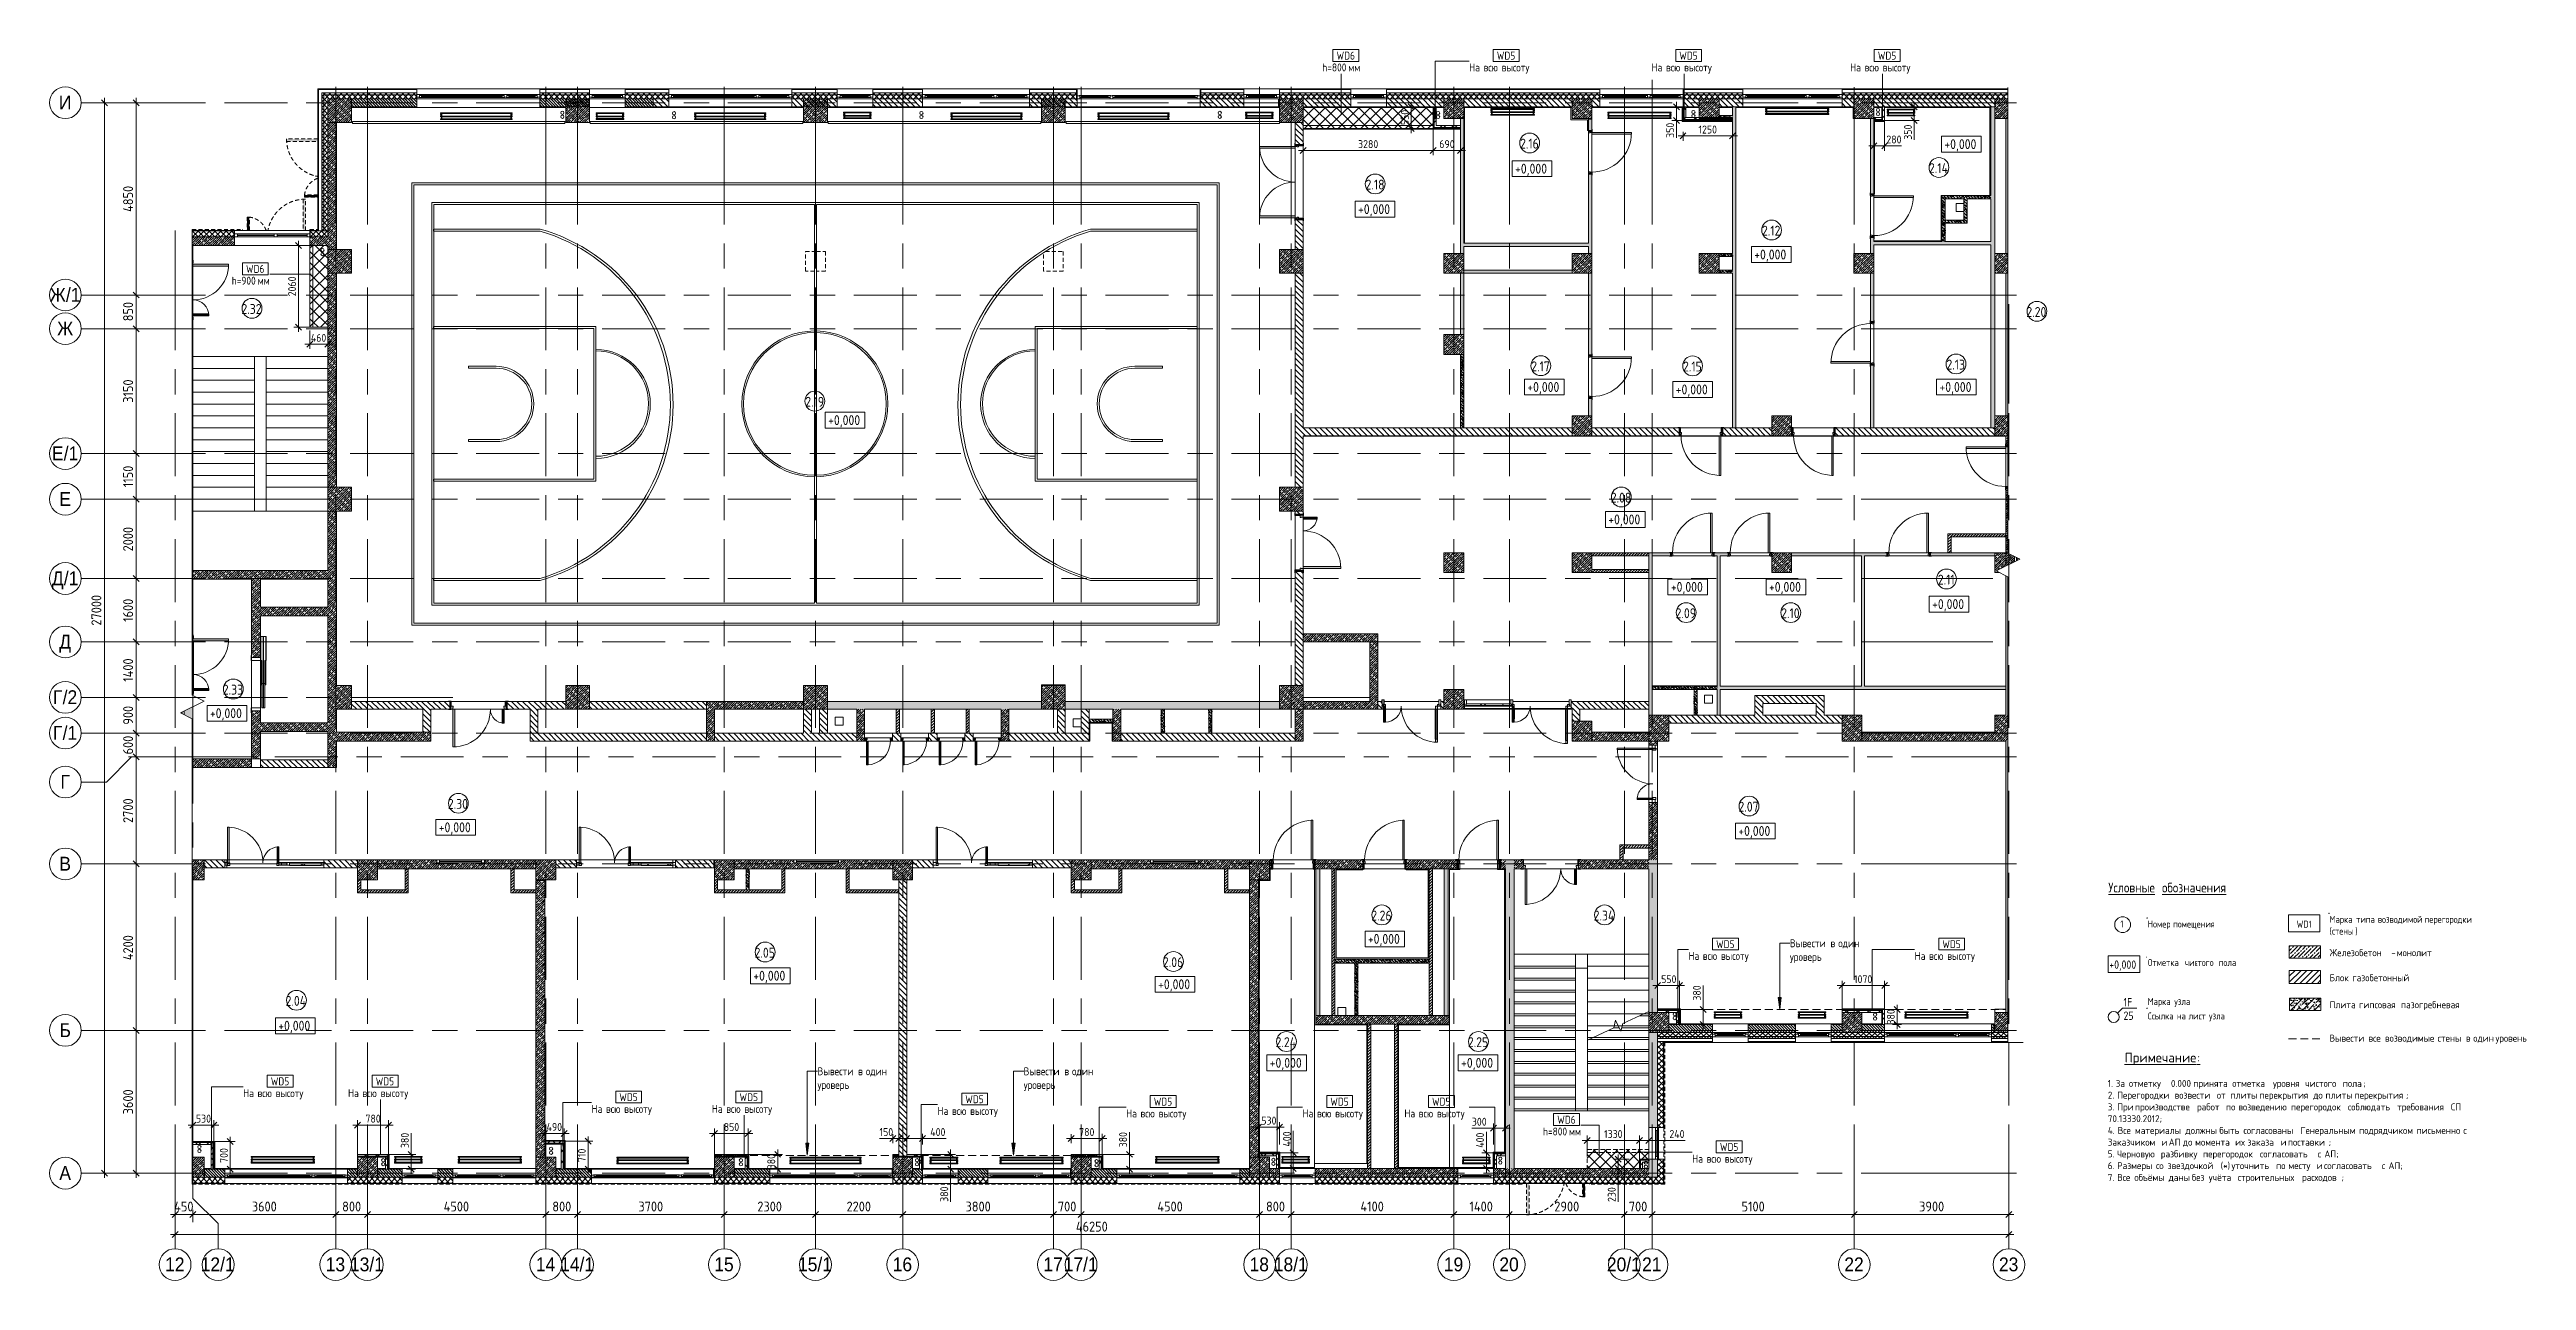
# Model space of a CAD drawing. Header units: millimetres. Extents: x 35143 to 244272, y -8553 to 29000.
# Drawn here: x 35143 to 97612, y -2706 to 28342 of the extents above; entities that cross this region are included whole.
import ezdxf

# ---------------------------------------------------------------- set-up
doc = ezdxf.new("R2010")
doc.units = ezdxf.units.MM
for name, pattern in [('200_ШТРИХ__ш1_п0_6_', [160, 100, -60]), ('ADSK_Штрих_ш2 п1', [300, 200, -100]), ('Осевая', [3175, 635, -476.25, 1587.5, -476.25])]:
    doc.linetypes.add(name, pattern=pattern)
for name, color, linetype, lineweight in [('A-ANNO-DIMS', 7, 'Continuous', 9), ('A-ANNO-DIMS-100', 7, 'Continuous', 9), ('A-AREA-IDEN', 7, 'Continuous', 9), ('A-DETL', 7, 'Continuous', 9), ('A-DETL-1', 7, 'ADSK_Штрих_ш2 п1', 9), ('A-DETL-GENF', 7, 'Continuous', 9), ('A-DETL-MBND-1', 7, '200_ШТРИХ__ш1_п0_6_', 9), ('A-GLAZ', 7, 'Continuous', 9), ('A-GLAZ-CURT', 7, 'Continuous', 9), ('A-GLAZ-CWMG', 7, 'Continuous', 9), ('A-WALL', 7, 'Continuous', 9), ('A-WALL-1', 7, 'Continuous', 13), ('A-WALL-IDEN', 7, 'Continuous', 9), ('G-ANNO-DIMS', 7, 'Continuous', 9), ('G-ANNO-TEXT', 7, 'Continuous', 9), ('I-WALL', 7, 'Continuous', 9), ('S-COLS', 7, 'Continuous', 9), ('S-STRS', 7, 'Continuous', 9), ('S-STRS-MBND', 7, 'Continuous', 9), ('Оси', 7, 'Continuous', 9), ('Оси-1', 7, 'Continuous', 20), ('Оси-2', 7, 'Осевая', 9)]:
    doc.layers.add(name, color=color, linetype=linetype, lineweight=lineweight)
for name, color, linetype, lineweight, true_color in [('A-DETL-GENF-1', 7, 'Continuous', 9, 0xaaaaaa), ('A-DETL-GENF-2', 7, 'Continuous', 9, 0xe2e2e2), ('A-DETL-GENF-3', 7, 'Continuous', 9, 0xe4eaf1), ('A-DETL-GENF-4', 9, 'Continuous', 9, 0x808080), ('A-DETL-GENF-5', 7, 'Continuous', 9, 0xc0c0c0), ('A-DETL-MBND-2', 7, '200_ШТРИХ__ш1_п0_6_', 9, 0xff80c0), ('A-DOOR-1', 7, 'Continuous', 9, 0xaaaaaa), ('A-DOOR-2', 7, 'Continuous', 9, 0xe2e2e2), ('A-DOOR-FRAM-1', 7, 'Continuous', 9, 0xe2e2e2), ('A-DOOR-FRAM-2', 7, 'Continuous', 9, 0xaaaaaa), ('A-FLOR-1', 7, 'Continuous', 9, 0xaaaaaa), ('A-WALL-2', 7, 'Continuous', 13, 0x008040), ('A-WALL-3', 7, 'Continuous', 9, 0xff80c0), ('G-ANNO-TEXT-1', 7, 'Continuous', 9, 0x3c3c3c), ('I-WALL-1', 7, 'Continuous', 9, 0x787878), ('I-WALL-2', 7, 'Continuous', 9, 0x008040), ('M-EQPM-1', 7, 'Continuous', 9, 0xaaaaaa)]:
    doc.layers.add(name, color=color, linetype=linetype, lineweight=lineweight, true_color=true_color)
doc.styles.add('Arial', font='arial.ttf', dxfattribs={"width": 0.9, "height": 350})
doc.styles.add('GOST Common', font='GOST_Common.ttf', dxfattribs={"width": 0.9, "height": 250})
doc.styles.add('GOST Common_1', font='GOST_Common.ttf', dxfattribs={"width": 0.9, "height": 200})
doc.styles.add('GOST Common_2', font='GOST_Common.ttf', dxfattribs={"height": 245})
doc.styles.add('GOST Common_3', font='GOST_Common.ttf', dxfattribs={"height": 175})
doc.styles.add('GOST Common_4', font='GOST_Common.ttf', dxfattribs={"width": 0.9, "height": 210})
doc.styles.add('GOST Common_5', font='GOST_Common.ttf', dxfattribs={"width": 0.9, "height": 175})
doc.styles.add('GOST Common_6', font='GOST_Common.ttf', dxfattribs={"width": 0.9, "height": 245})
doc.styles.add('ISOCPEUR', font='isocpeur.ttf', dxfattribs={"width": 0.9, "height": 250})
doc.styles.add('ISOCPEUR_1', font='isocpeur.ttf', dxfattribs={"width": 0.9, "height": 200})
doc.dimstyles.new('ISO-2_0_0_9К_Средний_округл2', dxfattribs={"dimscale": 304.8, "dimtxt": 199.196235, "dimasz": 0.492126, "dimexe": 0.393701, "dimexo": 0, "dimgap": 0, "dimtad": 1, "dimdec": 0, "dimrnd": 10, "dimzin": 0, "dimdsep": 46, "dimtxsty": 'ISOCPEUR_1', "dimblk1": 'OBLIQUE', "dimblk2": 'OBLIQUE', "dimsah": 1, "dimcen": 0.09, "dimdle": 0.393701, "dimazin": 0, "dimtfac": 1, "dimtdec": 4, "dimtix": 1, "dimtmove": 0, "dimatfit": 3, "dimfxl": 1, "dimtvp": 1, "dimtolj": 1, "dimtzin": 0, "dimarcsym": 2})
doc.dimstyles.new('ISO-2_0_0_9К_Средний_округл2_1', dxfattribs={"dimscale": 304.8, "dimtxt": 199.196235, "dimasz": 0.492126, "dimexe": 0.393701, "dimexo": 0, "dimgap": 0, "dimtad": 1, "dimdec": 0, "dimrnd": 10, "dimzin": 0, "dimdsep": 46, "dimtxsty": 'ISOCPEUR_1', "dimblk1": 'OBLIQUE', "dimblk2": 'OBLIQUE', "dimsah": 1, "dimcen": 0.09, "dimdle": 0.393701, "dimazin": 0, "dimtfac": 1, "dimtdec": 4, "dimtix": 1, "dimtmove": 1, "dimatfit": 3, "dimfxl": 1, "dimtvp": 1, "dimtolj": 1, "dimtzin": 0, "dimarcsym": 2})
doc.dimstyles.new('ISO-2_5_0_9К_БОЛЬШОЙ', dxfattribs={"dimscale": 304.8, "dimtxt": 248.995294, "dimasz": 0.492126, "dimexe": 0.393701, "dimexo": 0.984252, "dimgap": 0, "dimtad": 1, "dimdec": 0, "dimrnd": 10, "dimzin": 0, "dimdsep": 46, "dimtxsty": 'ISOCPEUR', "dimblk1": 'OBLIQUE', "dimblk2": 'OBLIQUE', "dimsah": 1, "dimcen": 0.09, "dimdle": 0.393701, "dimazin": 0, "dimtfac": 1, "dimtdec": 4, "dimtix": 1, "dimtmove": 0, "dimatfit": 3, "dimfxl": 1, "dimtvp": 1, "dimtolj": 1, "dimtzin": 0, "dimarcsym": 2})
doc.dimstyles.new('ISO-2_5_0_9К_БОЛЬШОЙ_1', dxfattribs={"dimscale": 304.8, "dimtxt": 248.995294, "dimasz": 0.492126, "dimexe": 0.393701, "dimexo": 0.984252, "dimgap": 0, "dimtad": 1, "dimdec": 0, "dimrnd": 10, "dimzin": 0, "dimdsep": 46, "dimtxsty": 'ISOCPEUR', "dimblk1": 'OBLIQUE', "dimblk2": 'OBLIQUE', "dimsah": 1, "dimcen": 0.09, "dimdle": 0.393701, "dimazin": 0, "dimtfac": 1, "dimtdec": 4, "dimtix": 1, "dimtmove": 2, "dimatfit": 3, "dimfxl": 1, "dimtvp": 1, "dimtolj": 1, "dimtzin": 0, "dimarcsym": 2})
pattern_1 = [(45, (0, 0), (-57.02463, 57.02463), []), (45, (57.025, 0), (-57.02463, 57.02463), [100.806, -20.161, 3.353, -16.808])]
pattern_2 = [(135, (0, 0), (-70.71068, -70.71068), [])]
pattern_3 = [(135, (0, 0), (-35.35534, -35.35534), [])]
pattern_4 = [(45, (0, 0), (-70.71068, 70.71068), []), (135, (0, 0), (-70.71068, -70.71068), [])]
pattern_5 = [(45, (0, 0), (-35.35534, 35.35534), [])]
pattern_6 = [(135, (1576.41, 164.685), (-14.14214, -14.14214), []), (225, (1576.41, 164.685), (14.14214, -14.14214), [])]
pattern_7 = [(45, (-546.384, 164.685), (-14.1421, 14.1421), []), (135, (-546.384, 164.685), (-14.1421, -14.1421), [])]
pattern_8 = [(135, (0, 0), (-75.43415, -75.43415), [106.68, -17.78, 3.556, -17.78]), (135, (0, 75.39), (-75.43415, -75.43415), []), (50, (0, 0), (127.52922, -11.15758), [13.335, -146.685]), (355, (0, 0), (-24.66966, 133.74002), [10.668, -117.348]), (100.451, (10.63, -0.93), (102.85973, 122.58178), [11.333, -124.663]), (46.184, (0, 35.56), (189.75516, -29.43036), [20.002, -220.027]), (96.636, (15.81, 33.1), (166.1822, 173.1996), [17, -186.995]), (351.184, (0, 35.56), (166.18393, 173.19757), [16.002, -176.022]), (21, (17.78, 26.67), (106.13027, -71.58603), [13.335, -146.685]), (326, (17.78, 26.67), (43.26188, 128.93175), [10.668, -117.348]), (71.451, (26.62, 20.7), (149.39198, 57.34505), [11.333, -124.663]), (37.5, (0, 0), (2.162228, 59.188357), [3.353, -112.573, 3.353, -115.773, -117.792]), (37.5, (0, 0), (2.162228, 59.188357), [-235.052, 3.353, -114.44]), (7.5, (0, 0), (46.773857, 70.126152), [3.353, -64.567, 3.353, -109.906, -44.894]), (7.5, (0, 0), (46.773857, 70.126152), [-181.178, 3.353, -41.542]), (327.5, (-39.65, 0), (94.91367, -4.010093), [3.353, -41.097, 3.353, -135.331, -184.023]), (327.5, (-39.65, 0), (94.91367, -4.010093), [-183.134, 3.353, -180.67]), (317.5, (-57.43, 0), (103.69057, 17.79882), [3.353, -54.432, 3.353, -88.748, -130.683]), (317.5, (-57.43, 0), (103.69057, 17.79882), [-149.885, 3.353, -127.33])]
pattern_9 = [(135, (1751.41, 174.685), (-14.14214, -14.14214), []), (225, (1751.41, 174.685), (14.14214, -14.14214), [])]
pattern_10 = [(45, (-371.384, 174.685), (-14.1421, 14.1421), []), (135, (-371.384, 174.685), (-14.1421, -14.1421), [])]
pattern_11 = [(135, (1751.41, 104.685), (-14.14214, -14.14214), []), (225, (1751.41, 104.685), (14.14214, -14.14214), [])]
pattern_12 = [(45, (-371.384, 104.685), (-14.1421, 14.1421), []), (135, (-371.384, 104.685), (-14.1421, -14.1421), [])]
pattern_13 = [(45, (0, 0), (-141.42136, 141.42136), []), (135, (0, 0), (-141.42136, -141.42136), [])]
pattern_14 = [(315, (52000.95, 42195.91), (141.42136, 141.42136), []), (45, (52000.95, 42195.91), (-141.42136, 141.42136), [])]

msp = doc.modelspace()

# ---------------------------------------------------------------- texts
at = {"layer": 'A-AREA-IDEN', "char_height": 250, "attachment_point": 1, "style": 'GOST Common'}
for s, insert, width in [('2.16', (72230.1, 26093.8), 606.076), ('2.18', (68333.2, 25060.7), 606.076), ('2.14', (82543.3, 25475.1), 627.721), ('2.12', (78332, 23898.1), 606.076), ('2.32', (39982.6, 21923.2), 663.797), ('2.20', (84999.7, 21847.4), 663.797), ('2.17', (72512.1, 20476.4), 606.076), ('2.15', (76340.2, 20471.4), 606.076), ('2.13', (82983.9, 20520.5), 606.076), ('2.19', (54202.4, 19582.1), 606.076), ('2.08', (74517.5, 17164), 663.797), ('2.11', (82766.9, 15096.1), 548.354), ('2.09', (76153.1, 14248.5), 663.797), ('2.10', (78815.6, 14248.5), 606.076), ('2.33', (39512.1, 12321.1), 663.797), ('2.30', (45188, 9439.4), 663.797), ('2.07', (77738.9, 9368.4), 663.797), ('2.26', (68478.1, 6622.9), 663.797), ('2.34', (74086.1, 6622.9), 685.443), ('2.05', (52924.4, 5686.4), 663.797), ('2.06', (63222.7, 5447.2), 663.797), ('2.04', (41095.8, 4470.2), 685.443), ('2.24', (66064.2, 3428.8), 685.443), ('2.25', (70914.4, 3428.8), 663.797)]:
    msp.add_mtext(s, dxfattribs=dict(at, insert=insert, width=width))
at = {"layer": 'A-WALL-IDEN', "char_height": 200, "attachment_point": 1, "style": 'GOST Common_1'}
for s, insert, width in [('WD6', (67601.6, 28287.7), 584.43), ('WD5', (71643.7, 28287.7), 584.43), ('WD5', (76245.3, 28287.7), 584.43), ('WD5', (81253, 28287.7), 584.43), ('h=800', (67242.2, 27990.8), 793.671), ('мм', (67897, 27990.8), 360.759), ('На', (70945.1, 27990.8), 360.759), ('\\fGOST Common|b0|i0|c204|p34|;\\W.9; ', (71242.7, 27990.8), 79.367), ('всю', (71308.2, 27990.8), 476.202), ('\\fGOST Common|b0|i0|c204|p34|;\\W.9; ', (71701.1, 27990.8), 79.367), ('высоту', (71766.6, 27990.8), 981.265), ('На', (75546.6, 27990.8), 360.759), ('\\fGOST Common|b0|i0|c204|p34|;\\W.9; ', (75844.3, 27990.8), 79.367), ('всю', (75909.8, 27990.8), 476.202), ('\\fGOST Common|b0|i0|c204|p34|;\\W.9; ', (76302.7, 27990.8), 79.367), ('высоту', (76368.2, 27990.8), 981.265), ('На', (80554.3, 27990.8), 360.759), ('\\fGOST Common|b0|i0|c204|p34|;\\W.9; ', (80852, 27990.8), 79.367), ('всю', (80917.4, 27990.8), 476.202), ('\\fGOST Common|b0|i0|c204|p34|;\\W.9; ', (81310.3, 27990.8), 79.367), ('высоту', (81375.8, 27990.8), 981.265), ('h=900', (39737.9, 22612), 793.671), ('WD6', (40097.3, 22909), 584.43), ('мм', (40392.8, 22612), 360.759), ('WD5', (77173.9, 5876.5), 584.43), ('WD5', (82880.3, 5876.5), 584.43), ('На', (76475.2, 5579.6), 360.759), ('\\fGOST Common|b0|i0|c204|p34|;\\W.9; ', (76772.8, 5579.6), 79.367), ('всю', (76838.3, 5579.6), 476.202), ('\\fGOST Common|b0|i0|c204|p34|;\\W.9; ', (77231.2, 5579.6), 79.367), ('высоту', (77296.7, 5579.6), 981.265), ('На', (82181.7, 5579.6), 360.759), ('\\fGOST Common|b0|i0|c204|p34|;\\W.9; ', (82479.3, 5579.6), 79.367), ('всю', (82544.8, 5579.6), 476.202), ('\\fGOST Common|b0|i0|c204|p34|;\\W.9; ', (82937.7, 5579.6), 79.367), ('высоту', (83003.2, 5579.6), 981.265), ('На', (40024.2, 2119.4), 360.759), ('\\fGOST Common|b0|i0|c204|p34|;\\W.9; ', (40321.9, 2119.4), 79.367), ('всю', (40387.4, 2119.4), 476.202), ('WD5', (40722.9, 2416.3), 584.43), ('\\fGOST Common|b0|i0|c204|p34|;\\W.9; ', (40780.3, 2119.4), 79.367), ('высоту', (40845.8, 2119.4), 981.265), ('На', (42669.8, 2119.4), 360.759), ('\\fGOST Common|b0|i0|c204|p34|;\\W.9; ', (42967.5, 2119.4), 79.367), ('всю', (43033, 2119.4), 476.202), ('WD5', (43368.5, 2416.3), 584.43), ('\\fGOST Common|b0|i0|c204|p34|;\\W.9; ', (43425.9, 2119.4), 79.367), ('высоту', (43491.4, 2119.4), 981.265), ('WD5', (49512.1, 2017.9), 584.43), ('WD5', (52544.2, 2017.9), 584.43), ('WD5', (58237.6, 1965.8), 584.43), ('WD5', (62992, 1904), 584.43), ('WD5', (67444, 1904), 584.43), ('WD5', (70010.1, 1904), 584.43), ('На', (48813.4, 1721), 360.759), ('\\fGOST Common|b0|i0|c204|p34|;\\W.9; ', (49111.1, 1721), 79.367), ('всю', (49176.6, 1721), 476.202), ('\\fGOST Common|b0|i0|c204|p34|;\\W.9; ', (49569.5, 1721), 79.367), ('высоту', (49635, 1721), 981.265), ('На', (51845.5, 1721), 360.759), ('\\fGOST Common|b0|i0|c204|p34|;\\W.9; ', (52143.2, 1721), 79.367), ('всю', (52208.7, 1721), 476.202), ('\\fGOST Common|b0|i0|c204|p34|;\\W.9; ', (52601.6, 1721), 79.367), ('высоту', (52667.1, 1721), 981.265), ('На', (57538.9, 1668.9), 360.759), ('\\fGOST Common|b0|i0|c204|p34|;\\W.9; ', (57836.6, 1668.9), 79.367), ('всю', (57902, 1668.9), 476.202), ('\\fGOST Common|b0|i0|c204|p34|;\\W.9; ', (58295, 1668.9), 79.367), ('высоту', (58360.4, 1668.9), 981.265), ('На', (62293.3, 1607.1), 360.759), ('\\fGOST Common|b0|i0|c204|p34|;\\W.9; ', (62590.9, 1607.1), 79.367), ('всю', (62656.4, 1607.1), 476.202), ('\\fGOST Common|b0|i0|c204|p34|;\\W.9; ', (63049.3, 1607.1), 79.367), ('высоту', (63114.8, 1607.1), 981.265), ('На', (66745.4, 1607.1), 360.759), ('\\fGOST Common|b0|i0|c204|p34|;\\W.9; ', (67043, 1607.1), 79.367), ('всю', (67108.5, 1607.1), 476.202), ('\\fGOST Common|b0|i0|c204|p34|;\\W.9; ', (67501.4, 1607.1), 79.367), ('высоту', (67566.9, 1607.1), 981.265), ('На', (69311.5, 1607.1), 360.759), ('\\fGOST Common|b0|i0|c204|p34|;\\W.9; ', (69609.1, 1607.1), 79.367), ('всю', (69674.6, 1607.1), 476.202), ('\\fGOST Common|b0|i0|c204|p34|;\\W.9; ', (70067.5, 1607.1), 79.367), ('высоту', (70133, 1607.1), 981.265), ('WD6', (73167.7, 1448.5), 584.43), ('h=800', (72808.3, 1151.6), 793.671), ('мм', (73463.2, 1151.6), 360.759), ('WD5', (77270.6, 761.9), 584.43), ('На', (76571.9, 465), 360.759), ('\\fGOST Common|b0|i0|c204|p34|;\\W.9; ', (76869.5, 465), 79.367), ('всю', (76935, 465), 476.202), ('\\fGOST Common|b0|i0|c204|p34|;\\W.9; ', (77327.9, 465), 79.367), ('высоту', (77393.4, 465), 981.265)]:
    msp.add_mtext(s, dxfattribs=dict(at, insert=insert, width=width))
at = {"layer": 'G-ANNO-DIMS', "char_height": 250, "width": 1028.823, "attachment_point": 1, "line_spacing_factor": 1.022761, "style": 'GOST Common'}
for insert in [(82931.1, 26080.7), (72103.2, 25462), (68143.3, 24441.1), (78135.9, 23296.4), (72412.6, 19955.3), (76155.9, 19893.4), (82807.3, 19955.3), (54778.7, 19120), (74454.4, 16614.1), (76032.2, 14912.6), (78507.1, 14912.6), (82621.7, 14479.5), (39186.6, 11726.1), (44958.4, 8848.5), (77733.7, 8756.2), (68390.8, 6033.8), (52891.5, 5105.7), (63100.7, 4889.1), (40910.5, 3844.5), (65915.9, 2909.2), (70742, 2909.2)]:
    msp.add_mtext('+0,000', dxfattribs=dict(at, insert=insert))
at = {"layer": 'G-ANNO-TEXT', "attachment_point": 1}
for s, insert, char_height, width, style in [('\\LУсловные', (87067.7, 7325.6), 245, 1550.544, 'GOST Common_6'), ('\\L\\fGOST Common|b0|i0|c204|p34|;\\W.9;\\L ', (88347, 7325.6), 245, 90.911, 'GOST Common_6'), ('\\Lобозначения', (88422, 7325.6), 245, 2111.164, 'GOST Common_6'), ('\\fGOST Common|b0|i0|c204|p34|;\\W.9;1', (87370.3, 6371.5), 175, 95.962, 'GOST Common_5'), ('Номер', (88058.8, 6371.5), 175, 712.139, 'GOST Common_5'), ('\\fGOST Common|b0|i0|c204|p34|;\\W.9; ', (88646.4, 6371.5), 175, 65.658, 'GOST Common_5'), ('помещения', (88700.5, 6371.5), 175, 1298.012, 'GOST Common_5'), ('\\fGOST Common|b0|i0|c204|p34|;\\W.9; ', (89771.5, 6371.5), 175, 65.658, 'GOST Common_5'), ('WD1', (91815.1, 6367.7), 175, 459.607, 'GOST Common_5'), ('Марка', (92645.3, 6489.6), 175, 747.493, 'GOST Common_5'), ('\\fGOST Common|b0|i0|c204|p34|;\\W.9; ', (93262.1, 6489.6), 175, 65.658, 'GOST Common_5'), ('типа', (93316.3, 6489.6), 175, 595.974, 'GOST Common_5'), ('\\fGOST Common|b0|i0|c204|p34|;\\W.9; ', (93808, 6489.6), 175, 65.658, 'GOST Common_5'), ('возводимой', (93862.2, 6489.6), 175, 1368.721, 'GOST Common_5'), ('\\fGOST Common|b0|i0|c204|p34|;\\W.9; ', (94991.5, 6489.6), 175, 65.658, 'GOST Common_5'), ('перегородки', (95045.6, 6489.6), 175, 1500.037, 'GOST Common_5'), ('\\fGOST Common|b0|i0|c204|p34|;\\W.9; ', (96283.3, 6489.6), 175, 65.658, 'GOST Common_5'), ('\\fGOST Common|b0|i0|c204|p34|;\\W.9;(', (92645.3, 6193.3), 175, 75.759, 'GOST Common_5'), ('стены', (92707.9, 6193.3), 175, 712.139, 'GOST Common_5'), ('\\fGOST Common|b0|i0|c204|p34|;\\W.9;)', (93295.4, 6193.3), 175, 75.759, 'GOST Common_5'), ('Отметка', (88060.2, 5401.5), 175, 1070.734, 'GOST Common_5'), ('\\fGOST Common|b0|i0|c204|p34|;\\W.9; ', (88943.6, 5401.5), 175, 65.658, 'GOST Common_5'), ('чистого', (88997.8, 5401.5), 175, 969.721, 'GOST Common_5'), ('\\fGOST Common|b0|i0|c204|p34|;\\W.9; ', (89797.9, 5401.5), 175, 65.658, 'GOST Common_5'), ('пола', (89852.1, 5401.5), 175, 560.62, 'GOST Common_5'), ('\\fGOST Common|b0|i0|c204|p34|;\\W.9; ', (90314.6, 5401.5), 175, 65.658, 'GOST Common_5'), ('1F', (87449.1, 4416.3), 210, 282.835, 'GOST Common_4'), ('Марка', (88059, 4417.3), 175, 747.493, 'GOST Common_5'), ('\\fGOST Common|b0|i0|c204|p34|;\\W.9; ', (88675.8, 4417.3), 175, 65.658, 'GOST Common_5'), ('узла', (88730, 4417.3), 175, 550.519, 'GOST Common_5'), ('\\fGOST Common|b0|i0|c204|p34|;\\W.9; ', (89184.2, 4417.3), 175, 65.658, 'GOST Common_5'), ('25', (87449.1, 4077.1), 210, 323.24, 'GOST Common_4'), ('Ссылка', (88059, 4052.3), 175, 828.304, 'GOST Common_5'), ('\\fGOST Common|b0|i0|c204|p34|;\\W.9; ', (88742.5, 4052.3), 175, 65.658, 'GOST Common_5'), ('на', (88796.6, 4052.3), 175, 287.886, 'GOST Common_5'), ('\\fGOST Common|b0|i0|c204|p34|;\\W.9; ', (89034.2, 4052.3), 175, 65.658, 'GOST Common_5'), ('лист', (89088.3, 4052.3), 175, 560.62, 'GOST Common_5'), ('\\fGOST Common|b0|i0|c204|p34|;\\W.9; ', (89550.9, 4052.3), 175, 65.658, 'GOST Common_5'), ('узла', (89605.1, 4052.3), 175, 550.519, 'GOST Common_5')]:
    msp.add_mtext(s, dxfattribs=dict(at, insert=insert, char_height=char_height, width=width, style=style))
at = {"layer": 'G-ANNO-TEXT-1', "attachment_point": 1}
for s, insert, char_height, width, style in [('\\fGOST Common|b0|i0|c204|p34|;\\W.9;В', (79034.9, 5899.3), 200, 180.38, 'GOST Common_1'), ('ывести ', (79183.7, 5899.3), 200, 1060.633, 'GOST Common_1'), ('\\fGOST Common|b0|i0|c204|p34|;\\W.9;в', (80058.8, 5899.3), 200, 158.734, 'GOST Common_1'), ('\\fGOST Common|b0|i0|c204|p34|;\\W.9; ', (80189.8, 5899.3), 200, 79.367, 'GOST Common_1'), ('один', (80255.3, 5899.3), 200, 634.937, 'GOST Common_1'), ('\\fGOST Common|b0|i0|c204|p34|;\\W.9; ', (80779.2, 5899.3), 200, 79.367, 'GOST Common_1'), ('Железобетон', (92645.3, 5647.3), 175, 1756.497, 'GOST Common_3'), ('уроверь', (79034.9, 5555.3), 200, 1111.139, 'GOST Common_1'), ('+0,000', (87091.6, 5365.5), 210, 888.911, 'GOST Common_4'), ('Блок', (92645.3, 5015.9), 175, 622.911, 'GOST Common_3'), ('\\fGOST Common|b0|i0|c204|p34|; ', (93159.3, 5015.9), 175, 72.954, 'GOST Common_3'), ('газобетонный', (93219.5, 5015.9), 175, 1879.957, 'GOST Common_3'), (' - ', (94094.6, 5647.3), 175, 297.426, 'GOST Common_3'), ('монолит', (94340, 5647.3), 175, 1116.751, 'GOST Common_3'), ('Плита', (92645.3, 4335.9), 175, 830.548, 'GOST Common_3'), ('\\fGOST Common|b0|i0|c204|p34|; ', (93330.6, 4335.9), 175, 72.954, 'GOST Common_3'), ('гипсовая', (93390.8, 4335.9), 175, 1206.54, 'GOST Common_3'), ('\\fGOST Common|b0|i0|c204|p34|; ', (94386.3, 4335.9), 175, 72.954, 'GOST Common_3'), ('пазогребневая', (94446.5, 4335.9), 175, 1992.193, 'GOST Common_3'), ('Вывести', (92645.3, 3492.3), 175, 1116.751, 'GOST Common_3'), ('\\fGOST Common|b0|i0|c204|p34|; ', (93566.8, 3492.3), 175, 72.954, 'GOST Common_3'), ('все', (93627, 3492.3), 175, 432.11, 'GOST Common_3'), ('\\fGOST Common|b0|i0|c204|p34|; ', (93983.5, 3492.3), 175, 72.954, 'GOST Common_3'), ('возводимые', (94043.7, 3492.3), 175, 1537.637, 'GOST Common_3'), ('\\fGOST Common|b0|i0|c204|p34|; ', (95312.3, 3492.3), 175, 72.954, 'GOST Common_3'), ('стены', (95372.5, 3492.3), 175, 791.266, 'GOST Common_3'), ('\\fGOST Common|b0|i0|c204|p34|; ', (96025.4, 3492.3), 175, 72.954, 'GOST Common_3'), ('\\fGOST Common|b0|i0|c204|p34|;в', (96085.6, 3492.3), 175, 151.519, 'GOST Common_3'), ('\\fGOST Common|b0|i0|c204|p34|; ', (96210.6, 3492.3), 175, 72.954, 'GOST Common_3'), ('один', (96270.8, 3492.3), 175, 606.076, 'GOST Common_3'), ('\\fGOST Common|b0|i0|c204|p34|; ', (96770.9, 3492.3), 175, 72.954, 'GOST Common_3'), ('уровень', (96831.1, 3492.3), 175, 1060.633, 'GOST Common_3'), ('\\fGOST Common|b0|i0|c204|p34|;\\W.9;В', (54510.8, 2669.4), 200, 180.38, 'GOST Common_1'), ('ывести ', (54659.6, 2669.4), 200, 1060.633, 'GOST Common_1'), ('\\fGOST Common|b0|i0|c204|p34|;\\W.9;в', (55534.7, 2669.4), 200, 158.734, 'GOST Common_1'), ('\\fGOST Common|b0|i0|c204|p34|;\\W.9; ', (55665.7, 2669.4), 200, 79.367, 'GOST Common_1'), ('один', (55731.2, 2669.4), 200, 634.937, 'GOST Common_1'), ('\\fGOST Common|b0|i0|c204|p34|;\\W.9; ', (56255, 2669.4), 200, 79.367, 'GOST Common_1'), ('\\fGOST Common|b0|i0|c204|p34|;\\W.9;В', (59710.8, 2669.4), 200, 180.38, 'GOST Common_1'), ('ывести ', (59859.6, 2669.4), 200, 1060.633, 'GOST Common_1'), ('\\fGOST Common|b0|i0|c204|p34|;\\W.9;в', (60734.7, 2669.4), 200, 158.734, 'GOST Common_1'), ('\\fGOST Common|b0|i0|c204|p34|;\\W.9; ', (60865.7, 2669.4), 200, 79.367, 'GOST Common_1'), ('один', (60931.2, 2669.4), 200, 634.937, 'GOST Common_1'), ('\\fGOST Common|b0|i0|c204|p34|;\\W.9; ', (61455, 2669.4), 200, 79.367, 'GOST Common_1'), ('\\LПримечание', (87478.4, 3038.8), 245, 2216.666, 'GOST Common_2'), ('\\L\\fGOST Common|b0|i0|c204|p34|;\\L:', (89307.3, 3038.8), 245, 89.789, 'GOST Common_2'), ('уроверь', (54510.8, 2325.4), 200, 1111.139, 'GOST Common_1'), ('уроверь', (59710.8, 2325.4), 200, 1111.139, 'GOST Common_1'), ('1. ', (87052.6, 2350.7), 175, 241.308, 'GOST Common_3'), ('2. ', (87052.6, 2054.4), 175, 286.202, 'GOST Common_3'), ('За', (87251.7, 2350.7), 175, 331.097, 'GOST Common_3'), ('Перегородки', (87288.7, 2054.4), 175, 1683.544, 'GOST Common_3'), ('\\fGOST Common|b0|i0|c204|p34|; ', (87524.8, 2350.7), 175, 72.954, 'GOST Common_3'), ('отметку', (87585, 2350.7), 175, 1156.033, 'GOST Common_3'), (' 0.000 ', (88538.9, 2350.7), 175, 813.713, 'GOST Common_3'), ('\\fGOST Common|b0|i0|c204|p34|; ', (88677.8, 2054.4), 175, 72.954, 'GOST Common_3'), ('возвести', (88738, 2054.4), 175, 1217.763, 'GOST Common_3'), ('принята', (89210.2, 2350.7), 175, 1116.751, 'GOST Common_3'), ('\\fGOST Common|b0|i0|c204|p34|; ', (89742.7, 2054.4), 175, 72.954, 'GOST Common_3'), ('от', (89802.9, 2054.4), 175, 342.321, 'GOST Common_3'), ('\\fGOST Common|b0|i0|c204|p34|; ', (90085.4, 2054.4), 175, 72.954, 'GOST Common_3'), ('\\fGOST Common|b0|i0|c204|p34|; ', (90131.7, 2350.7), 175, 72.954, 'GOST Common_3'), ('плиты', (90145.5, 2054.4), 175, 813.713, 'GOST Common_3'), ('отметка', (90191.8, 2350.7), 175, 1172.869, 'GOST Common_3'), ('\\fGOST Common|b0|i0|c204|p34|; ', (90816.9, 2054.4), 175, 72.954, 'GOST Common_3'), ('перекрытия', (90877.1, 2054.4), 175, 1571.307, 'GOST Common_3'), ('\\fGOST Common|b0|i0|c204|p34|; ', (91159.6, 2350.7), 175, 72.954, 'GOST Common_3'), ('уровня', (91219.8, 2350.7), 175, 909.114, 'GOST Common_3'), ('\\fGOST Common|b0|i0|c204|p34|; ', (91969.8, 2350.7), 175, 72.954, 'GOST Common_3'), ('чистого', (92030, 2350.7), 175, 1077.468, 'GOST Common_3'), ('\\fGOST Common|b0|i0|c204|p34|; ', (92173.6, 2054.4), 175, 72.954, 'GOST Common_3'), ('до', (92233.8, 2054.4), 175, 303.038, 'GOST Common_3'), ('\\fGOST Common|b0|i0|c204|p34|; ', (92483.8, 2054.4), 175, 72.954, 'GOST Common_3'), ('плиты', (92544, 2054.4), 175, 813.713, 'GOST Common_3'), ('\\fGOST Common|b0|i0|c204|p34|; ', (92919, 2350.7), 175, 72.954, 'GOST Common_3'), ('пола', (92979.2, 2350.7), 175, 622.911, 'GOST Common_3'), ('\\fGOST Common|b0|i0|c204|p34|; ', (93215.4, 2054.4), 175, 72.954, 'GOST Common_3'), ('перекрытия', (93275.6, 2054.4), 175, 1571.307, 'GOST Common_3'), ('\\fGOST Common|b0|i0|c204|p34|;;', (93493.2, 2350.7), 175, 72.954, 'GOST Common_3'), ('\\fGOST Common|b0|i0|c204|p34|;;', (94572, 2054.4), 175, 72.954, 'GOST Common_3'), ('3. ', (87052.6, 1758), 175, 286.202, 'GOST Common_3'), ('70.13330.2012;', (87052.6, 1461.7), 175, 1773.333, 'GOST Common_3'), ('При', (87288.7, 1758), 175, 471.392, 'GOST Common_3'), ('\\fGOST Common|b0|i0|c204|p34|; ', (87677.6, 1758), 175, 72.954, 'GOST Common_3'), ('производстве', (87737.8, 1758), 175, 1823.839, 'GOST Common_3'), ('\\fGOST Common|b0|i0|c204|p34|; ', (89242.7, 1758), 175, 72.954, 'GOST Common_3'), ('работ', (89302.8, 1758), 175, 813.713, 'GOST Common_3'), ('\\fGOST Common|b0|i0|c204|p34|; ', (89974.2, 1758), 175, 72.954, 'GOST Common_3'), ('по', (90034.4, 1758), 175, 303.038, 'GOST Common_3'), ('\\fGOST Common|b0|i0|c204|p34|; ', (90284.5, 1758), 175, 72.954, 'GOST Common_3'), ('возведению', (90344.6, 1758), 175, 1537.637, 'GOST Common_3'), ('\\fGOST Common|b0|i0|c204|p34|; ', (91613.3, 1758), 175, 72.954, 'GOST Common_3'), ('перегородок', (91673.5, 1758), 175, 1666.708, 'GOST Common_3'), ('\\fGOST Common|b0|i0|c204|p34|; ', (93048.7, 1758), 175, 72.954, 'GOST Common_3'), ('соблюдать', (93108.9, 1758), 175, 1431.012, 'GOST Common_3'), ('\\fGOST Common|b0|i0|c204|p34|; ', (94289.6, 1758), 175, 72.954, 'GOST Common_3'), ('требования', (94349.8, 1758), 175, 1571.307, 'GOST Common_3'), ('\\fGOST Common|b0|i0|c204|p34|; ', (95646.2, 1758), 175, 72.954, 'GOST Common_3'), ('СП', (95706.4, 1758), 175, 319.873, 'GOST Common_3'), ('\\fGOST Common|b0|i0|c204|p34|; ', (95970.3, 1758), 175, 72.954, 'GOST Common_3'), ('4. ', (87052.6, 1165.4), 175, 303.038, 'GOST Common_3'), ('Заказчиком', (87052.6, 869), 175, 1565.696, 'GOST Common_3'), ('Все', (87302.6, 1165.4), 175, 454.557, 'GOST Common_3'), ('\\fGOST Common|b0|i0|c204|p34|; ', (87677.6, 1165.4), 175, 72.954, 'GOST Common_3'), ('материалы', (87737.8, 1165.4), 175, 1470.295, 'GOST Common_3'), ('\\fGOST Common|b0|i0|c204|p34|; ', (88344.4, 869), 175, 72.954, 'GOST Common_3'), ('\\fGOST Common|b0|i0|c204|p34|;и', (88404.6, 869), 175, 151.519, 'GOST Common_3'), ('\\fGOST Common|b0|i0|c204|p34|; ', (88529.6, 869), 175, 72.954, 'GOST Common_3'), ('АП', (88589.8, 869), 175, 359.156, 'GOST Common_3'), ('\\fGOST Common|b0|i0|c204|p34|; ', (88886.1, 869), 175, 72.954, 'GOST Common_3'), ('до', (88946.3, 869), 175, 303.038, 'GOST Common_3'), ('\\fGOST Common|b0|i0|c204|p34|; ', (88951, 1165.4), 175, 72.954, 'GOST Common_3'), ('должны', (89011.1, 1165.4), 175, 965.232, 'GOST Common_3'), ('\\fGOST Common|b0|i0|c204|p34|; ', (89196.4, 869), 175, 72.954, 'GOST Common_3'), ('момента', (89256.5, 869), 175, 1150.422, 'GOST Common_3'), ('\\fGOST Common|b0|i0|c204|p34|; ', (89807.5, 1165.4), 175, 72.954, 'GOST Common_3'), ('быть', (89867.7, 1165.4), 175, 662.194, 'GOST Common_3'), ('\\fGOST Common|b0|i0|c204|p34|; ', (90205.7, 869), 175, 72.954, 'GOST Common_3'), ('их', (90265.9, 869), 175, 303.038, 'GOST Common_3'), ('\\fGOST Common|b0|i0|c204|p34|; ', (90414.1, 1165.4), 175, 72.954, 'GOST Common_3'), ('согласованы', (90474.3, 1165.4), 175, 1672.32, 'GOST Common_3'), ('\\fGOST Common|b0|i0|c204|p34|; ', (90516, 869), 175, 72.954, 'GOST Common_3'), ('заказа', (90576.2, 869), 175, 937.173, 'GOST Common_3'), ('\\fGOST Common|b0|i0|c204|p34|; ', (91349.4, 869), 175, 72.954, 'GOST Common_3'), ('\\fGOST Common|b0|i0|c204|p34|;и', (91409.6, 869), 175, 151.519, 'GOST Common_3'), ('\\fGOST Common|b0|i0|c204|p34|; ', (91534.6, 869), 175, 72.954, 'GOST Common_3'), ('поставки', (91594.8, 869), 175, 1245.822, 'GOST Common_3'), ('\\fGOST Common|b0|i0|c204|p34|; ', (91854.1, 1165.4), 175, 72.954, 'GOST Common_3'), ('Генеральным', (91914.3, 1165.4), 175, 1717.215, 'GOST Common_3'), ('\\fGOST Common|b0|i0|c204|p34|;;', (92622.7, 869), 175, 72.954, 'GOST Common_3'), ('\\fGOST Common|b0|i0|c204|p34|; ', (93331.1, 1165.4), 175, 72.954, 'GOST Common_3'), ('подрядчиком', (93391.3, 1165.4), 175, 1683.544, 'GOST Common_3'), ('\\fGOST Common|b0|i0|c204|p34|; ', (94780.4, 1165.4), 175, 72.954, 'GOST Common_3'), ('письменно', (94840.6, 1165.4), 175, 1358.059, 'GOST Common_3'), ('\\fGOST Common|b0|i0|c204|p34|; ', (95961.1, 1165.4), 175, 72.954, 'GOST Common_3'), ('\\fGOST Common|b0|i0|c204|p34|;с', (96021.3, 1165.4), 175, 129.072, 'GOST Common_3'), ('\\fGOST Common|b0|i0|c204|p34|; ', (96127.8, 1165.4), 175, 72.954, 'GOST Common_3'), ('5. ', (87052.6, 572.7), 175, 286.202, 'GOST Common_3'), ('6. ', (87052.6, 276.4), 175, 286.202, 'GOST Common_3'), ('Черновую', (87288.7, 572.7), 175, 1262.658, 'GOST Common_3'), ('Размеры', (87288.7, 276.4), 175, 1116.751, 'GOST Common_3'), ('\\fGOST Common|b0|i0|c204|p34|; ', (88210.1, 276.4), 175, 72.954, 'GOST Common_3'), ('со', (88270.3, 276.4), 175, 280.591, 'GOST Common_3'), ('\\fGOST Common|b0|i0|c204|p34|; ', (88330.5, 572.7), 175, 72.954, 'GOST Common_3'), ('разбивку', (88390.7, 572.7), 175, 1217.763, 'GOST Common_3'), ('\\fGOST Common|b0|i0|c204|p34|; ', (88501.8, 276.4), 175, 72.954, 'GOST Common_3'), ('звездочкой', (88562, 276.4), 175, 1492.742, 'GOST Common_3'), ('\\fGOST Common|b0|i0|c204|p34|; ', (89395.5, 572.7), 175, 72.954, 'GOST Common_3'), ('перегородок', (89455.6, 572.7), 175, 1666.708, 'GOST Common_3'), (' (*) ', (89793.6, 276.4), 175, 460.169, 'GOST Common_3'), ('уточнить', (90173.3, 276.4), 175, 1290.717, 'GOST Common_3'), ('\\fGOST Common|b0|i0|c204|p34|; ', (90830.8, 572.7), 175, 72.954, 'GOST Common_3'), ('согласовать', (90891, 572.7), 175, 1694.767, 'GOST Common_3'), ('\\fGOST Common|b0|i0|c204|p34|; ', (91238.3, 276.4), 175, 72.954, 'GOST Common_3'), ('по', (91298.5, 276.4), 175, 303.038, 'GOST Common_3'), ('\\fGOST Common|b0|i0|c204|p34|; ', (91548.5, 276.4), 175, 72.954, 'GOST Common_3'), ('месту', (91608.7, 276.4), 175, 791.266, 'GOST Common_3'), ('\\fGOST Common|b0|i0|c204|p34|; ', (92261.5, 276.4), 175, 72.954, 'GOST Common_3'), ('\\fGOST Common|b0|i0|c204|p34|; ', (92289.3, 572.7), 175, 72.954, 'GOST Common_3'), ('\\fGOST Common|b0|i0|c204|p34|;и', (92321.7, 276.4), 175, 151.519, 'GOST Common_3'), ('\\fGOST Common|b0|i0|c204|p34|;с', (92349.5, 572.7), 175, 129.072, 'GOST Common_3'), ('\\fGOST Common|b0|i0|c204|p34|; ', (92446.8, 276.4), 175, 72.954, 'GOST Common_3'), ('\\fGOST Common|b0|i0|c204|p34|; ', (92456, 572.7), 175, 72.954, 'GOST Common_3'), ('согласовать', (92507, 276.4), 175, 1694.767, 'GOST Common_3'), ('АП', (92516.2, 572.7), 175, 359.156, 'GOST Common_3'), ('\\fGOST Common|b0|i0|c204|p34|;;', (92812.5, 572.7), 175, 72.954, 'GOST Common_3'), ('\\fGOST Common|b0|i0|c204|p34|; ', (93905.3, 276.4), 175, 72.954, 'GOST Common_3'), ('\\fGOST Common|b0|i0|c204|p34|;с', (93965.5, 276.4), 175, 129.072, 'GOST Common_3'), ('\\fGOST Common|b0|i0|c204|p34|; ', (94072, 276.4), 175, 72.954, 'GOST Common_3'), ('АП', (94132.2, 276.4), 175, 359.156, 'GOST Common_3'), ('\\fGOST Common|b0|i0|c204|p34|;;', (94428.5, 276.4), 175, 72.954, 'GOST Common_3'), ('7. ', (87052.6, -20), 175, 286.202, 'GOST Common_3'), ('Все', (87288.7, -20), 175, 454.557, 'GOST Common_3'), ('\\fGOST Common|b0|i0|c204|p34|; ', (87663.8, -20), 175, 72.954, 'GOST Common_3'), ('объёмы', (87723.9, -20), 175, 970.844, 'GOST Common_3'), ('\\fGOST Common|b0|i0|c204|p34|; ', (88525, -20), 175, 72.954, 'GOST Common_3'), ('даны', (88585.2, -20), 175, 639.747, 'GOST Common_3'), ('\\fGOST Common|b0|i0|c204|p34|; ', (89113, -20), 175, 72.954, 'GOST Common_3'), ('без', (89173.2, -20), 175, 443.333, 'GOST Common_3'), ('\\fGOST Common|b0|i0|c204|p34|; ', (89539, -20), 175, 72.954, 'GOST Common_3'), ('учёта', (89599.2, -20), 175, 813.713, 'GOST Common_3'), ('\\fGOST Common|b0|i0|c204|p34|; ', (90270.6, -20), 175, 72.954, 'GOST Common_3'), ('строительных', (90330.8, -20), 175, 1891.181, 'GOST Common_3'), ('\\fGOST Common|b0|i0|c204|p34|; ', (91891.1, -20), 175, 72.954, 'GOST Common_3'), ('расходов', (91951.3, -20), 175, 1206.54, 'GOST Common_3'), ('\\fGOST Common|b0|i0|c204|p34|;;', (92946.8, -20), 175, 72.954, 'GOST Common_3')]:
    msp.add_mtext(s, dxfattribs=dict(at, insert=insert, char_height=char_height, width=width, style=style))
at = {"layer": 'Оси', "char_height": 350, "attachment_point": 1, "style": 'Arial'}
for s, insert, width in [('\\fArial|b0|i0|c204|p34|;\\W.9;И', (35378.1, 27181), 389.62), ('\\fArial|b0|i0|c204|p34|;\\W.9;Ж', (35145.9, 22331), 497.848), ('/1', (35556.6, 22331), 454.557), ('\\fArial|b0|i0|c204|p34|;\\W.9;Ж', (35333.5, 21481), 497.848), ('\\fArial|b0|i0|c204|p34|;\\W.9;Е', (35202.6, 18331), 360.759), ('/1', (35500.2, 18331), 454.557), ('\\fArial|b0|i0|c204|p34|;\\W.9;Е', (35389.8, 17181), 360.759), ('\\fArial|b0|i0|c204|p34|;\\W.9;Д', (35199.4, 15181), 367.975), ('/1', (35503, 15181), 454.557), ('\\fArial|b0|i0|c204|p34|;\\W.9;Д', (35387.1, 13581), 367.975), ('\\fArial|b0|i0|c204|p34|;\\W.9;Г', (35229.1, 12181), 295.823), ('/2', (35473.2, 12181), 454.557), ('\\fArial|b0|i0|c204|p34|;\\W.9;Г', (35229.1, 11281), 295.823), ('/1', (35473.2, 11281), 454.557), ('\\fArial|b0|i0|c204|p34|;\\W.9;Г', (35416.8, 10046), 295.823), ('\\fArial|b0|i0|c204|p34|;\\W.9;В', (35389.8, 7981), 360.759), ('\\fArial|b0|i0|c204|p34|;\\W.9;Б', (35392.9, 3781), 353.544), ('\\fArial|b0|i0|c204|p34|;\\W.9;А', (35389.8, 181), 360.759), ('12', (38057.4, -2125.6), 606.076), ('12/1', (38954.7, -2125.6), 1060.633), ('13', (42107.4, -2125.6), 606.076), ('13/1', (42719.7, -2125.6), 1060.633), ('14', (47407.4, -2125.6), 606.076), ('14/1', (48019.7, -2125.6), 1060.633), ('15', (51907.4, -2125.6), 606.076), ('15/1', (54019.7, -2125.6), 1060.633), ('16', (56407.4, -2125.6), 606.076), ('17', (60207.4, -2125.6), 606.076), ('17/1', (60719.7, -2125.6), 1060.633), ('18', (65407.4, -2125.6), 606.076), ('18/1', (66019.7, -2125.6), 1060.633), ('19', (70307.4, -2125.6), 606.076), ('20', (71707.4, -2125.6), 606.076), ('20/1', (74419.7, -2125.6), 1060.633), ('21', (75307.4, -2125.6), 606.076), ('22', (80407.4, -2125.6), 606.076), ('23', (84307.4, -2125.6), 606.076)]:
    msp.add_mtext(s, dxfattribs=dict(at, insert=insert, width=width))

# ---------------------------------------------------------------- blocks, each defined once
blk = doc.blocks.new('BSC_Колонна _Прямоугольная - 500х500-23286270-План монтажа стен и перегородок 2 этажа в осях 12-23')
at = {"layer": 'S-COLS'}
h = blk.add_hatch(dxfattribs=at)
h.set_pattern_fill('FP_1', color=256, style=0, pattern_type=2)
h.set_pattern_definition([(45, (-38790, -7650), (-57.02463, 57.02463), []), (45, (-38732.975, -7650), (-57.02463, 57.02463), [100.806, -20.161, 3.353, -16.808])])
h.paths.add_polyline_path([(-47, -250), (250, -250), (250, 250), (-47, 250), (-47, 212)])
for p, q in [((250, 250), (-47, 250)), ((250, -250), (250, 250)), ((-47, -250), (250, -250))]:
    blk.add_line(p, q, dxfattribs=at)
blk = doc.blocks.new('BSC_Колонна _Прямоугольная - 500х500-V1-План монтажа стен и перегородок 2 этажа в осях 12-23')
at = {"layer": 'S-COLS'}
h = blk.add_hatch(dxfattribs=at)
h.set_pattern_fill('FP_2', color=256, style=0, pattern_type=2)
h.set_pattern_definition([(45, (-43160, -7650), (-57.02463, 57.02463), []), (45, (-43102.975, -7650), (-57.02463, 57.02463), [100.806, -20.161, 3.353, -16.808])])
h.paths.add_polyline_path([(-250, -250), (250, -250), (250, 250), (-250, 250)])
for p, q in [((250, 250), (-250, 250)), ((-250, 250), (-250, -250)), ((250, -250), (250, 250)), ((-250, -250), (250, -250))]:
    blk.add_line(p, q, dxfattribs=at)
blk = doc.blocks.new('BSC_Колонна _Прямоугольная - 500х500-V2-План монтажа стен и перегородок 2 этажа в осях 12-23')
at = {"layer": 'S-COLS'}
h = blk.add_hatch(dxfattribs=at)
h.set_pattern_fill('FP_3', color=256, style=0, pattern_type=2)
h.set_pattern_definition([(45, (-47660, -7650), (-57.02463, 57.02463), []), (45, (-47602.975, -7650), (-57.02463, 57.02463), [100.806, -20.161, 3.353, -16.808])])
h.paths.add_polyline_path([(-250, -250), (250, -250), (250, 250), (-250, 250)])
for p, q in [((250, 250), (-250, 250)), ((-250, 250), (-250, -250)), ((250, -250), (250, 250)), ((-250, -250), (250, -250))]:
    blk.add_line(p, q, dxfattribs=at)
blk = doc.blocks.new('BSC_Колонна _Прямоугольная - 500х500-V3-План монтажа стен и перегородок 2 этажа в осях 12-23')
at = {"layer": 'S-COLS'}
h = blk.add_hatch(dxfattribs=at)
h.set_pattern_fill('FP_4', color=256, style=0, pattern_type=2)
h.set_pattern_definition([(45, (-52160, -7650), (-57.02463, 57.02463), []), (45, (-52102.975, -7650), (-57.02463, 57.02463), [100.806, -20.161, 3.353, -16.808])])
h.paths.add_polyline_path([(-250, -250), (250, -250), (250, 250), (-250, 250)])
for p, q in [((250, 250), (-250, 250)), ((-250, 250), (-250, -250)), ((250, -250), (250, 250)), ((-250, -250), (250, -250))]:
    blk.add_line(p, q, dxfattribs=at)
blk = doc.blocks.new('BSC_Колонна _Прямоугольная - 500х500-V4-План монтажа стен и перегородок 2 этажа в осях 12-23')
at = {"layer": 'S-COLS'}
h = blk.add_hatch(dxfattribs=at)
h.set_pattern_fill('FP_5', color=256, style=0, pattern_type=2)
h.set_pattern_definition([(45, (-61160, -7650), (-57.02463, 57.02463), []), (45, (-61102.975, -7650), (-57.02463, 57.02463), [100.806, -20.161, 3.353, -16.808])])
h.paths.add_polyline_path([(-250, -250), (250, -250), (250, 250), (-250, 250)])
for p, q in [((250, 250), (-250, 250)), ((-250, 250), (-250, -250)), ((250, -250), (250, 250)), ((-250, -250), (250, -250))]:
    blk.add_line(p, q, dxfattribs=at)
blk = doc.blocks.new('BSC_Колонна _Прямоугольная - 500х500-V5-План монтажа стен и перегородок 2 этажа в осях 12-23')
at = {"layer": 'S-COLS'}
h = blk.add_hatch(dxfattribs=at)
h.set_pattern_fill('FP_6', color=256, style=0, pattern_type=2)
h.set_pattern_definition([(45, (-38790, -150), (-57.02463, 57.02463), []), (45, (-38732.975, -150), (-57.02463, 57.02463), [100.806, -20.161, 3.353, -16.808])])
h.paths.add_polyline_path([(-47, -250), (250, -250), (250, 250), (-47, 250), (-47, 184)])
for p, q in [((250, 250), (-47, 250)), ((250, -250), (250, 250)), ((-47, -250), (250, -250))]:
    blk.add_line(p, q, dxfattribs=at)
blk = doc.blocks.new('BSC_Колонна _Прямоугольная - 500х500-V6-План монтажа стен и перегородок 2 этажа в осях 12-23')
at = {"layer": 'S-COLS'}
h = blk.add_hatch(dxfattribs=at)
h.set_pattern_fill('FP_7', color=256, style=0, pattern_type=2)
h.set_pattern_definition([(45, (-43160, -150), (-57.02463, 57.02463), []), (45, (-43102.975, -150), (-57.02463, 57.02463), [100.806, -20.161, 3.353, -16.808])])
h.paths.add_polyline_path([(-250, -250), (250, -250), (250, 250), (-250, 250), (-250, 184)])
for p, q in [((250, 250), (-250, 250)), ((-250, 250), (-250, -250)), ((250, -250), (250, 250)), ((-250, -250), (250, -250))]:
    blk.add_line(p, q, dxfattribs=at)
blk = doc.blocks.new('BSC_Колонна _Прямоугольная - 500х500-V7-План монтажа стен и перегородок 2 этажа в осях 12-23')
at = {"layer": 'S-COLS'}
h = blk.add_hatch(dxfattribs=at)
h.set_pattern_fill('FP_8', color=256, style=0, pattern_type=2)
h.set_pattern_definition([(45, (-47660, -150), (-57.02463, 57.02463), []), (45, (-47602.975, -150), (-57.02463, 57.02463), [100.806, -20.161, 3.353, -16.808])])
h.paths.add_polyline_path([(-250, -250), (250, -250), (250, 250), (-250, 250), (-250, 184)])
for p, q in [((250, 250), (-250, 250)), ((-250, 250), (-250, -250)), ((250, -250), (250, 250)), ((-250, -250), (250, -250))]:
    blk.add_line(p, q, dxfattribs=at)
blk = doc.blocks.new('BSC_Колонна _Прямоугольная - 500х500-V8-План монтажа стен и перегородок 2 этажа в осях 12-23')
at = {"layer": 'S-COLS'}
h = blk.add_hatch(dxfattribs=at)
h.set_pattern_fill('FP_9', color=256, style=0, pattern_type=2)
h.set_pattern_definition([(45, (-52160, -150), (-57.02463, 57.02463), []), (45, (-52102.975, -150), (-57.02463, 57.02463), [100.806, -20.161, 3.353, -16.808])])
h.paths.add_polyline_path([(-11, -250), (250, -250), (250, 250), (-250, 250), (-250, -250)])
for p, q in [((250, 250), (-250, 250)), ((-250, 250), (-250, -250)), ((250, -250), (250, 250)), ((-250, -250), (250, -250))]:
    blk.add_line(p, q, dxfattribs=at)
blk = doc.blocks.new('BSC_Колонна _Прямоугольная - 500х500-V9-План монтажа стен и перегородок 2 этажа в осях 12-23')
at = {"layer": 'S-COLS'}
h = blk.add_hatch(dxfattribs=at)
h.set_pattern_fill('FP_10', color=256, style=0, pattern_type=2)
h.set_pattern_definition([(45, (-61160, -150), (-57.02463, 57.02463), []), (45, (-61102.975, -150), (-57.02463, 57.02463), [100.806, -20.161, 3.353, -16.808])])
h.paths.add_polyline_path([(-250, -250), (250, -250), (250, 250), (-250, 250), (-250, 184)])
for p, q in [((250, 250), (-250, 250)), ((-250, 250), (-250, -250)), ((250, -250), (250, 250)), ((-250, -250), (250, -250))]:
    blk.add_line(p, q, dxfattribs=at)
blk = doc.blocks.new('BSC_Колонна _Прямоугольная - 500х500-V10-План монтажа стен и перегородок 2 этажа в осях 12-23')
at = {"layer": 'S-COLS'}
h = blk.add_hatch(dxfattribs=at)
h.set_pattern_fill('FP_11', color=256, style=0, pattern_type=2)
h.set_pattern_definition([(45, (-65660, -150), (-57.02463, 57.02463), []), (45, (-65602.975, -150), (-57.02463, 57.02463), [100.806, -20.161, 3.353, -16.808])])
h.paths.add_polyline_path([(-250, -250), (250, -250), (250, 250), (-250, 250), (-250, 184)])
for p, q in [((250, 250), (-250, 250)), ((-250, 250), (-250, -250)), ((250, -250), (250, 250)), ((-250, -250), (250, -250))]:
    blk.add_line(p, q, dxfattribs=at)
blk = doc.blocks.new('BSC_Колонна _Прямоугольная - 500х500-V11-План монтажа стен и перегородок 2 этажа в осях 12-23')
at = {"layer": 'S-COLS'}
h = blk.add_hatch(dxfattribs=at)
h.set_pattern_fill('FP_12', color=256, style=0, pattern_type=2)
h.set_pattern_definition([(45, (-75730, -3800), (-57.02463, 57.02463), []), (45, (-75672.975, -3800), (-57.02463, 57.02463), [100.806, -20.161, 3.353, -16.808])])
h.paths.add_polyline_path([(-250, -250), (250, -250), (250, 250), (-250, 250), (-250, 9)])
for p, q in [((250, 250), (-250, 250)), ((-250, 250), (-250, -250)), ((250, -250), (250, 250)), ((-250, -250), (250, -250))]:
    blk.add_line(p, q, dxfattribs=at)
blk = doc.blocks.new('BSC_Колонна _Прямоугольная - 500х500-V12-План монтажа стен и перегородок 2 этажа в осях 12-23')
at = {"layer": 'S-COLS'}
h = blk.add_hatch(dxfattribs=at)
h.set_pattern_fill('FP_13', color=256, style=0, pattern_type=2)
h.set_pattern_definition([(45, (-80600, -3800), (-57.02463, 57.02463), []), (45, (-80542.975, -3800), (-57.02463, 57.02463), [100.806, -20.161, 3.353, -16.808])])
h.paths.add_polyline_path([(-250, -250), (250, -250), (250, 250), (-250, 250), (-250, 9)])
for p, q in [((250, 250), (-250, 250)), ((-250, 250), (-250, -250)), ((250, -250), (250, 250)), ((-250, -250), (250, -250))]:
    blk.add_line(p, q, dxfattribs=at)
blk = doc.blocks.new('BSC_Колонна _Прямоугольная - 500х500-V13-План монтажа стен и перегородок 2 этажа в осях 12-23')
at = {"layer": 'S-COLS'}
h = blk.add_hatch(dxfattribs=at)
h.set_pattern_fill('FP_14', color=256, style=0, pattern_type=2)
h.set_pattern_definition([(45, (-65660, -7650), (-57.02463, 57.02463), []), (45, (-65602.975, -7650), (-57.02463, 57.02463), [100.806, -20.161, 3.353, -16.808])])
h.paths.add_polyline_path([(-250, -250), (250, -250), (250, 250), (-250, 250)])
for p, q in [((250, 250), (-250, 250)), ((-250, 250), (-250, -250)), ((250, -250), (250, 250)), ((-250, -250), (250, -250))]:
    blk.add_line(p, q, dxfattribs=at)
blk = doc.blocks.new('BSC_Колонна _Прямоугольная - 600х600-23205240-План монтажа стен и перегородок 2 этажа в осях 12-23')
at = {"layer": 'S-COLS'}
h = blk.add_hatch(dxfattribs=at)
h.set_pattern_fill('FP_15', color=256, style=0, pattern_type=2)
h.set_pattern_definition([(45, (-66460, -12000), (-57.02463, 57.02463), []), (45, (-66402.975, -12000), (-57.02463, 57.02463), [100.806, -20.161, 3.353, -16.808])])
h.paths.add_polyline_path([(-300, -300), (300, -300), (300, 300), (-300, 300)])
for p, q in [((300, 300), (-300, 300)), ((-300, 300), (-300, -300)), ((300, -300), (300, 300)), ((-300, -300), (300, -300))]:
    blk.add_line(p, q, dxfattribs=at)
blk = doc.blocks.new('BSC_Колонна _Прямоугольная - 600х600-V14-План монтажа стен и перегородок 2 этажа в осях 12-23')
at = {"layer": 'S-COLS'}
h = blk.add_hatch(dxfattribs=at)
h.set_pattern_fill('FP_16', color=256, style=0, pattern_type=2)
h.set_pattern_definition([(45, (-66460, -17000), (-57.02463, 57.02463), []), (45, (-66402.975, -17000), (-57.02463, 57.02463), [100.806, -20.161, 3.353, -16.808])])
h.paths.add_polyline_path([(-300, -300), (300, -300), (300, 300), (-300, 300)])
for p, q in [((300, 300), (-300, 300)), ((-300, 300), (-300, -300)), ((300, -300), (300, 300)), ((-300, -300), (300, -300))]:
    blk.add_line(p, q, dxfattribs=at)
blk = doc.blocks.new('BSC_Колонна _Прямоугольная - 500х500-23287078-План монтажа стен и перегородок 2 этажа в осях 12-23')
at = {"layer": 'S-COLS'}
h = blk.add_hatch(dxfattribs=at)
h.set_pattern_fill('FP_18', color=256, style=0, pattern_type=2)
h.set_pattern_definition([(45, (-84450, -22950), (-57.02463, 57.02463), []), (45, (-84392.975, -22950), (-57.02463, 57.02463), [100.806, -20.161, 3.353, -16.808])])
h.paths.add_polyline_path([(-250, -250), (86, -250), (86, 250), (-250, 250)])
for p, q in [((86, 250), (-250, 250)), ((-250, 250), (-250, -250)), ((-250, -250), (86, -250))]:
    blk.add_line(p, q, dxfattribs=at)
blk = doc.blocks.new('BSC_Колонна _Прямоугольная - 600х600-23205375-План монтажа стен и перегородок 2 этажа в осях 12-23')
at = {"layer": 'S-COLS'}
h = blk.add_hatch(dxfattribs=at)
h.set_pattern_fill('FP_23', color=256, style=0, pattern_type=2)
h.set_pattern_definition([(45, (-54460, -12000), (-57.02463, 57.02463), []), (45, (-54402.975, -12000), (-57.02463, 57.02463), [100.806, -20.161, 3.353, -16.808])])
h.paths.add_polyline_path([(-300, -300), (300, -300), (300, 300), (-300, 300), (-300, -85)])
for p, q in [((300, 300), (-300, 300)), ((-300, 300), (-300, -300)), ((300, -300), (300, 300)), ((-300, -300), (300, -300))]:
    blk.add_line(p, q, dxfattribs=at)
blk = doc.blocks.new('BSC_Колонна _Прямоугольная - 600х600-V15-План монтажа стен и перегородок 2 этажа в осях 12-23')
at = {"layer": 'S-COLS'}
h = blk.add_hatch(dxfattribs=at)
h.set_pattern_fill('FP_24', color=256, style=0, pattern_type=2)
h.set_pattern_definition([(45, (-42460, -26800), (-57.02463, 57.02463), []), (45, (-42402.975, -26800), (-57.02463, 57.02463), [100.806, -20.161, 3.353, -16.808])])
h.paths.add_polyline_path([(-300, -300), (300, -300), (300, 300), (-300, 300), (-300, 170)])
for p, q in [((300, 300), (-300, 300)), ((-300, 300), (-300, -300)), ((300, -300), (300, 300)), ((-300, -300), (300, -300))]:
    blk.add_line(p, q, dxfattribs=at)
blk = doc.blocks.new('110_Дверь_СКБ_2Ст - Д-6_л__ ДОО_Дв_1450x2100h_Дверь из раздевальной в коридор-25835678-План монтажа стен и перегородок 2 этажа в осях 12-23')
at = {"layer": 'A-DOOR-1'}
h = blk.add_hatch(dxfattribs=at)
h.set_pattern_fill('FP_25', color=256, style=0, pattern_type=2)
h.set_pattern_definition(pattern_6)
h.paths.add_polyline_path([(737.5, 100), (712.5, 100), (712.5, -100), (737.5, -100)])
at = {"layer": 'A-DOOR-2'}
for points in [[(662.5, 1050), (612.5, 1050), (612.5, 100), (662.5, 100), (662.5, 779.8)], [(-587.5, 100), (-587.5, 450), (-637.5, 450), (-637.5, 100)]]:
    blk.add_hatch(color=256, dxfattribs=at).paths.add_polyline_path(points)
h = blk.add_hatch(color=256, dxfattribs=at)
h.paths.add_polyline_path([(712.5, 100), (662.5, 100), (662.5, 50), (652.5, 50), (652.5, 20), (712.5, 20)])
h.paths.add_polyline_path([(-627.5, 20), (-627.5, 50), (-637.5, 50), (-637.5, 100), (-687.5, 100), (-687.5, 20)])
at = {"layer": 'A-DOOR-FRAM-1'}
for points in [[(-672.5, 100), (-672.5, 108), (-742.5, 108), (-742.5, 100)], [(-672.5, 20), (-687.5, 20), (-687.5, -100), (-672.5, -100)], [(767.5, 100), (767.5, 108), (697.5, 108), (697.5, 100)], [(712.5, 20), (697.5, 20), (697.5, -100), (712.5, -100)], [(-672.5, -100), (-742.5, -100), (-742.5, -108), (-672.5, -108)], [(767.5, -108), (767.5, -100), (697.5, -100), (697.5, -108)]]:
    blk.add_hatch(color=256, dxfattribs=at).paths.add_polyline_path(points)
at = {"layer": 'A-DOOR-FRAM-2'}
h = blk.add_hatch(dxfattribs=at)
h.set_pattern_fill('FP_26', color=256, style=0, pattern_type=2)
h.set_pattern_definition(pattern_7)
h.paths.add_polyline_path([(-687.5, -100), (-687.5, 100), (-712.5, 100), (-712.5, -100)])
at = {"layer": 'A-DOOR-1'}
for p, q in [((662.5, 1050), (612.5, 1050)), ((612.5, 1050), (612.5, 100)), ((662.5, 100), (662.5, 1050)), ((-637.5, 450), (-637.5, 100)), ((-587.5, 450), (-637.5, 450)), ((-637.5, 100), (-587.5, 100)), ((-587.5, 100), (-587.5, 450)), ((612.5, 100), (662.5, 100))]:
    blk.add_line(p, q, dxfattribs=at)
for centre, radius, start, end in [((662.5, 100), 950, 90, 180), ((-637.5, 100), 350, 360, 90)]:
    blk.add_arc(centre, radius, start, end, dxfattribs=at)
at = {"layer": 'A-DOOR-FRAM-2'}
for p, q in [((-672.5, 108), (-742.5, 108)), ((-742.5, 108), (-742.5, 100)), ((-742.5, 100), (-672.5, 100)), ((-687.5, 100), (-712.5, 100)), ((-712.5, 100), (-712.5, -100)), ((-637.5, 100), (-687.5, 100)), ((-687.5, 100), (-687.5, 20)), ((-687.5, -100), (-687.5, 100)), ((-687.5, 20), (-627.5, 20)), ((-672.5, 20), (-687.5, 20)), ((-687.5, 20), (-687.5, -100)), ((-672.5, 100), (-672.5, 108)), ((-672.5, -100), (-672.5, 20)), ((-637.5, 50), (-637.5, 100)), ((-627.5, 50), (-637.5, 50)), ((-627.5, 20), (-627.5, 50)), ((662.5, 50), (652.5, 50)), ((652.5, 50), (652.5, 20)), ((652.5, 20), (712.5, 20)), ((662.5, 100), (662.5, 50)), ((712.5, 100), (662.5, 100)), ((767.5, 108), (697.5, 108)), ((697.5, 108), (697.5, 100)), ((697.5, 100), (767.5, 100)), ((712.5, 20), (697.5, 20)), ((697.5, 20), (697.5, -100)), ((712.5, 20), (712.5, 100)), ((737.5, 100), (712.5, 100)), ((712.5, 100), (712.5, -100)), ((712.5, -100), (712.5, 20)), ((737.5, -100), (737.5, 100)), ((767.5, 100), (767.5, 108)), ((-672.5, -100), (-742.5, -100)), ((-742.5, -100), (-742.5, -108)), ((-742.5, -108), (-672.5, -108)), ((-712.5, -100), (-687.5, -100)), ((-687.5, -100), (-672.5, -100)), ((-672.5, -108), (-672.5, -100)), ((697.5, -100), (712.5, -100)), ((767.5, -100), (697.5, -100)), ((697.5, -100), (697.5, -108)), ((697.5, -108), (767.5, -108)), ((712.5, -100), (737.5, -100)), ((767.5, -108), (767.5, -100))]:
    blk.add_line(p, q, dxfattribs=at)
blk = doc.blocks.new('BSC_Колонна _Прямоугольная - 500х500-V16-План монтажа стен и перегородок 2 этажа в осях 12-23')
at = {"layer": 'S-COLS'}
h = blk.add_hatch(dxfattribs=at)
h.set_pattern_fill('FP_28', color=256, style=0, pattern_type=2)
h.set_pattern_definition([(45, (-56660, -150), (-57.02463, 57.02463), []), (45, (-56602.975, -150), (-57.02463, 57.02463), [100.806, -20.161, 3.353, -16.808])])
h.paths.add_polyline_path([(-142, -250), (250, -250), (250, 250), (-250, 250), (-250, -250)])
for p, q in [((250, 250), (-250, 250)), ((-250, 250), (-250, -250)), ((250, -250), (250, 250)), ((-250, -250), (250, -250))]:
    blk.add_line(p, q, dxfattribs=at)
blk = doc.blocks.new('BSC_Колонна _Прямоугольная - 500х500-V17-План монтажа стен и перегородок 2 этажа в осях 12-23')
at = {"layer": 'S-COLS'}
h = blk.add_hatch(dxfattribs=at)
h.set_pattern_fill('FP_29', color=256, style=0, pattern_type=2)
h.set_pattern_definition([(45, (-56660, -7650), (-57.02463, 57.02463), []), (45, (-56602.975, -7650), (-57.02463, 57.02463), [100.806, -20.161, 3.353, -16.808])])
h.paths.add_polyline_path([(-250, -250), (250, -250), (250, 250), (-250, 250)])
for p, q in [((250, 250), (-250, 250)), ((-250, 250), (-250, -250)), ((250, -250), (250, 250)), ((-250, -250), (250, -250))]:
    blk.add_line(p, q, dxfattribs=at)
blk = doc.blocks.new('BSC_Колонна _Прямоугольная - 600х600-V18-План монтажа стен и перегородок 2 этажа в осях 12-23')
at = {"layer": 'S-COLS'}
h = blk.add_hatch(dxfattribs=at)
h.set_pattern_fill('FP_30', color=256, style=0, pattern_type=2)
h.set_pattern_definition([(45, (-42460, -17000), (-57.02463, 57.02463), []), (45, (-42402.975, -17000), (-57.02463, 57.02463), [100.806, -20.161, 3.353, -16.808])])
h.paths.add_polyline_path([(-300, -300), (300, -300), (300, 300), (-300, 300)])
for p, q in [((300, 300), (-300, 300)), ((-300, 300), (-300, -300)), ((300, -300), (300, 300)), ((-300, -300), (300, -300))]:
    blk.add_line(p, q, dxfattribs=at)
blk = doc.blocks.new('BSC_Колонна _Прямоугольная - 600х600-V19-План монтажа стен и перегородок 2 этажа в осях 12-23')
at = {"layer": 'S-COLS'}
h = blk.add_hatch(dxfattribs=at)
h.set_pattern_fill('FP_31', color=256, style=0, pattern_type=2)
h.set_pattern_definition([(45, (-42460, -23000), (-57.02463, 57.02463), []), (45, (-42402.975, -23000), (-57.02463, 57.02463), [100.806, -20.161, 3.353, -16.808])])
h.paths.add_polyline_path([(-300, -300), (300, -300), (300, 300), (-300, 300), (-300, -83)])
for p, q in [((300, 300), (-300, 300)), ((-300, 300), (-300, -300)), ((300, -300), (300, 300)), ((-300, -300), (300, -300))]:
    blk.add_line(p, q, dxfattribs=at)
blk = doc.blocks.new('BSC_Колонна _Прямоугольная - 600х600-V20-План монтажа стен и перегородок 2 этажа в осях 12-23')
at = {"layer": 'S-COLS'}
h = blk.add_hatch(dxfattribs=at)
h.set_pattern_fill('FP_32', color=256, style=0, pattern_type=2)
h.set_pattern_definition([(45, (-60460, -12000), (-57.02463, 57.02463), []), (45, (-60402.975, -12000), (-57.02463, 57.02463), [100.806, -20.161, 3.353, -16.808])])
h.paths.add_polyline_path([(-300, -300), (300, -300), (300, 300), (-300, 300), (-300, -85)])
for p, q in [((300, 300), (-300, 300)), ((-300, 300), (-300, -300)), ((300, -300), (300, 300)), ((-300, -300), (300, -300))]:
    blk.add_line(p, q, dxfattribs=at)
blk = doc.blocks.new('120_Окно_СКБ_1Ст - 120_Окно_СКБ_1Ст 900х2500_h_-22445987-План монтажа стен и перегородок 2 этажа в осях 12-23')
at = {"layer": 'A-GLAZ'}
for p, q in [((-450, -127), (-450, -57)), ((-450, -57), (-380, -57)), ((450, -57), (-450, -57)), ((-380, -127), (-450, -127)), ((-450, -127), (-400, -127)), ((-380, -127), (-400, -127)), ((-400, -127), (-400, -137)), ((-400, -137), (400, -137)), ((400, -137), (-400, -137)), ((-380, -57), (-380, -127)), ((380, -87), (-380, -87)), ((-380, -87), (-380, -127)), ((-330, -137), (-330, -87)), ((-330, -107), (330, -107)), ((330, -117), (-330, -117)), ((330, -137), (330, -87)), ((380, -127), (380, -57)), ((380, -57), (450, -57)), ((380, -127), (380, -87)), ((450, -127), (380, -127)), ((400, -127), (380, -127)), ((400, -127), (450, -127)), ((400, -137), (400, -127)), ((450, -57), (450, -127))]:
    blk.add_line(p, q, dxfattribs=at)
blk = doc.blocks.new('120_Окно_СКБ_2Ст - 120_Окно_СКБ_2Ст 3100х2500 _мал_створка слева_-22446080-План монтажа стен и перегородок 2 этажа в осях 12-23')
at = {"layer": 'A-GLAZ'}
for p, q in [((-1550, -127), (-1550, -57)), ((-1550, -57), (-1480, -57)), ((1550, -57), (-1550, -57)), ((-1480, -127), (-1550, -127)), ((-1550, -127), (-1500, -127)), ((-1480, -127), (-1500, -127)), ((-1500, -127), (-1500, -137)), ((-1500, -137), (670, -137)), ((670, -137), (-1500, -137)), ((-1480, -57), (-1480, -127)), ((650, -87), (-1480, -87)), ((-1480, -87), (-1480, -127)), ((-1430, -137), (-1430, -87)), ((-1430, -107), (600, -107)), ((600, -117), (-1430, -117)), ((600, -137), (600, -87)), ((650, -127), (650, -57)), ((650, -57), (720, -57)), ((650, -127), (650, -87)), ((720, -127), (650, -127)), ((670, -127), (650, -127)), ((670, -127), (700, -127)), ((670, -137), (670, -127)), ((720, -127), (700, -127)), ((700, -127), (700, -137)), ((700, -137), (1500, -137)), ((1500, -137), (700, -137)), ((720, -57), (720, -127)), ((1480, -87), (720, -87)), ((720, -87), (720, -127)), ((770, -137), (770, -87)), ((770, -107), (1430, -107)), ((1430, -117), (770, -117)), ((1430, -137), (1430, -87)), ((1480, -127), (1480, -57)), ((1480, -57), (1550, -57)), ((1480, -127), (1480, -87)), ((1550, -127), (1480, -127)), ((1500, -127), (1480, -127)), ((1500, -127), (1550, -127)), ((1500, -137), (1500, -127)), ((1550, -57), (1550, -127))]:
    blk.add_line(p, q, dxfattribs=at)
blk = doc.blocks.new('120_Окно_СКБ_1Ст - 120_Окно_СКБ_1Ст 900х2500_h_-20664874-План монтажа стен и перегородок 2 этажа в осях 12-23')
at = {"layer": 'A-GLAZ'}
for p, q in [((-450, -127), (-450, -57)), ((-450, -57), (-380, -57)), ((450, -57), (-450, -57)), ((-380, -127), (-450, -127)), ((-450, -127), (-400, -127)), ((-380, -127), (-400, -127)), ((-400, -127), (-400, -137)), ((-400, -137), (400, -137)), ((400, -137), (-400, -137)), ((-380, -57), (-380, -127)), ((380, -87), (-380, -87)), ((-380, -87), (-380, -127)), ((-330, -137), (-330, -87)), ((-330, -107), (330, -107)), ((330, -117), (-330, -117)), ((330, -137), (330, -87)), ((380, -127), (380, -57)), ((380, -57), (450, -57)), ((380, -127), (380, -87)), ((450, -127), (380, -127)), ((400, -127), (380, -127)), ((400, -127), (450, -127)), ((400, -137), (400, -127)), ((450, -57), (450, -127))]:
    blk.add_line(p, q, dxfattribs=at)
blk = doc.blocks.new('120_Окно_СКБ_2Ст - 120_Окно_СКБ_2Ст 2100х2500 _мал створка СЛЕВА_-22446485-План монтажа стен и перегородок 2 этажа в осях 12-23')
at = {"layer": 'A-GLAZ'}
for p, q in [((-1050, -127), (-1050, -57)), ((-1050, -57), (-980, -57)), ((1050, -57), (-1050, -57)), ((-980, -127), (-1050, -127)), ((-1050, -127), (-1000, -127)), ((-980, -127), (-1000, -127)), ((-1000, -127), (-1000, -137)), ((-1000, -137), (-200, -137)), ((-200, -137), (-1000, -137)), ((-980, -57), (-980, -127)), ((-220, -87), (-980, -87)), ((-980, -87), (-980, -127)), ((-930, -137), (-930, -87)), ((-930, -107), (-270, -107)), ((-270, -117), (-930, -117)), ((-270, -137), (-270, -87)), ((-220, -127), (-220, -57)), ((-220, -57), (-150, -57)), ((-220, -127), (-220, -87)), ((-150, -127), (-220, -127)), ((-200, -127), (-220, -127)), ((-200, -127), (-170, -127)), ((-200, -137), (-200, -127)), ((-150, -127), (-170, -127)), ((-170, -127), (-170, -137)), ((-170, -137), (1000, -137)), ((1000, -137), (-170, -137)), ((-150, -57), (-150, -127)), ((980, -87), (-150, -87)), ((-150, -87), (-150, -127)), ((-100, -137), (-100, -87)), ((-100, -107), (930, -107)), ((930, -117), (-100, -117)), ((930, -137), (930, -87)), ((980, -127), (980, -57)), ((980, -57), (1050, -57)), ((980, -127), (980, -87)), ((1050, -127), (980, -127)), ((1000, -127), (980, -127)), ((1000, -127), (1050, -127)), ((1000, -137), (1000, -127)), ((1050, -57), (1050, -127))]:
    blk.add_line(p, q, dxfattribs=at)
blk = doc.blocks.new('120_Окно_СКБ_2Ст - 120_Окно_СКБ_2Ст 3100х2500 _мал_ створка слева-2_-22446420-План монтажа стен и перегородок 2 этажа в осях 12-23')
at = {"layer": 'A-GLAZ'}
for p, q in [((-1550, -127), (-1550, -57)), ((-1550, -57), (-1480, -57)), ((1550, -57), (-1550, -57)), ((-1480, -127), (-1550, -127)), ((-1550, -127), (-1500, -127)), ((-1480, -127), (-1500, -127)), ((-1500, -127), (-1500, -137)), ((-1500, -137), (-700, -137)), ((-700, -137), (-1500, -137)), ((-1480, -57), (-1480, -127)), ((-720, -87), (-1480, -87)), ((-1480, -87), (-1480, -127)), ((-1430, -137), (-1430, -87)), ((-1430, -107), (-770, -107)), ((-770, -117), (-1430, -117)), ((-770, -137), (-770, -87)), ((-720, -127), (-720, -57)), ((-720, -57), (-650, -57)), ((-720, -127), (-720, -87)), ((-650, -127), (-720, -127)), ((-700, -127), (-720, -127)), ((-700, -127), (-670, -127)), ((-700, -137), (-700, -127)), ((-650, -127), (-670, -127)), ((-670, -127), (-670, -137)), ((-670, -137), (1500, -137)), ((1500, -137), (-670, -137)), ((-650, -57), (-650, -127)), ((1480, -87), (-650, -87)), ((-650, -87), (-650, -127)), ((-600, -137), (-600, -87)), ((-600, -107), (1430, -107)), ((1430, -117), (-600, -117)), ((1430, -137), (1430, -87)), ((1480, -127), (1480, -57)), ((1480, -57), (1550, -57)), ((1480, -127), (1480, -87)), ((1550, -127), (1480, -127)), ((1500, -127), (1480, -127)), ((1500, -127), (1550, -127)), ((1500, -137), (1500, -127)), ((1550, -57), (1550, -127))]:
    blk.add_line(p, q, dxfattribs=at)
blk = doc.blocks.new('120_Окно_СКБ_2Ст - 120_Окно_СКБ_2Ст 3100х2500 _мал_ створка слева-2_-V21-План монтажа стен и перегородок 2 этажа в осях 12-23')
at = {"layer": 'A-GLAZ'}
for p, q in [((-1550, -127), (-1550, -57)), ((-1550, -57), (-1480, -57)), ((1550, -57), (-1550, -57)), ((-1480, -127), (-1550, -127)), ((-1550, -127), (-1500, -127)), ((-1480, -127), (-1500, -127)), ((-1500, -127), (-1500, -137)), ((-1500, -137), (-700, -137)), ((-700, -137), (-1500, -137)), ((-1480, -57), (-1480, -127)), ((-720, -87), (-1480, -87)), ((-1480, -87), (-1480, -127)), ((-1430, -137), (-1430, -87)), ((-1430, -107), (-770, -107)), ((-770, -117), (-1430, -117)), ((-770, -137), (-770, -87)), ((-720, -127), (-720, -57)), ((-720, -57), (-650, -57)), ((-720, -127), (-720, -87)), ((-650, -127), (-720, -127)), ((-700, -127), (-720, -127)), ((-700, -127), (-670, -127)), ((-700, -137), (-700, -127)), ((-650, -127), (-670, -127)), ((-670, -127), (-670, -137)), ((-670, -137), (1500, -137)), ((1500, -137), (-670, -137)), ((-650, -57), (-650, -127)), ((1480, -87), (-650, -87)), ((-650, -87), (-650, -127)), ((-600, -137), (-600, -87)), ((-600, -107), (1430, -107)), ((1430, -117), (-600, -117)), ((1430, -137), (1430, -87)), ((1480, -127), (1480, -57)), ((1480, -57), (1550, -57)), ((1480, -127), (1480, -87)), ((1550, -127), (1480, -127)), ((1500, -127), (1480, -127)), ((1500, -127), (1550, -127)), ((1500, -137), (1500, -127)), ((1550, -57), (1550, -127))]:
    blk.add_line(p, q, dxfattribs=at)
blk = doc.blocks.new('120_Окно_СКБ_2Ст - 120_Окно_СКБ_2Ст 3100х2500 _мал_ створка слева-2_-V22-План монтажа стен и перегородок 2 этажа в осях 12-23')
at = {"layer": 'A-GLAZ'}
for p, q in [((-1550, -127), (-1550, -57)), ((-1550, -57), (-1480, -57)), ((1550, -57), (-1550, -57)), ((-1480, -127), (-1550, -127)), ((-1550, -127), (-1500, -127)), ((-1480, -127), (-1500, -127)), ((-1500, -127), (-1500, -137)), ((-1500, -137), (-700, -137)), ((-700, -137), (-1500, -137)), ((-1480, -57), (-1480, -127)), ((-720, -87), (-1480, -87)), ((-1480, -87), (-1480, -127)), ((-1430, -137), (-1430, -87)), ((-1430, -107), (-770, -107)), ((-770, -117), (-1430, -117)), ((-770, -137), (-770, -87)), ((-720, -127), (-720, -57)), ((-720, -57), (-650, -57)), ((-720, -127), (-720, -87)), ((-650, -127), (-720, -127)), ((-700, -127), (-720, -127)), ((-700, -127), (-670, -127)), ((-700, -137), (-700, -127)), ((-650, -127), (-670, -127)), ((-670, -127), (-670, -137)), ((-670, -137), (1500, -137)), ((1500, -137), (-670, -137)), ((-650, -57), (-650, -127)), ((1480, -87), (-650, -87)), ((-650, -87), (-650, -127)), ((-600, -137), (-600, -87)), ((-600, -107), (1430, -107)), ((1430, -117), (-600, -117)), ((1430, -137), (1430, -87)), ((1480, -127), (1480, -57)), ((1480, -57), (1550, -57)), ((1480, -127), (1480, -87)), ((1550, -127), (1480, -127)), ((1500, -127), (1480, -127)), ((1500, -127), (1550, -127)), ((1500, -137), (1500, -127)), ((1550, -57), (1550, -127))]:
    blk.add_line(p, q, dxfattribs=at)
blk = doc.blocks.new('120_Окно_СКБ_2Ст - 120_Окно_СКБ_2Ст 2100х2500 _мал створка СЛЕВА_-V23-План монтажа стен и перегородок 2 этажа в осях 12-23')
at = {"layer": 'A-GLAZ'}
for p, q in [((-1050, -127), (-1050, -57)), ((-1050, -57), (-980, -57)), ((1050, -57), (-1050, -57)), ((-980, -127), (-1050, -127)), ((-1050, -127), (-1000, -127)), ((-980, -127), (-1000, -127)), ((-1000, -127), (-1000, -137)), ((-1000, -137), (-200, -137)), ((-200, -137), (-1000, -137)), ((-980, -57), (-980, -127)), ((-220, -87), (-980, -87)), ((-980, -87), (-980, -127)), ((-930, -137), (-930, -87)), ((-930, -107), (-270, -107)), ((-270, -117), (-930, -117)), ((-270, -137), (-270, -87)), ((-220, -127), (-220, -57)), ((-220, -57), (-150, -57)), ((-220, -127), (-220, -87)), ((-150, -127), (-220, -127)), ((-200, -127), (-220, -127)), ((-200, -127), (-170, -127)), ((-200, -137), (-200, -127)), ((-150, -127), (-170, -127)), ((-170, -127), (-170, -137)), ((-170, -137), (1000, -137)), ((1000, -137), (-170, -137)), ((-150, -57), (-150, -127)), ((980, -87), (-150, -87)), ((-150, -87), (-150, -127)), ((-100, -137), (-100, -87)), ((-100, -107), (930, -107)), ((930, -117), (-100, -117)), ((930, -137), (930, -87)), ((980, -127), (980, -57)), ((980, -57), (1050, -57)), ((980, -127), (980, -87)), ((1050, -127), (980, -127)), ((1000, -127), (980, -127)), ((1000, -127), (1050, -127)), ((1000, -137), (1000, -127)), ((1050, -57), (1050, -127))]:
    blk.add_line(p, q, dxfattribs=at)
blk = doc.blocks.new('BSC_Колонна _Прямоугольная - 500х500-V24-План монтажа стен и перегородок 2 этажа в осях 12-23')
at = {"layer": 'S-COLS'}
h = blk.add_hatch(dxfattribs=at)
h.set_pattern_fill('FP_33', color=256, style=0, pattern_type=2)
h.set_pattern_definition([(45, (-77000, -22950), (-57.02463, 57.02463), []), (45, (-76942.975, -22950), (-57.02463, 57.02463), [100.806, -20.161, 3.353, -16.808])])
h.paths.add_polyline_path([(-250, -250), (250, -250), (250, 250), (-250, 250)])
for p, q in [((250, 250), (-250, 250)), ((-250, 250), (-250, -250)), ((250, -250), (250, 250)), ((-250, -250), (250, -250))]:
    blk.add_line(p, q, dxfattribs=at)
blk = doc.blocks.new('BSC_Колонна _Прямоугольная - 500х500-V25-План монтажа стен и перегородок 2 этажа в осях 12-23')
at = {"layer": 'S-COLS'}
h = blk.add_hatch(dxfattribs=at)
h.set_pattern_fill('FP_34', color=256, style=0, pattern_type=2)
h.set_pattern_definition([(45, (-73790, -22950), (-57.02463, 57.02463), []), (45, (-73732.975, -22950), (-57.02463, 57.02463), [100.806, -20.161, 3.353, -16.808])])
h.paths.add_polyline_path([(-250, -250), (250, -250), (250, 250), (-250, 250)])
for p, q in [((250, 250), (-250, 250)), ((-250, 250), (-250, -250)), ((250, -250), (250, 250)), ((-250, -250), (250, -250))]:
    blk.add_line(p, q, dxfattribs=at)
blk = doc.blocks.new('BSC_Колонна _Прямоугольная - 500х500-V26-План монтажа стен и перегородок 2 этажа в осях 12-23')
at = {"layer": 'S-COLS'}
h = blk.add_hatch(dxfattribs=at)
h.set_pattern_fill('FP_35', color=256, style=0, pattern_type=2)
h.set_pattern_definition([(45, (-70560, -22950), (-57.02463, 57.02463), []), (45, (-70502.975, -22950), (-57.02463, 57.02463), [100.806, -20.161, 3.353, -16.808])])
h.paths.add_polyline_path([(-250, -250), (250, -250), (250, 250), (-250, 250)])
for p, q in [((250, 250), (-250, 250)), ((-250, 250), (-250, -250)), ((250, -250), (250, 250)), ((-250, -250), (250, -250))]:
    blk.add_line(p, q, dxfattribs=at)
blk = doc.blocks.new('110_Дверь_СКБ_1Ст_Внутренняя1 - Д-4_1 1100x2100h_ОО_туалет для мальч_ и дев_-32102845-План монтажа стен и перегородок 2 этажа в осях 12-23')
at = {"layer": 'A-DOOR-1'}
h = blk.add_hatch(dxfattribs=at)
h.set_pattern_fill('FP_36', color=256, style=0, pattern_type=2)
h.set_pattern_definition(pattern_9)
h.paths.add_polyline_path([(562.5, -110), (562.5, 110), (537.5, 110), (537.5, -110)])
at = {"layer": 'A-DOOR-2'}
h = blk.add_hatch(color=256, dxfattribs=at)
h.paths.add_polyline_path([(537.5, 30), (537.5, 110), (512.5, 110), (512.5, 70), (502.5, 70), (502.5, 30)])
h.paths.add_polyline_path([(-477.5, 30), (-477.5, 70), (-487.5, 70), (-487.5, 110), (-512.5, 110), (-512.5, 30)])
at = {"layer": 'A-DOOR-FRAM-1'}
for points in [[(472.5, 110), (512.5, 110), (512.5, 1110), (472.5, 1110), (472.5, 650.9)], [(-497.5, 110), (-497.5, 118), (-567.5, 118), (-567.5, 110)], [(-497.5, 109), (-497.5, 110), (-512.5, 109)], [(-497.5, -110), (-497.5, 30), (-512.5, 30), (-512.5, -110)], [(592.5, 110), (592.5, 118), (522.5, 118), (522.5, 110)], [(537.5, 109), (537.5, 110), (522.5, 109)], [(537.5, -110), (537.5, 30), (522.5, 30), (522.5, -110)], [(-497.5, -118), (-497.5, -110), (-567.5, -110), (-567.5, -118)], [(592.5, -118), (592.5, -110), (522.5, -110), (522.5, -118)]]:
    blk.add_hatch(color=256, dxfattribs=at).paths.add_polyline_path(points)
at = {"layer": 'A-DOOR-FRAM-2'}
h = blk.add_hatch(dxfattribs=at)
h.set_pattern_fill('FP_37', color=256, style=0, pattern_type=2)
h.set_pattern_definition(pattern_10)
h.paths.add_polyline_path([(-512.5, -110), (-512.5, 110), (-537.5, 110), (-537.5, -110)])
at = {"layer": 'A-DOOR-1'}
for p, q in [((512.5, 1110), (472.5, 1110)), ((472.5, 1110), (472.5, 110)), ((512.5, 110), (512.5, 1110)), ((472.5, 110), (512.5, 110))]:
    blk.add_line(p, q, dxfattribs=at)
blk.add_arc((512.5, 110), 1000, 90, 180, dxfattribs=at)
at = {"layer": 'A-DOOR-FRAM-2'}
for p, q in [((-497.5, 118), (-567.5, 118)), ((-567.5, 118), (-567.5, 110)), ((-567.5, 110), (-497.5, 110)), ((-512.5, 110), (-537.5, 110)), ((-537.5, 110), (-537.5, -110)), ((-487.5, 110), (-512.5, 110)), ((-512.5, 110), (-512.5, 30)), ((-512.5, -110), (-512.5, 110)), ((-497.5, 110), (-512.5, 110)), ((-512.5, 110), (-512.5, 109)), ((-512.5, 109), (-497.5, 109)), ((-512.5, 30), (-477.5, 30)), ((-497.5, 30), (-512.5, 30)), ((-512.5, 30), (-512.5, -110)), ((-497.5, 110), (-497.5, 118)), ((-497.5, 109), (-497.5, 110)), ((-497.5, -110), (-497.5, 30)), ((-487.5, 70), (-487.5, 110)), ((-477.5, 70), (-487.5, 70)), ((-477.5, 30), (-477.5, 70)), ((512.5, 70), (502.5, 70)), ((502.5, 70), (502.5, 30)), ((502.5, 30), (537.5, 30)), ((512.5, 110), (512.5, 70)), ((537.5, 110), (512.5, 110)), ((592.5, 118), (522.5, 118)), ((522.5, 118), (522.5, 110)), ((537.5, 110), (522.5, 110)), ((522.5, 110), (522.5, 109)), ((522.5, 110), (592.5, 110)), ((522.5, 109), (537.5, 109)), ((537.5, 30), (522.5, 30)), ((522.5, 30), (522.5, -110)), ((537.5, 30), (537.5, 110)), ((562.5, 110), (537.5, 110)), ((537.5, 110), (537.5, -110)), ((537.5, 109), (537.5, 110)), ((537.5, -110), (537.5, 30)), ((562.5, -110), (562.5, 110)), ((592.5, 110), (592.5, 118)), ((-497.5, -110), (-567.5, -110)), ((-567.5, -110), (-567.5, -118)), ((-567.5, -118), (-497.5, -118)), ((-537.5, -110), (-512.5, -110)), ((-512.5, -110), (-497.5, -110)), ((-497.5, -118), (-497.5, -110)), ((522.5, -110), (537.5, -110)), ((592.5, -110), (522.5, -110)), ((522.5, -110), (522.5, -118)), ((522.5, -118), (592.5, -118)), ((537.5, -110), (562.5, -110)), ((592.5, -118), (592.5, -110))]:
    blk.add_line(p, q, dxfattribs=at)
blk = doc.blocks.new('110_Дверь_СКБ_1Ст_Внутренняя1 - Д-4_1 1100x2100h_ОО_туалет для мальч_ и дев_-V27-План монтажа стен и перегородок 2 этажа в осях 12-23')
at = {"layer": 'A-DOOR-1'}
h = blk.add_hatch(dxfattribs=at)
h.set_pattern_fill('FP_36', color=256, style=0, pattern_type=2)
h.set_pattern_definition(pattern_9)
h.paths.add_polyline_path([(562.5, -110), (562.5, 110), (537.5, 110), (537.5, -110)])
at = {"layer": 'A-DOOR-2'}
h = blk.add_hatch(color=256, dxfattribs=at)
h.paths.add_polyline_path([(537.5, 30), (537.5, 110), (512.5, 110), (512.5, 70), (502.5, 70), (502.5, 30)])
h.paths.add_polyline_path([(-477.5, 30), (-477.5, 70), (-487.5, 70), (-487.5, 110), (-512.5, 110), (-512.5, 30), (-509, 30)])
at = {"layer": 'A-DOOR-FRAM-1'}
for points in [[(472.5, 110), (512.5, 110), (512.5, 1110), (472.5, 1110), (472.5, 650.9)], [(-497.5, 110), (-497.5, 118), (-567.5, 118), (-567.5, 110), (-509, 110)], [(-512.5, -110), (-497.5, -110), (-497.5, 30), (-512.5, 30)], [(-497.5, 109), (-497.5, 110), (-509, 109)], [(592.5, 110), (592.5, 118), (522.5, 118), (522.5, 110)], [(537.5, 109), (537.5, 110), (522.5, 109)], [(537.5, -110), (537.5, 30), (522.5, 30), (522.5, -110)], [(-497.5, -118), (-497.5, -110), (-567.5, -110), (-567.5, -118), (-509, -118)], [(592.5, -118), (592.5, -110), (522.5, -110), (522.5, -118)]]:
    blk.add_hatch(color=256, dxfattribs=at).paths.add_polyline_path(points)
at = {"layer": 'A-DOOR-FRAM-2'}
h = blk.add_hatch(dxfattribs=at)
h.set_pattern_fill('FP_37', color=256, style=0, pattern_type=2)
h.set_pattern_definition(pattern_10)
h.paths.add_polyline_path([(-512.5, -110), (-512.5, 110), (-537.5, 110), (-537.5, -110)])
at = {"layer": 'A-DOOR-1'}
for p, q in [((512.5, 1110), (472.5, 1110)), ((472.5, 1110), (472.5, 110)), ((512.5, 110), (512.5, 1110)), ((472.5, 110), (512.5, 110))]:
    blk.add_line(p, q, dxfattribs=at)
blk.add_arc((512.5, 110), 1000, 90, 180, dxfattribs=at)
at = {"layer": 'A-DOOR-FRAM-2'}
for p, q in [((-497.5, 118), (-567.5, 118)), ((-567.5, 118), (-567.5, 110)), ((-567.5, 110), (-497.5, 110)), ((-512.5, 110), (-537.5, 110)), ((-537.5, 110), (-537.5, -110)), ((-487.5, 110), (-512.5, 110)), ((-512.5, 110), (-512.5, 30)), ((-512.5, -110), (-512.5, 110)), ((-497.5, 110), (-512.5, 110)), ((-512.5, 110), (-512.5, 109)), ((-512.5, 109), (-497.5, 109)), ((-512.5, 30), (-477.5, 30)), ((-497.5, 30), (-512.5, 30)), ((-512.5, 30), (-512.5, -110)), ((-497.5, 110), (-497.5, 118)), ((-497.5, 109), (-497.5, 110)), ((-497.5, -110), (-497.5, 30)), ((-487.5, 70), (-487.5, 110)), ((-477.5, 70), (-487.5, 70)), ((-477.5, 30), (-477.5, 70)), ((512.5, 70), (502.5, 70)), ((502.5, 70), (502.5, 30)), ((502.5, 30), (537.5, 30)), ((512.5, 110), (512.5, 70)), ((537.5, 110), (512.5, 110)), ((592.5, 118), (522.5, 118)), ((522.5, 118), (522.5, 110)), ((537.5, 110), (522.5, 110)), ((522.5, 110), (522.5, 109)), ((522.5, 110), (592.5, 110)), ((522.5, 109), (537.5, 109)), ((537.5, 30), (522.5, 30)), ((522.5, 30), (522.5, -110)), ((537.5, 30), (537.5, 110)), ((562.5, 110), (537.5, 110)), ((537.5, 110), (537.5, -110)), ((537.5, 109), (537.5, 110)), ((537.5, -110), (537.5, 30)), ((562.5, -110), (562.5, 110)), ((592.5, 110), (592.5, 118)), ((-497.5, -110), (-567.5, -110)), ((-567.5, -110), (-567.5, -118)), ((-567.5, -118), (-497.5, -118)), ((-537.5, -110), (-512.5, -110)), ((-512.5, -110), (-497.5, -110)), ((-497.5, -118), (-497.5, -110)), ((522.5, -110), (537.5, -110)), ((592.5, -110), (522.5, -110)), ((522.5, -110), (522.5, -118)), ((522.5, -118), (592.5, -118)), ((537.5, -110), (562.5, -110)), ((592.5, -118), (592.5, -110))]:
    blk.add_line(p, q, dxfattribs=at)
blk = doc.blocks.new('110_Дверь_СКБ_1Ст_Внутренняя1 - Д-4 1100x2100h_су мгн-31586709-План монтажа стен и перегородок 2 этажа в осях 12-23')
at = {"layer": 'A-DOOR-1'}
h = blk.add_hatch(dxfattribs=at)
h.set_pattern_fill('FP_36', color=256, style=0, pattern_type=2)
h.set_pattern_definition(pattern_9)
h.paths.add_polyline_path([(562.5, -110), (562.5, 110), (537.5, 110), (537.5, -110)])
at = {"layer": 'A-DOOR-2'}
h = blk.add_hatch(color=256, dxfattribs=at)
h.paths.add_polyline_path([(537.5, 30), (537.5, 110), (512.5, 110), (512.5, 70), (502.5, 70), (502.5, 30)])
h.paths.add_polyline_path([(-477.5, 30), (-477.5, 70), (-487.5, 70), (-487.5, 110), (-512.5, 110), (-512.5, 30)])
at = {"layer": 'A-DOOR-FRAM-1'}
for points in [[(472.5, 110), (512.5, 110), (512.5, 1110), (472.5, 1110), (472.5, 650.9)], [(-497.5, 110), (-497.5, 118), (-567.5, 118), (-567.5, 110)], [(-497.5, 109), (-497.5, 110), (-512.5, 109)], [(-497.5, -110), (-497.5, 30), (-512.5, 30), (-512.5, -110)], [(592.5, 110), (592.5, 118), (522.5, 118), (522.5, 110)], [(537.5, 109), (537.5, 110), (522.5, 109)], [(537.5, -110), (537.5, 30), (522.5, 30), (522.5, -110)], [(-497.5, -118), (-497.5, -110), (-567.5, -110), (-567.5, -118)], [(592.5, -118), (592.5, -110), (522.5, -110), (522.5, -118)]]:
    blk.add_hatch(color=256, dxfattribs=at).paths.add_polyline_path(points)
at = {"layer": 'A-DOOR-FRAM-2'}
h = blk.add_hatch(dxfattribs=at)
h.set_pattern_fill('FP_37', color=256, style=0, pattern_type=2)
h.set_pattern_definition(pattern_10)
h.paths.add_polyline_path([(-512.5, -110), (-512.5, 110), (-537.5, 110), (-537.5, -110)])
at = {"layer": 'A-DOOR-1'}
for p, q in [((512.5, 1110), (472.5, 1110)), ((472.5, 1110), (472.5, 110)), ((512.5, 110), (512.5, 1110)), ((472.5, 110), (512.5, 110))]:
    blk.add_line(p, q, dxfattribs=at)
blk.add_arc((512.5, 110), 1000, 90, 180, dxfattribs=at)
at = {"layer": 'A-DOOR-FRAM-2'}
for p, q in [((-497.5, 118), (-567.5, 118)), ((-567.5, 118), (-567.5, 110)), ((-567.5, 110), (-497.5, 110)), ((-512.5, 110), (-537.5, 110)), ((-537.5, 110), (-537.5, -110)), ((-487.5, 110), (-512.5, 110)), ((-512.5, 110), (-512.5, 30)), ((-512.5, -110), (-512.5, 110)), ((-497.5, 110), (-512.5, 110)), ((-512.5, 110), (-512.5, 109)), ((-512.5, 109), (-497.5, 109)), ((-512.5, 30), (-477.5, 30)), ((-497.5, 30), (-512.5, 30)), ((-512.5, 30), (-512.5, -110)), ((-497.5, 110), (-497.5, 118)), ((-497.5, 109), (-497.5, 110)), ((-497.5, -110), (-497.5, 30)), ((-487.5, 70), (-487.5, 110)), ((-477.5, 70), (-487.5, 70)), ((-477.5, 30), (-477.5, 70)), ((512.5, 70), (502.5, 70)), ((502.5, 70), (502.5, 30)), ((502.5, 30), (537.5, 30)), ((512.5, 110), (512.5, 70)), ((537.5, 110), (512.5, 110)), ((592.5, 118), (522.5, 118)), ((522.5, 118), (522.5, 110)), ((537.5, 110), (522.5, 110)), ((522.5, 110), (522.5, 109)), ((522.5, 110), (592.5, 110)), ((522.5, 109), (537.5, 109)), ((537.5, 30), (522.5, 30)), ((522.5, 30), (522.5, -110)), ((537.5, 30), (537.5, 110)), ((562.5, 110), (537.5, 110)), ((537.5, 110), (537.5, -110)), ((537.5, 109), (537.5, 110)), ((537.5, -110), (537.5, 30)), ((562.5, -110), (562.5, 110)), ((592.5, 110), (592.5, 118)), ((-497.5, -110), (-567.5, -110)), ((-567.5, -110), (-567.5, -118)), ((-567.5, -118), (-497.5, -118)), ((-537.5, -110), (-512.5, -110)), ((-512.5, -110), (-497.5, -110)), ((-497.5, -118), (-497.5, -110)), ((522.5, -110), (537.5, -110)), ((592.5, -110), (522.5, -110)), ((522.5, -110), (522.5, -118)), ((522.5, -118), (592.5, -118)), ((537.5, -110), (562.5, -110)), ((592.5, -118), (592.5, -110))]:
    blk.add_line(p, q, dxfattribs=at)
blk = doc.blocks.new('110_Дверь_СКБ_1Ст_Внутренняя1 - Д-4 1100x2100h_су мгн-32391219-План монтажа стен и перегородок 2 этажа в осях 12-23')
at = {"layer": 'A-DOOR-1'}
h = blk.add_hatch(dxfattribs=at)
h.set_pattern_fill('FP_38', color=256, style=0, pattern_type=2)
h.set_pattern_definition(pattern_11)
h.paths.add_polyline_path([(562.5, 40), (537.5, 40), (537.5, -40), (562.5, -40)])
at = {"layer": 'A-DOOR-2'}
h = blk.add_hatch(color=256, dxfattribs=at)
h.paths.add_polyline_path([(537.5, 40), (512.5, 40), (512.5, 0), (502.5, 0), (502.5, -40), (537.5, -40)])
h.paths.add_polyline_path([(-477.5, 0), (-487.5, 0), (-487.5, 40), (-512.5, 40), (-512.5, -40), (-477.5, -40)])
at = {"layer": 'A-DOOR-FRAM-1'}
for points in [[(-447.5, 40), (-447.5, 1040), (-487.5, 1040), (-487.5, 40)], [(-497.5, 40), (-497.5, 48), (-567.5, 48), (-567.5, 40)], [(-497.5, 39), (-497.5, 40), (-512.5, 39)], [(592.5, 48), (522.5, 48), (522.5, 40), (592.5, 40)], [(537.5, 39), (537.5, 40), (522.5, 39)], [(-497.5, -40), (-567.5, -40), (-567.5, -48), (-497.5, -48)], [(592.5, -48), (592.5, -40), (522.5, -40), (522.5, -48)]]:
    blk.add_hatch(color=256, dxfattribs=at).paths.add_polyline_path(points)
at = {"layer": 'A-DOOR-FRAM-2'}
h = blk.add_hatch(dxfattribs=at)
h.set_pattern_fill('FP_39', color=256, style=0, pattern_type=2)
h.set_pattern_definition(pattern_12)
h.paths.add_polyline_path([(-512.5, 40), (-537.5, 40), (-537.5, -40), (-512.5, -40)])
at = {"layer": 'A-DOOR-1'}
for p, q in [((-487.5, 1040), (-487.5, 40)), ((-447.5, 1040), (-487.5, 1040)), ((-447.5, 40), (-447.5, 1040)), ((-487.5, 40), (-447.5, 40))]:
    blk.add_line(p, q, dxfattribs=at)
blk.add_arc((-487.5, 40), 1000, 360, 90, dxfattribs=at)
at = {"layer": 'A-DOOR-FRAM-2'}
for p, q in [((-497.5, 48), (-567.5, 48)), ((-567.5, 48), (-567.5, 40)), ((-567.5, 40), (-497.5, 40)), ((-512.5, 40), (-537.5, 40)), ((-537.5, 40), (-537.5, -40)), ((-487.5, 40), (-512.5, 40)), ((-512.5, 40), (-512.5, -40)), ((-512.5, -40), (-512.5, 40)), ((-497.5, 40), (-512.5, 40)), ((-512.5, 40), (-512.5, 39)), ((-512.5, 39), (-497.5, 39)), ((-497.5, 40), (-497.5, 48)), ((-497.5, 39), (-497.5, 40)), ((-487.5, 0), (-487.5, 40)), ((-477.5, 0), (-487.5, 0)), ((-477.5, -40), (-477.5, 0)), ((512.5, 0), (502.5, 0)), ((502.5, 0), (502.5, -40)), ((512.5, 40), (512.5, 0)), ((537.5, 40), (512.5, 40)), ((592.5, 48), (522.5, 48)), ((522.5, 48), (522.5, 40)), ((537.5, 40), (522.5, 40)), ((522.5, 40), (522.5, 39)), ((522.5, 40), (592.5, 40)), ((522.5, 39), (537.5, 39)), ((537.5, -40), (537.5, 40)), ((562.5, 40), (537.5, 40)), ((537.5, 40), (537.5, -40)), ((537.5, 39), (537.5, 40)), ((562.5, -40), (562.5, 40)), ((592.5, 40), (592.5, 48)), ((-497.5, -40), (-567.5, -40)), ((-567.5, -40), (-567.5, -48)), ((-567.5, -48), (-497.5, -48)), ((-537.5, -40), (-512.5, -40)), ((-497.5, -39), (-512.5, -39)), ((-512.5, -39), (-512.5, -40)), ((-512.5, -40), (-477.5, -40)), ((-512.5, -40), (-497.5, -40)), ((-497.5, -40), (-497.5, -39)), ((-497.5, -48), (-497.5, -40)), ((502.5, -40), (537.5, -40)), ((537.5, -39), (522.5, -39)), ((522.5, -39), (522.5, -40)), ((522.5, -40), (537.5, -40)), ((592.5, -40), (522.5, -40)), ((522.5, -40), (522.5, -48)), ((522.5, -48), (592.5, -48)), ((537.5, -40), (537.5, -39)), ((537.5, -40), (562.5, -40)), ((592.5, -48), (592.5, -40))]:
    blk.add_line(p, q, dxfattribs=at)
blk = doc.blocks.new('110_Дверь_СКБ_1Ст_Внутренняя1 - Д-4 1100x2100h_су мгн-V28-План монтажа стен и перегородок 2 этажа в осях 12-23')
at = {"layer": 'A-DOOR-1'}
h = blk.add_hatch(dxfattribs=at)
h.set_pattern_fill('FP_38', color=256, style=0, pattern_type=2)
h.set_pattern_definition(pattern_11)
h.paths.add_polyline_path([(537.5, -40), (562.5, -40), (562.5, 40), (537.5, 40)])
at = {"layer": 'A-DOOR-2'}
h = blk.add_hatch(color=256, dxfattribs=at)
h.paths.add_polyline_path([(-512.5, 40), (-512.5, -40), (-477.5, -40), (-477.5, 0), (-487.5, 0), (-487.5, 40)])
h.paths.add_polyline_path([(502.5, 0), (502.5, -40), (537.5, -40), (537.5, 40), (512.5, 40), (512.5, 0)])
at = {"layer": 'A-DOOR-FRAM-1'}
for points in [[(-487.5, 1040), (-487.5, 40), (-447.5, 40), (-447.5, 1040)], [(-567.5, 40), (-497.5, 40), (-497.5, 48), (-567.5, 48)], [(522.5, 40), (592.5, 40), (592.5, 48), (522.5, 48)], [(-567.5, -48), (-497.5, -48), (-497.5, -40), (-567.5, -40)], [(522.5, -48), (592.5, -48), (592.5, -40), (522.5, -40)]]:
    blk.add_hatch(color=256, dxfattribs=at).paths.add_polyline_path(points)
at = {"layer": 'A-DOOR-FRAM-2'}
h = blk.add_hatch(dxfattribs=at)
h.set_pattern_fill('FP_39', color=256, style=0, pattern_type=2)
h.set_pattern_definition(pattern_12)
h.paths.add_polyline_path([(-537.5, -40), (-512.5, -40), (-512.5, 40), (-537.5, 40)])
at = {"layer": 'A-DOOR-1'}
for p, q in [((-487.5, 1040), (-487.5, 40)), ((-447.5, 1040), (-487.5, 1040)), ((-447.5, 40), (-447.5, 1040)), ((-487.5, 40), (-447.5, 40))]:
    blk.add_line(p, q, dxfattribs=at)
blk.add_arc((-487.5, 40), 1000, 360, 90, dxfattribs=at)
at = {"layer": 'A-DOOR-FRAM-2'}
for p, q in [((-497.5, 48), (-567.5, 48)), ((-567.5, 48), (-567.5, 40)), ((-567.5, 40), (-497.5, 40)), ((-512.5, 40), (-537.5, 40)), ((-537.5, 40), (-537.5, -40)), ((-487.5, 40), (-512.5, 40)), ((-512.5, 40), (-512.5, -40)), ((-512.5, -40), (-512.5, 40)), ((-497.5, 40), (-512.5, 40)), ((-512.5, 40), (-512.5, 39)), ((-512.5, 39), (-497.5, 39)), ((-497.5, 40), (-497.5, 48)), ((-497.5, 39), (-497.5, 40)), ((-487.5, 0), (-487.5, 40)), ((-477.5, 0), (-487.5, 0)), ((-477.5, -40), (-477.5, 0)), ((512.5, 0), (502.5, 0)), ((502.5, 0), (502.5, -40)), ((512.5, 40), (512.5, 0)), ((537.5, 40), (512.5, 40)), ((592.5, 48), (522.5, 48)), ((522.5, 48), (522.5, 40)), ((537.5, 40), (522.5, 40)), ((522.5, 40), (522.5, 39)), ((522.5, 40), (592.5, 40)), ((522.5, 39), (537.5, 39)), ((537.5, -40), (537.5, 40)), ((562.5, 40), (537.5, 40)), ((537.5, 40), (537.5, -40)), ((537.5, 39), (537.5, 40)), ((562.5, -40), (562.5, 40)), ((592.5, 40), (592.5, 48)), ((-497.5, -40), (-567.5, -40)), ((-567.5, -40), (-567.5, -48)), ((-567.5, -48), (-497.5, -48)), ((-537.5, -40), (-512.5, -40)), ((-497.5, -39), (-512.5, -39)), ((-512.5, -39), (-512.5, -40)), ((-512.5, -40), (-477.5, -40)), ((-512.5, -40), (-497.5, -40)), ((-497.5, -40), (-497.5, -39)), ((-497.5, -48), (-497.5, -40)), ((502.5, -40), (537.5, -40)), ((537.5, -39), (522.5, -39)), ((522.5, -39), (522.5, -40)), ((522.5, -40), (537.5, -40)), ((592.5, -40), (522.5, -40)), ((522.5, -40), (522.5, -48)), ((522.5, -48), (592.5, -48)), ((537.5, -40), (537.5, -39)), ((537.5, -40), (562.5, -40)), ((592.5, -48), (592.5, -40))]:
    blk.add_line(p, q, dxfattribs=at)
blk = doc.blocks.new('110_Дверь_СКБ_1Ст_Внутренняя1 - Д-4 1100x2100h_су мгн-32375332-План монтажа стен и перегородок 2 этажа в осях 12-23')
at = {"layer": 'A-DOOR-1'}
h = blk.add_hatch(dxfattribs=at)
h.set_pattern_fill('FP_40', color=256, style=0, pattern_type=2)
h.set_pattern_definition([(135, (1751.41, 164.685), (-14.14214, -14.14214), []), (225, (1751.41, 164.685), (14.14214, -14.14214), [])])
h.paths.add_polyline_path([(552.8, 100), (537.5, 100), (537.5, -100), (562.5, -100), (562.5, 100)])
at = {"layer": 'A-DOOR-2'}
h = blk.add_hatch(color=256, dxfattribs=at)
h.paths.add_polyline_path([(-487.5, 100), (-512.5, 100), (-512.5, 20), (-477.5, 20), (-477.5, 60), (-487.5, 60)])
h.paths.add_polyline_path([(537.5, 100), (512.5, 100), (512.5, 60), (502.5, 60), (502.5, 20), (537.5, 20)])
at = {"layer": 'A-DOOR-FRAM-1'}
for points in [[(-487.5, 1100), (-487.5, 100), (-447.5, 100), (-447.5, 1100)], [(-567.5, 108), (-567.5, 100), (-497.5, 100), (-497.5, 108)], [(-512.5, 100), (-512.5, 99), (-497.5, 100)], [(-497.5, 20), (-512.5, 20), (-512.5, -100), (-497.5, -100)], [(552.8, 108), (522.5, 108), (522.5, 100), (592.5, 100), (592.5, 108)], [(522.5, 100), (522.5, 99), (537.5, 100)], [(537.5, 20), (522.5, 20), (522.5, -100), (537.5, -100)], [(-567.5, -100), (-567.5, -108), (-497.5, -108), (-497.5, -100)], [(552.8, -100), (522.5, -100), (522.5, -108), (592.5, -108), (592.5, -100)]]:
    blk.add_hatch(color=256, dxfattribs=at).paths.add_polyline_path(points)
at = {"layer": 'A-DOOR-FRAM-2'}
h = blk.add_hatch(dxfattribs=at)
h.set_pattern_fill('FP_41', color=256, style=0, pattern_type=2)
h.set_pattern_definition([(45, (-371.384, 164.685), (-14.1421, 14.1421), []), (135, (-371.384, 164.685), (-14.1421, -14.1421), [])])
h.paths.add_polyline_path([(-512.5, 100), (-537.5, 100), (-537.5, -100), (-512.5, -100)])
at = {"layer": 'A-DOOR-1'}
for p, q in [((-487.5, 1100), (-487.5, 100)), ((-447.5, 1100), (-487.5, 1100)), ((-447.5, 100), (-447.5, 1100)), ((-487.5, 100), (-447.5, 100))]:
    blk.add_line(p, q, dxfattribs=at)
blk.add_arc((-487.5, 100), 1000, 360, 90, dxfattribs=at)
at = {"layer": 'A-DOOR-FRAM-2'}
for p, q in [((-497.5, 108), (-567.5, 108)), ((-567.5, 108), (-567.5, 100)), ((-567.5, 100), (-497.5, 100)), ((-512.5, 100), (-537.5, 100)), ((-537.5, 100), (-537.5, -100)), ((-487.5, 100), (-512.5, 100)), ((-512.5, 100), (-512.5, 20)), ((-512.5, -100), (-512.5, 100)), ((-497.5, 100), (-512.5, 100)), ((-512.5, 100), (-512.5, 99)), ((-512.5, 99), (-497.5, 99)), ((-512.5, 20), (-477.5, 20)), ((-497.5, 20), (-512.5, 20)), ((-512.5, 20), (-512.5, -100)), ((-497.5, 100), (-497.5, 108)), ((-497.5, 99), (-497.5, 100)), ((-497.5, -100), (-497.5, 20)), ((-487.5, 60), (-487.5, 100)), ((-477.5, 60), (-487.5, 60)), ((-477.5, 20), (-477.5, 60)), ((512.5, 60), (502.5, 60)), ((502.5, 60), (502.5, 20)), ((502.5, 20), (537.5, 20)), ((512.5, 100), (512.5, 60)), ((537.5, 100), (512.5, 100)), ((592.5, 108), (522.5, 108)), ((522.5, 108), (522.5, 100)), ((537.5, 100), (522.5, 100)), ((522.5, 100), (522.5, 99)), ((522.5, 100), (592.5, 100)), ((522.5, 99), (537.5, 99)), ((537.5, 20), (522.5, 20)), ((522.5, 20), (522.5, -100)), ((537.5, 20), (537.5, 100)), ((562.5, 100), (537.5, 100)), ((537.5, 100), (537.5, -100)), ((537.5, 99), (537.5, 100)), ((537.5, -100), (537.5, 20)), ((562.5, -100), (562.5, 100)), ((592.5, 100), (592.5, 108)), ((-497.5, -100), (-567.5, -100)), ((-567.5, -100), (-567.5, -108)), ((-567.5, -108), (-497.5, -108)), ((-537.5, -100), (-512.5, -100)), ((-512.5, -100), (-497.5, -100)), ((-497.5, -108), (-497.5, -100)), ((522.5, -100), (537.5, -100)), ((592.5, -100), (522.5, -100)), ((522.5, -100), (522.5, -108)), ((522.5, -108), (592.5, -108)), ((537.5, -100), (562.5, -100)), ((592.5, -108), (592.5, -100))]:
    blk.add_line(p, q, dxfattribs=at)
blk = doc.blocks.new('120_Окно_СКБ_2Ст - 120_Окно_СКБ_2Ст 2700х2500 _мал створка справа_ 2-23206922-План монтажа стен и перегородок 2 этажа в осях 12-23')
at = {"layer": 'A-GLAZ'}
for p, q in [((-1350, -75), (-1350, -5)), ((-1350, -5), (-1280, -5)), ((1350, -5), (-1350, -5)), ((-1280, -75), (-1350, -75)), ((-1350, -75), (-1300, -75)), ((-1280, -75), (-1300, -75)), ((-1300, -75), (-1300, -85)), ((-1300, -85), (470, -85)), ((470, -85), (-1300, -85)), ((-1280, -5), (-1280, -75)), ((450, -35), (-1280, -35)), ((-1280, -35), (-1280, -75)), ((-1230, -85), (-1230, -35)), ((-1230, -55), (400, -55)), ((400, -65), (-1230, -65)), ((400, -85), (400, -35)), ((450, -75), (450, -5)), ((450, -5), (520, -5)), ((450, -75), (450, -35)), ((520, -75), (450, -75)), ((470, -75), (450, -75)), ((470, -75), (500, -75)), ((470, -85), (470, -75)), ((520, -75), (500, -75)), ((500, -75), (500, -85)), ((500, -85), (1300, -85)), ((1300, -85), (500, -85)), ((520, -5), (520, -75)), ((1280, -35), (520, -35)), ((520, -35), (520, -75)), ((570, -85), (570, -35)), ((570, -55), (1230, -55)), ((1230, -65), (570, -65)), ((1230, -85), (1230, -35)), ((1280, -75), (1280, -5)), ((1280, -5), (1350, -5)), ((1280, -75), (1280, -35)), ((1350, -75), (1280, -75)), ((1300, -75), (1280, -75)), ((1300, -75), (1350, -75)), ((1300, -85), (1300, -75)), ((1350, -5), (1350, -75))]:
    blk.add_line(p, q, dxfattribs=at)
blk = doc.blocks.new('120_Окно_СКБ_2Ст - 120_Окно_СКБ_2Ст 3100х2500 _мал_створка слева_ 2-19089248-План монтажа стен и перегородок 2 этажа в осях 12-23')
at = {"layer": 'A-GLAZ'}
for p, q in [((-1550, -75), (-1550, -5)), ((-1550, -5), (-1480, -5)), ((1550, -5), (-1550, -5)), ((-1480, -75), (-1550, -75)), ((-1550, -75), (-1500, -75)), ((-1480, -75), (-1500, -75)), ((-1500, -75), (-1500, -85)), ((-1500, -85), (670, -85)), ((670, -85), (-1500, -85)), ((-1480, -5), (-1480, -75)), ((650, -35), (-1480, -35)), ((-1480, -35), (-1480, -75)), ((-1430, -85), (-1430, -35)), ((-1430, -55), (600, -55)), ((600, -65), (-1430, -65)), ((600, -85), (600, -35)), ((650, -75), (650, -5)), ((650, -5), (720, -5)), ((650, -75), (650, -35)), ((720, -75), (650, -75)), ((670, -75), (650, -75)), ((670, -75), (700, -75)), ((670, -85), (670, -75)), ((720, -75), (700, -75)), ((700, -75), (700, -85)), ((700, -85), (1500, -85)), ((1500, -85), (700, -85)), ((720, -5), (720, -75)), ((1480, -35), (720, -35)), ((720, -35), (720, -75)), ((770, -85), (770, -35)), ((770, -55), (1430, -55)), ((1430, -65), (770, -65)), ((1430, -85), (1430, -35)), ((1480, -75), (1480, -5)), ((1480, -5), (1550, -5)), ((1480, -75), (1480, -35)), ((1550, -75), (1480, -75)), ((1500, -75), (1480, -75)), ((1500, -75), (1550, -75)), ((1500, -85), (1500, -75)), ((1550, -5), (1550, -75))]:
    blk.add_line(p, q, dxfattribs=at)
blk = doc.blocks.new('120_Окно_СКБ_1Ст - 120_Окно_СКБ_1Ст 900х2500_h_-19906774-План монтажа стен и перегородок 2 этажа в осях 12-23')
at = {"layer": 'A-GLAZ'}
for p, q in [((-450, -75), (-450, -5)), ((-450, -5), (-380, -5)), ((450, -5), (-450, -5)), ((-380, -75), (-450, -75)), ((-450, -75), (-400, -75)), ((-380, -75), (-400, -75)), ((-400, -75), (-400, -85)), ((-400, -85), (400, -85)), ((400, -85), (-400, -85)), ((-380, -5), (-380, -75)), ((380, -35), (-380, -35)), ((-380, -35), (-380, -75)), ((-330, -85), (-330, -35)), ((-330, -55), (330, -55)), ((330, -65), (-330, -65)), ((330, -85), (330, -35)), ((380, -75), (380, -5)), ((380, -5), (450, -5)), ((380, -75), (380, -35)), ((450, -75), (380, -75)), ((400, -75), (380, -75)), ((400, -75), (450, -75)), ((400, -85), (400, -75)), ((450, -5), (450, -75))]:
    blk.add_line(p, q, dxfattribs=at)
blk = doc.blocks.new('120_Окно_СКБ_2Ст - 120_Окно_СКБ_2Ст 3100х2500 _мал_створка слева_-22274797-План монтажа стен и перегородок 2 этажа в осях 12-23')
at = {"layer": 'A-GLAZ'}
for p, q in [((-1550, 45), (-1550, 115)), ((-1550, 115), (-1480, 115)), ((1550, 115), (-1550, 115)), ((-1480, 45), (-1550, 45)), ((-1550, 45), (-1500, 45)), ((-1480, 45), (-1500, 45)), ((-1500, 45), (-1500, 35)), ((-1500, 35), (670, 35)), ((670, 35), (-1500, 35)), ((-1480, 115), (-1480, 45)), ((650, 85), (-1480, 85)), ((-1480, 85), (-1480, 45)), ((-1430, 35), (-1430, 85)), ((-1430, 65), (600, 65)), ((600, 55), (-1430, 55)), ((600, 35), (600, 85)), ((650, 45), (650, 115)), ((650, 115), (720, 115)), ((650, 45), (650, 85)), ((720, 45), (650, 45)), ((670, 45), (650, 45)), ((670, 45), (700, 45)), ((670, 35), (670, 45)), ((720, 45), (700, 45)), ((700, 45), (700, 35)), ((700, 35), (1500, 35)), ((1500, 35), (700, 35)), ((720, 115), (720, 45)), ((1480, 85), (720, 85)), ((720, 85), (720, 45)), ((770, 35), (770, 85)), ((770, 65), (1430, 65)), ((1430, 55), (770, 55)), ((1430, 35), (1430, 85)), ((1480, 45), (1480, 115)), ((1480, 115), (1550, 115)), ((1480, 45), (1480, 85)), ((1550, 45), (1480, 45)), ((1500, 45), (1480, 45)), ((1500, 45), (1550, 45)), ((1500, 35), (1500, 45)), ((1550, 115), (1550, 45))]:
    blk.add_line(p, q, dxfattribs=at)
blk = doc.blocks.new('120_Окно_СКБ_2Ст - 120_Окно_СКБ_2Ст 2500х2500 _мал створка справа_-23206729-План монтажа стен и перегородок 2 этажа в осях 12-23')
at = {"layer": 'A-GLAZ'}
for p, q in [((-1250, -75), (-1250, -5)), ((-1250, -5), (-1180, -5)), ((1250, -5), (-1250, -5)), ((-1180, -75), (-1250, -75)), ((-1250, -75), (-1200, -75)), ((-1180, -75), (-1200, -75)), ((-1200, -75), (-1200, -85)), ((-1200, -85), (370, -85)), ((370, -85), (-1200, -85)), ((-1180, -5), (-1180, -75)), ((350, -35), (-1180, -35)), ((-1180, -35), (-1180, -75)), ((-1130, -85), (-1130, -35)), ((-1130, -55), (300, -55)), ((300, -65), (-1130, -65)), ((300, -85), (300, -35)), ((350, -75), (350, -5)), ((350, -5), (420, -5)), ((350, -75), (350, -35)), ((420, -75), (350, -75)), ((370, -75), (350, -75)), ((370, -75), (400, -75)), ((370, -85), (370, -75)), ((420, -75), (400, -75)), ((400, -75), (400, -85)), ((400, -85), (1200, -85)), ((1200, -85), (400, -85)), ((420, -5), (420, -75)), ((1180, -35), (420, -35)), ((420, -35), (420, -75)), ((470, -85), (470, -35)), ((470, -55), (1130, -55)), ((1130, -65), (470, -65)), ((1130, -85), (1130, -35)), ((1180, -75), (1180, -5)), ((1180, -5), (1250, -5)), ((1180, -75), (1180, -35)), ((1250, -75), (1180, -75)), ((1200, -75), (1180, -75)), ((1200, -75), (1250, -75)), ((1200, -85), (1200, -75)), ((1250, -5), (1250, -75))]:
    blk.add_line(p, q, dxfattribs=at)
blk = doc.blocks.new('BSC_Колонна _Прямоугольная - 650х500-23287315-План монтажа стен и перегородок 2 этажа в осях 12-23')
at = {"layer": 'S-COLS'}
h = blk.add_hatch(dxfattribs=at)
h.set_pattern_fill('FP_42', color=256, style=0, pattern_type=2)
h.set_pattern_definition([(135, (11225, -75730), (-57.02463, -57.02463), []), (135, (11225, -75672.975), (-57.02463, -57.02463), [100.806, -20.161, 3.353, -16.808])])
h.paths.add_polyline_path([(325, -99), (325, 250), (-325, 250), (-325, -250), (325, -250)])
for p, q in [((325, 250), (-325, 250)), ((-325, 250), (-325, -250)), ((325, -250), (325, 250)), ((-325, -250), (325, -250))]:
    blk.add_line(p, q, dxfattribs=at)
blk = doc.blocks.new('BSC_Колонна _Прямоугольная - 500х500-V29-План монтажа стен и перегородок 2 этажа в осях 12-23')
at = {"layer": 'S-COLS'}
h = blk.add_hatch(dxfattribs=at)
h.set_pattern_fill('FP_43', color=256, style=0, pattern_type=2)
h.set_pattern_definition([(45, (-73790, -11150), (-57.02463, 57.02463), []), (45, (-73732.975, -11150), (-57.02463, 57.02463), [100.806, -20.161, 3.353, -16.808])])
h.paths.add_polyline_path([(-250, -250), (250, -250), (250, 250), (-250, 250)])
for p, q in [((250, 250), (-250, 250)), ((-250, 250), (-250, -250)), ((250, -250), (250, 250)), ((-250, -250), (250, -250))]:
    blk.add_line(p, q, dxfattribs=at)
blk = doc.blocks.new('110_Дверь_СКБ_2Ст - Д-1 Лестничная клетка EIS60-24319353-План монтажа стен и перегородок 2 этажа в осях 12-23')
at = {"layer": 'A-DOOR-2'}
for points in [[(612.5, 1010), (612.5, 110), (662.5, 110), (662.5, 1010)], [(-587.5, 510), (-637.5, 510), (-637.5, 110), (-587.5, 110)], [(712.5, 30), (697.5, 30), (697.5, -110), (712.5, -110), (712.5, -71.9)]]:
    blk.add_hatch(color=256, dxfattribs=at).paths.add_polyline_path(points)
h = blk.add_hatch(color=256, dxfattribs=at)
h.paths.add_polyline_path([(-687.5, 110), (-687.5, 30), (-627.5, 30), (-627.5, 60), (-637.5, 60), (-637.5, 110)])
h.paths.add_polyline_path([(662.5, 110), (662.5, 60), (652.5, 60), (652.5, 30), (712.5, 30), (712.5, 110)])
at = {"layer": 'A-DOOR-FRAM-1'}
for points in [[(-742.5, 118), (-742.5, 110), (-672.5, 110), (-672.5, 118)], [(-672.5, 30), (-687.5, 30), (-687.5, -110), (-672.5, -110)], [(697.5, 118), (697.5, 110), (767.5, 110), (767.5, 118)], [(-672.5, -110), (-742.5, -110), (-742.5, -118), (-672.5, -118)], [(697.5, -110), (697.5, -118), (767.5, -118), (767.5, -110)]]:
    blk.add_hatch(color=256, dxfattribs=at).paths.add_polyline_path(points)
at = {"layer": 'A-DOOR-1'}
for p, q in [((662.5, 1010), (612.5, 1010)), ((612.5, 1010), (612.5, 110)), ((662.5, 110), (662.5, 1010)), ((-637.5, 510), (-637.5, 110)), ((-587.5, 510), (-637.5, 510)), ((-637.5, 110), (-587.5, 110)), ((-587.5, 110), (-587.5, 510)), ((612.5, 110), (662.5, 110))]:
    blk.add_line(p, q, dxfattribs=at)
for centre, radius, start, end in [((662.5, 110), 900, 90, 180), ((-637.5, 110), 400, 360, 90)]:
    blk.add_arc(centre, radius, start, end, dxfattribs=at)
at = {"layer": 'A-DOOR-FRAM-2'}
for p, q in [((-672.5, 118), (-742.5, 118)), ((-742.5, 118), (-742.5, 110)), ((-742.5, 110), (-672.5, 110)), ((-637.5, 110), (-687.5, 110)), ((-687.5, 110), (-687.5, 30)), ((-687.5, 30), (-627.5, 30)), ((-672.5, 30), (-687.5, 30)), ((-687.5, 30), (-687.5, -110)), ((-672.5, 110), (-672.5, 118)), ((-672.5, -110), (-672.5, 30)), ((-637.5, 60), (-637.5, 110)), ((-627.5, 60), (-637.5, 60)), ((-627.5, 30), (-627.5, 60)), ((662.5, 60), (652.5, 60)), ((652.5, 60), (652.5, 30)), ((652.5, 30), (712.5, 30)), ((662.5, 110), (662.5, 60)), ((712.5, 110), (662.5, 110)), ((767.5, 118), (697.5, 118)), ((697.5, 118), (697.5, 110)), ((697.5, 110), (767.5, 110)), ((712.5, 30), (697.5, 30)), ((697.5, 30), (697.5, -110)), ((712.5, 30), (712.5, 110)), ((712.5, -110), (712.5, 30)), ((767.5, 110), (767.5, 118)), ((-672.5, -110), (-742.5, -110)), ((-742.5, -110), (-742.5, -118)), ((-742.5, -118), (-672.5, -118)), ((-687.5, -110), (-672.5, -110)), ((-672.5, -118), (-672.5, -110)), ((697.5, -110), (712.5, -110)), ((767.5, -110), (697.5, -110)), ((697.5, -110), (697.5, -118)), ((697.5, -118), (767.5, -118)), ((767.5, -118), (767.5, -110))]:
    blk.add_line(p, q, dxfattribs=at)
blk = doc.blocks.new('BSC_Колонна _Прямоугольная - 500х500-33455413-План монтажа стен и перегородок 2 этажа в осях 12-23')
at = {"layer": 'A-DETL-MBND-1'}
for p, q in [((-250, 250), (-23, 250)), ((-250, -250), (-250, 250)), ((27, 250), (250, 250)), ((250, 250), (250, -250)), ((-23, -250), (-250, -250)), ((250, -250), (27, -250))]:
    blk.add_line(p, q, dxfattribs=at)
blk = doc.blocks.new('BSC_Колонна _Прямоугольная - 500х500-V30-План монтажа стен и перегородок 2 этажа в осях 12-23')
at = {"layer": 'S-COLS'}
h = blk.add_hatch(dxfattribs=at)
h.set_pattern_fill('FP_44', color=256, style=0, pattern_type=2)
h.set_pattern_definition([(45, (-70560, -15400), (-57.02463, 57.02463), []), (45, (-70502.975, -15400), (-57.02463, 57.02463), [100.806, -20.161, 3.353, -16.808])])
h.paths.add_polyline_path([(-250, -250), (250, -250), (250, 250), (-250, 250), (-250, -11)])
for p, q in [((250, 250), (-250, 250)), ((-250, 250), (-250, -250)), ((250, -250), (250, 250)), ((-250, -250), (250, -250))]:
    blk.add_line(p, q, dxfattribs=at)
blk = doc.blocks.new('BSC_Колонна _Прямоугольная - 500х500-V31-План монтажа стен и перегородок 2 этажа в осях 12-23')
at = {"layer": 'S-COLS'}
h = blk.add_hatch(dxfattribs=at)
h.set_pattern_fill('FP_45', color=256, style=0, pattern_type=2)
h.set_pattern_definition([(45, (-73790, -15400), (-57.02463, 57.02463), []), (45, (-73732.975, -15400), (-57.02463, 57.02463), [100.806, -20.161, 3.353, -16.808])])
h.paths.add_polyline_path([(-250, -250), (250, -250), (250, 250), (-250, 250), (-250, -11)])
for p, q in [((250, 250), (-250, 250)), ((-250, 250), (-250, -250)), ((250, -250), (250, 250)), ((-250, -250), (250, -250))]:
    blk.add_line(p, q, dxfattribs=at)
blk = doc.blocks.new('BSC_Колонна _Прямоугольная - 500х500-V32-План монтажа стен и перегородок 2 этажа в осях 12-23')
at = {"layer": 'S-COLS'}
h = blk.add_hatch(dxfattribs=at)
h.set_pattern_fill('FP_46', color=256, style=0, pattern_type=2)
h.set_pattern_definition([(45, (-78830, -15400), (-57.02463, 57.02463), []), (45, (-78772.975, -15400), (-57.02463, 57.02463), [100.806, -20.161, 3.353, -16.808])])
h.paths.add_polyline_path([(-250, -250), (250, -250), (250, 250), (-250, 250), (-250, 170), (-220, 170), (-220, 162), (-250, 162), (-250, -11)])
for p, q in [((-250, 162), (-250, -250)), ((250, 250), (-220, 250)), ((250, -250), (250, 250)), ((-250, -250), (250, -250))]:
    blk.add_line(p, q, dxfattribs=at)
blk = doc.blocks.new('120_Окно_СКБ_2Ст - 120_Окно_СКБ_2Ст 1900х2400 глухое-23537524-План монтажа стен и перегородок 2 этажа в осях 12-23')
at = {"layer": 'A-GLAZ'}
for p, q in [((-950, 5), (-950, 75)), ((-950, 75), (-880, 75)), ((950, 75), (-950, 75)), ((-880, 5), (-950, 5)), ((-950, 5), (950, 5)), ((-880, 75), (-880, 5)), ((-120, 45), (-880, 45)), ((-120, 35), (-880, 35)), ((-120, 5), (-120, 75)), ((-120, 75), (-50, 75)), ((-50, 5), (-120, 5)), ((-50, 75), (-50, 5)), ((880, 45), (-50, 45)), ((880, 35), (-50, 35)), ((880, 5), (880, 75)), ((880, 75), (950, 75)), ((950, 5), (880, 5)), ((950, 75), (950, 5))]:
    blk.add_line(p, q, dxfattribs=at)
blk = doc.blocks.new('110_Дверь_СКБ_2Ст - Д-10 1800x2100h_Актовый зал EI30-32403870-План монтажа стен и перегородок 2 этажа в осях 12-23')
at = {"layer": 'A-DOOR-1'}
h = blk.add_hatch(dxfattribs=at)
h.set_pattern_fill('FP_47', color=256, style=0, pattern_type=2)
h.set_pattern_definition([(135, (1351.41, 164.685), (-14.1421, -14.1421), []), (225, (1351.41, 164.685), (14.1421, -14.1421), [])])
h.paths.add_polyline_path([(937.5, 100), (937.5, -100), (962.5, -100), (962.5, 100)])
at = {"layer": 'A-DOOR-2'}
for points in [[(-887.5, 1000), (-887.5, 100), (-837.5, 100), (-837.5, 1000)], [(862.5, 100), (912.5, 100), (912.5, 1000), (862.5, 1000), (862.5, 676.5)]]:
    blk.add_hatch(color=256, dxfattribs=at).paths.add_polyline_path(points)
h = blk.add_hatch(color=256, dxfattribs=at)
h.paths.add_polyline_path([(-912.5, 100), (-912.5, 20), (-877.5, 20), (-877.5, 50), (-887.5, 50), (-887.5, 100)])
h.paths.add_polyline_path([(902.5, 50), (902.5, 20), (937.5, 20), (937.5, 100), (912.5, 100), (912.5, 50)])
at = {"layer": 'A-DOOR-FRAM-1'}
for points in [[(-967.5, 100), (-897.5, 100), (-897.5, 108), (-967.5, 108)], [(-912.5, -100), (-897.5, -100), (-897.5, 20), (-912.5, 20)], [(922.5, 100), (992.5, 100), (992.5, 108), (922.5, 108)], [(922.5, 20), (922.5, -100), (937.5, -100), (937.5, 20)], [(-967.5, -108), (-897.5, -108), (-897.5, -100), (-967.5, -100)], [(922.5, -108), (992.5, -108), (992.5, -100), (922.5, -100)]]:
    blk.add_hatch(color=256, dxfattribs=at).paths.add_polyline_path(points)
at = {"layer": 'A-DOOR-FRAM-2'}
h = blk.add_hatch(dxfattribs=at)
h.set_pattern_fill('FP_48', color=256, style=0, pattern_type=2)
h.set_pattern_definition([(45, (-771.384, 164.685), (-14.1421, 14.1421), []), (135, (-771.384, 164.685), (-14.1421, -14.1421), [])])
h.paths.add_polyline_path([(-937.5, -100), (-912.5, -100), (-912.5, 100), (-937.5, 100)])
at = {"layer": 'A-DOOR-1'}
for p, q in [((-887.5, 1000), (-887.5, 100)), ((-837.5, 1000), (-887.5, 1000)), ((-837.5, 100), (-837.5, 1000)), ((912.5, 1000), (862.5, 1000)), ((862.5, 1000), (862.5, 100)), ((912.5, 100), (912.5, 1000)), ((-887.5, 100), (-837.5, 100)), ((862.5, 100), (912.5, 100))]:
    blk.add_line(p, q, dxfattribs=at)
for centre, start, end in [((-887.5, 100), 0, 90), ((912.5, 100), 90, 180)]:
    blk.add_arc(centre, 900, start, end, dxfattribs=at)
at = {"layer": 'A-DOOR-FRAM-2'}
for p, q in [((-897.5, 108), (-967.5, 108)), ((-967.5, 108), (-967.5, 100)), ((-967.5, 100), (-897.5, 100)), ((-912.5, 100), (-937.5, 100)), ((-937.5, 100), (-937.5, -100)), ((-887.5, 100), (-912.5, 100)), ((-912.5, 100), (-912.5, 20)), ((-912.5, -100), (-912.5, 100)), ((-912.5, 20), (-877.5, 20)), ((-897.5, 20), (-912.5, 20)), ((-912.5, 20), (-912.5, -100)), ((-897.5, 100), (-897.5, 108)), ((-897.5, -100), (-897.5, 20)), ((-887.5, 50), (-887.5, 100)), ((-877.5, 50), (-887.5, 50)), ((-877.5, 20), (-877.5, 50)), ((912.5, 50), (902.5, 50)), ((902.5, 50), (902.5, 20)), ((902.5, 20), (937.5, 20)), ((912.5, 100), (912.5, 50)), ((937.5, 100), (912.5, 100)), ((992.5, 108), (922.5, 108)), ((922.5, 108), (922.5, 100)), ((922.5, 100), (992.5, 100)), ((937.5, 20), (922.5, 20)), ((922.5, 20), (922.5, -100)), ((937.5, 20), (937.5, 100)), ((962.5, 100), (937.5, 100)), ((937.5, 100), (937.5, -100)), ((937.5, -100), (937.5, 20)), ((962.5, -100), (962.5, 100)), ((992.5, 100), (992.5, 108)), ((-897.5, -100), (-967.5, -100)), ((-967.5, -100), (-967.5, -108)), ((-967.5, -108), (-897.5, -108)), ((-937.5, -100), (-912.5, -100)), ((-912.5, -100), (-897.5, -100)), ((-897.5, -108), (-897.5, -100)), ((922.5, -100), (937.5, -100)), ((992.5, -100), (922.5, -100)), ((922.5, -100), (922.5, -108)), ((922.5, -108), (992.5, -108)), ((937.5, -100), (962.5, -100)), ((992.5, -108), (992.5, -100))]:
    blk.add_line(p, q, dxfattribs=at)
blk = doc.blocks.new('110_Дверь_СКБ_2Ст - Д-6_л__ ДОО_Дв_1450x2100h_Дверь из раздевальной в коридор-V33-План монтажа стен и перегородок 2 этажа в осях 12-23')
at = {"layer": 'A-DOOR-1'}
h = blk.add_hatch(dxfattribs=at)
h.set_pattern_fill('FP_25', color=256, style=0, pattern_type=2)
h.set_pattern_definition(pattern_6)
h.paths.add_polyline_path([(737.5, 100), (712.5, 100), (712.5, -100), (737.5, -100)])
at = {"layer": 'A-DOOR-2'}
for points in [[(612.5, 1050), (612.5, 100), (662.5, 100), (662.5, 1050)], [(-637.5, 450), (-637.5, 100), (-587.5, 100), (-587.5, 450)]]:
    blk.add_hatch(color=256, dxfattribs=at).paths.add_polyline_path(points)
h = blk.add_hatch(color=256, dxfattribs=at)
h.paths.add_polyline_path([(-687.5, 100), (-687.5, 20), (-627.5, 20), (-627.5, 50), (-637.5, 50), (-637.5, 100)])
h.paths.add_polyline_path([(662.5, 100), (662.5, 50), (652.5, 50), (652.5, 20), (712.5, 20), (712.5, 100)])
at = {"layer": 'A-DOOR-FRAM-1'}
for points in [[(-742.5, 108), (-742.5, 100), (-672.5, 100), (-672.5, 108)], [(-672.5, 20), (-687.5, 20), (-687.5, -100), (-672.5, -100)], [(697.5, 108), (697.5, 100), (767.5, 100), (767.5, 108)], [(712.5, 20), (697.5, 20), (697.5, -100), (712.5, -100)], [(-672.5, -100), (-742.5, -100), (-742.5, -108), (-672.5, -108)], [(697.5, -100), (697.5, -108), (767.5, -108), (767.5, -100)]]:
    blk.add_hatch(color=256, dxfattribs=at).paths.add_polyline_path(points)
at = {"layer": 'A-DOOR-FRAM-2'}
h = blk.add_hatch(dxfattribs=at)
h.set_pattern_fill('FP_26', color=256, style=0, pattern_type=2)
h.set_pattern_definition(pattern_7)
h.paths.add_polyline_path([(-712.5, 100), (-712.5, -100), (-687.5, -100), (-687.5, 100)])
at = {"layer": 'A-DOOR-1'}
for p, q in [((662.5, 1050), (612.5, 1050)), ((612.5, 1050), (612.5, 100)), ((662.5, 100), (662.5, 1050)), ((-637.5, 450), (-637.5, 100)), ((-587.5, 450), (-637.5, 450)), ((-637.5, 100), (-587.5, 100)), ((-587.5, 100), (-587.5, 450)), ((612.5, 100), (662.5, 100))]:
    blk.add_line(p, q, dxfattribs=at)
for centre, radius, start, end in [((662.5, 100), 950, 90, 180), ((-637.5, 100), 350, 360, 90)]:
    blk.add_arc(centre, radius, start, end, dxfattribs=at)
at = {"layer": 'A-DOOR-FRAM-2'}
for p, q in [((-672.5, 108), (-742.5, 108)), ((-742.5, 108), (-742.5, 100)), ((-742.5, 100), (-672.5, 100)), ((-687.5, 100), (-712.5, 100)), ((-712.5, 100), (-712.5, -100)), ((-637.5, 100), (-687.5, 100)), ((-687.5, 100), (-687.5, 20)), ((-687.5, -100), (-687.5, 100)), ((-687.5, 20), (-627.5, 20)), ((-672.5, 20), (-687.5, 20)), ((-687.5, 20), (-687.5, -100)), ((-672.5, 100), (-672.5, 108)), ((-672.5, -100), (-672.5, 20)), ((-637.5, 50), (-637.5, 100)), ((-627.5, 50), (-637.5, 50)), ((-627.5, 20), (-627.5, 50)), ((662.5, 50), (652.5, 50)), ((652.5, 50), (652.5, 20)), ((652.5, 20), (712.5, 20)), ((662.5, 100), (662.5, 50)), ((712.5, 100), (662.5, 100)), ((767.5, 108), (697.5, 108)), ((697.5, 108), (697.5, 100)), ((697.5, 100), (767.5, 100)), ((712.5, 20), (697.5, 20)), ((697.5, 20), (697.5, -100)), ((712.5, 20), (712.5, 100)), ((737.5, 100), (712.5, 100)), ((712.5, 100), (712.5, -100)), ((712.5, -100), (712.5, 20)), ((737.5, -100), (737.5, 100)), ((767.5, 100), (767.5, 108)), ((-672.5, -100), (-742.5, -100)), ((-742.5, -100), (-742.5, -108)), ((-742.5, -108), (-672.5, -108)), ((-712.5, -100), (-687.5, -100)), ((-687.5, -100), (-672.5, -100)), ((-672.5, -108), (-672.5, -100)), ((697.5, -100), (712.5, -100)), ((767.5, -100), (697.5, -100)), ((697.5, -100), (697.5, -108)), ((697.5, -108), (767.5, -108)), ((712.5, -100), (737.5, -100)), ((767.5, -108), (767.5, -100))]:
    blk.add_line(p, q, dxfattribs=at)
blk = doc.blocks.new('110_Дверь_СКБ_1Ст_Внутренняя1 - Д-4 _л_ 1100x2100h_су мгн-V34-План монтажа стен и перегородок 2 этажа в осях 12-23')
at = {"layer": 'A-DOOR-1'}
h = blk.add_hatch(dxfattribs=at)
h.set_pattern_fill('FP_36', color=256, style=0, pattern_type=2)
h.set_pattern_definition(pattern_9)
h.paths.add_polyline_path([(537, 54), (562, 54), (562, 110), (537, 110)])
at = {"layer": 'A-DOOR-2'}
h = blk.add_hatch(color=256, dxfattribs=at)
h.paths.add_polyline_path([(-513, 110), (-513, 54), (-478, 54), (-478, 70), (-488, 70), (-488, 110)])
h.paths.add_polyline_path([(502, 54), (537, 54), (537, 110), (512, 110), (512, 70), (502, 70)])
at = {"layer": 'A-DOOR-FRAM-1'}
for points in [[(472, 110), (512, 110), (512, 1110), (472, 1110), (472, 404)], [(-568, 110), (-498, 110), (-498, 118), (-568, 118)], [(522, 110), (592, 110), (592, 118), (522, 118)]]:
    blk.add_hatch(color=256, dxfattribs=at).paths.add_polyline_path(points)
at = {"layer": 'A-DOOR-FRAM-2'}
h = blk.add_hatch(dxfattribs=at)
h.set_pattern_fill('FP_37', color=256, style=0, pattern_type=2)
h.set_pattern_definition(pattern_10)
h.paths.add_polyline_path([(-538, 54), (-513, 54), (-513, 110), (-538, 110)])
at = {"layer": 'A-DOOR-1'}
for p, q in [((472, 1110), (472, 110)), ((512, 1110), (472, 1110)), ((512, 110), (512, 1110)), ((472, 110), (512, 110))]:
    blk.add_line(p, q, dxfattribs=at)
blk.add_arc((512, 110), 1000, 90, 180, dxfattribs=at)
at = {"layer": 'A-DOOR-FRAM-2'}
for p, q in [((-498, 118), (-568, 118)), ((-568, 118), (-568, 110)), ((-568, 110), (-498, 110)), ((-513, 110), (-538, 110)), ((-538, 110), (-538, 54)), ((-488, 110), (-513, 110)), ((-513, 110), (-513, 54)), ((-513, 54), (-513, 110)), ((-498, 110), (-513, 110)), ((-513, 110), (-513, 109)), ((-513, 109), (-498, 109)), ((-498, 110), (-498, 118)), ((-498, 109), (-498, 110)), ((-488, 70), (-488, 110)), ((-478, 70), (-488, 70)), ((-478, 54), (-478, 70)), ((512, 70), (502, 70)), ((502, 70), (502, 54)), ((512, 110), (512, 70)), ((537, 110), (512, 110)), ((592, 118), (522, 118)), ((522, 118), (522, 110)), ((537, 110), (522, 110)), ((522, 110), (522, 109)), ((522, 110), (592, 110)), ((522, 109), (537, 109)), ((537, 54), (537, 110)), ((562, 110), (537, 110)), ((537, 110), (537, 54)), ((537, 109), (537, 110)), ((562, 54), (562, 110)), ((592, 110), (592, 118))]:
    blk.add_line(p, q, dxfattribs=at)
blk = doc.blocks.new('110_Дверь_СКБ_1Ст_Внутренняя1 - Д-4 _л_ 1100x2100h_су мгн-32399984-План монтажа стен и перегородок 2 этажа в осях 12-23')
at = {"layer": 'A-DOOR-1'}
h = blk.add_hatch(dxfattribs=at)
h.set_pattern_fill('FP_38', color=256, style=0, pattern_type=2)
h.set_pattern_definition(pattern_11)
h.paths.add_polyline_path([(562.5, -40), (562.5, 40), (537.5, 40), (537.5, -40)])
at = {"layer": 'A-DOOR-2'}
h = blk.add_hatch(color=256, dxfattribs=at)
h.paths.add_polyline_path([(537.5, -40), (537.5, 40), (512.5, 40), (512.5, 0), (502.5, 0), (502.5, -40)])
h.paths.add_polyline_path([(-477.5, -40), (-477.5, 0), (-487.5, 0), (-487.5, 40), (-512.5, 40), (-512.5, -40)])
at = {"layer": 'A-DOOR-FRAM-1'}
for points in [[(472.5, 40), (512.5, 40), (512.5, 1040), (472.5, 1040)], [(-497.5, 40), (-497.5, 48), (-567.5, 48), (-567.5, 40)], [(-497.5, 39), (-497.5, 40), (-512.5, 39)], [(592.5, 40), (592.5, 48), (522.5, 48), (522.5, 40)], [(537.5, 39), (537.5, 40), (522.5, 39)], [(-497.5, -48), (-497.5, -40), (-567.5, -40), (-567.5, -48)], [(-497.5, -40), (-497.5, -39), (-512.5, -40)], [(537.5, -40), (537.5, -39), (522.5, -40)], [(592.5, -48), (592.5, -40), (522.5, -40), (522.5, -48)]]:
    blk.add_hatch(color=256, dxfattribs=at).paths.add_polyline_path(points)
at = {"layer": 'A-DOOR-FRAM-2'}
h = blk.add_hatch(dxfattribs=at)
h.set_pattern_fill('FP_39', color=256, style=0, pattern_type=2)
h.set_pattern_definition(pattern_12)
h.paths.add_polyline_path([(-512.5, -40), (-512.5, 40), (-537.5, 40), (-537.5, -40)])
at = {"layer": 'A-DOOR-1'}
for p, q in [((512.5, 1040), (472.5, 1040)), ((472.5, 1040), (472.5, 40)), ((512.5, 40), (512.5, 1040)), ((472.5, 40), (512.5, 40))]:
    blk.add_line(p, q, dxfattribs=at)
blk.add_arc((512.5, 40), 1000, 90, 180, dxfattribs=at)
at = {"layer": 'A-DOOR-FRAM-2'}
for p, q in [((-497.5, 48), (-567.5, 48)), ((-567.5, 48), (-567.5, 40)), ((-567.5, 40), (-497.5, 40)), ((-512.5, 40), (-537.5, 40)), ((-537.5, 40), (-537.5, -40)), ((-487.5, 40), (-512.5, 40)), ((-512.5, 40), (-512.5, -40)), ((-512.5, -40), (-512.5, 40)), ((-497.5, 40), (-512.5, 40)), ((-512.5, 40), (-512.5, 39)), ((-512.5, 39), (-497.5, 39)), ((-497.5, 40), (-497.5, 48)), ((-497.5, 39), (-497.5, 40)), ((-487.5, 0), (-487.5, 40)), ((-477.5, 0), (-487.5, 0)), ((-477.5, -40), (-477.5, 0)), ((512.5, 0), (502.5, 0)), ((502.5, 0), (502.5, -40)), ((512.5, 40), (512.5, 0)), ((537.5, 40), (512.5, 40)), ((592.5, 48), (522.5, 48)), ((522.5, 48), (522.5, 40)), ((537.5, 40), (522.5, 40)), ((522.5, 40), (522.5, 39)), ((522.5, 40), (592.5, 40)), ((522.5, 39), (537.5, 39)), ((537.5, -40), (537.5, 40)), ((562.5, 40), (537.5, 40)), ((537.5, 40), (537.5, -40)), ((537.5, 39), (537.5, 40)), ((562.5, -40), (562.5, 40)), ((592.5, 40), (592.5, 48)), ((-497.5, -40), (-567.5, -40)), ((-567.5, -40), (-567.5, -48)), ((-567.5, -48), (-497.5, -48)), ((-537.5, -40), (-512.5, -40)), ((-497.5, -39), (-512.5, -39)), ((-512.5, -39), (-512.5, -40)), ((-512.5, -40), (-477.5, -40)), ((-512.5, -40), (-497.5, -40)), ((-497.5, -40), (-497.5, -39)), ((-497.5, -48), (-497.5, -40)), ((502.5, -40), (537.5, -40)), ((537.5, -39), (522.5, -39)), ((522.5, -39), (522.5, -40)), ((522.5, -40), (537.5, -40)), ((592.5, -40), (522.5, -40)), ((522.5, -40), (522.5, -48)), ((522.5, -48), (592.5, -48)), ((537.5, -40), (537.5, -39)), ((537.5, -40), (562.5, -40)), ((592.5, -48), (592.5, -40))]:
    blk.add_line(p, q, dxfattribs=at)
blk = doc.blocks.new('120_Окно_СКБ_2Ст - 120_Окно_СКБ_2Ст 2700х2500 _мал створка слева_-22808065-План монтажа стен и перегородок 2 этажа в осях 12-23')
at = {"layer": 'A-GLAZ'}
for p, q in [((-1350, -75), (-1350, -5)), ((-1350, -5), (-1280, -5)), ((1350, -5), (-1350, -5)), ((-1280, -75), (-1350, -75)), ((-1350, -75), (-1300, -75)), ((-1280, -75), (-1300, -75)), ((-1300, -75), (-1300, -85)), ((-1300, -85), (-500, -85)), ((-500, -85), (-1300, -85)), ((-1280, -5), (-1280, -75)), ((-520, -35), (-1280, -35)), ((-1280, -35), (-1280, -75)), ((-1230, -85), (-1230, -35)), ((-1230, -55), (-570, -55)), ((-570, -65), (-1230, -65)), ((-570, -85), (-570, -35)), ((-520, -75), (-520, -5)), ((-520, -5), (-450, -5)), ((-520, -75), (-520, -35)), ((-450, -75), (-520, -75)), ((-500, -75), (-520, -75)), ((-500, -75), (-470, -75)), ((-500, -85), (-500, -75)), ((-450, -75), (-470, -75)), ((-470, -75), (-470, -85)), ((-470, -85), (1300, -85)), ((1300, -85), (-470, -85)), ((-450, -5), (-450, -75)), ((1280, -35), (-450, -35)), ((-450, -35), (-450, -75)), ((-400, -85), (-400, -35)), ((-400, -55), (1230, -55)), ((1230, -65), (-400, -65)), ((1230, -85), (1230, -35)), ((1280, -75), (1280, -5)), ((1280, -5), (1350, -5)), ((1280, -75), (1280, -35)), ((1350, -75), (1280, -75)), ((1300, -75), (1280, -75)), ((1300, -75), (1350, -75)), ((1300, -85), (1300, -75)), ((1350, -5), (1350, -75))]:
    blk.add_line(p, q, dxfattribs=at)
blk = doc.blocks.new('120_Окно_СКБ_1Ст - 120_Окно_СКБ_1Ст 900х2500_h_-19906150-План монтажа стен и перегородок 2 этажа в осях 12-23')
at = {"layer": 'A-GLAZ'}
for p, q in [((-450, -75), (-450, -5)), ((-450, -5), (-380, -5)), ((450, -5), (-450, -5)), ((-380, -75), (-450, -75)), ((-450, -75), (-400, -75)), ((-380, -75), (-400, -75)), ((-400, -75), (-400, -85)), ((-400, -85), (400, -85)), ((400, -85), (-400, -85)), ((-380, -5), (-380, -75)), ((380, -35), (-380, -35)), ((-380, -35), (-380, -75)), ((-330, -85), (-330, -35)), ((-330, -55), (330, -55)), ((330, -65), (-330, -65)), ((330, -85), (330, -35)), ((380, -75), (380, -5)), ((380, -5), (450, -5)), ((380, -75), (380, -35)), ((450, -75), (380, -75)), ((400, -75), (380, -75)), ((400, -75), (450, -75)), ((400, -85), (400, -75)), ((450, -5), (450, -75))]:
    blk.add_line(p, q, dxfattribs=at)
blk = doc.blocks.new('110_Дверь_СКБ_2Ст_Наружная - ДН-1_л__ Двухстворчатая 1350 х3200 _ЛК_ в свету с верхним остеклением 2-22448815-План монтажа стен и перегородок 2 этажа в осях 12-23')
at = {"layer": 'A-DETL-MBND-1'}
for points in [[(755, 79), (755, 869), (695, 869), (695, 79)], [(-655, 79), (-655, 419), (-715, 419), (-715, 79)]]:
    blk.add_hatch(color=256, dxfattribs=at).paths.add_polyline_path(points)
for p, q in [((755, 869), (695, 869)), ((695, 869), (695, 79)), ((755, 79), (755, 869)), ((-715, 419), (-715, 79)), ((-655, 419), (-715, 419)), ((-655, 79), (-655, 419))]:
    blk.add_line(p, q, dxfattribs=at)
for centre, radius, start, end in [((755, -91), 960, 90, 169.76133), ((-715, -91), 510, 19.51647, 90)]:
    blk.add_arc(centre, radius, start, end, dxfattribs=at)
blk = doc.blocks.new('110_Дверь_СКБ_1Ст_Внутренняя1 - Д-5 _л_ 1100x2100h_су мгн EIW30-32897889-План монтажа стен и перегородок 2 этажа в осях 12-23')
at = {"layer": 'A-DOOR-1'}
h = blk.add_hatch(dxfattribs=at)
h.set_pattern_fill('FP_38', color=256, style=0, pattern_type=2)
h.set_pattern_definition(pattern_11)
h.paths.add_polyline_path([(562.5, -40), (562.5, 40), (537.5, 40), (537.5, -40)])
at = {"layer": 'A-DOOR-2'}
h = blk.add_hatch(color=256, dxfattribs=at)
h.paths.add_polyline_path([(537.5, -40), (537.5, 40), (512.5, 40), (512.5, 0), (502.5, 0), (502.5, -40)])
h.paths.add_polyline_path([(-477.5, -40), (-477.5, 0), (-487.5, 0), (-487.5, 40), (-512.5, 40), (-512.5, -40)])
at = {"layer": 'A-DOOR-FRAM-1'}
for points in [[(472.5, 40), (512.5, 40), (512.5, 1040), (472.5, 1040)], [(-497.5, 40), (-497.5, 48), (-567.5, 48), (-567.5, 40)], [(-497.5, 39), (-497.5, 40), (-512.5, 39)], [(592.5, 40), (592.5, 48), (522.5, 48), (522.5, 40)], [(537.5, 39), (537.5, 40), (522.5, 39)], [(-497.5, -48), (-497.5, -40), (-567.5, -40), (-567.5, -48)], [(-497.5, -40), (-497.5, -39), (-512.5, -40)], [(537.5, -40), (537.5, -39), (522.5, -40)], [(592.5, -48), (592.5, -40), (522.5, -40), (522.5, -48)]]:
    blk.add_hatch(color=256, dxfattribs=at).paths.add_polyline_path(points)
at = {"layer": 'A-DOOR-FRAM-2'}
h = blk.add_hatch(dxfattribs=at)
h.set_pattern_fill('FP_39', color=256, style=0, pattern_type=2)
h.set_pattern_definition(pattern_12)
h.paths.add_polyline_path([(-512.5, -40), (-512.5, 40), (-537.5, 40), (-537.5, -40)])
at = {"layer": 'A-DOOR-1'}
for p, q in [((512.5, 1040), (472.5, 1040)), ((472.5, 1040), (472.5, 40)), ((512.5, 40), (512.5, 1040)), ((472.5, 40), (512.5, 40))]:
    blk.add_line(p, q, dxfattribs=at)
blk.add_arc((512.5, 40), 1000, 90, 180, dxfattribs=at)
at = {"layer": 'A-DOOR-FRAM-2'}
for p, q in [((-497.5, 48), (-567.5, 48)), ((-567.5, 48), (-567.5, 40)), ((-567.5, 40), (-497.5, 40)), ((-512.5, 40), (-537.5, 40)), ((-537.5, 40), (-537.5, -40)), ((-487.5, 40), (-512.5, 40)), ((-512.5, 40), (-512.5, -40)), ((-512.5, -40), (-512.5, 40)), ((-497.5, 40), (-512.5, 40)), ((-512.5, 40), (-512.5, 39)), ((-512.5, 39), (-497.5, 39)), ((-497.5, 40), (-497.5, 48)), ((-497.5, 39), (-497.5, 40)), ((-487.5, 0), (-487.5, 40)), ((-477.5, 0), (-487.5, 0)), ((-477.5, -40), (-477.5, 0)), ((512.5, 0), (502.5, 0)), ((502.5, 0), (502.5, -40)), ((512.5, 40), (512.5, 0)), ((537.5, 40), (512.5, 40)), ((592.5, 48), (522.5, 48)), ((522.5, 48), (522.5, 40)), ((537.5, 40), (522.5, 40)), ((522.5, 40), (522.5, 39)), ((522.5, 40), (592.5, 40)), ((522.5, 39), (537.5, 39)), ((537.5, -40), (537.5, 40)), ((562.5, 40), (537.5, 40)), ((537.5, 40), (537.5, -40)), ((537.5, 39), (537.5, 40)), ((562.5, -40), (562.5, 40)), ((592.5, 40), (592.5, 48)), ((-497.5, -40), (-567.5, -40)), ((-567.5, -40), (-567.5, -48)), ((-567.5, -48), (-497.5, -48)), ((-537.5, -40), (-512.5, -40)), ((-497.5, -39), (-512.5, -39)), ((-512.5, -39), (-512.5, -40)), ((-512.5, -40), (-477.5, -40)), ((-512.5, -40), (-497.5, -40)), ((-497.5, -40), (-497.5, -39)), ((-497.5, -48), (-497.5, -40)), ((502.5, -40), (537.5, -40)), ((537.5, -39), (522.5, -39)), ((522.5, -39), (522.5, -40)), ((522.5, -40), (537.5, -40)), ((592.5, -40), (522.5, -40)), ((522.5, -40), (522.5, -48)), ((522.5, -48), (592.5, -48)), ((537.5, -40), (537.5, -39)), ((537.5, -40), (562.5, -40)), ((592.5, -48), (592.5, -40))]:
    blk.add_line(p, q, dxfattribs=at)
blk = doc.blocks.new('BSC_Колонна _Прямоугольная - 500х500-V37-План монтажа стен и перегородок 2 этажа в осях 12-23')
at = {"layer": 'S-COLS'}
h = blk.add_hatch(dxfattribs=at)
h.set_pattern_fill('FP_49', color=256, style=0, pattern_type=2)
h.set_pattern_definition([(45, (-70560, -20900), (-57.02463, 57.02463), []), (45, (-70502.975, -20900), (-57.02463, 57.02463), [100.806, -20.161, 3.353, -16.808])])
h.paths.add_polyline_path([(-250, -250), (250, -250), (250, 250), (-250, 250)])
for p, q in [((250, 250), (-250, 250)), ((-250, 250), (-250, -250)), ((250, -250), (250, 250)), ((-250, -250), (250, -250))]:
    blk.add_line(p, q, dxfattribs=at)
blk = doc.blocks.new('120_Окно_СКБ_2Ст - 120_Окно_СКБ_2Ст 2100х2400 _мал створка справа_-19092174-План монтажа стен и перегородок 2 этажа в осях 12-23')
at = {"layer": 'A-GLAZ'}
for p, q in [((-1050, -75), (-1050, -5)), ((-1050, -5), (-980, -5)), ((1050, -5), (-1050, -5)), ((-980, -75), (-1050, -75)), ((-1050, -75), (-1000, -75)), ((-980, -75), (-1000, -75)), ((-1000, -75), (-1000, -85)), ((-1000, -85), (170, -85)), ((170, -85), (-1000, -85)), ((-980, -5), (-980, -75)), ((150, -35), (-980, -35)), ((-980, -35), (-980, -75)), ((-930, -85), (-930, -35)), ((-930, -55), (100, -55)), ((100, -65), (-930, -65)), ((100, -85), (100, -35)), ((150, -75), (150, -5)), ((150, -5), (220, -5)), ((150, -75), (150, -35)), ((220, -75), (150, -75)), ((170, -75), (150, -75)), ((170, -75), (200, -75)), ((170, -85), (170, -75)), ((220, -75), (200, -75)), ((200, -75), (200, -85)), ((200, -85), (1000, -85)), ((1000, -85), (200, -85)), ((220, -5), (220, -75)), ((980, -35), (220, -35)), ((220, -35), (220, -75)), ((270, -85), (270, -35)), ((270, -55), (930, -55)), ((930, -65), (270, -65)), ((930, -85), (930, -35)), ((980, -75), (980, -5)), ((980, -5), (1050, -5)), ((980, -75), (980, -35)), ((1050, -75), (980, -75)), ((1000, -75), (980, -75)), ((1000, -75), (1050, -75)), ((1000, -85), (1000, -75)), ((1050, -5), (1050, -75))]:
    blk.add_line(p, q, dxfattribs=at)
blk = doc.blocks.new('110_Дверь_СКБ_1Ст - д-18 700x2100h_Технический шкаф ЭОМ и СС-V38-План монтажа стен и перегородок 2 этажа в осях 12-23')
at = {"layer": 'A-DOOR-1'}
h = blk.add_hatch(dxfattribs=at)
h.set_pattern_fill('FP_50', color=256, style=0, pattern_type=2)
h.set_pattern_definition([(135, (1951.41, 164.685), (-14.14214, -14.14214), []), (225, (1951.41, 164.685), (14.14214, -14.14214), [])])
h.paths.add_polyline_path([(362.5, 100), (337.5, 100), (337.5, 20), (362.5, 20)])
at = {"layer": 'A-DOOR-2'}
h = blk.add_hatch(color=256, dxfattribs=at)
h.paths.add_polyline_path([(-312.5, 100), (-312.5, 20), (-277.5, 20), (-277.5, 60), (-287.5, 60), (-287.5, 100)])
h.paths.add_polyline_path([(312.5, 100), (312.5, 60), (302.5, 60), (302.5, 20), (337.5, 20), (337.5, 100)])
at = {"layer": 'A-DOOR-FRAM-1'}
blk.add_hatch(color=256, dxfattribs=at).paths.add_polyline_path([(312.5, 700), (272.5, 700), (272.6, 100), (312.5, 100), (312.5, 243)])
at = {"layer": 'A-DOOR-FRAM-2'}
h = blk.add_hatch(dxfattribs=at)
h.set_pattern_fill('FP_51', color=256, style=0, pattern_type=2)
h.set_pattern_definition([(45, (-171.384, 164.685), (-14.1421, 14.1421), []), (135, (-171.384, 164.685), (-14.1421, -14.1421), [])])
h.paths.add_polyline_path([(-312.5, 100), (-337.5, 100), (-337.5, 20), (-312.5, 20)])
at = {"layer": 'A-DOOR-1'}
for p, q in [((312.5, 700), (272.5, 700)), ((272.5, 700), (272.5, 100)), ((312.5, 100), (312.5, 700)), ((272.5, 100), (312.5, 100))]:
    blk.add_line(p, q, dxfattribs=at)
blk.add_arc((312.5, 100), 600, 90, 180, dxfattribs=at)
at = {"layer": 'A-DOOR-FRAM-2'}
for p, q in [((-312.5, 100), (-337.5, 100)), ((-337.5, 100), (-337.5, 20)), ((-337.5, 20), (-312.5, 20)), ((-287.5, 100), (-312.5, 100)), ((-312.5, 100), (-312.5, 20)), ((-312.5, 20), (-312.5, 100)), ((-312.5, 20), (-277.5, 20)), ((-287.5, 60), (-287.5, 100)), ((-287.5, 100), (272.5, 100)), ((-277.5, 60), (-287.5, 60)), ((-277.5, 20), (-277.5, 60)), ((302.5, 20), (-277.5, 20)), ((312.5, 60), (302.5, 60)), ((302.5, 60), (302.5, 20)), ((302.5, 20), (337.5, 20)), ((312.5, 100), (312.5, 60)), ((337.5, 100), (312.5, 100)), ((337.5, 20), (337.5, 100)), ((362.5, 100), (337.5, 100)), ((337.5, 100), (337.5, 20)), ((337.5, 20), (362.5, 20)), ((362.5, 20), (362.5, 100))]:
    blk.add_line(p, q, dxfattribs=at)
blk = doc.blocks.new('BSC_Колонна _Прямоугольная - 500х500-V39-План монтажа стен и перегородок 2 этажа в осях 12-23')
at = {"layer": 'S-COLS'}
h = blk.add_hatch(dxfattribs=at)
h.set_pattern_fill('FP_52', color=256, style=0, pattern_type=2)
h.set_pattern_definition([(45, (-73790, -18850), (-57.02463, 57.02463), []), (45, (-73732.975, -18850), (-57.02463, 57.02463), [100.806, -20.161, 3.353, -16.808])])
h.paths.add_polyline_path([(-250, -250), (250, -250), (250, 250), (-250, 250)])
for p, q in [((250, 250), (-250, 250)), ((-250, 250), (-250, -250)), ((250, -250), (250, 250)), ((-250, -250), (250, -250))]:
    blk.add_line(p, q, dxfattribs=at)
blk = doc.blocks.new('BSC_Колонна _Прямоугольная - 500х500-V40-План монтажа стен и перегородок 2 этажа в осях 12-23')
at = {"layer": 'S-COLS'}
h = blk.add_hatch(dxfattribs=at)
h.set_pattern_fill('FP_53', color=256, style=0, pattern_type=2)
h.set_pattern_definition([(45, (-78830, -18850), (-57.02463, 57.02463), []), (45, (-78772.975, -18850), (-57.02463, 57.02463), [100.806, -20.161, 3.353, -16.808])])
h.paths.add_polyline_path([(-250, -250), (250, -250), (250, -50), (220, -50), (220, -42), (250, -42), (250, 250), (-250, 250), (-250, -50)])
for p, q in [((250, 250), (-250, 250)), ((-250, 250), (-250, -250)), ((250, -42), (250, 250)), ((-250, -250), (220, -250))]:
    blk.add_line(p, q, dxfattribs=at)
blk = doc.blocks.new('BSC_Колонна _Прямоугольная - 500х500-V41-План монтажа стен и перегородок 2 этажа в осях 12-23')
at = {"layer": 'S-COLS'}
h = blk.add_hatch(dxfattribs=at)
h.set_pattern_fill('FP_54', color=256, style=0, pattern_type=2)
h.set_pattern_definition([(45, (-84450, -18850), (-57.02463, 57.02463), []), (45, (-84392.975, -18850), (-57.02463, 57.02463), [100.806, -20.161, 3.353, -16.808])])
h.paths.add_polyline_path([(-250, -250), (86, -250), (86, 250), (-250, 250), (-250, 13)])
for p, q in [((86, 250), (-250, 250)), ((-250, 250), (-250, -250)), ((-250, -250), (86, -250))]:
    blk.add_line(p, q, dxfattribs=at)
blk = doc.blocks.new('BSC_Колонна _Прямоугольная - 500х500-V42-План монтажа стен и перегородок 2 этажа в осях 12-23')
at = {"layer": 'S-COLS'}
h = blk.add_hatch(dxfattribs=at)
h.set_pattern_fill('FP_55', color=256, style=0, pattern_type=2)
h.set_pattern_definition([(45, (-80900, -22950), (-57.02463, 57.02463), []), (45, (-80842.975, -22950), (-57.02463, 57.02463), [100.806, -20.161, 3.353, -16.808])])
h.paths.add_polyline_path([(-250, -250), (250, -250), (250, 250), (-250, 250)])
for p, q in [((250, 250), (-250, 250)), ((-250, 250), (-250, -250)), ((250, -250), (250, 250)), ((-250, -250), (250, -250))]:
    blk.add_line(p, q, dxfattribs=at)
blk = doc.blocks.new('BSC_Колонна _Прямоугольная - 500х500-V43-План монтажа стен и перегородок 2 этажа в осях 12-23')
at = {"layer": 'A-DETL-MBND-1'}
for p, q in [((-250, -250), (-250, 216)), ((-198, 250), (250, 250)), ((250, 250), (250, -250)), ((250, -250), (-250, -250))]:
    blk.add_line(p, q, dxfattribs=at)
blk = doc.blocks.new('110_Дверь_СКБ_2Ст - Д-1 Лестничная клетка EIS60-24280000-План монтажа стен и перегородок 2 этажа в осях 12-23')
at = {"layer": 'A-DOOR-2'}
for points in [[(-588, 110), (-588, 1010), (-638, 1010), (-638, 110)], [(662, 510), (612, 510), (612, 110), (662, 110)]]:
    blk.add_hatch(color=256, dxfattribs=at).paths.add_polyline_path(points)
h = blk.add_hatch(color=256, dxfattribs=at)
h.paths.add_polyline_path([(712, 110), (662, 110), (662, 93), (712, 93)])
h.paths.add_polyline_path([(-638, 93), (-638, 110), (-688, 110), (-688, 93), (-670, 93)])
at = {"layer": 'A-DOOR-FRAM-1'}
for points in [[(-673, 110), (-673, 118), (-743, 118), (-743, 110)], [(767, 110), (767, 118), (697, 118), (697, 110)]]:
    blk.add_hatch(color=256, dxfattribs=at).paths.add_polyline_path(points)
at = {"layer": 'A-DOOR-1'}
for p, q in [((-638, 1010), (-638, 110)), ((-588, 1010), (-638, 1010)), ((-588, 110), (-588, 1010)), ((-638, 110), (-588, 110)), ((662, 510), (612, 510)), ((612, 510), (612, 110)), ((612, 110), (662, 110)), ((662, 110), (662, 510))]:
    blk.add_line(p, q, dxfattribs=at)
for centre, radius, start, end in [((-638, 110), 900, 0, 90), ((662, 110), 400, 90, 180)]:
    blk.add_arc(centre, radius, start, end, dxfattribs=at)
at = {"layer": 'A-DOOR-FRAM-2'}
for p, q in [((-673, 118), (-743, 118)), ((-743, 118), (-743, 110)), ((-743, 110), (-673, 110)), ((-638, 110), (-688, 110)), ((-688, 110), (-688, 93)), ((-673, 110), (-673, 118)), ((-638, 93), (-638, 110)), ((662, 110), (662, 93)), ((712, 110), (662, 110)), ((767, 118), (697, 118)), ((697, 118), (697, 110)), ((697, 110), (767, 110)), ((712, 93), (712, 110)), ((767, 110), (767, 118))]:
    blk.add_line(p, q, dxfattribs=at)
blk = doc.blocks.new('110_Дверь_СКБ_2Ст_Наружная - ДН-1_л__ Двухстворчатая 1350 х3200 _ЛК_ в свету с верхним остеклением 2-V44-План монтажа стен и перегородок 2 этажа в осях 12-23')
at = {"layer": 'A-DETL-MBND-1'}
for points in [[(754, 869), (694, 869), (694, 79), (754, 79), (754, 645)], [(-716, 419), (-716, 79), (-656, 79), (-656, 419)]]:
    blk.add_hatch(color=256, dxfattribs=at).paths.add_polyline_path(points)
for p, q in [((754, 869), (694, 869)), ((694, 869), (694, 79)), ((754, 79), (754, 869)), ((-716, 419), (-716, 79)), ((-656, 419), (-716, 419)), ((-656, 79), (-656, 419))]:
    blk.add_line(p, q, dxfattribs=at)
for centre, radius, start, end in [((754, -91), 960, 90, 169.77827), ((-716, -91), 510, 19.48407, 90)]:
    blk.add_arc(centre, radius, start, end, dxfattribs=at)
blk = doc.blocks.new('110_Дверь_СКБ_2Ст - Д-2 1450x2100h_Лестничная клетка EIS60-31576737-План монтажа стен и перегородок 2 этажа в осях 12-23')
at = {"layer": 'A-DOOR-2'}
for points in [[(-588, 110), (-588, 1010), (-638, 1010), (-638, 110)], [(662, 510), (612, 510), (612, 110), (662, 110)]]:
    blk.add_hatch(color=256, dxfattribs=at).paths.add_polyline_path(points)
h = blk.add_hatch(color=256, dxfattribs=at)
h.paths.add_polyline_path([(712, 110), (662, 110), (662, 93), (712, 93)])
h.paths.add_polyline_path([(-638, 93), (-638, 110), (-688, 110), (-688, 93), (-670, 93)])
at = {"layer": 'A-DOOR-FRAM-1'}
for points in [[(-672, 110), (-672, 118), (-743, 118), (-743, 110)], [(768, 110), (768, 118), (698, 118), (698, 110)]]:
    blk.add_hatch(color=256, dxfattribs=at).paths.add_polyline_path(points)
at = {"layer": 'A-DOOR-1'}
for p, q in [((-638, 1010), (-638, 110)), ((-588, 1010), (-638, 1010)), ((-588, 110), (-588, 1010)), ((-638, 110), (-588, 110)), ((662, 510), (612, 510)), ((612, 510), (612, 110)), ((612, 110), (662, 110)), ((662, 110), (662, 510))]:
    blk.add_line(p, q, dxfattribs=at)
for centre, radius, start, end in [((-638, 110), 900, 0, 90), ((662, 110), 400, 90, 180)]:
    blk.add_arc(centre, radius, start, end, dxfattribs=at)
at = {"layer": 'A-DOOR-FRAM-2'}
for p, q in [((-672, 118), (-743, 118)), ((-743, 118), (-743, 110)), ((-743, 110), (-672, 110)), ((-638, 110), (-688, 110)), ((-688, 110), (-688, 93)), ((-672, 110), (-672, 118)), ((-638, 93), (-638, 110)), ((662, 110), (662, 93)), ((712, 110), (662, 110)), ((768, 118), (698, 118)), ((698, 118), (698, 110)), ((698, 110), (768, 110)), ((712, 93), (712, 110)), ((768, 110), (768, 118))]:
    blk.add_line(p, q, dxfattribs=at)
blk = doc.blocks.new('120_Окно_СКБ_1Ст - 120_Окно_СКБ_1Ст 800х2500 EI30-23532001-План монтажа стен и перегородок 2 этажа в осях 12-23')
at = {"layer": 'A-GLAZ'}
for p, q in [((-400, -127), (-400, -57)), ((-400, -57), (-330, -57)), ((400, -57), (-400, -57)), ((-330, -127), (-400, -127)), ((-400, -127), (400, -127)), ((-330, -57), (-330, -127)), ((330, -87), (-330, -87)), ((330, -97), (-330, -97)), ((330, -127), (330, -57)), ((330, -57), (400, -57)), ((400, -127), (330, -127)), ((400, -57), (400, -127))]:
    blk.add_line(p, q, dxfattribs=at)
blk = doc.blocks.new('110_Дверь_СКБ_2Ст_Наружная - ДН-1_л__ Двухстворчатая 1350 х3200 _ЛК_ в свету с верхним остеклением EI30-23529464-План монтажа стен и перегородок 2 этажа в осях 12-23')
at = {"layer": 'A-DETL-MBND-1'}
for points in [[(695, 125), (755, 125), (755, 915), (695, 915), (695, 808)], [(-715, 465), (-715, 125), (-655, 125), (-655, 465), (-677, 465)]]:
    blk.add_hatch(color=256, dxfattribs=at).paths.add_polyline_path(points)
for p, q in [((755, 915), (695, 915)), ((695, 915), (695, 125)), ((755, 125), (755, 915)), ((-715, 465), (-715, 125)), ((-655, 465), (-715, 465)), ((-655, 125), (-655, 465))]:
    blk.add_line(p, q, dxfattribs=at)
for centre, radius, start, end in [((755, -45), 960, 90, 169.77827), ((-715, -45), 510, 19.48407, 90)]:
    blk.add_arc(centre, radius, start, end, dxfattribs=at)
blk = doc.blocks.new('BSC_Колонна _Прямоугольная - 650х500-V45-План монтажа стен и перегородок 2 этажа в осях 12-23')
at = {"layer": 'S-COLS'}
h = blk.add_hatch(dxfattribs=at)
h.set_pattern_fill('FP_56', color=256, style=0, pattern_type=2)
h.set_pattern_definition([(135, (11225, -80600), (-57.02463, -57.02463), []), (135, (11225, -80542.975), (-57.02463, -57.02463), [100.806, -20.161, 3.353, -16.808])])
h.paths.add_polyline_path([(325, -250), (325, 250), (-325, 250), (-325, -250)])
for p, q in [((325, 250), (-325, 250)), ((-325, 250), (-325, -250)), ((325, -250), (325, 250)), ((-325, -250), (325, -250))]:
    blk.add_line(p, q, dxfattribs=at)
blk = doc.blocks.new('BSC_Колонна _Прямоугольная - 500х500-V46-План монтажа стен и перегородок 2 этажа в осях 12-23')
at = {"layer": 'S-COLS'}
h = blk.add_hatch(dxfattribs=at)
h.set_pattern_fill('FP_57', color=256, style=0, pattern_type=2)
h.set_pattern_definition([(45, (-84450, -3800), (-57.02463, 57.02463), []), (45, (-84392.975, -3800), (-57.02463, 57.02463), [100.806, -20.161, 3.353, -16.808])])
h.paths.add_polyline_path([(-250, -250), (86, -250), (86, 250), (-250, 250), (-250, 9)])
for p, q in [((86, 250), (-250, 250)), ((-250, 250), (-250, -250)), ((-250, -250), (86, -250))]:
    blk.add_line(p, q, dxfattribs=at)
blk = doc.blocks.new('DOR_Дверь лифта - 1350х2050h-19118285-План монтажа стен и перегородок 2 этажа в осях 12-23')
at = {"layer": 'A-DOOR-1'}
for p, q in [((-600, 125), (-720, 125)), ((-720, 125), (-720, 110)), ((-720, 110), (-600, 110)), ((-675, 110), (-675, -110)), ((-600, 110), (-675, 110)), ((-600, 110), (-600, 125)), ((600, 110), (-600, 110)), ((-600, 110), (-600, -110)), ((720, 125), (600, 125)), ((600, 125), (600, 110)), ((600, -110), (600, 110)), ((675, 110), (600, 110)), ((600, 110), (720, 110)), ((675, -110), (675, 110)), ((720, 110), (720, 125)), ((-675, -110), (-600, -110)), ((-600, -110), (600, -110)), ((-600, -150), (-600, -180)), ((20, -150), (-600, -150)), ((-600, -180), (20, -180)), ((-600, -190), (-600, -220)), ((20, -190), (-600, -190)), ((-600, -220), (20, -220)), ((-20, -120), (-20, -150)), ((600, -120), (-20, -120)), ((-20, -150), (600, -150)), ((-20, -220), (-20, -250)), ((600, -220), (-20, -220)), ((-20, -250), (600, -250)), ((20, -180), (20, -150)), ((20, -220), (20, -190)), ((600, -110), (675, -110)), ((600, -150), (600, -120)), ((600, -250), (600, -220))]:
    blk.add_line(p, q, dxfattribs=at)
at = {"layer": 'A-DOOR-FRAM-2'}
for p, q in [((1200, -180), (20, -180)), ((20, -180), (20, -183)), ((20, -183), (1203, -183)), ((1203, -187), (20, -187)), ((20, -187), (20, -190)), ((20, -190), (1200, -190)), ((600, -117), (600, -120)), ((1203, -117), (600, -117)), ((600, -120), (1200, -120)), ((600, -250), (600, -253)), ((1200, -250), (600, -250)), ((600, -253), (1203, -253)), ((1200, -120), (1200, -180)), ((1200, -190), (1200, -250)), ((1203, -183), (1203, -117)), ((1203, -253), (1203, -187))]:
    blk.add_line(p, q, dxfattribs=at)
blk = doc.blocks.new('120_Окно_СКБ_1Ст - 120_Окно_СКБ_1Ст 400х1200 EI30-24228621-План монтажа стен и перегородок 2 этажа в осях 12-23')
at = {"layer": 'A-GLAZ'}
for p, q in [((-600, 40), (-600, 110)), ((-600, 110), (-530, 110)), ((600, 110), (-600, 110)), ((-530, 40), (-600, 40)), ((-600, 40), (600, 40)), ((-530, 110), (-530, 40)), ((530, 80), (-530, 80)), ((530, 70), (-530, 70)), ((530, 40), (530, 110)), ((530, 110), (600, 110)), ((600, 40), (530, 40)), ((600, 110), (600, 40))]:
    blk.add_line(p, q, dxfattribs=at)
blk = doc.blocks.new('radiator_prado_classic_z_tip_30_po exemplyaru - Classic Z Тип 30-500-30677905-План монтажа стен и перегородок 2 этажа в осях 12-23')
at = {"layer": 'M-EQPM-1'}
for p, q in [((0, 228), (0, 210)), ((1800, 228), (0, 228)), ((0, 210), (0, 228)), ((0, 228), (12, 228)), ((0, 210), (1800, 210)), ((17, 210), (0, 210)), ((1800, 164), (0, 164)), ((0, 164), (0, 146)), ((0, 146), (0, 164)), ((0, 164), (17, 164)), ((0, 146), (1800, 146)), ((17, 146), (0, 146)), ((17, 121), (0, 121)), ((17, 121), (0, 121)), ((0, 121), (0, 120)), ((0, 121), (0, 121)), ((0, 106), (0, 121)), ((0, 121), (0, 120)), ((0, 120), (0, 121)), ((0, 121), (0, 121)), ((0, 120), (0, 119)), ((0, 120), (0, 119)), ((0, 119), (0, 120)), ((0, 119), (0, 118)), ((0, 119), (0, 118)), ((0, 118), (0, 119)), ((0, 118), (0, 116)), ((0, 118), (0, 116)), ((0, 116), (0, 118)), ((0, 116), (0, 114)), ((0, 116), (0, 114)), ((0, 114), (0, 116)), ((0, 114), (0, 112)), ((0, 114), (0, 112)), ((0, 112), (0, 114)), ((0, 112), (0, 110)), ((0, 112), (0, 110)), ((0, 110), (0, 112)), ((0, 110), (0, 109)), ((0, 110), (0, 109)), ((0, 109), (0, 110)), ((0, 109), (0, 108)), ((0, 109), (0, 108)), ((0, 107), (0, 109)), ((0, 108), (0, 107)), ((0, 108), (0, 107)), ((0, 106), (17, 106)), ((0, 107), (0, 106)), ((0, 107), (0, 107)), ((0, 106), (17, 106)), ((1800, 82), (0, 82)), ((0, 82), (0, 64)), ((0, 64), (0, 82)), ((0, 82), (17, 82)), ((1800, 64), (0, 64)), ((0, 64), (1800, 64)), ((37, 228), (12, 228)), ((12, 228), (37, 228)), ((12, 228), (17, 223)), ((12, 228), (37, 228)), ((12, 228), (17, 223)), ((17, 210), (17, 164)), ((17, 210), (17, 164)), ((23, 210), (17, 210)), ((17, 210), (18, 210)), ((21, 164), (17, 164)), ((17, 164), (18, 164)), ((17, 146), (17, 121)), ((17, 146), (17, 121)), ((17, 146), (19, 146)), ((18, 146), (17, 146)), ((17, 106), (17, 82)), ((17, 106), (17, 82)), ((32, 223), (17, 223)), ((17, 223), (32, 223)), ((18, 210), (32, 210)), ((31, 210), (17, 210)), ((18, 210), (19, 210)), ((17, 210), (18, 210)), ((18, 164), (19, 164)), ((32, 164), (17, 164)), ((17, 164), (23, 164)), ((19, 146), (18, 146)), ((17, 146), (29, 146)), ((19, 146), (17, 146)), ((19, 82), (17, 82)), ((18, 82), (19, 82)), ((17, 82), (18, 82)), ((21, 82), (17, 82)), ((17, 82), (23, 82)), ((19, 210), (20, 210)), ((31, 210), (19, 210)), ((19, 164), (20, 164)), ((19, 164), (31, 164)), ((19, 146), (25, 146)), ((20, 146), (19, 146)), ((27, 146), (19, 146)), ((31, 146), (19, 146)), ((27, 82), (19, 82)), ((19, 82), (20, 82)), ((19, 82), (31, 82)), ((20, 210), (21, 210)), ((20, 164), (21, 164)), ((21, 146), (20, 146)), ((20, 82), (21, 82)), ((21, 210), (23, 210)), ((29, 164), (21, 164)), ((21, 164), (23, 164)), ((23, 146), (21, 146)), ((21, 82), (23, 82)), ((32, 82), (21, 82)), ((25, 210), (23, 210)), ((23, 210), (25, 210)), ((23, 164), (31, 164)), ((23, 164), (25, 164)), ((25, 146), (23, 146)), ((23, 82), (25, 82)), ((23, 82), (32, 82)), ((32, 210), (25, 210)), ((25, 210), (27, 210)), ((25, 164), (27, 164)), ((25, 146), (31, 146)), ((32, 146), (25, 146)), ((25, 82), (27, 82)), ((27, 210), (32, 210)), ((27, 164), (32, 164)), ((32, 146), (27, 146)), ((29, 82), (27, 82)), ((27, 82), (29, 82)), ((32, 164), (29, 164)), ((29, 146), (31, 146)), ((32, 82), (29, 82)), ((29, 82), (30, 82)), ((30, 82), (31, 82)), ((32, 210), (31, 210)), ((31, 164), (32, 164)), ((31, 146), (32, 146)), ((31, 146), (32, 146)), ((31, 82), (32, 82)), ((32, 164), (32, 210)), ((32, 164), (32, 210)), ((32, 82), (32, 146)), ((32, 82), (32, 146)), ((32, 146), (32, 146)), ((32, 82), (32, 82)), ((32, 223), (37, 228)), ((37, 228), (32, 223)), ((1767, 210), (32, 210)), ((32, 164), (1767, 164)), ((1767, 146), (32, 146)), ((32, 82), (1767, 82)), ((37, 228), (62, 228)), ((87, 228), (62, 228)), ((62, 228), (87, 228)), ((62, 228), (68, 223)), ((62, 228), (87, 228)), ((62, 228), (68, 223)), ((83, 223), (68, 223)), ((68, 223), (83, 223)), ((83, 223), (87, 228)), ((87, 228), (83, 223)), ((87, 228), (112, 228)), ((137, 228), (112, 228)), ((112, 228), (137, 228)), ((112, 228), (118, 223)), ((112, 228), (137, 228)), ((112, 228), (118, 223)), ((133, 223), (118, 223)), ((118, 223), (133, 223)), ((133, 223), (137, 228)), ((137, 228), (133, 223)), ((137, 228), (162, 228)), ((187, 228), (162, 228)), ((162, 228), (187, 228)), ((162, 228), (168, 223)), ((162, 228), (187, 228)), ((162, 228), (168, 223)), ((183, 223), (168, 223)), ((168, 223), (183, 223)), ((183, 223), (187, 228)), ((187, 228), (183, 223)), ((187, 228), (212, 228)), ((237, 228), (212, 228)), ((212, 228), (237, 228)), ((212, 228), (218, 223)), ((212, 228), (237, 228)), ((212, 228), (218, 223)), ((233, 223), (218, 223)), ((218, 223), (233, 223)), ((233, 223), (237, 228)), ((237, 228), (233, 223)), ((237, 228), (262, 228)), ((287, 228), (262, 228)), ((262, 228), (287, 228)), ((262, 228), (268, 223)), ((262, 228), (287, 228)), ((262, 228), (268, 223)), ((283, 223), (268, 223)), ((268, 223), (283, 223)), ((283, 223), (287, 228)), ((287, 228), (283, 223)), ((287, 228), (312, 228)), ((337, 228), (312, 228)), ((312, 228), (337, 228)), ((312, 228), (318, 223)), ((312, 228), (337, 228)), ((312, 228), (318, 223)), ((333, 223), (318, 223)), ((318, 223), (333, 223)), ((333, 223), (337, 228)), ((337, 228), (333, 223)), ((337, 228), (362, 228)), ((387, 228), (362, 228)), ((362, 228), (387, 228)), ((362, 228), (368, 223)), ((362, 228), (387, 228)), ((362, 228), (368, 223)), ((383, 223), (368, 223)), ((368, 223), (383, 223)), ((383, 223), (387, 228)), ((387, 228), (383, 223)), ((387, 228), (412, 228)), ((437, 228), (412, 228)), ((412, 228), (437, 228)), ((412, 228), (418, 223)), ((412, 228), (437, 228)), ((412, 228), (418, 223)), ((433, 223), (418, 223)), ((418, 223), (433, 223)), ((433, 223), (437, 228)), ((437, 228), (433, 223)), ((437, 228), (462, 228)), ((487, 228), (462, 228)), ((462, 228), (487, 228)), ((462, 228), (468, 223)), ((462, 228), (487, 228)), ((462, 228), (468, 223)), ((483, 223), (468, 223)), ((468, 223), (483, 223)), ((483, 223), (487, 228)), ((487, 228), (483, 223)), ((487, 228), (512, 228)), ((537, 228), (512, 228)), ((512, 228), (537, 228)), ((512, 228), (518, 223)), ((512, 228), (537, 228)), ((512, 228), (518, 223)), ((533, 223), (518, 223)), ((518, 223), (533, 223)), ((533, 223), (537, 228)), ((537, 228), (533, 223)), ((537, 228), (562, 228)), ((587, 228), (562, 228)), ((562, 228), (587, 228)), ((562, 228), (568, 223)), ((562, 228), (587, 228)), ((562, 228), (568, 223)), ((583, 223), (568, 223)), ((568, 223), (583, 223)), ((583, 223), (587, 228)), ((587, 228), (583, 223)), ((587, 228), (612, 228)), ((637, 228), (612, 228)), ((612, 228), (637, 228)), ((612, 228), (618, 223)), ((612, 228), (637, 228)), ((612, 228), (618, 223)), ((633, 223), (618, 223)), ((618, 223), (633, 223)), ((633, 223), (637, 228)), ((637, 228), (633, 223)), ((637, 228), (662, 228)), ((687, 228), (662, 228)), ((662, 228), (687, 228)), ((662, 228), (668, 223)), ((662, 228), (687, 228)), ((662, 228), (668, 223)), ((683, 223), (668, 223)), ((668, 223), (683, 223)), ((683, 223), (687, 228)), ((687, 228), (683, 223)), ((687, 228), (712, 228)), ((737, 228), (712, 228)), ((712, 228), (737, 228)), ((712, 228), (718, 223)), ((712, 228), (737, 228)), ((712, 228), (718, 223)), ((733, 223), (718, 223)), ((718, 223), (733, 223)), ((733, 223), (737, 228)), ((737, 228), (733, 223)), ((737, 228), (762, 228)), ((787, 228), (762, 228)), ((762, 228), (787, 228)), ((762, 228), (768, 223)), ((762, 228), (787, 228)), ((762, 228), (768, 223)), ((783, 223), (768, 223)), ((768, 223), (783, 223)), ((783, 223), (787, 228)), ((787, 228), (783, 223)), ((787, 228), (812, 228)), ((837, 228), (812, 228)), ((812, 228), (837, 228)), ((812, 228), (818, 223)), ((812, 228), (837, 228)), ((812, 228), (818, 223)), ((833, 223), (818, 223)), ((818, 223), (833, 223)), ((833, 223), (837, 228)), ((837, 228), (833, 223)), ((837, 228), (862, 228)), ((887, 228), (862, 228)), ((862, 228), (887, 228)), ((862, 228), (868, 223)), ((862, 228), (887, 228)), ((862, 228), (868, 223)), ((883, 223), (868, 223)), ((868, 223), (883, 223)), ((883, 223), (887, 228)), ((887, 228), (883, 223)), ((887, 228), (912, 228)), ((937, 228), (912, 228)), ((912, 228), (937, 228)), ((912, 228), (918, 223)), ((912, 228), (937, 228)), ((912, 228), (918, 223)), ((933, 223), (918, 223)), ((918, 223), (933, 223)), ((933, 223), (937, 228)), ((937, 228), (933, 223)), ((937, 228), (962, 228)), ((987, 228), (962, 228)), ((962, 228), (987, 228)), ((962, 228), (968, 223)), ((962, 228), (987, 228)), ((962, 228), (968, 223)), ((983, 223), (968, 223)), ((968, 223), (983, 223)), ((983, 223), (987, 228)), ((987, 228), (983, 223)), ((987, 228), (1012, 228)), ((1037, 228), (1012, 228)), ((1012, 228), (1037, 228)), ((1012, 228), (1018, 223)), ((1012, 228), (1037, 228)), ((1012, 228), (1018, 223)), ((1033, 223), (1018, 223)), ((1018, 223), (1033, 223)), ((1033, 223), (1037, 228)), ((1037, 228), (1033, 223)), ((1037, 228), (1062, 228)), ((1087, 228), (1062, 228)), ((1062, 228), (1087, 228)), ((1062, 228), (1068, 223)), ((1062, 228), (1087, 228)), ((1062, 228), (1068, 223)), ((1083, 223), (1068, 223)), ((1068, 223), (1083, 223)), ((1083, 223), (1087, 228)), ((1087, 228), (1083, 223)), ((1087, 228), (1112, 228)), ((1137, 228), (1112, 228)), ((1112, 228), (1137, 228)), ((1112, 228), (1118, 223)), ((1112, 228), (1137, 228)), ((1112, 228), (1118, 223)), ((1133, 223), (1118, 223)), ((1118, 223), (1133, 223)), ((1133, 223), (1137, 228)), ((1137, 228), (1133, 223)), ((1137, 228), (1162, 228)), ((1187, 228), (1162, 228)), ((1162, 228), (1187, 228)), ((1162, 228), (1168, 223)), ((1162, 228), (1187, 228)), ((1162, 228), (1168, 223)), ((1183, 223), (1168, 223)), ((1168, 223), (1183, 223)), ((1183, 223), (1187, 228)), ((1187, 228), (1183, 223)), ((1187, 228), (1212, 228)), ((1237, 228), (1212, 228)), ((1212, 228), (1237, 228)), ((1212, 228), (1218, 223)), ((1212, 228), (1237, 228)), ((1212, 228), (1218, 223)), ((1233, 223), (1218, 223)), ((1218, 223), (1233, 223)), ((1233, 223), (1237, 228)), ((1237, 228), (1233, 223)), ((1237, 228), (1262, 228)), ((1287, 228), (1262, 228)), ((1262, 228), (1287, 228)), ((1262, 228), (1268, 223)), ((1262, 228), (1287, 228)), ((1262, 228), (1268, 223)), ((1283, 223), (1268, 223)), ((1268, 223), (1283, 223)), ((1283, 223), (1287, 228)), ((1287, 228), (1283, 223)), ((1287, 228), (1312, 228)), ((1337, 228), (1312, 228)), ((1312, 228), (1337, 228)), ((1312, 228), (1318, 223)), ((1312, 228), (1337, 228)), ((1312, 228), (1318, 223)), ((1333, 223), (1318, 223)), ((1318, 223), (1333, 223)), ((1333, 223), (1337, 228)), ((1337, 228), (1333, 223)), ((1337, 228), (1362, 228)), ((1387, 228), (1362, 228)), ((1362, 228), (1387, 228)), ((1362, 228), (1368, 223)), ((1362, 228), (1387, 228)), ((1362, 228), (1368, 223)), ((1383, 223), (1368, 223)), ((1368, 223), (1383, 223)), ((1383, 223), (1387, 228)), ((1387, 228), (1383, 223)), ((1387, 228), (1412, 228)), ((1437, 228), (1412, 228)), ((1412, 228), (1437, 228)), ((1412, 228), (1418, 223)), ((1412, 228), (1437, 228)), ((1412, 228), (1418, 223)), ((1433, 223), (1418, 223)), ((1418, 223), (1433, 223)), ((1433, 223), (1437, 228)), ((1437, 228), (1433, 223)), ((1437, 228), (1462, 228)), ((1487, 228), (1462, 228)), ((1462, 228), (1487, 228)), ((1462, 228), (1468, 223)), ((1462, 228), (1487, 228)), ((1462, 228), (1468, 223)), ((1483, 223), (1468, 223)), ((1468, 223), (1483, 223)), ((1483, 223), (1487, 228)), ((1487, 228), (1483, 223)), ((1487, 228), (1512, 228)), ((1537, 228), (1512, 228)), ((1512, 228), (1537, 228)), ((1512, 228), (1518, 223)), ((1512, 228), (1537, 228)), ((1512, 228), (1518, 223)), ((1533, 223), (1518, 223)), ((1518, 223), (1533, 223)), ((1533, 223), (1537, 228)), ((1537, 228), (1533, 223)), ((1537, 228), (1562, 228)), ((1587, 228), (1562, 228)), ((1562, 228), (1587, 228)), ((1562, 228), (1568, 223)), ((1562, 228), (1587, 228)), ((1562, 228), (1568, 223)), ((1583, 223), (1568, 223)), ((1568, 223), (1583, 223)), ((1583, 223), (1587, 228)), ((1587, 228), (1583, 223)), ((1587, 228), (1612, 228)), ((1637, 228), (1612, 228)), ((1612, 228), (1637, 228)), ((1612, 228), (1618, 223)), ((1612, 228), (1637, 228)), ((1612, 228), (1618, 223)), ((1633, 223), (1618, 223)), ((1618, 223), (1633, 223)), ((1633, 223), (1637, 228)), ((1637, 228), (1633, 223)), ((1637, 228), (1662, 228)), ((1687, 228), (1662, 228)), ((1662, 228), (1687, 228)), ((1662, 228), (1668, 223)), ((1662, 228), (1687, 228)), ((1662, 228), (1668, 223)), ((1683, 223), (1668, 223)), ((1668, 223), (1683, 223)), ((1683, 223), (1687, 228)), ((1687, 228), (1683, 223)), ((1687, 228), (1712, 228)), ((1737, 228), (1712, 228)), ((1712, 228), (1737, 228)), ((1712, 228), (1718, 223)), ((1712, 228), (1737, 228)), ((1712, 228), (1718, 223)), ((1733, 223), (1718, 223)), ((1718, 223), (1733, 223)), ((1733, 223), (1737, 228)), ((1737, 228), (1733, 223)), ((1737, 228), (1762, 228)), ((1787, 228), (1762, 228)), ((1762, 228), (1787, 228)), ((1762, 228), (1767, 223)), ((1762, 228), (1787, 228)), ((1762, 228), (1767, 223)), ((1767, 210), (1767, 164)), ((1767, 210), (1767, 164)), ((1769, 210), (1767, 210)), ((1767, 210), (1770, 210)), ((1768, 210), (1767, 210)), ((1767, 210), (1768, 210)), ((1781, 164), (1767, 164)), ((1767, 164), (1782, 164)), ((1771, 164), (1767, 164)), ((1767, 164), (1768, 164)), ((1767, 146), (1767, 82)), ((1767, 146), (1767, 82)), ((1767, 146), (1769, 146)), ((1782, 146), (1767, 146)), ((1767, 146), (1770, 146)), ((1771, 146), (1767, 146)), ((1773, 82), (1767, 82)), ((1767, 82), (1782, 82)), ((1768, 82), (1767, 82)), ((1767, 82), (1782, 82)), ((1782, 223), (1767, 223)), ((1767, 223), (1782, 223)), ((1769, 210), (1768, 210)), ((1768, 210), (1782, 210)), ((1768, 164), (1782, 164)), ((1773, 82), (1768, 82)), ((1782, 210), (1769, 210)), ((1773, 210), (1769, 210)), ((1781, 210), (1769, 210)), ((1769, 164), (1781, 164)), ((1769, 146), (1770, 146)), ((1781, 146), (1769, 146)), ((1769, 82), (1781, 82)), ((1770, 210), (1782, 210)), ((1770, 146), (1771, 146)), ((1770, 146), (1779, 146)), ((1780, 164), (1771, 164)), ((1771, 146), (1773, 146)), ((1782, 146), (1771, 146)), ((1782, 210), (1773, 210)), ((1773, 146), (1775, 146)), ((1782, 82), (1773, 82)), ((1781, 82), (1773, 82)), ((1775, 146), (1777, 146)), ((1777, 146), (1779, 146)), ((1779, 146), (1780, 146)), ((1779, 146), (1780, 146)), ((1782, 164), (1780, 164)), ((1780, 146), (1781, 146)), ((1780, 146), (1782, 146)), ((1782, 164), (1781, 164)), ((1781, 146), (1782, 146)), ((1782, 82), (1781, 82)), ((1782, 164), (1782, 210)), ((1782, 164), (1782, 210)), ((1800, 210), (1782, 210)), ((1782, 164), (1800, 164)), ((1782, 121), (1782, 146)), ((1782, 121), (1782, 146)), ((1782, 146), (1782, 146)), ((1800, 146), (1782, 146)), ((1800, 121), (1782, 121)), ((1800, 121), (1782, 121)), ((1782, 82), (1782, 106)), ((1782, 106), (1800, 106)), ((1782, 82), (1782, 106)), ((1782, 106), (1800, 106)), ((1782, 82), (1800, 82)), ((1782, 223), (1787, 228)), ((1787, 228), (1782, 223)), ((1787, 228), (1800, 228)), ((1800, 210), (1800, 228)), ((1800, 228), (1800, 210)), ((1800, 146), (1800, 164)), ((1800, 164), (1800, 146)), ((1800, 121), (1800, 106)), ((1800, 121), (1800, 121)), ((1800, 121), (1800, 121)), ((1800, 121), (1800, 121)), ((1800, 107), (1800, 121)), ((1800, 121), (1800, 107)), ((1800, 108), (1800, 121)), ((1800, 107), (1800, 108)), ((1800, 106), (1800, 107)), ((1800, 107), (1800, 106)), ((1800, 106), (1800, 107)), ((1800, 64), (1800, 82)), ((1800, 82), (1800, 64))]:
    blk.add_line(p, q, dxfattribs=at)
for points, knots in [([(18, 121), (18, 121), (18, 121), (18, 121), (17, 121), (17, 121)], [0.8571429, 0.8571429, 0.8571429, 0.8571429, 0.8928571, 0.9285714, 1, 1, 1, 1]), ([(17, 121), (17, 121), (18, 121), (18, 121), (18, 121), (18, 121)], [0, 0, 0, 0, 0.0714286, 0.1071429, 0.1428571, 0.1428571, 0.1428571, 0.1428571]), ([(18, 121), (18, 121), (18, 121), (18, 121), (18, 121), (19, 120), (19, 120), (19, 120), (19, 120), (20, 119), (20, 119), (20, 119), (21, 118), (21, 118), (22, 117), (22, 117), (23, 116), (24, 115)], [0.1428571, 0.1428571, 0.1428571, 0.1428571, 0.1785714, 0.2142857, 0.25, 0.2857143, 0.3214286, 0.3571429, 0.3928571, 0.4285714, 0.4642857, 0.5, 0.5714286, 0.6071429, 0.6428571, 0.7142857, 0.8571429, 0.8571429, 0.8571429, 0.8571429]), ([(17, 121), (17, 121), (18, 121), (18, 121), (18, 121), (18, 121)], [0, 0, 0, 0, 0.0714286, 0.1071429, 0.1428571, 0.1428571, 0.1428571, 0.1428571]), ([(25, 114), (25, 114), (24, 115), (22, 117), (22, 117), (21, 118), (21, 118), (20, 119), (20, 119), (20, 119), (20, 119), (19, 120), (19, 120), (19, 120), (19, 120), (18, 121), (18, 121), (18, 121), (18, 121), (18, 121), (18, 121), (17, 121), (17, 121)], [0, 0, 0, 0, 0.142857, 0.285714, 0.357143, 0.392857, 0.428571, 0.464286, 0.5, 0.535714, 0.571429, 0.607143, 0.642857, 0.678571, 0.714286, 0.75, 0.785714, 0.821429, 0.857143, 0.892857, 0.928571, 1, 1, 1, 1]), ([(17, 106), (17, 106), (18, 107), (18, 107), (18, 107), (18, 107), (18, 107), (18, 107), (19, 108), (19, 108), (19, 108), (19, 108), (20, 109), (20, 109), (20, 109), (21, 110), (21, 110), (22, 111), (22, 111), (24, 113), (25, 114), (25, 114)], [0, 0, 0, 0, 0.071429, 0.107143, 0.142857, 0.178571, 0.214286, 0.25, 0.285714, 0.321429, 0.357143, 0.392857, 0.428571, 0.464286, 0.5, 0.571429, 0.607143, 0.642857, 0.714286, 0.857143, 1, 1, 1, 1]), ([(18, 107), (18, 107), (18, 107), (18, 107), (18, 107), (19, 108), (19, 108), (19, 108), (19, 108), (20, 109), (20, 109), (20, 109), (21, 110), (21, 110)], [0.1428571, 0.1428571, 0.1428571, 0.1428571, 0.1785714, 0.2142857, 0.25, 0.2857143, 0.3214286, 0.3571429, 0.3928571, 0.4285714, 0.4642857, 0.5, 0.5714286, 0.5714286, 0.5714286, 0.5714286]), ([(17, 106), (17, 106), (18, 107), (18, 107), (18, 107), (18, 107)], [0, 0, 0, 0, 0.0714286, 0.1071429, 0.1428571, 0.1428571, 0.1428571, 0.1428571]), ([(18, 107), (18, 107), (18, 107), (18, 107), (17, 106), (17, 106)], [0.8571429, 0.8571429, 0.8571429, 0.8571429, 0.8928571, 0.9285714, 1, 1, 1, 1]), ([(18, 107), (18, 107), (18, 107), (18, 107), (17, 106), (17, 106)], [0.8571429, 0.8571429, 0.8571429, 0.8571429, 0.8928571, 0.9285714, 1, 1, 1, 1]), ([(22, 111), (22, 111), (22, 111), (21, 110), (21, 110), (20, 109), (20, 109), (20, 109), (20, 109), (19, 108), (19, 108), (19, 108), (19, 108), (19, 108)], [0.2857143, 0.2857143, 0.2857143, 0.2857143, 0.3571429, 0.3928571, 0.4285714, 0.4642857, 0.5, 0.5357143, 0.5714286, 0.6071429, 0.6428571, 0.6785714, 0.7142857, 0.7142857, 0.7142857, 0.7142857]), ([(20, 119), (20, 119), (20, 119), (20, 119), (21, 118), (21, 118)], [0.4285714, 0.4285714, 0.4285714, 0.4285714, 0.4642857, 0.5, 0.5714286, 0.5714286, 0.5714286, 0.5714286]), ([(22, 117), (22, 117), (22, 117), (21, 118), (21, 118), (21, 118)], [0.2857143, 0.2857143, 0.2857143, 0.2857143, 0.3571429, 0.3928571, 0.4285714, 0.4285714, 0.4285714, 0.4285714]), ([(21, 118), (21, 118), (21, 118), (22, 117), (22, 117), (22, 117)], [0.5714286, 0.5714286, 0.5714286, 0.5714286, 0.6071429, 0.6428571, 0.7142857, 0.7142857, 0.7142857, 0.7142857]), ([(21, 110), (21, 110), (21, 110), (22, 111), (22, 111), (22, 111)], [0.5714286, 0.5714286, 0.5714286, 0.5714286, 0.6071429, 0.6428571, 0.7142857, 0.7142857, 0.7142857, 0.7142857]), ([(22, 111), (22, 111), (22, 111), (21, 110), (21, 110), (21, 110)], [0.2857143, 0.2857143, 0.2857143, 0.2857143, 0.3571429, 0.3928571, 0.4285714, 0.4285714, 0.4285714, 0.4285714]), ([(1775, 114), (1775, 114), (1776, 115), (1778, 117), (1778, 117), (1779, 118), (1779, 118), (1780, 119), (1780, 119), (1780, 119), (1780, 119), (1781, 120), (1781, 120), (1781, 120), (1781, 120), (1782, 121), (1782, 121), (1782, 121), (1782, 121), (1782, 121), (1782, 121), (1782, 121), (1782, 121)], [0, 0, 0, 0, 0.142857, 0.285714, 0.357143, 0.392857, 0.428571, 0.464286, 0.5, 0.535714, 0.571429, 0.607143, 0.642857, 0.678571, 0.714286, 0.75, 0.785714, 0.821429, 0.857143, 0.892857, 0.928571, 1, 1, 1, 1]), ([(1782, 106), (1782, 106), (1782, 107), (1782, 107), (1782, 107), (1782, 107), (1782, 107), (1782, 107), (1781, 108), (1781, 108), (1781, 108), (1781, 108), (1780, 109), (1780, 109), (1780, 109), (1779, 110), (1779, 110), (1778, 111), (1778, 111), (1776, 113), (1775, 114), (1775, 114)], [0, 0, 0, 0, 0.071429, 0.107143, 0.142857, 0.178571, 0.214286, 0.25, 0.285714, 0.321429, 0.357143, 0.392857, 0.428571, 0.464286, 0.5, 0.571429, 0.607143, 0.642857, 0.714286, 0.857143, 1, 1, 1, 1]), ([(1782, 121), (1782, 121), (1782, 121), (1782, 121), (1782, 121), (1781, 120), (1781, 120), (1781, 120), (1781, 120), (1780, 119), (1780, 119), (1780, 119), (1779, 118), (1779, 118), (1778, 117), (1778, 117), (1777, 116), (1776, 115)], [0.1428571, 0.1428571, 0.1428571, 0.1428571, 0.1785714, 0.2142857, 0.25, 0.2857143, 0.3214286, 0.3571429, 0.3928571, 0.4285714, 0.4642857, 0.5, 0.5714286, 0.6071429, 0.6428571, 0.7142857, 0.8571429, 0.8571429, 0.8571429, 0.8571429]), ([(1776, 115), (1777, 116), (1778, 117), (1778, 117), (1779, 118), (1779, 118), (1780, 119), (1780, 119), (1780, 119), (1780, 119), (1781, 120), (1781, 120), (1781, 120), (1781, 120), (1782, 121), (1782, 121), (1782, 121), (1782, 121), (1782, 121)], [0.1428571, 0.1428571, 0.1428571, 0.1428571, 0.2857143, 0.3571429, 0.3928571, 0.4285714, 0.4642857, 0.5, 0.5357143, 0.5714286, 0.6071429, 0.6428571, 0.6785714, 0.7142857, 0.75, 0.7857143, 0.8214286, 0.8571429, 0.8571429, 0.8571429, 0.8571429]), ([(1781, 120), (1781, 120), (1781, 120), (1781, 120), (1781, 120), (1780, 119), (1780, 119), (1780, 119), (1779, 118), (1779, 118), (1778, 117), (1778, 117), (1777, 116), (1776, 115)], [0.2857143, 0.2857143, 0.2857143, 0.2857143, 0.3214286, 0.3571429, 0.3928571, 0.4285714, 0.4642857, 0.5, 0.5714286, 0.6071429, 0.6428571, 0.7142857, 0.8571429, 0.8571429, 0.8571429, 0.8571429]), ([(1778, 111), (1778, 111), (1778, 111), (1779, 110), (1779, 110), (1780, 109), (1780, 109), (1780, 109), (1780, 109), (1781, 108), (1781, 108), (1781, 108), (1781, 108), (1782, 107), (1782, 107), (1782, 107), (1782, 107), (1782, 107)], [0.2857143, 0.2857143, 0.2857143, 0.2857143, 0.3571429, 0.3928571, 0.4285714, 0.4642857, 0.5, 0.5357143, 0.5714286, 0.6071429, 0.6428571, 0.6785714, 0.7142857, 0.75, 0.7857143, 0.8214286, 0.8571429, 0.8571429, 0.8571429, 0.8571429]), ([(1778, 111), (1778, 111), (1778, 111), (1779, 110), (1779, 110), (1780, 109), (1780, 109), (1780, 109), (1780, 109), (1781, 108), (1781, 108), (1781, 108), (1781, 108), (1782, 107), (1782, 107), (1782, 107), (1782, 107), (1782, 107)], [0.2857143, 0.2857143, 0.2857143, 0.2857143, 0.3571429, 0.3928571, 0.4285714, 0.4642857, 0.5, 0.5357143, 0.5714286, 0.6071429, 0.6428571, 0.6785714, 0.7142857, 0.75, 0.7857143, 0.8214286, 0.8571429, 0.8571429, 0.8571429, 0.8571429]), ([(1782, 107), (1782, 107), (1782, 107), (1782, 107), (1782, 107), (1781, 108), (1781, 108), (1781, 108), (1781, 108), (1780, 109), (1780, 109), (1780, 109), (1779, 110), (1779, 110), (1778, 111), (1778, 111), (1778, 111)], [0.1428571, 0.1428571, 0.1428571, 0.1428571, 0.1785714, 0.2142857, 0.25, 0.2857143, 0.3214286, 0.3571429, 0.3928571, 0.4285714, 0.4642857, 0.5, 0.5714286, 0.6071429, 0.6428571, 0.7142857, 0.7142857, 0.7142857, 0.7142857]), ([(1782, 121), (1782, 121), (1782, 121), (1782, 121), (1782, 121), (1782, 121)], [0, 0, 0, 0, 0.0714286, 0.1071429, 0.1428571, 0.1428571, 0.1428571, 0.1428571]), ([(1782, 121), (1782, 121), (1782, 121), (1782, 121), (1782, 121), (1782, 121)], [0, 0, 0, 0, 0.0714286, 0.1071429, 0.1428571, 0.1428571, 0.1428571, 0.1428571]), ([(1782, 121), (1782, 121), (1782, 121), (1782, 121), (1782, 121), (1782, 121)], [0.8571429, 0.8571429, 0.8571429, 0.8571429, 0.8928571, 0.9285714, 1, 1, 1, 1]), ([(1782, 107), (1782, 107), (1782, 107), (1782, 107), (1782, 106), (1782, 106)], [0.8571429, 0.8571429, 0.8571429, 0.8571429, 0.8928571, 0.9285714, 1, 1, 1, 1]), ([(1782, 107), (1782, 107), (1782, 107), (1782, 107), (1782, 106), (1782, 106)], [0.8571429, 0.8571429, 0.8571429, 0.8571429, 0.8928571, 0.9285714, 1, 1, 1, 1]), ([(1782, 106), (1782, 106), (1782, 107), (1782, 107), (1782, 107), (1782, 107)], [0, 0, 0, 0, 0.0714286, 0.1071429, 0.1428571, 0.1428571, 0.1428571, 0.1428571])]:
    blk.add_open_spline(points, degree=3, knots=knots, dxfattribs=at)
for points in [[(21, 118), (21, 118), (20, 119), (20, 119), (20, 119), (20, 119), (19, 120), (19, 120), (19, 120), (19, 120), (18, 121), (18, 121), (18, 121), (18, 121), (18, 121)], [(18, 121), (18, 121), (18, 121), (18, 121), (18, 121), (18, 121), (19, 120)], [(19, 108), (18, 107), (18, 107), (18, 107), (18, 107), (18, 107), (18, 107)], [(19, 108), (18, 107), (18, 107), (18, 107), (18, 107), (18, 107), (18, 107)], [(19, 120), (19, 120), (19, 120), (19, 120), (19, 120), (19, 120), (20, 119)], [(20, 109), (19, 108), (19, 108), (19, 108), (19, 108), (19, 108), (19, 108)], [(21, 110), (21, 110), (20, 109), (20, 109), (20, 109), (20, 109), (20, 109)], [(24, 115), (23, 116), (23, 116), (22, 117)], [(22, 117), (23, 116), (23, 116), (24, 115)], [(22, 111), (23, 112), (23, 112), (24, 113)], [(24, 113), (23, 112), (23, 112), (22, 111)], [(24, 113), (23, 112), (23, 112), (22, 111)], [(25, 114), (25, 114), (24, 115), (24, 115)], [(24, 115), (24, 115), (25, 114), (25, 114)], [(24, 115), (24, 115), (25, 114), (25, 114)], [(24, 113), (24, 113), (25, 114), (25, 114)], [(25, 114), (25, 114), (24, 113), (24, 113)], [(25, 114), (25, 114), (24, 113), (24, 113)], [(1776, 115), (1776, 115), (1775, 114), (1775, 114)], [(1776, 115), (1776, 115), (1775, 114), (1775, 114)], [(1775, 114), (1775, 114), (1776, 115), (1776, 115)], [(1775, 114), (1775, 114), (1776, 113), (1777, 112), (1778, 111)], [(1775, 114), (1775, 114), (1776, 113), (1777, 112), (1778, 111)], [(1778, 111), (1777, 112), (1776, 113), (1775, 114), (1775, 114)], [(1782, 121), (1782, 121), (1782, 121), (1782, 121), (1782, 121), (1782, 121), (1781, 120)]]:
    blk.add_open_spline(points, degree=3, dxfattribs=at)
blk = doc.blocks.new('radiator_prado_classic_z_tip_30_po exemplyaru - Classic Z Тип 30-500-V48-План монтажа стен и перегородок 2 этажа в осях 12-23')
at = {"layer": 'M-EQPM-1'}
for p, q in [((0, 228), (0, 210)), ((1800, 228), (0, 228)), ((0, 210), (0, 228)), ((0, 228), (12, 228)), ((0, 210), (1800, 210)), ((17, 210), (0, 210)), ((1800, 164), (0, 164)), ((0, 164), (0, 146)), ((0, 146), (0, 164)), ((0, 164), (17, 164)), ((0, 146), (1800, 146)), ((17, 146), (0, 146)), ((17, 121), (0, 121)), ((17, 121), (0, 121)), ((0, 121), (0, 107)), ((0, 121), (0, 121)), ((0, 106), (0, 121)), ((0, 121), (0, 120)), ((0, 120), (0, 121)), ((0, 121), (0, 121)), ((0, 120), (0, 119)), ((0, 119), (0, 120)), ((0, 119), (0, 118)), ((0, 118), (0, 119)), ((0, 118), (0, 116)), ((0, 116), (0, 118)), ((0, 116), (0, 114)), ((0, 114), (0, 116)), ((0, 114), (0, 112)), ((0, 112), (0, 114)), ((0, 112), (0, 110)), ((0, 110), (0, 112)), ((0, 110), (0, 109)), ((0, 109), (0, 110)), ((0, 109), (0, 107)), ((0, 108), (0, 109)), ((0, 107), (0, 108)), ((0, 106), (17, 106)), ((0, 107), (0, 106)), ((0, 107), (0, 107)), ((0, 106), (17, 106)), ((1800, 82), (0, 82)), ((0, 82), (0, 64)), ((0, 64), (0, 82)), ((0, 82), (17, 82)), ((1800, 64), (0, 64)), ((0, 64), (1800, 64)), ((37, 228), (12, 228)), ((12, 228), (37, 228)), ((12, 228), (17, 223)), ((12, 228), (37, 228)), ((12, 228), (17, 223)), ((17, 210), (17, 164)), ((17, 210), (17, 164)), ((32, 210), (17, 210)), ((17, 210), (27, 210)), ((32, 164), (17, 164)), ((17, 164), (29, 164)), ((17, 146), (17, 121)), ((17, 146), (17, 121)), ((17, 146), (32, 146)), ((27, 146), (17, 146)), ((17, 106), (17, 82)), ((17, 106), (17, 82)), ((32, 223), (17, 223)), ((17, 223), (32, 223)), ((32, 210), (17, 210)), ((17, 210), (32, 210)), ((32, 164), (17, 164)), ((17, 164), (32, 164)), ((17, 146), (23, 146)), ((21, 146), (17, 146)), ((32, 82), (17, 82)), ((17, 82), (29, 82)), ((32, 82), (17, 82)), ((17, 82), (32, 82)), ((31, 210), (19, 210)), ((19, 164), (31, 164)), ((31, 146), (19, 146)), ((19, 82), (31, 82)), ((32, 146), (21, 146)), ((23, 146), (27, 146)), ((27, 210), (32, 210)), ((32, 146), (27, 146)), ((27, 146), (32, 146)), ((29, 164), (32, 164)), ((29, 82), (32, 82)), ((32, 164), (32, 210)), ((32, 164), (32, 210)), ((1767, 210), (32, 210)), ((32, 164), (32, 164)), ((32, 164), (1767, 164)), ((32, 82), (32, 146)), ((32, 82), (32, 146)), ((32, 82), (32, 82)), ((32, 223), (37, 228)), ((37, 228), (32, 223)), ((1767, 146), (32, 146)), ((32, 82), (1767, 82)), ((37, 228), (62, 228)), ((87, 228), (62, 228)), ((62, 228), (87, 228)), ((62, 228), (68, 223)), ((62, 228), (87, 228)), ((62, 228), (68, 223)), ((83, 223), (68, 223)), ((68, 223), (83, 223)), ((83, 223), (87, 228)), ((87, 228), (83, 223)), ((87, 228), (112, 228)), ((137, 228), (112, 228)), ((112, 228), (137, 228)), ((112, 228), (118, 223)), ((112, 228), (137, 228)), ((112, 228), (118, 223)), ((133, 223), (118, 223)), ((118, 223), (133, 223)), ((133, 223), (137, 228)), ((137, 228), (133, 223)), ((137, 228), (162, 228)), ((187, 228), (162, 228)), ((162, 228), (187, 228)), ((162, 228), (168, 223)), ((162, 228), (187, 228)), ((162, 228), (168, 223)), ((183, 223), (168, 223)), ((168, 223), (183, 223)), ((183, 223), (187, 228)), ((187, 228), (183, 223)), ((187, 228), (212, 228)), ((237, 228), (212, 228)), ((212, 228), (237, 228)), ((212, 228), (218, 223)), ((212, 228), (237, 228)), ((212, 228), (218, 223)), ((233, 223), (218, 223)), ((218, 223), (233, 223)), ((233, 223), (237, 228)), ((237, 228), (233, 223)), ((237, 228), (262, 228)), ((287, 228), (262, 228)), ((262, 228), (287, 228)), ((262, 228), (268, 223)), ((262, 228), (287, 228)), ((262, 228), (268, 223)), ((283, 223), (268, 223)), ((268, 223), (283, 223)), ((283, 223), (287, 228)), ((287, 228), (283, 223)), ((287, 228), (312, 228)), ((337, 228), (312, 228)), ((312, 228), (337, 228)), ((312, 228), (318, 223)), ((312, 228), (337, 228)), ((312, 228), (318, 223)), ((333, 223), (318, 223)), ((318, 223), (333, 223)), ((333, 223), (337, 228)), ((337, 228), (333, 223)), ((337, 228), (362, 228)), ((387, 228), (362, 228)), ((362, 228), (387, 228)), ((362, 228), (368, 223)), ((362, 228), (387, 228)), ((362, 228), (368, 223)), ((383, 223), (368, 223)), ((368, 223), (383, 223)), ((383, 223), (387, 228)), ((387, 228), (383, 223)), ((387, 228), (412, 228)), ((437, 228), (412, 228)), ((412, 228), (437, 228)), ((412, 228), (418, 223)), ((412, 228), (437, 228)), ((412, 228), (418, 223)), ((433, 223), (418, 223)), ((418, 223), (433, 223)), ((433, 223), (437, 228)), ((437, 228), (433, 223)), ((437, 228), (462, 228)), ((487, 228), (462, 228)), ((462, 228), (487, 228)), ((462, 228), (468, 223)), ((462, 228), (487, 228)), ((462, 228), (468, 223)), ((483, 223), (468, 223)), ((468, 223), (483, 223)), ((483, 223), (487, 228)), ((487, 228), (483, 223)), ((487, 228), (512, 228)), ((537, 228), (512, 228)), ((512, 228), (537, 228)), ((512, 228), (518, 223)), ((512, 228), (537, 228)), ((512, 228), (518, 223)), ((533, 223), (518, 223)), ((518, 223), (533, 223)), ((533, 223), (537, 228)), ((537, 228), (533, 223)), ((537, 228), (562, 228)), ((587, 228), (562, 228)), ((562, 228), (587, 228)), ((562, 228), (568, 223)), ((562, 228), (587, 228)), ((562, 228), (568, 223)), ((583, 223), (568, 223)), ((568, 223), (583, 223)), ((583, 223), (587, 228)), ((587, 228), (583, 223)), ((587, 228), (612, 228)), ((637, 228), (612, 228)), ((612, 228), (637, 228)), ((612, 228), (618, 223)), ((612, 228), (637, 228)), ((612, 228), (618, 223)), ((633, 223), (618, 223)), ((618, 223), (633, 223)), ((633, 223), (637, 228)), ((637, 228), (633, 223)), ((637, 228), (662, 228)), ((687, 228), (662, 228)), ((662, 228), (687, 228)), ((662, 228), (668, 223)), ((662, 228), (687, 228)), ((662, 228), (668, 223)), ((683, 223), (668, 223)), ((668, 223), (683, 223)), ((683, 223), (687, 228)), ((687, 228), (683, 223)), ((687, 228), (712, 228)), ((737, 228), (712, 228)), ((712, 228), (737, 228)), ((712, 228), (718, 223)), ((712, 228), (737, 228)), ((712, 228), (718, 223)), ((733, 223), (718, 223)), ((718, 223), (733, 223)), ((733, 223), (737, 228)), ((737, 228), (733, 223)), ((737, 228), (762, 228)), ((787, 228), (762, 228)), ((762, 228), (787, 228)), ((762, 228), (768, 223)), ((762, 228), (787, 228)), ((762, 228), (768, 223)), ((783, 223), (768, 223)), ((768, 223), (783, 223)), ((783, 223), (787, 228)), ((787, 228), (783, 223)), ((787, 228), (812, 228)), ((837, 228), (812, 228)), ((812, 228), (837, 228)), ((812, 228), (818, 223)), ((812, 228), (837, 228)), ((812, 228), (818, 223)), ((833, 223), (818, 223)), ((818, 223), (833, 223)), ((833, 223), (837, 228)), ((837, 228), (833, 223)), ((837, 228), (862, 228)), ((887, 228), (862, 228)), ((862, 228), (887, 228)), ((862, 228), (868, 223)), ((862, 228), (887, 228)), ((862, 228), (868, 223)), ((883, 223), (868, 223)), ((868, 223), (883, 223)), ((883, 223), (887, 228)), ((887, 228), (883, 223)), ((887, 228), (912, 228)), ((937, 228), (912, 228)), ((912, 228), (937, 228)), ((912, 228), (918, 223)), ((912, 228), (937, 228)), ((912, 228), (918, 223)), ((933, 223), (918, 223)), ((918, 223), (933, 223)), ((933, 223), (937, 228)), ((937, 228), (933, 223)), ((937, 228), (962, 228)), ((987, 228), (962, 228)), ((962, 228), (987, 228)), ((962, 228), (968, 223)), ((962, 228), (987, 228)), ((962, 228), (968, 223)), ((983, 223), (968, 223)), ((968, 223), (983, 223)), ((983, 223), (987, 228)), ((987, 228), (983, 223)), ((987, 228), (1012, 228)), ((1037, 228), (1012, 228)), ((1012, 228), (1037, 228)), ((1012, 228), (1018, 223)), ((1012, 228), (1037, 228)), ((1012, 228), (1018, 223)), ((1033, 223), (1018, 223)), ((1018, 223), (1033, 223)), ((1033, 223), (1037, 228)), ((1037, 228), (1033, 223)), ((1037, 228), (1062, 228)), ((1087, 228), (1062, 228)), ((1062, 228), (1087, 228)), ((1062, 228), (1068, 223)), ((1062, 228), (1087, 228)), ((1062, 228), (1068, 223)), ((1083, 223), (1068, 223)), ((1068, 223), (1083, 223)), ((1083, 223), (1087, 228)), ((1087, 228), (1083, 223)), ((1087, 228), (1112, 228)), ((1137, 228), (1112, 228)), ((1112, 228), (1137, 228)), ((1112, 228), (1118, 223)), ((1112, 228), (1137, 228)), ((1112, 228), (1118, 223)), ((1133, 223), (1118, 223)), ((1118, 223), (1133, 223)), ((1133, 223), (1137, 228)), ((1137, 228), (1133, 223)), ((1137, 228), (1162, 228)), ((1187, 228), (1162, 228)), ((1162, 228), (1187, 228)), ((1162, 228), (1168, 223)), ((1162, 228), (1187, 228)), ((1162, 228), (1168, 223)), ((1183, 223), (1168, 223)), ((1168, 223), (1183, 223)), ((1183, 223), (1187, 228)), ((1187, 228), (1183, 223)), ((1187, 228), (1212, 228)), ((1237, 228), (1212, 228)), ((1212, 228), (1237, 228)), ((1212, 228), (1218, 223)), ((1212, 228), (1237, 228)), ((1212, 228), (1218, 223)), ((1233, 223), (1218, 223)), ((1218, 223), (1233, 223)), ((1233, 223), (1237, 228)), ((1237, 228), (1233, 223)), ((1237, 228), (1262, 228)), ((1287, 228), (1262, 228)), ((1262, 228), (1287, 228)), ((1262, 228), (1268, 223)), ((1262, 228), (1287, 228)), ((1262, 228), (1268, 223)), ((1283, 223), (1268, 223)), ((1268, 223), (1283, 223)), ((1283, 223), (1287, 228)), ((1287, 228), (1283, 223)), ((1287, 228), (1312, 228)), ((1337, 228), (1312, 228)), ((1312, 228), (1337, 228)), ((1312, 228), (1318, 223)), ((1312, 228), (1337, 228)), ((1312, 228), (1318, 223)), ((1333, 223), (1318, 223)), ((1318, 223), (1333, 223)), ((1333, 223), (1337, 228)), ((1337, 228), (1333, 223)), ((1337, 228), (1362, 228)), ((1387, 228), (1362, 228)), ((1362, 228), (1387, 228)), ((1362, 228), (1368, 223)), ((1362, 228), (1387, 228)), ((1362, 228), (1368, 223)), ((1383, 223), (1368, 223)), ((1368, 223), (1383, 223)), ((1383, 223), (1387, 228)), ((1387, 228), (1383, 223)), ((1387, 228), (1412, 228)), ((1437, 228), (1412, 228)), ((1412, 228), (1437, 228)), ((1412, 228), (1418, 223)), ((1412, 228), (1437, 228)), ((1412, 228), (1418, 223)), ((1433, 223), (1418, 223)), ((1418, 223), (1433, 223)), ((1433, 223), (1437, 228)), ((1437, 228), (1433, 223)), ((1437, 228), (1462, 228)), ((1487, 228), (1462, 228)), ((1462, 228), (1487, 228)), ((1462, 228), (1468, 223)), ((1462, 228), (1487, 228)), ((1462, 228), (1468, 223)), ((1483, 223), (1468, 223)), ((1468, 223), (1483, 223)), ((1483, 223), (1487, 228)), ((1487, 228), (1483, 223)), ((1487, 228), (1512, 228)), ((1537, 228), (1512, 228)), ((1512, 228), (1537, 228)), ((1512, 228), (1518, 223)), ((1512, 228), (1537, 228)), ((1512, 228), (1518, 223)), ((1533, 223), (1518, 223)), ((1518, 223), (1533, 223)), ((1533, 223), (1537, 228)), ((1537, 228), (1533, 223)), ((1537, 228), (1562, 228)), ((1587, 228), (1562, 228)), ((1562, 228), (1587, 228)), ((1562, 228), (1568, 223)), ((1562, 228), (1587, 228)), ((1562, 228), (1568, 223)), ((1583, 223), (1568, 223)), ((1568, 223), (1583, 223)), ((1583, 223), (1587, 228)), ((1587, 228), (1583, 223)), ((1587, 228), (1612, 228)), ((1637, 228), (1612, 228)), ((1612, 228), (1637, 228)), ((1612, 228), (1618, 223)), ((1612, 228), (1637, 228)), ((1612, 228), (1618, 223)), ((1633, 223), (1618, 223)), ((1618, 223), (1633, 223)), ((1633, 223), (1637, 228)), ((1637, 228), (1633, 223)), ((1637, 228), (1662, 228)), ((1687, 228), (1662, 228)), ((1662, 228), (1687, 228)), ((1662, 228), (1668, 223)), ((1662, 228), (1687, 228)), ((1662, 228), (1668, 223)), ((1683, 223), (1668, 223)), ((1668, 223), (1683, 223)), ((1683, 223), (1687, 228)), ((1687, 228), (1683, 223)), ((1687, 228), (1712, 228)), ((1737, 228), (1712, 228)), ((1712, 228), (1737, 228)), ((1712, 228), (1718, 223)), ((1712, 228), (1737, 228)), ((1712, 228), (1718, 223)), ((1733, 223), (1718, 223)), ((1718, 223), (1733, 223)), ((1733, 223), (1737, 228)), ((1737, 228), (1733, 223)), ((1737, 228), (1762, 228)), ((1787, 228), (1762, 228)), ((1762, 228), (1787, 228)), ((1762, 228), (1767, 223)), ((1762, 228), (1787, 228)), ((1762, 228), (1767, 223)), ((1767, 210), (1767, 164)), ((1767, 210), (1767, 164)), ((1782, 210), (1767, 210)), ((1767, 210), (1768, 210)), ((1782, 210), (1767, 210)), ((1767, 210), (1769, 210)), ((1769, 164), (1767, 164)), ((1767, 164), (1768, 164)), ((1782, 164), (1767, 164)), ((1767, 164), (1782, 164)), ((1767, 146), (1767, 82)), ((1767, 146), (1767, 82)), ((1767, 146), (1770, 146)), ((1771, 146), (1767, 146)), ((1767, 146), (1782, 146)), ((1782, 146), (1767, 146)), ((1782, 82), (1767, 82)), ((1767, 82), (1768, 82)), ((1782, 82), (1767, 82)), ((1767, 82), (1769, 82)), ((1782, 223), (1767, 223)), ((1767, 223), (1782, 223)), ((1768, 210), (1782, 210)), ((1768, 164), (1782, 164)), ((1768, 82), (1782, 82)), ((1769, 210), (1770, 210)), ((1781, 210), (1769, 210)), ((1777, 164), (1769, 164)), ((1769, 164), (1781, 164)), ((1781, 146), (1769, 146)), ((1769, 82), (1782, 82)), ((1769, 82), (1781, 82)), ((1770, 210), (1775, 210)), ((1770, 146), (1777, 146)), ((1782, 146), (1771, 146)), ((1775, 210), (1777, 210)), ((1777, 210), (1782, 210)), ((1779, 164), (1777, 164)), ((1777, 146), (1782, 146)), ((1780, 164), (1779, 164)), ((1781, 164), (1780, 164)), ((1782, 164), (1781, 164)), ((1782, 164), (1782, 210)), ((1782, 164), (1782, 210)), ((1800, 210), (1782, 210)), ((1782, 164), (1782, 164)), ((1782, 164), (1800, 164)), ((1782, 121), (1782, 146)), ((1782, 121), (1782, 146)), ((1800, 146), (1782, 146)), ((1800, 121), (1782, 121)), ((1800, 121), (1782, 121)), ((1782, 82), (1782, 106)), ((1782, 106), (1800, 106)), ((1782, 82), (1782, 106)), ((1782, 106), (1800, 106)), ((1782, 82), (1800, 82)), ((1782, 223), (1787, 228)), ((1787, 228), (1782, 223)), ((1787, 228), (1800, 228)), ((1800, 210), (1800, 228)), ((1800, 228), (1800, 210)), ((1800, 146), (1800, 164)), ((1800, 164), (1800, 146)), ((1800, 121), (1800, 106)), ((1800, 121), (1800, 121)), ((1800, 121), (1800, 121)), ((1800, 121), (1800, 121)), ((1800, 108), (1800, 121)), ((1800, 121), (1800, 107)), ((1800, 119), (1800, 121)), ((1800, 116), (1800, 119)), ((1800, 108), (1800, 116)), ((1800, 107), (1800, 108)), ((1800, 107), (1800, 108)), ((1800, 106), (1800, 107)), ((1800, 107), (1800, 106)), ((1800, 106), (1800, 107)), ((1800, 64), (1800, 82)), ((1800, 82), (1800, 64))]:
    blk.add_line(p, q, dxfattribs=at)
for points, knots in [([(18, 121), (18, 121), (18, 121), (18, 121), (17, 121), (17, 121)], [0.8571429, 0.8571429, 0.8571429, 0.8571429, 0.8928571, 0.9285714, 1, 1, 1, 1]), ([(17, 121), (17, 121), (18, 121), (18, 121), (18, 121), (18, 121)], [0, 0, 0, 0, 0.0714286, 0.1071429, 0.1428571, 0.1428571, 0.1428571, 0.1428571]), ([(18, 121), (18, 121), (18, 121), (18, 121), (18, 121), (19, 120), (19, 120), (19, 120), (19, 120), (20, 119), (20, 119), (20, 119), (21, 118), (21, 118), (22, 117), (22, 117), (23, 116), (24, 115)], [0.1428571, 0.1428571, 0.1428571, 0.1428571, 0.1785714, 0.2142857, 0.25, 0.2857143, 0.3214286, 0.3571429, 0.3928571, 0.4285714, 0.4642857, 0.5, 0.5714286, 0.6071429, 0.6428571, 0.7142857, 0.8571429, 0.8571429, 0.8571429, 0.8571429]), ([(17, 121), (17, 121), (18, 121), (18, 121), (18, 121), (18, 121)], [0, 0, 0, 0, 0.0714286, 0.1071429, 0.1428571, 0.1428571, 0.1428571, 0.1428571]), ([(25, 114), (25, 114), (24, 115), (22, 117), (22, 117), (21, 118), (21, 118), (20, 119), (20, 119), (20, 119), (20, 119), (19, 120), (19, 120), (19, 120), (19, 120), (18, 121), (18, 121), (18, 121), (18, 121), (18, 121), (18, 121), (17, 121), (17, 121)], [0, 0, 0, 0, 0.142857, 0.285714, 0.357143, 0.392857, 0.428571, 0.464286, 0.5, 0.535714, 0.571429, 0.607143, 0.642857, 0.678571, 0.714286, 0.75, 0.785714, 0.821429, 0.857143, 0.892857, 0.928571, 1, 1, 1, 1]), ([(17, 106), (17, 106), (18, 107), (18, 107), (18, 107), (18, 107), (18, 107), (18, 107), (19, 108), (19, 108), (19, 108), (19, 108), (20, 109), (20, 109), (20, 109), (21, 110), (21, 110), (22, 111), (22, 111), (24, 113), (25, 114), (25, 114)], [0, 0, 0, 0, 0.071429, 0.107143, 0.142857, 0.178571, 0.214286, 0.25, 0.285714, 0.321429, 0.357143, 0.392857, 0.428571, 0.464286, 0.5, 0.571429, 0.607143, 0.642857, 0.714286, 0.857143, 1, 1, 1, 1]), ([(22, 111), (22, 111), (22, 111), (21, 110), (21, 110), (20, 109), (20, 109), (20, 109), (20, 109), (19, 108), (19, 108), (19, 108), (19, 108), (18, 107), (18, 107), (18, 107), (18, 107), (18, 107)], [0.2857143, 0.2857143, 0.2857143, 0.2857143, 0.3571429, 0.3928571, 0.4285714, 0.4642857, 0.5, 0.5357143, 0.5714286, 0.6071429, 0.6428571, 0.6785714, 0.7142857, 0.75, 0.7857143, 0.8214286, 0.8571429, 0.8571429, 0.8571429, 0.8571429]), ([(18, 107), (18, 107), (18, 107), (18, 107), (18, 107), (19, 108), (19, 108), (19, 108), (19, 108), (20, 109), (20, 109), (20, 109), (21, 110), (21, 110)], [0.1428571, 0.1428571, 0.1428571, 0.1428571, 0.1785714, 0.2142857, 0.25, 0.2857143, 0.3214286, 0.3571429, 0.3928571, 0.4285714, 0.4642857, 0.5, 0.5714286, 0.5714286, 0.5714286, 0.5714286]), ([(17, 106), (17, 106), (18, 107), (18, 107), (18, 107), (18, 107)], [0, 0, 0, 0, 0.0714286, 0.1071429, 0.1428571, 0.1428571, 0.1428571, 0.1428571]), ([(18, 107), (18, 107), (18, 107), (18, 107), (17, 106), (17, 106)], [0.8571429, 0.8571429, 0.8571429, 0.8571429, 0.8928571, 0.9285714, 1, 1, 1, 1]), ([(18, 107), (18, 107), (18, 107), (18, 107), (17, 106), (17, 106)], [0.8571429, 0.8571429, 0.8571429, 0.8571429, 0.8928571, 0.9285714, 1, 1, 1, 1]), ([(20, 119), (20, 119), (20, 119), (20, 119), (21, 118), (21, 118)], [0.4285714, 0.4285714, 0.4285714, 0.4285714, 0.4642857, 0.5, 0.5714286, 0.5714286, 0.5714286, 0.5714286]), ([(22, 117), (22, 117), (22, 117), (21, 118), (21, 118), (21, 118)], [0.2857143, 0.2857143, 0.2857143, 0.2857143, 0.3571429, 0.3928571, 0.4285714, 0.4285714, 0.4285714, 0.4285714]), ([(21, 118), (21, 118), (21, 118), (22, 117), (22, 117), (22, 117)], [0.5714286, 0.5714286, 0.5714286, 0.5714286, 0.6071429, 0.6428571, 0.7142857, 0.7142857, 0.7142857, 0.7142857]), ([(21, 110), (21, 110), (21, 110), (22, 111), (22, 111), (22, 111)], [0.5714286, 0.5714286, 0.5714286, 0.5714286, 0.6071429, 0.6428571, 0.7142857, 0.7142857, 0.7142857, 0.7142857]), ([(22, 111), (22, 111), (22, 111), (21, 110), (21, 110), (21, 110)], [0.2857143, 0.2857143, 0.2857143, 0.2857143, 0.3571429, 0.3928571, 0.4285714, 0.4285714, 0.4285714, 0.4285714]), ([(1775, 114), (1775, 114), (1776, 115), (1778, 117), (1778, 117), (1779, 118), (1779, 118), (1780, 119), (1780, 119), (1780, 119), (1780, 119), (1781, 120), (1781, 120), (1781, 120), (1781, 120), (1782, 121), (1782, 121), (1782, 121), (1782, 121), (1782, 121), (1782, 121), (1782, 121), (1782, 121)], [0, 0, 0, 0, 0.142857, 0.285714, 0.357143, 0.392857, 0.428571, 0.464286, 0.5, 0.535714, 0.571429, 0.607143, 0.642857, 0.678571, 0.714286, 0.75, 0.785714, 0.821429, 0.857143, 0.892857, 0.928571, 1, 1, 1, 1]), ([(1782, 106), (1782, 106), (1782, 107), (1782, 107), (1782, 107), (1782, 107), (1782, 107), (1782, 107), (1781, 108), (1781, 108), (1781, 108), (1781, 108), (1780, 109), (1780, 109), (1780, 109), (1779, 110), (1779, 110), (1778, 111), (1778, 111), (1776, 113), (1775, 114), (1775, 114)], [0, 0, 0, 0, 0.071429, 0.107143, 0.142857, 0.178571, 0.214286, 0.25, 0.285714, 0.321429, 0.357143, 0.392857, 0.428571, 0.464286, 0.5, 0.571429, 0.607143, 0.642857, 0.714286, 0.857143, 1, 1, 1, 1]), ([(1782, 121), (1782, 121), (1782, 121), (1782, 121), (1782, 121), (1781, 120), (1781, 120), (1781, 120), (1781, 120), (1780, 119), (1780, 119), (1780, 119), (1779, 118), (1779, 118), (1778, 117), (1778, 117), (1777, 116), (1776, 115)], [0.1428571, 0.1428571, 0.1428571, 0.1428571, 0.1785714, 0.2142857, 0.25, 0.2857143, 0.3214286, 0.3571429, 0.3928571, 0.4285714, 0.4642857, 0.5, 0.5714286, 0.6071429, 0.6428571, 0.7142857, 0.8571429, 0.8571429, 0.8571429, 0.8571429]), ([(1782, 121), (1782, 121), (1782, 121), (1782, 121), (1782, 121), (1781, 120), (1781, 120), (1781, 120), (1781, 120), (1780, 119), (1780, 119), (1780, 119), (1779, 118), (1779, 118), (1778, 117), (1778, 117), (1777, 116), (1776, 115)], [0.1428571, 0.1428571, 0.1428571, 0.1428571, 0.1785714, 0.2142857, 0.25, 0.2857143, 0.3214286, 0.3571429, 0.3928571, 0.4285714, 0.4642857, 0.5, 0.5714286, 0.6071429, 0.6428571, 0.7142857, 0.8571429, 0.8571429, 0.8571429, 0.8571429]), ([(1776, 115), (1777, 116), (1778, 117), (1778, 117), (1779, 118), (1779, 118), (1780, 119), (1780, 119), (1780, 119), (1780, 119), (1781, 120), (1781, 120), (1781, 120), (1781, 120), (1782, 121), (1782, 121), (1782, 121), (1782, 121), (1782, 121)], [0.1428571, 0.1428571, 0.1428571, 0.1428571, 0.2857143, 0.3571429, 0.3928571, 0.4285714, 0.4642857, 0.5, 0.5357143, 0.5714286, 0.6071429, 0.6428571, 0.6785714, 0.7142857, 0.75, 0.7857143, 0.8214286, 0.8571429, 0.8571429, 0.8571429, 0.8571429]), ([(1778, 111), (1778, 111), (1778, 111), (1779, 110), (1779, 110), (1780, 109), (1780, 109), (1780, 109), (1780, 109), (1781, 108), (1781, 108), (1781, 108), (1781, 108), (1782, 107), (1782, 107), (1782, 107), (1782, 107), (1782, 107)], [0.2857143, 0.2857143, 0.2857143, 0.2857143, 0.3571429, 0.3928571, 0.4285714, 0.4642857, 0.5, 0.5357143, 0.5714286, 0.6071429, 0.6428571, 0.6785714, 0.7142857, 0.75, 0.7857143, 0.8214286, 0.8571429, 0.8571429, 0.8571429, 0.8571429]), ([(1778, 111), (1778, 111), (1778, 111), (1779, 110), (1779, 110), (1780, 109), (1780, 109), (1780, 109), (1780, 109), (1781, 108), (1781, 108), (1781, 108), (1781, 108), (1782, 107), (1782, 107), (1782, 107), (1782, 107), (1782, 107)], [0.2857143, 0.2857143, 0.2857143, 0.2857143, 0.3571429, 0.3928571, 0.4285714, 0.4642857, 0.5, 0.5357143, 0.5714286, 0.6071429, 0.6428571, 0.6785714, 0.7142857, 0.75, 0.7857143, 0.8214286, 0.8571429, 0.8571429, 0.8571429, 0.8571429]), ([(1781, 108), (1781, 108), (1781, 108), (1781, 108), (1781, 108), (1780, 109), (1780, 109), (1780, 109), (1779, 110), (1779, 110), (1778, 111), (1778, 111), (1778, 111)], [0.2857143, 0.2857143, 0.2857143, 0.2857143, 0.3214286, 0.3571429, 0.3928571, 0.4285714, 0.4642857, 0.5, 0.5714286, 0.6071429, 0.6428571, 0.7142857, 0.7142857, 0.7142857, 0.7142857]), ([(1782, 121), (1782, 121), (1782, 121), (1782, 121), (1782, 121), (1782, 121)], [0, 0, 0, 0, 0.0714286, 0.1071429, 0.1428571, 0.1428571, 0.1428571, 0.1428571]), ([(1782, 121), (1782, 121), (1782, 121), (1782, 121), (1782, 121), (1782, 121)], [0, 0, 0, 0, 0.0714286, 0.1071429, 0.1428571, 0.1428571, 0.1428571, 0.1428571]), ([(1782, 121), (1782, 121), (1782, 121), (1782, 121), (1782, 121), (1782, 121)], [0.8571429, 0.8571429, 0.8571429, 0.8571429, 0.8928571, 0.9285714, 1, 1, 1, 1]), ([(1782, 107), (1782, 107), (1782, 107), (1782, 107), (1782, 106), (1782, 106)], [0.8571429, 0.8571429, 0.8571429, 0.8571429, 0.8928571, 0.9285714, 1, 1, 1, 1]), ([(1782, 107), (1782, 107), (1782, 107), (1782, 107), (1782, 106), (1782, 106)], [0.8571429, 0.8571429, 0.8571429, 0.8571429, 0.8928571, 0.9285714, 1, 1, 1, 1]), ([(1782, 106), (1782, 106), (1782, 107), (1782, 107), (1782, 107), (1782, 107)], [0, 0, 0, 0, 0.0714286, 0.1071429, 0.1428571, 0.1428571, 0.1428571, 0.1428571])]:
    blk.add_open_spline(points, degree=3, knots=knots, dxfattribs=at)
for points in [[(21, 118), (21, 118), (20, 119), (20, 119), (20, 119), (20, 119), (19, 120), (19, 120), (19, 120), (19, 120), (18, 121), (18, 121), (18, 121), (18, 121), (18, 121)], [(18, 121), (18, 121), (18, 121), (18, 121), (18, 121), (19, 120), (19, 120), (19, 120), (19, 120), (19, 120), (20, 119)], [(21, 110), (21, 110), (20, 109), (20, 109), (20, 109), (20, 109), (19, 108), (19, 108), (19, 108), (19, 108), (18, 107), (18, 107), (18, 107), (18, 107), (18, 107)], [(24, 115), (23, 116), (23, 116), (22, 117)], [(22, 117), (23, 116), (23, 116), (24, 115)], [(25, 114), (25, 114), (24, 113), (23, 112), (22, 111)], [(22, 111), (23, 112), (23, 112), (24, 113)], [(24, 113), (23, 112), (23, 112), (22, 111)], [(25, 114), (25, 114), (24, 115), (24, 115)], [(24, 115), (24, 115), (25, 114), (25, 114)], [(24, 115), (24, 115), (25, 114), (25, 114)], [(24, 113), (24, 113), (25, 114), (25, 114)], [(25, 114), (25, 114), (24, 113), (24, 113)], [(1776, 115), (1776, 115), (1775, 114), (1775, 114)], [(1776, 115), (1776, 115), (1775, 114), (1775, 114)], [(1775, 114), (1775, 114), (1776, 115), (1776, 115)], [(1775, 114), (1775, 114), (1776, 113), (1777, 112), (1778, 111)], [(1775, 114), (1775, 114), (1776, 113), (1777, 112), (1778, 111)], [(1778, 111), (1777, 112), (1776, 113), (1775, 114), (1775, 114)], [(1782, 107), (1782, 107), (1782, 107), (1782, 107), (1782, 107), (1782, 107), (1781, 108)]]:
    blk.add_open_spline(points, degree=3, dxfattribs=at)
blk = doc.blocks.new('radiator_prado_classic_z_tip_30_po exemplyaru - Classic Z Тип 30-500-30677900-План монтажа стен и перегородок 2 этажа в осях 12-23')
at = {"layer": 'M-EQPM-1'}
for p, q in [((0, 228), (0, 210)), ((700, 228), (0, 228)), ((0, 210), (0, 228)), ((0, 228), (12, 228)), ((0, 210), (700, 210)), ((17, 210), (0, 210)), ((700, 164), (0, 164)), ((0, 164), (0, 146)), ((0, 146), (0, 164)), ((0, 164), (17, 164)), ((0, 146), (700, 146)), ((17, 146), (0, 146)), ((17, 121), (0, 121)), ((17, 121), (0, 121)), ((0, 121), (0, 110)), ((0, 121), (0, 121)), ((0, 106), (0, 121)), ((0, 121), (0, 120)), ((0, 120), (0, 121)), ((0, 121), (0, 121)), ((0, 120), (0, 119)), ((0, 119), (0, 120)), ((0, 119), (0, 118)), ((0, 118), (0, 119)), ((0, 118), (0, 116)), ((0, 116), (0, 118)), ((0, 116), (0, 114)), ((0, 114), (0, 116)), ((0, 114), (0, 112)), ((0, 112), (0, 114)), ((0, 112), (0, 110)), ((0, 110), (0, 112)), ((0, 110), (0, 107)), ((0, 110), (0, 109)), ((0, 109), (0, 110)), ((0, 109), (0, 107)), ((0, 107), (0, 109)), ((0, 106), (17, 106)), ((0, 107), (0, 106)), ((0, 107), (0, 107)), ((0, 106), (17, 106)), ((700, 82), (0, 82)), ((0, 82), (0, 64)), ((0, 64), (0, 82)), ((0, 82), (17, 82)), ((700, 64), (0, 64)), ((0, 64), (700, 64)), ((37, 228), (12, 228)), ((12, 228), (37, 228)), ((12, 228), (17, 223)), ((12, 228), (37, 228)), ((12, 228), (17, 223)), ((17, 210), (17, 164)), ((17, 210), (17, 164)), ((32, 210), (17, 210)), ((17, 210), (19, 210)), ((32, 164), (17, 164)), ((17, 164), (32, 164)), ((17, 146), (17, 121)), ((17, 146), (17, 121)), ((17, 146), (32, 146)), ((32, 146), (17, 146)), ((17, 106), (17, 82)), ((17, 106), (17, 82)), ((32, 223), (17, 223)), ((17, 223), (32, 223)), ((18, 210), (17, 210)), ((32, 210), (18, 210)), ((17, 210), (32, 210)), ((32, 164), (17, 164)), ((17, 164), (32, 164)), ((17, 146), (32, 146)), ((20, 146), (17, 146)), ((32, 82), (17, 82)), ((17, 82), (19, 82)), ((32, 82), (17, 82)), ((17, 82), (21, 82)), ((19, 210), (32, 210)), ((31, 210), (19, 210)), ((19, 164), (31, 164)), ((31, 146), (19, 146)), ((19, 82), (32, 82)), ((19, 82), (31, 82)), ((29, 146), (20, 146)), ((21, 82), (32, 82)), ((32, 146), (29, 146)), ((32, 164), (32, 210)), ((32, 164), (32, 210)), ((667, 210), (32, 210)), ((32, 164), (667, 164)), ((32, 82), (32, 146)), ((32, 82), (32, 146)), ((32, 223), (37, 228)), ((37, 228), (32, 223)), ((667, 146), (32, 146)), ((32, 82), (667, 82)), ((37, 228), (62, 228)), ((87, 228), (62, 228)), ((62, 228), (87, 228)), ((62, 228), (68, 223)), ((62, 228), (87, 228)), ((62, 228), (68, 223)), ((83, 223), (68, 223)), ((68, 223), (83, 223)), ((83, 223), (87, 228)), ((87, 228), (83, 223)), ((87, 228), (112, 228)), ((137, 228), (112, 228)), ((112, 228), (137, 228)), ((112, 228), (118, 223)), ((112, 228), (137, 228)), ((112, 228), (118, 223)), ((133, 223), (118, 223)), ((118, 223), (133, 223)), ((133, 223), (137, 228)), ((137, 228), (133, 223)), ((137, 228), (162, 228)), ((187, 228), (162, 228)), ((162, 228), (187, 228)), ((162, 228), (168, 223)), ((162, 228), (187, 228)), ((162, 228), (168, 223)), ((183, 223), (168, 223)), ((168, 223), (183, 223)), ((183, 223), (187, 228)), ((187, 228), (183, 223)), ((187, 228), (212, 228)), ((237, 228), (212, 228)), ((212, 228), (237, 228)), ((212, 228), (218, 223)), ((212, 228), (237, 228)), ((212, 228), (218, 223)), ((233, 223), (218, 223)), ((218, 223), (233, 223)), ((233, 223), (237, 228)), ((237, 228), (233, 223)), ((237, 228), (262, 228)), ((287, 228), (262, 228)), ((262, 228), (287, 228)), ((262, 228), (268, 223)), ((262, 228), (287, 228)), ((262, 228), (268, 223)), ((283, 223), (268, 223)), ((268, 223), (283, 223)), ((283, 223), (287, 228)), ((287, 228), (283, 223)), ((287, 228), (312, 228)), ((337, 228), (312, 228)), ((312, 228), (337, 228)), ((312, 228), (318, 223)), ((312, 228), (337, 228)), ((312, 228), (318, 223)), ((333, 223), (318, 223)), ((318, 223), (333, 223)), ((333, 223), (337, 228)), ((337, 228), (333, 223)), ((337, 228), (362, 228)), ((387, 228), (362, 228)), ((362, 228), (387, 228)), ((362, 228), (368, 223)), ((362, 228), (387, 228)), ((362, 228), (368, 223)), ((383, 223), (368, 223)), ((368, 223), (383, 223)), ((383, 223), (387, 228)), ((387, 228), (383, 223)), ((387, 228), (412, 228)), ((437, 228), (412, 228)), ((412, 228), (437, 228)), ((412, 228), (418, 223)), ((412, 228), (437, 228)), ((412, 228), (418, 223)), ((433, 223), (418, 223)), ((418, 223), (433, 223)), ((433, 223), (437, 228)), ((437, 228), (433, 223)), ((437, 228), (462, 228)), ((487, 228), (462, 228)), ((462, 228), (487, 228)), ((462, 228), (468, 223)), ((462, 228), (487, 228)), ((462, 228), (468, 223)), ((483, 223), (468, 223)), ((468, 223), (483, 223)), ((483, 223), (487, 228)), ((487, 228), (483, 223)), ((487, 228), (512, 228)), ((537, 228), (512, 228)), ((512, 228), (537, 228)), ((512, 228), (518, 223)), ((512, 228), (537, 228)), ((512, 228), (518, 223)), ((533, 223), (518, 223)), ((518, 223), (533, 223)), ((533, 223), (537, 228)), ((537, 228), (533, 223)), ((537, 228), (562, 228)), ((587, 228), (562, 228)), ((562, 228), (587, 228)), ((562, 228), (568, 223)), ((562, 228), (587, 228)), ((562, 228), (568, 223)), ((583, 223), (568, 223)), ((568, 223), (583, 223)), ((583, 223), (587, 228)), ((587, 228), (583, 223)), ((587, 228), (612, 228)), ((637, 228), (612, 228)), ((612, 228), (637, 228)), ((612, 228), (618, 223)), ((612, 228), (637, 228)), ((618, 223), (612, 228)), ((633, 223), (618, 223)), ((618, 223), (633, 223)), ((633, 223), (637, 228)), ((637, 228), (633, 223)), ((637, 228), (662, 228)), ((687, 228), (662, 228)), ((662, 228), (687, 228)), ((662, 228), (667, 223)), ((662, 228), (687, 228)), ((662, 228), (667, 223)), ((667, 210), (667, 164)), ((667, 210), (667, 164)), ((668, 210), (667, 210)), ((667, 210), (669, 210)), ((682, 210), (667, 210)), ((667, 210), (675, 210)), ((670, 164), (667, 164)), ((667, 164), (682, 164)), ((682, 164), (667, 164)), ((667, 164), (682, 164)), ((667, 146), (667, 82)), ((667, 146), (667, 82)), ((667, 146), (682, 146)), ((670, 146), (667, 146)), ((667, 146), (682, 146)), ((681, 146), (667, 146)), ((671, 82), (667, 82)), ((667, 82), (669, 82)), ((682, 82), (667, 82)), ((667, 82), (668, 82)), ((682, 223), (667, 223)), ((667, 223), (682, 223)), ((669, 210), (668, 210)), ((668, 82), (669, 82)), ((670, 210), (669, 210)), ((669, 210), (682, 210)), ((681, 210), (669, 210)), ((669, 164), (681, 164)), ((681, 146), (669, 146)), ((669, 82), (677, 82)), ((669, 82), (673, 82)), ((669, 82), (681, 82)), ((671, 210), (670, 210)), ((682, 164), (670, 164)), ((682, 146), (670, 146)), ((679, 210), (671, 210)), ((680, 82), (671, 82)), ((673, 82), (682, 82)), ((675, 210), (682, 210)), ((677, 82), (682, 82)), ((682, 210), (679, 210)), ((681, 82), (680, 82)), ((682, 146), (681, 146)), ((682, 82), (681, 82)), ((682, 164), (682, 210)), ((682, 164), (682, 210)), ((700, 210), (682, 210)), ((682, 164), (700, 164)), ((682, 121), (682, 146)), ((682, 121), (682, 146)), ((682, 146), (682, 146)), ((700, 146), (682, 146)), ((700, 121), (682, 121)), ((700, 121), (682, 121)), ((682, 82), (682, 106)), ((682, 106), (700, 106)), ((682, 82), (682, 106)), ((682, 106), (700, 106)), ((682, 82), (700, 82)), ((682, 223), (687, 228)), ((687, 228), (682, 223)), ((687, 228), (700, 228)), ((700, 210), (700, 228)), ((700, 228), (700, 210)), ((700, 146), (700, 164)), ((700, 164), (700, 146)), ((700, 121), (700, 106)), ((700, 121), (700, 121)), ((700, 121), (700, 121)), ((700, 121), (700, 121)), ((700, 107), (700, 121)), ((700, 121), (700, 107)), ((700, 107), (700, 121)), ((700, 106), (700, 107)), ((700, 107), (700, 106)), ((700, 106), (700, 107)), ((700, 64), (700, 82)), ((700, 82), (700, 64))]:
    blk.add_line(p, q, dxfattribs=at)
for points, knots in [([(18, 121), (18, 121), (18, 121), (18, 121), (17, 121), (17, 121)], [0.8571429, 0.8571429, 0.8571429, 0.8571429, 0.8928571, 0.9285714, 1, 1, 1, 1]), ([(17, 121), (17, 121), (18, 121), (18, 121), (18, 121), (18, 121)], [0, 0, 0, 0, 0.0714286, 0.1071429, 0.1428571, 0.1428571, 0.1428571, 0.1428571]), ([(17, 121), (17, 121), (18, 121), (18, 121), (18, 121), (18, 121)], [0, 0, 0, 0, 0.0714286, 0.1071429, 0.1428571, 0.1428571, 0.1428571, 0.1428571]), ([(25, 114), (25, 114), (24, 115), (22, 117), (22, 117), (21, 118), (21, 118), (20, 119), (20, 119), (20, 119), (20, 119), (19, 120), (19, 120), (19, 120), (19, 120), (18, 121), (18, 121), (18, 121), (18, 121), (18, 121), (18, 121), (17, 121), (17, 121)], [0, 0, 0, 0, 0.142857, 0.285714, 0.357143, 0.392857, 0.428571, 0.464286, 0.5, 0.535714, 0.571429, 0.607143, 0.642857, 0.678571, 0.714286, 0.75, 0.785714, 0.821429, 0.857143, 0.892857, 0.928571, 1, 1, 1, 1]), ([(17, 106), (17, 106), (18, 107), (18, 107), (18, 107), (18, 107), (18, 107), (18, 107), (19, 108), (19, 108), (19, 108), (19, 108), (20, 109), (20, 109), (20, 109), (21, 110), (21, 110), (22, 111), (22, 111), (24, 113), (25, 114), (25, 114)], [0, 0, 0, 0, 0.071429, 0.107143, 0.142857, 0.178571, 0.214286, 0.25, 0.285714, 0.321429, 0.357143, 0.392857, 0.428571, 0.464286, 0.5, 0.571429, 0.607143, 0.642857, 0.714286, 0.857143, 1, 1, 1, 1]), ([(22, 111), (22, 111), (22, 111), (21, 110), (21, 110), (20, 109), (20, 109), (20, 109), (20, 109), (19, 108), (19, 108), (19, 108), (19, 108), (18, 107), (18, 107), (18, 107), (18, 107), (18, 107)], [0.2857143, 0.2857143, 0.2857143, 0.2857143, 0.3571429, 0.3928571, 0.4285714, 0.4642857, 0.5, 0.5357143, 0.5714286, 0.6071429, 0.6428571, 0.6785714, 0.7142857, 0.75, 0.7857143, 0.8214286, 0.8571429, 0.8571429, 0.8571429, 0.8571429]), ([(18, 107), (18, 107), (18, 107), (18, 107), (18, 107), (19, 108), (19, 108), (19, 108), (19, 108), (20, 109), (20, 109), (20, 109), (21, 110), (21, 110)], [0.1428571, 0.1428571, 0.1428571, 0.1428571, 0.1785714, 0.2142857, 0.25, 0.2857143, 0.3214286, 0.3571429, 0.3928571, 0.4285714, 0.4642857, 0.5, 0.5714286, 0.5714286, 0.5714286, 0.5714286]), ([(17, 106), (17, 106), (18, 107), (18, 107), (18, 107), (18, 107)], [0, 0, 0, 0, 0.0714286, 0.1071429, 0.1428571, 0.1428571, 0.1428571, 0.1428571]), ([(18, 107), (18, 107), (18, 107), (18, 107), (17, 106), (17, 106)], [0.8571429, 0.8571429, 0.8571429, 0.8571429, 0.8928571, 0.9285714, 1, 1, 1, 1]), ([(18, 107), (18, 107), (18, 107), (18, 107), (17, 106), (17, 106)], [0.8571429, 0.8571429, 0.8571429, 0.8571429, 0.8928571, 0.9285714, 1, 1, 1, 1]), ([(19, 120), (19, 120), (19, 120), (19, 120), (19, 120), (20, 119), (20, 119), (20, 119), (21, 118), (21, 118), (22, 117), (22, 117), (23, 116), (24, 115)], [0.2857143, 0.2857143, 0.2857143, 0.2857143, 0.3214286, 0.3571429, 0.3928571, 0.4285714, 0.4642857, 0.5, 0.5714286, 0.6071429, 0.6428571, 0.7142857, 0.8571429, 0.8571429, 0.8571429, 0.8571429]), ([(20, 119), (20, 119), (20, 119), (20, 119), (21, 118), (21, 118)], [0.4285714, 0.4285714, 0.4285714, 0.4285714, 0.4642857, 0.5, 0.5714286, 0.5714286, 0.5714286, 0.5714286]), ([(22, 117), (22, 117), (22, 117), (21, 118), (21, 118), (21, 118)], [0.2857143, 0.2857143, 0.2857143, 0.2857143, 0.3571429, 0.3928571, 0.4285714, 0.4285714, 0.4285714, 0.4285714]), ([(21, 118), (21, 118), (21, 118), (22, 117), (22, 117), (22, 117)], [0.5714286, 0.5714286, 0.5714286, 0.5714286, 0.6071429, 0.6428571, 0.7142857, 0.7142857, 0.7142857, 0.7142857]), ([(21, 110), (21, 110), (21, 110), (22, 111), (22, 111), (22, 111)], [0.5714286, 0.5714286, 0.5714286, 0.5714286, 0.6071429, 0.6428571, 0.7142857, 0.7142857, 0.7142857, 0.7142857]), ([(22, 111), (22, 111), (22, 111), (21, 110), (21, 110), (21, 110)], [0.2857143, 0.2857143, 0.2857143, 0.2857143, 0.3571429, 0.3928571, 0.4285714, 0.4285714, 0.4285714, 0.4285714]), ([(675, 114), (675, 114), (676, 115), (678, 117), (678, 117), (679, 118), (679, 118), (680, 119), (680, 119), (680, 119), (680, 119), (681, 120), (681, 120), (681, 120), (681, 120), (682, 121), (682, 121), (682, 121), (682, 121), (682, 121), (682, 121), (682, 121), (682, 121)], [0, 0, 0, 0, 0.142857, 0.285714, 0.357143, 0.392857, 0.428571, 0.464286, 0.5, 0.535714, 0.571429, 0.607143, 0.642857, 0.678571, 0.714286, 0.75, 0.785714, 0.821429, 0.857143, 0.892857, 0.928571, 1, 1, 1, 1]), ([(682, 106), (682, 106), (682, 107), (682, 107), (682, 107), (682, 107), (682, 107), (682, 107), (681, 108), (681, 108), (681, 108), (681, 108), (680, 109), (680, 109), (680, 109), (679, 110), (679, 110), (678, 111), (678, 111), (676, 113), (675, 114), (675, 114)], [0, 0, 0, 0, 0.071429, 0.107143, 0.142857, 0.178571, 0.214286, 0.25, 0.285714, 0.321429, 0.357143, 0.392857, 0.428571, 0.464286, 0.5, 0.571429, 0.607143, 0.642857, 0.714286, 0.857143, 1, 1, 1, 1]), ([(682, 121), (682, 121), (682, 121), (682, 121), (682, 121), (681, 120), (681, 120), (681, 120), (681, 120), (680, 119), (680, 119), (680, 119), (679, 118), (679, 118), (678, 117), (678, 117), (677, 116), (676, 115)], [0.1428571, 0.1428571, 0.1428571, 0.1428571, 0.1785714, 0.2142857, 0.25, 0.2857143, 0.3214286, 0.3571429, 0.3928571, 0.4285714, 0.4642857, 0.5, 0.5714286, 0.6071429, 0.6428571, 0.7142857, 0.8571429, 0.8571429, 0.8571429, 0.8571429]), ([(682, 121), (682, 121), (682, 121), (682, 121), (682, 121), (681, 120), (681, 120), (681, 120), (681, 120), (680, 119), (680, 119), (680, 119), (679, 118), (679, 118), (678, 117), (678, 117), (677, 116), (676, 115)], [0.1428571, 0.1428571, 0.1428571, 0.1428571, 0.1785714, 0.2142857, 0.25, 0.2857143, 0.3214286, 0.3571429, 0.3928571, 0.4285714, 0.4642857, 0.5, 0.5714286, 0.6071429, 0.6428571, 0.7142857, 0.8571429, 0.8571429, 0.8571429, 0.8571429]), ([(676, 115), (677, 116), (678, 117), (678, 117), (679, 118), (679, 118), (680, 119), (680, 119), (680, 119), (680, 119), (680, 119)], [0.1428571, 0.1428571, 0.1428571, 0.1428571, 0.2857143, 0.3571429, 0.3928571, 0.4285714, 0.4642857, 0.5, 0.5357143, 0.5714286, 0.5714286, 0.5714286, 0.5714286]), ([(678, 111), (678, 111), (678, 111), (679, 110), (679, 110), (680, 109), (680, 109), (680, 109), (680, 109), (681, 108), (681, 108), (681, 108), (681, 108), (682, 107), (682, 107), (682, 107), (682, 107), (682, 107)], [0.2857143, 0.2857143, 0.2857143, 0.2857143, 0.3571429, 0.3928571, 0.4285714, 0.4642857, 0.5, 0.5357143, 0.5714286, 0.6071429, 0.6428571, 0.6785714, 0.7142857, 0.75, 0.7857143, 0.8214286, 0.8571429, 0.8571429, 0.8571429, 0.8571429]), ([(678, 111), (678, 111), (678, 111), (679, 110), (679, 110), (680, 109), (680, 109), (680, 109), (680, 109), (681, 108), (681, 108), (681, 108), (681, 108), (682, 107), (682, 107), (682, 107), (682, 107), (682, 107)], [0.2857143, 0.2857143, 0.2857143, 0.2857143, 0.3571429, 0.3928571, 0.4285714, 0.4642857, 0.5, 0.5357143, 0.5714286, 0.6071429, 0.6428571, 0.6785714, 0.7142857, 0.75, 0.7857143, 0.8214286, 0.8571429, 0.8571429, 0.8571429, 0.8571429]), ([(679, 110), (679, 110), (679, 110), (678, 111), (678, 111), (678, 111)], [0.5714286, 0.5714286, 0.5714286, 0.5714286, 0.6071429, 0.6428571, 0.7142857, 0.7142857, 0.7142857, 0.7142857]), ([(681, 108), (681, 108), (681, 108), (681, 108), (681, 108), (680, 109), (680, 109), (680, 109), (679, 110), (679, 110)], [0.2857143, 0.2857143, 0.2857143, 0.2857143, 0.3214286, 0.3571429, 0.3928571, 0.4285714, 0.4642857, 0.5, 0.5714286, 0.5714286, 0.5714286, 0.5714286]), ([(682, 121), (682, 121), (682, 121), (682, 121), (682, 121), (682, 121)], [0, 0, 0, 0, 0.0714286, 0.1071429, 0.1428571, 0.1428571, 0.1428571, 0.1428571]), ([(682, 121), (682, 121), (682, 121), (682, 121), (682, 121), (682, 121)], [0, 0, 0, 0, 0.0714286, 0.1071429, 0.1428571, 0.1428571, 0.1428571, 0.1428571]), ([(682, 121), (682, 121), (682, 121), (682, 121), (682, 121), (682, 121)], [0.8571429, 0.8571429, 0.8571429, 0.8571429, 0.8928571, 0.9285714, 1, 1, 1, 1]), ([(682, 107), (682, 107), (682, 107), (682, 107), (682, 106), (682, 106)], [0.8571429, 0.8571429, 0.8571429, 0.8571429, 0.8928571, 0.9285714, 1, 1, 1, 1]), ([(682, 107), (682, 107), (682, 107), (682, 107), (682, 106), (682, 106)], [0.8571429, 0.8571429, 0.8571429, 0.8571429, 0.8928571, 0.9285714, 1, 1, 1, 1]), ([(682, 106), (682, 106), (682, 107), (682, 107), (682, 107), (682, 107)], [0, 0, 0, 0, 0.0714286, 0.1071429, 0.1428571, 0.1428571, 0.1428571, 0.1428571])]:
    blk.add_open_spline(points, degree=3, knots=knots, dxfattribs=at)
for points in [[(21, 118), (21, 118), (20, 119), (20, 119), (20, 119), (20, 119), (19, 120), (19, 120), (19, 120), (19, 120), (18, 121), (18, 121), (18, 121), (18, 121), (18, 121)], [(18, 121), (18, 121), (18, 121), (18, 121), (18, 121), (19, 120), (19, 120), (19, 120), (19, 120), (19, 120), (20, 119)], [(18, 121), (18, 121), (18, 121), (18, 121), (18, 121), (18, 121), (19, 120)], [(21, 110), (21, 110), (20, 109), (20, 109), (20, 109), (20, 109), (19, 108), (19, 108), (19, 108), (19, 108), (18, 107), (18, 107), (18, 107), (18, 107), (18, 107)], [(24, 115), (23, 116), (23, 116), (22, 117)], [(22, 117), (23, 116), (23, 116), (24, 115)], [(25, 114), (25, 114), (24, 113), (23, 112), (22, 111)], [(22, 111), (23, 112), (23, 112), (24, 113)], [(24, 113), (23, 112), (23, 112), (22, 111)], [(25, 114), (25, 114), (24, 115), (24, 115)], [(24, 115), (24, 115), (25, 114), (25, 114)], [(24, 115), (24, 115), (25, 114), (25, 114)], [(24, 113), (24, 113), (25, 114), (25, 114)], [(25, 114), (25, 114), (24, 113), (24, 113)], [(676, 115), (676, 115), (675, 114), (675, 114)], [(676, 115), (676, 115), (675, 114), (675, 114)], [(675, 114), (675, 114), (676, 115), (676, 115)], [(675, 114), (675, 114), (676, 113), (677, 112), (678, 111)], [(675, 114), (675, 114), (676, 113), (677, 112), (678, 111)], [(678, 111), (677, 112), (676, 113), (675, 114), (675, 114)], [(680, 119), (681, 120), (681, 120), (681, 120), (681, 120), (681, 120), (681, 120)], [(681, 120), (682, 121), (682, 121), (682, 121), (682, 121), (682, 121), (682, 121)], [(682, 107), (682, 107), (682, 107), (682, 107), (682, 107), (682, 107), (681, 108)]]:
    blk.add_open_spline(points, degree=3, dxfattribs=at)
blk = doc.blocks.new('radiator_prado_classic_z_tip_30_po exemplyaru - Classic Z Тип 30-500-V49-План монтажа стен и перегородок 2 этажа в осях 12-23')
at = {"layer": 'M-EQPM-1'}
for p, q in [((0, 228), (0, 210)), ((1800, 228), (0, 228)), ((0, 210), (0, 228)), ((0, 228), (12, 228)), ((0, 210), (1800, 210)), ((17, 210), (0, 210)), ((1800, 164), (0, 164)), ((0, 164), (0, 146)), ((0, 146), (0, 164)), ((0, 164), (17, 164)), ((0, 146), (1800, 146)), ((17, 146), (0, 146)), ((17, 121), (0, 121)), ((17, 121), (0, 121)), ((0, 121), (0, 107)), ((0, 121), (0, 121)), ((0, 106), (0, 121)), ((0, 121), (0, 120)), ((0, 120), (0, 121)), ((0, 121), (0, 121)), ((0, 120), (0, 119)), ((0, 119), (0, 120)), ((0, 119), (0, 118)), ((0, 118), (0, 119)), ((0, 118), (0, 116)), ((0, 116), (0, 118)), ((0, 116), (0, 114)), ((0, 114), (0, 116)), ((0, 114), (0, 112)), ((0, 112), (0, 114)), ((0, 112), (0, 110)), ((0, 110), (0, 112)), ((0, 110), (0, 109)), ((0, 109), (0, 110)), ((0, 109), (0, 107)), ((0, 107), (0, 109)), ((0, 106), (17, 106)), ((0, 107), (0, 106)), ((0, 107), (0, 107)), ((0, 106), (17, 106)), ((1800, 82), (0, 82)), ((0, 82), (0, 64)), ((0, 64), (0, 82)), ((0, 82), (17, 82)), ((1800, 64), (0, 64)), ((0, 64), (1800, 64)), ((37, 228), (12, 228)), ((12, 228), (37, 228)), ((12, 228), (17, 223)), ((12, 228), (37, 228)), ((12, 228), (17, 223)), ((17, 210), (17, 164)), ((17, 210), (17, 164)), ((32, 210), (17, 210)), ((17, 210), (32, 210)), ((32, 164), (17, 164)), ((17, 164), (32, 164)), ((17, 146), (17, 121)), ((17, 146), (17, 121)), ((17, 146), (32, 146)), ((21, 146), (17, 146)), ((17, 106), (17, 82)), ((17, 106), (17, 82)), ((32, 223), (17, 223)), ((17, 223), (32, 223)), ((23, 210), (17, 210)), ((17, 210), (32, 210)), ((25, 164), (17, 164)), ((17, 164), (29, 164)), ((17, 146), (25, 146)), ((32, 146), (17, 146)), ((32, 82), (17, 82)), ((17, 82), (21, 82)), ((32, 82), (17, 82)), ((18, 82), (32, 82)), ((17, 82), (18, 82)), ((31, 210), (19, 210)), ((19, 164), (31, 164)), ((31, 146), (19, 146)), ((19, 82), (31, 82)), ((30, 146), (21, 146)), ((21, 82), (32, 82)), ((32, 210), (23, 210)), ((32, 164), (25, 164)), ((25, 146), (32, 146)), ((29, 164), (32, 164)), ((32, 146), (30, 146)), ((32, 164), (32, 210)), ((32, 164), (32, 210)), ((1767, 210), (32, 210)), ((32, 164), (1767, 164)), ((32, 82), (32, 146)), ((32, 82), (32, 146)), ((32, 223), (37, 228)), ((37, 228), (32, 223)), ((1767, 146), (32, 146)), ((32, 82), (1767, 82)), ((37, 228), (62, 228)), ((87, 228), (62, 228)), ((62, 228), (87, 228)), ((62, 228), (68, 223)), ((62, 228), (87, 228)), ((62, 228), (68, 223)), ((83, 223), (68, 223)), ((68, 223), (83, 223)), ((83, 223), (87, 228)), ((87, 228), (83, 223)), ((87, 228), (112, 228)), ((137, 228), (112, 228)), ((112, 228), (137, 228)), ((112, 228), (118, 223)), ((112, 228), (137, 228)), ((112, 228), (118, 223)), ((133, 223), (118, 223)), ((118, 223), (133, 223)), ((133, 223), (137, 228)), ((137, 228), (133, 223)), ((137, 228), (162, 228)), ((187, 228), (162, 228)), ((162, 228), (187, 228)), ((162, 228), (168, 223)), ((162, 228), (187, 228)), ((162, 228), (168, 223)), ((183, 223), (168, 223)), ((168, 223), (183, 223)), ((183, 223), (187, 228)), ((187, 228), (183, 223)), ((187, 228), (212, 228)), ((237, 228), (212, 228)), ((212, 228), (237, 228)), ((212, 228), (218, 223)), ((212, 228), (237, 228)), ((212, 228), (218, 223)), ((233, 223), (218, 223)), ((218, 223), (233, 223)), ((233, 223), (237, 228)), ((237, 228), (233, 223)), ((237, 228), (262, 228)), ((287, 228), (262, 228)), ((262, 228), (287, 228)), ((262, 228), (268, 223)), ((262, 228), (287, 228)), ((262, 228), (268, 223)), ((283, 223), (268, 223)), ((268, 223), (283, 223)), ((283, 223), (287, 228)), ((287, 228), (283, 223)), ((287, 228), (312, 228)), ((337, 228), (312, 228)), ((312, 228), (337, 228)), ((312, 228), (318, 223)), ((312, 228), (337, 228)), ((312, 228), (318, 223)), ((333, 223), (318, 223)), ((318, 223), (333, 223)), ((333, 223), (337, 228)), ((337, 228), (333, 223)), ((337, 228), (362, 228)), ((387, 228), (362, 228)), ((362, 228), (387, 228)), ((362, 228), (368, 223)), ((362, 228), (387, 228)), ((362, 228), (368, 223)), ((383, 223), (368, 223)), ((368, 223), (383, 223)), ((383, 223), (387, 228)), ((387, 228), (383, 223)), ((387, 228), (412, 228)), ((437, 228), (412, 228)), ((412, 228), (437, 228)), ((412, 228), (418, 223)), ((412, 228), (437, 228)), ((412, 228), (418, 223)), ((433, 223), (418, 223)), ((418, 223), (433, 223)), ((433, 223), (437, 228)), ((437, 228), (433, 223)), ((437, 228), (462, 228)), ((487, 228), (462, 228)), ((462, 228), (487, 228)), ((462, 228), (468, 223)), ((462, 228), (487, 228)), ((462, 228), (468, 223)), ((483, 223), (468, 223)), ((468, 223), (483, 223)), ((483, 223), (487, 228)), ((487, 228), (483, 223)), ((487, 228), (512, 228)), ((537, 228), (512, 228)), ((512, 228), (537, 228)), ((512, 228), (518, 223)), ((512, 228), (537, 228)), ((512, 228), (518, 223)), ((533, 223), (518, 223)), ((518, 223), (533, 223)), ((533, 223), (537, 228)), ((537, 228), (533, 223)), ((537, 228), (562, 228)), ((587, 228), (562, 228)), ((562, 228), (587, 228)), ((562, 228), (568, 223)), ((562, 228), (587, 228)), ((562, 228), (568, 223)), ((583, 223), (568, 223)), ((568, 223), (583, 223)), ((583, 223), (587, 228)), ((587, 228), (583, 223)), ((587, 228), (612, 228)), ((637, 228), (612, 228)), ((612, 228), (637, 228)), ((612, 228), (618, 223)), ((612, 228), (637, 228)), ((612, 228), (618, 223)), ((633, 223), (618, 223)), ((618, 223), (633, 223)), ((633, 223), (637, 228)), ((637, 228), (633, 223)), ((637, 228), (662, 228)), ((687, 228), (662, 228)), ((662, 228), (687, 228)), ((662, 228), (668, 223)), ((662, 228), (687, 228)), ((662, 228), (668, 223)), ((683, 223), (668, 223)), ((668, 223), (683, 223)), ((683, 223), (687, 228)), ((687, 228), (683, 223)), ((687, 228), (712, 228)), ((737, 228), (712, 228)), ((712, 228), (737, 228)), ((712, 228), (718, 223)), ((712, 228), (737, 228)), ((712, 228), (718, 223)), ((733, 223), (718, 223)), ((718, 223), (733, 223)), ((733, 223), (737, 228)), ((737, 228), (733, 223)), ((737, 228), (762, 228)), ((787, 228), (762, 228)), ((762, 228), (787, 228)), ((762, 228), (768, 223)), ((762, 228), (787, 228)), ((762, 228), (768, 223)), ((783, 223), (768, 223)), ((768, 223), (783, 223)), ((783, 223), (787, 228)), ((787, 228), (783, 223)), ((787, 228), (812, 228)), ((837, 228), (812, 228)), ((812, 228), (837, 228)), ((812, 228), (818, 223)), ((812, 228), (837, 228)), ((812, 228), (818, 223)), ((833, 223), (818, 223)), ((818, 223), (833, 223)), ((833, 223), (837, 228)), ((837, 228), (833, 223)), ((837, 228), (862, 228)), ((887, 228), (862, 228)), ((862, 228), (887, 228)), ((862, 228), (868, 223)), ((862, 228), (887, 228)), ((862, 228), (868, 223)), ((883, 223), (868, 223)), ((868, 223), (883, 223)), ((883, 223), (887, 228)), ((887, 228), (883, 223)), ((887, 228), (912, 228)), ((937, 228), (912, 228)), ((912, 228), (937, 228)), ((912, 228), (918, 223)), ((912, 228), (937, 228)), ((912, 228), (918, 223)), ((933, 223), (918, 223)), ((918, 223), (933, 223)), ((933, 223), (937, 228)), ((937, 228), (933, 223)), ((937, 228), (962, 228)), ((987, 228), (962, 228)), ((962, 228), (987, 228)), ((962, 228), (968, 223)), ((962, 228), (987, 228)), ((962, 228), (968, 223)), ((983, 223), (968, 223)), ((968, 223), (983, 223)), ((983, 223), (987, 228)), ((987, 228), (983, 223)), ((987, 228), (1012, 228)), ((1037, 228), (1012, 228)), ((1012, 228), (1037, 228)), ((1012, 228), (1018, 223)), ((1012, 228), (1037, 228)), ((1012, 228), (1018, 223)), ((1033, 223), (1018, 223)), ((1018, 223), (1033, 223)), ((1033, 223), (1037, 228)), ((1037, 228), (1033, 223)), ((1037, 228), (1062, 228)), ((1087, 228), (1062, 228)), ((1062, 228), (1087, 228)), ((1062, 228), (1068, 223)), ((1062, 228), (1087, 228)), ((1062, 228), (1068, 223)), ((1083, 223), (1068, 223)), ((1068, 223), (1083, 223)), ((1083, 223), (1087, 228)), ((1087, 228), (1083, 223)), ((1087, 228), (1112, 228)), ((1137, 228), (1112, 228)), ((1112, 228), (1137, 228)), ((1112, 228), (1118, 223)), ((1112, 228), (1137, 228)), ((1112, 228), (1118, 223)), ((1133, 223), (1118, 223)), ((1118, 223), (1133, 223)), ((1133, 223), (1137, 228)), ((1137, 228), (1133, 223)), ((1137, 228), (1162, 228)), ((1187, 228), (1162, 228)), ((1162, 228), (1187, 228)), ((1162, 228), (1168, 223)), ((1162, 228), (1187, 228)), ((1162, 228), (1168, 223)), ((1183, 223), (1168, 223)), ((1168, 223), (1183, 223)), ((1183, 223), (1187, 228)), ((1187, 228), (1183, 223)), ((1187, 228), (1212, 228)), ((1237, 228), (1212, 228)), ((1212, 228), (1237, 228)), ((1212, 228), (1218, 223)), ((1212, 228), (1237, 228)), ((1212, 228), (1218, 223)), ((1233, 223), (1218, 223)), ((1218, 223), (1233, 223)), ((1233, 223), (1237, 228)), ((1237, 228), (1233, 223)), ((1237, 228), (1262, 228)), ((1287, 228), (1262, 228)), ((1262, 228), (1287, 228)), ((1262, 228), (1268, 223)), ((1262, 228), (1287, 228)), ((1262, 228), (1268, 223)), ((1283, 223), (1268, 223)), ((1268, 223), (1283, 223)), ((1283, 223), (1287, 228)), ((1287, 228), (1283, 223)), ((1287, 228), (1312, 228)), ((1337, 228), (1312, 228)), ((1312, 228), (1337, 228)), ((1312, 228), (1318, 223)), ((1312, 228), (1337, 228)), ((1312, 228), (1318, 223)), ((1333, 223), (1318, 223)), ((1318, 223), (1333, 223)), ((1333, 223), (1337, 228)), ((1337, 228), (1333, 223)), ((1337, 228), (1362, 228)), ((1387, 228), (1362, 228)), ((1362, 228), (1387, 228)), ((1362, 228), (1368, 223)), ((1362, 228), (1387, 228)), ((1362, 228), (1368, 223)), ((1383, 223), (1368, 223)), ((1368, 223), (1383, 223)), ((1383, 223), (1387, 228)), ((1387, 228), (1383, 223)), ((1387, 228), (1412, 228)), ((1437, 228), (1412, 228)), ((1412, 228), (1437, 228)), ((1412, 228), (1418, 223)), ((1412, 228), (1437, 228)), ((1412, 228), (1418, 223)), ((1433, 223), (1418, 223)), ((1418, 223), (1433, 223)), ((1433, 223), (1437, 228)), ((1437, 228), (1433, 223)), ((1437, 228), (1462, 228)), ((1487, 228), (1462, 228)), ((1462, 228), (1487, 228)), ((1462, 228), (1468, 223)), ((1462, 228), (1487, 228)), ((1462, 228), (1468, 223)), ((1483, 223), (1468, 223)), ((1468, 223), (1483, 223)), ((1483, 223), (1487, 228)), ((1487, 228), (1483, 223)), ((1487, 228), (1512, 228)), ((1537, 228), (1512, 228)), ((1512, 228), (1537, 228)), ((1512, 228), (1518, 223)), ((1512, 228), (1537, 228)), ((1512, 228), (1518, 223)), ((1533, 223), (1518, 223)), ((1518, 223), (1533, 223)), ((1533, 223), (1537, 228)), ((1537, 228), (1533, 223)), ((1537, 228), (1562, 228)), ((1587, 228), (1562, 228)), ((1562, 228), (1587, 228)), ((1562, 228), (1568, 223)), ((1562, 228), (1587, 228)), ((1562, 228), (1568, 223)), ((1583, 223), (1568, 223)), ((1568, 223), (1583, 223)), ((1583, 223), (1587, 228)), ((1587, 228), (1583, 223)), ((1587, 228), (1612, 228)), ((1637, 228), (1612, 228)), ((1612, 228), (1637, 228)), ((1612, 228), (1618, 223)), ((1612, 228), (1637, 228)), ((1612, 228), (1618, 223)), ((1633, 223), (1618, 223)), ((1618, 223), (1633, 223)), ((1633, 223), (1637, 228)), ((1637, 228), (1633, 223)), ((1637, 228), (1662, 228)), ((1687, 228), (1662, 228)), ((1662, 228), (1687, 228)), ((1662, 228), (1668, 223)), ((1662, 228), (1687, 228)), ((1662, 228), (1668, 223)), ((1683, 223), (1668, 223)), ((1668, 223), (1683, 223)), ((1683, 223), (1687, 228)), ((1687, 228), (1683, 223)), ((1687, 228), (1712, 228)), ((1737, 228), (1712, 228)), ((1712, 228), (1737, 228)), ((1712, 228), (1718, 223)), ((1712, 228), (1737, 228)), ((1712, 228), (1718, 223)), ((1733, 223), (1718, 223)), ((1718, 223), (1733, 223)), ((1733, 223), (1737, 228)), ((1737, 228), (1733, 223)), ((1737, 228), (1762, 228)), ((1787, 228), (1762, 228)), ((1762, 228), (1787, 228)), ((1762, 228), (1767, 223)), ((1762, 228), (1787, 228)), ((1762, 228), (1767, 223)), ((1767, 210), (1767, 164)), ((1767, 210), (1767, 164)), ((1781, 210), (1767, 210)), ((1767, 210), (1768, 210)), ((1782, 210), (1767, 210)), ((1767, 210), (1782, 210)), ((1775, 164), (1767, 164)), ((1767, 164), (1782, 164)), ((1782, 164), (1767, 164)), ((1767, 164), (1782, 164)), ((1767, 146), (1767, 82)), ((1767, 146), (1767, 82)), ((1767, 146), (1769, 146)), ((1782, 146), (1767, 146)), ((1767, 146), (1782, 146)), ((1775, 146), (1767, 146)), ((1782, 82), (1767, 82)), ((1767, 82), (1782, 82)), ((1782, 82), (1767, 82)), ((1767, 82), (1775, 82)), ((1782, 223), (1767, 223)), ((1767, 223), (1782, 223)), ((1768, 210), (1773, 210)), ((1781, 210), (1769, 210)), ((1769, 164), (1781, 164)), ((1769, 146), (1775, 146)), ((1781, 146), (1769, 146)), ((1769, 82), (1781, 82)), ((1773, 210), (1782, 210)), ((1777, 164), (1775, 164)), ((1775, 146), (1782, 146)), ((1782, 146), (1775, 146)), ((1775, 82), (1777, 82)), ((1779, 164), (1777, 164)), ((1777, 82), (1779, 82)), ((1780, 164), (1779, 164)), ((1779, 82), (1780, 82)), ((1781, 164), (1780, 164)), ((1780, 82), (1781, 82)), ((1782, 210), (1781, 210)), ((1782, 164), (1781, 164)), ((1781, 82), (1782, 82)), ((1782, 164), (1782, 210)), ((1782, 164), (1782, 210)), ((1782, 210), (1782, 210)), ((1800, 210), (1782, 210)), ((1782, 164), (1800, 164)), ((1782, 121), (1782, 146)), ((1782, 121), (1782, 146)), ((1800, 146), (1782, 146)), ((1800, 121), (1782, 121)), ((1800, 121), (1782, 121)), ((1782, 82), (1782, 106)), ((1782, 106), (1800, 106)), ((1782, 82), (1782, 106)), ((1782, 106), (1800, 106)), ((1782, 82), (1782, 82)), ((1782, 82), (1782, 82)), ((1782, 82), (1800, 82)), ((1782, 223), (1787, 228)), ((1787, 228), (1782, 223)), ((1787, 228), (1800, 228)), ((1800, 210), (1800, 228)), ((1800, 228), (1800, 210)), ((1800, 146), (1800, 164)), ((1800, 164), (1800, 146)), ((1800, 121), (1800, 106)), ((1800, 121), (1800, 121)), ((1800, 121), (1800, 121)), ((1800, 121), (1800, 121)), ((1800, 107), (1800, 121)), ((1800, 121), (1800, 108)), ((1800, 107), (1800, 121)), ((1800, 108), (1800, 107)), ((1800, 106), (1800, 107)), ((1800, 107), (1800, 106)), ((1800, 106), (1800, 107)), ((1800, 64), (1800, 82)), ((1800, 82), (1800, 64))]:
    blk.add_line(p, q, dxfattribs=at)
for points, knots in [([(18, 121), (18, 121), (18, 121), (18, 121), (17, 121), (17, 121)], [0.8571429, 0.8571429, 0.8571429, 0.8571429, 0.8928571, 0.9285714, 1, 1, 1, 1]), ([(17, 121), (17, 121), (18, 121), (18, 121), (18, 121), (18, 121)], [0, 0, 0, 0, 0.0714286, 0.1071429, 0.1428571, 0.1428571, 0.1428571, 0.1428571]), ([(18, 121), (18, 121), (18, 121), (18, 121), (18, 121), (19, 120), (19, 120), (19, 120), (19, 120), (20, 119), (20, 119), (20, 119), (21, 118), (21, 118), (22, 117), (22, 117), (22, 117)], [0.1428571, 0.1428571, 0.1428571, 0.1428571, 0.1785714, 0.2142857, 0.25, 0.2857143, 0.3214286, 0.3571429, 0.3928571, 0.4285714, 0.4642857, 0.5, 0.5714286, 0.6071429, 0.6428571, 0.7142857, 0.7142857, 0.7142857, 0.7142857]), ([(17, 121), (17, 121), (18, 121), (18, 121), (18, 121), (18, 121)], [0, 0, 0, 0, 0.0714286, 0.1071429, 0.1428571, 0.1428571, 0.1428571, 0.1428571]), ([(25, 114), (25, 114), (24, 115), (22, 117), (22, 117), (21, 118), (21, 118), (20, 119), (20, 119), (20, 119), (20, 119), (19, 120), (19, 120), (19, 120), (19, 120), (18, 121), (18, 121), (18, 121), (18, 121), (18, 121), (18, 121), (17, 121), (17, 121)], [0, 0, 0, 0, 0.142857, 0.285714, 0.357143, 0.392857, 0.428571, 0.464286, 0.5, 0.535714, 0.571429, 0.607143, 0.642857, 0.678571, 0.714286, 0.75, 0.785714, 0.821429, 0.857143, 0.892857, 0.928571, 1, 1, 1, 1]), ([(17, 106), (17, 106), (18, 107), (18, 107), (18, 107), (18, 107), (18, 107), (18, 107), (19, 108), (19, 108), (19, 108), (19, 108), (20, 109), (20, 109), (20, 109), (21, 110), (21, 110), (22, 111), (22, 111), (24, 113), (25, 114), (25, 114)], [0, 0, 0, 0, 0.071429, 0.107143, 0.142857, 0.178571, 0.214286, 0.25, 0.285714, 0.321429, 0.357143, 0.392857, 0.428571, 0.464286, 0.5, 0.571429, 0.607143, 0.642857, 0.714286, 0.857143, 1, 1, 1, 1]), ([(22, 111), (22, 111), (22, 111), (21, 110), (21, 110), (20, 109), (20, 109), (20, 109), (20, 109), (19, 108), (19, 108), (19, 108), (19, 108), (18, 107), (18, 107), (18, 107), (18, 107), (18, 107)], [0.2857143, 0.2857143, 0.2857143, 0.2857143, 0.3571429, 0.3928571, 0.4285714, 0.4642857, 0.5, 0.5357143, 0.5714286, 0.6071429, 0.6428571, 0.6785714, 0.7142857, 0.75, 0.7857143, 0.8214286, 0.8571429, 0.8571429, 0.8571429, 0.8571429]), ([(17, 106), (17, 106), (18, 107), (18, 107), (18, 107), (18, 107)], [0, 0, 0, 0, 0.0714286, 0.1071429, 0.1428571, 0.1428571, 0.1428571, 0.1428571]), ([(18, 107), (18, 107), (18, 107), (18, 107), (17, 106), (17, 106)], [0.8571429, 0.8571429, 0.8571429, 0.8571429, 0.8928571, 0.9285714, 1, 1, 1, 1]), ([(18, 107), (18, 107), (18, 107), (18, 107), (17, 106), (17, 106)], [0.8571429, 0.8571429, 0.8571429, 0.8571429, 0.8928571, 0.9285714, 1, 1, 1, 1]), ([(20, 119), (20, 119), (20, 119), (20, 119), (21, 118), (21, 118)], [0.4285714, 0.4285714, 0.4285714, 0.4285714, 0.4642857, 0.5, 0.5714286, 0.5714286, 0.5714286, 0.5714286]), ([(20, 109), (20, 109), (20, 109), (20, 109), (21, 110), (21, 110)], [0.4285714, 0.4285714, 0.4285714, 0.4285714, 0.4642857, 0.5, 0.5714286, 0.5714286, 0.5714286, 0.5714286]), ([(22, 117), (22, 117), (22, 117), (21, 118), (21, 118), (21, 118)], [0.2857143, 0.2857143, 0.2857143, 0.2857143, 0.3571429, 0.3928571, 0.4285714, 0.4285714, 0.4285714, 0.4285714]), ([(21, 118), (21, 118), (21, 118), (22, 117), (22, 117), (22, 117)], [0.5714286, 0.5714286, 0.5714286, 0.5714286, 0.6071429, 0.6428571, 0.7142857, 0.7142857, 0.7142857, 0.7142857]), ([(21, 110), (21, 110), (21, 110), (22, 111), (22, 111), (22, 111)], [0.5714286, 0.5714286, 0.5714286, 0.5714286, 0.6071429, 0.6428571, 0.7142857, 0.7142857, 0.7142857, 0.7142857]), ([(22, 111), (22, 111), (22, 111), (21, 110), (21, 110), (21, 110)], [0.2857143, 0.2857143, 0.2857143, 0.2857143, 0.3571429, 0.3928571, 0.4285714, 0.4285714, 0.4285714, 0.4285714]), ([(1775, 114), (1775, 114), (1776, 115), (1778, 117), (1778, 117), (1779, 118), (1779, 118), (1780, 119), (1780, 119), (1780, 119), (1780, 119), (1781, 120), (1781, 120), (1781, 120), (1781, 120), (1782, 121), (1782, 121), (1782, 121), (1782, 121), (1782, 121), (1782, 121), (1782, 121), (1782, 121)], [0, 0, 0, 0, 0.142857, 0.285714, 0.357143, 0.392857, 0.428571, 0.464286, 0.5, 0.535714, 0.571429, 0.607143, 0.642857, 0.678571, 0.714286, 0.75, 0.785714, 0.821429, 0.857143, 0.892857, 0.928571, 1, 1, 1, 1]), ([(1782, 106), (1782, 106), (1782, 107), (1782, 107), (1782, 107), (1782, 107), (1782, 107), (1782, 107), (1781, 108), (1781, 108), (1781, 108), (1781, 108), (1780, 109), (1780, 109), (1780, 109), (1779, 110), (1779, 110), (1778, 111), (1778, 111), (1776, 113), (1775, 114), (1775, 114)], [0, 0, 0, 0, 0.071429, 0.107143, 0.142857, 0.178571, 0.214286, 0.25, 0.285714, 0.321429, 0.357143, 0.392857, 0.428571, 0.464286, 0.5, 0.571429, 0.607143, 0.642857, 0.714286, 0.857143, 1, 1, 1, 1]), ([(1782, 121), (1782, 121), (1782, 121), (1782, 121), (1782, 121), (1781, 120), (1781, 120), (1781, 120), (1781, 120), (1780, 119), (1780, 119), (1780, 119), (1779, 118), (1779, 118), (1778, 117), (1778, 117), (1777, 116), (1776, 115)], [0.1428571, 0.1428571, 0.1428571, 0.1428571, 0.1785714, 0.2142857, 0.25, 0.2857143, 0.3214286, 0.3571429, 0.3928571, 0.4285714, 0.4642857, 0.5, 0.5714286, 0.6071429, 0.6428571, 0.7142857, 0.8571429, 0.8571429, 0.8571429, 0.8571429]), ([(1779, 118), (1779, 118), (1779, 118), (1778, 117), (1778, 117), (1778, 117)], [0.5714286, 0.5714286, 0.5714286, 0.5714286, 0.6071429, 0.6428571, 0.7142857, 0.7142857, 0.7142857, 0.7142857]), ([(1778, 117), (1778, 117), (1778, 117), (1779, 118), (1779, 118), (1779, 118)], [0.2857143, 0.2857143, 0.2857143, 0.2857143, 0.3571429, 0.3928571, 0.4285714, 0.4285714, 0.4285714, 0.4285714]), ([(1778, 111), (1778, 111), (1778, 111), (1779, 110), (1779, 110), (1780, 109), (1780, 109), (1780, 109), (1780, 109), (1781, 108), (1781, 108), (1781, 108), (1781, 108), (1782, 107), (1782, 107), (1782, 107), (1782, 107), (1782, 107)], [0.2857143, 0.2857143, 0.2857143, 0.2857143, 0.3571429, 0.3928571, 0.4285714, 0.4642857, 0.5, 0.5357143, 0.5714286, 0.6071429, 0.6428571, 0.6785714, 0.7142857, 0.75, 0.7857143, 0.8214286, 0.8571429, 0.8571429, 0.8571429, 0.8571429]), ([(1778, 111), (1778, 111), (1778, 111), (1779, 110), (1779, 110), (1780, 109), (1780, 109), (1780, 109), (1780, 109), (1781, 108), (1781, 108), (1781, 108), (1781, 108), (1782, 107), (1782, 107), (1782, 107), (1782, 107), (1782, 107)], [0.2857143, 0.2857143, 0.2857143, 0.2857143, 0.3571429, 0.3928571, 0.4285714, 0.4642857, 0.5, 0.5357143, 0.5714286, 0.6071429, 0.6428571, 0.6785714, 0.7142857, 0.75, 0.7857143, 0.8214286, 0.8571429, 0.8571429, 0.8571429, 0.8571429]), ([(1779, 110), (1779, 110), (1779, 110), (1778, 111), (1778, 111), (1778, 111)], [0.5714286, 0.5714286, 0.5714286, 0.5714286, 0.6071429, 0.6428571, 0.7142857, 0.7142857, 0.7142857, 0.7142857]), ([(1780, 119), (1780, 119), (1780, 119), (1780, 119), (1779, 118), (1779, 118)], [0.4285714, 0.4285714, 0.4285714, 0.4285714, 0.4642857, 0.5, 0.5714286, 0.5714286, 0.5714286, 0.5714286]), ([(1780, 109), (1780, 109), (1780, 109), (1780, 109), (1779, 110), (1779, 110)], [0.4285714, 0.4285714, 0.4285714, 0.4285714, 0.4642857, 0.5, 0.5714286, 0.5714286, 0.5714286, 0.5714286]), ([(1782, 121), (1782, 121), (1782, 121), (1782, 121), (1782, 121), (1782, 121)], [0, 0, 0, 0, 0.0714286, 0.1071429, 0.1428571, 0.1428571, 0.1428571, 0.1428571]), ([(1782, 121), (1782, 121), (1782, 121), (1782, 121), (1782, 121), (1782, 121)], [0, 0, 0, 0, 0.0714286, 0.1071429, 0.1428571, 0.1428571, 0.1428571, 0.1428571]), ([(1782, 121), (1782, 121), (1782, 121), (1782, 121), (1782, 121), (1782, 121)], [0.8571429, 0.8571429, 0.8571429, 0.8571429, 0.8928571, 0.9285714, 1, 1, 1, 1]), ([(1782, 107), (1782, 107), (1782, 107), (1782, 107), (1782, 106), (1782, 106)], [0.8571429, 0.8571429, 0.8571429, 0.8571429, 0.8928571, 0.9285714, 1, 1, 1, 1]), ([(1782, 107), (1782, 107), (1782, 107), (1782, 107), (1782, 106), (1782, 106)], [0.8571429, 0.8571429, 0.8571429, 0.8571429, 0.8928571, 0.9285714, 1, 1, 1, 1]), ([(1782, 106), (1782, 106), (1782, 107), (1782, 107), (1782, 107), (1782, 107)], [0, 0, 0, 0, 0.0714286, 0.1071429, 0.1428571, 0.1428571, 0.1428571, 0.1428571])]:
    blk.add_open_spline(points, degree=3, knots=knots, dxfattribs=at)
for points in [[(21, 118), (21, 118), (20, 119), (20, 119), (20, 119), (20, 119), (19, 120), (19, 120), (19, 120), (19, 120), (18, 121), (18, 121), (18, 121), (18, 121), (18, 121)], [(18, 121), (18, 121), (18, 121), (18, 121), (18, 121), (19, 120), (19, 120), (19, 120), (19, 120), (19, 120), (20, 119)], [(18, 107), (18, 107), (18, 107), (18, 107), (18, 107), (19, 108), (19, 108), (19, 108), (19, 108), (19, 108), (20, 109)], [(19, 108), (18, 107), (18, 107), (18, 107), (18, 107), (18, 107), (18, 107)], [(20, 109), (19, 108), (19, 108), (19, 108), (19, 108), (19, 108), (19, 108)], [(21, 110), (21, 110), (20, 109), (20, 109), (20, 109), (20, 109), (20, 109)], [(24, 115), (23, 116), (23, 116), (22, 117)], [(22, 117), (23, 116), (23, 116), (24, 115)], [(22, 117), (23, 116), (23, 116), (24, 115)], [(25, 114), (25, 114), (24, 113), (23, 112), (22, 111)], [(22, 111), (23, 112), (23, 112), (24, 113)], [(24, 113), (23, 112), (23, 112), (22, 111)], [(25, 114), (25, 114), (24, 115), (24, 115)], [(24, 115), (24, 115), (25, 114), (25, 114)], [(24, 115), (24, 115), (25, 114), (25, 114)], [(24, 113), (24, 113), (25, 114), (25, 114)], [(25, 114), (25, 114), (24, 113), (24, 113)], [(1776, 115), (1776, 115), (1775, 114), (1775, 114)], [(1776, 115), (1776, 115), (1775, 114), (1775, 114)], [(1775, 114), (1775, 114), (1776, 115), (1776, 115)], [(1775, 114), (1775, 114), (1776, 113), (1777, 112), (1778, 111)], [(1775, 114), (1775, 114), (1776, 113), (1777, 112), (1778, 111)], [(1776, 113), (1776, 113), (1775, 114), (1775, 114)], [(1778, 117), (1777, 116), (1777, 116), (1776, 115)], [(1776, 115), (1777, 116), (1777, 116), (1778, 117)], [(1778, 111), (1777, 112), (1777, 112), (1776, 113)], [(1779, 118), (1779, 118), (1780, 119), (1780, 119), (1780, 119), (1780, 119), (1780, 119)], [(1781, 120), (1781, 120), (1781, 120), (1781, 120), (1781, 120), (1781, 120), (1780, 119)], [(1780, 119), (1781, 120), (1781, 120), (1781, 120), (1781, 120), (1781, 120), (1781, 120)], [(1781, 108), (1781, 108), (1781, 108), (1781, 108), (1781, 108), (1781, 108), (1780, 109)], [(1782, 121), (1782, 121), (1782, 121), (1782, 121), (1782, 121), (1782, 121), (1781, 120)], [(1781, 120), (1782, 121), (1782, 121), (1782, 121), (1782, 121), (1782, 121), (1782, 121)], [(1782, 107), (1782, 107), (1782, 107), (1782, 107), (1782, 107), (1782, 107), (1781, 108)]]:
    blk.add_open_spline(points, degree=3, dxfattribs=at)
blk = doc.blocks.new('radiator_prado_classic_z_tip_30_po exemplyaru - Classic Z Тип 30-500-V50-План монтажа стен и перегородок 2 этажа в осях 12-23')
at = {"layer": 'M-EQPM-1'}
for p, q in [((0, 228), (0, 210)), ((1800, 228), (0, 228)), ((0, 210), (0, 228)), ((0, 228), (12, 228)), ((0, 210), (1800, 210)), ((17, 210), (0, 210)), ((1800, 164), (0, 164)), ((0, 164), (0, 146)), ((0, 146), (0, 164)), ((0, 164), (17, 164)), ((0, 146), (1800, 146)), ((17, 146), (0, 146)), ((17, 121), (0, 121)), ((17, 121), (0, 121)), ((0, 121), (0, 107)), ((0, 121), (0, 121)), ((0, 106), (0, 121)), ((0, 121), (0, 120)), ((0, 120), (0, 121)), ((0, 121), (0, 121)), ((0, 120), (0, 119)), ((0, 119), (0, 120)), ((0, 119), (0, 118)), ((0, 118), (0, 119)), ((0, 118), (0, 116)), ((0, 116), (0, 118)), ((0, 116), (0, 114)), ((0, 114), (0, 116)), ((0, 114), (0, 112)), ((0, 112), (0, 114)), ((0, 112), (0, 110)), ((0, 110), (0, 112)), ((0, 110), (0, 109)), ((0, 109), (0, 110)), ((0, 109), (0, 107)), ((0, 107), (0, 109)), ((0, 106), (17, 106)), ((0, 107), (0, 106)), ((0, 107), (0, 107)), ((0, 106), (17, 106)), ((1800, 82), (0, 82)), ((0, 82), (0, 64)), ((0, 64), (0, 82)), ((0, 82), (17, 82)), ((1800, 64), (0, 64)), ((0, 64), (1800, 64)), ((37, 228), (12, 228)), ((12, 228), (37, 228)), ((12, 228), (17, 223)), ((12, 228), (37, 228)), ((12, 228), (17, 223)), ((17, 210), (17, 164)), ((17, 210), (17, 164)), ((32, 210), (17, 210)), ((17, 210), (32, 210)), ((32, 164), (17, 164)), ((17, 164), (32, 164)), ((17, 146), (17, 121)), ((17, 146), (17, 121)), ((17, 146), (32, 146)), ((32, 146), (17, 146)), ((17, 106), (17, 82)), ((17, 106), (17, 82)), ((32, 223), (17, 223)), ((17, 223), (32, 223)), ((32, 210), (17, 210)), ((17, 210), (32, 210)), ((32, 164), (17, 164)), ((18, 164), (32, 164)), ((17, 164), (18, 164)), ((17, 146), (32, 146)), ((32, 146), (17, 146)), ((25, 82), (17, 82)), ((17, 82), (32, 82)), ((32, 82), (17, 82)), ((18, 82), (23, 82)), ((17, 82), (18, 82)), ((31, 210), (19, 210)), ((19, 164), (31, 164)), ((31, 146), (19, 146)), ((19, 82), (31, 82)), ((23, 82), (31, 82)), ((32, 82), (25, 82)), ((31, 82), (32, 82)), ((32, 164), (32, 210)), ((32, 164), (32, 210)), ((1767, 210), (32, 210)), ((32, 164), (1767, 164)), ((32, 82), (32, 146)), ((32, 82), (32, 146)), ((32, 223), (37, 228)), ((37, 228), (32, 223)), ((1767, 146), (32, 146)), ((32, 82), (1767, 82)), ((37, 228), (62, 228)), ((87, 228), (62, 228)), ((62, 228), (87, 228)), ((62, 228), (68, 223)), ((62, 228), (87, 228)), ((62, 228), (68, 223)), ((83, 223), (68, 223)), ((68, 223), (83, 223)), ((83, 223), (87, 228)), ((87, 228), (83, 223)), ((87, 228), (112, 228)), ((137, 228), (112, 228)), ((112, 228), (137, 228)), ((112, 228), (118, 223)), ((112, 228), (137, 228)), ((112, 228), (118, 223)), ((133, 223), (118, 223)), ((118, 223), (133, 223)), ((133, 223), (137, 228)), ((137, 228), (133, 223)), ((137, 228), (162, 228)), ((187, 228), (162, 228)), ((162, 228), (187, 228)), ((162, 228), (168, 223)), ((162, 228), (187, 228)), ((162, 228), (168, 223)), ((183, 223), (168, 223)), ((168, 223), (183, 223)), ((183, 223), (187, 228)), ((187, 228), (183, 223)), ((187, 228), (212, 228)), ((237, 228), (212, 228)), ((212, 228), (237, 228)), ((212, 228), (218, 223)), ((212, 228), (237, 228)), ((212, 228), (218, 223)), ((233, 223), (218, 223)), ((218, 223), (233, 223)), ((233, 223), (237, 228)), ((237, 228), (233, 223)), ((237, 228), (262, 228)), ((287, 228), (262, 228)), ((262, 228), (287, 228)), ((262, 228), (268, 223)), ((262, 228), (287, 228)), ((262, 228), (268, 223)), ((283, 223), (268, 223)), ((268, 223), (283, 223)), ((283, 223), (287, 228)), ((287, 228), (283, 223)), ((287, 228), (312, 228)), ((337, 228), (312, 228)), ((312, 228), (337, 228)), ((312, 228), (318, 223)), ((312, 228), (337, 228)), ((312, 228), (318, 223)), ((333, 223), (318, 223)), ((318, 223), (333, 223)), ((333, 223), (337, 228)), ((337, 228), (333, 223)), ((337, 228), (362, 228)), ((387, 228), (362, 228)), ((362, 228), (387, 228)), ((362, 228), (368, 223)), ((362, 228), (387, 228)), ((362, 228), (368, 223)), ((383, 223), (368, 223)), ((368, 223), (383, 223)), ((383, 223), (387, 228)), ((387, 228), (383, 223)), ((387, 228), (412, 228)), ((437, 228), (412, 228)), ((412, 228), (437, 228)), ((412, 228), (418, 223)), ((412, 228), (437, 228)), ((412, 228), (418, 223)), ((433, 223), (418, 223)), ((418, 223), (433, 223)), ((433, 223), (437, 228)), ((437, 228), (433, 223)), ((437, 228), (462, 228)), ((487, 228), (462, 228)), ((462, 228), (487, 228)), ((462, 228), (468, 223)), ((462, 228), (487, 228)), ((462, 228), (468, 223)), ((483, 223), (468, 223)), ((468, 223), (483, 223)), ((483, 223), (487, 228)), ((487, 228), (483, 223)), ((487, 228), (512, 228)), ((537, 228), (512, 228)), ((512, 228), (537, 228)), ((512, 228), (518, 223)), ((512, 228), (537, 228)), ((512, 228), (518, 223)), ((533, 223), (518, 223)), ((518, 223), (533, 223)), ((533, 223), (537, 228)), ((537, 228), (533, 223)), ((537, 228), (562, 228)), ((587, 228), (562, 228)), ((562, 228), (587, 228)), ((562, 228), (568, 223)), ((562, 228), (587, 228)), ((562, 228), (568, 223)), ((583, 223), (568, 223)), ((568, 223), (583, 223)), ((583, 223), (587, 228)), ((587, 228), (583, 223)), ((587, 228), (612, 228)), ((637, 228), (612, 228)), ((612, 228), (637, 228)), ((612, 228), (618, 223)), ((612, 228), (637, 228)), ((612, 228), (618, 223)), ((633, 223), (618, 223)), ((618, 223), (633, 223)), ((633, 223), (637, 228)), ((637, 228), (633, 223)), ((637, 228), (662, 228)), ((687, 228), (662, 228)), ((662, 228), (687, 228)), ((662, 228), (668, 223)), ((662, 228), (687, 228)), ((662, 228), (668, 223)), ((683, 223), (668, 223)), ((668, 223), (683, 223)), ((683, 223), (687, 228)), ((687, 228), (683, 223)), ((687, 228), (712, 228)), ((737, 228), (712, 228)), ((712, 228), (737, 228)), ((712, 228), (718, 223)), ((712, 228), (737, 228)), ((712, 228), (718, 223)), ((733, 223), (718, 223)), ((718, 223), (733, 223)), ((733, 223), (737, 228)), ((737, 228), (733, 223)), ((737, 228), (762, 228)), ((787, 228), (762, 228)), ((762, 228), (787, 228)), ((762, 228), (768, 223)), ((762, 228), (787, 228)), ((762, 228), (768, 223)), ((783, 223), (768, 223)), ((768, 223), (783, 223)), ((783, 223), (787, 228)), ((787, 228), (783, 223)), ((787, 228), (812, 228)), ((837, 228), (812, 228)), ((812, 228), (837, 228)), ((812, 228), (818, 223)), ((812, 228), (837, 228)), ((812, 228), (818, 223)), ((833, 223), (818, 223)), ((818, 223), (833, 223)), ((833, 223), (837, 228)), ((837, 228), (833, 223)), ((837, 228), (862, 228)), ((887, 228), (862, 228)), ((862, 228), (887, 228)), ((862, 228), (868, 223)), ((862, 228), (887, 228)), ((862, 228), (868, 223)), ((883, 223), (868, 223)), ((868, 223), (883, 223)), ((883, 223), (887, 228)), ((887, 228), (883, 223)), ((887, 228), (912, 228)), ((937, 228), (912, 228)), ((912, 228), (937, 228)), ((912, 228), (918, 223)), ((912, 228), (937, 228)), ((912, 228), (918, 223)), ((933, 223), (918, 223)), ((918, 223), (933, 223)), ((933, 223), (937, 228)), ((937, 228), (933, 223)), ((937, 228), (962, 228)), ((987, 228), (962, 228)), ((962, 228), (987, 228)), ((962, 228), (968, 223)), ((962, 228), (987, 228)), ((962, 228), (968, 223)), ((983, 223), (968, 223)), ((968, 223), (983, 223)), ((983, 223), (987, 228)), ((987, 228), (983, 223)), ((987, 228), (1012, 228)), ((1037, 228), (1012, 228)), ((1012, 228), (1037, 228)), ((1012, 228), (1018, 223)), ((1012, 228), (1037, 228)), ((1012, 228), (1018, 223)), ((1033, 223), (1018, 223)), ((1018, 223), (1033, 223)), ((1033, 223), (1037, 228)), ((1037, 228), (1033, 223)), ((1037, 228), (1062, 228)), ((1087, 228), (1062, 228)), ((1062, 228), (1087, 228)), ((1062, 228), (1068, 223)), ((1062, 228), (1087, 228)), ((1062, 228), (1068, 223)), ((1083, 223), (1068, 223)), ((1068, 223), (1083, 223)), ((1083, 223), (1087, 228)), ((1087, 228), (1083, 223)), ((1087, 228), (1112, 228)), ((1137, 228), (1112, 228)), ((1112, 228), (1137, 228)), ((1112, 228), (1118, 223)), ((1112, 228), (1137, 228)), ((1112, 228), (1118, 223)), ((1133, 223), (1118, 223)), ((1118, 223), (1133, 223)), ((1133, 223), (1137, 228)), ((1137, 228), (1133, 223)), ((1137, 228), (1162, 228)), ((1187, 228), (1162, 228)), ((1162, 228), (1187, 228)), ((1162, 228), (1168, 223)), ((1162, 228), (1187, 228)), ((1162, 228), (1168, 223)), ((1183, 223), (1168, 223)), ((1168, 223), (1183, 223)), ((1183, 223), (1187, 228)), ((1187, 228), (1183, 223)), ((1187, 228), (1212, 228)), ((1237, 228), (1212, 228)), ((1212, 228), (1237, 228)), ((1212, 228), (1218, 223)), ((1212, 228), (1237, 228)), ((1212, 228), (1218, 223)), ((1233, 223), (1218, 223)), ((1218, 223), (1233, 223)), ((1233, 223), (1237, 228)), ((1237, 228), (1233, 223)), ((1237, 228), (1262, 228)), ((1287, 228), (1262, 228)), ((1262, 228), (1287, 228)), ((1262, 228), (1268, 223)), ((1262, 228), (1287, 228)), ((1262, 228), (1268, 223)), ((1283, 223), (1268, 223)), ((1268, 223), (1283, 223)), ((1283, 223), (1287, 228)), ((1287, 228), (1283, 223)), ((1287, 228), (1312, 228)), ((1337, 228), (1312, 228)), ((1312, 228), (1337, 228)), ((1312, 228), (1318, 223)), ((1312, 228), (1337, 228)), ((1312, 228), (1318, 223)), ((1333, 223), (1318, 223)), ((1318, 223), (1333, 223)), ((1333, 223), (1337, 228)), ((1337, 228), (1333, 223)), ((1337, 228), (1362, 228)), ((1387, 228), (1362, 228)), ((1362, 228), (1387, 228)), ((1362, 228), (1368, 223)), ((1362, 228), (1387, 228)), ((1362, 228), (1368, 223)), ((1383, 223), (1368, 223)), ((1368, 223), (1383, 223)), ((1383, 223), (1387, 228)), ((1387, 228), (1383, 223)), ((1387, 228), (1412, 228)), ((1437, 228), (1412, 228)), ((1412, 228), (1437, 228)), ((1412, 228), (1418, 223)), ((1412, 228), (1437, 228)), ((1412, 228), (1418, 223)), ((1433, 223), (1418, 223)), ((1418, 223), (1433, 223)), ((1433, 223), (1437, 228)), ((1437, 228), (1433, 223)), ((1437, 228), (1462, 228)), ((1487, 228), (1462, 228)), ((1462, 228), (1487, 228)), ((1462, 228), (1468, 223)), ((1462, 228), (1487, 228)), ((1462, 228), (1468, 223)), ((1483, 223), (1468, 223)), ((1468, 223), (1483, 223)), ((1483, 223), (1487, 228)), ((1487, 228), (1483, 223)), ((1487, 228), (1512, 228)), ((1537, 228), (1512, 228)), ((1512, 228), (1537, 228)), ((1512, 228), (1518, 223)), ((1512, 228), (1537, 228)), ((1512, 228), (1518, 223)), ((1533, 223), (1518, 223)), ((1518, 223), (1533, 223)), ((1533, 223), (1537, 228)), ((1537, 228), (1533, 223)), ((1537, 228), (1562, 228)), ((1587, 228), (1562, 228)), ((1562, 228), (1587, 228)), ((1562, 228), (1568, 223)), ((1562, 228), (1587, 228)), ((1562, 228), (1568, 223)), ((1583, 223), (1568, 223)), ((1568, 223), (1583, 223)), ((1583, 223), (1587, 228)), ((1587, 228), (1583, 223)), ((1587, 228), (1612, 228)), ((1637, 228), (1612, 228)), ((1612, 228), (1637, 228)), ((1612, 228), (1618, 223)), ((1612, 228), (1637, 228)), ((1612, 228), (1618, 223)), ((1633, 223), (1618, 223)), ((1618, 223), (1633, 223)), ((1633, 223), (1637, 228)), ((1637, 228), (1633, 223)), ((1637, 228), (1662, 228)), ((1687, 228), (1662, 228)), ((1662, 228), (1687, 228)), ((1662, 228), (1668, 223)), ((1662, 228), (1687, 228)), ((1662, 228), (1668, 223)), ((1683, 223), (1668, 223)), ((1668, 223), (1683, 223)), ((1683, 223), (1687, 228)), ((1687, 228), (1683, 223)), ((1687, 228), (1712, 228)), ((1737, 228), (1712, 228)), ((1712, 228), (1737, 228)), ((1712, 228), (1718, 223)), ((1712, 228), (1737, 228)), ((1712, 228), (1718, 223)), ((1733, 223), (1718, 223)), ((1718, 223), (1733, 223)), ((1733, 223), (1737, 228)), ((1737, 228), (1733, 223)), ((1737, 228), (1762, 228)), ((1787, 228), (1762, 228)), ((1762, 228), (1787, 228)), ((1762, 228), (1767, 223)), ((1762, 228), (1787, 228)), ((1762, 228), (1767, 223)), ((1767, 210), (1767, 164)), ((1767, 210), (1767, 164)), ((1782, 210), (1767, 210)), ((1767, 210), (1781, 210)), ((1782, 210), (1767, 210)), ((1767, 210), (1782, 210)), ((1782, 164), (1767, 164)), ((1767, 164), (1782, 164)), ((1782, 164), (1767, 164)), ((1767, 164), (1782, 164)), ((1767, 146), (1767, 82)), ((1767, 146), (1767, 82)), ((1767, 146), (1782, 146)), ((1781, 146), (1767, 146)), ((1767, 146), (1782, 146)), ((1782, 146), (1767, 146)), ((1782, 82), (1767, 82)), ((1767, 82), (1782, 82)), ((1779, 82), (1767, 82)), ((1767, 82), (1782, 82)), ((1782, 223), (1767, 223)), ((1767, 223), (1782, 223)), ((1781, 210), (1769, 210)), ((1769, 164), (1781, 164)), ((1781, 146), (1769, 146)), ((1769, 82), (1781, 82)), ((1782, 82), (1779, 82)), ((1781, 210), (1782, 210)), ((1782, 146), (1781, 146)), ((1782, 164), (1782, 210)), ((1782, 164), (1782, 210)), ((1800, 210), (1782, 210)), ((1782, 164), (1800, 164)), ((1782, 121), (1782, 146)), ((1782, 121), (1782, 146)), ((1800, 146), (1782, 146)), ((1800, 121), (1782, 121)), ((1800, 121), (1782, 121)), ((1782, 82), (1782, 106)), ((1782, 106), (1800, 106)), ((1782, 82), (1782, 106)), ((1782, 106), (1800, 106)), ((1782, 82), (1800, 82)), ((1782, 223), (1787, 228)), ((1787, 228), (1782, 223)), ((1787, 228), (1800, 228)), ((1800, 210), (1800, 228)), ((1800, 228), (1800, 210)), ((1800, 146), (1800, 164)), ((1800, 164), (1800, 146)), ((1800, 121), (1800, 106)), ((1800, 121), (1800, 121)), ((1800, 121), (1800, 121)), ((1800, 121), (1800, 121)), ((1800, 107), (1800, 121)), ((1800, 121), (1800, 107)), ((1800, 107), (1800, 121)), ((1800, 106), (1800, 107)), ((1800, 107), (1800, 106)), ((1800, 106), (1800, 107)), ((1800, 64), (1800, 82)), ((1800, 82), (1800, 64))]:
    blk.add_line(p, q, dxfattribs=at)
for points, knots in [([(18, 121), (18, 121), (18, 121), (18, 121), (17, 121), (17, 121)], [0.8571429, 0.8571429, 0.8571429, 0.8571429, 0.8928571, 0.9285714, 1, 1, 1, 1]), ([(17, 121), (17, 121), (18, 121), (18, 121), (18, 121), (18, 121)], [0, 0, 0, 0, 0.0714286, 0.1071429, 0.1428571, 0.1428571, 0.1428571, 0.1428571]), ([(18, 121), (18, 121), (18, 121), (18, 121), (18, 121), (19, 120), (19, 120), (19, 120), (19, 120), (20, 119), (20, 119), (20, 119), (21, 118), (21, 118), (22, 117), (22, 117), (23, 116), (24, 115)], [0.1428571, 0.1428571, 0.1428571, 0.1428571, 0.1785714, 0.2142857, 0.25, 0.2857143, 0.3214286, 0.3571429, 0.3928571, 0.4285714, 0.4642857, 0.5, 0.5714286, 0.6071429, 0.6428571, 0.7142857, 0.8571429, 0.8571429, 0.8571429, 0.8571429]), ([(17, 121), (17, 121), (18, 121), (18, 121), (18, 121), (18, 121)], [0, 0, 0, 0, 0.0714286, 0.1071429, 0.1428571, 0.1428571, 0.1428571, 0.1428571]), ([(25, 114), (25, 114), (24, 115), (22, 117), (22, 117), (21, 118), (21, 118), (20, 119), (20, 119), (20, 119), (20, 119), (19, 120), (19, 120), (19, 120), (19, 120), (18, 121), (18, 121), (18, 121), (18, 121), (18, 121), (18, 121), (17, 121), (17, 121)], [0, 0, 0, 0, 0.142857, 0.285714, 0.357143, 0.392857, 0.428571, 0.464286, 0.5, 0.535714, 0.571429, 0.607143, 0.642857, 0.678571, 0.714286, 0.75, 0.785714, 0.821429, 0.857143, 0.892857, 0.928571, 1, 1, 1, 1]), ([(17, 106), (17, 106), (18, 107), (18, 107), (18, 107), (18, 107), (18, 107), (18, 107), (19, 108), (19, 108), (19, 108), (19, 108), (20, 109), (20, 109), (20, 109), (21, 110), (21, 110), (22, 111), (22, 111), (24, 113), (25, 114), (25, 114)], [0, 0, 0, 0, 0.071429, 0.107143, 0.142857, 0.178571, 0.214286, 0.25, 0.285714, 0.321429, 0.357143, 0.392857, 0.428571, 0.464286, 0.5, 0.571429, 0.607143, 0.642857, 0.714286, 0.857143, 1, 1, 1, 1]), ([(22, 111), (22, 111), (22, 111), (21, 110), (21, 110), (20, 109), (20, 109), (20, 109), (20, 109), (19, 108), (19, 108), (19, 108), (19, 108), (18, 107), (18, 107), (18, 107), (18, 107), (18, 107)], [0.2857143, 0.2857143, 0.2857143, 0.2857143, 0.3571429, 0.3928571, 0.4285714, 0.4642857, 0.5, 0.5357143, 0.5714286, 0.6071429, 0.6428571, 0.6785714, 0.7142857, 0.75, 0.7857143, 0.8214286, 0.8571429, 0.8571429, 0.8571429, 0.8571429]), ([(18, 107), (18, 107), (18, 107), (18, 107), (18, 107), (19, 108), (19, 108), (19, 108), (19, 108), (20, 109), (20, 109), (20, 109), (21, 110), (21, 110)], [0.1428571, 0.1428571, 0.1428571, 0.1428571, 0.1785714, 0.2142857, 0.25, 0.2857143, 0.3214286, 0.3571429, 0.3928571, 0.4285714, 0.4642857, 0.5, 0.5714286, 0.5714286, 0.5714286, 0.5714286]), ([(17, 106), (17, 106), (18, 107), (18, 107), (18, 107), (18, 107)], [0, 0, 0, 0, 0.0714286, 0.1071429, 0.1428571, 0.1428571, 0.1428571, 0.1428571]), ([(18, 107), (18, 107), (18, 107), (18, 107), (17, 106), (17, 106)], [0.8571429, 0.8571429, 0.8571429, 0.8571429, 0.8928571, 0.9285714, 1, 1, 1, 1]), ([(18, 107), (18, 107), (18, 107), (18, 107), (17, 106), (17, 106)], [0.8571429, 0.8571429, 0.8571429, 0.8571429, 0.8928571, 0.9285714, 1, 1, 1, 1]), ([(20, 119), (20, 119), (20, 119), (20, 119), (21, 118), (21, 118)], [0.4285714, 0.4285714, 0.4285714, 0.4285714, 0.4642857, 0.5, 0.5714286, 0.5714286, 0.5714286, 0.5714286]), ([(22, 117), (22, 117), (22, 117), (21, 118), (21, 118), (21, 118)], [0.2857143, 0.2857143, 0.2857143, 0.2857143, 0.3571429, 0.3928571, 0.4285714, 0.4285714, 0.4285714, 0.4285714]), ([(21, 118), (21, 118), (21, 118), (22, 117), (22, 117), (22, 117)], [0.5714286, 0.5714286, 0.5714286, 0.5714286, 0.6071429, 0.6428571, 0.7142857, 0.7142857, 0.7142857, 0.7142857]), ([(21, 110), (21, 110), (21, 110), (22, 111), (22, 111), (22, 111)], [0.5714286, 0.5714286, 0.5714286, 0.5714286, 0.6071429, 0.6428571, 0.7142857, 0.7142857, 0.7142857, 0.7142857]), ([(22, 111), (22, 111), (22, 111), (21, 110), (21, 110), (21, 110)], [0.2857143, 0.2857143, 0.2857143, 0.2857143, 0.3571429, 0.3928571, 0.4285714, 0.4285714, 0.4285714, 0.4285714]), ([(1775, 114), (1775, 114), (1776, 115), (1778, 117), (1778, 117), (1779, 118), (1779, 118), (1780, 119), (1780, 119), (1780, 119), (1780, 119), (1781, 120), (1781, 120), (1781, 120), (1781, 120), (1782, 121), (1782, 121), (1782, 121), (1782, 121), (1782, 121), (1782, 121), (1782, 121), (1782, 121)], [0, 0, 0, 0, 0.142857, 0.285714, 0.357143, 0.392857, 0.428571, 0.464286, 0.5, 0.535714, 0.571429, 0.607143, 0.642857, 0.678571, 0.714286, 0.75, 0.785714, 0.821429, 0.857143, 0.892857, 0.928571, 1, 1, 1, 1]), ([(1782, 106), (1782, 106), (1782, 107), (1782, 107), (1782, 107), (1782, 107), (1782, 107), (1782, 107), (1781, 108), (1781, 108), (1781, 108), (1781, 108), (1780, 109), (1780, 109), (1780, 109), (1779, 110), (1779, 110), (1778, 111), (1778, 111), (1776, 113), (1775, 114), (1775, 114)], [0, 0, 0, 0, 0.071429, 0.107143, 0.142857, 0.178571, 0.214286, 0.25, 0.285714, 0.321429, 0.357143, 0.392857, 0.428571, 0.464286, 0.5, 0.571429, 0.607143, 0.642857, 0.714286, 0.857143, 1, 1, 1, 1]), ([(1782, 121), (1782, 121), (1782, 121), (1782, 121), (1782, 121), (1781, 120), (1781, 120), (1781, 120), (1781, 120), (1780, 119), (1780, 119), (1780, 119), (1779, 118), (1779, 118), (1778, 117), (1778, 117), (1777, 116), (1776, 115)], [0.1428571, 0.1428571, 0.1428571, 0.1428571, 0.1785714, 0.2142857, 0.25, 0.2857143, 0.3214286, 0.3571429, 0.3928571, 0.4285714, 0.4642857, 0.5, 0.5714286, 0.6071429, 0.6428571, 0.7142857, 0.8571429, 0.8571429, 0.8571429, 0.8571429]), ([(1782, 121), (1782, 121), (1782, 121), (1782, 121), (1782, 121), (1781, 120), (1781, 120), (1781, 120), (1781, 120), (1780, 119), (1780, 119), (1780, 119), (1779, 118), (1779, 118), (1778, 117), (1778, 117), (1777, 116), (1776, 115)], [0.1428571, 0.1428571, 0.1428571, 0.1428571, 0.1785714, 0.2142857, 0.25, 0.2857143, 0.3214286, 0.3571429, 0.3928571, 0.4285714, 0.4642857, 0.5, 0.5714286, 0.6071429, 0.6428571, 0.7142857, 0.8571429, 0.8571429, 0.8571429, 0.8571429]), ([(1776, 115), (1777, 116), (1778, 117), (1778, 117), (1779, 118), (1779, 118), (1780, 119), (1780, 119), (1780, 119), (1780, 119), (1781, 120), (1781, 120), (1781, 120), (1781, 120), (1782, 121), (1782, 121), (1782, 121), (1782, 121), (1782, 121)], [0.1428571, 0.1428571, 0.1428571, 0.1428571, 0.2857143, 0.3571429, 0.3928571, 0.4285714, 0.4642857, 0.5, 0.5357143, 0.5714286, 0.6071429, 0.6428571, 0.6785714, 0.7142857, 0.75, 0.7857143, 0.8214286, 0.8571429, 0.8571429, 0.8571429, 0.8571429]), ([(1778, 111), (1778, 111), (1778, 111), (1779, 110), (1779, 110), (1780, 109), (1780, 109), (1780, 109), (1780, 109), (1781, 108), (1781, 108), (1781, 108), (1781, 108), (1782, 107), (1782, 107), (1782, 107), (1782, 107), (1782, 107)], [0.2857143, 0.2857143, 0.2857143, 0.2857143, 0.3571429, 0.3928571, 0.4285714, 0.4642857, 0.5, 0.5357143, 0.5714286, 0.6071429, 0.6428571, 0.6785714, 0.7142857, 0.75, 0.7857143, 0.8214286, 0.8571429, 0.8571429, 0.8571429, 0.8571429]), ([(1778, 111), (1778, 111), (1778, 111), (1779, 110), (1779, 110), (1780, 109), (1780, 109), (1780, 109), (1780, 109), (1781, 108), (1781, 108), (1781, 108), (1781, 108), (1782, 107), (1782, 107), (1782, 107), (1782, 107), (1782, 107)], [0.2857143, 0.2857143, 0.2857143, 0.2857143, 0.3571429, 0.3928571, 0.4285714, 0.4642857, 0.5, 0.5357143, 0.5714286, 0.6071429, 0.6428571, 0.6785714, 0.7142857, 0.75, 0.7857143, 0.8214286, 0.8571429, 0.8571429, 0.8571429, 0.8571429]), ([(1782, 107), (1782, 107), (1782, 107), (1782, 107), (1782, 107), (1781, 108), (1781, 108), (1781, 108), (1781, 108), (1780, 109), (1780, 109), (1780, 109), (1779, 110), (1779, 110), (1778, 111), (1778, 111), (1778, 111)], [0.1428571, 0.1428571, 0.1428571, 0.1428571, 0.1785714, 0.2142857, 0.25, 0.2857143, 0.3214286, 0.3571429, 0.3928571, 0.4285714, 0.4642857, 0.5, 0.5714286, 0.6071429, 0.6428571, 0.7142857, 0.7142857, 0.7142857, 0.7142857]), ([(1782, 121), (1782, 121), (1782, 121), (1782, 121), (1782, 121), (1782, 121)], [0, 0, 0, 0, 0.0714286, 0.1071429, 0.1428571, 0.1428571, 0.1428571, 0.1428571]), ([(1782, 121), (1782, 121), (1782, 121), (1782, 121), (1782, 121), (1782, 121)], [0, 0, 0, 0, 0.0714286, 0.1071429, 0.1428571, 0.1428571, 0.1428571, 0.1428571]), ([(1782, 121), (1782, 121), (1782, 121), (1782, 121), (1782, 121), (1782, 121)], [0.8571429, 0.8571429, 0.8571429, 0.8571429, 0.8928571, 0.9285714, 1, 1, 1, 1]), ([(1782, 107), (1782, 107), (1782, 107), (1782, 107), (1782, 106), (1782, 106)], [0.8571429, 0.8571429, 0.8571429, 0.8571429, 0.8928571, 0.9285714, 1, 1, 1, 1]), ([(1782, 107), (1782, 107), (1782, 107), (1782, 107), (1782, 106), (1782, 106)], [0.8571429, 0.8571429, 0.8571429, 0.8571429, 0.8928571, 0.9285714, 1, 1, 1, 1]), ([(1782, 106), (1782, 106), (1782, 107), (1782, 107), (1782, 107), (1782, 107)], [0, 0, 0, 0, 0.0714286, 0.1071429, 0.1428571, 0.1428571, 0.1428571, 0.1428571])]:
    blk.add_open_spline(points, degree=3, knots=knots, dxfattribs=at)
for points in [[(21, 118), (21, 118), (20, 119), (20, 119), (20, 119), (20, 119), (19, 120), (19, 120), (19, 120), (19, 120), (18, 121), (18, 121), (18, 121), (18, 121), (18, 121)], [(18, 121), (18, 121), (18, 121), (18, 121), (18, 121), (19, 120), (19, 120), (19, 120), (19, 120), (19, 120), (20, 119)], [(21, 110), (21, 110), (20, 109), (20, 109), (20, 109), (20, 109), (19, 108), (19, 108), (19, 108), (19, 108), (18, 107), (18, 107), (18, 107), (18, 107), (18, 107)], [(24, 115), (23, 116), (23, 116), (22, 117)], [(22, 117), (23, 116), (23, 116), (24, 115)], [(25, 114), (25, 114), (24, 113), (23, 112), (22, 111)], [(22, 111), (23, 112), (23, 112), (24, 113)], [(24, 113), (23, 112), (23, 112), (22, 111)], [(25, 114), (25, 114), (24, 115), (24, 115)], [(24, 115), (24, 115), (25, 114), (25, 114)], [(24, 115), (24, 115), (25, 114), (25, 114)], [(24, 113), (24, 113), (25, 114), (25, 114)], [(25, 114), (25, 114), (24, 113), (24, 113)], [(1776, 115), (1776, 115), (1775, 114), (1775, 114)], [(1776, 115), (1776, 115), (1775, 114), (1775, 114)], [(1775, 114), (1775, 114), (1776, 115), (1776, 115)], [(1775, 114), (1775, 114), (1776, 113), (1777, 112), (1778, 111)], [(1775, 114), (1775, 114), (1776, 113), (1777, 112), (1778, 111)], [(1778, 111), (1777, 112), (1776, 113), (1775, 114), (1775, 114)]]:
    blk.add_open_spline(points, degree=3, dxfattribs=at)
blk = doc.blocks.new('radiator_prado_classic_z_tip_30_po exemplyaru - Classic Z Тип 30-500-V51-План монтажа стен и перегородок 2 этажа в осях 12-23')
at = {"layer": 'M-EQPM-1'}
for p, q in [((0, 228), (0, 210)), ((700, 228), (0, 228)), ((0, 210), (0, 228)), ((0, 228), (12, 228)), ((0, 210), (700, 210)), ((17, 210), (0, 210)), ((700, 164), (0, 164)), ((0, 164), (0, 146)), ((0, 146), (0, 164)), ((0, 164), (17, 164)), ((0, 146), (700, 146)), ((17, 146), (0, 146)), ((17, 121), (0, 121)), ((17, 121), (0, 121)), ((0, 121), (0, 107)), ((0, 121), (0, 121)), ((0, 106), (0, 121)), ((0, 121), (0, 120)), ((0, 120), (0, 121)), ((0, 121), (0, 121)), ((0, 120), (0, 119)), ((0, 119), (0, 120)), ((0, 119), (0, 118)), ((0, 118), (0, 119)), ((0, 118), (0, 116)), ((0, 116), (0, 118)), ((0, 116), (0, 114)), ((0, 114), (0, 116)), ((0, 114), (0, 112)), ((0, 112), (0, 114)), ((0, 112), (0, 110)), ((0, 110), (0, 112)), ((0, 110), (0, 109)), ((0, 109), (0, 110)), ((0, 109), (0, 107)), ((0, 107), (0, 109)), ((0, 106), (17, 106)), ((0, 107), (0, 106)), ((0, 107), (0, 107)), ((0, 106), (17, 106)), ((700, 82), (0, 82)), ((0, 82), (0, 64)), ((0, 64), (0, 82)), ((0, 82), (17, 82)), ((700, 64), (0, 64)), ((0, 64), (700, 64)), ((37, 228), (12, 228)), ((12, 228), (37, 228)), ((12, 228), (17, 223)), ((12, 228), (37, 228)), ((12, 228), (17, 223)), ((17, 210), (17, 164)), ((17, 210), (17, 164)), ((20, 210), (17, 210)), ((17, 210), (32, 210)), ((18, 164), (17, 164)), ((17, 164), (32, 164)), ((17, 146), (17, 121)), ((17, 146), (17, 121)), ((17, 146), (31, 146)), ((32, 146), (17, 146)), ((17, 106), (17, 82)), ((17, 106), (17, 82)), ((32, 223), (17, 223)), ((17, 223), (32, 223)), ((32, 210), (17, 210)), ((17, 210), (32, 210)), ((21, 164), (18, 164)), ((32, 164), (17, 164)), ((17, 164), (32, 164)), ((17, 146), (32, 146)), ((18, 146), (17, 146)), ((19, 146), (18, 146)), ((18, 82), (17, 82)), ((32, 82), (18, 82)), ((17, 82), (32, 82)), ((32, 82), (17, 82)), ((17, 82), (32, 82)), ((23, 210), (19, 210)), ((19, 164), (23, 164)), ((20, 146), (19, 146)), ((23, 146), (19, 146)), ((19, 82), (23, 82)), ((21, 210), (20, 210)), ((21, 146), (20, 146)), ((23, 210), (21, 210)), ((23, 164), (21, 164)), ((23, 146), (21, 146)), ((25, 210), (23, 210)), ((32, 164), (23, 164)), ((25, 146), (23, 146)), ((31, 210), (24, 210)), ((24, 164), (31, 164)), ((31, 146), (24, 146)), ((24, 82), (31, 82)), ((27, 210), (25, 210)), ((27, 146), (25, 146)), ((29, 210), (27, 210)), ((29, 146), (27, 146)), ((30, 210), (29, 210)), ((30, 146), (29, 146)), ((31, 210), (30, 210)), ((31, 146), (30, 146)), ((32, 210), (31, 210)), ((31, 146), (32, 146)), ((32, 146), (31, 146)), ((32, 164), (32, 210)), ((32, 164), (32, 210)), ((32, 210), (32, 210)), ((32, 82), (32, 146)), ((32, 82), (32, 146)), ((32, 146), (32, 146)), ((32, 146), (32, 146)), ((32, 223), (37, 228)), ((37, 228), (32, 223)), ((667, 210), (32, 210)), ((32, 164), (667, 164)), ((667, 146), (32, 146)), ((32, 82), (667, 82)), ((37, 228), (62, 228)), ((87, 228), (62, 228)), ((62, 228), (87, 228)), ((62, 228), (68, 223)), ((62, 228), (87, 228)), ((62, 228), (68, 223)), ((83, 223), (68, 223)), ((68, 223), (83, 223)), ((83, 223), (87, 228)), ((87, 228), (83, 223)), ((87, 228), (112, 228)), ((137, 228), (112, 228)), ((112, 228), (137, 228)), ((112, 228), (118, 223)), ((112, 228), (137, 228)), ((112, 228), (118, 223)), ((133, 223), (118, 223)), ((118, 223), (133, 223)), ((133, 223), (137, 228)), ((137, 228), (133, 223)), ((137, 228), (162, 228)), ((187, 228), (162, 228)), ((162, 228), (187, 228)), ((162, 228), (168, 223)), ((162, 228), (187, 228)), ((162, 228), (168, 223)), ((183, 223), (168, 223)), ((168, 223), (183, 223)), ((183, 223), (187, 228)), ((187, 228), (183, 223)), ((187, 228), (212, 228)), ((237, 228), (212, 228)), ((212, 228), (237, 228)), ((212, 228), (218, 223)), ((212, 228), (237, 228)), ((212, 228), (218, 223)), ((233, 223), (218, 223)), ((218, 223), (233, 223)), ((233, 223), (237, 228)), ((237, 228), (233, 223)), ((237, 228), (262, 228)), ((287, 228), (262, 228)), ((262, 228), (287, 228)), ((262, 228), (268, 223)), ((262, 228), (287, 228)), ((262, 228), (268, 223)), ((283, 223), (268, 223)), ((268, 223), (283, 223)), ((283, 223), (287, 228)), ((287, 228), (283, 223)), ((287, 228), (312, 228)), ((337, 228), (312, 228)), ((312, 228), (337, 228)), ((312, 228), (318, 223)), ((312, 228), (337, 228)), ((312, 228), (318, 223)), ((333, 223), (318, 223)), ((318, 223), (333, 223)), ((333, 223), (337, 228)), ((337, 228), (333, 223)), ((337, 228), (362, 228)), ((387, 228), (362, 228)), ((362, 228), (387, 228)), ((362, 228), (368, 223)), ((362, 228), (387, 228)), ((362, 228), (368, 223)), ((383, 223), (368, 223)), ((368, 223), (383, 223)), ((383, 223), (387, 228)), ((387, 228), (383, 223)), ((388, 228), (412, 228)), ((437, 228), (412, 228)), ((412, 228), (437, 228)), ((412, 228), (418, 223)), ((412, 228), (437, 228)), ((412, 228), (418, 223)), ((433, 223), (418, 223)), ((418, 223), (433, 223)), ((433, 223), (437, 228)), ((437, 228), (433, 223)), ((437, 228), (462, 228)), ((487, 228), (462, 228)), ((462, 228), (487, 228)), ((462, 228), (468, 223)), ((462, 228), (487, 228)), ((462, 228), (468, 223)), ((483, 223), (468, 223)), ((468, 223), (483, 223)), ((483, 223), (487, 228)), ((487, 228), (483, 223)), ((487, 228), (512, 228)), ((537, 228), (512, 228)), ((512, 228), (537, 228)), ((512, 228), (518, 223)), ((512, 228), (537, 228)), ((512, 228), (518, 223)), ((533, 223), (518, 223)), ((518, 223), (533, 223)), ((533, 223), (537, 228)), ((537, 228), (533, 223)), ((537, 228), (562, 228)), ((587, 228), (562, 228)), ((562, 228), (587, 228)), ((562, 228), (568, 223)), ((562, 228), (587, 228)), ((562, 228), (568, 223)), ((583, 223), (568, 223)), ((568, 223), (583, 223)), ((583, 223), (587, 228)), ((587, 228), (583, 223)), ((587, 228), (612, 228)), ((637, 228), (612, 228)), ((612, 228), (637, 228)), ((612, 228), (618, 223)), ((612, 228), (637, 228)), ((618, 223), (612, 228)), ((633, 223), (618, 223)), ((618, 223), (633, 223)), ((633, 223), (637, 228)), ((637, 228), (633, 223)), ((637, 228), (662, 228)), ((687, 228), (662, 228)), ((662, 228), (687, 228)), ((662, 228), (667, 223)), ((662, 228), (687, 228)), ((662, 228), (667, 223)), ((667, 210), (667, 164)), ((667, 210), (667, 164)), ((682, 210), (667, 210)), ((667, 210), (668, 210)), ((682, 210), (667, 210)), ((667, 210), (682, 210)), ((682, 164), (667, 164)), ((667, 164), (679, 164)), ((682, 164), (667, 164)), ((667, 164), (682, 164)), ((667, 146), (667, 82)), ((667, 146), (667, 82)), ((667, 146), (682, 146)), ((669, 146), (667, 146)), ((667, 146), (682, 146)), ((682, 146), (667, 146)), ((682, 82), (667, 82)), ((667, 82), (679, 82)), ((682, 82), (667, 82)), ((667, 82), (682, 82)), ((682, 223), (667, 223)), ((667, 223), (682, 223)), ((668, 210), (669, 210)), ((669, 210), (670, 210)), ((681, 210), (669, 210)), ((669, 164), (681, 164)), ((670, 146), (669, 146)), ((681, 146), (669, 146)), ((669, 82), (681, 82)), ((670, 210), (671, 210)), ((671, 146), (670, 146)), ((671, 210), (673, 210)), ((673, 146), (671, 146)), ((673, 210), (675, 210)), ((675, 146), (673, 146)), ((675, 210), (677, 210)), ((677, 146), (675, 146)), ((677, 210), (679, 210)), ((679, 146), (677, 146)), ((679, 210), (680, 210)), ((679, 164), (682, 164)), ((680, 146), (679, 146)), ((679, 82), (680, 82)), ((680, 210), (681, 210)), ((681, 146), (680, 146)), ((680, 82), (681, 82)), ((681, 210), (682, 210)), ((682, 146), (681, 146)), ((681, 82), (682, 82)), ((682, 164), (682, 210)), ((682, 164), (682, 210)), ((682, 210), (682, 210)), ((700, 210), (682, 210)), ((682, 164), (700, 164)), ((682, 121), (682, 146)), ((682, 121), (682, 146)), ((682, 146), (682, 146)), ((700, 146), (682, 146)), ((700, 121), (682, 121)), ((700, 121), (682, 121)), ((682, 82), (682, 106)), ((682, 106), (700, 106)), ((682, 82), (682, 106)), ((682, 106), (700, 106)), ((682, 82), (700, 82)), ((682, 223), (687, 228)), ((687, 228), (682, 223)), ((687, 228), (700, 228)), ((700, 210), (700, 228)), ((700, 228), (700, 210)), ((700, 146), (700, 164)), ((700, 164), (700, 146)), ((700, 121), (700, 106)), ((700, 121), (700, 121)), ((700, 121), (700, 121)), ((700, 121), (700, 121)), ((700, 119), (700, 121)), ((700, 121), (700, 119)), ((700, 107), (700, 121)), ((700, 107), (700, 119)), ((700, 119), (700, 107)), ((700, 106), (700, 107)), ((700, 107), (700, 106)), ((700, 106), (700, 107)), ((700, 64), (700, 82)), ((700, 82), (700, 64))]:
    blk.add_line(p, q, dxfattribs=at)
for points, knots in [([(18, 121), (18, 121), (18, 121), (18, 121), (17, 121), (17, 121)], [0.8571429, 0.8571429, 0.8571429, 0.8571429, 0.8928571, 0.9285714, 1, 1, 1, 1]), ([(17, 121), (17, 121), (18, 121), (18, 121), (18, 121), (18, 121)], [0, 0, 0, 0, 0.0714286, 0.1071429, 0.1428571, 0.1428571, 0.1428571, 0.1428571]), ([(18, 121), (18, 121), (18, 121), (18, 121), (18, 121), (19, 120), (19, 120), (19, 120), (19, 120), (20, 119), (20, 119), (20, 119), (21, 118), (21, 118), (22, 117), (22, 117), (23, 116), (24, 115)], [0.1428571, 0.1428571, 0.1428571, 0.1428571, 0.1785714, 0.2142857, 0.25, 0.2857143, 0.3214286, 0.3571429, 0.3928571, 0.4285714, 0.4642857, 0.5, 0.5714286, 0.6071429, 0.6428571, 0.7142857, 0.8571429, 0.8571429, 0.8571429, 0.8571429]), ([(17, 121), (17, 121), (18, 121), (18, 121), (18, 121), (18, 121)], [0, 0, 0, 0, 0.0714286, 0.1071429, 0.1428571, 0.1428571, 0.1428571, 0.1428571]), ([(25, 114), (25, 114), (24, 115), (22, 117), (22, 117), (21, 118), (21, 118), (20, 119), (20, 119), (20, 119), (20, 119), (19, 120), (19, 120), (19, 120), (19, 120), (18, 121), (18, 121), (18, 121), (18, 121), (18, 121), (18, 121), (17, 121), (17, 121)], [0, 0, 0, 0, 0.142857, 0.285714, 0.357143, 0.392857, 0.428571, 0.464286, 0.5, 0.535714, 0.571429, 0.607143, 0.642857, 0.678571, 0.714286, 0.75, 0.785714, 0.821429, 0.857143, 0.892857, 0.928571, 1, 1, 1, 1]), ([(17, 106), (17, 106), (18, 107), (18, 107), (18, 107), (18, 107), (18, 107), (18, 107), (19, 108), (19, 108), (19, 108), (19, 108), (20, 109), (20, 109), (20, 109), (21, 110), (21, 110), (22, 111), (22, 111), (24, 113), (25, 114), (25, 114)], [0, 0, 0, 0, 0.071429, 0.107143, 0.142857, 0.178571, 0.214286, 0.25, 0.285714, 0.321429, 0.357143, 0.392857, 0.428571, 0.464286, 0.5, 0.571429, 0.607143, 0.642857, 0.714286, 0.857143, 1, 1, 1, 1]), ([(22, 111), (22, 111), (22, 111), (21, 110), (21, 110), (20, 109), (20, 109), (20, 109), (20, 109), (19, 108), (19, 108), (19, 108), (19, 108), (18, 107), (18, 107), (18, 107), (18, 107), (18, 107)], [0.2857143, 0.2857143, 0.2857143, 0.2857143, 0.3571429, 0.3928571, 0.4285714, 0.4642857, 0.5, 0.5357143, 0.5714286, 0.6071429, 0.6428571, 0.6785714, 0.7142857, 0.75, 0.7857143, 0.8214286, 0.8571429, 0.8571429, 0.8571429, 0.8571429]), ([(18, 107), (18, 107), (18, 107), (18, 107), (18, 107), (19, 108), (19, 108), (19, 108), (19, 108), (20, 109), (20, 109), (20, 109), (21, 110), (21, 110)], [0.1428571, 0.1428571, 0.1428571, 0.1428571, 0.1785714, 0.2142857, 0.25, 0.2857143, 0.3214286, 0.3571429, 0.3928571, 0.4285714, 0.4642857, 0.5, 0.5714286, 0.5714286, 0.5714286, 0.5714286]), ([(17, 106), (17, 106), (18, 107), (18, 107), (18, 107), (18, 107)], [0, 0, 0, 0, 0.0714286, 0.1071429, 0.1428571, 0.1428571, 0.1428571, 0.1428571]), ([(18, 107), (18, 107), (18, 107), (18, 107), (17, 106), (17, 106)], [0.8571429, 0.8571429, 0.8571429, 0.8571429, 0.8928571, 0.9285714, 1, 1, 1, 1]), ([(18, 107), (18, 107), (18, 107), (18, 107), (17, 106), (17, 106)], [0.8571429, 0.8571429, 0.8571429, 0.8571429, 0.8928571, 0.9285714, 1, 1, 1, 1]), ([(20, 119), (20, 119), (20, 119), (20, 119), (21, 118), (21, 118)], [0.4285714, 0.4285714, 0.4285714, 0.4285714, 0.4642857, 0.5, 0.5714286, 0.5714286, 0.5714286, 0.5714286]), ([(22, 117), (22, 117), (22, 117), (21, 118), (21, 118), (21, 118)], [0.2857143, 0.2857143, 0.2857143, 0.2857143, 0.3571429, 0.3928571, 0.4285714, 0.4285714, 0.4285714, 0.4285714]), ([(21, 118), (21, 118), (21, 118), (22, 117), (22, 117), (22, 117)], [0.5714286, 0.5714286, 0.5714286, 0.5714286, 0.6071429, 0.6428571, 0.7142857, 0.7142857, 0.7142857, 0.7142857]), ([(21, 110), (21, 110), (21, 110), (22, 111), (22, 111), (22, 111)], [0.5714286, 0.5714286, 0.5714286, 0.5714286, 0.6071429, 0.6428571, 0.7142857, 0.7142857, 0.7142857, 0.7142857]), ([(22, 111), (22, 111), (22, 111), (21, 110), (21, 110), (21, 110)], [0.2857143, 0.2857143, 0.2857143, 0.2857143, 0.3571429, 0.3928571, 0.4285714, 0.4285714, 0.4285714, 0.4285714]), ([(675, 114), (675, 114), (676, 115), (678, 117), (678, 117), (679, 118), (679, 118), (680, 119), (680, 119), (680, 119), (680, 119), (681, 120), (681, 120), (681, 120), (681, 120), (682, 121), (682, 121), (682, 121), (682, 121), (682, 121), (682, 121), (682, 121), (682, 121)], [0, 0, 0, 0, 0.142857, 0.285714, 0.357143, 0.392857, 0.428571, 0.464286, 0.5, 0.535714, 0.571429, 0.607143, 0.642857, 0.678571, 0.714286, 0.75, 0.785714, 0.821429, 0.857143, 0.892857, 0.928571, 1, 1, 1, 1]), ([(682, 106), (682, 106), (682, 107), (682, 107), (682, 107), (682, 107), (682, 107), (682, 107), (681, 108), (681, 108), (681, 108), (681, 108), (680, 109), (680, 109), (680, 109), (679, 110), (679, 110), (678, 111), (678, 111), (676, 113), (675, 114), (675, 114)], [0, 0, 0, 0, 0.071429, 0.107143, 0.142857, 0.178571, 0.214286, 0.25, 0.285714, 0.321429, 0.357143, 0.392857, 0.428571, 0.464286, 0.5, 0.571429, 0.607143, 0.642857, 0.714286, 0.857143, 1, 1, 1, 1]), ([(682, 121), (682, 121), (682, 121), (682, 121), (682, 121), (681, 120), (681, 120), (681, 120), (681, 120), (680, 119), (680, 119), (680, 119), (679, 118), (679, 118), (678, 117), (678, 117), (677, 116), (676, 115)], [0.1428571, 0.1428571, 0.1428571, 0.1428571, 0.1785714, 0.2142857, 0.25, 0.2857143, 0.3214286, 0.3571429, 0.3928571, 0.4285714, 0.4642857, 0.5, 0.5714286, 0.6071429, 0.6428571, 0.7142857, 0.8571429, 0.8571429, 0.8571429, 0.8571429]), ([(682, 121), (682, 121), (682, 121), (682, 121), (682, 121), (681, 120), (681, 120), (681, 120), (681, 120), (680, 119), (680, 119), (680, 119), (679, 118), (679, 118), (678, 117), (678, 117), (677, 116), (676, 115)], [0.1428571, 0.1428571, 0.1428571, 0.1428571, 0.1785714, 0.2142857, 0.25, 0.2857143, 0.3214286, 0.3571429, 0.3928571, 0.4285714, 0.4642857, 0.5, 0.5714286, 0.6071429, 0.6428571, 0.7142857, 0.8571429, 0.8571429, 0.8571429, 0.8571429]), ([(676, 115), (677, 116), (678, 117), (678, 117), (679, 118), (679, 118), (680, 119), (680, 119), (680, 119), (680, 119), (681, 120), (681, 120), (681, 120), (681, 120), (682, 121), (682, 121), (682, 121), (682, 121), (682, 121)], [0.1428571, 0.1428571, 0.1428571, 0.1428571, 0.2857143, 0.3571429, 0.3928571, 0.4285714, 0.4642857, 0.5, 0.5357143, 0.5714286, 0.6071429, 0.6428571, 0.6785714, 0.7142857, 0.75, 0.7857143, 0.8214286, 0.8571429, 0.8571429, 0.8571429, 0.8571429]), ([(678, 111), (678, 111), (678, 111), (679, 110), (679, 110), (680, 109), (680, 109), (680, 109), (680, 109), (681, 108), (681, 108), (681, 108), (681, 108), (682, 107), (682, 107), (682, 107), (682, 107), (682, 107)], [0.2857143, 0.2857143, 0.2857143, 0.2857143, 0.3571429, 0.3928571, 0.4285714, 0.4642857, 0.5, 0.5357143, 0.5714286, 0.6071429, 0.6428571, 0.6785714, 0.7142857, 0.75, 0.7857143, 0.8214286, 0.8571429, 0.8571429, 0.8571429, 0.8571429]), ([(678, 111), (678, 111), (678, 111), (679, 110), (679, 110), (680, 109), (680, 109), (680, 109), (680, 109), (681, 108), (681, 108), (681, 108), (681, 108), (682, 107), (682, 107), (682, 107), (682, 107), (682, 107)], [0.2857143, 0.2857143, 0.2857143, 0.2857143, 0.3571429, 0.3928571, 0.4285714, 0.4642857, 0.5, 0.5357143, 0.5714286, 0.6071429, 0.6428571, 0.6785714, 0.7142857, 0.75, 0.7857143, 0.8214286, 0.8571429, 0.8571429, 0.8571429, 0.8571429]), ([(682, 107), (682, 107), (682, 107), (682, 107), (682, 107), (681, 108), (681, 108), (681, 108), (681, 108), (680, 109), (680, 109), (680, 109), (679, 110), (679, 110), (678, 111), (678, 111), (678, 111)], [0.1428571, 0.1428571, 0.1428571, 0.1428571, 0.1785714, 0.2142857, 0.25, 0.2857143, 0.3214286, 0.3571429, 0.3928571, 0.4285714, 0.4642857, 0.5, 0.5714286, 0.6071429, 0.6428571, 0.7142857, 0.7142857, 0.7142857, 0.7142857]), ([(682, 121), (682, 121), (682, 121), (682, 121), (682, 121), (682, 121)], [0, 0, 0, 0, 0.0714286, 0.1071429, 0.1428571, 0.1428571, 0.1428571, 0.1428571]), ([(682, 121), (682, 121), (682, 121), (682, 121), (682, 121), (682, 121)], [0, 0, 0, 0, 0.0714286, 0.1071429, 0.1428571, 0.1428571, 0.1428571, 0.1428571]), ([(682, 121), (682, 121), (682, 121), (682, 121), (682, 121), (682, 121)], [0.8571429, 0.8571429, 0.8571429, 0.8571429, 0.8928571, 0.9285714, 1, 1, 1, 1]), ([(682, 107), (682, 107), (682, 107), (682, 107), (682, 106), (682, 106)], [0.8571429, 0.8571429, 0.8571429, 0.8571429, 0.8928571, 0.9285714, 1, 1, 1, 1]), ([(682, 107), (682, 107), (682, 107), (682, 107), (682, 106), (682, 106)], [0.8571429, 0.8571429, 0.8571429, 0.8571429, 0.8928571, 0.9285714, 1, 1, 1, 1]), ([(682, 106), (682, 106), (682, 107), (682, 107), (682, 107), (682, 107)], [0, 0, 0, 0, 0.0714286, 0.1071429, 0.1428571, 0.1428571, 0.1428571, 0.1428571])]:
    blk.add_open_spline(points, degree=3, knots=knots, dxfattribs=at)
for points in [[(21, 118), (21, 118), (20, 119), (20, 119), (20, 119), (20, 119), (19, 120), (19, 120), (19, 120), (19, 120), (18, 121), (18, 121), (18, 121), (18, 121), (18, 121)], [(18, 121), (18, 121), (18, 121), (18, 121), (18, 121), (19, 120), (19, 120), (19, 120), (19, 120), (19, 120), (20, 119)], [(21, 110), (21, 110), (20, 109), (20, 109), (20, 109), (20, 109), (19, 108), (19, 108), (19, 108), (19, 108), (18, 107), (18, 107), (18, 107), (18, 107), (18, 107)], [(24, 115), (23, 116), (23, 116), (22, 117)], [(22, 117), (23, 116), (23, 116), (24, 115)], [(25, 114), (25, 114), (24, 113), (23, 112), (22, 111)], [(22, 111), (23, 112), (23, 112), (24, 113)], [(24, 113), (23, 112), (23, 112), (22, 111)], [(25, 114), (25, 114), (24, 115), (24, 115)], [(24, 115), (24, 115), (25, 114), (25, 114)], [(24, 115), (24, 115), (25, 114), (25, 114)], [(24, 113), (24, 113), (25, 114), (25, 114)], [(25, 114), (25, 114), (24, 113), (24, 113)], [(676, 115), (676, 115), (675, 114), (675, 114)], [(676, 115), (676, 115), (675, 114), (675, 114)], [(675, 114), (675, 114), (676, 115), (676, 115)], [(675, 114), (675, 114), (676, 113), (676, 113)], [(675, 114), (675, 114), (676, 113), (677, 112), (678, 111)], [(678, 111), (677, 112), (676, 113), (675, 114), (675, 114)], [(676, 113), (677, 112), (677, 112), (678, 111)]]:
    blk.add_open_spline(points, degree=3, dxfattribs=at)
blk = doc.blocks.new('radiator_prado_classic_z_tip_30_po exemplyaru - Classic Z Тип 30-500-V52-План монтажа стен и перегородок 2 этажа в осях 12-23')
at = {"layer": 'M-EQPM-1'}
for p, q in [((0, 228), (0, 210)), ((700, 228), (0, 228)), ((0, 210), (0, 228)), ((0, 228), (12, 228)), ((0, 210), (700, 210)), ((17, 210), (0, 210)), ((700, 164), (0, 164)), ((0, 164), (0, 146)), ((0, 146), (0, 164)), ((0, 164), (17, 164)), ((0, 146), (700, 146)), ((17, 146), (0, 146)), ((17, 121), (0, 121)), ((17, 121), (0, 121)), ((0, 121), (0, 107)), ((0, 121), (0, 121)), ((0, 106), (0, 121)), ((0, 121), (0, 120)), ((0, 120), (0, 121)), ((0, 121), (0, 121)), ((0, 120), (0, 119)), ((0, 119), (0, 120)), ((0, 119), (0, 118)), ((0, 118), (0, 119)), ((0, 118), (0, 116)), ((0, 116), (0, 118)), ((0, 116), (0, 114)), ((0, 114), (0, 116)), ((0, 114), (0, 112)), ((0, 112), (0, 114)), ((0, 112), (0, 110)), ((0, 110), (0, 112)), ((0, 110), (0, 109)), ((0, 109), (0, 110)), ((0, 109), (0, 107)), ((0, 108), (0, 109)), ((0, 107), (0, 108)), ((0, 106), (17, 106)), ((0, 107), (0, 106)), ((0, 107), (0, 107)), ((0, 106), (17, 106)), ((700, 82), (0, 82)), ((0, 82), (0, 64)), ((0, 64), (0, 82)), ((0, 82), (17, 82)), ((700, 64), (0, 64)), ((0, 64), (700, 64)), ((37, 228), (12, 228)), ((12, 228), (37, 228)), ((12, 228), (17, 223)), ((12, 228), (37, 228)), ((12, 228), (17, 223)), ((17, 210), (17, 164)), ((17, 210), (17, 164)), ((32, 210), (17, 210)), ((17, 210), (32, 210)), ((32, 164), (17, 164)), ((17, 164), (32, 164)), ((17, 146), (17, 121)), ((17, 146), (17, 121)), ((17, 146), (32, 146)), ((32, 146), (17, 146)), ((17, 106), (17, 82)), ((17, 106), (17, 82)), ((32, 223), (17, 223)), ((17, 223), (32, 223)), ((32, 210), (17, 210)), ((17, 210), (30, 210)), ((32, 164), (17, 164)), ((18, 164), (25, 164)), ((17, 164), (18, 164)), ((17, 146), (32, 146)), ((19, 146), (17, 146)), ((32, 82), (17, 82)), ((17, 82), (32, 82)), ((32, 82), (17, 82)), ((17, 82), (32, 82)), ((21, 210), (19, 210)), ((19, 164), (21, 164)), ((25, 146), (19, 146)), ((21, 146), (19, 146)), ((19, 82), (21, 82)), ((31, 210), (21, 210)), ((21, 164), (31, 164)), ((31, 146), (21, 146)), ((21, 82), (31, 82)), ((25, 164), (32, 164)), ((32, 146), (25, 146)), ((30, 210), (32, 210)), ((32, 164), (32, 210)), ((32, 164), (32, 210)), ((667, 210), (32, 210)), ((32, 164), (667, 164)), ((32, 82), (32, 146)), ((32, 82), (32, 146)), ((32, 223), (37, 228)), ((37, 228), (32, 223)), ((667, 146), (32, 146)), ((32, 82), (667, 82)), ((37, 228), (62, 228)), ((87, 228), (62, 228)), ((62, 228), (87, 228)), ((62, 228), (68, 223)), ((62, 228), (87, 228)), ((62, 228), (68, 223)), ((83, 223), (68, 223)), ((68, 223), (83, 223)), ((83, 223), (87, 228)), ((87, 228), (83, 223)), ((87, 228), (112, 228)), ((137, 228), (112, 228)), ((112, 228), (137, 228)), ((112, 228), (118, 223)), ((112, 228), (137, 228)), ((112, 228), (118, 223)), ((133, 223), (118, 223)), ((118, 223), (133, 223)), ((133, 223), (137, 228)), ((137, 228), (133, 223)), ((137, 228), (162, 228)), ((187, 228), (162, 228)), ((162, 228), (187, 228)), ((162, 228), (168, 223)), ((162, 228), (187, 228)), ((162, 228), (168, 223)), ((183, 223), (168, 223)), ((168, 223), (183, 223)), ((183, 223), (187, 228)), ((187, 228), (183, 223)), ((187, 228), (212, 228)), ((237, 228), (212, 228)), ((212, 228), (237, 228)), ((212, 228), (218, 223)), ((212, 228), (237, 228)), ((212, 228), (218, 223)), ((233, 223), (218, 223)), ((218, 223), (233, 223)), ((233, 223), (237, 228)), ((237, 228), (233, 223)), ((237, 228), (262, 228)), ((287, 228), (262, 228)), ((262, 228), (287, 228)), ((262, 228), (268, 223)), ((262, 228), (287, 228)), ((262, 228), (268, 223)), ((283, 223), (268, 223)), ((268, 223), (283, 223)), ((283, 223), (287, 228)), ((287, 228), (283, 223)), ((287, 228), (312, 228)), ((337, 228), (312, 228)), ((312, 228), (337, 228)), ((312, 228), (318, 223)), ((312, 228), (337, 228)), ((312, 228), (318, 223)), ((333, 223), (318, 223)), ((318, 223), (333, 223)), ((333, 223), (337, 228)), ((337, 228), (333, 223)), ((337, 228), (362, 228)), ((387, 228), (362, 228)), ((362, 228), (387, 228)), ((362, 228), (368, 223)), ((362, 228), (387, 228)), ((362, 228), (368, 223)), ((383, 223), (368, 223)), ((368, 223), (383, 223)), ((383, 223), (387, 228)), ((387, 228), (383, 223)), ((387, 228), (412, 228)), ((437, 228), (412, 228)), ((412, 228), (437, 228)), ((412, 228), (418, 223)), ((412, 228), (437, 228)), ((412, 228), (418, 223)), ((433, 223), (418, 223)), ((418, 223), (433, 223)), ((433, 223), (437, 228)), ((437, 228), (433, 223)), ((437, 228), (462, 228)), ((487, 228), (462, 228)), ((462, 228), (487, 228)), ((462, 228), (468, 223)), ((462, 228), (487, 228)), ((462, 228), (468, 223)), ((483, 223), (468, 223)), ((468, 223), (483, 223)), ((483, 223), (487, 228)), ((487, 228), (483, 223)), ((487, 228), (512, 228)), ((537, 228), (512, 228)), ((512, 228), (537, 228)), ((512, 228), (518, 223)), ((512, 228), (537, 228)), ((512, 228), (518, 223)), ((533, 223), (518, 223)), ((518, 223), (533, 223)), ((533, 223), (537, 228)), ((537, 228), (533, 223)), ((537, 228), (562, 228)), ((587, 228), (562, 228)), ((562, 228), (587, 228)), ((562, 228), (568, 223)), ((562, 228), (587, 228)), ((562, 228), (568, 223)), ((583, 223), (568, 223)), ((568, 223), (583, 223)), ((583, 223), (587, 228)), ((587, 228), (583, 223)), ((587, 228), (612, 228)), ((637, 228), (612, 228)), ((612, 228), (637, 228)), ((612, 228), (618, 223)), ((612, 228), (637, 228)), ((618, 223), (612, 228)), ((633, 223), (618, 223)), ((618, 223), (633, 223)), ((633, 223), (637, 228)), ((637, 228), (633, 223)), ((637, 228), (662, 228)), ((687, 228), (662, 228)), ((662, 228), (687, 228)), ((662, 228), (667, 223)), ((662, 228), (687, 228)), ((662, 228), (667, 223)), ((667, 210), (667, 164)), ((667, 210), (667, 164)), ((682, 210), (667, 210)), ((667, 210), (670, 210)), ((682, 210), (667, 210)), ((667, 210), (682, 210)), ((682, 164), (667, 164)), ((667, 164), (682, 164)), ((682, 164), (667, 164)), ((667, 164), (682, 164)), ((667, 146), (667, 82)), ((667, 146), (667, 82)), ((667, 146), (682, 146)), ((682, 146), (667, 146)), ((667, 146), (668, 146)), ((682, 146), (667, 146)), ((682, 82), (667, 82)), ((667, 82), (682, 82)), ((682, 82), (667, 82)), ((667, 82), (682, 82)), ((682, 223), (667, 223)), ((667, 223), (682, 223)), ((668, 146), (669, 146)), ((681, 210), (669, 210)), ((669, 164), (681, 164)), ((669, 146), (682, 146)), ((681, 146), (669, 146)), ((669, 82), (681, 82)), ((670, 210), (682, 210)), ((682, 164), (682, 210)), ((682, 164), (682, 210)), ((700, 210), (682, 210)), ((682, 164), (700, 164)), ((682, 121), (682, 146)), ((682, 121), (682, 146)), ((700, 146), (682, 146)), ((700, 121), (682, 121)), ((700, 121), (682, 121)), ((682, 82), (682, 106)), ((682, 106), (700, 106)), ((682, 82), (682, 106)), ((682, 106), (700, 106)), ((682, 82), (700, 82)), ((682, 223), (687, 228)), ((687, 228), (682, 223)), ((687, 228), (700, 228)), ((700, 210), (700, 228)), ((700, 228), (700, 210)), ((700, 146), (700, 164)), ((700, 164), (700, 146)), ((700, 121), (700, 106)), ((700, 121), (700, 121)), ((700, 121), (700, 121)), ((700, 121), (700, 121)), ((700, 107), (700, 121)), ((700, 121), (700, 107)), ((700, 107), (700, 121)), ((700, 106), (700, 107)), ((700, 107), (700, 106)), ((700, 106), (700, 107)), ((700, 64), (700, 82)), ((700, 82), (700, 64))]:
    blk.add_line(p, q, dxfattribs=at)
for points, knots in [([(18, 121), (18, 121), (18, 121), (18, 121), (17, 121), (17, 121)], [0.8571429, 0.8571429, 0.8571429, 0.8571429, 0.8928571, 0.9285714, 1, 1, 1, 1]), ([(17, 121), (17, 121), (18, 121), (18, 121), (18, 121), (18, 121)], [0, 0, 0, 0, 0.0714286, 0.1071429, 0.1428571, 0.1428571, 0.1428571, 0.1428571]), ([(18, 121), (18, 121), (18, 121), (18, 121), (18, 121), (19, 120), (19, 120), (19, 120), (19, 120), (20, 119), (20, 119), (20, 119), (21, 118), (21, 118), (22, 117), (22, 117), (23, 116), (24, 115)], [0.1428571, 0.1428571, 0.1428571, 0.1428571, 0.1785714, 0.2142857, 0.25, 0.2857143, 0.3214286, 0.3571429, 0.3928571, 0.4285714, 0.4642857, 0.5, 0.5714286, 0.6071429, 0.6428571, 0.7142857, 0.8571429, 0.8571429, 0.8571429, 0.8571429]), ([(17, 121), (17, 121), (18, 121), (18, 121), (18, 121), (18, 121)], [0, 0, 0, 0, 0.0714286, 0.1071429, 0.1428571, 0.1428571, 0.1428571, 0.1428571]), ([(25, 114), (25, 114), (24, 115), (22, 117), (22, 117), (21, 118), (21, 118), (20, 119), (20, 119), (20, 119), (20, 119), (19, 120), (19, 120), (19, 120), (19, 120), (18, 121), (18, 121), (18, 121), (18, 121), (18, 121), (18, 121), (17, 121), (17, 121)], [0, 0, 0, 0, 0.142857, 0.285714, 0.357143, 0.392857, 0.428571, 0.464286, 0.5, 0.535714, 0.571429, 0.607143, 0.642857, 0.678571, 0.714286, 0.75, 0.785714, 0.821429, 0.857143, 0.892857, 0.928571, 1, 1, 1, 1]), ([(17, 106), (17, 106), (18, 107), (18, 107), (18, 107), (18, 107), (18, 107), (18, 107), (19, 108), (19, 108), (19, 108), (19, 108), (20, 109), (20, 109), (20, 109), (21, 110), (21, 110), (22, 111), (22, 111), (24, 113), (25, 114), (25, 114)], [0, 0, 0, 0, 0.071429, 0.107143, 0.142857, 0.178571, 0.214286, 0.25, 0.285714, 0.321429, 0.357143, 0.392857, 0.428571, 0.464286, 0.5, 0.571429, 0.607143, 0.642857, 0.714286, 0.857143, 1, 1, 1, 1]), ([(22, 111), (22, 111), (22, 111), (21, 110), (21, 110), (20, 109), (20, 109), (20, 109), (20, 109), (19, 108), (19, 108), (19, 108), (19, 108), (18, 107), (18, 107), (18, 107), (18, 107), (18, 107)], [0.2857143, 0.2857143, 0.2857143, 0.2857143, 0.3571429, 0.3928571, 0.4285714, 0.4642857, 0.5, 0.5357143, 0.5714286, 0.6071429, 0.6428571, 0.6785714, 0.7142857, 0.75, 0.7857143, 0.8214286, 0.8571429, 0.8571429, 0.8571429, 0.8571429]), ([(18, 107), (18, 107), (18, 107), (18, 107), (18, 107), (19, 108), (19, 108), (19, 108), (19, 108), (20, 109), (20, 109), (20, 109), (21, 110), (21, 110)], [0.1428571, 0.1428571, 0.1428571, 0.1428571, 0.1785714, 0.2142857, 0.25, 0.2857143, 0.3214286, 0.3571429, 0.3928571, 0.4285714, 0.4642857, 0.5, 0.5714286, 0.5714286, 0.5714286, 0.5714286]), ([(17, 106), (17, 106), (18, 107), (18, 107), (18, 107), (18, 107)], [0, 0, 0, 0, 0.0714286, 0.1071429, 0.1428571, 0.1428571, 0.1428571, 0.1428571]), ([(18, 107), (18, 107), (18, 107), (18, 107), (17, 106), (17, 106)], [0.8571429, 0.8571429, 0.8571429, 0.8571429, 0.8928571, 0.9285714, 1, 1, 1, 1]), ([(18, 107), (18, 107), (18, 107), (18, 107), (17, 106), (17, 106)], [0.8571429, 0.8571429, 0.8571429, 0.8571429, 0.8928571, 0.9285714, 1, 1, 1, 1]), ([(20, 119), (20, 119), (20, 119), (20, 119), (21, 118), (21, 118), (22, 117), (22, 117), (22, 117)], [0.4285714, 0.4285714, 0.4285714, 0.4285714, 0.4642857, 0.5, 0.5714286, 0.6071429, 0.6428571, 0.7142857, 0.7142857, 0.7142857, 0.7142857]), ([(24, 115), (23, 116), (22, 117), (22, 117), (21, 118), (21, 118), (21, 118)], [0.1428571, 0.1428571, 0.1428571, 0.1428571, 0.2857143, 0.3571429, 0.3928571, 0.4285714, 0.4285714, 0.4285714, 0.4285714]), ([(21, 110), (21, 110), (21, 110), (22, 111), (22, 111), (22, 111)], [0.5714286, 0.5714286, 0.5714286, 0.5714286, 0.6071429, 0.6428571, 0.7142857, 0.7142857, 0.7142857, 0.7142857]), ([(22, 111), (22, 111), (22, 111), (21, 110), (21, 110), (21, 110)], [0.2857143, 0.2857143, 0.2857143, 0.2857143, 0.3571429, 0.3928571, 0.4285714, 0.4285714, 0.4285714, 0.4285714]), ([(675, 114), (675, 114), (676, 115), (678, 117), (678, 117), (679, 118), (679, 118), (680, 119), (680, 119), (680, 119), (680, 119), (681, 120), (681, 120), (681, 120), (681, 120), (682, 121), (682, 121), (682, 121), (682, 121), (682, 121), (682, 121), (682, 121), (682, 121)], [0, 0, 0, 0, 0.142857, 0.285714, 0.357143, 0.392857, 0.428571, 0.464286, 0.5, 0.535714, 0.571429, 0.607143, 0.642857, 0.678571, 0.714286, 0.75, 0.785714, 0.821429, 0.857143, 0.892857, 0.928571, 1, 1, 1, 1]), ([(682, 106), (682, 106), (682, 107), (682, 107), (682, 107), (682, 107), (682, 107), (682, 107), (681, 108), (681, 108), (681, 108), (681, 108), (680, 109), (680, 109), (680, 109), (679, 110), (679, 110), (678, 111), (678, 111), (676, 113), (675, 114), (675, 114)], [0, 0, 0, 0, 0.071429, 0.107143, 0.142857, 0.178571, 0.214286, 0.25, 0.285714, 0.321429, 0.357143, 0.392857, 0.428571, 0.464286, 0.5, 0.571429, 0.607143, 0.642857, 0.714286, 0.857143, 1, 1, 1, 1]), ([(682, 121), (682, 121), (682, 121), (682, 121), (682, 121), (681, 120), (681, 120), (681, 120), (681, 120), (680, 119), (680, 119), (680, 119), (679, 118), (679, 118), (678, 117), (678, 117), (677, 116), (676, 115)], [0.1428571, 0.1428571, 0.1428571, 0.1428571, 0.1785714, 0.2142857, 0.25, 0.2857143, 0.3214286, 0.3571429, 0.3928571, 0.4285714, 0.4642857, 0.5, 0.5714286, 0.6071429, 0.6428571, 0.7142857, 0.8571429, 0.8571429, 0.8571429, 0.8571429]), ([(682, 121), (682, 121), (682, 121), (682, 121), (682, 121), (681, 120), (681, 120), (681, 120), (681, 120), (680, 119), (680, 119), (680, 119), (679, 118), (679, 118), (678, 117), (678, 117), (677, 116), (676, 115)], [0.1428571, 0.1428571, 0.1428571, 0.1428571, 0.1785714, 0.2142857, 0.25, 0.2857143, 0.3214286, 0.3571429, 0.3928571, 0.4285714, 0.4642857, 0.5, 0.5714286, 0.6071429, 0.6428571, 0.7142857, 0.8571429, 0.8571429, 0.8571429, 0.8571429]), ([(676, 115), (677, 116), (678, 117), (678, 117), (679, 118), (679, 118), (680, 119), (680, 119), (680, 119), (680, 119), (681, 120), (681, 120), (681, 120), (681, 120), (682, 121), (682, 121), (682, 121), (682, 121), (682, 121)], [0.1428571, 0.1428571, 0.1428571, 0.1428571, 0.2857143, 0.3571429, 0.3928571, 0.4285714, 0.4642857, 0.5, 0.5357143, 0.5714286, 0.6071429, 0.6428571, 0.6785714, 0.7142857, 0.75, 0.7857143, 0.8214286, 0.8571429, 0.8571429, 0.8571429, 0.8571429]), ([(678, 111), (678, 111), (678, 111), (679, 110), (679, 110), (680, 109), (680, 109), (680, 109), (680, 109), (681, 108), (681, 108), (681, 108), (681, 108), (682, 107), (682, 107), (682, 107), (682, 107), (682, 107)], [0.2857143, 0.2857143, 0.2857143, 0.2857143, 0.3571429, 0.3928571, 0.4285714, 0.4642857, 0.5, 0.5357143, 0.5714286, 0.6071429, 0.6428571, 0.6785714, 0.7142857, 0.75, 0.7857143, 0.8214286, 0.8571429, 0.8571429, 0.8571429, 0.8571429]), ([(678, 111), (678, 111), (678, 111), (679, 110), (679, 110), (679, 110)], [0.2857143, 0.2857143, 0.2857143, 0.2857143, 0.3571429, 0.3928571, 0.4285714, 0.4285714, 0.4285714, 0.4285714]), ([(682, 107), (682, 107), (682, 107), (682, 107), (682, 107), (681, 108), (681, 108), (681, 108), (681, 108), (680, 109), (680, 109), (680, 109), (679, 110), (679, 110), (678, 111), (678, 111), (678, 111)], [0.1428571, 0.1428571, 0.1428571, 0.1428571, 0.1785714, 0.2142857, 0.25, 0.2857143, 0.3214286, 0.3571429, 0.3928571, 0.4285714, 0.4642857, 0.5, 0.5714286, 0.6071429, 0.6428571, 0.7142857, 0.7142857, 0.7142857, 0.7142857]), ([(682, 121), (682, 121), (682, 121), (682, 121), (682, 121), (682, 121)], [0, 0, 0, 0, 0.0714286, 0.1071429, 0.1428571, 0.1428571, 0.1428571, 0.1428571]), ([(682, 121), (682, 121), (682, 121), (682, 121), (682, 121), (682, 121)], [0, 0, 0, 0, 0.0714286, 0.1071429, 0.1428571, 0.1428571, 0.1428571, 0.1428571]), ([(682, 121), (682, 121), (682, 121), (682, 121), (682, 121), (682, 121)], [0.8571429, 0.8571429, 0.8571429, 0.8571429, 0.8928571, 0.9285714, 1, 1, 1, 1]), ([(682, 107), (682, 107), (682, 107), (682, 107), (682, 106), (682, 106)], [0.8571429, 0.8571429, 0.8571429, 0.8571429, 0.8928571, 0.9285714, 1, 1, 1, 1]), ([(682, 107), (682, 107), (682, 107), (682, 107), (682, 106), (682, 106)], [0.8571429, 0.8571429, 0.8571429, 0.8571429, 0.8928571, 0.9285714, 1, 1, 1, 1]), ([(682, 106), (682, 106), (682, 107), (682, 107), (682, 107), (682, 107)], [0, 0, 0, 0, 0.0714286, 0.1071429, 0.1428571, 0.1428571, 0.1428571, 0.1428571])]:
    blk.add_open_spline(points, degree=3, knots=knots, dxfattribs=at)
for points in [[(21, 118), (21, 118), (20, 119), (20, 119), (20, 119), (20, 119), (19, 120), (19, 120), (19, 120), (19, 120), (18, 121), (18, 121), (18, 121), (18, 121), (18, 121)], [(18, 121), (18, 121), (18, 121), (18, 121), (18, 121), (19, 120), (19, 120), (19, 120), (19, 120), (19, 120), (20, 119)], [(21, 110), (21, 110), (20, 109), (20, 109), (20, 109), (20, 109), (19, 108), (19, 108), (19, 108), (19, 108), (18, 107), (18, 107), (18, 107), (18, 107), (18, 107)], [(22, 117), (23, 116), (23, 116), (24, 115)], [(25, 114), (25, 114), (24, 113), (23, 112), (22, 111)], [(22, 111), (23, 112), (23, 112), (24, 113)], [(24, 113), (23, 112), (23, 112), (22, 111)], [(25, 114), (25, 114), (24, 115), (24, 115)], [(24, 115), (24, 115), (25, 114), (25, 114)], [(24, 115), (24, 115), (25, 114), (25, 114)], [(24, 113), (24, 113), (25, 114), (25, 114)], [(25, 114), (25, 114), (24, 113), (24, 113)], [(676, 115), (676, 115), (675, 114), (675, 114)], [(676, 115), (676, 115), (675, 114), (675, 114)], [(675, 114), (675, 114), (676, 115), (676, 115)], [(675, 114), (675, 114), (676, 113), (677, 112), (678, 111)], [(675, 114), (675, 114), (676, 113), (677, 112), (678, 111)], [(678, 111), (677, 112), (676, 113), (675, 114), (675, 114)], [(679, 110), (679, 110), (680, 109), (680, 109), (680, 109), (680, 109), (680, 109)], [(680, 109), (681, 108), (681, 108), (681, 108), (681, 108), (681, 108), (682, 107), (682, 107), (682, 107), (682, 107), (682, 107)]]:
    blk.add_open_spline(points, degree=3, dxfattribs=at)
blk = doc.blocks.new('radiator_prado_classic_z_tip_30_po exemplyaru - Classic Z Тип 30-500-30677906-План монтажа стен и перегородок 2 этажа в осях 12-23')
at = {"layer": 'M-EQPM-1'}
for p, q in [((0, 228), (0, 210)), ((1100, 228), (0, 228)), ((0, 210), (0, 228)), ((0, 228), (12, 228)), ((0, 210), (1100, 210)), ((17, 210), (0, 210)), ((1100, 164), (0, 164)), ((0, 164), (0, 146)), ((0, 146), (0, 164)), ((0, 164), (17, 164)), ((0, 146), (1100, 146)), ((17, 146), (0, 146)), ((17, 121), (0, 121)), ((17, 121), (0, 121)), ((0, 121), (0, 107)), ((0, 121), (0, 121)), ((0, 106), (0, 121)), ((0, 121), (0, 120)), ((0, 120), (0, 121)), ((0, 121), (0, 121)), ((0, 120), (0, 119)), ((0, 119), (0, 120)), ((0, 119), (0, 118)), ((0, 118), (0, 119)), ((0, 118), (0, 116)), ((0, 116), (0, 118)), ((0, 116), (0, 114)), ((0, 114), (0, 116)), ((0, 114), (0, 112)), ((0, 112), (0, 114)), ((0, 112), (0, 110)), ((0, 110), (0, 112)), ((0, 110), (0, 109)), ((0, 109), (0, 110)), ((0, 109), (0, 107)), ((0, 107), (0, 109)), ((0, 106), (17, 106)), ((0, 107), (0, 106)), ((0, 107), (0, 107)), ((0, 106), (17, 106)), ((1100, 82), (0, 82)), ((0, 82), (0, 64)), ((0, 64), (0, 82)), ((0, 82), (17, 82)), ((1100, 64), (0, 64)), ((0, 64), (1100, 64)), ((37, 228), (12, 228)), ((12, 228), (37, 228)), ((12, 228), (17, 223)), ((12, 228), (37, 228)), ((12, 228), (17, 223)), ((17, 210), (17, 164)), ((17, 210), (17, 164)), ((32, 210), (17, 210)), ((17, 210), (32, 210)), ((32, 164), (17, 164)), ((17, 164), (32, 164)), ((17, 146), (17, 121)), ((17, 146), (17, 121)), ((17, 146), (18, 146)), ((32, 146), (17, 146)), ((17, 106), (17, 82)), ((17, 106), (17, 82)), ((32, 223), (17, 223)), ((17, 223), (32, 223)), ((32, 210), (17, 210)), ((17, 210), (21, 210)), ((32, 164), (17, 164)), ((17, 164), (32, 164)), ((18, 146), (32, 146)), ((17, 146), (32, 146)), ((32, 146), (17, 146)), ((32, 82), (17, 82)), ((17, 82), (32, 82)), ((32, 82), (17, 82)), ((17, 82), (30, 82)), ((31, 210), (19, 210)), ((19, 164), (31, 164)), ((31, 146), (19, 146)), ((19, 82), (31, 82)), ((21, 210), (30, 210)), ((30, 210), (32, 210)), ((30, 82), (32, 82)), ((32, 164), (32, 210)), ((32, 164), (32, 210)), ((1067, 210), (32, 210)), ((32, 164), (1067, 164)), ((32, 82), (32, 146)), ((32, 82), (32, 146)), ((32, 146), (32, 146)), ((32, 146), (32, 146)), ((1067, 146), (32, 146)), ((32, 223), (37, 228)), ((37, 228), (32, 223)), ((32, 82), (1067, 82)), ((37, 228), (62, 228)), ((87, 228), (62, 228)), ((62, 228), (87, 228)), ((62, 228), (68, 223)), ((62, 228), (87, 228)), ((62, 228), (68, 223)), ((83, 223), (68, 223)), ((68, 223), (83, 223)), ((83, 223), (87, 228)), ((87, 228), (83, 223)), ((87, 228), (112, 228)), ((137, 228), (112, 228)), ((112, 228), (137, 228)), ((112, 228), (118, 223)), ((112, 228), (137, 228)), ((112, 228), (118, 223)), ((133, 223), (118, 223)), ((118, 223), (133, 223)), ((133, 223), (137, 228)), ((137, 228), (133, 223)), ((137, 228), (162, 228)), ((187, 228), (162, 228)), ((162, 228), (187, 228)), ((162, 228), (168, 223)), ((162, 228), (187, 228)), ((162, 228), (168, 223)), ((183, 223), (168, 223)), ((168, 223), (183, 223)), ((183, 223), (187, 228)), ((187, 228), (183, 223)), ((187, 228), (212, 228)), ((237, 228), (212, 228)), ((212, 228), (237, 228)), ((212, 228), (218, 223)), ((212, 228), (237, 228)), ((212, 228), (218, 223)), ((233, 223), (218, 223)), ((218, 223), (233, 223)), ((233, 223), (237, 228)), ((237, 228), (233, 223)), ((237, 228), (262, 228)), ((287, 228), (262, 228)), ((262, 228), (287, 228)), ((262, 228), (268, 223)), ((262, 228), (287, 228)), ((262, 228), (268, 223)), ((283, 223), (268, 223)), ((268, 223), (283, 223)), ((283, 223), (287, 228)), ((287, 228), (283, 223)), ((287, 228), (312, 228)), ((337, 228), (312, 228)), ((312, 228), (337, 228)), ((312, 228), (318, 223)), ((312, 228), (337, 228)), ((312, 228), (318, 223)), ((333, 223), (318, 223)), ((318, 223), (333, 223)), ((333, 223), (337, 228)), ((337, 228), (333, 223)), ((337, 228), (362, 228)), ((387, 228), (362, 228)), ((362, 228), (387, 228)), ((362, 228), (368, 223)), ((362, 228), (387, 228)), ((362, 228), (368, 223)), ((383, 223), (368, 223)), ((368, 223), (383, 223)), ((383, 223), (387, 228)), ((387, 228), (383, 223)), ((387, 228), (412, 228)), ((437, 228), (412, 228)), ((412, 228), (437, 228)), ((412, 228), (418, 223)), ((412, 228), (437, 228)), ((412, 228), (418, 223)), ((433, 223), (418, 223)), ((418, 223), (433, 223)), ((433, 223), (437, 228)), ((437, 228), (433, 223)), ((437, 228), (462, 228)), ((487, 228), (462, 228)), ((462, 228), (487, 228)), ((462, 228), (468, 223)), ((462, 228), (487, 228)), ((462, 228), (468, 223)), ((483, 223), (468, 223)), ((468, 223), (483, 223)), ((483, 223), (487, 228)), ((487, 228), (483, 223)), ((487, 228), (512, 228)), ((537, 228), (512, 228)), ((512, 228), (537, 228)), ((512, 228), (518, 223)), ((512, 228), (537, 228)), ((512, 228), (518, 223)), ((533, 223), (518, 223)), ((518, 223), (533, 223)), ((533, 223), (537, 228)), ((537, 228), (533, 223)), ((537, 228), (562, 228)), ((587, 228), (562, 228)), ((562, 228), (587, 228)), ((562, 228), (568, 223)), ((562, 228), (587, 228)), ((562, 228), (568, 223)), ((583, 223), (568, 223)), ((568, 223), (583, 223)), ((583, 223), (587, 228)), ((587, 228), (583, 223)), ((587, 228), (612, 228)), ((637, 228), (612, 228)), ((612, 228), (637, 228)), ((612, 228), (618, 223)), ((612, 228), (637, 228)), ((612, 228), (618, 223)), ((633, 223), (618, 223)), ((618, 223), (633, 223)), ((633, 223), (637, 228)), ((637, 228), (633, 223)), ((637, 228), (662, 228)), ((687, 228), (662, 228)), ((662, 228), (687, 228)), ((662, 228), (668, 223)), ((662, 228), (687, 228)), ((662, 228), (668, 223)), ((683, 223), (668, 223)), ((668, 223), (683, 223)), ((683, 223), (687, 228)), ((687, 228), (683, 223)), ((687, 228), (712, 228)), ((737, 228), (712, 228)), ((712, 228), (737, 228)), ((712, 228), (718, 223)), ((712, 228), (737, 228)), ((712, 228), (718, 223)), ((733, 223), (718, 223)), ((718, 223), (733, 223)), ((733, 223), (737, 228)), ((737, 228), (733, 223)), ((737, 228), (762, 228)), ((787, 228), (762, 228)), ((762, 228), (787, 228)), ((762, 228), (768, 223)), ((762, 228), (787, 228)), ((762, 228), (768, 223)), ((783, 223), (768, 223)), ((768, 223), (783, 223)), ((783, 223), (787, 228)), ((787, 228), (783, 223)), ((787, 228), (812, 228)), ((837, 228), (812, 228)), ((812, 228), (837, 228)), ((812, 228), (818, 223)), ((812, 228), (837, 228)), ((812, 228), (818, 223)), ((833, 223), (818, 223)), ((818, 223), (833, 223)), ((833, 223), (837, 228)), ((837, 228), (833, 223)), ((837, 228), (862, 228)), ((887, 228), (862, 228)), ((862, 228), (887, 228)), ((862, 228), (868, 223)), ((862, 228), (887, 228)), ((862, 228), (868, 223)), ((883, 223), (868, 223)), ((868, 223), (883, 223)), ((883, 223), (887, 228)), ((887, 228), (883, 223)), ((887, 228), (912, 228)), ((937, 228), (912, 228)), ((912, 228), (937, 228)), ((912, 228), (918, 223)), ((912, 228), (937, 228)), ((912, 228), (918, 223)), ((933, 223), (918, 223)), ((918, 223), (933, 223)), ((933, 223), (937, 228)), ((937, 228), (933, 223)), ((937, 228), (962, 228)), ((987, 228), (962, 228)), ((962, 228), (987, 228)), ((962, 228), (968, 223)), ((962, 228), (987, 228)), ((962, 228), (968, 223)), ((983, 223), (968, 223)), ((968, 223), (983, 223)), ((983, 223), (987, 228)), ((987, 228), (983, 223)), ((987, 228), (1012, 228)), ((1037, 228), (1012, 228)), ((1012, 228), (1037, 228)), ((1012, 228), (1018, 223)), ((1012, 228), (1037, 228)), ((1012, 228), (1018, 223)), ((1033, 223), (1018, 223)), ((1018, 223), (1033, 223)), ((1033, 223), (1037, 228)), ((1037, 228), (1033, 223)), ((1037, 228), (1062, 228)), ((1087, 228), (1062, 228)), ((1062, 228), (1087, 228)), ((1062, 228), (1067, 223)), ((1062, 228), (1087, 228)), ((1062, 228), (1067, 223)), ((1067, 210), (1067, 164)), ((1067, 210), (1067, 164)), ((1082, 210), (1067, 210)), ((1067, 210), (1068, 210)), ((1080, 210), (1067, 210)), ((1067, 210), (1082, 210)), ((1082, 164), (1067, 164)), ((1067, 164), (1079, 164)), ((1082, 164), (1067, 164)), ((1067, 164), (1082, 164)), ((1067, 146), (1067, 82)), ((1067, 146), (1067, 82)), ((1067, 146), (1082, 146)), ((1082, 146), (1067, 146)), ((1067, 146), (1082, 146)), ((1082, 146), (1067, 146)), ((1082, 82), (1067, 82)), ((1067, 82), (1082, 82)), ((1082, 82), (1067, 82)), ((1067, 82), (1082, 82)), ((1082, 223), (1067, 223)), ((1067, 223), (1082, 223)), ((1068, 210), (1082, 210)), ((1081, 210), (1069, 210)), ((1069, 164), (1081, 164)), ((1081, 146), (1069, 146)), ((1069, 82), (1081, 82)), ((1079, 164), (1082, 164)), ((1081, 210), (1080, 210)), ((1082, 210), (1081, 210)), ((1082, 164), (1082, 210)), ((1082, 164), (1082, 210)), ((1082, 210), (1082, 210)), ((1100, 210), (1082, 210)), ((1082, 164), (1100, 164)), ((1082, 121), (1082, 146)), ((1082, 121), (1082, 146)), ((1100, 146), (1082, 146)), ((1100, 121), (1082, 121)), ((1100, 121), (1082, 121)), ((1082, 82), (1082, 106)), ((1082, 106), (1100, 106)), ((1082, 82), (1082, 106)), ((1082, 106), (1100, 106)), ((1082, 82), (1100, 82)), ((1082, 223), (1087, 228)), ((1087, 228), (1082, 223)), ((1087, 228), (1100, 228)), ((1100, 210), (1100, 228)), ((1100, 228), (1100, 210)), ((1100, 146), (1100, 164)), ((1100, 164), (1100, 146)), ((1100, 121), (1100, 106)), ((1100, 121), (1100, 121)), ((1100, 121), (1100, 121)), ((1100, 121), (1100, 121)), ((1100, 119), (1100, 121)), ((1100, 121), (1100, 119)), ((1100, 107), (1100, 121)), ((1100, 107), (1100, 119)), ((1100, 119), (1100, 107)), ((1100, 106), (1100, 107)), ((1100, 107), (1100, 106)), ((1100, 106), (1100, 107)), ((1100, 64), (1100, 82)), ((1100, 82), (1100, 64))]:
    blk.add_line(p, q, dxfattribs=at)
for points, knots in [([(18, 121), (18, 121), (18, 121), (18, 121), (17, 121), (17, 121)], [0.8571429, 0.8571429, 0.8571429, 0.8571429, 0.8928571, 0.9285714, 1, 1, 1, 1]), ([(17, 121), (17, 121), (18, 121), (18, 121), (18, 121), (18, 121)], [0, 0, 0, 0, 0.0714286, 0.1071429, 0.1428571, 0.1428571, 0.1428571, 0.1428571]), ([(18, 121), (18, 121), (18, 121), (18, 121), (18, 121), (19, 120), (19, 120), (19, 120), (19, 120), (20, 119), (20, 119), (20, 119), (21, 118), (21, 118), (22, 117), (22, 117), (23, 116), (24, 115)], [0.1428571, 0.1428571, 0.1428571, 0.1428571, 0.1785714, 0.2142857, 0.25, 0.2857143, 0.3214286, 0.3571429, 0.3928571, 0.4285714, 0.4642857, 0.5, 0.5714286, 0.6071429, 0.6428571, 0.7142857, 0.8571429, 0.8571429, 0.8571429, 0.8571429]), ([(17, 121), (17, 121), (18, 121), (18, 121), (18, 121), (18, 121)], [0, 0, 0, 0, 0.0714286, 0.1071429, 0.1428571, 0.1428571, 0.1428571, 0.1428571]), ([(25, 114), (25, 114), (24, 115), (22, 117), (22, 117), (21, 118), (21, 118), (20, 119), (20, 119), (20, 119), (20, 119), (19, 120), (19, 120), (19, 120), (19, 120), (18, 121), (18, 121), (18, 121), (18, 121), (18, 121), (18, 121), (17, 121), (17, 121)], [0, 0, 0, 0, 0.142857, 0.285714, 0.357143, 0.392857, 0.428571, 0.464286, 0.5, 0.535714, 0.571429, 0.607143, 0.642857, 0.678571, 0.714286, 0.75, 0.785714, 0.821429, 0.857143, 0.892857, 0.928571, 1, 1, 1, 1]), ([(17, 106), (17, 106), (18, 107), (18, 107), (18, 107), (18, 107), (18, 107), (18, 107), (19, 108), (19, 108), (19, 108), (19, 108), (20, 109), (20, 109), (20, 109), (21, 110), (21, 110), (22, 111), (22, 111), (24, 113), (25, 114), (25, 114)], [0, 0, 0, 0, 0.071429, 0.107143, 0.142857, 0.178571, 0.214286, 0.25, 0.285714, 0.321429, 0.357143, 0.392857, 0.428571, 0.464286, 0.5, 0.571429, 0.607143, 0.642857, 0.714286, 0.857143, 1, 1, 1, 1]), ([(22, 111), (22, 111), (22, 111), (21, 110), (21, 110), (20, 109), (20, 109), (20, 109), (20, 109), (19, 108), (19, 108), (19, 108), (19, 108), (18, 107), (18, 107), (18, 107), (18, 107), (18, 107)], [0.2857143, 0.2857143, 0.2857143, 0.2857143, 0.3571429, 0.3928571, 0.4285714, 0.4642857, 0.5, 0.5357143, 0.5714286, 0.6071429, 0.6428571, 0.6785714, 0.7142857, 0.75, 0.7857143, 0.8214286, 0.8571429, 0.8571429, 0.8571429, 0.8571429]), ([(17, 106), (17, 106), (18, 107), (18, 107), (18, 107), (18, 107)], [0, 0, 0, 0, 0.0714286, 0.1071429, 0.1428571, 0.1428571, 0.1428571, 0.1428571]), ([(18, 107), (18, 107), (18, 107), (18, 107), (17, 106), (17, 106)], [0.8571429, 0.8571429, 0.8571429, 0.8571429, 0.8928571, 0.9285714, 1, 1, 1, 1]), ([(18, 107), (18, 107), (18, 107), (18, 107), (17, 106), (17, 106)], [0.8571429, 0.8571429, 0.8571429, 0.8571429, 0.8928571, 0.9285714, 1, 1, 1, 1]), ([(20, 119), (20, 119), (20, 119), (20, 119), (21, 118), (21, 118)], [0.4285714, 0.4285714, 0.4285714, 0.4285714, 0.4642857, 0.5, 0.5714286, 0.5714286, 0.5714286, 0.5714286]), ([(20, 109), (20, 109), (20, 109), (20, 109), (21, 110), (21, 110)], [0.4285714, 0.4285714, 0.4285714, 0.4285714, 0.4642857, 0.5, 0.5714286, 0.5714286, 0.5714286, 0.5714286]), ([(22, 117), (22, 117), (22, 117), (21, 118), (21, 118), (21, 118)], [0.2857143, 0.2857143, 0.2857143, 0.2857143, 0.3571429, 0.3928571, 0.4285714, 0.4285714, 0.4285714, 0.4285714]), ([(21, 118), (21, 118), (21, 118), (22, 117), (22, 117), (22, 117)], [0.5714286, 0.5714286, 0.5714286, 0.5714286, 0.6071429, 0.6428571, 0.7142857, 0.7142857, 0.7142857, 0.7142857]), ([(21, 110), (21, 110), (21, 110), (22, 111), (22, 111), (22, 111)], [0.5714286, 0.5714286, 0.5714286, 0.5714286, 0.6071429, 0.6428571, 0.7142857, 0.7142857, 0.7142857, 0.7142857]), ([(22, 111), (22, 111), (22, 111), (21, 110), (21, 110), (21, 110)], [0.2857143, 0.2857143, 0.2857143, 0.2857143, 0.3571429, 0.3928571, 0.4285714, 0.4285714, 0.4285714, 0.4285714]), ([(1075, 114), (1075, 114), (1076, 115), (1078, 117), (1078, 117), (1079, 118), (1079, 118), (1080, 119), (1080, 119), (1080, 119), (1080, 119), (1081, 120), (1081, 120), (1081, 120), (1081, 120), (1082, 121), (1082, 121), (1082, 121), (1082, 121), (1082, 121), (1082, 121), (1082, 121), (1082, 121)], [0, 0, 0, 0, 0.142857, 0.285714, 0.357143, 0.392857, 0.428571, 0.464286, 0.5, 0.535714, 0.571429, 0.607143, 0.642857, 0.678571, 0.714286, 0.75, 0.785714, 0.821429, 0.857143, 0.892857, 0.928571, 1, 1, 1, 1]), ([(1082, 106), (1082, 106), (1082, 107), (1082, 107), (1082, 107), (1082, 107), (1082, 107), (1082, 107), (1081, 108), (1081, 108), (1081, 108), (1081, 108), (1080, 109), (1080, 109), (1080, 109), (1079, 110), (1079, 110), (1078, 111), (1078, 111), (1076, 113), (1075, 114), (1075, 114)], [0, 0, 0, 0, 0.071429, 0.107143, 0.142857, 0.178571, 0.214286, 0.25, 0.285714, 0.321429, 0.357143, 0.392857, 0.428571, 0.464286, 0.5, 0.571429, 0.607143, 0.642857, 0.714286, 0.857143, 1, 1, 1, 1]), ([(1082, 121), (1082, 121), (1082, 121), (1082, 121), (1082, 121), (1081, 120), (1081, 120), (1081, 120), (1081, 120), (1080, 119), (1080, 119), (1080, 119), (1079, 118), (1079, 118), (1078, 117), (1078, 117), (1077, 116), (1076, 115)], [0.1428571, 0.1428571, 0.1428571, 0.1428571, 0.1785714, 0.2142857, 0.25, 0.2857143, 0.3214286, 0.3571429, 0.3928571, 0.4285714, 0.4642857, 0.5, 0.5714286, 0.6071429, 0.6428571, 0.7142857, 0.8571429, 0.8571429, 0.8571429, 0.8571429]), ([(1082, 121), (1082, 121), (1082, 121), (1082, 121), (1082, 121), (1081, 120), (1081, 120), (1081, 120), (1081, 120), (1080, 119), (1080, 119), (1080, 119), (1079, 118), (1079, 118), (1078, 117), (1078, 117), (1077, 116), (1076, 115)], [0.1428571, 0.1428571, 0.1428571, 0.1428571, 0.1785714, 0.2142857, 0.25, 0.2857143, 0.3214286, 0.3571429, 0.3928571, 0.4285714, 0.4642857, 0.5, 0.5714286, 0.6071429, 0.6428571, 0.7142857, 0.8571429, 0.8571429, 0.8571429, 0.8571429]), ([(1076, 115), (1077, 116), (1078, 117), (1078, 117), (1079, 118), (1079, 118), (1080, 119), (1080, 119), (1080, 119), (1080, 119), (1081, 120), (1081, 120), (1081, 120), (1081, 120), (1082, 121), (1082, 121), (1082, 121), (1082, 121), (1082, 121)], [0.1428571, 0.1428571, 0.1428571, 0.1428571, 0.2857143, 0.3571429, 0.3928571, 0.4285714, 0.4642857, 0.5, 0.5357143, 0.5714286, 0.6071429, 0.6428571, 0.6785714, 0.7142857, 0.75, 0.7857143, 0.8214286, 0.8571429, 0.8571429, 0.8571429, 0.8571429]), ([(1078, 111), (1078, 111), (1078, 111), (1079, 110), (1079, 110), (1080, 109), (1080, 109), (1080, 109), (1080, 109), (1081, 108), (1081, 108), (1081, 108), (1081, 108), (1082, 107), (1082, 107), (1082, 107), (1082, 107), (1082, 107)], [0.2857143, 0.2857143, 0.2857143, 0.2857143, 0.3571429, 0.3928571, 0.4285714, 0.4642857, 0.5, 0.5357143, 0.5714286, 0.6071429, 0.6428571, 0.6785714, 0.7142857, 0.75, 0.7857143, 0.8214286, 0.8571429, 0.8571429, 0.8571429, 0.8571429]), ([(1078, 111), (1078, 111), (1078, 111), (1079, 110), (1079, 110), (1080, 109), (1080, 109), (1080, 109), (1080, 109), (1081, 108), (1081, 108), (1081, 108), (1081, 108), (1082, 107), (1082, 107), (1082, 107), (1082, 107), (1082, 107)], [0.2857143, 0.2857143, 0.2857143, 0.2857143, 0.3571429, 0.3928571, 0.4285714, 0.4642857, 0.5, 0.5357143, 0.5714286, 0.6071429, 0.6428571, 0.6785714, 0.7142857, 0.75, 0.7857143, 0.8214286, 0.8571429, 0.8571429, 0.8571429, 0.8571429]), ([(1082, 107), (1082, 107), (1082, 107), (1082, 107), (1082, 107), (1081, 108), (1081, 108), (1081, 108), (1081, 108), (1080, 109), (1080, 109), (1080, 109), (1079, 110), (1079, 110), (1078, 111), (1078, 111), (1078, 111)], [0.1428571, 0.1428571, 0.1428571, 0.1428571, 0.1785714, 0.2142857, 0.25, 0.2857143, 0.3214286, 0.3571429, 0.3928571, 0.4285714, 0.4642857, 0.5, 0.5714286, 0.6071429, 0.6428571, 0.7142857, 0.7142857, 0.7142857, 0.7142857]), ([(1082, 121), (1082, 121), (1082, 121), (1082, 121), (1082, 121), (1082, 121)], [0, 0, 0, 0, 0.0714286, 0.1071429, 0.1428571, 0.1428571, 0.1428571, 0.1428571]), ([(1082, 121), (1082, 121), (1082, 121), (1082, 121), (1082, 121), (1082, 121)], [0, 0, 0, 0, 0.0714286, 0.1071429, 0.1428571, 0.1428571, 0.1428571, 0.1428571]), ([(1082, 121), (1082, 121), (1082, 121), (1082, 121), (1082, 121), (1082, 121)], [0.8571429, 0.8571429, 0.8571429, 0.8571429, 0.8928571, 0.9285714, 1, 1, 1, 1]), ([(1082, 107), (1082, 107), (1082, 107), (1082, 107), (1082, 106), (1082, 106)], [0.8571429, 0.8571429, 0.8571429, 0.8571429, 0.8928571, 0.9285714, 1, 1, 1, 1]), ([(1082, 107), (1082, 107), (1082, 107), (1082, 107), (1082, 106), (1082, 106)], [0.8571429, 0.8571429, 0.8571429, 0.8571429, 0.8928571, 0.9285714, 1, 1, 1, 1]), ([(1082, 106), (1082, 106), (1082, 107), (1082, 107), (1082, 107), (1082, 107)], [0, 0, 0, 0, 0.0714286, 0.1071429, 0.1428571, 0.1428571, 0.1428571, 0.1428571])]:
    blk.add_open_spline(points, degree=3, knots=knots, dxfattribs=at)
for points in [[(21, 118), (21, 118), (20, 119), (20, 119), (20, 119), (20, 119), (19, 120), (19, 120), (19, 120), (19, 120), (18, 121), (18, 121), (18, 121), (18, 121), (18, 121)], [(18, 121), (18, 121), (18, 121), (18, 121), (18, 121), (19, 120), (19, 120), (19, 120), (19, 120), (19, 120), (20, 119)], [(21, 110), (21, 110), (20, 109), (20, 109), (20, 109), (20, 109), (19, 108), (19, 108), (19, 108), (19, 108), (18, 107), (18, 107), (18, 107), (18, 107), (18, 107)], [(18, 107), (18, 107), (18, 107), (18, 107), (18, 107), (19, 108), (19, 108), (19, 108), (19, 108), (19, 108), (20, 109)], [(24, 115), (23, 116), (23, 116), (22, 117)], [(22, 117), (23, 116), (23, 116), (24, 115)], [(25, 114), (25, 114), (24, 113), (23, 112), (22, 111)], [(22, 111), (23, 112), (23, 112), (24, 113)], [(24, 113), (23, 112), (23, 112), (22, 111)], [(25, 114), (25, 114), (24, 115), (24, 115)], [(24, 115), (24, 115), (25, 114), (25, 114)], [(24, 115), (24, 115), (25, 114), (25, 114)], [(24, 113), (24, 113), (25, 114), (25, 114)], [(25, 114), (25, 114), (24, 113), (24, 113)], [(1076, 115), (1076, 115), (1075, 114), (1075, 114)], [(1076, 115), (1076, 115), (1075, 114), (1075, 114)], [(1075, 114), (1075, 114), (1076, 115), (1076, 115)], [(1075, 114), (1075, 114), (1076, 113), (1076, 113)], [(1075, 114), (1075, 114), (1076, 113), (1077, 112), (1078, 111)], [(1076, 113), (1076, 113), (1075, 114), (1075, 114)], [(1076, 113), (1077, 112), (1077, 112), (1078, 111)], [(1078, 111), (1077, 112), (1077, 112), (1076, 113)]]:
    blk.add_open_spline(points, degree=3, dxfattribs=at)
blk = doc.blocks.new('radiator_prado_classic_z_tip_30_po exemplyaru - Classic Z Тип 30-500-30677899-План монтажа стен и перегородок 2 этажа в осях 12-23')
at = {"layer": 'M-EQPM-1'}
for p, q in [((0, 228), (0, 210)), ((1600, 228), (0, 228)), ((0, 210), (0, 228)), ((0, 228), (12, 228)), ((0, 210), (1600, 210)), ((17, 210), (0, 210)), ((1600, 164), (0, 164)), ((0, 164), (0, 146)), ((0, 146), (0, 164)), ((0, 164), (17, 164)), ((0, 146), (1600, 146)), ((17, 146), (0, 146)), ((17, 121), (0, 121)), ((17, 121), (0, 121)), ((0, 121), (0, 107)), ((0, 121), (0, 121)), ((0, 106), (0, 121)), ((0, 121), (0, 120)), ((0, 120), (0, 121)), ((0, 121), (0, 121)), ((0, 120), (0, 119)), ((0, 119), (0, 120)), ((0, 119), (0, 118)), ((0, 118), (0, 119)), ((0, 118), (0, 116)), ((0, 116), (0, 118)), ((0, 116), (0, 114)), ((0, 114), (0, 116)), ((0, 114), (0, 112)), ((0, 112), (0, 114)), ((0, 112), (0, 110)), ((0, 110), (0, 112)), ((0, 110), (0, 109)), ((0, 109), (0, 110)), ((0, 109), (0, 107)), ((0, 107), (0, 109)), ((0, 106), (17, 106)), ((0, 107), (0, 106)), ((0, 107), (0, 107)), ((0, 106), (17, 106)), ((1600, 82), (0, 82)), ((0, 82), (0, 64)), ((0, 64), (0, 82)), ((0, 82), (17, 82)), ((1600, 64), (0, 64)), ((0, 64), (1600, 64)), ((37, 228), (12, 228)), ((12, 228), (37, 228)), ((12, 228), (17, 223)), ((12, 228), (37, 228)), ((12, 228), (17, 223)), ((17, 210), (17, 164)), ((17, 210), (17, 164)), ((32, 210), (17, 210)), ((17, 210), (32, 210)), ((32, 164), (17, 164)), ((17, 164), (32, 164)), ((17, 146), (17, 121)), ((17, 146), (17, 121)), ((17, 146), (32, 146)), ((32, 146), (17, 146)), ((17, 106), (17, 82)), ((17, 106), (17, 82)), ((32, 223), (17, 223)), ((17, 223), (32, 223)), ((32, 210), (17, 210)), ((17, 210), (32, 210)), ((32, 164), (17, 164)), ((17, 164), (32, 164)), ((17, 146), (32, 146)), ((27, 146), (17, 146)), ((23, 82), (17, 82)), ((17, 82), (32, 82)), ((32, 82), (17, 82)), ((17, 82), (32, 82)), ((31, 210), (19, 210)), ((19, 164), (31, 164)), ((31, 146), (19, 146)), ((19, 82), (31, 82)), ((27, 82), (23, 82)), ((32, 146), (27, 146)), ((29, 82), (27, 82)), ((30, 82), (29, 82)), ((32, 82), (30, 82)), ((32, 164), (32, 210)), ((32, 164), (32, 210)), ((1567, 210), (32, 210)), ((32, 164), (1567, 164)), ((32, 82), (32, 146)), ((32, 82), (32, 146)), ((1567, 146), (32, 146)), ((32, 223), (37, 228)), ((37, 228), (32, 223)), ((32, 82), (1567, 82)), ((37, 228), (62, 228)), ((87, 228), (62, 228)), ((62, 228), (87, 228)), ((62, 228), (68, 223)), ((62, 228), (87, 228)), ((62, 228), (68, 223)), ((83, 223), (68, 223)), ((68, 223), (83, 223)), ((83, 223), (87, 228)), ((87, 228), (83, 223)), ((87, 228), (112, 228)), ((137, 228), (112, 228)), ((112, 228), (137, 228)), ((112, 228), (118, 223)), ((112, 228), (137, 228)), ((112, 228), (118, 223)), ((133, 223), (118, 223)), ((118, 223), (133, 223)), ((133, 223), (137, 228)), ((137, 228), (133, 223)), ((137, 228), (162, 228)), ((187, 228), (162, 228)), ((162, 228), (187, 228)), ((162, 228), (168, 223)), ((162, 228), (187, 228)), ((162, 228), (168, 223)), ((183, 223), (168, 223)), ((168, 223), (183, 223)), ((183, 223), (187, 228)), ((187, 228), (183, 223)), ((187, 228), (212, 228)), ((237, 228), (212, 228)), ((212, 228), (237, 228)), ((212, 228), (218, 223)), ((212, 228), (237, 228)), ((212, 228), (218, 223)), ((233, 223), (218, 223)), ((218, 223), (233, 223)), ((233, 223), (237, 228)), ((237, 228), (233, 223)), ((237, 228), (262, 228)), ((287, 228), (262, 228)), ((262, 228), (287, 228)), ((262, 228), (268, 223)), ((262, 228), (287, 228)), ((262, 228), (268, 223)), ((283, 223), (268, 223)), ((268, 223), (283, 223)), ((283, 223), (287, 228)), ((287, 228), (283, 223)), ((287, 228), (312, 228)), ((337, 228), (312, 228)), ((312, 228), (337, 228)), ((312, 228), (318, 223)), ((312, 228), (337, 228)), ((312, 228), (318, 223)), ((333, 223), (318, 223)), ((318, 223), (333, 223)), ((333, 223), (337, 228)), ((337, 228), (333, 223)), ((337, 228), (362, 228)), ((387, 228), (362, 228)), ((362, 228), (387, 228)), ((362, 228), (368, 223)), ((362, 228), (387, 228)), ((362, 228), (368, 223)), ((383, 223), (368, 223)), ((368, 223), (383, 223)), ((383, 223), (387, 228)), ((387, 228), (383, 223)), ((387, 228), (412, 228)), ((437, 228), (412, 228)), ((412, 228), (437, 228)), ((412, 228), (418, 223)), ((412, 228), (437, 228)), ((412, 228), (418, 223)), ((433, 223), (418, 223)), ((418, 223), (433, 223)), ((433, 223), (437, 228)), ((437, 228), (433, 223)), ((437, 228), (462, 228)), ((487, 228), (462, 228)), ((462, 228), (487, 228)), ((462, 228), (468, 223)), ((462, 228), (487, 228)), ((462, 228), (468, 223)), ((483, 223), (468, 223)), ((468, 223), (483, 223)), ((483, 223), (487, 228)), ((487, 228), (483, 223)), ((487, 228), (512, 228)), ((537, 228), (512, 228)), ((512, 228), (537, 228)), ((512, 228), (518, 223)), ((512, 228), (537, 228)), ((512, 228), (518, 223)), ((533, 223), (518, 223)), ((518, 223), (533, 223)), ((533, 223), (537, 228)), ((537, 228), (533, 223)), ((537, 228), (562, 228)), ((587, 228), (562, 228)), ((562, 228), (587, 228)), ((562, 228), (568, 223)), ((562, 228), (587, 228)), ((562, 228), (568, 223)), ((583, 223), (568, 223)), ((568, 223), (583, 223)), ((583, 223), (587, 228)), ((587, 228), (583, 223)), ((587, 228), (612, 228)), ((637, 228), (612, 228)), ((612, 228), (637, 228)), ((612, 228), (618, 223)), ((612, 228), (637, 228)), ((612, 228), (618, 223)), ((633, 223), (618, 223)), ((618, 223), (633, 223)), ((633, 223), (637, 228)), ((637, 228), (633, 223)), ((637, 228), (662, 228)), ((687, 228), (662, 228)), ((662, 228), (687, 228)), ((662, 228), (668, 223)), ((662, 228), (687, 228)), ((662, 228), (668, 223)), ((683, 223), (668, 223)), ((668, 223), (683, 223)), ((683, 223), (687, 228)), ((687, 228), (683, 223)), ((687, 228), (712, 228)), ((737, 228), (712, 228)), ((712, 228), (737, 228)), ((712, 228), (718, 223)), ((712, 228), (737, 228)), ((712, 228), (718, 223)), ((733, 223), (718, 223)), ((718, 223), (733, 223)), ((733, 223), (737, 228)), ((737, 228), (733, 223)), ((737, 228), (762, 228)), ((787, 228), (762, 228)), ((762, 228), (787, 228)), ((762, 228), (768, 223)), ((762, 228), (787, 228)), ((762, 228), (768, 223)), ((783, 223), (768, 223)), ((768, 223), (783, 223)), ((783, 223), (787, 228)), ((787, 228), (783, 223)), ((787, 228), (812, 228)), ((837, 228), (812, 228)), ((812, 228), (837, 228)), ((812, 228), (818, 223)), ((812, 228), (837, 228)), ((812, 228), (818, 223)), ((833, 223), (818, 223)), ((818, 223), (833, 223)), ((833, 223), (837, 228)), ((837, 228), (833, 223)), ((837, 228), (862, 228)), ((887, 228), (862, 228)), ((862, 228), (887, 228)), ((862, 228), (868, 223)), ((862, 228), (887, 228)), ((862, 228), (868, 223)), ((883, 223), (868, 223)), ((868, 223), (883, 223)), ((883, 223), (887, 228)), ((887, 228), (883, 223)), ((887, 228), (912, 228)), ((937, 228), (912, 228)), ((912, 228), (937, 228)), ((912, 228), (918, 223)), ((912, 228), (937, 228)), ((912, 228), (918, 223)), ((933, 223), (918, 223)), ((918, 223), (933, 223)), ((933, 223), (937, 228)), ((937, 228), (933, 223)), ((937, 228), (962, 228)), ((987, 228), (962, 228)), ((962, 228), (987, 228)), ((962, 228), (968, 223)), ((962, 228), (987, 228)), ((962, 228), (968, 223)), ((983, 223), (968, 223)), ((968, 223), (983, 223)), ((983, 223), (987, 228)), ((987, 228), (983, 223)), ((987, 228), (1012, 228)), ((1037, 228), (1012, 228)), ((1012, 228), (1037, 228)), ((1012, 228), (1018, 223)), ((1012, 228), (1037, 228)), ((1012, 228), (1018, 223)), ((1033, 223), (1018, 223)), ((1018, 223), (1033, 223)), ((1033, 223), (1037, 228)), ((1037, 228), (1033, 223)), ((1037, 228), (1062, 228)), ((1087, 228), (1062, 228)), ((1062, 228), (1087, 228)), ((1062, 228), (1068, 223)), ((1062, 228), (1087, 228)), ((1062, 228), (1068, 223)), ((1083, 223), (1068, 223)), ((1068, 223), (1083, 223)), ((1083, 223), (1087, 228)), ((1087, 228), (1083, 223)), ((1087, 228), (1112, 228)), ((1137, 228), (1112, 228)), ((1112, 228), (1137, 228)), ((1112, 228), (1118, 223)), ((1112, 228), (1137, 228)), ((1112, 228), (1118, 223)), ((1133, 223), (1118, 223)), ((1118, 223), (1133, 223)), ((1133, 223), (1137, 228)), ((1137, 228), (1133, 223)), ((1137, 228), (1162, 228)), ((1187, 228), (1162, 228)), ((1162, 228), (1187, 228)), ((1162, 228), (1168, 223)), ((1162, 228), (1187, 228)), ((1162, 228), (1168, 223)), ((1183, 223), (1168, 223)), ((1168, 223), (1183, 223)), ((1183, 223), (1187, 228)), ((1187, 228), (1183, 223)), ((1187, 228), (1212, 228)), ((1237, 228), (1212, 228)), ((1212, 228), (1237, 228)), ((1212, 228), (1218, 223)), ((1212, 228), (1237, 228)), ((1212, 228), (1218, 223)), ((1233, 223), (1218, 223)), ((1218, 223), (1233, 223)), ((1233, 223), (1237, 228)), ((1237, 228), (1233, 223)), ((1237, 228), (1262, 228)), ((1287, 228), (1262, 228)), ((1262, 228), (1287, 228)), ((1262, 228), (1268, 223)), ((1262, 228), (1287, 228)), ((1262, 228), (1268, 223)), ((1283, 223), (1268, 223)), ((1268, 223), (1283, 223)), ((1283, 223), (1287, 228)), ((1287, 228), (1283, 223)), ((1287, 228), (1312, 228)), ((1337, 228), (1312, 228)), ((1312, 228), (1337, 228)), ((1312, 228), (1318, 223)), ((1312, 228), (1337, 228)), ((1312, 228), (1318, 223)), ((1333, 223), (1318, 223)), ((1318, 223), (1333, 223)), ((1333, 223), (1337, 228)), ((1337, 228), (1333, 223)), ((1337, 228), (1362, 228)), ((1387, 228), (1362, 228)), ((1362, 228), (1387, 228)), ((1362, 228), (1368, 223)), ((1362, 228), (1387, 228)), ((1362, 228), (1368, 223)), ((1383, 223), (1368, 223)), ((1368, 223), (1383, 223)), ((1383, 223), (1387, 228)), ((1387, 228), (1383, 223)), ((1387, 228), (1412, 228)), ((1437, 228), (1412, 228)), ((1412, 228), (1437, 228)), ((1412, 228), (1418, 223)), ((1412, 228), (1437, 228)), ((1412, 228), (1418, 223)), ((1433, 223), (1418, 223)), ((1418, 223), (1433, 223)), ((1433, 223), (1437, 228)), ((1437, 228), (1433, 223)), ((1437, 228), (1462, 228)), ((1487, 228), (1462, 228)), ((1462, 228), (1487, 228)), ((1462, 228), (1468, 223)), ((1462, 228), (1487, 228)), ((1462, 228), (1468, 223)), ((1483, 223), (1468, 223)), ((1468, 223), (1483, 223)), ((1483, 223), (1487, 228)), ((1487, 228), (1483, 223)), ((1487, 228), (1512, 228)), ((1537, 228), (1512, 228)), ((1512, 228), (1537, 228)), ((1512, 228), (1518, 223)), ((1512, 228), (1537, 228)), ((1512, 228), (1518, 223)), ((1533, 223), (1518, 223)), ((1518, 223), (1533, 223)), ((1533, 223), (1537, 228)), ((1537, 228), (1533, 223)), ((1537, 228), (1562, 228)), ((1587, 228), (1562, 228)), ((1562, 228), (1587, 228)), ((1562, 228), (1567, 223)), ((1562, 228), (1587, 228)), ((1562, 228), (1567, 223)), ((1567, 210), (1567, 164)), ((1567, 210), (1567, 164)), ((1582, 210), (1567, 210)), ((1567, 210), (1582, 210)), ((1582, 210), (1567, 210)), ((1567, 210), (1582, 210)), ((1582, 164), (1567, 164)), ((1567, 164), (1571, 164)), ((1582, 164), (1567, 164)), ((1567, 164), (1582, 164)), ((1567, 146), (1567, 82)), ((1567, 146), (1567, 82)), ((1567, 146), (1582, 146)), ((1579, 146), (1567, 146)), ((1567, 146), (1582, 146)), ((1582, 146), (1567, 146)), ((1582, 82), (1567, 82)), ((1567, 82), (1571, 82)), ((1582, 82), (1567, 82)), ((1567, 82), (1582, 82)), ((1582, 223), (1567, 223)), ((1567, 223), (1582, 223)), ((1581, 210), (1569, 210)), ((1569, 164), (1581, 164)), ((1581, 146), (1569, 146)), ((1569, 82), (1581, 82)), ((1571, 164), (1582, 164)), ((1571, 82), (1582, 82)), ((1582, 146), (1579, 146)), ((1582, 164), (1582, 210)), ((1582, 164), (1582, 210)), ((1600, 210), (1582, 210)), ((1582, 164), (1600, 164)), ((1582, 121), (1582, 146)), ((1582, 121), (1582, 146)), ((1600, 146), (1582, 146)), ((1600, 121), (1582, 121)), ((1600, 121), (1582, 121)), ((1582, 82), (1582, 106)), ((1582, 106), (1600, 106)), ((1582, 82), (1582, 106)), ((1582, 106), (1600, 106)), ((1582, 82), (1600, 82)), ((1582, 223), (1587, 228)), ((1587, 228), (1582, 223)), ((1587, 228), (1600, 228)), ((1600, 210), (1600, 228)), ((1600, 228), (1600, 210)), ((1600, 146), (1600, 164)), ((1600, 164), (1600, 146)), ((1600, 121), (1600, 106)), ((1600, 121), (1600, 121)), ((1600, 121), (1600, 121)), ((1600, 121), (1600, 121)), ((1600, 107), (1600, 121)), ((1600, 121), (1600, 107)), ((1600, 107), (1600, 121)), ((1600, 106), (1600, 107)), ((1600, 107), (1600, 106)), ((1600, 106), (1600, 107)), ((1600, 64), (1600, 82)), ((1600, 82), (1600, 64))]:
    blk.add_line(p, q, dxfattribs=at)
for points, knots in [([(18, 121), (18, 121), (18, 121), (18, 121), (17, 121), (17, 121)], [0.8571429, 0.8571429, 0.8571429, 0.8571429, 0.8928571, 0.9285714, 1, 1, 1, 1]), ([(17, 121), (17, 121), (18, 121), (18, 121), (18, 121), (18, 121)], [0, 0, 0, 0, 0.0714286, 0.1071429, 0.1428571, 0.1428571, 0.1428571, 0.1428571]), ([(18, 121), (18, 121), (18, 121), (18, 121), (18, 121), (19, 120), (19, 120), (19, 120), (19, 120), (20, 119), (20, 119), (20, 119), (21, 118), (21, 118), (22, 117), (22, 117), (23, 116), (24, 115)], [0.1428571, 0.1428571, 0.1428571, 0.1428571, 0.1785714, 0.2142857, 0.25, 0.2857143, 0.3214286, 0.3571429, 0.3928571, 0.4285714, 0.4642857, 0.5, 0.5714286, 0.6071429, 0.6428571, 0.7142857, 0.8571429, 0.8571429, 0.8571429, 0.8571429]), ([(17, 121), (17, 121), (18, 121), (18, 121), (18, 121), (18, 121)], [0, 0, 0, 0, 0.0714286, 0.1071429, 0.1428571, 0.1428571, 0.1428571, 0.1428571]), ([(25, 114), (25, 114), (24, 115), (22, 117), (22, 117), (21, 118), (21, 118), (20, 119), (20, 119), (20, 119), (20, 119), (19, 120), (19, 120), (19, 120), (19, 120), (18, 121), (18, 121), (18, 121), (18, 121), (18, 121), (18, 121), (17, 121), (17, 121)], [0, 0, 0, 0, 0.142857, 0.285714, 0.357143, 0.392857, 0.428571, 0.464286, 0.5, 0.535714, 0.571429, 0.607143, 0.642857, 0.678571, 0.714286, 0.75, 0.785714, 0.821429, 0.857143, 0.892857, 0.928571, 1, 1, 1, 1]), ([(17, 106), (17, 106), (18, 107), (18, 107), (18, 107), (18, 107), (18, 107), (18, 107), (19, 108), (19, 108), (19, 108), (19, 108), (20, 109), (20, 109), (20, 109), (21, 110), (21, 110), (22, 111), (22, 111), (24, 113), (25, 114), (25, 114)], [0, 0, 0, 0, 0.071429, 0.107143, 0.142857, 0.178571, 0.214286, 0.25, 0.285714, 0.321429, 0.357143, 0.392857, 0.428571, 0.464286, 0.5, 0.571429, 0.607143, 0.642857, 0.714286, 0.857143, 1, 1, 1, 1]), ([(22, 111), (22, 111), (22, 111), (21, 110), (21, 110), (20, 109), (20, 109), (20, 109), (20, 109), (19, 108), (19, 108), (19, 108), (19, 108), (18, 107), (18, 107), (18, 107), (18, 107), (18, 107)], [0.2857143, 0.2857143, 0.2857143, 0.2857143, 0.3571429, 0.3928571, 0.4285714, 0.4642857, 0.5, 0.5357143, 0.5714286, 0.6071429, 0.6428571, 0.6785714, 0.7142857, 0.75, 0.7857143, 0.8214286, 0.8571429, 0.8571429, 0.8571429, 0.8571429]), ([(18, 107), (18, 107), (18, 107), (18, 107), (18, 107), (19, 108), (19, 108), (19, 108), (19, 108), (20, 109), (20, 109), (20, 109), (21, 110), (21, 110)], [0.1428571, 0.1428571, 0.1428571, 0.1428571, 0.1785714, 0.2142857, 0.25, 0.2857143, 0.3214286, 0.3571429, 0.3928571, 0.4285714, 0.4642857, 0.5, 0.5714286, 0.5714286, 0.5714286, 0.5714286]), ([(17, 106), (17, 106), (18, 107), (18, 107), (18, 107), (18, 107)], [0, 0, 0, 0, 0.0714286, 0.1071429, 0.1428571, 0.1428571, 0.1428571, 0.1428571]), ([(18, 107), (18, 107), (18, 107), (18, 107), (17, 106), (17, 106)], [0.8571429, 0.8571429, 0.8571429, 0.8571429, 0.8928571, 0.9285714, 1, 1, 1, 1]), ([(18, 107), (18, 107), (18, 107), (18, 107), (17, 106), (17, 106)], [0.8571429, 0.8571429, 0.8571429, 0.8571429, 0.8928571, 0.9285714, 1, 1, 1, 1]), ([(20, 119), (20, 119), (20, 119), (20, 119), (21, 118), (21, 118)], [0.4285714, 0.4285714, 0.4285714, 0.4285714, 0.4642857, 0.5, 0.5714286, 0.5714286, 0.5714286, 0.5714286]), ([(22, 117), (22, 117), (22, 117), (21, 118), (21, 118), (21, 118)], [0.2857143, 0.2857143, 0.2857143, 0.2857143, 0.3571429, 0.3928571, 0.4285714, 0.4285714, 0.4285714, 0.4285714]), ([(21, 118), (21, 118), (21, 118), (22, 117), (22, 117), (22, 117)], [0.5714286, 0.5714286, 0.5714286, 0.5714286, 0.6071429, 0.6428571, 0.7142857, 0.7142857, 0.7142857, 0.7142857]), ([(21, 110), (21, 110), (21, 110), (22, 111), (22, 111), (22, 111)], [0.5714286, 0.5714286, 0.5714286, 0.5714286, 0.6071429, 0.6428571, 0.7142857, 0.7142857, 0.7142857, 0.7142857]), ([(22, 111), (22, 111), (22, 111), (21, 110), (21, 110), (21, 110)], [0.2857143, 0.2857143, 0.2857143, 0.2857143, 0.3571429, 0.3928571, 0.4285714, 0.4285714, 0.4285714, 0.4285714]), ([(1575, 114), (1575, 114), (1576, 115), (1578, 117), (1578, 117), (1579, 118), (1579, 118), (1580, 119), (1580, 119), (1580, 119), (1580, 119), (1581, 120), (1581, 120), (1581, 120), (1581, 120), (1582, 121), (1582, 121), (1582, 121), (1582, 121), (1582, 121), (1582, 121), (1582, 121), (1582, 121)], [0, 0, 0, 0, 0.142857, 0.285714, 0.357143, 0.392857, 0.428571, 0.464286, 0.5, 0.535714, 0.571429, 0.607143, 0.642857, 0.678571, 0.714286, 0.75, 0.785714, 0.821429, 0.857143, 0.892857, 0.928571, 1, 1, 1, 1]), ([(1582, 106), (1582, 106), (1582, 107), (1582, 107), (1582, 107), (1582, 107), (1582, 107), (1582, 107), (1581, 108), (1581, 108), (1581, 108), (1581, 108), (1580, 109), (1580, 109), (1580, 109), (1579, 110), (1579, 110), (1578, 111), (1578, 111), (1576, 113), (1575, 114), (1575, 114)], [0, 0, 0, 0, 0.071429, 0.107143, 0.142857, 0.178571, 0.214286, 0.25, 0.285714, 0.321429, 0.357143, 0.392857, 0.428571, 0.464286, 0.5, 0.571429, 0.607143, 0.642857, 0.714286, 0.857143, 1, 1, 1, 1]), ([(1582, 121), (1582, 121), (1582, 121), (1582, 121), (1582, 121), (1581, 120), (1581, 120), (1581, 120), (1581, 120), (1580, 119), (1580, 119), (1580, 119), (1579, 118), (1579, 118), (1578, 117), (1578, 117), (1577, 116), (1576, 115)], [0.1428571, 0.1428571, 0.1428571, 0.1428571, 0.1785714, 0.2142857, 0.25, 0.2857143, 0.3214286, 0.3571429, 0.3928571, 0.4285714, 0.4642857, 0.5, 0.5714286, 0.6071429, 0.6428571, 0.7142857, 0.8571429, 0.8571429, 0.8571429, 0.8571429]), ([(1582, 121), (1582, 121), (1582, 121), (1582, 121), (1582, 121), (1581, 120), (1581, 120), (1581, 120), (1581, 120), (1580, 119), (1580, 119), (1580, 119), (1579, 118), (1579, 118), (1578, 117), (1578, 117), (1577, 116), (1576, 115)], [0.1428571, 0.1428571, 0.1428571, 0.1428571, 0.1785714, 0.2142857, 0.25, 0.2857143, 0.3214286, 0.3571429, 0.3928571, 0.4285714, 0.4642857, 0.5, 0.5714286, 0.6071429, 0.6428571, 0.7142857, 0.8571429, 0.8571429, 0.8571429, 0.8571429]), ([(1576, 115), (1577, 116), (1578, 117), (1578, 117), (1579, 118), (1579, 118), (1580, 119), (1580, 119), (1580, 119), (1580, 119), (1581, 120), (1581, 120), (1581, 120), (1581, 120), (1582, 121), (1582, 121), (1582, 121), (1582, 121), (1582, 121)], [0.1428571, 0.1428571, 0.1428571, 0.1428571, 0.2857143, 0.3571429, 0.3928571, 0.4285714, 0.4642857, 0.5, 0.5357143, 0.5714286, 0.6071429, 0.6428571, 0.6785714, 0.7142857, 0.75, 0.7857143, 0.8214286, 0.8571429, 0.8571429, 0.8571429, 0.8571429]), ([(1578, 111), (1578, 111), (1578, 111), (1579, 110), (1579, 110), (1580, 109), (1580, 109), (1580, 109), (1580, 109), (1581, 108), (1581, 108), (1581, 108), (1581, 108), (1582, 107), (1582, 107), (1582, 107), (1582, 107), (1582, 107)], [0.2857143, 0.2857143, 0.2857143, 0.2857143, 0.3571429, 0.3928571, 0.4285714, 0.4642857, 0.5, 0.5357143, 0.5714286, 0.6071429, 0.6428571, 0.6785714, 0.7142857, 0.75, 0.7857143, 0.8214286, 0.8571429, 0.8571429, 0.8571429, 0.8571429]), ([(1578, 111), (1578, 111), (1578, 111), (1579, 110), (1579, 110), (1580, 109), (1580, 109), (1580, 109), (1580, 109), (1581, 108), (1581, 108), (1581, 108), (1581, 108), (1582, 107), (1582, 107), (1582, 107), (1582, 107), (1582, 107)], [0.2857143, 0.2857143, 0.2857143, 0.2857143, 0.3571429, 0.3928571, 0.4285714, 0.4642857, 0.5, 0.5357143, 0.5714286, 0.6071429, 0.6428571, 0.6785714, 0.7142857, 0.75, 0.7857143, 0.8214286, 0.8571429, 0.8571429, 0.8571429, 0.8571429]), ([(1582, 107), (1582, 107), (1582, 107), (1582, 107), (1582, 107), (1581, 108), (1581, 108), (1581, 108), (1581, 108), (1580, 109), (1580, 109), (1580, 109), (1579, 110), (1579, 110), (1578, 111), (1578, 111), (1578, 111)], [0.1428571, 0.1428571, 0.1428571, 0.1428571, 0.1785714, 0.2142857, 0.25, 0.2857143, 0.3214286, 0.3571429, 0.3928571, 0.4285714, 0.4642857, 0.5, 0.5714286, 0.6071429, 0.6428571, 0.7142857, 0.7142857, 0.7142857, 0.7142857]), ([(1582, 121), (1582, 121), (1582, 121), (1582, 121), (1582, 121), (1582, 121)], [0, 0, 0, 0, 0.0714286, 0.1071429, 0.1428571, 0.1428571, 0.1428571, 0.1428571]), ([(1582, 121), (1582, 121), (1582, 121), (1582, 121), (1582, 121), (1582, 121)], [0, 0, 0, 0, 0.0714286, 0.1071429, 0.1428571, 0.1428571, 0.1428571, 0.1428571]), ([(1582, 121), (1582, 121), (1582, 121), (1582, 121), (1582, 121), (1582, 121)], [0.8571429, 0.8571429, 0.8571429, 0.8571429, 0.8928571, 0.9285714, 1, 1, 1, 1]), ([(1582, 107), (1582, 107), (1582, 107), (1582, 107), (1582, 106), (1582, 106)], [0.8571429, 0.8571429, 0.8571429, 0.8571429, 0.8928571, 0.9285714, 1, 1, 1, 1]), ([(1582, 107), (1582, 107), (1582, 107), (1582, 107), (1582, 106), (1582, 106)], [0.8571429, 0.8571429, 0.8571429, 0.8571429, 0.8928571, 0.9285714, 1, 1, 1, 1]), ([(1582, 106), (1582, 106), (1582, 107), (1582, 107), (1582, 107), (1582, 107)], [0, 0, 0, 0, 0.0714286, 0.1071429, 0.1428571, 0.1428571, 0.1428571, 0.1428571])]:
    blk.add_open_spline(points, degree=3, knots=knots, dxfattribs=at)
for points in [[(21, 118), (21, 118), (20, 119), (20, 119), (20, 119), (20, 119), (19, 120), (19, 120), (19, 120), (19, 120), (18, 121), (18, 121), (18, 121), (18, 121), (18, 121)], [(18, 121), (18, 121), (18, 121), (18, 121), (18, 121), (19, 120), (19, 120), (19, 120), (19, 120), (19, 120), (20, 119)], [(21, 110), (21, 110), (20, 109), (20, 109), (20, 109), (20, 109), (19, 108), (19, 108), (19, 108), (19, 108), (18, 107), (18, 107), (18, 107), (18, 107), (18, 107)], [(24, 115), (23, 116), (23, 116), (22, 117)], [(22, 117), (23, 116), (23, 116), (24, 115)], [(25, 114), (25, 114), (24, 113), (23, 112), (22, 111)], [(22, 111), (23, 112), (23, 112), (24, 113)], [(24, 113), (23, 112), (23, 112), (22, 111)], [(25, 114), (25, 114), (24, 115), (24, 115)], [(24, 115), (24, 115), (25, 114), (25, 114)], [(24, 115), (24, 115), (25, 114), (25, 114)], [(24, 113), (24, 113), (25, 114), (25, 114)], [(25, 114), (25, 114), (24, 113), (24, 113)], [(1576, 115), (1576, 115), (1575, 114), (1575, 114)], [(1576, 115), (1576, 115), (1575, 114), (1575, 114)], [(1575, 114), (1575, 114), (1576, 115), (1576, 115)], [(1575, 114), (1575, 114), (1576, 113), (1577, 112), (1578, 111)], [(1575, 114), (1575, 114), (1576, 113), (1577, 112), (1578, 111)], [(1578, 111), (1577, 112), (1576, 113), (1575, 114), (1575, 114)]]:
    blk.add_open_spline(points, degree=3, dxfattribs=at)
blk = doc.blocks.new('radiator_prado_classic_z_tip_30_po exemplyaru - Classic Z Тип 30-500-V53-План монтажа стен и перегородок 2 этажа в осях 12-23')
at = {"layer": 'M-EQPM-1'}
for p, q in [((0, 228), (0, 210)), ((1600, 228), (0, 228)), ((0, 210), (0, 228)), ((0, 228), (12, 228)), ((0, 210), (1600, 210)), ((17, 210), (0, 210)), ((1600, 164), (0, 164)), ((0, 164), (0, 146)), ((0, 146), (0, 164)), ((0, 164), (17, 164)), ((0, 146), (1600, 146)), ((17, 146), (0, 146)), ((17, 121), (0, 121)), ((17, 121), (0, 121)), ((0, 121), (0, 116)), ((0, 121), (0, 121)), ((0, 106), (0, 121)), ((0, 121), (0, 120)), ((0, 120), (0, 121)), ((0, 121), (0, 121)), ((0, 120), (0, 119)), ((0, 119), (0, 120)), ((0, 119), (0, 118)), ((0, 118), (0, 119)), ((0, 118), (0, 116)), ((0, 116), (0, 118)), ((0, 116), (0, 107)), ((0, 116), (0, 114)), ((0, 114), (0, 116)), ((0, 114), (0, 112)), ((0, 112), (0, 114)), ((0, 112), (0, 109)), ((0, 109), (0, 112)), ((0, 109), (0, 107)), ((0, 107), (0, 109)), ((0, 106), (17, 106)), ((0, 107), (0, 106)), ((0, 107), (0, 107)), ((0, 106), (17, 106)), ((1600, 82), (0, 82)), ((0, 82), (0, 64)), ((0, 64), (0, 82)), ((0, 82), (17, 82)), ((1600, 64), (0, 64)), ((0, 64), (1600, 64)), ((37, 228), (12, 228)), ((12, 228), (37, 228)), ((12, 228), (17, 223)), ((12, 228), (37, 228)), ((12, 228), (17, 223)), ((17, 210), (17, 164)), ((17, 210), (17, 164)), ((27, 210), (17, 210)), ((17, 210), (32, 210)), ((23, 164), (17, 164)), ((17, 164), (32, 164)), ((17, 146), (17, 121)), ((17, 146), (17, 121)), ((17, 146), (32, 146)), ((32, 146), (17, 146)), ((17, 106), (17, 82)), ((17, 106), (17, 82)), ((32, 223), (17, 223)), ((17, 223), (32, 223)), ((32, 210), (17, 210)), ((18, 210), (32, 210)), ((17, 210), (18, 210)), ((32, 164), (17, 164)), ((18, 164), (32, 164)), ((17, 164), (18, 164)), ((17, 146), (32, 146)), ((32, 146), (17, 146)), ((32, 82), (17, 82)), ((17, 82), (32, 82)), ((32, 82), (17, 82)), ((17, 82), (32, 82)), ((20, 210), (19, 210)), ((19, 164), (20, 164)), ((20, 146), (19, 146)), ((19, 82), (20, 82)), ((31, 210), (21, 210)), ((21, 164), (31, 164)), ((31, 146), (21, 146)), ((21, 82), (31, 82)), ((25, 164), (23, 164)), ((27, 164), (25, 164)), ((32, 210), (27, 210)), ((32, 164), (27, 164)), ((32, 164), (32, 210)), ((32, 164), (32, 210)), ((1567, 210), (32, 210)), ((32, 164), (1567, 164)), ((32, 82), (32, 146)), ((32, 82), (32, 146)), ((1567, 146), (32, 146)), ((32, 223), (37, 228)), ((37, 228), (32, 223)), ((32, 82), (1567, 82)), ((37, 228), (62, 228)), ((87, 228), (62, 228)), ((62, 228), (87, 228)), ((62, 228), (68, 223)), ((62, 228), (87, 228)), ((62, 228), (68, 223)), ((83, 223), (68, 223)), ((68, 223), (83, 223)), ((83, 223), (87, 228)), ((87, 228), (83, 223)), ((87, 228), (112, 228)), ((137, 228), (112, 228)), ((112, 228), (137, 228)), ((112, 228), (118, 223)), ((112, 228), (137, 228)), ((112, 228), (118, 223)), ((133, 223), (118, 223)), ((118, 223), (133, 223)), ((133, 223), (137, 228)), ((137, 228), (133, 223)), ((137, 228), (162, 228)), ((187, 228), (162, 228)), ((162, 228), (187, 228)), ((162, 228), (168, 223)), ((162, 228), (187, 228)), ((162, 228), (168, 223)), ((183, 223), (168, 223)), ((168, 223), (183, 223)), ((183, 223), (187, 228)), ((187, 228), (183, 223)), ((187, 228), (212, 228)), ((237, 228), (212, 228)), ((212, 228), (237, 228)), ((212, 228), (218, 223)), ((212, 228), (237, 228)), ((212, 228), (218, 223)), ((233, 223), (218, 223)), ((218, 223), (233, 223)), ((233, 223), (237, 228)), ((237, 228), (233, 223)), ((237, 228), (262, 228)), ((287, 228), (262, 228)), ((262, 228), (287, 228)), ((262, 228), (268, 223)), ((262, 228), (287, 228)), ((262, 228), (268, 223)), ((283, 223), (268, 223)), ((268, 223), (283, 223)), ((283, 223), (287, 228)), ((287, 228), (283, 223)), ((287, 228), (312, 228)), ((337, 228), (312, 228)), ((312, 228), (337, 228)), ((312, 228), (318, 223)), ((312, 228), (337, 228)), ((312, 228), (318, 223)), ((333, 223), (318, 223)), ((318, 223), (333, 223)), ((333, 223), (337, 228)), ((337, 228), (333, 223)), ((337, 228), (362, 228)), ((387, 228), (362, 228)), ((362, 228), (387, 228)), ((362, 228), (368, 223)), ((362, 228), (387, 228)), ((362, 228), (368, 223)), ((383, 223), (368, 223)), ((368, 223), (383, 223)), ((383, 223), (387, 228)), ((387, 228), (383, 223)), ((387, 228), (412, 228)), ((437, 228), (412, 228)), ((412, 228), (437, 228)), ((412, 228), (418, 223)), ((412, 228), (437, 228)), ((412, 228), (418, 223)), ((433, 223), (418, 223)), ((418, 223), (433, 223)), ((433, 223), (437, 228)), ((437, 228), (433, 223)), ((437, 228), (462, 228)), ((487, 228), (462, 228)), ((462, 228), (487, 228)), ((462, 228), (468, 223)), ((462, 228), (487, 228)), ((462, 228), (468, 223)), ((483, 223), (468, 223)), ((468, 223), (483, 223)), ((483, 223), (487, 228)), ((487, 228), (483, 223)), ((487, 228), (512, 228)), ((537, 228), (512, 228)), ((512, 228), (537, 228)), ((512, 228), (518, 223)), ((512, 228), (537, 228)), ((512, 228), (518, 223)), ((533, 223), (518, 223)), ((518, 223), (533, 223)), ((533, 223), (537, 228)), ((537, 228), (533, 223)), ((537, 228), (562, 228)), ((587, 228), (562, 228)), ((562, 228), (587, 228)), ((562, 228), (568, 223)), ((562, 228), (587, 228)), ((562, 228), (568, 223)), ((583, 223), (568, 223)), ((568, 223), (583, 223)), ((583, 223), (587, 228)), ((587, 228), (583, 223)), ((587, 228), (612, 228)), ((637, 228), (612, 228)), ((612, 228), (637, 228)), ((612, 228), (618, 223)), ((612, 228), (637, 228)), ((612, 228), (618, 223)), ((633, 223), (618, 223)), ((618, 223), (633, 223)), ((633, 223), (637, 228)), ((637, 228), (633, 223)), ((637, 228), (662, 228)), ((687, 228), (662, 228)), ((662, 228), (687, 228)), ((662, 228), (668, 223)), ((662, 228), (687, 228)), ((662, 228), (668, 223)), ((683, 223), (668, 223)), ((668, 223), (683, 223)), ((683, 223), (687, 228)), ((687, 228), (683, 223)), ((687, 228), (712, 228)), ((737, 228), (712, 228)), ((712, 228), (737, 228)), ((712, 228), (718, 223)), ((712, 228), (737, 228)), ((712, 228), (718, 223)), ((733, 223), (718, 223)), ((718, 223), (733, 223)), ((733, 223), (737, 228)), ((737, 228), (733, 223)), ((737, 228), (762, 228)), ((787, 228), (762, 228)), ((762, 228), (787, 228)), ((762, 228), (768, 223)), ((762, 228), (787, 228)), ((762, 228), (768, 223)), ((783, 223), (768, 223)), ((768, 223), (783, 223)), ((783, 223), (787, 228)), ((787, 228), (783, 223)), ((787, 228), (812, 228)), ((837, 228), (812, 228)), ((812, 228), (837, 228)), ((812, 228), (818, 223)), ((812, 228), (837, 228)), ((812, 228), (818, 223)), ((833, 223), (818, 223)), ((818, 223), (833, 223)), ((833, 223), (837, 228)), ((837, 228), (833, 223)), ((837, 228), (862, 228)), ((887, 228), (862, 228)), ((862, 228), (887, 228)), ((862, 228), (868, 223)), ((862, 228), (887, 228)), ((862, 228), (868, 223)), ((883, 223), (868, 223)), ((868, 223), (883, 223)), ((883, 223), (887, 228)), ((887, 228), (883, 223)), ((887, 228), (912, 228)), ((937, 228), (912, 228)), ((912, 228), (937, 228)), ((912, 228), (918, 223)), ((912, 228), (937, 228)), ((912, 228), (918, 223)), ((933, 223), (918, 223)), ((918, 223), (933, 223)), ((933, 223), (937, 228)), ((937, 228), (933, 223)), ((937, 228), (962, 228)), ((987, 228), (962, 228)), ((962, 228), (987, 228)), ((962, 228), (968, 223)), ((962, 228), (987, 228)), ((962, 228), (968, 223)), ((983, 223), (968, 223)), ((968, 223), (983, 223)), ((983, 223), (987, 228)), ((987, 228), (983, 223)), ((987, 228), (1012, 228)), ((1037, 228), (1012, 228)), ((1012, 228), (1037, 228)), ((1012, 228), (1018, 223)), ((1012, 228), (1037, 228)), ((1012, 228), (1018, 223)), ((1033, 223), (1018, 223)), ((1018, 223), (1033, 223)), ((1033, 223), (1037, 228)), ((1037, 228), (1033, 223)), ((1037, 228), (1062, 228)), ((1087, 228), (1062, 228)), ((1062, 228), (1087, 228)), ((1062, 228), (1068, 223)), ((1062, 228), (1087, 228)), ((1062, 228), (1068, 223)), ((1083, 223), (1068, 223)), ((1068, 223), (1083, 223)), ((1083, 223), (1087, 228)), ((1087, 228), (1083, 223)), ((1087, 228), (1112, 228)), ((1137, 228), (1112, 228)), ((1112, 228), (1137, 228)), ((1112, 228), (1118, 223)), ((1112, 228), (1137, 228)), ((1112, 228), (1118, 223)), ((1133, 223), (1118, 223)), ((1118, 223), (1133, 223)), ((1133, 223), (1137, 228)), ((1137, 228), (1133, 223)), ((1137, 228), (1162, 228)), ((1187, 228), (1162, 228)), ((1162, 228), (1187, 228)), ((1162, 228), (1168, 223)), ((1162, 228), (1187, 228)), ((1162, 228), (1168, 223)), ((1183, 223), (1168, 223)), ((1168, 223), (1183, 223)), ((1183, 223), (1187, 228)), ((1187, 228), (1183, 223)), ((1187, 228), (1212, 228)), ((1237, 228), (1212, 228)), ((1212, 228), (1237, 228)), ((1212, 228), (1218, 223)), ((1212, 228), (1237, 228)), ((1212, 228), (1218, 223)), ((1233, 223), (1218, 223)), ((1218, 223), (1233, 223)), ((1233, 223), (1237, 228)), ((1237, 228), (1233, 223)), ((1237, 228), (1262, 228)), ((1287, 228), (1262, 228)), ((1262, 228), (1287, 228)), ((1262, 228), (1268, 223)), ((1262, 228), (1287, 228)), ((1262, 228), (1268, 223)), ((1283, 223), (1268, 223)), ((1268, 223), (1283, 223)), ((1283, 223), (1287, 228)), ((1287, 228), (1283, 223)), ((1287, 228), (1312, 228)), ((1337, 228), (1312, 228)), ((1312, 228), (1337, 228)), ((1312, 228), (1318, 223)), ((1312, 228), (1337, 228)), ((1312, 228), (1318, 223)), ((1333, 223), (1318, 223)), ((1318, 223), (1333, 223)), ((1333, 223), (1337, 228)), ((1337, 228), (1333, 223)), ((1337, 228), (1362, 228)), ((1387, 228), (1362, 228)), ((1362, 228), (1387, 228)), ((1362, 228), (1368, 223)), ((1362, 228), (1387, 228)), ((1362, 228), (1368, 223)), ((1383, 223), (1368, 223)), ((1368, 223), (1383, 223)), ((1383, 223), (1387, 228)), ((1387, 228), (1383, 223)), ((1387, 228), (1412, 228)), ((1437, 228), (1412, 228)), ((1412, 228), (1437, 228)), ((1412, 228), (1418, 223)), ((1412, 228), (1437, 228)), ((1412, 228), (1418, 223)), ((1433, 223), (1418, 223)), ((1418, 223), (1433, 223)), ((1433, 223), (1437, 228)), ((1437, 228), (1433, 223)), ((1437, 228), (1462, 228)), ((1487, 228), (1462, 228)), ((1462, 228), (1487, 228)), ((1462, 228), (1468, 223)), ((1462, 228), (1487, 228)), ((1462, 228), (1468, 223)), ((1483, 223), (1468, 223)), ((1468, 223), (1483, 223)), ((1483, 223), (1487, 228)), ((1487, 228), (1483, 223)), ((1487, 228), (1512, 228)), ((1537, 228), (1512, 228)), ((1512, 228), (1537, 228)), ((1512, 228), (1518, 223)), ((1512, 228), (1537, 228)), ((1512, 228), (1518, 223)), ((1533, 223), (1518, 223)), ((1518, 223), (1533, 223)), ((1533, 223), (1537, 228)), ((1537, 228), (1533, 223)), ((1537, 228), (1562, 228)), ((1587, 228), (1562, 228)), ((1562, 228), (1587, 228)), ((1562, 228), (1567, 223)), ((1562, 228), (1587, 228)), ((1562, 228), (1567, 223)), ((1567, 210), (1567, 164)), ((1567, 210), (1567, 164)), ((1582, 210), (1567, 210)), ((1567, 210), (1568, 210)), ((1582, 210), (1567, 210)), ((1567, 210), (1582, 210)), ((1582, 164), (1567, 164)), ((1567, 164), (1573, 164)), ((1582, 164), (1567, 164)), ((1567, 164), (1582, 164)), ((1567, 146), (1567, 82)), ((1567, 146), (1567, 82)), ((1567, 146), (1582, 146)), ((1577, 146), (1567, 146)), ((1567, 146), (1579, 146)), ((1582, 146), (1567, 146)), ((1582, 82), (1567, 82)), ((1567, 82), (1582, 82)), ((1575, 82), (1567, 82)), ((1567, 82), (1582, 82)), ((1582, 223), (1567, 223)), ((1567, 223), (1582, 223)), ((1568, 210), (1582, 210)), ((1581, 210), (1569, 210)), ((1569, 164), (1581, 164)), ((1581, 146), (1569, 146)), ((1569, 82), (1581, 82)), ((1573, 164), (1580, 164)), ((1582, 82), (1575, 82)), ((1582, 146), (1577, 146)), ((1579, 146), (1582, 146)), ((1580, 164), (1582, 164)), ((1582, 164), (1582, 210)), ((1582, 164), (1582, 210)), ((1600, 210), (1582, 210)), ((1582, 164), (1600, 164)), ((1582, 121), (1582, 146)), ((1582, 121), (1582, 146)), ((1600, 146), (1582, 146)), ((1600, 121), (1582, 121)), ((1600, 121), (1582, 121)), ((1582, 82), (1582, 106)), ((1582, 106), (1600, 106)), ((1582, 82), (1582, 106)), ((1582, 106), (1600, 106)), ((1582, 82), (1600, 82)), ((1582, 223), (1587, 228)), ((1587, 228), (1582, 223)), ((1587, 228), (1600, 228)), ((1600, 210), (1600, 228)), ((1600, 228), (1600, 210)), ((1600, 146), (1600, 164)), ((1600, 164), (1600, 146)), ((1600, 121), (1600, 106)), ((1600, 121), (1600, 121)), ((1600, 121), (1600, 121)), ((1600, 121), (1600, 121)), ((1600, 109), (1600, 121)), ((1600, 121), (1600, 107)), ((1600, 107), (1600, 121)), ((1600, 107), (1600, 109)), ((1600, 106), (1600, 107)), ((1600, 107), (1600, 106)), ((1600, 106), (1600, 107)), ((1600, 64), (1600, 82)), ((1600, 82), (1600, 64))]:
    blk.add_line(p, q, dxfattribs=at)
for points, knots in [([(18, 121), (18, 121), (18, 121), (18, 121), (17, 121), (17, 121)], [0.8571429, 0.8571429, 0.8571429, 0.8571429, 0.8928571, 0.9285714, 1, 1, 1, 1]), ([(17, 121), (17, 121), (18, 121), (18, 121), (18, 121), (18, 121)], [0, 0, 0, 0, 0.0714286, 0.1071429, 0.1428571, 0.1428571, 0.1428571, 0.1428571]), ([(22, 117), (22, 117), (22, 117), (21, 118), (21, 118), (20, 119), (20, 119), (20, 119), (20, 119), (19, 120), (19, 120), (19, 120), (19, 120), (18, 121), (18, 121), (18, 121), (18, 121), (18, 121)], [0.2857143, 0.2857143, 0.2857143, 0.2857143, 0.3571429, 0.3928571, 0.4285714, 0.4642857, 0.5, 0.5357143, 0.5714286, 0.6071429, 0.6428571, 0.6785714, 0.7142857, 0.75, 0.7857143, 0.8214286, 0.8571429, 0.8571429, 0.8571429, 0.8571429]), ([(18, 121), (18, 121), (18, 121), (18, 121), (18, 121), (19, 120), (19, 120), (19, 120), (19, 120), (20, 119), (20, 119), (20, 119), (21, 118), (21, 118)], [0.1428571, 0.1428571, 0.1428571, 0.1428571, 0.1785714, 0.2142857, 0.25, 0.2857143, 0.3214286, 0.3571429, 0.3928571, 0.4285714, 0.4642857, 0.5, 0.5714286, 0.5714286, 0.5714286, 0.5714286]), ([(18, 121), (18, 121), (18, 121), (18, 121), (18, 121), (19, 120), (19, 120), (19, 120), (19, 120), (20, 119), (20, 119), (20, 119), (21, 118), (21, 118), (22, 117), (22, 117), (23, 116), (24, 115)], [0.1428571, 0.1428571, 0.1428571, 0.1428571, 0.1785714, 0.2142857, 0.25, 0.2857143, 0.3214286, 0.3571429, 0.3928571, 0.4285714, 0.4642857, 0.5, 0.5714286, 0.6071429, 0.6428571, 0.7142857, 0.8571429, 0.8571429, 0.8571429, 0.8571429]), ([(17, 121), (17, 121), (18, 121), (18, 121), (18, 121), (18, 121)], [0, 0, 0, 0, 0.0714286, 0.1071429, 0.1428571, 0.1428571, 0.1428571, 0.1428571]), ([(25, 114), (25, 114), (24, 115), (22, 117), (22, 117), (21, 118), (21, 118), (20, 119), (20, 119), (20, 119), (20, 119), (19, 120), (19, 120), (19, 120), (19, 120), (18, 121), (18, 121), (18, 121), (18, 121), (18, 121), (18, 121), (17, 121), (17, 121)], [0, 0, 0, 0, 0.142857, 0.285714, 0.357143, 0.392857, 0.428571, 0.464286, 0.5, 0.535714, 0.571429, 0.607143, 0.642857, 0.678571, 0.714286, 0.75, 0.785714, 0.821429, 0.857143, 0.892857, 0.928571, 1, 1, 1, 1]), ([(17, 106), (17, 106), (18, 107), (18, 107), (18, 107), (18, 107), (18, 107), (18, 107), (19, 108), (19, 108), (19, 108), (19, 108), (20, 109), (20, 109), (20, 109), (21, 110), (21, 110), (22, 111), (22, 111), (24, 113), (25, 114), (25, 114)], [0, 0, 0, 0, 0.071429, 0.107143, 0.142857, 0.178571, 0.214286, 0.25, 0.285714, 0.321429, 0.357143, 0.392857, 0.428571, 0.464286, 0.5, 0.571429, 0.607143, 0.642857, 0.714286, 0.857143, 1, 1, 1, 1]), ([(18, 107), (18, 107), (18, 107), (18, 107), (18, 107), (19, 108), (19, 108), (19, 108), (19, 108), (20, 109), (20, 109), (20, 109), (21, 110), (21, 110)], [0.1428571, 0.1428571, 0.1428571, 0.1428571, 0.1785714, 0.2142857, 0.25, 0.2857143, 0.3214286, 0.3571429, 0.3928571, 0.4285714, 0.4642857, 0.5, 0.5714286, 0.5714286, 0.5714286, 0.5714286]), ([(21, 110), (21, 110), (20, 109), (20, 109), (20, 109), (20, 109), (19, 108), (19, 108), (19, 108), (19, 108), (18, 107), (18, 107), (18, 107), (18, 107), (18, 107), (18, 107), (17, 106), (17, 106)], [0.4285714, 0.4285714, 0.4285714, 0.4285714, 0.4642857, 0.5, 0.5357143, 0.5714286, 0.6071429, 0.6428571, 0.6785714, 0.7142857, 0.75, 0.7857143, 0.8214286, 0.8571429, 0.8928571, 0.9285714, 1, 1, 1, 1]), ([(21, 110), (21, 110), (20, 109), (20, 109), (20, 109), (20, 109), (19, 108), (19, 108), (19, 108), (19, 108), (18, 107), (18, 107), (18, 107), (18, 107), (18, 107), (18, 107), (17, 106), (17, 106)], [0.4285714, 0.4285714, 0.4285714, 0.4285714, 0.4642857, 0.5, 0.5357143, 0.5714286, 0.6071429, 0.6428571, 0.6785714, 0.7142857, 0.75, 0.7857143, 0.8214286, 0.8571429, 0.8928571, 0.9285714, 1, 1, 1, 1]), ([(17, 106), (17, 106), (18, 107), (18, 107), (18, 107), (18, 107)], [0, 0, 0, 0, 0.0714286, 0.1071429, 0.1428571, 0.1428571, 0.1428571, 0.1428571]), ([(18, 107), (18, 107), (18, 107), (18, 107), (17, 106), (17, 106)], [0.8571429, 0.8571429, 0.8571429, 0.8571429, 0.8928571, 0.9285714, 1, 1, 1, 1]), ([(18, 107), (18, 107), (18, 107), (18, 107), (17, 106), (17, 106)], [0.8571429, 0.8571429, 0.8571429, 0.8571429, 0.8928571, 0.9285714, 1, 1, 1, 1]), ([(21, 118), (21, 118), (21, 118), (22, 117), (22, 117), (22, 117)], [0.5714286, 0.5714286, 0.5714286, 0.5714286, 0.6071429, 0.6428571, 0.7142857, 0.7142857, 0.7142857, 0.7142857]), ([(21, 110), (21, 110), (21, 110), (22, 111), (22, 111), (24, 113), (25, 114), (25, 114)], [0.5714286, 0.5714286, 0.5714286, 0.5714286, 0.6071429, 0.6428571, 0.7142857, 0.8571429, 1, 1, 1, 1]), ([(21, 110), (21, 110), (21, 110), (22, 111), (22, 111), (22, 111)], [0.5714286, 0.5714286, 0.5714286, 0.5714286, 0.6071429, 0.6428571, 0.7142857, 0.7142857, 0.7142857, 0.7142857]), ([(22, 111), (22, 111), (22, 111), (21, 110), (21, 110), (21, 110)], [0.2857143, 0.2857143, 0.2857143, 0.2857143, 0.3571429, 0.3928571, 0.4285714, 0.4285714, 0.4285714, 0.4285714]), ([(22, 111), (22, 111), (22, 111), (21, 110), (21, 110), (21, 110)], [0.2857143, 0.2857143, 0.2857143, 0.2857143, 0.3571429, 0.3928571, 0.4285714, 0.4285714, 0.4285714, 0.4285714]), ([(1575, 114), (1575, 114), (1576, 115), (1578, 117), (1578, 117), (1579, 118), (1579, 118), (1580, 119), (1580, 119), (1580, 119), (1580, 119), (1581, 120), (1581, 120), (1581, 120), (1581, 120), (1582, 121), (1582, 121), (1582, 121), (1582, 121), (1582, 121), (1582, 121), (1582, 121), (1582, 121)], [0, 0, 0, 0, 0.142857, 0.285714, 0.357143, 0.392857, 0.428571, 0.464286, 0.5, 0.535714, 0.571429, 0.607143, 0.642857, 0.678571, 0.714286, 0.75, 0.785714, 0.821429, 0.857143, 0.892857, 0.928571, 1, 1, 1, 1]), ([(1582, 106), (1582, 106), (1582, 107), (1582, 107), (1582, 107), (1582, 107), (1582, 107), (1582, 107), (1581, 108), (1581, 108), (1581, 108), (1581, 108), (1580, 109), (1580, 109), (1580, 109), (1579, 110), (1579, 110), (1578, 111), (1578, 111), (1576, 113), (1575, 114), (1575, 114)], [0, 0, 0, 0, 0.071429, 0.107143, 0.142857, 0.178571, 0.214286, 0.25, 0.285714, 0.321429, 0.357143, 0.392857, 0.428571, 0.464286, 0.5, 0.571429, 0.607143, 0.642857, 0.714286, 0.857143, 1, 1, 1, 1]), ([(1579, 110), (1579, 110), (1579, 110), (1578, 111), (1578, 111), (1576, 113), (1575, 114), (1575, 114)], [0.5714286, 0.5714286, 0.5714286, 0.5714286, 0.6071429, 0.6428571, 0.7142857, 0.8571429, 1, 1, 1, 1]), ([(1582, 121), (1582, 121), (1582, 121), (1582, 121), (1582, 121), (1581, 120), (1581, 120), (1581, 120), (1581, 120), (1580, 119), (1580, 119), (1580, 119), (1579, 118), (1579, 118), (1578, 117), (1578, 117), (1577, 116), (1576, 115)], [0.1428571, 0.1428571, 0.1428571, 0.1428571, 0.1785714, 0.2142857, 0.25, 0.2857143, 0.3214286, 0.3571429, 0.3928571, 0.4285714, 0.4642857, 0.5, 0.5714286, 0.6071429, 0.6428571, 0.7142857, 0.8571429, 0.8571429, 0.8571429, 0.8571429]), ([(1582, 121), (1582, 121), (1582, 121), (1582, 121), (1582, 121), (1581, 120), (1581, 120), (1581, 120), (1581, 120), (1580, 119), (1580, 119), (1580, 119), (1579, 118), (1579, 118), (1578, 117), (1578, 117), (1577, 116), (1576, 115)], [0.1428571, 0.1428571, 0.1428571, 0.1428571, 0.1785714, 0.2142857, 0.25, 0.2857143, 0.3214286, 0.3571429, 0.3928571, 0.4285714, 0.4642857, 0.5, 0.5714286, 0.6071429, 0.6428571, 0.7142857, 0.8571429, 0.8571429, 0.8571429, 0.8571429]), ([(1576, 115), (1577, 116), (1578, 117), (1578, 117), (1579, 118), (1579, 118), (1580, 119), (1580, 119), (1580, 119), (1580, 119), (1581, 120), (1581, 120), (1581, 120), (1581, 120), (1582, 121), (1582, 121), (1582, 121), (1582, 121), (1582, 121)], [0.1428571, 0.1428571, 0.1428571, 0.1428571, 0.2857143, 0.3571429, 0.3928571, 0.4285714, 0.4642857, 0.5, 0.5357143, 0.5714286, 0.6071429, 0.6428571, 0.6785714, 0.7142857, 0.75, 0.7857143, 0.8214286, 0.8571429, 0.8571429, 0.8571429, 0.8571429]), ([(1578, 111), (1578, 111), (1578, 111), (1579, 110), (1579, 110), (1579, 110)], [0.2857143, 0.2857143, 0.2857143, 0.2857143, 0.3571429, 0.3928571, 0.4285714, 0.4285714, 0.4285714, 0.4285714]), ([(1578, 111), (1578, 111), (1578, 111), (1579, 110), (1579, 110), (1579, 110)], [0.2857143, 0.2857143, 0.2857143, 0.2857143, 0.3571429, 0.3928571, 0.4285714, 0.4285714, 0.4285714, 0.4285714]), ([(1579, 110), (1579, 110), (1579, 110), (1578, 111), (1578, 111), (1578, 111)], [0.5714286, 0.5714286, 0.5714286, 0.5714286, 0.6071429, 0.6428571, 0.7142857, 0.7142857, 0.7142857, 0.7142857]), ([(1579, 110), (1579, 110), (1580, 109), (1580, 109), (1580, 109), (1580, 109), (1581, 108), (1581, 108), (1581, 108), (1581, 108), (1582, 107), (1582, 107), (1582, 107), (1582, 107), (1582, 107), (1582, 107), (1582, 106), (1582, 106)], [0.4285714, 0.4285714, 0.4285714, 0.4285714, 0.4642857, 0.5, 0.5357143, 0.5714286, 0.6071429, 0.6428571, 0.6785714, 0.7142857, 0.75, 0.7857143, 0.8214286, 0.8571429, 0.8928571, 0.9285714, 1, 1, 1, 1]), ([(1579, 110), (1579, 110), (1580, 109), (1580, 109), (1580, 109), (1580, 109), (1581, 108), (1581, 108), (1581, 108), (1581, 108), (1582, 107), (1582, 107), (1582, 107), (1582, 107), (1582, 107), (1582, 107), (1582, 106), (1582, 106)], [0.4285714, 0.4285714, 0.4285714, 0.4285714, 0.4642857, 0.5, 0.5357143, 0.5714286, 0.6071429, 0.6428571, 0.6785714, 0.7142857, 0.75, 0.7857143, 0.8214286, 0.8571429, 0.8928571, 0.9285714, 1, 1, 1, 1]), ([(1582, 107), (1582, 107), (1582, 107), (1582, 107), (1582, 107), (1581, 108), (1581, 108), (1581, 108), (1581, 108), (1580, 109), (1580, 109), (1580, 109), (1579, 110), (1579, 110)], [0.1428571, 0.1428571, 0.1428571, 0.1428571, 0.1785714, 0.2142857, 0.25, 0.2857143, 0.3214286, 0.3571429, 0.3928571, 0.4285714, 0.4642857, 0.5, 0.5714286, 0.5714286, 0.5714286, 0.5714286]), ([(1582, 121), (1582, 121), (1582, 121), (1582, 121), (1582, 121), (1582, 121)], [0, 0, 0, 0, 0.0714286, 0.1071429, 0.1428571, 0.1428571, 0.1428571, 0.1428571]), ([(1582, 121), (1582, 121), (1582, 121), (1582, 121), (1582, 121), (1582, 121)], [0, 0, 0, 0, 0.0714286, 0.1071429, 0.1428571, 0.1428571, 0.1428571, 0.1428571]), ([(1582, 121), (1582, 121), (1582, 121), (1582, 121), (1582, 121), (1582, 121)], [0.8571429, 0.8571429, 0.8571429, 0.8571429, 0.8928571, 0.9285714, 1, 1, 1, 1]), ([(1582, 107), (1582, 107), (1582, 107), (1582, 107), (1582, 106), (1582, 106)], [0.8571429, 0.8571429, 0.8571429, 0.8571429, 0.8928571, 0.9285714, 1, 1, 1, 1]), ([(1582, 107), (1582, 107), (1582, 107), (1582, 107), (1582, 106), (1582, 106)], [0.8571429, 0.8571429, 0.8571429, 0.8571429, 0.8928571, 0.9285714, 1, 1, 1, 1]), ([(1582, 106), (1582, 106), (1582, 107), (1582, 107), (1582, 107), (1582, 107)], [0, 0, 0, 0, 0.0714286, 0.1071429, 0.1428571, 0.1428571, 0.1428571, 0.1428571])]:
    blk.add_open_spline(points, degree=3, knots=knots, dxfattribs=at)
for points in [[(21, 110), (21, 110), (20, 109), (20, 109), (20, 109), (20, 109), (19, 108), (19, 108), (19, 108), (19, 108), (18, 107), (18, 107), (18, 107), (18, 107), (18, 107)], [(21, 110), (21, 110), (20, 109), (20, 109), (20, 109), (20, 109), (19, 108), (19, 108), (19, 108), (19, 108), (18, 107), (18, 107), (18, 107), (18, 107), (18, 107)], [(24, 115), (23, 116), (23, 116), (22, 117)], [(22, 117), (23, 116), (23, 116), (24, 115)], [(25, 114), (25, 114), (24, 113), (23, 112), (22, 111)], [(22, 111), (23, 112), (23, 112), (24, 113)], [(24, 113), (23, 112), (23, 112), (22, 111)], [(25, 114), (25, 114), (24, 115), (24, 115)], [(24, 115), (24, 115), (25, 114), (25, 114)], [(24, 115), (24, 115), (25, 114), (25, 114)], [(24, 113), (24, 113), (25, 114), (25, 114)], [(25, 114), (25, 114), (24, 113), (24, 113)], [(1576, 115), (1576, 115), (1575, 114), (1575, 114)], [(1576, 115), (1576, 115), (1575, 114), (1575, 114)], [(1575, 114), (1575, 114), (1576, 115), (1576, 115)], [(1575, 114), (1575, 114), (1576, 113), (1576, 113)], [(1575, 114), (1575, 114), (1576, 113), (1577, 112), (1578, 111)], [(1578, 111), (1577, 112), (1576, 113), (1575, 114), (1575, 114)], [(1576, 113), (1577, 112), (1577, 112), (1578, 111)], [(1579, 110), (1579, 110), (1580, 109), (1580, 109), (1580, 109), (1580, 109), (1581, 108), (1581, 108), (1581, 108), (1581, 108), (1582, 107), (1582, 107), (1582, 107), (1582, 107), (1582, 107)], [(1579, 110), (1579, 110), (1580, 109), (1580, 109), (1580, 109), (1580, 109), (1581, 108), (1581, 108), (1581, 108), (1581, 108), (1582, 107), (1582, 107), (1582, 107), (1582, 107), (1582, 107)]]:
    blk.add_open_spline(points, degree=3, dxfattribs=at)
blk = doc.blocks.new('radiator_prado_classic_z_tip_30_po exemplyaru - Classic Z Тип 30-500-V54-План монтажа стен и перегородок 2 этажа в осях 12-23')
at = {"layer": 'M-EQPM-1'}
for p, q in [((0, 228), (0, 210)), ((700, 228), (0, 228)), ((0, 210), (0, 228)), ((0, 228), (12, 228)), ((0, 210), (700, 210)), ((17, 210), (0, 210)), ((700, 164), (0, 164)), ((0, 164), (0, 146)), ((0, 146), (0, 164)), ((0, 164), (17, 164)), ((0, 146), (700, 146)), ((17, 146), (0, 146)), ((17, 121), (0, 121)), ((17, 121), (0, 121)), ((0, 121), (0, 112)), ((0, 121), (0, 121)), ((0, 106), (0, 121)), ((0, 121), (0, 120)), ((0, 120), (0, 121)), ((0, 121), (0, 121)), ((0, 120), (0, 119)), ((0, 119), (0, 120)), ((0, 119), (0, 118)), ((0, 118), (0, 119)), ((0, 118), (0, 116)), ((0, 116), (0, 118)), ((0, 116), (0, 114)), ((0, 114), (0, 116)), ((0, 114), (0, 112)), ((0, 112), (0, 114)), ((0, 112), (0, 107)), ((0, 112), (0, 110)), ((0, 110), (0, 112)), ((0, 110), (0, 109)), ((0, 109), (0, 110)), ((0, 109), (0, 107)), ((0, 108), (0, 109)), ((0, 107), (0, 108)), ((0, 106), (17, 106)), ((0, 107), (0, 106)), ((0, 107), (0, 107)), ((0, 106), (17, 106)), ((700, 82), (0, 82)), ((0, 82), (0, 64)), ((0, 64), (0, 82)), ((0, 82), (17, 82)), ((700, 64), (0, 64)), ((0, 64), (700, 64)), ((37, 228), (12, 228)), ((12, 228), (37, 228)), ((12, 228), (17, 223)), ((12, 228), (37, 228)), ((12, 228), (17, 223)), ((17, 210), (17, 164)), ((17, 210), (17, 164)), ((32, 210), (17, 210)), ((17, 210), (32, 210)), ((32, 164), (17, 164)), ((17, 164), (32, 164)), ((17, 146), (17, 121)), ((17, 146), (17, 121)), ((17, 146), (32, 146)), ((32, 146), (17, 146)), ((17, 106), (17, 82)), ((17, 106), (17, 82)), ((32, 223), (17, 223)), ((17, 223), (32, 223)), ((32, 210), (17, 210)), ((17, 210), (20, 210)), ((32, 164), (17, 164)), ((17, 164), (32, 164)), ((17, 146), (32, 146)), ((20, 146), (17, 146)), ((32, 82), (17, 82)), ((17, 82), (32, 82)), ((32, 82), (17, 82)), ((17, 82), (32, 82)), ((31, 210), (19, 210)), ((19, 164), (31, 164)), ((31, 146), (19, 146)), ((19, 82), (31, 82)), ((20, 210), (27, 210)), ((29, 146), (20, 146)), ((27, 210), (32, 210)), ((32, 146), (29, 146)), ((32, 164), (32, 210)), ((32, 164), (32, 210)), ((667, 210), (32, 210)), ((32, 164), (667, 164)), ((32, 82), (32, 146)), ((32, 82), (32, 146)), ((667, 146), (32, 146)), ((32, 223), (37, 228)), ((37, 228), (32, 223)), ((32, 82), (667, 82)), ((37, 228), (62, 228)), ((87, 228), (62, 228)), ((62, 228), (87, 228)), ((62, 228), (68, 223)), ((62, 228), (87, 228)), ((62, 228), (68, 223)), ((83, 223), (68, 223)), ((68, 223), (83, 223)), ((83, 223), (87, 228)), ((87, 228), (83, 223)), ((87, 228), (112, 228)), ((137, 228), (112, 228)), ((112, 228), (137, 228)), ((112, 228), (118, 223)), ((112, 228), (137, 228)), ((112, 228), (118, 223)), ((133, 223), (118, 223)), ((118, 223), (133, 223)), ((133, 223), (137, 228)), ((137, 228), (133, 223)), ((137, 228), (162, 228)), ((187, 228), (162, 228)), ((162, 228), (187, 228)), ((162, 228), (168, 223)), ((162, 228), (187, 228)), ((162, 228), (168, 223)), ((183, 223), (168, 223)), ((168, 223), (183, 223)), ((183, 223), (187, 228)), ((187, 228), (183, 223)), ((187, 228), (212, 228)), ((237, 228), (212, 228)), ((212, 228), (237, 228)), ((212, 228), (218, 223)), ((212, 228), (237, 228)), ((212, 228), (218, 223)), ((233, 223), (218, 223)), ((218, 223), (233, 223)), ((233, 223), (237, 228)), ((237, 228), (233, 223)), ((237, 228), (262, 228)), ((287, 228), (262, 228)), ((262, 228), (287, 228)), ((262, 228), (268, 223)), ((262, 228), (287, 228)), ((262, 228), (268, 223)), ((283, 223), (268, 223)), ((268, 223), (283, 223)), ((283, 223), (287, 228)), ((287, 228), (283, 223)), ((287, 228), (312, 228)), ((337, 228), (312, 228)), ((312, 228), (337, 228)), ((312, 228), (318, 223)), ((312, 228), (337, 228)), ((312, 228), (318, 223)), ((333, 223), (318, 223)), ((318, 223), (333, 223)), ((333, 223), (337, 228)), ((337, 228), (333, 223)), ((337, 228), (362, 228)), ((387, 228), (362, 228)), ((362, 228), (387, 228)), ((362, 228), (368, 223)), ((362, 228), (387, 228)), ((362, 228), (368, 223)), ((383, 223), (368, 223)), ((368, 223), (383, 223)), ((383, 223), (387, 228)), ((387, 228), (383, 223)), ((387, 228), (412, 228)), ((437, 228), (412, 228)), ((412, 228), (437, 228)), ((412, 228), (418, 223)), ((412, 228), (437, 228)), ((412, 228), (418, 223)), ((433, 223), (418, 223)), ((418, 223), (433, 223)), ((433, 223), (437, 228)), ((437, 228), (433, 223)), ((437, 228), (462, 228)), ((487, 228), (462, 228)), ((462, 228), (487, 228)), ((462, 228), (468, 223)), ((462, 228), (487, 228)), ((462, 228), (468, 223)), ((483, 223), (468, 223)), ((468, 223), (483, 223)), ((483, 223), (487, 228)), ((487, 228), (483, 223)), ((487, 228), (512, 228)), ((537, 228), (512, 228)), ((512, 228), (537, 228)), ((512, 228), (518, 223)), ((512, 228), (537, 228)), ((512, 228), (518, 223)), ((533, 223), (518, 223)), ((518, 223), (533, 223)), ((533, 223), (537, 228)), ((537, 228), (533, 223)), ((537, 228), (562, 228)), ((587, 228), (562, 228)), ((562, 228), (587, 228)), ((562, 228), (568, 223)), ((562, 228), (587, 228)), ((562, 228), (568, 223)), ((583, 223), (568, 223)), ((568, 223), (583, 223)), ((583, 223), (587, 228)), ((587, 228), (583, 223)), ((587, 228), (612, 228)), ((637, 228), (612, 228)), ((612, 228), (637, 228)), ((612, 228), (618, 223)), ((612, 228), (637, 228)), ((618, 223), (612, 228)), ((633, 223), (618, 223)), ((618, 223), (633, 223)), ((633, 223), (637, 228)), ((637, 228), (633, 223)), ((637, 228), (662, 228)), ((687, 228), (662, 228)), ((662, 228), (687, 228)), ((662, 228), (667, 223)), ((662, 228), (687, 228)), ((662, 228), (667, 223)), ((667, 210), (667, 164)), ((667, 210), (667, 164)), ((682, 210), (667, 210)), ((667, 210), (682, 210)), ((675, 210), (667, 210)), ((667, 210), (682, 210)), ((682, 164), (667, 164)), ((667, 164), (682, 164)), ((682, 164), (667, 164)), ((667, 164), (682, 164)), ((667, 146), (667, 82)), ((667, 146), (667, 82)), ((667, 146), (682, 146)), ((682, 146), (667, 146)), ((667, 146), (668, 146)), ((682, 146), (667, 146)), ((682, 82), (667, 82)), ((667, 82), (682, 82)), ((668, 82), (667, 82)), ((667, 82), (682, 82)), ((682, 223), (667, 223)), ((667, 223), (682, 223)), ((668, 146), (670, 146)), ((669, 82), (668, 82)), ((681, 210), (669, 210)), ((669, 164), (681, 164)), ((681, 146), (669, 146)), ((670, 82), (669, 82)), ((669, 82), (681, 82)), ((670, 146), (680, 146)), ((677, 82), (670, 82)), ((682, 210), (675, 210)), ((679, 82), (677, 82)), ((682, 82), (679, 82)), ((680, 146), (682, 146)), ((682, 164), (682, 210)), ((682, 164), (682, 210)), ((682, 210), (682, 210)), ((700, 210), (682, 210)), ((682, 164), (700, 164)), ((682, 121), (682, 146)), ((682, 121), (682, 146)), ((700, 146), (682, 146)), ((700, 121), (682, 121)), ((700, 121), (682, 121)), ((682, 82), (682, 106)), ((682, 106), (700, 106)), ((682, 82), (682, 106)), ((682, 106), (700, 106)), ((682, 82), (700, 82)), ((682, 223), (687, 228)), ((687, 228), (682, 223)), ((687, 228), (700, 228)), ((700, 210), (700, 228)), ((700, 228), (700, 210)), ((700, 146), (700, 164)), ((700, 164), (700, 146)), ((700, 121), (700, 106)), ((700, 121), (700, 121)), ((700, 121), (700, 121)), ((700, 121), (700, 121)), ((700, 107), (700, 121)), ((700, 121), (700, 107)), ((700, 107), (700, 121)), ((700, 106), (700, 107)), ((700, 107), (700, 106)), ((700, 106), (700, 107)), ((700, 64), (700, 82)), ((700, 82), (700, 64))]:
    blk.add_line(p, q, dxfattribs=at)
for points, knots in [([(18, 121), (18, 121), (18, 121), (18, 121), (17, 121), (17, 121)], [0.8571429, 0.8571429, 0.8571429, 0.8571429, 0.8928571, 0.9285714, 1, 1, 1, 1]), ([(17, 121), (17, 121), (18, 121), (18, 121), (18, 121), (18, 121)], [0, 0, 0, 0, 0.0714286, 0.1071429, 0.1428571, 0.1428571, 0.1428571, 0.1428571]), ([(18, 121), (18, 121), (18, 121), (18, 121), (18, 121), (19, 120), (19, 120), (19, 120), (19, 120), (20, 119), (20, 119), (20, 119), (21, 118), (21, 118), (22, 117), (22, 117), (23, 116), (24, 115)], [0.1428571, 0.1428571, 0.1428571, 0.1428571, 0.1785714, 0.2142857, 0.25, 0.2857143, 0.3214286, 0.3571429, 0.3928571, 0.4285714, 0.4642857, 0.5, 0.5714286, 0.6071429, 0.6428571, 0.7142857, 0.8571429, 0.8571429, 0.8571429, 0.8571429]), ([(17, 121), (17, 121), (18, 121), (18, 121), (18, 121), (18, 121)], [0, 0, 0, 0, 0.0714286, 0.1071429, 0.1428571, 0.1428571, 0.1428571, 0.1428571]), ([(25, 114), (25, 114), (24, 115), (22, 117), (22, 117), (21, 118), (21, 118), (20, 119), (20, 119), (20, 119), (20, 119), (19, 120), (19, 120), (19, 120), (19, 120), (18, 121), (18, 121), (18, 121), (18, 121), (18, 121), (18, 121), (17, 121), (17, 121)], [0, 0, 0, 0, 0.142857, 0.285714, 0.357143, 0.392857, 0.428571, 0.464286, 0.5, 0.535714, 0.571429, 0.607143, 0.642857, 0.678571, 0.714286, 0.75, 0.785714, 0.821429, 0.857143, 0.892857, 0.928571, 1, 1, 1, 1]), ([(17, 106), (17, 106), (18, 107), (18, 107), (18, 107), (18, 107), (18, 107), (18, 107), (19, 108), (19, 108), (19, 108), (19, 108), (20, 109), (20, 109), (20, 109), (21, 110), (21, 110), (22, 111), (22, 111), (24, 113), (25, 114), (25, 114)], [0, 0, 0, 0, 0.071429, 0.107143, 0.142857, 0.178571, 0.214286, 0.25, 0.285714, 0.321429, 0.357143, 0.392857, 0.428571, 0.464286, 0.5, 0.571429, 0.607143, 0.642857, 0.714286, 0.857143, 1, 1, 1, 1]), ([(22, 111), (22, 111), (22, 111), (21, 110), (21, 110), (20, 109), (20, 109), (20, 109), (20, 109), (19, 108), (19, 108), (19, 108), (19, 108), (18, 107), (18, 107), (18, 107), (18, 107), (18, 107)], [0.2857143, 0.2857143, 0.2857143, 0.2857143, 0.3571429, 0.3928571, 0.4285714, 0.4642857, 0.5, 0.5357143, 0.5714286, 0.6071429, 0.6428571, 0.6785714, 0.7142857, 0.75, 0.7857143, 0.8214286, 0.8571429, 0.8571429, 0.8571429, 0.8571429]), ([(18, 107), (18, 107), (18, 107), (18, 107), (18, 107), (19, 108), (19, 108), (19, 108), (19, 108), (20, 109), (20, 109), (20, 109), (21, 110), (21, 110)], [0.1428571, 0.1428571, 0.1428571, 0.1428571, 0.1785714, 0.2142857, 0.25, 0.2857143, 0.3214286, 0.3571429, 0.3928571, 0.4285714, 0.4642857, 0.5, 0.5714286, 0.5714286, 0.5714286, 0.5714286]), ([(17, 106), (17, 106), (18, 107), (18, 107), (18, 107), (18, 107)], [0, 0, 0, 0, 0.0714286, 0.1071429, 0.1428571, 0.1428571, 0.1428571, 0.1428571]), ([(18, 107), (18, 107), (18, 107), (18, 107), (17, 106), (17, 106)], [0.8571429, 0.8571429, 0.8571429, 0.8571429, 0.8928571, 0.9285714, 1, 1, 1, 1]), ([(18, 107), (18, 107), (18, 107), (18, 107), (17, 106), (17, 106)], [0.8571429, 0.8571429, 0.8571429, 0.8571429, 0.8928571, 0.9285714, 1, 1, 1, 1]), ([(20, 119), (20, 119), (20, 119), (20, 119), (21, 118), (21, 118)], [0.4285714, 0.4285714, 0.4285714, 0.4285714, 0.4642857, 0.5, 0.5714286, 0.5714286, 0.5714286, 0.5714286]), ([(22, 117), (22, 117), (22, 117), (21, 118), (21, 118), (21, 118)], [0.2857143, 0.2857143, 0.2857143, 0.2857143, 0.3571429, 0.3928571, 0.4285714, 0.4285714, 0.4285714, 0.4285714]), ([(21, 118), (21, 118), (21, 118), (22, 117), (22, 117), (22, 117)], [0.5714286, 0.5714286, 0.5714286, 0.5714286, 0.6071429, 0.6428571, 0.7142857, 0.7142857, 0.7142857, 0.7142857]), ([(21, 110), (21, 110), (21, 110), (22, 111), (22, 111), (22, 111)], [0.5714286, 0.5714286, 0.5714286, 0.5714286, 0.6071429, 0.6428571, 0.7142857, 0.7142857, 0.7142857, 0.7142857]), ([(22, 111), (22, 111), (22, 111), (21, 110), (21, 110), (21, 110)], [0.2857143, 0.2857143, 0.2857143, 0.2857143, 0.3571429, 0.3928571, 0.4285714, 0.4285714, 0.4285714, 0.4285714]), ([(675, 114), (675, 114), (676, 115), (678, 117), (678, 117), (679, 118), (679, 118), (680, 119), (680, 119), (680, 119), (680, 119), (681, 120), (681, 120), (681, 120), (681, 120), (682, 121), (682, 121), (682, 121), (682, 121), (682, 121), (682, 121), (682, 121), (682, 121)], [0, 0, 0, 0, 0.142857, 0.285714, 0.357143, 0.392857, 0.428571, 0.464286, 0.5, 0.535714, 0.571429, 0.607143, 0.642857, 0.678571, 0.714286, 0.75, 0.785714, 0.821429, 0.857143, 0.892857, 0.928571, 1, 1, 1, 1]), ([(682, 106), (682, 106), (682, 107), (682, 107), (682, 107), (682, 107), (682, 107), (682, 107), (681, 108), (681, 108), (681, 108), (681, 108), (680, 109), (680, 109), (680, 109), (679, 110), (679, 110), (678, 111), (678, 111), (676, 113), (675, 114), (675, 114)], [0, 0, 0, 0, 0.071429, 0.107143, 0.142857, 0.178571, 0.214286, 0.25, 0.285714, 0.321429, 0.357143, 0.392857, 0.428571, 0.464286, 0.5, 0.571429, 0.607143, 0.642857, 0.714286, 0.857143, 1, 1, 1, 1]), ([(682, 121), (682, 121), (682, 121), (682, 121), (682, 121), (681, 120), (681, 120), (681, 120), (681, 120), (680, 119), (680, 119), (680, 119), (679, 118), (679, 118), (678, 117), (678, 117), (677, 116), (676, 115)], [0.1428571, 0.1428571, 0.1428571, 0.1428571, 0.1785714, 0.2142857, 0.25, 0.2857143, 0.3214286, 0.3571429, 0.3928571, 0.4285714, 0.4642857, 0.5, 0.5714286, 0.6071429, 0.6428571, 0.7142857, 0.8571429, 0.8571429, 0.8571429, 0.8571429]), ([(676, 115), (677, 116), (678, 117), (678, 117), (679, 118), (679, 118), (680, 119), (680, 119), (680, 119), (680, 119), (681, 120), (681, 120), (681, 120), (681, 120), (682, 121), (682, 121), (682, 121), (682, 121), (682, 121)], [0.1428571, 0.1428571, 0.1428571, 0.1428571, 0.2857143, 0.3571429, 0.3928571, 0.4285714, 0.4642857, 0.5, 0.5357143, 0.5714286, 0.6071429, 0.6428571, 0.6785714, 0.7142857, 0.75, 0.7857143, 0.8214286, 0.8571429, 0.8571429, 0.8571429, 0.8571429]), ([(679, 118), (679, 118), (679, 118), (678, 117), (678, 117), (677, 116), (676, 115)], [0.5714286, 0.5714286, 0.5714286, 0.5714286, 0.6071429, 0.6428571, 0.7142857, 0.8571429, 0.8571429, 0.8571429, 0.8571429]), ([(678, 111), (678, 111), (678, 111), (679, 110), (679, 110), (680, 109), (680, 109), (680, 109), (680, 109), (681, 108), (681, 108), (681, 108), (681, 108), (682, 107), (682, 107), (682, 107), (682, 107), (682, 107)], [0.2857143, 0.2857143, 0.2857143, 0.2857143, 0.3571429, 0.3928571, 0.4285714, 0.4642857, 0.5, 0.5357143, 0.5714286, 0.6071429, 0.6428571, 0.6785714, 0.7142857, 0.75, 0.7857143, 0.8214286, 0.8571429, 0.8571429, 0.8571429, 0.8571429]), ([(678, 111), (678, 111), (678, 111), (679, 110), (679, 110), (680, 109), (680, 109), (680, 109), (680, 109), (681, 108), (681, 108), (681, 108), (681, 108), (682, 107), (682, 107), (682, 107), (682, 107), (682, 107)], [0.2857143, 0.2857143, 0.2857143, 0.2857143, 0.3571429, 0.3928571, 0.4285714, 0.4642857, 0.5, 0.5357143, 0.5714286, 0.6071429, 0.6428571, 0.6785714, 0.7142857, 0.75, 0.7857143, 0.8214286, 0.8571429, 0.8571429, 0.8571429, 0.8571429]), ([(682, 107), (682, 107), (682, 107), (682, 107), (682, 107), (681, 108), (681, 108), (681, 108), (681, 108), (680, 109), (680, 109), (680, 109), (679, 110), (679, 110), (678, 111), (678, 111), (678, 111)], [0.1428571, 0.1428571, 0.1428571, 0.1428571, 0.1785714, 0.2142857, 0.25, 0.2857143, 0.3214286, 0.3571429, 0.3928571, 0.4285714, 0.4642857, 0.5, 0.5714286, 0.6071429, 0.6428571, 0.7142857, 0.7142857, 0.7142857, 0.7142857]), ([(680, 119), (680, 119), (680, 119), (680, 119), (679, 118), (679, 118)], [0.4285714, 0.4285714, 0.4285714, 0.4285714, 0.4642857, 0.5, 0.5714286, 0.5714286, 0.5714286, 0.5714286]), ([(682, 121), (682, 121), (682, 121), (682, 121), (682, 121), (682, 121)], [0, 0, 0, 0, 0.0714286, 0.1071429, 0.1428571, 0.1428571, 0.1428571, 0.1428571]), ([(682, 121), (682, 121), (682, 121), (682, 121), (682, 121), (682, 121)], [0, 0, 0, 0, 0.0714286, 0.1071429, 0.1428571, 0.1428571, 0.1428571, 0.1428571]), ([(682, 121), (682, 121), (682, 121), (682, 121), (682, 121), (682, 121)], [0.8571429, 0.8571429, 0.8571429, 0.8571429, 0.8928571, 0.9285714, 1, 1, 1, 1]), ([(682, 107), (682, 107), (682, 107), (682, 107), (682, 106), (682, 106)], [0.8571429, 0.8571429, 0.8571429, 0.8571429, 0.8928571, 0.9285714, 1, 1, 1, 1]), ([(682, 107), (682, 107), (682, 107), (682, 107), (682, 106), (682, 106)], [0.8571429, 0.8571429, 0.8571429, 0.8571429, 0.8928571, 0.9285714, 1, 1, 1, 1]), ([(682, 106), (682, 106), (682, 107), (682, 107), (682, 107), (682, 107)], [0, 0, 0, 0, 0.0714286, 0.1071429, 0.1428571, 0.1428571, 0.1428571, 0.1428571])]:
    blk.add_open_spline(points, degree=3, knots=knots, dxfattribs=at)
for points in [[(21, 118), (21, 118), (20, 119), (20, 119), (20, 119), (20, 119), (19, 120), (19, 120), (19, 120), (19, 120), (18, 121), (18, 121), (18, 121), (18, 121), (18, 121)], [(18, 121), (18, 121), (18, 121), (18, 121), (18, 121), (19, 120), (19, 120), (19, 120), (19, 120), (19, 120), (20, 119)], [(21, 110), (21, 110), (20, 109), (20, 109), (20, 109), (20, 109), (19, 108), (19, 108), (19, 108), (19, 108), (18, 107), (18, 107), (18, 107), (18, 107), (18, 107)], [(24, 115), (23, 116), (23, 116), (22, 117)], [(22, 117), (23, 116), (23, 116), (24, 115)], [(25, 114), (25, 114), (24, 113), (23, 112), (22, 111)], [(22, 111), (23, 112), (23, 112), (24, 113)], [(24, 113), (23, 112), (23, 112), (22, 111)], [(25, 114), (25, 114), (24, 115), (24, 115)], [(24, 115), (24, 115), (25, 114), (25, 114)], [(24, 115), (24, 115), (25, 114), (25, 114)], [(24, 113), (24, 113), (25, 114), (25, 114)], [(25, 114), (25, 114), (24, 113), (24, 113)], [(676, 115), (676, 115), (675, 114), (675, 114)], [(676, 115), (676, 115), (675, 114), (675, 114)], [(675, 114), (675, 114), (676, 115), (676, 115)], [(675, 114), (675, 114), (676, 113), (677, 112), (678, 111)], [(675, 114), (675, 114), (676, 113), (677, 112), (678, 111)], [(678, 111), (677, 112), (676, 113), (675, 114), (675, 114)], [(681, 120), (681, 120), (681, 120), (681, 120), (681, 120), (681, 120), (680, 119)], [(682, 121), (682, 121), (682, 121), (682, 121), (682, 121), (682, 121), (681, 120)]]:
    blk.add_open_spline(points, degree=3, dxfattribs=at)
blk = doc.blocks.new('radiator_prado_classic_z_tip_30_po exemplyaru - Classic Z Тип 30-500-V55-План монтажа стен и перегородок 2 этажа в осях 12-23')
at = {"layer": 'M-EQPM-1'}
for p, q in [((0, 228), (0, 210)), ((1600, 228), (0, 228)), ((0, 210), (0, 228)), ((0, 228), (12, 228)), ((0, 210), (1600, 210)), ((17, 210), (0, 210)), ((1600, 164), (0, 164)), ((0, 164), (0, 146)), ((0, 146), (0, 164)), ((0, 164), (17, 164)), ((0, 146), (1600, 146)), ((17, 146), (0, 146)), ((17, 121), (0, 121)), ((17, 121), (0, 121)), ((0, 121), (0, 107)), ((0, 121), (0, 121)), ((0, 106), (0, 121)), ((0, 121), (0, 120)), ((0, 120), (0, 121)), ((0, 121), (0, 121)), ((0, 120), (0, 119)), ((0, 119), (0, 120)), ((0, 119), (0, 118)), ((0, 118), (0, 119)), ((0, 118), (0, 116)), ((0, 116), (0, 118)), ((0, 116), (0, 114)), ((0, 114), (0, 116)), ((0, 114), (0, 112)), ((0, 112), (0, 114)), ((0, 112), (0, 110)), ((0, 110), (0, 112)), ((0, 110), (0, 109)), ((0, 109), (0, 110)), ((0, 109), (0, 107)), ((0, 107), (0, 109)), ((0, 106), (17, 106)), ((0, 106), (17, 106)), ((0, 107), (0, 106)), ((0, 107), (0, 107)), ((1600, 82), (0, 82)), ((0, 82), (0, 64)), ((0, 64), (0, 82)), ((0, 82), (17, 82)), ((1600, 64), (0, 64)), ((0, 64), (1600, 64)), ((37, 228), (12, 228)), ((12, 228), (37, 228)), ((12, 228), (17, 223)), ((12, 228), (37, 228)), ((12, 228), (17, 223)), ((23, 210), (17, 210)), ((17, 210), (32, 210)), ((19, 164), (17, 164)), ((17, 164), (32, 164)), ((17, 146), (20, 146)), ((32, 146), (17, 146)), ((32, 223), (17, 223)), ((17, 223), (32, 223)), ((17, 210), (17, 164)), ((17, 210), (17, 164)), ((32, 210), (17, 210)), ((17, 210), (20, 210)), ((32, 164), (17, 164)), ((17, 164), (32, 164)), ((17, 146), (17, 121)), ((17, 146), (17, 121)), ((17, 146), (32, 146)), ((23, 146), (17, 146)), ((17, 106), (17, 82)), ((17, 106), (17, 82)), ((20, 82), (17, 82)), ((17, 82), (32, 82)), ((32, 82), (17, 82)), ((17, 82), (20, 82)), ((31, 210), (19, 210)), ((27, 164), (19, 164)), ((19, 164), (31, 164)), ((31, 146), (19, 146)), ((19, 82), (31, 82)), ((20, 210), (32, 210)), ((20, 146), (25, 146)), ((23, 82), (20, 82)), ((20, 82), (27, 82)), ((30, 210), (23, 210)), ((32, 146), (23, 146)), ((29, 82), (23, 82)), ((25, 146), (32, 146)), ((32, 164), (27, 164)), ((27, 82), (32, 82)), ((32, 82), (29, 82)), ((32, 210), (30, 210)), ((32, 146), (32, 146)), ((32, 223), (37, 228)), ((37, 228), (32, 223)), ((32, 164), (32, 210)), ((32, 164), (32, 210)), ((1567, 210), (32, 210)), ((32, 164), (1567, 164)), ((32, 82), (32, 146)), ((32, 82), (32, 146)), ((1567, 146), (32, 146)), ((32, 82), (1567, 82)), ((37, 228), (62, 228)), ((87, 228), (62, 228)), ((62, 228), (87, 228)), ((62, 228), (68, 223)), ((62, 228), (87, 228)), ((62, 228), (68, 223)), ((83, 223), (68, 223)), ((68, 223), (83, 223)), ((83, 223), (87, 228)), ((87, 228), (83, 223)), ((87, 228), (112, 228)), ((137, 228), (112, 228)), ((112, 228), (137, 228)), ((112, 228), (118, 223)), ((112, 228), (137, 228)), ((112, 228), (118, 223)), ((133, 223), (118, 223)), ((118, 223), (133, 223)), ((133, 223), (137, 228)), ((137, 228), (133, 223)), ((137, 228), (162, 228)), ((187, 228), (162, 228)), ((162, 228), (187, 228)), ((162, 228), (168, 223)), ((162, 228), (187, 228)), ((162, 228), (168, 223)), ((183, 223), (168, 223)), ((168, 223), (183, 223)), ((183, 223), (187, 228)), ((187, 228), (183, 223)), ((187, 228), (212, 228)), ((237, 228), (212, 228)), ((212, 228), (237, 228)), ((212, 228), (218, 223)), ((212, 228), (237, 228)), ((212, 228), (218, 223)), ((233, 223), (218, 223)), ((218, 223), (233, 223)), ((233, 223), (237, 228)), ((237, 228), (233, 223)), ((237, 228), (262, 228)), ((287, 228), (262, 228)), ((262, 228), (287, 228)), ((262, 228), (268, 223)), ((262, 228), (287, 228)), ((262, 228), (268, 223)), ((283, 223), (268, 223)), ((268, 223), (283, 223)), ((283, 223), (287, 228)), ((287, 228), (283, 223)), ((287, 228), (312, 228)), ((337, 228), (312, 228)), ((312, 228), (337, 228)), ((312, 228), (318, 223)), ((312, 228), (337, 228)), ((312, 228), (318, 223)), ((333, 223), (318, 223)), ((318, 223), (333, 223)), ((333, 223), (337, 228)), ((337, 228), (333, 223)), ((337, 228), (362, 228)), ((387, 228), (362, 228)), ((362, 228), (387, 228)), ((362, 228), (368, 223)), ((362, 228), (387, 228)), ((362, 228), (368, 223)), ((383, 223), (368, 223)), ((368, 223), (383, 223)), ((383, 223), (387, 228)), ((387, 228), (383, 223)), ((387, 228), (412, 228)), ((437, 228), (412, 228)), ((412, 228), (437, 228)), ((412, 228), (418, 223)), ((412, 228), (437, 228)), ((412, 228), (418, 223)), ((433, 223), (418, 223)), ((418, 223), (433, 223)), ((433, 223), (437, 228)), ((437, 228), (433, 223)), ((437, 228), (462, 228)), ((487, 228), (462, 228)), ((462, 228), (487, 228)), ((462, 228), (468, 223)), ((462, 228), (487, 228)), ((462, 228), (468, 223)), ((483, 223), (468, 223)), ((468, 223), (483, 223)), ((483, 223), (487, 228)), ((487, 228), (483, 223)), ((487, 228), (512, 228)), ((537, 228), (512, 228)), ((512, 228), (537, 228)), ((512, 228), (518, 223)), ((512, 228), (537, 228)), ((512, 228), (518, 223)), ((533, 223), (518, 223)), ((518, 223), (533, 223)), ((533, 223), (537, 228)), ((537, 228), (533, 223)), ((537, 228), (562, 228)), ((587, 228), (562, 228)), ((562, 228), (587, 228)), ((562, 228), (568, 223)), ((562, 228), (587, 228)), ((562, 228), (568, 223)), ((583, 223), (568, 223)), ((568, 223), (583, 223)), ((583, 223), (587, 228)), ((587, 228), (583, 223)), ((587, 228), (612, 228)), ((637, 228), (612, 228)), ((612, 228), (637, 228)), ((612, 228), (618, 223)), ((612, 228), (637, 228)), ((612, 228), (618, 223)), ((633, 223), (618, 223)), ((618, 223), (633, 223)), ((633, 223), (637, 228)), ((637, 228), (633, 223)), ((638, 228), (662, 228)), ((687, 228), (662, 228)), ((662, 228), (687, 228)), ((662, 228), (668, 223)), ((662, 228), (687, 228)), ((662, 228), (668, 223)), ((683, 223), (668, 223)), ((668, 223), (683, 223)), ((683, 223), (687, 228)), ((687, 228), (683, 223)), ((687, 228), (712, 228)), ((737, 228), (712, 228)), ((712, 228), (737, 228)), ((712, 228), (718, 223)), ((712, 228), (737, 228)), ((712, 228), (718, 223)), ((733, 223), (718, 223)), ((718, 223), (733, 223)), ((733, 223), (737, 228)), ((737, 228), (733, 223)), ((737, 228), (762, 228)), ((787, 228), (762, 228)), ((762, 228), (787, 228)), ((762, 228), (768, 223)), ((762, 228), (787, 228)), ((762, 228), (768, 223)), ((783, 223), (768, 223)), ((768, 223), (783, 223)), ((783, 223), (787, 228)), ((787, 228), (783, 223)), ((787, 228), (812, 228)), ((837, 228), (812, 228)), ((812, 228), (837, 228)), ((812, 228), (818, 223)), ((812, 228), (837, 228)), ((812, 228), (818, 223)), ((833, 223), (818, 223)), ((818, 223), (833, 223)), ((833, 223), (837, 228)), ((837, 228), (833, 223)), ((837, 228), (862, 228)), ((887, 228), (862, 228)), ((862, 228), (887, 228)), ((862, 228), (868, 223)), ((862, 228), (887, 228)), ((862, 228), (868, 223)), ((883, 223), (868, 223)), ((868, 223), (883, 223)), ((883, 223), (887, 228)), ((887, 228), (883, 223)), ((887, 228), (912, 228)), ((937, 228), (912, 228)), ((912, 228), (937, 228)), ((912, 228), (918, 223)), ((912, 228), (937, 228)), ((912, 228), (918, 223)), ((933, 223), (918, 223)), ((918, 223), (933, 223)), ((933, 223), (937, 228)), ((937, 228), (933, 223)), ((937, 228), (962, 228)), ((987, 228), (962, 228)), ((962, 228), (987, 228)), ((962, 228), (968, 223)), ((962, 228), (987, 228)), ((962, 228), (968, 223)), ((983, 223), (968, 223)), ((968, 223), (983, 223)), ((983, 223), (987, 228)), ((987, 228), (983, 223)), ((987, 228), (1012, 228)), ((1037, 228), (1012, 228)), ((1012, 228), (1037, 228)), ((1012, 228), (1018, 223)), ((1012, 228), (1037, 228)), ((1012, 228), (1018, 223)), ((1033, 223), (1018, 223)), ((1018, 223), (1033, 223)), ((1033, 223), (1037, 228)), ((1037, 228), (1033, 223)), ((1037, 228), (1062, 228)), ((1087, 228), (1062, 228)), ((1062, 228), (1087, 228)), ((1062, 228), (1068, 223)), ((1062, 228), (1087, 228)), ((1062, 228), (1068, 223)), ((1083, 223), (1068, 223)), ((1068, 223), (1083, 223)), ((1083, 223), (1087, 228)), ((1087, 228), (1083, 223)), ((1087, 228), (1112, 228)), ((1137, 228), (1112, 228)), ((1112, 228), (1137, 228)), ((1112, 228), (1118, 223)), ((1112, 228), (1137, 228)), ((1112, 228), (1118, 223)), ((1133, 223), (1118, 223)), ((1118, 223), (1133, 223)), ((1133, 223), (1137, 228)), ((1137, 228), (1133, 223)), ((1137, 228), (1162, 228)), ((1187, 228), (1162, 228)), ((1162, 228), (1187, 228)), ((1162, 228), (1168, 223)), ((1162, 228), (1187, 228)), ((1162, 228), (1168, 223)), ((1183, 223), (1168, 223)), ((1168, 223), (1183, 223)), ((1183, 223), (1187, 228)), ((1187, 228), (1183, 223)), ((1187, 228), (1212, 228)), ((1237, 228), (1212, 228)), ((1212, 228), (1237, 228)), ((1212, 228), (1218, 223)), ((1212, 228), (1237, 228)), ((1212, 228), (1218, 223)), ((1233, 223), (1218, 223)), ((1218, 223), (1233, 223)), ((1233, 223), (1237, 228)), ((1237, 228), (1233, 223)), ((1237, 228), (1262, 228)), ((1287, 228), (1262, 228)), ((1262, 228), (1287, 228)), ((1262, 228), (1268, 223)), ((1262, 228), (1287, 228)), ((1262, 228), (1268, 223)), ((1283, 223), (1268, 223)), ((1268, 223), (1283, 223)), ((1283, 223), (1287, 228)), ((1287, 228), (1283, 223)), ((1287, 228), (1312, 228)), ((1337, 228), (1312, 228)), ((1312, 228), (1337, 228)), ((1312, 228), (1318, 223)), ((1312, 228), (1337, 228)), ((1312, 228), (1318, 223)), ((1333, 223), (1318, 223)), ((1318, 223), (1333, 223)), ((1333, 223), (1337, 228)), ((1337, 228), (1333, 223)), ((1337, 228), (1362, 228)), ((1387, 228), (1362, 228)), ((1362, 228), (1387, 228)), ((1362, 228), (1368, 223)), ((1362, 228), (1387, 228)), ((1362, 228), (1368, 223)), ((1383, 223), (1368, 223)), ((1368, 223), (1383, 223)), ((1383, 223), (1387, 228)), ((1387, 228), (1383, 223)), ((1387, 228), (1412, 228)), ((1437, 228), (1412, 228)), ((1412, 228), (1437, 228)), ((1412, 228), (1418, 223)), ((1412, 228), (1437, 228)), ((1412, 228), (1418, 223)), ((1433, 223), (1418, 223)), ((1418, 223), (1433, 223)), ((1433, 223), (1437, 228)), ((1437, 228), (1433, 223)), ((1437, 228), (1462, 228)), ((1487, 228), (1462, 228)), ((1462, 228), (1487, 228)), ((1462, 228), (1468, 223)), ((1462, 228), (1487, 228)), ((1462, 228), (1468, 223)), ((1483, 223), (1468, 223)), ((1468, 223), (1483, 223)), ((1483, 223), (1487, 228)), ((1487, 228), (1483, 223)), ((1487, 228), (1512, 228)), ((1537, 228), (1512, 228)), ((1512, 228), (1537, 228)), ((1512, 228), (1518, 223)), ((1512, 228), (1537, 228)), ((1512, 228), (1518, 223)), ((1533, 223), (1518, 223)), ((1518, 223), (1533, 223)), ((1533, 223), (1537, 228)), ((1537, 228), (1533, 223)), ((1537, 228), (1562, 228)), ((1587, 228), (1562, 228)), ((1562, 228), (1587, 228)), ((1562, 228), (1567, 223)), ((1562, 228), (1587, 228)), ((1562, 228), (1567, 223)), ((1582, 210), (1567, 210)), ((1567, 210), (1577, 210)), ((1573, 210), (1567, 210)), ((1567, 210), (1582, 210)), ((1582, 164), (1567, 164)), ((1567, 164), (1569, 164)), ((1573, 164), (1567, 164)), ((1567, 164), (1582, 164)), ((1567, 146), (1582, 146)), ((1582, 146), (1567, 146)), ((1567, 146), (1568, 146)), ((1582, 146), (1567, 146)), ((1582, 82), (1567, 82)), ((1567, 82), (1582, 82)), ((1571, 82), (1567, 82)), ((1567, 82), (1582, 82)), ((1582, 223), (1567, 223)), ((1567, 223), (1582, 223)), ((1567, 210), (1567, 164)), ((1567, 210), (1567, 164)), ((1567, 146), (1567, 82)), ((1567, 146), (1567, 82)), ((1568, 146), (1573, 146)), ((1581, 210), (1569, 210)), ((1569, 164), (1582, 164)), ((1569, 164), (1581, 164)), ((1581, 146), (1569, 146)), ((1569, 82), (1581, 82)), ((1579, 82), (1571, 82)), ((1581, 210), (1573, 210)), ((1575, 164), (1573, 164)), ((1573, 146), (1580, 146)), ((1577, 164), (1575, 164)), ((1577, 210), (1582, 210)), ((1581, 164), (1577, 164)), ((1582, 82), (1579, 82)), ((1580, 146), (1581, 146)), ((1582, 210), (1581, 210)), ((1582, 164), (1581, 164)), ((1581, 146), (1582, 146)), ((1600, 210), (1582, 210)), ((1582, 164), (1582, 164)), ((1582, 164), (1600, 164)), ((1600, 146), (1582, 146)), ((1582, 82), (1600, 82)), ((1582, 223), (1587, 228)), ((1587, 228), (1582, 223)), ((1582, 164), (1582, 210)), ((1582, 164), (1582, 210)), ((1582, 121), (1582, 146)), ((1582, 121), (1582, 146)), ((1600, 121), (1582, 121)), ((1600, 121), (1582, 121)), ((1582, 82), (1582, 106)), ((1582, 106), (1600, 106)), ((1582, 82), (1582, 106)), ((1582, 106), (1600, 106)), ((1587, 228), (1600, 228)), ((1600, 210), (1600, 228)), ((1600, 228), (1600, 210)), ((1600, 146), (1600, 164)), ((1600, 164), (1600, 146)), ((1600, 121), (1600, 106)), ((1600, 121), (1600, 121)), ((1600, 121), (1600, 121)), ((1600, 121), (1600, 121)), ((1600, 116), (1600, 121)), ((1600, 121), (1600, 107)), ((1600, 107), (1600, 121)), ((1600, 109), (1600, 116)), ((1600, 107), (1600, 109)), ((1600, 106), (1600, 107)), ((1600, 107), (1600, 106)), ((1600, 106), (1600, 107)), ((1600, 64), (1600, 82)), ((1600, 82), (1600, 64))]:
    blk.add_line(p, q, dxfattribs=at)
for points, knots in [([(18, 121), (18, 121), (18, 121), (18, 121), (17, 121), (17, 121)], [0.8571429, 0.8571429, 0.8571429, 0.8571429, 0.8928571, 0.9285714, 1, 1, 1, 1]), ([(17, 121), (17, 121), (18, 121), (18, 121), (18, 121), (18, 121)], [0, 0, 0, 0, 0.0714286, 0.1071429, 0.1428571, 0.1428571, 0.1428571, 0.1428571]), ([(18, 121), (18, 121), (18, 121), (18, 121), (18, 121), (19, 120), (19, 120), (19, 120), (19, 120), (20, 119), (20, 119), (20, 119), (21, 118), (21, 118), (22, 117), (22, 117), (23, 116), (24, 115)], [0.1428571, 0.1428571, 0.1428571, 0.1428571, 0.1785714, 0.2142857, 0.25, 0.2857143, 0.3214286, 0.3571429, 0.3928571, 0.4285714, 0.4642857, 0.5, 0.5714286, 0.6071429, 0.6428571, 0.7142857, 0.8571429, 0.8571429, 0.8571429, 0.8571429]), ([(17, 121), (17, 121), (18, 121), (18, 121), (18, 121), (18, 121)], [0, 0, 0, 0, 0.0714286, 0.1071429, 0.1428571, 0.1428571, 0.1428571, 0.1428571]), ([(25, 114), (25, 114), (24, 115), (22, 117), (22, 117), (21, 118), (21, 118), (20, 119), (20, 119), (20, 119), (20, 119), (19, 120), (19, 120), (19, 120), (19, 120), (18, 121), (18, 121), (18, 121), (18, 121), (18, 121), (18, 121), (17, 121), (17, 121)], [0, 0, 0, 0, 0.142857, 0.285714, 0.357143, 0.392857, 0.428571, 0.464286, 0.5, 0.535714, 0.571429, 0.607143, 0.642857, 0.678571, 0.714286, 0.75, 0.785714, 0.821429, 0.857143, 0.892857, 0.928571, 1, 1, 1, 1]), ([(17, 106), (17, 106), (18, 107), (18, 107), (18, 107), (18, 107), (18, 107), (18, 107), (19, 108), (19, 108), (19, 108), (19, 108), (20, 109), (20, 109), (20, 109), (21, 110), (21, 110), (22, 111), (22, 111), (24, 113), (25, 114), (25, 114)], [0, 0, 0, 0, 0.071429, 0.107143, 0.142857, 0.178571, 0.214286, 0.25, 0.285714, 0.321429, 0.357143, 0.392857, 0.428571, 0.464286, 0.5, 0.571429, 0.607143, 0.642857, 0.714286, 0.857143, 1, 1, 1, 1]), ([(22, 111), (22, 111), (22, 111), (21, 110), (21, 110), (20, 109), (20, 109), (20, 109), (20, 109), (19, 108), (19, 108), (19, 108), (19, 108), (18, 107), (18, 107), (18, 107), (18, 107), (18, 107)], [0.2857143, 0.2857143, 0.2857143, 0.2857143, 0.3571429, 0.3928571, 0.4285714, 0.4642857, 0.5, 0.5357143, 0.5714286, 0.6071429, 0.6428571, 0.6785714, 0.7142857, 0.75, 0.7857143, 0.8214286, 0.8571429, 0.8571429, 0.8571429, 0.8571429]), ([(18, 107), (18, 107), (18, 107), (18, 107), (18, 107), (19, 108), (19, 108), (19, 108), (19, 108), (20, 109), (20, 109), (20, 109), (21, 110), (21, 110)], [0.1428571, 0.1428571, 0.1428571, 0.1428571, 0.1785714, 0.2142857, 0.25, 0.2857143, 0.3214286, 0.3571429, 0.3928571, 0.4285714, 0.4642857, 0.5, 0.5714286, 0.5714286, 0.5714286, 0.5714286]), ([(17, 106), (17, 106), (18, 107), (18, 107), (18, 107), (18, 107)], [0, 0, 0, 0, 0.0714286, 0.1071429, 0.1428571, 0.1428571, 0.1428571, 0.1428571]), ([(18, 107), (18, 107), (18, 107), (18, 107), (17, 106), (17, 106)], [0.8571429, 0.8571429, 0.8571429, 0.8571429, 0.8928571, 0.9285714, 1, 1, 1, 1]), ([(18, 107), (18, 107), (18, 107), (18, 107), (17, 106), (17, 106)], [0.8571429, 0.8571429, 0.8571429, 0.8571429, 0.8928571, 0.9285714, 1, 1, 1, 1]), ([(20, 119), (20, 119), (20, 119), (20, 119), (21, 118), (21, 118)], [0.4285714, 0.4285714, 0.4285714, 0.4285714, 0.4642857, 0.5, 0.5714286, 0.5714286, 0.5714286, 0.5714286]), ([(22, 117), (22, 117), (22, 117), (21, 118), (21, 118), (21, 118)], [0.2857143, 0.2857143, 0.2857143, 0.2857143, 0.3571429, 0.3928571, 0.4285714, 0.4285714, 0.4285714, 0.4285714]), ([(21, 118), (21, 118), (21, 118), (22, 117), (22, 117), (22, 117)], [0.5714286, 0.5714286, 0.5714286, 0.5714286, 0.6071429, 0.6428571, 0.7142857, 0.7142857, 0.7142857, 0.7142857]), ([(21, 110), (21, 110), (21, 110), (22, 111), (22, 111), (22, 111)], [0.5714286, 0.5714286, 0.5714286, 0.5714286, 0.6071429, 0.6428571, 0.7142857, 0.7142857, 0.7142857, 0.7142857]), ([(22, 111), (22, 111), (22, 111), (21, 110), (21, 110), (21, 110)], [0.2857143, 0.2857143, 0.2857143, 0.2857143, 0.3571429, 0.3928571, 0.4285714, 0.4285714, 0.4285714, 0.4285714]), ([(1575, 114), (1575, 114), (1576, 115), (1578, 117), (1578, 117), (1579, 118), (1579, 118), (1580, 119), (1580, 119), (1580, 119), (1580, 119), (1581, 120), (1581, 120), (1581, 120), (1581, 120), (1582, 121), (1582, 121), (1582, 121), (1582, 121), (1582, 121), (1582, 121), (1582, 121), (1582, 121)], [0, 0, 0, 0, 0.142857, 0.285714, 0.357143, 0.392857, 0.428571, 0.464286, 0.5, 0.535714, 0.571429, 0.607143, 0.642857, 0.678571, 0.714286, 0.75, 0.785714, 0.821429, 0.857143, 0.892857, 0.928571, 1, 1, 1, 1]), ([(1582, 106), (1582, 106), (1582, 107), (1582, 107), (1582, 107), (1582, 107), (1582, 107), (1582, 107), (1581, 108), (1581, 108), (1581, 108), (1581, 108), (1580, 109), (1580, 109), (1580, 109), (1579, 110), (1579, 110), (1578, 111), (1578, 111), (1576, 113), (1575, 114), (1575, 114)], [0, 0, 0, 0, 0.071429, 0.107143, 0.142857, 0.178571, 0.214286, 0.25, 0.285714, 0.321429, 0.357143, 0.392857, 0.428571, 0.464286, 0.5, 0.571429, 0.607143, 0.642857, 0.714286, 0.857143, 1, 1, 1, 1]), ([(1582, 121), (1582, 121), (1582, 121), (1582, 121), (1582, 121), (1581, 120), (1581, 120), (1581, 120), (1581, 120), (1580, 119), (1580, 119), (1580, 119), (1579, 118), (1579, 118), (1578, 117), (1578, 117), (1577, 116), (1576, 115)], [0.1428571, 0.1428571, 0.1428571, 0.1428571, 0.1785714, 0.2142857, 0.25, 0.2857143, 0.3214286, 0.3571429, 0.3928571, 0.4285714, 0.4642857, 0.5, 0.5714286, 0.6071429, 0.6428571, 0.7142857, 0.8571429, 0.8571429, 0.8571429, 0.8571429]), ([(1582, 121), (1582, 121), (1582, 121), (1582, 121), (1582, 121), (1581, 120), (1581, 120), (1581, 120), (1581, 120), (1580, 119), (1580, 119), (1580, 119), (1579, 118), (1579, 118), (1578, 117), (1578, 117), (1577, 116), (1576, 115)], [0.1428571, 0.1428571, 0.1428571, 0.1428571, 0.1785714, 0.2142857, 0.25, 0.2857143, 0.3214286, 0.3571429, 0.3928571, 0.4285714, 0.4642857, 0.5, 0.5714286, 0.6071429, 0.6428571, 0.7142857, 0.8571429, 0.8571429, 0.8571429, 0.8571429]), ([(1576, 115), (1577, 116), (1578, 117), (1578, 117), (1579, 118), (1579, 118), (1580, 119), (1580, 119), (1580, 119), (1580, 119), (1581, 120), (1581, 120), (1581, 120), (1581, 120), (1582, 121), (1582, 121), (1582, 121), (1582, 121), (1582, 121)], [0.1428571, 0.1428571, 0.1428571, 0.1428571, 0.2857143, 0.3571429, 0.3928571, 0.4285714, 0.4642857, 0.5, 0.5357143, 0.5714286, 0.6071429, 0.6428571, 0.6785714, 0.7142857, 0.75, 0.7857143, 0.8214286, 0.8571429, 0.8571429, 0.8571429, 0.8571429]), ([(1578, 111), (1578, 111), (1578, 111), (1579, 110), (1579, 110), (1580, 109), (1580, 109), (1580, 109), (1580, 109), (1581, 108), (1581, 108), (1581, 108), (1581, 108), (1582, 107), (1582, 107), (1582, 107), (1582, 107), (1582, 107)], [0.2857143, 0.2857143, 0.2857143, 0.2857143, 0.3571429, 0.3928571, 0.4285714, 0.4642857, 0.5, 0.5357143, 0.5714286, 0.6071429, 0.6428571, 0.6785714, 0.7142857, 0.75, 0.7857143, 0.8214286, 0.8571429, 0.8571429, 0.8571429, 0.8571429]), ([(1578, 111), (1578, 111), (1578, 111), (1579, 110), (1579, 110), (1580, 109), (1580, 109), (1580, 109), (1580, 109), (1581, 108), (1581, 108), (1581, 108), (1581, 108), (1582, 107), (1582, 107), (1582, 107), (1582, 107), (1582, 107)], [0.2857143, 0.2857143, 0.2857143, 0.2857143, 0.3571429, 0.3928571, 0.4285714, 0.4642857, 0.5, 0.5357143, 0.5714286, 0.6071429, 0.6428571, 0.6785714, 0.7142857, 0.75, 0.7857143, 0.8214286, 0.8571429, 0.8571429, 0.8571429, 0.8571429]), ([(1582, 107), (1582, 107), (1582, 107), (1582, 107), (1582, 107), (1581, 108), (1581, 108), (1581, 108), (1581, 108), (1580, 109), (1580, 109), (1580, 109), (1579, 110), (1579, 110), (1578, 111), (1578, 111), (1578, 111)], [0.1428571, 0.1428571, 0.1428571, 0.1428571, 0.1785714, 0.2142857, 0.25, 0.2857143, 0.3214286, 0.3571429, 0.3928571, 0.4285714, 0.4642857, 0.5, 0.5714286, 0.6071429, 0.6428571, 0.7142857, 0.7142857, 0.7142857, 0.7142857]), ([(1582, 121), (1582, 121), (1582, 121), (1582, 121), (1582, 121), (1582, 121)], [0, 0, 0, 0, 0.0714286, 0.1071429, 0.1428571, 0.1428571, 0.1428571, 0.1428571]), ([(1582, 121), (1582, 121), (1582, 121), (1582, 121), (1582, 121), (1582, 121)], [0, 0, 0, 0, 0.0714286, 0.1071429, 0.1428571, 0.1428571, 0.1428571, 0.1428571]), ([(1582, 121), (1582, 121), (1582, 121), (1582, 121), (1582, 121), (1582, 121)], [0.8571429, 0.8571429, 0.8571429, 0.8571429, 0.8928571, 0.9285714, 1, 1, 1, 1]), ([(1582, 107), (1582, 107), (1582, 107), (1582, 107), (1582, 106), (1582, 106)], [0.8571429, 0.8571429, 0.8571429, 0.8571429, 0.8928571, 0.9285714, 1, 1, 1, 1]), ([(1582, 107), (1582, 107), (1582, 107), (1582, 107), (1582, 106), (1582, 106)], [0.8571429, 0.8571429, 0.8571429, 0.8571429, 0.8928571, 0.9285714, 1, 1, 1, 1]), ([(1582, 106), (1582, 106), (1582, 107), (1582, 107), (1582, 107), (1582, 107)], [0, 0, 0, 0, 0.0714286, 0.1071429, 0.1428571, 0.1428571, 0.1428571, 0.1428571])]:
    blk.add_open_spline(points, degree=3, knots=knots, dxfattribs=at)
for points in [[(21, 118), (21, 118), (20, 119), (20, 119), (20, 119), (20, 119), (19, 120), (19, 120), (19, 120), (19, 120), (18, 121), (18, 121), (18, 121), (18, 121), (18, 121)], [(18, 121), (18, 121), (18, 121), (18, 121), (18, 121), (19, 120), (19, 120), (19, 120), (19, 120), (19, 120), (20, 119)], [(21, 110), (21, 110), (20, 109), (20, 109), (20, 109), (20, 109), (19, 108), (19, 108), (19, 108), (19, 108), (18, 107), (18, 107), (18, 107), (18, 107), (18, 107)], [(24, 115), (23, 116), (23, 116), (22, 117)], [(22, 117), (23, 116), (23, 116), (24, 115)], [(22, 111), (23, 112), (23, 112), (24, 113)], [(24, 113), (23, 112), (23, 112), (22, 111)], [(24, 113), (23, 112), (23, 112), (22, 111)], [(25, 114), (25, 114), (24, 115), (24, 115)], [(24, 115), (24, 115), (25, 114), (25, 114)], [(24, 115), (24, 115), (25, 114), (25, 114)], [(24, 113), (24, 113), (25, 114), (25, 114)], [(25, 114), (25, 114), (24, 113), (24, 113)], [(25, 114), (25, 114), (24, 113), (24, 113)], [(1576, 115), (1576, 115), (1575, 114), (1575, 114)], [(1576, 115), (1576, 115), (1575, 114), (1575, 114)], [(1575, 114), (1575, 114), (1576, 115), (1576, 115)], [(1575, 114), (1575, 114), (1576, 113), (1577, 112), (1578, 111)], [(1575, 114), (1575, 114), (1576, 113), (1577, 112), (1578, 111)], [(1578, 111), (1577, 112), (1576, 113), (1575, 114), (1575, 114)]]:
    blk.add_open_spline(points, degree=3, dxfattribs=at)
blk = doc.blocks.new('radiator_prado_classic_z_tip_30_po exemplyaru - Classic Z Тип 30-500-V56-План монтажа стен и перегородок 2 этажа в осях 12-23')
at = {"layer": 'M-EQPM-1'}
for p, q in [((0, 228), (0, 210)), ((1600, 228), (0, 228)), ((0, 210), (0, 228)), ((0, 228), (12, 228)), ((0, 210), (1600, 210)), ((17, 210), (0, 210)), ((1600, 164), (0, 164)), ((0, 164), (0, 146)), ((0, 146), (0, 164)), ((0, 164), (17, 164)), ((0, 146), (1600, 146)), ((17, 146), (0, 146)), ((17, 121), (0, 121)), ((17, 121), (0, 121)), ((0, 121), (0, 107)), ((0, 121), (0, 121)), ((0, 106), (0, 121)), ((0, 121), (0, 120)), ((0, 120), (0, 121)), ((0, 121), (0, 121)), ((0, 120), (0, 119)), ((0, 119), (0, 120)), ((0, 119), (0, 118)), ((0, 118), (0, 119)), ((0, 118), (0, 116)), ((0, 116), (0, 118)), ((0, 116), (0, 114)), ((0, 114), (0, 116)), ((0, 114), (0, 112)), ((0, 112), (0, 114)), ((0, 112), (0, 110)), ((0, 110), (0, 112)), ((0, 110), (0, 109)), ((0, 109), (0, 110)), ((0, 109), (0, 107)), ((0, 107), (0, 109)), ((0, 106), (17, 106)), ((0, 107), (0, 106)), ((0, 107), (0, 107)), ((0, 106), (17, 106)), ((1600, 82), (0, 82)), ((0, 82), (0, 64)), ((0, 64), (0, 82)), ((0, 82), (17, 82)), ((1600, 64), (0, 64)), ((0, 64), (1600, 64)), ((37, 228), (12, 228)), ((12, 228), (37, 228)), ((12, 228), (17, 223)), ((12, 228), (37, 228)), ((12, 228), (17, 223)), ((18, 210), (17, 210)), ((17, 210), (32, 210)), ((18, 164), (17, 164)), ((17, 164), (29, 164)), ((17, 146), (18, 146)), ((20, 146), (17, 146)), ((32, 223), (17, 223)), ((17, 223), (32, 223)), ((17, 210), (17, 164)), ((17, 210), (17, 164)), ((19, 210), (18, 210)), ((32, 210), (17, 210)), ((17, 210), (32, 210)), ((19, 164), (18, 164)), ((23, 164), (17, 164)), ((17, 164), (32, 164)), ((17, 146), (17, 121)), ((17, 146), (17, 121)), ((18, 146), (25, 146)), ((17, 146), (32, 146)), ((32, 146), (17, 146)), ((17, 106), (17, 82)), ((17, 106), (17, 82)), ((18, 82), (17, 82)), ((23, 82), (18, 82)), ((17, 82), (27, 82)), ((32, 82), (17, 82)), ((17, 82), (32, 82)), ((27, 210), (19, 210)), ((31, 210), (19, 210)), ((20, 164), (19, 164)), ((19, 164), (31, 164)), ((31, 146), (19, 146)), ((19, 82), (31, 82)), ((21, 164), (20, 164)), ((21, 146), (20, 146)), ((29, 164), (21, 164)), ((27, 146), (21, 146)), ((27, 164), (23, 164)), ((29, 82), (23, 82)), ((25, 146), (32, 146)), ((31, 210), (27, 210)), ((29, 164), (27, 164)), ((29, 146), (27, 146)), ((27, 82), (29, 82)), ((30, 164), (29, 164)), ((29, 164), (30, 164)), ((30, 164), (29, 164)), ((32, 146), (29, 146)), ((30, 82), (29, 82)), ((29, 82), (31, 82)), ((31, 164), (30, 164)), ((30, 164), (32, 164)), ((32, 164), (30, 164)), ((32, 82), (30, 82)), ((32, 210), (31, 210)), ((32, 164), (31, 164)), ((31, 82), (32, 82)), ((32, 210), (32, 210)), ((1567, 210), (32, 210)), ((32, 164), (1567, 164)), ((32, 146), (32, 146)), ((32, 146), (32, 146)), ((32, 223), (37, 228)), ((37, 228), (32, 223)), ((32, 164), (32, 210)), ((32, 164), (32, 210)), ((32, 82), (32, 146)), ((32, 82), (32, 146)), ((1567, 146), (32, 146)), ((32, 82), (1567, 82)), ((37, 228), (62, 228)), ((87, 228), (62, 228)), ((62, 228), (87, 228)), ((62, 228), (68, 223)), ((62, 228), (87, 228)), ((62, 228), (68, 223)), ((83, 223), (68, 223)), ((68, 223), (83, 223)), ((83, 223), (87, 228)), ((87, 228), (83, 223)), ((87, 228), (112, 228)), ((137, 228), (112, 228)), ((112, 228), (137, 228)), ((112, 228), (118, 223)), ((112, 228), (137, 228)), ((112, 228), (118, 223)), ((133, 223), (118, 223)), ((118, 223), (133, 223)), ((133, 223), (137, 228)), ((137, 228), (133, 223)), ((137, 228), (162, 228)), ((187, 228), (162, 228)), ((162, 228), (187, 228)), ((162, 228), (168, 223)), ((162, 228), (187, 228)), ((162, 228), (168, 223)), ((183, 223), (168, 223)), ((168, 223), (183, 223)), ((183, 223), (187, 228)), ((187, 228), (183, 223)), ((187, 228), (212, 228)), ((237, 228), (212, 228)), ((212, 228), (237, 228)), ((212, 228), (218, 223)), ((212, 228), (237, 228)), ((212, 228), (218, 223)), ((233, 223), (218, 223)), ((218, 223), (233, 223)), ((233, 223), (237, 228)), ((237, 228), (233, 223)), ((237, 228), (262, 228)), ((287, 228), (262, 228)), ((262, 228), (287, 228)), ((262, 228), (268, 223)), ((262, 228), (287, 228)), ((262, 228), (268, 223)), ((283, 223), (268, 223)), ((268, 223), (283, 223)), ((283, 223), (287, 228)), ((287, 228), (283, 223)), ((287, 228), (312, 228)), ((337, 228), (312, 228)), ((312, 228), (337, 228)), ((312, 228), (318, 223)), ((312, 228), (337, 228)), ((312, 228), (318, 223)), ((333, 223), (318, 223)), ((318, 223), (333, 223)), ((333, 223), (337, 228)), ((337, 228), (333, 223)), ((337, 228), (362, 228)), ((387, 228), (362, 228)), ((362, 228), (387, 228)), ((362, 228), (368, 223)), ((362, 228), (387, 228)), ((362, 228), (368, 223)), ((383, 223), (368, 223)), ((368, 223), (383, 223)), ((383, 223), (387, 228)), ((387, 228), (383, 223)), ((387, 228), (412, 228)), ((437, 228), (412, 228)), ((412, 228), (437, 228)), ((412, 228), (418, 223)), ((412, 228), (437, 228)), ((412, 228), (418, 223)), ((433, 223), (418, 223)), ((418, 223), (433, 223)), ((433, 223), (437, 228)), ((437, 228), (433, 223)), ((437, 228), (462, 228)), ((487, 228), (462, 228)), ((462, 228), (487, 228)), ((462, 228), (468, 223)), ((462, 228), (487, 228)), ((462, 228), (468, 223)), ((483, 223), (468, 223)), ((468, 223), (483, 223)), ((483, 223), (487, 228)), ((487, 228), (483, 223)), ((487, 228), (512, 228)), ((537, 228), (512, 228)), ((512, 228), (537, 228)), ((512, 228), (518, 223)), ((512, 228), (537, 228)), ((512, 228), (518, 223)), ((533, 223), (518, 223)), ((518, 223), (533, 223)), ((533, 223), (537, 228)), ((537, 228), (533, 223)), ((537, 228), (562, 228)), ((587, 228), (562, 228)), ((562, 228), (587, 228)), ((562, 228), (568, 223)), ((562, 228), (587, 228)), ((562, 228), (568, 223)), ((583, 223), (568, 223)), ((568, 223), (583, 223)), ((583, 223), (587, 228)), ((587, 228), (583, 223)), ((587, 228), (612, 228)), ((637, 228), (612, 228)), ((612, 228), (637, 228)), ((612, 228), (618, 223)), ((612, 228), (637, 228)), ((612, 228), (618, 223)), ((633, 223), (618, 223)), ((618, 223), (633, 223)), ((633, 223), (637, 228)), ((637, 228), (633, 223)), ((637, 228), (662, 228)), ((687, 228), (662, 228)), ((662, 228), (687, 228)), ((662, 228), (668, 223)), ((662, 228), (687, 228)), ((662, 228), (668, 223)), ((683, 223), (668, 223)), ((668, 223), (683, 223)), ((683, 223), (687, 228)), ((687, 228), (683, 223)), ((687, 228), (712, 228)), ((737, 228), (712, 228)), ((712, 228), (737, 228)), ((712, 228), (718, 223)), ((712, 228), (737, 228)), ((712, 228), (718, 223)), ((733, 223), (718, 223)), ((718, 223), (733, 223)), ((733, 223), (737, 228)), ((737, 228), (733, 223)), ((737, 228), (762, 228)), ((787, 228), (762, 228)), ((762, 228), (787, 228)), ((762, 228), (768, 223)), ((762, 228), (787, 228)), ((762, 228), (768, 223)), ((783, 223), (768, 223)), ((768, 223), (783, 223)), ((783, 223), (787, 228)), ((787, 228), (783, 223)), ((787, 228), (812, 228)), ((837, 228), (812, 228)), ((812, 228), (837, 228)), ((812, 228), (818, 223)), ((812, 228), (837, 228)), ((812, 228), (818, 223)), ((833, 223), (818, 223)), ((818, 223), (833, 223)), ((833, 223), (837, 228)), ((837, 228), (833, 223)), ((837, 228), (862, 228)), ((887, 228), (862, 228)), ((862, 228), (887, 228)), ((862, 228), (868, 223)), ((862, 228), (887, 228)), ((862, 228), (868, 223)), ((883, 223), (868, 223)), ((868, 223), (883, 223)), ((883, 223), (887, 228)), ((887, 228), (883, 223)), ((887, 228), (912, 228)), ((937, 228), (912, 228)), ((912, 228), (937, 228)), ((912, 228), (918, 223)), ((912, 228), (937, 228)), ((912, 228), (918, 223)), ((933, 223), (918, 223)), ((918, 223), (933, 223)), ((933, 223), (937, 228)), ((937, 228), (933, 223)), ((937, 228), (962, 228)), ((987, 228), (962, 228)), ((962, 228), (987, 228)), ((962, 228), (968, 223)), ((962, 228), (987, 228)), ((962, 228), (968, 223)), ((983, 223), (968, 223)), ((968, 223), (983, 223)), ((983, 223), (987, 228)), ((987, 228), (983, 223)), ((987, 228), (1012, 228)), ((1037, 228), (1012, 228)), ((1012, 228), (1037, 228)), ((1012, 228), (1018, 223)), ((1012, 228), (1037, 228)), ((1012, 228), (1018, 223)), ((1033, 223), (1018, 223)), ((1018, 223), (1033, 223)), ((1033, 223), (1037, 228)), ((1037, 228), (1033, 223)), ((1037, 228), (1062, 228)), ((1087, 228), (1062, 228)), ((1062, 228), (1087, 228)), ((1062, 228), (1068, 223)), ((1062, 228), (1087, 228)), ((1062, 228), (1068, 223)), ((1083, 223), (1068, 223)), ((1068, 223), (1083, 223)), ((1083, 223), (1087, 228)), ((1087, 228), (1083, 223)), ((1087, 228), (1112, 228)), ((1137, 228), (1112, 228)), ((1112, 228), (1137, 228)), ((1112, 228), (1118, 223)), ((1112, 228), (1137, 228)), ((1112, 228), (1118, 223)), ((1133, 223), (1118, 223)), ((1118, 223), (1133, 223)), ((1133, 223), (1137, 228)), ((1137, 228), (1133, 223)), ((1137, 228), (1162, 228)), ((1187, 228), (1162, 228)), ((1162, 228), (1187, 228)), ((1162, 228), (1168, 223)), ((1162, 228), (1187, 228)), ((1162, 228), (1168, 223)), ((1183, 223), (1168, 223)), ((1168, 223), (1183, 223)), ((1183, 223), (1187, 228)), ((1187, 228), (1183, 223)), ((1187, 228), (1212, 228)), ((1237, 228), (1212, 228)), ((1212, 228), (1237, 228)), ((1212, 228), (1218, 223)), ((1212, 228), (1237, 228)), ((1212, 228), (1218, 223)), ((1233, 223), (1218, 223)), ((1218, 223), (1233, 223)), ((1233, 223), (1237, 228)), ((1237, 228), (1233, 223)), ((1237, 228), (1262, 228)), ((1287, 228), (1262, 228)), ((1262, 228), (1287, 228)), ((1262, 228), (1268, 223)), ((1262, 228), (1287, 228)), ((1262, 228), (1268, 223)), ((1283, 223), (1268, 223)), ((1268, 223), (1283, 223)), ((1283, 223), (1287, 228)), ((1287, 228), (1283, 223)), ((1287, 228), (1312, 228)), ((1337, 228), (1312, 228)), ((1312, 228), (1337, 228)), ((1312, 228), (1318, 223)), ((1312, 228), (1337, 228)), ((1312, 228), (1318, 223)), ((1333, 223), (1318, 223)), ((1318, 223), (1333, 223)), ((1333, 223), (1337, 228)), ((1337, 228), (1333, 223)), ((1337, 228), (1362, 228)), ((1387, 228), (1362, 228)), ((1362, 228), (1387, 228)), ((1362, 228), (1368, 223)), ((1362, 228), (1387, 228)), ((1362, 228), (1368, 223)), ((1383, 223), (1368, 223)), ((1368, 223), (1383, 223)), ((1383, 223), (1387, 228)), ((1387, 228), (1383, 223)), ((1387, 228), (1412, 228)), ((1437, 228), (1412, 228)), ((1412, 228), (1437, 228)), ((1412, 228), (1418, 223)), ((1412, 228), (1437, 228)), ((1412, 228), (1418, 223)), ((1433, 223), (1418, 223)), ((1418, 223), (1433, 223)), ((1433, 223), (1437, 228)), ((1437, 228), (1433, 223)), ((1437, 228), (1462, 228)), ((1487, 228), (1462, 228)), ((1462, 228), (1487, 228)), ((1462, 228), (1468, 223)), ((1462, 228), (1487, 228)), ((1462, 228), (1468, 223)), ((1483, 223), (1468, 223)), ((1468, 223), (1483, 223)), ((1483, 223), (1487, 228)), ((1487, 228), (1483, 223)), ((1487, 228), (1512, 228)), ((1537, 228), (1512, 228)), ((1512, 228), (1537, 228)), ((1512, 228), (1518, 223)), ((1512, 228), (1537, 228)), ((1512, 228), (1518, 223)), ((1533, 223), (1518, 223)), ((1518, 223), (1533, 223)), ((1533, 223), (1537, 228)), ((1537, 228), (1533, 223)), ((1537, 228), (1562, 228)), ((1587, 228), (1562, 228)), ((1562, 228), (1587, 228)), ((1562, 228), (1567, 223)), ((1562, 228), (1587, 228)), ((1562, 228), (1567, 223)), ((1573, 210), (1567, 210)), ((1567, 210), (1582, 210)), ((1568, 210), (1567, 210)), ((1567, 210), (1568, 210)), ((1582, 164), (1567, 164)), ((1567, 164), (1582, 164)), ((1568, 164), (1567, 164)), ((1567, 164), (1582, 164)), ((1567, 146), (1570, 146)), ((1582, 146), (1567, 146)), ((1567, 146), (1569, 146)), ((1582, 146), (1567, 146)), ((1582, 82), (1567, 82)), ((1567, 82), (1582, 82)), ((1570, 82), (1567, 82)), ((1567, 82), (1582, 82)), ((1582, 223), (1567, 223)), ((1567, 223), (1582, 223)), ((1567, 210), (1567, 164)), ((1567, 210), (1567, 164)), ((1575, 210), (1568, 210)), ((1568, 210), (1569, 210)), ((1571, 164), (1568, 164)), ((1567, 146), (1567, 82)), ((1567, 146), (1567, 82)), ((1569, 210), (1573, 210)), ((1581, 210), (1569, 210)), ((1569, 164), (1581, 164)), ((1569, 146), (1577, 146)), ((1581, 146), (1569, 146)), ((1569, 82), (1581, 82)), ((1570, 146), (1582, 146)), ((1577, 82), (1570, 82)), ((1573, 164), (1571, 164)), ((1582, 210), (1573, 210)), ((1573, 210), (1575, 210)), ((1575, 164), (1573, 164)), ((1581, 210), (1575, 210)), ((1575, 210), (1582, 210)), ((1580, 164), (1575, 164)), ((1577, 146), (1582, 146)), ((1582, 82), (1577, 82)), ((1581, 164), (1580, 164)), ((1582, 210), (1581, 210)), ((1582, 164), (1581, 164)), ((1600, 210), (1582, 210)), ((1582, 164), (1600, 164)), ((1582, 146), (1582, 146)), ((1600, 146), (1582, 146)), ((1582, 82), (1600, 82)), ((1582, 223), (1587, 228)), ((1587, 228), (1582, 223)), ((1582, 164), (1582, 210)), ((1582, 164), (1582, 210)), ((1582, 121), (1582, 146)), ((1582, 121), (1582, 146)), ((1600, 121), (1582, 121)), ((1600, 121), (1582, 121)), ((1582, 82), (1582, 106)), ((1582, 106), (1600, 106)), ((1582, 82), (1582, 106)), ((1582, 106), (1600, 106)), ((1587, 228), (1600, 228)), ((1600, 210), (1600, 228)), ((1600, 228), (1600, 210)), ((1600, 146), (1600, 164)), ((1600, 164), (1600, 146)), ((1600, 121), (1600, 106)), ((1600, 121), (1600, 121)), ((1600, 121), (1600, 121)), ((1600, 121), (1600, 121)), ((1600, 107), (1600, 121)), ((1600, 121), (1600, 107)), ((1600, 107), (1600, 121)), ((1600, 106), (1600, 107)), ((1600, 107), (1600, 106)), ((1600, 106), (1600, 107)), ((1600, 64), (1600, 82)), ((1600, 82), (1600, 64))]:
    blk.add_line(p, q, dxfattribs=at)
for points, knots in [([(18, 121), (18, 121), (18, 121), (18, 121), (17, 121), (17, 121)], [0.8571429, 0.8571429, 0.8571429, 0.8571429, 0.8928571, 0.9285714, 1, 1, 1, 1]), ([(17, 121), (17, 121), (18, 121), (18, 121), (18, 121), (18, 121)], [0, 0, 0, 0, 0.0714286, 0.1071429, 0.1428571, 0.1428571, 0.1428571, 0.1428571]), ([(17, 121), (17, 121), (18, 121), (18, 121), (18, 121), (18, 121)], [0, 0, 0, 0, 0.0714286, 0.1071429, 0.1428571, 0.1428571, 0.1428571, 0.1428571]), ([(25, 114), (25, 114), (24, 115), (22, 117), (22, 117), (21, 118), (21, 118), (20, 119), (20, 119), (20, 119), (20, 119), (19, 120), (19, 120), (19, 120), (19, 120), (18, 121), (18, 121), (18, 121), (18, 121), (18, 121), (18, 121), (17, 121), (17, 121)], [0, 0, 0, 0, 0.142857, 0.285714, 0.357143, 0.392857, 0.428571, 0.464286, 0.5, 0.535714, 0.571429, 0.607143, 0.642857, 0.678571, 0.714286, 0.75, 0.785714, 0.821429, 0.857143, 0.892857, 0.928571, 1, 1, 1, 1]), ([(17, 106), (17, 106), (18, 107), (18, 107), (18, 107), (18, 107), (18, 107), (18, 107), (19, 108), (19, 108), (19, 108), (19, 108), (20, 109), (20, 109), (20, 109), (21, 110), (21, 110), (22, 111), (22, 111), (24, 113), (25, 114), (25, 114)], [0, 0, 0, 0, 0.071429, 0.107143, 0.142857, 0.178571, 0.214286, 0.25, 0.285714, 0.321429, 0.357143, 0.392857, 0.428571, 0.464286, 0.5, 0.571429, 0.607143, 0.642857, 0.714286, 0.857143, 1, 1, 1, 1]), ([(22, 111), (22, 111), (22, 111), (21, 110), (21, 110), (20, 109), (20, 109), (20, 109), (20, 109), (19, 108), (19, 108), (19, 108), (19, 108), (18, 107), (18, 107), (18, 107), (18, 107), (18, 107)], [0.2857143, 0.2857143, 0.2857143, 0.2857143, 0.3571429, 0.3928571, 0.4285714, 0.4642857, 0.5, 0.5357143, 0.5714286, 0.6071429, 0.6428571, 0.6785714, 0.7142857, 0.75, 0.7857143, 0.8214286, 0.8571429, 0.8571429, 0.8571429, 0.8571429]), ([(17, 106), (17, 106), (18, 107), (18, 107), (18, 107), (18, 107)], [0, 0, 0, 0, 0.0714286, 0.1071429, 0.1428571, 0.1428571, 0.1428571, 0.1428571]), ([(18, 107), (18, 107), (18, 107), (18, 107), (17, 106), (17, 106)], [0.8571429, 0.8571429, 0.8571429, 0.8571429, 0.8928571, 0.9285714, 1, 1, 1, 1]), ([(18, 107), (18, 107), (18, 107), (18, 107), (17, 106), (17, 106)], [0.8571429, 0.8571429, 0.8571429, 0.8571429, 0.8928571, 0.9285714, 1, 1, 1, 1]), ([(19, 120), (19, 120), (19, 120), (19, 120), (19, 120), (20, 119), (20, 119), (20, 119), (21, 118), (21, 118), (22, 117), (22, 117), (23, 116), (24, 115)], [0.2857143, 0.2857143, 0.2857143, 0.2857143, 0.3214286, 0.3571429, 0.3928571, 0.4285714, 0.4642857, 0.5, 0.5714286, 0.6071429, 0.6428571, 0.7142857, 0.8571429, 0.8571429, 0.8571429, 0.8571429]), ([(19, 108), (19, 108), (19, 108), (19, 108), (19, 108), (20, 109), (20, 109), (20, 109), (21, 110), (21, 110)], [0.2857143, 0.2857143, 0.2857143, 0.2857143, 0.3214286, 0.3571429, 0.3928571, 0.4285714, 0.4642857, 0.5, 0.5714286, 0.5714286, 0.5714286, 0.5714286]), ([(20, 119), (20, 119), (20, 119), (20, 119), (21, 118), (21, 118)], [0.4285714, 0.4285714, 0.4285714, 0.4285714, 0.4642857, 0.5, 0.5714286, 0.5714286, 0.5714286, 0.5714286]), ([(22, 117), (22, 117), (22, 117), (21, 118), (21, 118), (21, 118)], [0.2857143, 0.2857143, 0.2857143, 0.2857143, 0.3571429, 0.3928571, 0.4285714, 0.4285714, 0.4285714, 0.4285714]), ([(21, 118), (21, 118), (21, 118), (22, 117), (22, 117), (22, 117)], [0.5714286, 0.5714286, 0.5714286, 0.5714286, 0.6071429, 0.6428571, 0.7142857, 0.7142857, 0.7142857, 0.7142857]), ([(21, 110), (21, 110), (21, 110), (22, 111), (22, 111), (22, 111)], [0.5714286, 0.5714286, 0.5714286, 0.5714286, 0.6071429, 0.6428571, 0.7142857, 0.7142857, 0.7142857, 0.7142857]), ([(22, 111), (22, 111), (22, 111), (21, 110), (21, 110), (21, 110)], [0.2857143, 0.2857143, 0.2857143, 0.2857143, 0.3571429, 0.3928571, 0.4285714, 0.4285714, 0.4285714, 0.4285714]), ([(1575, 114), (1575, 114), (1576, 115), (1578, 117), (1578, 117), (1579, 118), (1579, 118), (1580, 119), (1580, 119), (1580, 119), (1580, 119), (1581, 120), (1581, 120), (1581, 120), (1581, 120), (1582, 121), (1582, 121), (1582, 121), (1582, 121), (1582, 121), (1582, 121), (1582, 121), (1582, 121)], [0, 0, 0, 0, 0.142857, 0.285714, 0.357143, 0.392857, 0.428571, 0.464286, 0.5, 0.535714, 0.571429, 0.607143, 0.642857, 0.678571, 0.714286, 0.75, 0.785714, 0.821429, 0.857143, 0.892857, 0.928571, 1, 1, 1, 1]), ([(1582, 106), (1582, 106), (1582, 107), (1582, 107), (1582, 107), (1582, 107), (1582, 107), (1582, 107), (1581, 108), (1581, 108), (1581, 108), (1581, 108), (1580, 109), (1580, 109), (1580, 109), (1579, 110), (1579, 110), (1578, 111), (1578, 111), (1576, 113), (1575, 114), (1575, 114)], [0, 0, 0, 0, 0.071429, 0.107143, 0.142857, 0.178571, 0.214286, 0.25, 0.285714, 0.321429, 0.357143, 0.392857, 0.428571, 0.464286, 0.5, 0.571429, 0.607143, 0.642857, 0.714286, 0.857143, 1, 1, 1, 1]), ([(1582, 121), (1582, 121), (1582, 121), (1582, 121), (1582, 121), (1581, 120), (1581, 120), (1581, 120), (1581, 120), (1580, 119), (1580, 119), (1580, 119), (1579, 118), (1579, 118), (1578, 117), (1578, 117), (1577, 116), (1576, 115)], [0.1428571, 0.1428571, 0.1428571, 0.1428571, 0.1785714, 0.2142857, 0.25, 0.2857143, 0.3214286, 0.3571429, 0.3928571, 0.4285714, 0.4642857, 0.5, 0.5714286, 0.6071429, 0.6428571, 0.7142857, 0.8571429, 0.8571429, 0.8571429, 0.8571429]), ([(1576, 115), (1577, 116), (1578, 117), (1578, 117), (1579, 118), (1579, 118), (1580, 119), (1580, 119), (1580, 119), (1580, 119), (1581, 120), (1581, 120), (1581, 120), (1581, 120), (1582, 121), (1582, 121), (1582, 121), (1582, 121), (1582, 121)], [0.1428571, 0.1428571, 0.1428571, 0.1428571, 0.2857143, 0.3571429, 0.3928571, 0.4285714, 0.4642857, 0.5, 0.5357143, 0.5714286, 0.6071429, 0.6428571, 0.6785714, 0.7142857, 0.75, 0.7857143, 0.8214286, 0.8571429, 0.8571429, 0.8571429, 0.8571429]), ([(1579, 118), (1579, 118), (1579, 118), (1578, 117), (1578, 117), (1578, 117)], [0.5714286, 0.5714286, 0.5714286, 0.5714286, 0.6071429, 0.6428571, 0.7142857, 0.7142857, 0.7142857, 0.7142857]), ([(1578, 111), (1578, 111), (1578, 111), (1579, 110), (1579, 110), (1580, 109), (1580, 109), (1580, 109), (1580, 109), (1581, 108), (1581, 108), (1581, 108), (1581, 108), (1582, 107), (1582, 107), (1582, 107), (1582, 107), (1582, 107)], [0.2857143, 0.2857143, 0.2857143, 0.2857143, 0.3571429, 0.3928571, 0.4285714, 0.4642857, 0.5, 0.5357143, 0.5714286, 0.6071429, 0.6428571, 0.6785714, 0.7142857, 0.75, 0.7857143, 0.8214286, 0.8571429, 0.8571429, 0.8571429, 0.8571429]), ([(1578, 111), (1578, 111), (1578, 111), (1579, 110), (1579, 110), (1580, 109), (1580, 109), (1580, 109), (1580, 109), (1581, 108), (1581, 108), (1581, 108), (1581, 108), (1582, 107), (1582, 107), (1582, 107), (1582, 107), (1582, 107)], [0.2857143, 0.2857143, 0.2857143, 0.2857143, 0.3571429, 0.3928571, 0.4285714, 0.4642857, 0.5, 0.5357143, 0.5714286, 0.6071429, 0.6428571, 0.6785714, 0.7142857, 0.75, 0.7857143, 0.8214286, 0.8571429, 0.8571429, 0.8571429, 0.8571429]), ([(1582, 107), (1582, 107), (1582, 107), (1582, 107), (1582, 107), (1581, 108), (1581, 108), (1581, 108), (1581, 108), (1580, 109), (1580, 109), (1580, 109), (1579, 110), (1579, 110), (1578, 111), (1578, 111), (1578, 111)], [0.1428571, 0.1428571, 0.1428571, 0.1428571, 0.1785714, 0.2142857, 0.25, 0.2857143, 0.3214286, 0.3571429, 0.3928571, 0.4285714, 0.4642857, 0.5, 0.5714286, 0.6071429, 0.6428571, 0.7142857, 0.7142857, 0.7142857, 0.7142857]), ([(1582, 121), (1582, 121), (1582, 121), (1582, 121), (1582, 121), (1581, 120), (1581, 120), (1581, 120), (1581, 120), (1580, 119), (1580, 119), (1580, 119), (1579, 118), (1579, 118)], [0.1428571, 0.1428571, 0.1428571, 0.1428571, 0.1785714, 0.2142857, 0.25, 0.2857143, 0.3214286, 0.3571429, 0.3928571, 0.4285714, 0.4642857, 0.5, 0.5714286, 0.5714286, 0.5714286, 0.5714286]), ([(1582, 121), (1582, 121), (1582, 121), (1582, 121), (1582, 121), (1582, 121)], [0, 0, 0, 0, 0.0714286, 0.1071429, 0.1428571, 0.1428571, 0.1428571, 0.1428571]), ([(1582, 121), (1582, 121), (1582, 121), (1582, 121), (1582, 121), (1582, 121)], [0, 0, 0, 0, 0.0714286, 0.1071429, 0.1428571, 0.1428571, 0.1428571, 0.1428571]), ([(1582, 121), (1582, 121), (1582, 121), (1582, 121), (1582, 121), (1582, 121)], [0.8571429, 0.8571429, 0.8571429, 0.8571429, 0.8928571, 0.9285714, 1, 1, 1, 1]), ([(1582, 107), (1582, 107), (1582, 107), (1582, 107), (1582, 106), (1582, 106)], [0.8571429, 0.8571429, 0.8571429, 0.8571429, 0.8928571, 0.9285714, 1, 1, 1, 1]), ([(1582, 107), (1582, 107), (1582, 107), (1582, 107), (1582, 106), (1582, 106)], [0.8571429, 0.8571429, 0.8571429, 0.8571429, 0.8928571, 0.9285714, 1, 1, 1, 1]), ([(1582, 106), (1582, 106), (1582, 107), (1582, 107), (1582, 107), (1582, 107)], [0, 0, 0, 0, 0.0714286, 0.1071429, 0.1428571, 0.1428571, 0.1428571, 0.1428571])]:
    blk.add_open_spline(points, degree=3, knots=knots, dxfattribs=at)
for points in [[(21, 118), (21, 118), (20, 119), (20, 119), (20, 119), (20, 119), (19, 120), (19, 120), (19, 120), (19, 120), (18, 121), (18, 121), (18, 121), (18, 121), (18, 121)], [(18, 121), (18, 121), (18, 121), (18, 121), (18, 121), (18, 121), (19, 120)], [(18, 121), (18, 121), (18, 121), (18, 121), (18, 121), (18, 121), (19, 120)], [(18, 107), (18, 107), (18, 107), (18, 107), (18, 107), (18, 107), (19, 108)], [(19, 108), (18, 107), (18, 107), (18, 107), (18, 107), (18, 107), (18, 107)], [(19, 120), (19, 120), (19, 120), (19, 120), (19, 120), (19, 120), (20, 119)], [(21, 110), (21, 110), (20, 109), (20, 109), (20, 109), (20, 109), (19, 108), (19, 108), (19, 108), (19, 108), (19, 108)], [(24, 115), (23, 116), (23, 116), (22, 117)], [(22, 117), (23, 116), (23, 116), (24, 115)], [(25, 114), (25, 114), (24, 113), (23, 112), (22, 111)], [(22, 111), (23, 112), (23, 112), (24, 113)], [(24, 113), (23, 112), (23, 112), (22, 111)], [(25, 114), (25, 114), (24, 115), (24, 115)], [(24, 115), (24, 115), (25, 114), (25, 114)], [(24, 115), (24, 115), (25, 114), (25, 114)], [(24, 113), (24, 113), (25, 114), (25, 114)], [(25, 114), (25, 114), (24, 113), (24, 113)], [(1576, 115), (1576, 115), (1575, 114), (1575, 114)], [(1576, 115), (1576, 115), (1575, 114), (1575, 114)], [(1575, 114), (1575, 114), (1576, 115), (1576, 115)], [(1575, 114), (1575, 114), (1576, 113), (1577, 112), (1578, 111)], [(1575, 114), (1575, 114), (1576, 113), (1577, 112), (1578, 111)], [(1578, 111), (1577, 112), (1576, 113), (1575, 114), (1575, 114)], [(1578, 117), (1577, 116), (1577, 116), (1576, 115)]]:
    blk.add_open_spline(points, degree=3, dxfattribs=at)
blk = doc.blocks.new('radiator_prado_classic_z_tip_30_po exemplyaru - Classic Z Тип 30-500-V57-План монтажа стен и перегородок 2 этажа в осях 12-23')
at = {"layer": 'M-EQPM-1'}
for p, q in [((0, 228), (0, 210)), ((1800, 228), (0, 228)), ((0, 210), (0, 228)), ((0, 228), (12, 228)), ((0, 210), (1800, 210)), ((17, 210), (0, 210)), ((1800, 164), (0, 164)), ((0, 164), (0, 146)), ((0, 146), (0, 164)), ((0, 164), (17, 164)), ((0, 146), (1800, 146)), ((17, 146), (0, 146)), ((17, 121), (0, 121)), ((17, 121), (0, 121)), ((0, 121), (0, 107)), ((0, 121), (0, 121)), ((0, 106), (0, 121)), ((0, 121), (0, 120)), ((0, 120), (0, 121)), ((0, 121), (0, 121)), ((0, 120), (0, 119)), ((0, 119), (0, 120)), ((0, 119), (0, 118)), ((0, 118), (0, 119)), ((0, 118), (0, 116)), ((0, 116), (0, 118)), ((0, 116), (0, 114)), ((0, 114), (0, 116)), ((0, 114), (0, 112)), ((0, 112), (0, 114)), ((0, 112), (0, 110)), ((0, 110), (0, 112)), ((0, 110), (0, 109)), ((0, 109), (0, 110)), ((0, 109), (0, 107)), ((0, 107), (0, 109)), ((0, 106), (17, 106)), ((0, 106), (17, 106)), ((0, 107), (0, 106)), ((0, 107), (0, 107)), ((1800, 82), (0, 82)), ((0, 82), (0, 64)), ((0, 64), (0, 82)), ((0, 82), (17, 82)), ((1800, 64), (0, 64)), ((0, 64), (1800, 64)), ((37, 228), (12, 228)), ((12, 228), (37, 228)), ((12, 228), (17, 223)), ((12, 228), (37, 228)), ((12, 228), (17, 223)), ((19, 210), (17, 210)), ((17, 210), (20, 210)), ((18, 164), (17, 164)), ((17, 164), (32, 164)), ((17, 146), (32, 146)), ((20, 146), (17, 146)), ((32, 223), (17, 223)), ((17, 223), (32, 223)), ((17, 210), (17, 164)), ((17, 210), (17, 164)), ((23, 210), (17, 210)), ((17, 210), (32, 210)), ((32, 164), (18, 164)), ((32, 164), (17, 164)), ((17, 164), (32, 164)), ((17, 146), (17, 121)), ((17, 146), (17, 121)), ((17, 146), (25, 146)), ((32, 146), (17, 146)), ((17, 106), (17, 82)), ((17, 106), (17, 82)), ((19, 82), (17, 82)), ((17, 82), (32, 82)), ((32, 82), (17, 82)), ((17, 82), (32, 82)), ((27, 210), (19, 210)), ((31, 210), (19, 210)), ((19, 164), (31, 164)), ((31, 146), (19, 146)), ((20, 82), (19, 82)), ((19, 82), (31, 82)), ((20, 210), (21, 210)), ((32, 146), (20, 146)), ((23, 82), (20, 82)), ((21, 210), (27, 210)), ((29, 210), (23, 210)), ((32, 82), (23, 82)), ((25, 146), (27, 146)), ((30, 210), (27, 210)), ((27, 210), (29, 210)), ((27, 146), (31, 146)), ((29, 210), (32, 210)), ((30, 210), (29, 210)), ((31, 210), (30, 210)), ((32, 210), (30, 210)), ((32, 210), (31, 210)), ((31, 146), (32, 146)), ((1767, 210), (32, 210)), ((32, 164), (1767, 164)), ((32, 146), (32, 146)), ((32, 223), (37, 228)), ((37, 228), (32, 223)), ((32, 164), (32, 210)), ((32, 164), (32, 210)), ((32, 82), (32, 146)), ((32, 82), (32, 146)), ((1767, 146), (32, 146)), ((32, 82), (1767, 82)), ((37, 228), (62, 228)), ((87, 228), (62, 228)), ((62, 228), (87, 228)), ((62, 228), (68, 223)), ((62, 228), (87, 228)), ((62, 228), (68, 223)), ((83, 223), (68, 223)), ((68, 223), (83, 223)), ((83, 223), (87, 228)), ((87, 228), (83, 223)), ((87, 228), (112, 228)), ((137, 228), (112, 228)), ((112, 228), (137, 228)), ((112, 228), (118, 223)), ((112, 228), (137, 228)), ((112, 228), (118, 223)), ((133, 223), (118, 223)), ((118, 223), (133, 223)), ((133, 223), (137, 228)), ((137, 228), (133, 223)), ((137, 228), (162, 228)), ((187, 228), (162, 228)), ((162, 228), (187, 228)), ((162, 228), (168, 223)), ((162, 228), (187, 228)), ((162, 228), (168, 223)), ((183, 223), (168, 223)), ((168, 223), (183, 223)), ((183, 223), (187, 228)), ((187, 228), (183, 223)), ((187, 228), (212, 228)), ((237, 228), (212, 228)), ((212, 228), (237, 228)), ((212, 228), (218, 223)), ((212, 228), (237, 228)), ((212, 228), (218, 223)), ((233, 223), (218, 223)), ((218, 223), (233, 223)), ((233, 223), (237, 228)), ((237, 228), (233, 223)), ((237, 228), (262, 228)), ((287, 228), (262, 228)), ((262, 228), (287, 228)), ((262, 228), (268, 223)), ((262, 228), (287, 228)), ((262, 228), (268, 223)), ((283, 223), (268, 223)), ((268, 223), (283, 223)), ((283, 223), (287, 228)), ((287, 228), (283, 223)), ((287, 228), (312, 228)), ((337, 228), (312, 228)), ((312, 228), (337, 228)), ((312, 228), (318, 223)), ((312, 228), (337, 228)), ((312, 228), (318, 223)), ((333, 223), (318, 223)), ((318, 223), (333, 223)), ((333, 223), (337, 228)), ((337, 228), (333, 223)), ((337, 228), (362, 228)), ((387, 228), (362, 228)), ((362, 228), (387, 228)), ((362, 228), (368, 223)), ((362, 228), (387, 228)), ((362, 228), (368, 223)), ((383, 223), (368, 223)), ((368, 223), (383, 223)), ((383, 223), (387, 228)), ((387, 228), (383, 223)), ((387, 228), (412, 228)), ((437, 228), (412, 228)), ((412, 228), (437, 228)), ((412, 228), (418, 223)), ((412, 228), (437, 228)), ((412, 228), (418, 223)), ((433, 223), (418, 223)), ((418, 223), (433, 223)), ((433, 223), (437, 228)), ((437, 228), (433, 223)), ((437, 228), (462, 228)), ((487, 228), (462, 228)), ((462, 228), (487, 228)), ((462, 228), (468, 223)), ((462, 228), (487, 228)), ((462, 228), (468, 223)), ((483, 223), (468, 223)), ((468, 223), (483, 223)), ((483, 223), (487, 228)), ((487, 228), (483, 223)), ((487, 228), (512, 228)), ((537, 228), (512, 228)), ((512, 228), (537, 228)), ((512, 228), (518, 223)), ((512, 228), (537, 228)), ((512, 228), (518, 223)), ((533, 223), (518, 223)), ((518, 223), (533, 223)), ((533, 223), (537, 228)), ((537, 228), (533, 223)), ((537, 228), (562, 228)), ((587, 228), (562, 228)), ((562, 228), (587, 228)), ((562, 228), (568, 223)), ((562, 228), (587, 228)), ((562, 228), (568, 223)), ((583, 223), (568, 223)), ((568, 223), (583, 223)), ((583, 223), (587, 228)), ((587, 228), (583, 223)), ((587, 228), (612, 228)), ((637, 228), (612, 228)), ((612, 228), (637, 228)), ((612, 228), (618, 223)), ((612, 228), (637, 228)), ((612, 228), (618, 223)), ((633, 223), (618, 223)), ((618, 223), (633, 223)), ((633, 223), (637, 228)), ((637, 228), (633, 223)), ((637, 228), (662, 228)), ((687, 228), (662, 228)), ((662, 228), (687, 228)), ((662, 228), (668, 223)), ((662, 228), (687, 228)), ((662, 228), (668, 223)), ((683, 223), (668, 223)), ((668, 223), (683, 223)), ((683, 223), (687, 228)), ((687, 228), (683, 223)), ((687, 228), (712, 228)), ((737, 228), (712, 228)), ((712, 228), (737, 228)), ((712, 228), (718, 223)), ((712, 228), (737, 228)), ((712, 228), (718, 223)), ((733, 223), (718, 223)), ((718, 223), (733, 223)), ((733, 223), (737, 228)), ((737, 228), (733, 223)), ((737, 228), (762, 228)), ((787, 228), (762, 228)), ((762, 228), (787, 228)), ((762, 228), (768, 223)), ((762, 228), (787, 228)), ((762, 228), (768, 223)), ((783, 223), (768, 223)), ((768, 223), (783, 223)), ((783, 223), (787, 228)), ((787, 228), (783, 223)), ((787, 228), (812, 228)), ((837, 228), (812, 228)), ((812, 228), (837, 228)), ((812, 228), (818, 223)), ((812, 228), (837, 228)), ((812, 228), (818, 223)), ((833, 223), (818, 223)), ((818, 223), (833, 223)), ((833, 223), (837, 228)), ((837, 228), (833, 223)), ((837, 228), (862, 228)), ((887, 228), (862, 228)), ((862, 228), (887, 228)), ((862, 228), (868, 223)), ((862, 228), (887, 228)), ((862, 228), (868, 223)), ((883, 223), (868, 223)), ((868, 223), (883, 223)), ((883, 223), (887, 228)), ((887, 228), (883, 223)), ((887, 228), (912, 228)), ((937, 228), (912, 228)), ((912, 228), (937, 228)), ((912, 228), (918, 223)), ((912, 228), (937, 228)), ((912, 228), (918, 223)), ((933, 223), (918, 223)), ((918, 223), (933, 223)), ((933, 223), (937, 228)), ((937, 228), (933, 223)), ((937, 228), (962, 228)), ((987, 228), (962, 228)), ((962, 228), (987, 228)), ((962, 228), (968, 223)), ((962, 228), (987, 228)), ((962, 228), (968, 223)), ((983, 223), (968, 223)), ((968, 223), (983, 223)), ((983, 223), (987, 228)), ((987, 228), (983, 223)), ((987, 228), (1012, 228)), ((1037, 228), (1012, 228)), ((1012, 228), (1037, 228)), ((1012, 228), (1018, 223)), ((1012, 228), (1037, 228)), ((1012, 228), (1018, 223)), ((1033, 223), (1018, 223)), ((1018, 223), (1033, 223)), ((1033, 223), (1037, 228)), ((1037, 228), (1033, 223)), ((1037, 228), (1062, 228)), ((1087, 228), (1062, 228)), ((1062, 228), (1087, 228)), ((1062, 228), (1068, 223)), ((1062, 228), (1087, 228)), ((1062, 228), (1068, 223)), ((1083, 223), (1068, 223)), ((1068, 223), (1083, 223)), ((1083, 223), (1087, 228)), ((1087, 228), (1083, 223)), ((1087, 228), (1112, 228)), ((1137, 228), (1112, 228)), ((1112, 228), (1137, 228)), ((1112, 228), (1118, 223)), ((1112, 228), (1137, 228)), ((1112, 228), (1118, 223)), ((1133, 223), (1118, 223)), ((1118, 223), (1133, 223)), ((1133, 223), (1137, 228)), ((1137, 228), (1133, 223)), ((1137, 228), (1162, 228)), ((1187, 228), (1162, 228)), ((1162, 228), (1187, 228)), ((1162, 228), (1168, 223)), ((1162, 228), (1187, 228)), ((1162, 228), (1168, 223)), ((1183, 223), (1168, 223)), ((1168, 223), (1183, 223)), ((1183, 223), (1187, 228)), ((1187, 228), (1183, 223)), ((1187, 228), (1212, 228)), ((1237, 228), (1212, 228)), ((1212, 228), (1237, 228)), ((1212, 228), (1218, 223)), ((1212, 228), (1237, 228)), ((1212, 228), (1218, 223)), ((1233, 223), (1218, 223)), ((1218, 223), (1233, 223)), ((1233, 223), (1237, 228)), ((1237, 228), (1233, 223)), ((1237, 228), (1262, 228)), ((1287, 228), (1262, 228)), ((1262, 228), (1287, 228)), ((1262, 228), (1268, 223)), ((1262, 228), (1287, 228)), ((1262, 228), (1268, 223)), ((1283, 223), (1268, 223)), ((1268, 223), (1283, 223)), ((1283, 223), (1287, 228)), ((1287, 228), (1283, 223)), ((1287, 228), (1312, 228)), ((1337, 228), (1312, 228)), ((1312, 228), (1337, 228)), ((1312, 228), (1318, 223)), ((1312, 228), (1337, 228)), ((1312, 228), (1318, 223)), ((1333, 223), (1318, 223)), ((1318, 223), (1333, 223)), ((1333, 223), (1337, 228)), ((1337, 228), (1333, 223)), ((1337, 228), (1362, 228)), ((1387, 228), (1362, 228)), ((1362, 228), (1387, 228)), ((1362, 228), (1368, 223)), ((1362, 228), (1387, 228)), ((1362, 228), (1368, 223)), ((1383, 223), (1368, 223)), ((1368, 223), (1383, 223)), ((1383, 223), (1387, 228)), ((1387, 228), (1383, 223)), ((1387, 228), (1412, 228)), ((1437, 228), (1412, 228)), ((1412, 228), (1437, 228)), ((1412, 228), (1418, 223)), ((1412, 228), (1437, 228)), ((1412, 228), (1418, 223)), ((1433, 223), (1418, 223)), ((1418, 223), (1433, 223)), ((1433, 223), (1437, 228)), ((1437, 228), (1433, 223)), ((1437, 228), (1462, 228)), ((1487, 228), (1462, 228)), ((1462, 228), (1487, 228)), ((1462, 228), (1468, 223)), ((1462, 228), (1487, 228)), ((1462, 228), (1468, 223)), ((1483, 223), (1468, 223)), ((1468, 223), (1483, 223)), ((1483, 223), (1487, 228)), ((1487, 228), (1483, 223)), ((1487, 228), (1512, 228)), ((1537, 228), (1512, 228)), ((1512, 228), (1537, 228)), ((1512, 228), (1518, 223)), ((1512, 228), (1537, 228)), ((1512, 228), (1518, 223)), ((1533, 223), (1518, 223)), ((1518, 223), (1533, 223)), ((1533, 223), (1537, 228)), ((1537, 228), (1533, 223)), ((1537, 228), (1562, 228)), ((1587, 228), (1562, 228)), ((1562, 228), (1587, 228)), ((1562, 228), (1568, 223)), ((1562, 228), (1587, 228)), ((1562, 228), (1568, 223)), ((1583, 223), (1568, 223)), ((1568, 223), (1583, 223)), ((1583, 223), (1587, 228)), ((1587, 228), (1583, 223)), ((1587, 228), (1612, 228)), ((1637, 228), (1612, 228)), ((1612, 228), (1637, 228)), ((1612, 228), (1618, 223)), ((1612, 228), (1637, 228)), ((1612, 228), (1618, 223)), ((1633, 223), (1618, 223)), ((1618, 223), (1633, 223)), ((1633, 223), (1637, 228)), ((1637, 228), (1633, 223)), ((1637, 228), (1662, 228)), ((1687, 228), (1662, 228)), ((1662, 228), (1687, 228)), ((1662, 228), (1668, 223)), ((1662, 228), (1687, 228)), ((1662, 228), (1668, 223)), ((1683, 223), (1668, 223)), ((1668, 223), (1683, 223)), ((1683, 223), (1687, 228)), ((1687, 228), (1683, 223)), ((1687, 228), (1712, 228)), ((1737, 228), (1712, 228)), ((1712, 228), (1737, 228)), ((1712, 228), (1718, 223)), ((1712, 228), (1737, 228)), ((1712, 228), (1718, 223)), ((1733, 223), (1718, 223)), ((1718, 223), (1733, 223)), ((1733, 223), (1737, 228)), ((1737, 228), (1733, 223)), ((1737, 228), (1762, 228)), ((1787, 228), (1762, 228)), ((1762, 228), (1787, 228)), ((1762, 228), (1767, 223)), ((1762, 228), (1787, 228)), ((1762, 228), (1767, 223)), ((1782, 210), (1767, 210)), ((1767, 210), (1782, 210)), ((1782, 210), (1767, 210)), ((1767, 210), (1782, 210)), ((1782, 164), (1767, 164)), ((1767, 164), (1782, 164)), ((1782, 164), (1767, 164)), ((1767, 164), (1782, 164)), ((1767, 146), (1782, 146)), ((1782, 146), (1767, 146)), ((1767, 146), (1782, 146)), ((1782, 146), (1767, 146)), ((1782, 82), (1767, 82)), ((1767, 82), (1782, 82)), ((1782, 82), (1767, 82)), ((1767, 82), (1782, 82)), ((1782, 223), (1767, 223)), ((1767, 223), (1782, 223)), ((1767, 210), (1767, 164)), ((1767, 210), (1767, 164)), ((1767, 146), (1767, 82)), ((1767, 146), (1767, 82)), ((1781, 210), (1769, 210)), ((1769, 164), (1781, 164)), ((1781, 146), (1769, 146)), ((1769, 82), (1781, 82)), ((1800, 210), (1782, 210)), ((1782, 164), (1800, 164)), ((1800, 146), (1782, 146)), ((1782, 82), (1800, 82)), ((1782, 223), (1787, 228)), ((1787, 228), (1782, 223)), ((1782, 164), (1782, 210)), ((1782, 164), (1782, 210)), ((1782, 121), (1782, 146)), ((1782, 121), (1782, 146)), ((1800, 121), (1782, 121)), ((1800, 121), (1782, 121)), ((1782, 82), (1782, 106)), ((1782, 106), (1800, 106)), ((1782, 82), (1782, 106)), ((1782, 106), (1800, 106)), ((1787, 228), (1800, 228)), ((1800, 210), (1800, 228)), ((1800, 228), (1800, 210)), ((1800, 146), (1800, 164)), ((1800, 164), (1800, 146)), ((1800, 121), (1800, 106)), ((1800, 121), (1800, 121)), ((1800, 121), (1800, 121)), ((1800, 121), (1800, 121)), ((1800, 107), (1800, 121)), ((1800, 121), (1800, 107)), ((1800, 107), (1800, 121)), ((1800, 106), (1800, 107)), ((1800, 107), (1800, 106)), ((1800, 106), (1800, 107)), ((1800, 64), (1800, 82)), ((1800, 82), (1800, 64))]:
    blk.add_line(p, q, dxfattribs=at)
for points, knots in [([(18, 121), (18, 121), (18, 121), (18, 121), (17, 121), (17, 121)], [0.8571429, 0.8571429, 0.8571429, 0.8571429, 0.8928571, 0.9285714, 1, 1, 1, 1]), ([(17, 121), (17, 121), (18, 121), (18, 121), (18, 121), (18, 121)], [0, 0, 0, 0, 0.0714286, 0.1071429, 0.1428571, 0.1428571, 0.1428571, 0.1428571]), ([(18, 121), (18, 121), (18, 121), (18, 121), (18, 121), (19, 120), (19, 120), (19, 120), (19, 120), (20, 119), (20, 119), (20, 119), (21, 118), (21, 118), (22, 117), (22, 117), (23, 116), (24, 115)], [0.1428571, 0.1428571, 0.1428571, 0.1428571, 0.1785714, 0.2142857, 0.25, 0.2857143, 0.3214286, 0.3571429, 0.3928571, 0.4285714, 0.4642857, 0.5, 0.5714286, 0.6071429, 0.6428571, 0.7142857, 0.8571429, 0.8571429, 0.8571429, 0.8571429]), ([(17, 121), (17, 121), (18, 121), (18, 121), (18, 121), (18, 121)], [0, 0, 0, 0, 0.0714286, 0.1071429, 0.1428571, 0.1428571, 0.1428571, 0.1428571]), ([(25, 114), (25, 114), (24, 115), (22, 117), (22, 117), (21, 118), (21, 118), (20, 119), (20, 119), (20, 119), (20, 119), (19, 120), (19, 120), (19, 120), (19, 120), (18, 121), (18, 121), (18, 121), (18, 121), (18, 121), (18, 121), (17, 121), (17, 121)], [0, 0, 0, 0, 0.142857, 0.285714, 0.357143, 0.392857, 0.428571, 0.464286, 0.5, 0.535714, 0.571429, 0.607143, 0.642857, 0.678571, 0.714286, 0.75, 0.785714, 0.821429, 0.857143, 0.892857, 0.928571, 1, 1, 1, 1]), ([(17, 106), (17, 106), (18, 107), (18, 107), (18, 107), (18, 107), (18, 107), (18, 107), (19, 108), (19, 108), (19, 108), (19, 108), (20, 109), (20, 109), (20, 109), (21, 110), (21, 110), (22, 111), (22, 111), (24, 113), (25, 114), (25, 114)], [0, 0, 0, 0, 0.071429, 0.107143, 0.142857, 0.178571, 0.214286, 0.25, 0.285714, 0.321429, 0.357143, 0.392857, 0.428571, 0.464286, 0.5, 0.571429, 0.607143, 0.642857, 0.714286, 0.857143, 1, 1, 1, 1]), ([(22, 111), (22, 111), (22, 111), (21, 110), (21, 110), (20, 109), (20, 109), (20, 109), (20, 109), (19, 108), (19, 108), (19, 108), (19, 108), (18, 107), (18, 107), (18, 107), (18, 107), (18, 107)], [0.2857143, 0.2857143, 0.2857143, 0.2857143, 0.3571429, 0.3928571, 0.4285714, 0.4642857, 0.5, 0.5357143, 0.5714286, 0.6071429, 0.6428571, 0.6785714, 0.7142857, 0.75, 0.7857143, 0.8214286, 0.8571429, 0.8571429, 0.8571429, 0.8571429]), ([(18, 107), (18, 107), (18, 107), (18, 107), (18, 107), (19, 108), (19, 108), (19, 108), (19, 108), (20, 109), (20, 109), (20, 109), (21, 110), (21, 110)], [0.1428571, 0.1428571, 0.1428571, 0.1428571, 0.1785714, 0.2142857, 0.25, 0.2857143, 0.3214286, 0.3571429, 0.3928571, 0.4285714, 0.4642857, 0.5, 0.5714286, 0.5714286, 0.5714286, 0.5714286]), ([(17, 106), (17, 106), (18, 107), (18, 107), (18, 107), (18, 107)], [0, 0, 0, 0, 0.0714286, 0.1071429, 0.1428571, 0.1428571, 0.1428571, 0.1428571]), ([(18, 107), (18, 107), (18, 107), (18, 107), (17, 106), (17, 106)], [0.8571429, 0.8571429, 0.8571429, 0.8571429, 0.8928571, 0.9285714, 1, 1, 1, 1]), ([(18, 107), (18, 107), (18, 107), (18, 107), (17, 106), (17, 106)], [0.8571429, 0.8571429, 0.8571429, 0.8571429, 0.8928571, 0.9285714, 1, 1, 1, 1]), ([(20, 119), (20, 119), (20, 119), (20, 119), (21, 118), (21, 118)], [0.4285714, 0.4285714, 0.4285714, 0.4285714, 0.4642857, 0.5, 0.5714286, 0.5714286, 0.5714286, 0.5714286]), ([(22, 117), (22, 117), (22, 117), (21, 118), (21, 118), (21, 118)], [0.2857143, 0.2857143, 0.2857143, 0.2857143, 0.3571429, 0.3928571, 0.4285714, 0.4285714, 0.4285714, 0.4285714]), ([(21, 118), (21, 118), (21, 118), (22, 117), (22, 117), (22, 117)], [0.5714286, 0.5714286, 0.5714286, 0.5714286, 0.6071429, 0.6428571, 0.7142857, 0.7142857, 0.7142857, 0.7142857]), ([(21, 110), (21, 110), (21, 110), (22, 111), (22, 111), (22, 111)], [0.5714286, 0.5714286, 0.5714286, 0.5714286, 0.6071429, 0.6428571, 0.7142857, 0.7142857, 0.7142857, 0.7142857]), ([(22, 111), (22, 111), (22, 111), (21, 110), (21, 110), (21, 110)], [0.2857143, 0.2857143, 0.2857143, 0.2857143, 0.3571429, 0.3928571, 0.4285714, 0.4285714, 0.4285714, 0.4285714]), ([(1775, 114), (1775, 114), (1776, 115), (1778, 117), (1778, 117), (1779, 118), (1779, 118), (1780, 119), (1780, 119), (1780, 119), (1780, 119), (1781, 120), (1781, 120), (1781, 120), (1781, 120), (1782, 121), (1782, 121), (1782, 121), (1782, 121), (1782, 121), (1782, 121), (1782, 121), (1782, 121)], [0, 0, 0, 0, 0.142857, 0.285714, 0.357143, 0.392857, 0.428571, 0.464286, 0.5, 0.535714, 0.571429, 0.607143, 0.642857, 0.678571, 0.714286, 0.75, 0.785714, 0.821429, 0.857143, 0.892857, 0.928571, 1, 1, 1, 1]), ([(1782, 106), (1782, 106), (1782, 107), (1782, 107), (1782, 107), (1782, 107), (1782, 107), (1782, 107), (1781, 108), (1781, 108), (1781, 108), (1781, 108), (1780, 109), (1780, 109), (1780, 109), (1779, 110), (1779, 110), (1778, 111), (1778, 111), (1776, 113), (1775, 114), (1775, 114)], [0, 0, 0, 0, 0.071429, 0.107143, 0.142857, 0.178571, 0.214286, 0.25, 0.285714, 0.321429, 0.357143, 0.392857, 0.428571, 0.464286, 0.5, 0.571429, 0.607143, 0.642857, 0.714286, 0.857143, 1, 1, 1, 1]), ([(1782, 121), (1782, 121), (1782, 121), (1782, 121), (1782, 121), (1781, 120), (1781, 120), (1781, 120), (1781, 120), (1780, 119), (1780, 119), (1780, 119), (1779, 118), (1779, 118), (1778, 117), (1778, 117), (1777, 116), (1776, 115)], [0.1428571, 0.1428571, 0.1428571, 0.1428571, 0.1785714, 0.2142857, 0.25, 0.2857143, 0.3214286, 0.3571429, 0.3928571, 0.4285714, 0.4642857, 0.5, 0.5714286, 0.6071429, 0.6428571, 0.7142857, 0.8571429, 0.8571429, 0.8571429, 0.8571429]), ([(1782, 121), (1782, 121), (1782, 121), (1782, 121), (1782, 121), (1781, 120), (1781, 120), (1781, 120), (1781, 120), (1780, 119), (1780, 119), (1780, 119), (1779, 118), (1779, 118), (1778, 117), (1778, 117), (1777, 116), (1776, 115)], [0.1428571, 0.1428571, 0.1428571, 0.1428571, 0.1785714, 0.2142857, 0.25, 0.2857143, 0.3214286, 0.3571429, 0.3928571, 0.4285714, 0.4642857, 0.5, 0.5714286, 0.6071429, 0.6428571, 0.7142857, 0.8571429, 0.8571429, 0.8571429, 0.8571429]), ([(1776, 115), (1777, 116), (1778, 117), (1778, 117), (1779, 118), (1779, 118), (1780, 119), (1780, 119), (1780, 119), (1780, 119), (1781, 120), (1781, 120), (1781, 120), (1781, 120), (1782, 121), (1782, 121), (1782, 121), (1782, 121), (1782, 121)], [0.1428571, 0.1428571, 0.1428571, 0.1428571, 0.2857143, 0.3571429, 0.3928571, 0.4285714, 0.4642857, 0.5, 0.5357143, 0.5714286, 0.6071429, 0.6428571, 0.6785714, 0.7142857, 0.75, 0.7857143, 0.8214286, 0.8571429, 0.8571429, 0.8571429, 0.8571429]), ([(1778, 111), (1778, 111), (1778, 111), (1779, 110), (1779, 110), (1780, 109), (1780, 109), (1780, 109), (1780, 109), (1781, 108), (1781, 108), (1781, 108), (1781, 108), (1782, 107), (1782, 107), (1782, 107), (1782, 107), (1782, 107)], [0.2857143, 0.2857143, 0.2857143, 0.2857143, 0.3571429, 0.3928571, 0.4285714, 0.4642857, 0.5, 0.5357143, 0.5714286, 0.6071429, 0.6428571, 0.6785714, 0.7142857, 0.75, 0.7857143, 0.8214286, 0.8571429, 0.8571429, 0.8571429, 0.8571429]), ([(1778, 111), (1778, 111), (1778, 111), (1779, 110), (1779, 110), (1780, 109), (1780, 109), (1780, 109), (1780, 109), (1781, 108), (1781, 108), (1781, 108), (1781, 108), (1782, 107), (1782, 107), (1782, 107), (1782, 107), (1782, 107)], [0.2857143, 0.2857143, 0.2857143, 0.2857143, 0.3571429, 0.3928571, 0.4285714, 0.4642857, 0.5, 0.5357143, 0.5714286, 0.6071429, 0.6428571, 0.6785714, 0.7142857, 0.75, 0.7857143, 0.8214286, 0.8571429, 0.8571429, 0.8571429, 0.8571429]), ([(1782, 107), (1782, 107), (1782, 107), (1782, 107), (1782, 107), (1781, 108), (1781, 108), (1781, 108), (1781, 108), (1780, 109), (1780, 109), (1780, 109), (1779, 110), (1779, 110), (1778, 111), (1778, 111), (1778, 111)], [0.1428571, 0.1428571, 0.1428571, 0.1428571, 0.1785714, 0.2142857, 0.25, 0.2857143, 0.3214286, 0.3571429, 0.3928571, 0.4285714, 0.4642857, 0.5, 0.5714286, 0.6071429, 0.6428571, 0.7142857, 0.7142857, 0.7142857, 0.7142857]), ([(1782, 121), (1782, 121), (1782, 121), (1782, 121), (1782, 121), (1782, 121)], [0, 0, 0, 0, 0.0714286, 0.1071429, 0.1428571, 0.1428571, 0.1428571, 0.1428571]), ([(1782, 121), (1782, 121), (1782, 121), (1782, 121), (1782, 121), (1782, 121)], [0, 0, 0, 0, 0.0714286, 0.1071429, 0.1428571, 0.1428571, 0.1428571, 0.1428571]), ([(1782, 121), (1782, 121), (1782, 121), (1782, 121), (1782, 121), (1782, 121)], [0.8571429, 0.8571429, 0.8571429, 0.8571429, 0.8928571, 0.9285714, 1, 1, 1, 1]), ([(1782, 107), (1782, 107), (1782, 107), (1782, 107), (1782, 106), (1782, 106)], [0.8571429, 0.8571429, 0.8571429, 0.8571429, 0.8928571, 0.9285714, 1, 1, 1, 1]), ([(1782, 107), (1782, 107), (1782, 107), (1782, 107), (1782, 106), (1782, 106)], [0.8571429, 0.8571429, 0.8571429, 0.8571429, 0.8928571, 0.9285714, 1, 1, 1, 1]), ([(1782, 106), (1782, 106), (1782, 107), (1782, 107), (1782, 107), (1782, 107)], [0, 0, 0, 0, 0.0714286, 0.1071429, 0.1428571, 0.1428571, 0.1428571, 0.1428571])]:
    blk.add_open_spline(points, degree=3, knots=knots, dxfattribs=at)
for points in [[(21, 118), (21, 118), (20, 119), (20, 119), (20, 119), (20, 119), (19, 120), (19, 120), (19, 120), (19, 120), (18, 121), (18, 121), (18, 121), (18, 121), (18, 121)], [(18, 121), (18, 121), (18, 121), (18, 121), (18, 121), (19, 120), (19, 120), (19, 120), (19, 120), (19, 120), (20, 119)], [(21, 110), (21, 110), (20, 109), (20, 109), (20, 109), (20, 109), (19, 108), (19, 108), (19, 108), (19, 108), (18, 107), (18, 107), (18, 107), (18, 107), (18, 107)], [(24, 115), (23, 116), (23, 116), (22, 117)], [(22, 117), (23, 116), (23, 116), (24, 115)], [(25, 114), (25, 114), (24, 113), (23, 112), (22, 111)], [(22, 111), (23, 112), (23, 112), (24, 113)], [(24, 113), (23, 112), (23, 112), (22, 111)], [(25, 114), (25, 114), (24, 115), (24, 115)], [(24, 115), (24, 115), (25, 114), (25, 114)], [(24, 115), (24, 115), (25, 114), (25, 114)], [(24, 113), (24, 113), (25, 114), (25, 114)], [(25, 114), (25, 114), (24, 113), (24, 113)], [(1776, 115), (1776, 115), (1775, 114), (1775, 114)], [(1776, 115), (1776, 115), (1775, 114), (1775, 114)], [(1775, 114), (1775, 114), (1776, 115), (1776, 115)], [(1775, 114), (1775, 114), (1776, 113), (1777, 112), (1778, 111)], [(1775, 114), (1775, 114), (1776, 113), (1777, 112), (1778, 111)], [(1778, 111), (1777, 112), (1776, 113), (1775, 114), (1775, 114)]]:
    blk.add_open_spline(points, degree=3, dxfattribs=at)
blk = doc.blocks.new('radiator_prado_classic_z_tip_30_po exemplyaru - Classic Z Тип 30-300-31134001-План монтажа стен и перегородок 2 этажа в осях 12-23')
at = {"layer": 'M-EQPM-1'}
for p, q in [((0, 228), (0, 210)), ((700, 228), (0, 228)), ((0, 210), (0, 228)), ((0, 228), (12, 228)), ((0, 210), (700, 210)), ((17, 210), (0, 210)), ((700, 164), (0, 164)), ((0, 164), (0, 146)), ((0, 146), (0, 164)), ((0, 164), (17, 164)), ((0, 146), (700, 146)), ((17, 146), (0, 146)), ((17, 121), (0, 121)), ((17, 121), (0, 121)), ((0, 121), (0, 107)), ((0, 121), (0, 121)), ((0, 106), (0, 121)), ((0, 121), (0, 120)), ((0, 120), (0, 121)), ((0, 121), (0, 121)), ((0, 120), (0, 119)), ((0, 119), (0, 120)), ((0, 119), (0, 118)), ((0, 118), (0, 119)), ((0, 118), (0, 116)), ((0, 116), (0, 118)), ((0, 116), (0, 114)), ((0, 114), (0, 116)), ((0, 114), (0, 112)), ((0, 112), (0, 114)), ((0, 112), (0, 110)), ((0, 110), (0, 112)), ((0, 110), (0, 109)), ((0, 109), (0, 110)), ((0, 109), (0, 107)), ((0, 107), (0, 109)), ((0, 106), (17, 106)), ((0, 107), (0, 106)), ((0, 107), (0, 107)), ((0, 106), (17, 106)), ((700, 82), (0, 82)), ((0, 82), (0, 64)), ((0, 64), (0, 82)), ((0, 82), (17, 82)), ((700, 64), (0, 64)), ((0, 64), (700, 64)), ((37, 228), (12, 228)), ((12, 228), (37, 228)), ((12, 228), (17, 223)), ((12, 228), (37, 228)), ((12, 228), (17, 223)), ((32, 210), (17, 210)), ((17, 210), (18, 210)), ((32, 164), (17, 164)), ((17, 164), (32, 164)), ((17, 146), (31, 146)), ((29, 146), (17, 146)), ((32, 223), (17, 223)), ((17, 223), (32, 223)), ((17, 210), (17, 164)), ((17, 210), (17, 164)), ((18, 210), (19, 210)), ((32, 210), (17, 210)), ((17, 210), (32, 210)), ((32, 164), (17, 164)), ((17, 164), (32, 164)), ((17, 146), (17, 121)), ((17, 146), (17, 121)), ((18, 146), (32, 146)), ((17, 146), (18, 146)), ((32, 146), (17, 146)), ((17, 106), (17, 82)), ((17, 106), (17, 82)), ((19, 82), (17, 82)), ((17, 82), (32, 82)), ((32, 82), (17, 82)), ((17, 82), (32, 82)), ((19, 210), (20, 210)), ((31, 210), (19, 210)), ((19, 164), (31, 164)), ((31, 146), (19, 146)), ((20, 82), (19, 82)), ((19, 82), (31, 82)), ((20, 210), (21, 210)), ((21, 82), (20, 82)), ((21, 210), (23, 210)), ((32, 82), (21, 82)), ((23, 210), (25, 210)), ((25, 210), (27, 210)), ((27, 210), (29, 210)), ((29, 210), (30, 210)), ((30, 146), (29, 146)), ((30, 210), (31, 210)), ((32, 146), (30, 146)), ((31, 210), (32, 210)), ((31, 146), (32, 146)), ((32, 210), (32, 210)), ((32, 210), (32, 210)), ((667, 210), (32, 210)), ((32, 146), (32, 146)), ((32, 223), (37, 228)), ((37, 228), (32, 223)), ((32, 164), (32, 210)), ((32, 164), (32, 210)), ((32, 164), (667, 164)), ((32, 82), (32, 146)), ((32, 82), (32, 146)), ((667, 146), (32, 146)), ((32, 82), (667, 82)), ((37, 228), (62, 228)), ((87, 228), (62, 228)), ((62, 228), (87, 228)), ((62, 228), (68, 223)), ((62, 228), (87, 228)), ((62, 228), (68, 223)), ((83, 223), (68, 223)), ((68, 223), (83, 223)), ((83, 223), (87, 228)), ((87, 228), (83, 223)), ((87, 228), (112, 228)), ((137, 228), (112, 228)), ((112, 228), (137, 228)), ((112, 228), (118, 223)), ((112, 228), (137, 228)), ((112, 228), (118, 223)), ((133, 223), (118, 223)), ((118, 223), (133, 223)), ((133, 223), (137, 228)), ((137, 228), (133, 223)), ((137, 228), (162, 228)), ((187, 228), (162, 228)), ((162, 228), (187, 228)), ((162, 228), (168, 223)), ((162, 228), (187, 228)), ((162, 228), (168, 223)), ((183, 223), (168, 223)), ((168, 223), (183, 223)), ((183, 223), (187, 228)), ((187, 228), (183, 223)), ((187, 228), (212, 228)), ((237, 228), (212, 228)), ((212, 228), (237, 228)), ((212, 228), (218, 223)), ((212, 228), (237, 228)), ((212, 228), (218, 223)), ((233, 223), (218, 223)), ((218, 223), (233, 223)), ((233, 223), (237, 228)), ((237, 228), (233, 223)), ((237, 228), (262, 228)), ((287, 228), (262, 228)), ((262, 228), (287, 228)), ((262, 228), (268, 223)), ((262, 228), (287, 228)), ((262, 228), (268, 223)), ((283, 223), (268, 223)), ((268, 223), (283, 223)), ((283, 223), (287, 228)), ((287, 228), (283, 223)), ((287, 228), (312, 228)), ((337, 228), (312, 228)), ((312, 228), (337, 228)), ((312, 228), (318, 223)), ((312, 228), (337, 228)), ((312, 228), (318, 223)), ((333, 223), (318, 223)), ((318, 223), (333, 223)), ((333, 223), (337, 228)), ((337, 228), (333, 223)), ((337, 228), (362, 228)), ((387, 228), (362, 228)), ((362, 228), (387, 228)), ((362, 228), (368, 223)), ((362, 228), (387, 228)), ((362, 228), (368, 223)), ((383, 223), (368, 223)), ((368, 223), (383, 223)), ((383, 223), (387, 228)), ((387, 228), (383, 223)), ((387, 228), (412, 228)), ((437, 228), (412, 228)), ((412, 228), (437, 228)), ((412, 228), (418, 223)), ((412, 228), (437, 228)), ((412, 228), (418, 223)), ((433, 223), (418, 223)), ((418, 223), (433, 223)), ((433, 223), (437, 228)), ((437, 228), (433, 223)), ((437, 228), (462, 228)), ((487, 228), (462, 228)), ((462, 228), (487, 228)), ((462, 228), (468, 223)), ((462, 228), (487, 228)), ((462, 228), (468, 223)), ((483, 223), (468, 223)), ((468, 223), (483, 223)), ((483, 223), (487, 228)), ((487, 228), (483, 223)), ((487, 228), (512, 228)), ((537, 228), (512, 228)), ((512, 228), (537, 228)), ((512, 228), (518, 223)), ((512, 228), (537, 228)), ((512, 228), (518, 223)), ((533, 223), (518, 223)), ((518, 223), (533, 223)), ((533, 223), (537, 228)), ((537, 228), (533, 223)), ((537, 228), (562, 228)), ((587, 228), (562, 228)), ((562, 228), (587, 228)), ((562, 228), (568, 223)), ((562, 228), (587, 228)), ((562, 228), (568, 223)), ((583, 223), (568, 223)), ((568, 223), (583, 223)), ((583, 223), (587, 228)), ((587, 228), (583, 223)), ((587, 228), (612, 228)), ((637, 228), (612, 228)), ((612, 228), (637, 228)), ((612, 228), (618, 223)), ((612, 228), (637, 228)), ((612, 228), (618, 223)), ((633, 223), (618, 223)), ((618, 223), (633, 223)), ((633, 223), (637, 228)), ((637, 228), (633, 223)), ((637, 228), (662, 228)), ((687, 228), (662, 228)), ((662, 228), (687, 228)), ((662, 228), (667, 223)), ((662, 228), (687, 228)), ((662, 228), (667, 223)), ((682, 210), (667, 210)), ((667, 210), (682, 210)), ((679, 210), (667, 210)), ((667, 210), (682, 210)), ((677, 164), (667, 164)), ((667, 164), (682, 164)), ((682, 164), (667, 164)), ((667, 164), (682, 164)), ((667, 146), (682, 146)), ((682, 146), (667, 146)), ((667, 146), (681, 146)), ((682, 146), (667, 146)), ((677, 82), (667, 82)), ((667, 82), (682, 82)), ((670, 82), (667, 82)), ((667, 82), (682, 82)), ((682, 223), (667, 223)), ((667, 223), (682, 223)), ((667, 210), (667, 164)), ((667, 210), (667, 164)), ((667, 146), (667, 82)), ((667, 146), (667, 82)), ((681, 210), (669, 210)), ((669, 164), (681, 164)), ((681, 146), (669, 146)), ((669, 82), (681, 82)), ((677, 82), (670, 82)), ((681, 164), (677, 164)), ((679, 82), (677, 82)), ((682, 82), (677, 82)), ((682, 210), (679, 210)), ((682, 82), (679, 82)), ((682, 164), (681, 164)), ((681, 146), (682, 146)), ((682, 210), (682, 210)), ((700, 210), (682, 210)), ((682, 164), (682, 164)), ((682, 164), (700, 164)), ((700, 146), (682, 146)), ((682, 82), (682, 82)), ((682, 82), (700, 82)), ((682, 223), (687, 228)), ((687, 228), (682, 223)), ((682, 164), (682, 210)), ((682, 164), (682, 210)), ((682, 121), (682, 146)), ((682, 121), (682, 146)), ((700, 121), (682, 121)), ((700, 121), (682, 121)), ((682, 82), (682, 106)), ((682, 106), (700, 106)), ((682, 82), (682, 106)), ((682, 106), (700, 106)), ((687, 228), (700, 228)), ((700, 210), (700, 228)), ((700, 228), (700, 210)), ((700, 146), (700, 164)), ((700, 164), (700, 146)), ((700, 121), (700, 106)), ((700, 121), (700, 121)), ((700, 121), (700, 121)), ((700, 121), (700, 121)), ((700, 107), (700, 121)), ((700, 121), (700, 107)), ((700, 107), (700, 121)), ((700, 106), (700, 107)), ((700, 107), (700, 106)), ((700, 106), (700, 107)), ((700, 64), (700, 82)), ((700, 82), (700, 64))]:
    blk.add_line(p, q, dxfattribs=at)
for points, knots in [([(18, 121), (18, 121), (18, 121), (18, 121), (17, 121), (17, 121)], [0.8571429, 0.8571429, 0.8571429, 0.8571429, 0.8928571, 0.9285714, 1, 1, 1, 1]), ([(17, 121), (17, 121), (18, 121), (18, 121), (18, 121), (18, 121)], [0, 0, 0, 0, 0.0714286, 0.1071429, 0.1428571, 0.1428571, 0.1428571, 0.1428571]), ([(18, 121), (18, 121), (18, 121), (18, 121), (18, 121), (19, 120), (19, 120), (19, 120), (19, 120), (20, 119), (20, 119), (20, 119), (21, 118), (21, 118), (22, 117), (22, 117), (23, 116), (24, 115)], [0.1428571, 0.1428571, 0.1428571, 0.1428571, 0.1785714, 0.2142857, 0.25, 0.2857143, 0.3214286, 0.3571429, 0.3928571, 0.4285714, 0.4642857, 0.5, 0.5714286, 0.6071429, 0.6428571, 0.7142857, 0.8571429, 0.8571429, 0.8571429, 0.8571429]), ([(17, 121), (17, 121), (18, 121), (18, 121), (18, 121), (18, 121)], [0, 0, 0, 0, 0.0714286, 0.1071429, 0.1428571, 0.1428571, 0.1428571, 0.1428571]), ([(25, 114), (25, 114), (24, 115), (22, 117), (22, 117), (21, 118), (21, 118), (20, 119), (20, 119), (20, 119), (20, 119), (19, 120), (19, 120), (19, 120), (19, 120), (18, 121), (18, 121), (18, 121), (18, 121), (18, 121), (18, 121), (17, 121), (17, 121)], [0, 0, 0, 0, 0.142857, 0.285714, 0.357143, 0.392857, 0.428571, 0.464286, 0.5, 0.535714, 0.571429, 0.607143, 0.642857, 0.678571, 0.714286, 0.75, 0.785714, 0.821429, 0.857143, 0.892857, 0.928571, 1, 1, 1, 1]), ([(17, 106), (17, 106), (18, 107), (18, 107), (18, 107), (18, 107), (18, 107), (18, 107), (19, 108), (19, 108), (19, 108), (19, 108), (20, 109), (20, 109), (20, 109), (21, 110), (21, 110), (22, 111), (22, 111), (24, 113), (25, 114), (25, 114)], [0, 0, 0, 0, 0.071429, 0.107143, 0.142857, 0.178571, 0.214286, 0.25, 0.285714, 0.321429, 0.357143, 0.392857, 0.428571, 0.464286, 0.5, 0.571429, 0.607143, 0.642857, 0.714286, 0.857143, 1, 1, 1, 1]), ([(18, 107), (18, 107), (18, 107), (18, 107), (18, 107), (19, 108), (19, 108), (19, 108), (19, 108), (20, 109), (20, 109), (20, 109), (21, 110), (21, 110)], [0.1428571, 0.1428571, 0.1428571, 0.1428571, 0.1785714, 0.2142857, 0.25, 0.2857143, 0.3214286, 0.3571429, 0.3928571, 0.4285714, 0.4642857, 0.5, 0.5714286, 0.5714286, 0.5714286, 0.5714286]), ([(17, 106), (17, 106), (18, 107), (18, 107), (18, 107), (18, 107)], [0, 0, 0, 0, 0.0714286, 0.1071429, 0.1428571, 0.1428571, 0.1428571, 0.1428571]), ([(18, 107), (18, 107), (18, 107), (18, 107), (17, 106), (17, 106)], [0.8571429, 0.8571429, 0.8571429, 0.8571429, 0.8928571, 0.9285714, 1, 1, 1, 1]), ([(18, 107), (18, 107), (18, 107), (18, 107), (17, 106), (17, 106)], [0.8571429, 0.8571429, 0.8571429, 0.8571429, 0.8928571, 0.9285714, 1, 1, 1, 1]), ([(20, 119), (20, 119), (20, 119), (20, 119), (21, 118), (21, 118)], [0.4285714, 0.4285714, 0.4285714, 0.4285714, 0.4642857, 0.5, 0.5714286, 0.5714286, 0.5714286, 0.5714286]), ([(22, 117), (22, 117), (22, 117), (21, 118), (21, 118), (21, 118)], [0.2857143, 0.2857143, 0.2857143, 0.2857143, 0.3571429, 0.3928571, 0.4285714, 0.4285714, 0.4285714, 0.4285714]), ([(21, 118), (21, 118), (21, 118), (22, 117), (22, 117), (22, 117)], [0.5714286, 0.5714286, 0.5714286, 0.5714286, 0.6071429, 0.6428571, 0.7142857, 0.7142857, 0.7142857, 0.7142857]), ([(21, 110), (21, 110), (21, 110), (22, 111), (22, 111), (22, 111)], [0.5714286, 0.5714286, 0.5714286, 0.5714286, 0.6071429, 0.6428571, 0.7142857, 0.7142857, 0.7142857, 0.7142857]), ([(22, 111), (22, 111), (22, 111), (21, 110), (21, 110), (21, 110)], [0.2857143, 0.2857143, 0.2857143, 0.2857143, 0.3571429, 0.3928571, 0.4285714, 0.4285714, 0.4285714, 0.4285714]), ([(22, 111), (22, 111), (22, 111), (21, 110), (21, 110), (21, 110)], [0.2857143, 0.2857143, 0.2857143, 0.2857143, 0.3571429, 0.3928571, 0.4285714, 0.4285714, 0.4285714, 0.4285714]), ([(675, 114), (675, 114), (676, 115), (678, 117), (678, 117), (679, 118), (679, 118), (680, 119), (680, 119), (680, 119), (680, 119), (681, 120), (681, 120), (681, 120), (681, 120), (682, 121), (682, 121), (682, 121), (682, 121), (682, 121), (682, 121), (682, 121), (682, 121)], [0, 0, 0, 0, 0.142857, 0.285714, 0.357143, 0.392857, 0.428571, 0.464286, 0.5, 0.535714, 0.571429, 0.607143, 0.642857, 0.678571, 0.714286, 0.75, 0.785714, 0.821429, 0.857143, 0.892857, 0.928571, 1, 1, 1, 1]), ([(682, 106), (682, 106), (682, 107), (682, 107), (682, 107), (682, 107), (682, 107), (682, 107), (681, 108), (681, 108), (681, 108), (681, 108), (680, 109), (680, 109), (680, 109), (679, 110), (679, 110), (678, 111), (678, 111), (676, 113), (675, 114), (675, 114)], [0, 0, 0, 0, 0.071429, 0.107143, 0.142857, 0.178571, 0.214286, 0.25, 0.285714, 0.321429, 0.357143, 0.392857, 0.428571, 0.464286, 0.5, 0.571429, 0.607143, 0.642857, 0.714286, 0.857143, 1, 1, 1, 1]), ([(682, 121), (682, 121), (682, 121), (682, 121), (682, 121), (681, 120), (681, 120), (681, 120), (681, 120), (680, 119), (680, 119), (680, 119), (679, 118), (679, 118), (678, 117), (678, 117), (677, 116), (676, 115)], [0.1428571, 0.1428571, 0.1428571, 0.1428571, 0.1785714, 0.2142857, 0.25, 0.2857143, 0.3214286, 0.3571429, 0.3928571, 0.4285714, 0.4642857, 0.5, 0.5714286, 0.6071429, 0.6428571, 0.7142857, 0.8571429, 0.8571429, 0.8571429, 0.8571429]), ([(682, 121), (682, 121), (682, 121), (682, 121), (682, 121), (681, 120), (681, 120), (681, 120), (681, 120), (680, 119), (680, 119), (680, 119), (679, 118), (679, 118), (678, 117), (678, 117), (677, 116), (676, 115)], [0.1428571, 0.1428571, 0.1428571, 0.1428571, 0.1785714, 0.2142857, 0.25, 0.2857143, 0.3214286, 0.3571429, 0.3928571, 0.4285714, 0.4642857, 0.5, 0.5714286, 0.6071429, 0.6428571, 0.7142857, 0.8571429, 0.8571429, 0.8571429, 0.8571429]), ([(676, 115), (677, 116), (678, 117), (678, 117), (679, 118), (679, 118), (680, 119), (680, 119), (680, 119), (680, 119), (681, 120), (681, 120), (681, 120), (681, 120), (682, 121), (682, 121), (682, 121), (682, 121), (682, 121)], [0.1428571, 0.1428571, 0.1428571, 0.1428571, 0.2857143, 0.3571429, 0.3928571, 0.4285714, 0.4642857, 0.5, 0.5357143, 0.5714286, 0.6071429, 0.6428571, 0.6785714, 0.7142857, 0.75, 0.7857143, 0.8214286, 0.8571429, 0.8571429, 0.8571429, 0.8571429]), ([(678, 111), (678, 111), (678, 111), (679, 110), (679, 110), (680, 109), (680, 109), (680, 109), (680, 109), (681, 108), (681, 108), (681, 108), (681, 108), (682, 107), (682, 107), (682, 107), (682, 107), (682, 107)], [0.2857143, 0.2857143, 0.2857143, 0.2857143, 0.3571429, 0.3928571, 0.4285714, 0.4642857, 0.5, 0.5357143, 0.5714286, 0.6071429, 0.6428571, 0.6785714, 0.7142857, 0.75, 0.7857143, 0.8214286, 0.8571429, 0.8571429, 0.8571429, 0.8571429]), ([(678, 111), (678, 111), (678, 111), (679, 110), (679, 110), (680, 109), (680, 109), (680, 109), (680, 109), (681, 108), (681, 108), (681, 108), (681, 108), (682, 107), (682, 107), (682, 107), (682, 107), (682, 107)], [0.2857143, 0.2857143, 0.2857143, 0.2857143, 0.3571429, 0.3928571, 0.4285714, 0.4642857, 0.5, 0.5357143, 0.5714286, 0.6071429, 0.6428571, 0.6785714, 0.7142857, 0.75, 0.7857143, 0.8214286, 0.8571429, 0.8571429, 0.8571429, 0.8571429]), ([(682, 107), (682, 107), (682, 107), (682, 107), (682, 107), (681, 108), (681, 108), (681, 108), (681, 108), (680, 109), (680, 109), (680, 109), (679, 110), (679, 110), (678, 111), (678, 111), (678, 111)], [0.1428571, 0.1428571, 0.1428571, 0.1428571, 0.1785714, 0.2142857, 0.25, 0.2857143, 0.3214286, 0.3571429, 0.3928571, 0.4285714, 0.4642857, 0.5, 0.5714286, 0.6071429, 0.6428571, 0.7142857, 0.7142857, 0.7142857, 0.7142857]), ([(682, 121), (682, 121), (682, 121), (682, 121), (682, 121), (682, 121)], [0, 0, 0, 0, 0.0714286, 0.1071429, 0.1428571, 0.1428571, 0.1428571, 0.1428571]), ([(682, 121), (682, 121), (682, 121), (682, 121), (682, 121), (682, 121)], [0, 0, 0, 0, 0.0714286, 0.1071429, 0.1428571, 0.1428571, 0.1428571, 0.1428571]), ([(682, 121), (682, 121), (682, 121), (682, 121), (682, 121), (682, 121)], [0.8571429, 0.8571429, 0.8571429, 0.8571429, 0.8928571, 0.9285714, 1, 1, 1, 1]), ([(682, 107), (682, 107), (682, 107), (682, 107), (682, 106), (682, 106)], [0.8571429, 0.8571429, 0.8571429, 0.8571429, 0.8928571, 0.9285714, 1, 1, 1, 1]), ([(682, 107), (682, 107), (682, 107), (682, 107), (682, 106), (682, 106)], [0.8571429, 0.8571429, 0.8571429, 0.8571429, 0.8928571, 0.9285714, 1, 1, 1, 1]), ([(682, 106), (682, 106), (682, 107), (682, 107), (682, 107), (682, 107)], [0, 0, 0, 0, 0.0714286, 0.1071429, 0.1428571, 0.1428571, 0.1428571, 0.1428571])]:
    blk.add_open_spline(points, degree=3, knots=knots, dxfattribs=at)
for points in [[(21, 118), (21, 118), (20, 119), (20, 119), (20, 119), (20, 119), (19, 120), (19, 120), (19, 120), (19, 120), (18, 121), (18, 121), (18, 121), (18, 121), (18, 121)], [(18, 121), (18, 121), (18, 121), (18, 121), (18, 121), (19, 120), (19, 120), (19, 120), (19, 120), (19, 120), (20, 119)], [(21, 110), (21, 110), (20, 109), (20, 109), (20, 109), (20, 109), (19, 108), (19, 108), (19, 108), (19, 108), (18, 107), (18, 107), (18, 107), (18, 107), (18, 107)], [(19, 108), (18, 107), (18, 107), (18, 107), (18, 107), (18, 107), (18, 107)], [(20, 109), (19, 108), (19, 108), (19, 108), (19, 108), (19, 108), (19, 108)], [(21, 110), (21, 110), (20, 109), (20, 109), (20, 109), (20, 109), (20, 109)], [(24, 115), (23, 116), (23, 116), (22, 117)], [(22, 117), (23, 116), (23, 116), (24, 115)], [(25, 114), (25, 114), (24, 113), (23, 112), (22, 111)], [(22, 111), (23, 112), (23, 112), (24, 113)], [(24, 113), (23, 112), (23, 112), (22, 111)], [(25, 114), (25, 114), (24, 115), (24, 115)], [(24, 115), (24, 115), (25, 114), (25, 114)], [(24, 115), (24, 115), (25, 114), (25, 114)], [(24, 113), (24, 113), (25, 114), (25, 114)], [(25, 114), (25, 114), (24, 113), (24, 113)], [(676, 115), (676, 115), (675, 114), (675, 114)], [(676, 115), (676, 115), (675, 114), (675, 114)], [(675, 114), (675, 114), (676, 115), (676, 115)], [(675, 114), (675, 114), (676, 113), (677, 112), (678, 111)], [(675, 114), (675, 114), (676, 113), (677, 112), (678, 111)], [(678, 111), (677, 112), (676, 113), (675, 114), (675, 114)]]:
    blk.add_open_spline(points, degree=3, dxfattribs=at)
blk = doc.blocks.new('radiator_prado_classic_z_tip_30_po exemplyaru - Classic Z Тип 30-500-V58-План монтажа стен и перегородок 2 этажа в осях 12-23')
at = {"layer": 'M-EQPM-1'}
for p, q in [((0, 228), (0, 210)), ((1800, 228), (0, 228)), ((0, 210), (0, 228)), ((0, 228), (12, 228)), ((0, 210), (1800, 210)), ((17, 210), (0, 210)), ((1800, 164), (0, 164)), ((0, 164), (0, 146)), ((0, 146), (0, 164)), ((0, 164), (17, 164)), ((0, 146), (1800, 146)), ((17, 146), (0, 146)), ((17, 121), (0, 121)), ((17, 121), (0, 121)), ((0, 121), (0, 107)), ((0, 121), (0, 121)), ((0, 106), (0, 121)), ((0, 121), (0, 120)), ((0, 120), (0, 121)), ((0, 121), (0, 121)), ((0, 120), (0, 119)), ((0, 119), (0, 120)), ((0, 119), (0, 118)), ((0, 118), (0, 119)), ((0, 118), (0, 116)), ((0, 116), (0, 118)), ((0, 116), (0, 114)), ((0, 114), (0, 116)), ((0, 114), (0, 112)), ((0, 112), (0, 114)), ((0, 112), (0, 110)), ((0, 110), (0, 112)), ((0, 110), (0, 109)), ((0, 109), (0, 110)), ((0, 109), (0, 107)), ((0, 107), (0, 109)), ((0, 106), (17, 106)), ((0, 106), (17, 106)), ((0, 107), (0, 106)), ((0, 107), (0, 107)), ((1800, 82), (0, 82)), ((0, 82), (0, 64)), ((0, 64), (0, 82)), ((0, 82), (17, 82)), ((1800, 64), (0, 64)), ((0, 64), (1800, 64)), ((37, 228), (12, 228)), ((12, 228), (37, 228)), ((12, 228), (17, 223)), ((12, 228), (37, 228)), ((12, 228), (17, 223)), ((32, 210), (17, 210)), ((17, 210), (32, 210)), ((18, 164), (17, 164)), ((17, 164), (18, 164)), ((17, 146), (32, 146)), ((18, 146), (17, 146)), ((32, 223), (17, 223)), ((17, 223), (32, 223)), ((17, 210), (17, 164)), ((17, 210), (17, 164)), ((29, 210), (17, 210)), ((17, 210), (32, 210)), ((32, 164), (18, 164)), ((18, 164), (19, 164)), ((32, 164), (17, 164)), ((17, 164), (32, 164)), ((17, 146), (17, 121)), ((17, 146), (17, 121)), ((19, 146), (18, 146)), ((18, 146), (20, 146)), ((17, 146), (18, 146)), ((32, 146), (17, 146)), ((17, 106), (17, 82)), ((17, 106), (17, 82)), ((32, 82), (17, 82)), ((18, 82), (19, 82)), ((17, 82), (18, 82)), ((25, 82), (17, 82)), ((17, 82), (32, 82)), ((31, 210), (19, 210)), ((19, 164), (20, 164)), ((19, 164), (31, 164)), ((20, 146), (19, 146)), ((31, 146), (19, 146)), ((19, 82), (20, 82)), ((19, 82), (31, 82)), ((20, 164), (21, 164)), ((21, 146), (20, 146)), ((20, 146), (32, 146)), ((20, 82), (21, 82)), ((21, 164), (23, 164)), ((32, 146), (21, 146)), ((21, 82), (23, 82)), ((23, 164), (25, 164)), ((23, 82), (25, 82)), ((25, 164), (30, 164)), ((25, 82), (27, 82)), ((27, 82), (25, 82)), ((27, 82), (29, 82)), ((31, 82), (27, 82)), ((32, 210), (29, 210)), ((29, 82), (30, 82)), ((30, 164), (31, 164)), ((30, 82), (31, 82)), ((31, 164), (32, 164)), ((31, 82), (32, 82)), ((32, 82), (31, 82)), ((1767, 210), (32, 210)), ((32, 82), (32, 82)), ((32, 82), (32, 82)), ((32, 223), (37, 228)), ((37, 228), (32, 223)), ((32, 164), (32, 210)), ((32, 164), (32, 210)), ((32, 164), (1767, 164)), ((32, 82), (32, 146)), ((32, 82), (32, 146)), ((1767, 146), (32, 146)), ((32, 82), (1767, 82)), ((37, 228), (62, 228)), ((87, 228), (62, 228)), ((62, 228), (87, 228)), ((62, 228), (68, 223)), ((62, 228), (87, 228)), ((62, 228), (68, 223)), ((83, 223), (68, 223)), ((68, 223), (83, 223)), ((83, 223), (87, 228)), ((87, 228), (83, 223)), ((87, 228), (112, 228)), ((137, 228), (112, 228)), ((112, 228), (137, 228)), ((112, 228), (118, 223)), ((112, 228), (137, 228)), ((112, 228), (118, 223)), ((133, 223), (118, 223)), ((118, 223), (133, 223)), ((133, 223), (137, 228)), ((137, 228), (133, 223)), ((137, 228), (162, 228)), ((187, 228), (162, 228)), ((162, 228), (187, 228)), ((162, 228), (168, 223)), ((162, 228), (187, 228)), ((162, 228), (168, 223)), ((183, 223), (168, 223)), ((168, 223), (183, 223)), ((183, 223), (187, 228)), ((187, 228), (183, 223)), ((187, 228), (212, 228)), ((237, 228), (212, 228)), ((212, 228), (237, 228)), ((212, 228), (218, 223)), ((212, 228), (237, 228)), ((212, 228), (218, 223)), ((233, 223), (218, 223)), ((218, 223), (233, 223)), ((233, 223), (237, 228)), ((237, 228), (233, 223)), ((237, 228), (262, 228)), ((287, 228), (262, 228)), ((262, 228), (287, 228)), ((262, 228), (268, 223)), ((262, 228), (287, 228)), ((262, 228), (268, 223)), ((283, 223), (268, 223)), ((268, 223), (283, 223)), ((283, 223), (287, 228)), ((287, 228), (283, 223)), ((287, 228), (312, 228)), ((337, 228), (312, 228)), ((312, 228), (337, 228)), ((312, 228), (318, 223)), ((312, 228), (337, 228)), ((312, 228), (318, 223)), ((333, 223), (318, 223)), ((318, 223), (333, 223)), ((333, 223), (337, 228)), ((337, 228), (333, 223)), ((337, 228), (362, 228)), ((387, 228), (362, 228)), ((362, 228), (387, 228)), ((362, 228), (368, 223)), ((362, 228), (387, 228)), ((362, 228), (368, 223)), ((383, 223), (368, 223)), ((368, 223), (383, 223)), ((383, 223), (387, 228)), ((387, 228), (383, 223)), ((387, 228), (412, 228)), ((437, 228), (412, 228)), ((412, 228), (437, 228)), ((412, 228), (418, 223)), ((412, 228), (437, 228)), ((412, 228), (418, 223)), ((433, 223), (418, 223)), ((418, 223), (433, 223)), ((433, 223), (437, 228)), ((437, 228), (433, 223)), ((437, 228), (462, 228)), ((487, 228), (462, 228)), ((462, 228), (487, 228)), ((462, 228), (468, 223)), ((462, 228), (487, 228)), ((462, 228), (468, 223)), ((483, 223), (468, 223)), ((468, 223), (483, 223)), ((483, 223), (487, 228)), ((487, 228), (483, 223)), ((487, 228), (512, 228)), ((537, 228), (512, 228)), ((512, 228), (537, 228)), ((512, 228), (518, 223)), ((512, 228), (537, 228)), ((512, 228), (518, 223)), ((533, 223), (518, 223)), ((518, 223), (533, 223)), ((533, 223), (537, 228)), ((537, 228), (533, 223)), ((537, 228), (562, 228)), ((587, 228), (562, 228)), ((562, 228), (587, 228)), ((562, 228), (568, 223)), ((562, 228), (587, 228)), ((562, 228), (568, 223)), ((583, 223), (568, 223)), ((568, 223), (583, 223)), ((583, 223), (587, 228)), ((587, 228), (583, 223)), ((587, 228), (612, 228)), ((637, 228), (612, 228)), ((612, 228), (637, 228)), ((612, 228), (618, 223)), ((612, 228), (637, 228)), ((612, 228), (618, 223)), ((633, 223), (618, 223)), ((618, 223), (633, 223)), ((633, 223), (637, 228)), ((637, 228), (633, 223)), ((637, 228), (662, 228)), ((687, 228), (662, 228)), ((662, 228), (687, 228)), ((662, 228), (668, 223)), ((662, 228), (687, 228)), ((662, 228), (668, 223)), ((683, 223), (668, 223)), ((668, 223), (683, 223)), ((683, 223), (687, 228)), ((687, 228), (683, 223)), ((687, 228), (712, 228)), ((737, 228), (712, 228)), ((712, 228), (737, 228)), ((712, 228), (718, 223)), ((712, 228), (737, 228)), ((712, 228), (718, 223)), ((733, 223), (718, 223)), ((718, 223), (733, 223)), ((733, 223), (737, 228)), ((737, 228), (733, 223)), ((737, 228), (762, 228)), ((787, 228), (762, 228)), ((762, 228), (787, 228)), ((762, 228), (768, 223)), ((762, 228), (787, 228)), ((762, 228), (768, 223)), ((783, 223), (768, 223)), ((768, 223), (783, 223)), ((783, 223), (787, 228)), ((787, 228), (783, 223)), ((787, 228), (812, 228)), ((837, 228), (812, 228)), ((812, 228), (837, 228)), ((812, 228), (818, 223)), ((812, 228), (837, 228)), ((812, 228), (818, 223)), ((833, 223), (818, 223)), ((818, 223), (833, 223)), ((833, 223), (837, 228)), ((837, 228), (833, 223)), ((837, 228), (862, 228)), ((887, 228), (862, 228)), ((862, 228), (887, 228)), ((862, 228), (868, 223)), ((862, 228), (887, 228)), ((862, 228), (868, 223)), ((883, 223), (868, 223)), ((868, 223), (883, 223)), ((883, 223), (887, 228)), ((887, 228), (883, 223)), ((887, 228), (912, 228)), ((937, 228), (912, 228)), ((912, 228), (937, 228)), ((912, 228), (918, 223)), ((912, 228), (937, 228)), ((912, 228), (918, 223)), ((933, 223), (918, 223)), ((918, 223), (933, 223)), ((933, 223), (937, 228)), ((937, 228), (933, 223)), ((937, 228), (962, 228)), ((987, 228), (962, 228)), ((962, 228), (987, 228)), ((962, 228), (968, 223)), ((962, 228), (987, 228)), ((962, 228), (968, 223)), ((983, 223), (968, 223)), ((968, 223), (983, 223)), ((983, 223), (987, 228)), ((987, 228), (983, 223)), ((987, 228), (1012, 228)), ((1037, 228), (1012, 228)), ((1012, 228), (1037, 228)), ((1012, 228), (1018, 223)), ((1012, 228), (1037, 228)), ((1012, 228), (1018, 223)), ((1033, 223), (1018, 223)), ((1018, 223), (1033, 223)), ((1033, 223), (1037, 228)), ((1037, 228), (1033, 223)), ((1037, 228), (1062, 228)), ((1087, 228), (1062, 228)), ((1062, 228), (1087, 228)), ((1062, 228), (1068, 223)), ((1062, 228), (1087, 228)), ((1062, 228), (1068, 223)), ((1083, 223), (1068, 223)), ((1068, 223), (1083, 223)), ((1083, 223), (1087, 228)), ((1087, 228), (1083, 223)), ((1087, 228), (1112, 228)), ((1137, 228), (1112, 228)), ((1112, 228), (1137, 228)), ((1112, 228), (1118, 223)), ((1112, 228), (1137, 228)), ((1112, 228), (1118, 223)), ((1133, 223), (1118, 223)), ((1118, 223), (1133, 223)), ((1133, 223), (1137, 228)), ((1137, 228), (1133, 223)), ((1137, 228), (1162, 228)), ((1187, 228), (1162, 228)), ((1162, 228), (1187, 228)), ((1162, 228), (1168, 223)), ((1162, 228), (1187, 228)), ((1162, 228), (1168, 223)), ((1183, 223), (1168, 223)), ((1168, 223), (1183, 223)), ((1183, 223), (1187, 228)), ((1187, 228), (1183, 223)), ((1187, 228), (1212, 228)), ((1237, 228), (1212, 228)), ((1212, 228), (1237, 228)), ((1212, 228), (1218, 223)), ((1212, 228), (1237, 228)), ((1212, 228), (1218, 223)), ((1233, 223), (1218, 223)), ((1218, 223), (1233, 223)), ((1233, 223), (1237, 228)), ((1237, 228), (1233, 223)), ((1237, 228), (1262, 228)), ((1287, 228), (1262, 228)), ((1262, 228), (1287, 228)), ((1262, 228), (1268, 223)), ((1262, 228), (1287, 228)), ((1262, 228), (1268, 223)), ((1283, 223), (1268, 223)), ((1268, 223), (1283, 223)), ((1283, 223), (1287, 228)), ((1287, 228), (1283, 223)), ((1287, 228), (1312, 228)), ((1337, 228), (1312, 228)), ((1312, 228), (1337, 228)), ((1312, 228), (1318, 223)), ((1312, 228), (1337, 228)), ((1312, 228), (1318, 223)), ((1333, 223), (1318, 223)), ((1318, 223), (1333, 223)), ((1333, 223), (1337, 228)), ((1337, 228), (1333, 223)), ((1337, 228), (1362, 228)), ((1387, 228), (1362, 228)), ((1362, 228), (1387, 228)), ((1362, 228), (1368, 223)), ((1362, 228), (1387, 228)), ((1362, 228), (1368, 223)), ((1383, 223), (1368, 223)), ((1368, 223), (1383, 223)), ((1383, 223), (1387, 228)), ((1387, 228), (1383, 223)), ((1387, 228), (1412, 228)), ((1437, 228), (1412, 228)), ((1412, 228), (1437, 228)), ((1412, 228), (1418, 223)), ((1412, 228), (1437, 228)), ((1412, 228), (1418, 223)), ((1433, 223), (1418, 223)), ((1418, 223), (1433, 223)), ((1433, 223), (1437, 228)), ((1437, 228), (1433, 223)), ((1437, 228), (1462, 228)), ((1487, 228), (1462, 228)), ((1462, 228), (1487, 228)), ((1462, 228), (1468, 223)), ((1462, 228), (1487, 228)), ((1462, 228), (1468, 223)), ((1483, 223), (1468, 223)), ((1468, 223), (1483, 223)), ((1483, 223), (1487, 228)), ((1487, 228), (1483, 223)), ((1487, 228), (1512, 228)), ((1537, 228), (1512, 228)), ((1512, 228), (1537, 228)), ((1512, 228), (1518, 223)), ((1512, 228), (1537, 228)), ((1512, 228), (1518, 223)), ((1533, 223), (1518, 223)), ((1518, 223), (1533, 223)), ((1533, 223), (1537, 228)), ((1537, 228), (1533, 223)), ((1537, 228), (1562, 228)), ((1587, 228), (1562, 228)), ((1562, 228), (1587, 228)), ((1562, 228), (1568, 223)), ((1562, 228), (1587, 228)), ((1562, 228), (1568, 223)), ((1583, 223), (1568, 223)), ((1568, 223), (1583, 223)), ((1583, 223), (1587, 228)), ((1587, 228), (1583, 223)), ((1587, 228), (1612, 228)), ((1637, 228), (1612, 228)), ((1612, 228), (1637, 228)), ((1612, 228), (1618, 223)), ((1612, 228), (1637, 228)), ((1612, 228), (1618, 223)), ((1633, 223), (1618, 223)), ((1618, 223), (1633, 223)), ((1633, 223), (1637, 228)), ((1637, 228), (1633, 223)), ((1637, 228), (1662, 228)), ((1687, 228), (1662, 228)), ((1662, 228), (1687, 228)), ((1662, 228), (1668, 223)), ((1662, 228), (1687, 228)), ((1662, 228), (1668, 223)), ((1683, 223), (1668, 223)), ((1668, 223), (1683, 223)), ((1683, 223), (1687, 228)), ((1687, 228), (1683, 223)), ((1687, 228), (1712, 228)), ((1737, 228), (1712, 228)), ((1712, 228), (1737, 228)), ((1712, 228), (1718, 223)), ((1712, 228), (1737, 228)), ((1712, 228), (1718, 223)), ((1733, 223), (1718, 223)), ((1718, 223), (1733, 223)), ((1733, 223), (1737, 228)), ((1737, 228), (1733, 223)), ((1737, 228), (1762, 228)), ((1787, 228), (1762, 228)), ((1762, 228), (1787, 228)), ((1762, 228), (1767, 223)), ((1762, 228), (1787, 228)), ((1762, 228), (1767, 223)), ((1782, 210), (1767, 210)), ((1767, 210), (1782, 210)), ((1782, 210), (1767, 210)), ((1767, 210), (1782, 210)), ((1782, 164), (1767, 164)), ((1767, 164), (1782, 164)), ((1782, 164), (1767, 164)), ((1767, 164), (1782, 164)), ((1767, 146), (1773, 146)), ((1782, 146), (1767, 146)), ((1767, 146), (1768, 146)), ((1782, 146), (1767, 146)), ((1777, 82), (1767, 82)), ((1767, 82), (1782, 82)), ((1775, 82), (1767, 82)), ((1767, 82), (1782, 82)), ((1782, 223), (1767, 223)), ((1767, 223), (1782, 223)), ((1767, 210), (1767, 164)), ((1767, 210), (1767, 164)), ((1767, 146), (1767, 82)), ((1767, 146), (1767, 82)), ((1768, 146), (1782, 146)), ((1781, 210), (1769, 210)), ((1769, 164), (1781, 164)), ((1781, 146), (1769, 146)), ((1769, 82), (1781, 82)), ((1773, 146), (1782, 146)), ((1782, 82), (1775, 82)), ((1780, 82), (1777, 82)), ((1781, 82), (1780, 82)), ((1782, 82), (1781, 82)), ((1800, 210), (1782, 210)), ((1782, 164), (1800, 164)), ((1800, 146), (1782, 146)), ((1782, 82), (1782, 82)), ((1782, 82), (1800, 82)), ((1782, 223), (1787, 228)), ((1787, 228), (1782, 223)), ((1782, 164), (1782, 210)), ((1782, 164), (1782, 210)), ((1782, 121), (1782, 146)), ((1782, 121), (1782, 146)), ((1800, 121), (1782, 121)), ((1800, 121), (1782, 121)), ((1782, 82), (1782, 106)), ((1782, 106), (1800, 106)), ((1782, 82), (1782, 106)), ((1782, 106), (1800, 106)), ((1787, 228), (1800, 228)), ((1800, 210), (1800, 228)), ((1800, 228), (1800, 210)), ((1800, 146), (1800, 164)), ((1800, 164), (1800, 146)), ((1800, 121), (1800, 106)), ((1800, 121), (1800, 121)), ((1800, 121), (1800, 121)), ((1800, 121), (1800, 121)), ((1800, 107), (1800, 121)), ((1800, 121), (1800, 107)), ((1800, 107), (1800, 121)), ((1800, 106), (1800, 107)), ((1800, 107), (1800, 106)), ((1800, 106), (1800, 107)), ((1800, 64), (1800, 82)), ((1800, 82), (1800, 64))]:
    blk.add_line(p, q, dxfattribs=at)
for points, knots in [([(18, 121), (18, 121), (18, 121), (18, 121), (17, 121), (17, 121)], [0.8571429, 0.8571429, 0.8571429, 0.8571429, 0.8928571, 0.9285714, 1, 1, 1, 1]), ([(17, 121), (17, 121), (18, 121), (18, 121), (18, 121), (18, 121)], [0, 0, 0, 0, 0.0714286, 0.1071429, 0.1428571, 0.1428571, 0.1428571, 0.1428571]), ([(17, 121), (17, 121), (18, 121), (18, 121), (18, 121), (18, 121)], [0, 0, 0, 0, 0.0714286, 0.1071429, 0.1428571, 0.1428571, 0.1428571, 0.1428571]), ([(25, 114), (25, 114), (24, 115), (22, 117), (22, 117), (21, 118), (21, 118), (20, 119), (20, 119), (20, 119), (20, 119), (19, 120), (19, 120), (19, 120), (19, 120), (18, 121), (18, 121), (18, 121), (18, 121), (18, 121), (18, 121), (17, 121), (17, 121)], [0, 0, 0, 0, 0.142857, 0.285714, 0.357143, 0.392857, 0.428571, 0.464286, 0.5, 0.535714, 0.571429, 0.607143, 0.642857, 0.678571, 0.714286, 0.75, 0.785714, 0.821429, 0.857143, 0.892857, 0.928571, 1, 1, 1, 1]), ([(17, 106), (17, 106), (18, 107), (18, 107), (18, 107), (18, 107), (18, 107), (18, 107), (19, 108), (19, 108), (19, 108), (19, 108), (20, 109), (20, 109), (20, 109), (21, 110), (21, 110), (22, 111), (22, 111), (24, 113), (25, 114), (25, 114)], [0, 0, 0, 0, 0.071429, 0.107143, 0.142857, 0.178571, 0.214286, 0.25, 0.285714, 0.321429, 0.357143, 0.392857, 0.428571, 0.464286, 0.5, 0.571429, 0.607143, 0.642857, 0.714286, 0.857143, 1, 1, 1, 1]), ([(18, 107), (18, 107), (18, 107), (18, 107), (18, 107), (19, 108), (19, 108), (19, 108), (19, 108), (20, 109), (20, 109), (20, 109), (21, 110), (21, 110)], [0.1428571, 0.1428571, 0.1428571, 0.1428571, 0.1785714, 0.2142857, 0.25, 0.2857143, 0.3214286, 0.3571429, 0.3928571, 0.4285714, 0.4642857, 0.5, 0.5714286, 0.5714286, 0.5714286, 0.5714286]), ([(17, 106), (17, 106), (18, 107), (18, 107), (18, 107), (18, 107)], [0, 0, 0, 0, 0.0714286, 0.1071429, 0.1428571, 0.1428571, 0.1428571, 0.1428571]), ([(18, 107), (18, 107), (18, 107), (18, 107), (17, 106), (17, 106)], [0.8571429, 0.8571429, 0.8571429, 0.8571429, 0.8928571, 0.9285714, 1, 1, 1, 1]), ([(18, 107), (18, 107), (18, 107), (18, 107), (17, 106), (17, 106)], [0.8571429, 0.8571429, 0.8571429, 0.8571429, 0.8928571, 0.9285714, 1, 1, 1, 1]), ([(20, 119), (20, 119), (20, 119), (20, 119), (21, 118), (21, 118)], [0.4285714, 0.4285714, 0.4285714, 0.4285714, 0.4642857, 0.5, 0.5714286, 0.5714286, 0.5714286, 0.5714286]), ([(20, 119), (20, 119), (20, 119), (20, 119), (21, 118), (21, 118), (22, 117), (22, 117), (23, 116), (24, 115)], [0.4285714, 0.4285714, 0.4285714, 0.4285714, 0.4642857, 0.5, 0.5714286, 0.6071429, 0.6428571, 0.7142857, 0.8571429, 0.8571429, 0.8571429, 0.8571429]), ([(22, 117), (22, 117), (22, 117), (21, 118), (21, 118), (21, 118)], [0.2857143, 0.2857143, 0.2857143, 0.2857143, 0.3571429, 0.3928571, 0.4285714, 0.4285714, 0.4285714, 0.4285714]), ([(21, 118), (21, 118), (21, 118), (22, 117), (22, 117), (22, 117)], [0.5714286, 0.5714286, 0.5714286, 0.5714286, 0.6071429, 0.6428571, 0.7142857, 0.7142857, 0.7142857, 0.7142857]), ([(21, 110), (21, 110), (21, 110), (22, 111), (22, 111), (22, 111)], [0.5714286, 0.5714286, 0.5714286, 0.5714286, 0.6071429, 0.6428571, 0.7142857, 0.7142857, 0.7142857, 0.7142857]), ([(22, 111), (22, 111), (22, 111), (21, 110), (21, 110), (21, 110)], [0.2857143, 0.2857143, 0.2857143, 0.2857143, 0.3571429, 0.3928571, 0.4285714, 0.4285714, 0.4285714, 0.4285714]), ([(22, 111), (22, 111), (22, 111), (21, 110), (21, 110), (21, 110)], [0.2857143, 0.2857143, 0.2857143, 0.2857143, 0.3571429, 0.3928571, 0.4285714, 0.4285714, 0.4285714, 0.4285714]), ([(1775, 114), (1775, 114), (1776, 115), (1778, 117), (1778, 117), (1779, 118), (1779, 118), (1780, 119), (1780, 119), (1780, 119), (1780, 119), (1781, 120), (1781, 120), (1781, 120), (1781, 120), (1782, 121), (1782, 121), (1782, 121), (1782, 121), (1782, 121), (1782, 121), (1782, 121), (1782, 121)], [0, 0, 0, 0, 0.142857, 0.285714, 0.357143, 0.392857, 0.428571, 0.464286, 0.5, 0.535714, 0.571429, 0.607143, 0.642857, 0.678571, 0.714286, 0.75, 0.785714, 0.821429, 0.857143, 0.892857, 0.928571, 1, 1, 1, 1]), ([(1782, 106), (1782, 106), (1782, 107), (1782, 107), (1782, 107), (1782, 107), (1782, 107), (1782, 107), (1781, 108), (1781, 108), (1781, 108), (1781, 108), (1780, 109), (1780, 109), (1780, 109), (1779, 110), (1779, 110), (1778, 111), (1778, 111), (1776, 113), (1775, 114), (1775, 114)], [0, 0, 0, 0, 0.071429, 0.107143, 0.142857, 0.178571, 0.214286, 0.25, 0.285714, 0.321429, 0.357143, 0.392857, 0.428571, 0.464286, 0.5, 0.571429, 0.607143, 0.642857, 0.714286, 0.857143, 1, 1, 1, 1]), ([(1782, 121), (1782, 121), (1782, 121), (1782, 121), (1782, 121), (1781, 120), (1781, 120), (1781, 120), (1781, 120), (1780, 119), (1780, 119), (1780, 119), (1779, 118), (1779, 118), (1778, 117), (1778, 117), (1777, 116), (1776, 115)], [0.1428571, 0.1428571, 0.1428571, 0.1428571, 0.1785714, 0.2142857, 0.25, 0.2857143, 0.3214286, 0.3571429, 0.3928571, 0.4285714, 0.4642857, 0.5, 0.5714286, 0.6071429, 0.6428571, 0.7142857, 0.8571429, 0.8571429, 0.8571429, 0.8571429]), ([(1782, 121), (1782, 121), (1782, 121), (1782, 121), (1782, 121), (1781, 120), (1781, 120), (1781, 120), (1781, 120), (1780, 119), (1780, 119), (1780, 119), (1779, 118), (1779, 118), (1778, 117), (1778, 117), (1777, 116), (1776, 115)], [0.1428571, 0.1428571, 0.1428571, 0.1428571, 0.1785714, 0.2142857, 0.25, 0.2857143, 0.3214286, 0.3571429, 0.3928571, 0.4285714, 0.4642857, 0.5, 0.5714286, 0.6071429, 0.6428571, 0.7142857, 0.8571429, 0.8571429, 0.8571429, 0.8571429]), ([(1776, 115), (1777, 116), (1778, 117), (1778, 117), (1779, 118), (1779, 118), (1780, 119), (1780, 119), (1780, 119), (1780, 119), (1781, 120), (1781, 120), (1781, 120), (1781, 120), (1782, 121), (1782, 121), (1782, 121), (1782, 121), (1782, 121)], [0.1428571, 0.1428571, 0.1428571, 0.1428571, 0.2857143, 0.3571429, 0.3928571, 0.4285714, 0.4642857, 0.5, 0.5357143, 0.5714286, 0.6071429, 0.6428571, 0.6785714, 0.7142857, 0.75, 0.7857143, 0.8214286, 0.8571429, 0.8571429, 0.8571429, 0.8571429]), ([(1778, 111), (1778, 111), (1778, 111), (1779, 110), (1779, 110), (1780, 109), (1780, 109), (1780, 109), (1780, 109), (1781, 108), (1781, 108), (1781, 108), (1781, 108), (1782, 107), (1782, 107), (1782, 107), (1782, 107), (1782, 107)], [0.2857143, 0.2857143, 0.2857143, 0.2857143, 0.3571429, 0.3928571, 0.4285714, 0.4642857, 0.5, 0.5357143, 0.5714286, 0.6071429, 0.6428571, 0.6785714, 0.7142857, 0.75, 0.7857143, 0.8214286, 0.8571429, 0.8571429, 0.8571429, 0.8571429]), ([(1778, 111), (1778, 111), (1778, 111), (1779, 110), (1779, 110), (1780, 109), (1780, 109), (1780, 109), (1780, 109), (1781, 108), (1781, 108), (1781, 108), (1781, 108), (1781, 108)], [0.2857143, 0.2857143, 0.2857143, 0.2857143, 0.3571429, 0.3928571, 0.4285714, 0.4642857, 0.5, 0.5357143, 0.5714286, 0.6071429, 0.6428571, 0.6785714, 0.7142857, 0.7142857, 0.7142857, 0.7142857]), ([(1782, 107), (1782, 107), (1782, 107), (1782, 107), (1782, 107), (1781, 108), (1781, 108), (1781, 108), (1781, 108), (1780, 109), (1780, 109), (1780, 109), (1779, 110), (1779, 110), (1778, 111), (1778, 111), (1778, 111)], [0.1428571, 0.1428571, 0.1428571, 0.1428571, 0.1785714, 0.2142857, 0.25, 0.2857143, 0.3214286, 0.3571429, 0.3928571, 0.4285714, 0.4642857, 0.5, 0.5714286, 0.6071429, 0.6428571, 0.7142857, 0.7142857, 0.7142857, 0.7142857]), ([(1782, 121), (1782, 121), (1782, 121), (1782, 121), (1782, 121), (1782, 121)], [0, 0, 0, 0, 0.0714286, 0.1071429, 0.1428571, 0.1428571, 0.1428571, 0.1428571]), ([(1782, 121), (1782, 121), (1782, 121), (1782, 121), (1782, 121), (1782, 121)], [0, 0, 0, 0, 0.0714286, 0.1071429, 0.1428571, 0.1428571, 0.1428571, 0.1428571]), ([(1782, 121), (1782, 121), (1782, 121), (1782, 121), (1782, 121), (1782, 121)], [0.8571429, 0.8571429, 0.8571429, 0.8571429, 0.8928571, 0.9285714, 1, 1, 1, 1]), ([(1782, 107), (1782, 107), (1782, 107), (1782, 107), (1782, 106), (1782, 106)], [0.8571429, 0.8571429, 0.8571429, 0.8571429, 0.8928571, 0.9285714, 1, 1, 1, 1]), ([(1782, 107), (1782, 107), (1782, 107), (1782, 107), (1782, 106), (1782, 106)], [0.8571429, 0.8571429, 0.8571429, 0.8571429, 0.8928571, 0.9285714, 1, 1, 1, 1]), ([(1782, 106), (1782, 106), (1782, 107), (1782, 107), (1782, 107), (1782, 107)], [0, 0, 0, 0, 0.0714286, 0.1071429, 0.1428571, 0.1428571, 0.1428571, 0.1428571])]:
    blk.add_open_spline(points, degree=3, knots=knots, dxfattribs=at)
for points in [[(21, 118), (21, 118), (20, 119), (20, 119), (20, 119), (20, 119), (19, 120), (19, 120), (19, 120), (19, 120), (18, 121), (18, 121), (18, 121), (18, 121), (18, 121)], [(18, 121), (18, 121), (18, 121), (18, 121), (18, 121), (18, 121), (19, 120)], [(18, 121), (18, 121), (18, 121), (18, 121), (18, 121), (18, 121), (19, 120)], [(21, 110), (21, 110), (20, 109), (20, 109), (20, 109), (20, 109), (19, 108), (19, 108), (19, 108), (19, 108), (18, 107), (18, 107), (18, 107), (18, 107), (18, 107)], [(19, 108), (18, 107), (18, 107), (18, 107), (18, 107), (18, 107), (18, 107)], [(19, 120), (19, 120), (19, 120), (19, 120), (19, 120), (19, 120), (20, 119)], [(19, 120), (19, 120), (19, 120), (19, 120), (19, 120), (19, 120), (20, 119)], [(20, 109), (19, 108), (19, 108), (19, 108), (19, 108), (19, 108), (19, 108)], [(21, 110), (21, 110), (20, 109), (20, 109), (20, 109), (20, 109), (20, 109)], [(24, 115), (23, 116), (23, 116), (22, 117)], [(22, 117), (23, 116), (23, 116), (24, 115)], [(25, 114), (25, 114), (24, 113), (23, 112), (22, 111)], [(22, 111), (23, 112), (23, 112), (24, 113)], [(24, 113), (23, 112), (23, 112), (22, 111)], [(25, 114), (25, 114), (24, 115), (24, 115)], [(24, 115), (24, 115), (25, 114), (25, 114)], [(24, 115), (24, 115), (25, 114), (25, 114)], [(24, 113), (24, 113), (25, 114), (25, 114)], [(25, 114), (25, 114), (24, 113), (24, 113)], [(1776, 115), (1776, 115), (1775, 114), (1775, 114)], [(1776, 115), (1776, 115), (1775, 114), (1775, 114)], [(1775, 114), (1775, 114), (1776, 115), (1776, 115)], [(1775, 114), (1775, 114), (1776, 113), (1777, 112), (1778, 111)], [(1775, 114), (1775, 114), (1776, 113), (1776, 113)], [(1778, 111), (1777, 112), (1776, 113), (1775, 114), (1775, 114)], [(1776, 113), (1777, 112), (1777, 112), (1778, 111)], [(1781, 108), (1782, 107), (1782, 107), (1782, 107), (1782, 107), (1782, 107), (1782, 107)]]:
    blk.add_open_spline(points, degree=3, dxfattribs=at)
blk = doc.blocks.new('radiator_prado_classic_z_tip_30_po exemplyaru - Classic Z Тип 30-500-V59-План монтажа стен и перегородок 2 этажа в осях 12-23')
at = {"layer": 'M-EQPM-1'}
for p, q in [((0, 228), (0, 210)), ((1600, 228), (0, 228)), ((0, 210), (0, 228)), ((0, 228), (12, 228)), ((0, 210), (1600, 210)), ((17, 210), (0, 210)), ((1600, 164), (0, 164)), ((0, 164), (0, 146)), ((0, 146), (0, 164)), ((0, 164), (17, 164)), ((0, 146), (1600, 146)), ((17, 146), (0, 146)), ((17, 121), (0, 121)), ((17, 121), (0, 121)), ((0, 121), (0, 107)), ((0, 121), (0, 121)), ((0, 106), (0, 121)), ((0, 121), (0, 120)), ((0, 120), (0, 121)), ((0, 121), (0, 121)), ((0, 120), (0, 119)), ((0, 119), (0, 120)), ((0, 119), (0, 118)), ((0, 118), (0, 119)), ((0, 118), (0, 116)), ((0, 116), (0, 118)), ((0, 116), (0, 114)), ((0, 114), (0, 116)), ((0, 114), (0, 112)), ((0, 112), (0, 114)), ((0, 112), (0, 110)), ((0, 110), (0, 112)), ((0, 110), (0, 109)), ((0, 109), (0, 110)), ((0, 109), (0, 107)), ((0, 107), (0, 109)), ((0, 106), (17, 106)), ((0, 106), (17, 106)), ((0, 107), (0, 106)), ((0, 107), (0, 107)), ((1600, 82), (0, 82)), ((0, 82), (0, 64)), ((0, 64), (0, 82)), ((0, 82), (17, 82)), ((1600, 64), (0, 64)), ((0, 64), (1600, 64)), ((37, 228), (12, 228)), ((12, 228), (37, 228)), ((12, 228), (17, 223)), ((12, 228), (37, 228)), ((12, 228), (17, 223)), ((32, 210), (17, 210)), ((17, 210), (32, 210)), ((32, 164), (17, 164)), ((17, 164), (18, 164)), ((17, 146), (32, 146)), ((18, 146), (17, 146)), ((32, 223), (17, 223)), ((17, 223), (32, 223)), ((17, 210), (17, 164)), ((17, 210), (17, 164)), ((32, 210), (17, 210)), ((17, 210), (32, 210)), ((18, 164), (19, 164)), ((18, 164), (17, 164)), ((19, 164), (18, 164)), ((17, 164), (32, 164)), ((17, 146), (17, 121)), ((17, 146), (17, 121)), ((19, 146), (18, 146)), ((17, 146), (32, 146)), ((32, 146), (17, 146)), ((17, 106), (17, 82)), ((17, 106), (17, 82)), ((31, 82), (17, 82)), ((17, 82), (23, 82)), ((32, 82), (17, 82)), ((17, 82), (32, 82)), ((31, 210), (19, 210)), ((19, 164), (21, 164)), ((20, 164), (19, 164)), ((19, 164), (31, 164)), ((23, 146), (19, 146)), ((31, 146), (19, 146)), ((19, 82), (31, 82)), ((32, 164), (20, 164)), ((21, 164), (32, 164)), ((25, 146), (23, 146)), ((23, 82), (32, 82)), ((27, 146), (25, 146)), ((29, 146), (27, 146)), ((30, 146), (29, 146)), ((31, 146), (30, 146)), ((32, 146), (31, 146)), ((32, 82), (31, 82)), ((1567, 210), (32, 210)), ((32, 146), (32, 146)), ((32, 82), (32, 82)), ((32, 223), (37, 228)), ((37, 228), (32, 223)), ((32, 164), (32, 210)), ((32, 164), (32, 210)), ((32, 164), (1567, 164)), ((32, 82), (32, 146)), ((32, 82), (32, 146)), ((1567, 146), (32, 146)), ((32, 82), (1567, 82)), ((37, 228), (62, 228)), ((87, 228), (62, 228)), ((62, 228), (87, 228)), ((62, 228), (68, 223)), ((62, 228), (87, 228)), ((62, 228), (68, 223)), ((83, 223), (68, 223)), ((68, 223), (83, 223)), ((83, 223), (87, 228)), ((87, 228), (83, 223)), ((87, 228), (112, 228)), ((137, 228), (112, 228)), ((112, 228), (137, 228)), ((112, 228), (118, 223)), ((112, 228), (137, 228)), ((112, 228), (118, 223)), ((133, 223), (118, 223)), ((118, 223), (133, 223)), ((133, 223), (137, 228)), ((137, 228), (133, 223)), ((138, 228), (162, 228)), ((187, 228), (162, 228)), ((162, 228), (187, 228)), ((162, 228), (168, 223)), ((162, 228), (187, 228)), ((162, 228), (168, 223)), ((183, 223), (168, 223)), ((168, 223), (183, 223)), ((183, 223), (187, 228)), ((187, 228), (183, 223)), ((187, 228), (212, 228)), ((237, 228), (212, 228)), ((212, 228), (237, 228)), ((212, 228), (218, 223)), ((212, 228), (237, 228)), ((212, 228), (218, 223)), ((233, 223), (218, 223)), ((218, 223), (233, 223)), ((233, 223), (237, 228)), ((237, 228), (233, 223)), ((237, 228), (262, 228)), ((287, 228), (262, 228)), ((262, 228), (287, 228)), ((262, 228), (268, 223)), ((262, 228), (287, 228)), ((262, 228), (268, 223)), ((283, 223), (268, 223)), ((268, 223), (283, 223)), ((283, 223), (287, 228)), ((287, 228), (283, 223)), ((287, 228), (312, 228)), ((337, 228), (312, 228)), ((312, 228), (337, 228)), ((312, 228), (318, 223)), ((312, 228), (337, 228)), ((312, 228), (318, 223)), ((333, 223), (318, 223)), ((318, 223), (333, 223)), ((333, 223), (337, 228)), ((337, 228), (333, 223)), ((337, 228), (362, 228)), ((387, 228), (362, 228)), ((362, 228), (387, 228)), ((362, 228), (368, 223)), ((362, 228), (387, 228)), ((362, 228), (368, 223)), ((383, 223), (368, 223)), ((368, 223), (383, 223)), ((383, 223), (387, 228)), ((387, 228), (383, 223)), ((387, 228), (412, 228)), ((437, 228), (412, 228)), ((412, 228), (437, 228)), ((412, 228), (418, 223)), ((412, 228), (437, 228)), ((412, 228), (418, 223)), ((433, 223), (418, 223)), ((418, 223), (433, 223)), ((433, 223), (437, 228)), ((437, 228), (433, 223)), ((437, 228), (462, 228)), ((487, 228), (462, 228)), ((462, 228), (487, 228)), ((462, 228), (468, 223)), ((462, 228), (487, 228)), ((462, 228), (468, 223)), ((483, 223), (468, 223)), ((468, 223), (483, 223)), ((483, 223), (487, 228)), ((487, 228), (483, 223)), ((487, 228), (512, 228)), ((537, 228), (512, 228)), ((512, 228), (537, 228)), ((512, 228), (518, 223)), ((512, 228), (537, 228)), ((512, 228), (518, 223)), ((533, 223), (518, 223)), ((518, 223), (533, 223)), ((533, 223), (537, 228)), ((537, 228), (533, 223)), ((537, 228), (562, 228)), ((587, 228), (562, 228)), ((562, 228), (587, 228)), ((562, 228), (568, 223)), ((562, 228), (587, 228)), ((562, 228), (568, 223)), ((583, 223), (568, 223)), ((568, 223), (583, 223)), ((583, 223), (587, 228)), ((587, 228), (583, 223)), ((587, 228), (612, 228)), ((637, 228), (612, 228)), ((612, 228), (637, 228)), ((612, 228), (618, 223)), ((612, 228), (637, 228)), ((612, 228), (618, 223)), ((633, 223), (618, 223)), ((618, 223), (633, 223)), ((633, 223), (637, 228)), ((637, 228), (633, 223)), ((637, 228), (662, 228)), ((687, 228), (662, 228)), ((662, 228), (687, 228)), ((662, 228), (668, 223)), ((662, 228), (687, 228)), ((662, 228), (668, 223)), ((683, 223), (668, 223)), ((668, 223), (683, 223)), ((683, 223), (687, 228)), ((687, 228), (683, 223)), ((687, 228), (712, 228)), ((737, 228), (712, 228)), ((712, 228), (737, 228)), ((712, 228), (718, 223)), ((712, 228), (737, 228)), ((712, 228), (718, 223)), ((733, 223), (718, 223)), ((718, 223), (733, 223)), ((733, 223), (737, 228)), ((737, 228), (733, 223)), ((737, 228), (762, 228)), ((787, 228), (762, 228)), ((762, 228), (787, 228)), ((762, 228), (768, 223)), ((762, 228), (787, 228)), ((762, 228), (768, 223)), ((783, 223), (768, 223)), ((768, 223), (783, 223)), ((783, 223), (787, 228)), ((787, 228), (783, 223)), ((787, 228), (812, 228)), ((837, 228), (812, 228)), ((812, 228), (837, 228)), ((812, 228), (818, 223)), ((812, 228), (837, 228)), ((812, 228), (818, 223)), ((833, 223), (818, 223)), ((818, 223), (833, 223)), ((833, 223), (837, 228)), ((837, 228), (833, 223)), ((837, 228), (862, 228)), ((887, 228), (862, 228)), ((862, 228), (887, 228)), ((862, 228), (868, 223)), ((862, 228), (887, 228)), ((862, 228), (868, 223)), ((883, 223), (868, 223)), ((868, 223), (883, 223)), ((883, 223), (887, 228)), ((887, 228), (883, 223)), ((887, 228), (912, 228)), ((937, 228), (912, 228)), ((912, 228), (937, 228)), ((912, 228), (918, 223)), ((912, 228), (937, 228)), ((912, 228), (918, 223)), ((933, 223), (918, 223)), ((918, 223), (933, 223)), ((933, 223), (937, 228)), ((937, 228), (933, 223)), ((937, 228), (962, 228)), ((987, 228), (962, 228)), ((962, 228), (987, 228)), ((962, 228), (968, 223)), ((962, 228), (987, 228)), ((962, 228), (968, 223)), ((983, 223), (968, 223)), ((968, 223), (983, 223)), ((983, 223), (987, 228)), ((987, 228), (983, 223)), ((987, 228), (1012, 228)), ((1037, 228), (1012, 228)), ((1012, 228), (1037, 228)), ((1012, 228), (1018, 223)), ((1012, 228), (1037, 228)), ((1012, 228), (1018, 223)), ((1033, 223), (1018, 223)), ((1018, 223), (1033, 223)), ((1033, 223), (1037, 228)), ((1037, 228), (1033, 223)), ((1037, 228), (1062, 228)), ((1087, 228), (1062, 228)), ((1062, 228), (1087, 228)), ((1062, 228), (1068, 223)), ((1062, 228), (1087, 228)), ((1062, 228), (1068, 223)), ((1083, 223), (1068, 223)), ((1068, 223), (1083, 223)), ((1083, 223), (1087, 228)), ((1087, 228), (1083, 223)), ((1087, 228), (1112, 228)), ((1137, 228), (1112, 228)), ((1112, 228), (1137, 228)), ((1112, 228), (1118, 223)), ((1112, 228), (1137, 228)), ((1112, 228), (1118, 223)), ((1133, 223), (1118, 223)), ((1118, 223), (1133, 223)), ((1133, 223), (1137, 228)), ((1137, 228), (1133, 223)), ((1137, 228), (1162, 228)), ((1187, 228), (1162, 228)), ((1162, 228), (1187, 228)), ((1162, 228), (1168, 223)), ((1162, 228), (1187, 228)), ((1162, 228), (1168, 223)), ((1183, 223), (1168, 223)), ((1168, 223), (1183, 223)), ((1183, 223), (1187, 228)), ((1187, 228), (1183, 223)), ((1187, 228), (1212, 228)), ((1237, 228), (1212, 228)), ((1212, 228), (1237, 228)), ((1212, 228), (1218, 223)), ((1212, 228), (1237, 228)), ((1212, 228), (1218, 223)), ((1233, 223), (1218, 223)), ((1218, 223), (1233, 223)), ((1233, 223), (1237, 228)), ((1237, 228), (1233, 223)), ((1237, 228), (1262, 228)), ((1287, 228), (1262, 228)), ((1262, 228), (1287, 228)), ((1262, 228), (1268, 223)), ((1262, 228), (1287, 228)), ((1262, 228), (1268, 223)), ((1283, 223), (1268, 223)), ((1268, 223), (1283, 223)), ((1283, 223), (1287, 228)), ((1287, 228), (1283, 223)), ((1287, 228), (1312, 228)), ((1337, 228), (1312, 228)), ((1312, 228), (1337, 228)), ((1312, 228), (1318, 223)), ((1312, 228), (1337, 228)), ((1312, 228), (1318, 223)), ((1333, 223), (1318, 223)), ((1318, 223), (1333, 223)), ((1333, 223), (1337, 228)), ((1337, 228), (1333, 223)), ((1337, 228), (1362, 228)), ((1387, 228), (1362, 228)), ((1362, 228), (1387, 228)), ((1362, 228), (1368, 223)), ((1362, 228), (1387, 228)), ((1362, 228), (1368, 223)), ((1383, 223), (1368, 223)), ((1368, 223), (1383, 223)), ((1383, 223), (1387, 228)), ((1387, 228), (1383, 223)), ((1387, 228), (1412, 228)), ((1437, 228), (1412, 228)), ((1412, 228), (1437, 228)), ((1412, 228), (1418, 223)), ((1413, 228), (1437, 228)), ((1412, 228), (1418, 223)), ((1433, 223), (1418, 223)), ((1418, 223), (1433, 223)), ((1433, 223), (1437, 228)), ((1437, 228), (1433, 223)), ((1437, 228), (1462, 228)), ((1487, 228), (1462, 228)), ((1462, 228), (1487, 228)), ((1462, 228), (1468, 223)), ((1462, 228), (1487, 228)), ((1462, 228), (1468, 223)), ((1483, 223), (1468, 223)), ((1468, 223), (1483, 223)), ((1483, 223), (1487, 228)), ((1487, 228), (1483, 223)), ((1487, 228), (1512, 228)), ((1537, 228), (1512, 228)), ((1512, 228), (1537, 228)), ((1512, 228), (1518, 223)), ((1512, 228), (1537, 228)), ((1512, 228), (1518, 223)), ((1533, 223), (1518, 223)), ((1518, 223), (1533, 223)), ((1533, 223), (1537, 228)), ((1537, 228), (1533, 223)), ((1537, 228), (1562, 228)), ((1587, 228), (1562, 228)), ((1562, 228), (1587, 228)), ((1562, 228), (1567, 223)), ((1562, 228), (1587, 228)), ((1562, 228), (1567, 223)), ((1582, 210), (1567, 210)), ((1567, 210), (1582, 210)), ((1568, 210), (1567, 210)), ((1567, 210), (1577, 210)), ((1582, 164), (1567, 164)), ((1567, 164), (1582, 164)), ((1582, 164), (1567, 164)), ((1567, 164), (1582, 164)), ((1567, 146), (1580, 146)), ((1582, 146), (1567, 146)), ((1567, 146), (1579, 146)), ((1582, 146), (1567, 146)), ((1582, 82), (1567, 82)), ((1567, 82), (1582, 82)), ((1571, 82), (1567, 82)), ((1567, 82), (1582, 82)), ((1582, 223), (1567, 223)), ((1567, 223), (1582, 223)), ((1567, 210), (1567, 164)), ((1567, 210), (1567, 164)), ((1582, 210), (1568, 210)), ((1567, 146), (1567, 82)), ((1567, 146), (1567, 82)), ((1581, 210), (1569, 210)), ((1569, 164), (1581, 164)), ((1581, 146), (1569, 146)), ((1569, 82), (1581, 82)), ((1575, 82), (1571, 82)), ((1577, 82), (1575, 82)), ((1577, 210), (1579, 210)), ((1579, 82), (1577, 82)), ((1579, 210), (1582, 210)), ((1579, 146), (1582, 146)), ((1582, 82), (1579, 82)), ((1580, 146), (1582, 146)), ((1582, 210), (1582, 210)), ((1582, 210), (1582, 210)), ((1600, 210), (1582, 210)), ((1582, 164), (1582, 164)), ((1582, 164), (1600, 164)), ((1600, 146), (1582, 146)), ((1582, 82), (1600, 82)), ((1582, 223), (1587, 228)), ((1587, 228), (1582, 223)), ((1582, 164), (1582, 210)), ((1582, 164), (1582, 210)), ((1582, 121), (1582, 146)), ((1582, 121), (1582, 146)), ((1600, 121), (1582, 121)), ((1600, 121), (1582, 121)), ((1582, 82), (1582, 106)), ((1582, 106), (1600, 106)), ((1582, 82), (1582, 106)), ((1582, 106), (1600, 106)), ((1587, 228), (1600, 228)), ((1600, 210), (1600, 228)), ((1600, 228), (1600, 210)), ((1600, 146), (1600, 164)), ((1600, 164), (1600, 146)), ((1600, 121), (1600, 106)), ((1600, 121), (1600, 121)), ((1600, 121), (1600, 121)), ((1600, 121), (1600, 121)), ((1600, 107), (1600, 121)), ((1600, 121), (1600, 107)), ((1600, 107), (1600, 121)), ((1600, 106), (1600, 107)), ((1600, 107), (1600, 106)), ((1600, 106), (1600, 107)), ((1600, 64), (1600, 82)), ((1600, 82), (1600, 64))]:
    blk.add_line(p, q, dxfattribs=at)
for points, knots in [([(18, 121), (18, 121), (18, 121), (18, 121), (17, 121), (17, 121)], [0.8571429, 0.8571429, 0.8571429, 0.8571429, 0.8928571, 0.9285714, 1, 1, 1, 1]), ([(17, 121), (17, 121), (18, 121), (18, 121), (18, 121), (18, 121)], [0, 0, 0, 0, 0.0714286, 0.1071429, 0.1428571, 0.1428571, 0.1428571, 0.1428571]), ([(17, 121), (17, 121), (18, 121), (18, 121), (18, 121), (18, 121)], [0, 0, 0, 0, 0.0714286, 0.1071429, 0.1428571, 0.1428571, 0.1428571, 0.1428571]), ([(25, 114), (25, 114), (24, 115), (22, 117), (22, 117), (21, 118), (21, 118), (20, 119), (20, 119), (20, 119), (20, 119), (19, 120), (19, 120), (19, 120), (19, 120), (18, 121), (18, 121), (18, 121), (18, 121), (18, 121), (18, 121), (17, 121), (17, 121)], [0, 0, 0, 0, 0.142857, 0.285714, 0.357143, 0.392857, 0.428571, 0.464286, 0.5, 0.535714, 0.571429, 0.607143, 0.642857, 0.678571, 0.714286, 0.75, 0.785714, 0.821429, 0.857143, 0.892857, 0.928571, 1, 1, 1, 1]), ([(17, 106), (17, 106), (18, 107), (18, 107), (18, 107), (18, 107), (18, 107), (18, 107), (19, 108), (19, 108), (19, 108), (19, 108), (20, 109), (20, 109), (20, 109), (21, 110), (21, 110), (22, 111), (22, 111), (24, 113), (25, 114), (25, 114)], [0, 0, 0, 0, 0.071429, 0.107143, 0.142857, 0.178571, 0.214286, 0.25, 0.285714, 0.321429, 0.357143, 0.392857, 0.428571, 0.464286, 0.5, 0.571429, 0.607143, 0.642857, 0.714286, 0.857143, 1, 1, 1, 1]), ([(18, 107), (18, 107), (18, 107), (18, 107), (18, 107), (19, 108), (19, 108), (19, 108), (19, 108), (20, 109), (20, 109), (20, 109), (21, 110), (21, 110)], [0.1428571, 0.1428571, 0.1428571, 0.1428571, 0.1785714, 0.2142857, 0.25, 0.2857143, 0.3214286, 0.3571429, 0.3928571, 0.4285714, 0.4642857, 0.5, 0.5714286, 0.5714286, 0.5714286, 0.5714286]), ([(17, 106), (17, 106), (18, 107), (18, 107), (18, 107), (18, 107)], [0, 0, 0, 0, 0.0714286, 0.1071429, 0.1428571, 0.1428571, 0.1428571, 0.1428571]), ([(18, 107), (18, 107), (18, 107), (18, 107), (17, 106), (17, 106)], [0.8571429, 0.8571429, 0.8571429, 0.8571429, 0.8928571, 0.9285714, 1, 1, 1, 1]), ([(18, 107), (18, 107), (18, 107), (18, 107), (17, 106), (17, 106)], [0.8571429, 0.8571429, 0.8571429, 0.8571429, 0.8928571, 0.9285714, 1, 1, 1, 1]), ([(20, 119), (20, 119), (20, 119), (20, 119), (21, 118), (21, 118)], [0.4285714, 0.4285714, 0.4285714, 0.4285714, 0.4642857, 0.5, 0.5714286, 0.5714286, 0.5714286, 0.5714286]), ([(20, 119), (20, 119), (20, 119), (20, 119), (21, 118), (21, 118)], [0.4285714, 0.4285714, 0.4285714, 0.4285714, 0.4642857, 0.5, 0.5714286, 0.5714286, 0.5714286, 0.5714286]), ([(22, 117), (22, 117), (22, 117), (21, 118), (21, 118), (21, 118)], [0.2857143, 0.2857143, 0.2857143, 0.2857143, 0.3571429, 0.3928571, 0.4285714, 0.4285714, 0.4285714, 0.4285714]), ([(21, 118), (21, 118), (21, 118), (22, 117), (22, 117), (22, 117)], [0.5714286, 0.5714286, 0.5714286, 0.5714286, 0.6071429, 0.6428571, 0.7142857, 0.7142857, 0.7142857, 0.7142857]), ([(21, 118), (21, 118), (21, 118), (22, 117), (22, 117), (23, 116), (24, 115)], [0.5714286, 0.5714286, 0.5714286, 0.5714286, 0.6071429, 0.6428571, 0.7142857, 0.8571429, 0.8571429, 0.8571429, 0.8571429]), ([(21, 110), (21, 110), (21, 110), (22, 111), (22, 111), (22, 111)], [0.5714286, 0.5714286, 0.5714286, 0.5714286, 0.6071429, 0.6428571, 0.7142857, 0.7142857, 0.7142857, 0.7142857]), ([(22, 111), (22, 111), (22, 111), (21, 110), (21, 110), (21, 110)], [0.2857143, 0.2857143, 0.2857143, 0.2857143, 0.3571429, 0.3928571, 0.4285714, 0.4285714, 0.4285714, 0.4285714]), ([(22, 111), (22, 111), (22, 111), (21, 110), (21, 110), (21, 110)], [0.2857143, 0.2857143, 0.2857143, 0.2857143, 0.3571429, 0.3928571, 0.4285714, 0.4285714, 0.4285714, 0.4285714]), ([(1575, 114), (1575, 114), (1576, 115), (1578, 117), (1578, 117), (1579, 118), (1579, 118), (1580, 119), (1580, 119), (1580, 119), (1580, 119), (1581, 120), (1581, 120), (1581, 120), (1581, 120), (1582, 121), (1582, 121), (1582, 121), (1582, 121), (1582, 121), (1582, 121), (1582, 121), (1582, 121)], [0, 0, 0, 0, 0.142857, 0.285714, 0.357143, 0.392857, 0.428571, 0.464286, 0.5, 0.535714, 0.571429, 0.607143, 0.642857, 0.678571, 0.714286, 0.75, 0.785714, 0.821429, 0.857143, 0.892857, 0.928571, 1, 1, 1, 1]), ([(1582, 106), (1582, 106), (1582, 107), (1582, 107), (1582, 107), (1582, 107), (1582, 107), (1582, 107), (1581, 108), (1581, 108), (1581, 108), (1581, 108), (1580, 109), (1580, 109), (1580, 109), (1579, 110), (1579, 110), (1578, 111), (1578, 111), (1576, 113), (1575, 114), (1575, 114)], [0, 0, 0, 0, 0.071429, 0.107143, 0.142857, 0.178571, 0.214286, 0.25, 0.285714, 0.321429, 0.357143, 0.392857, 0.428571, 0.464286, 0.5, 0.571429, 0.607143, 0.642857, 0.714286, 0.857143, 1, 1, 1, 1]), ([(1582, 121), (1582, 121), (1582, 121), (1582, 121), (1582, 121), (1581, 120), (1581, 120), (1581, 120), (1581, 120), (1580, 119), (1580, 119), (1580, 119), (1579, 118), (1579, 118), (1578, 117), (1578, 117), (1577, 116), (1576, 115)], [0.1428571, 0.1428571, 0.1428571, 0.1428571, 0.1785714, 0.2142857, 0.25, 0.2857143, 0.3214286, 0.3571429, 0.3928571, 0.4285714, 0.4642857, 0.5, 0.5714286, 0.6071429, 0.6428571, 0.7142857, 0.8571429, 0.8571429, 0.8571429, 0.8571429]), ([(1582, 121), (1582, 121), (1582, 121), (1582, 121), (1582, 121), (1581, 120), (1581, 120), (1581, 120), (1581, 120), (1580, 119), (1580, 119), (1580, 119), (1579, 118), (1579, 118), (1578, 117), (1578, 117), (1577, 116), (1576, 115)], [0.1428571, 0.1428571, 0.1428571, 0.1428571, 0.1785714, 0.2142857, 0.25, 0.2857143, 0.3214286, 0.3571429, 0.3928571, 0.4285714, 0.4642857, 0.5, 0.5714286, 0.6071429, 0.6428571, 0.7142857, 0.8571429, 0.8571429, 0.8571429, 0.8571429]), ([(1576, 115), (1577, 116), (1578, 117), (1578, 117), (1579, 118), (1579, 118), (1580, 119), (1580, 119), (1580, 119), (1580, 119), (1581, 120), (1581, 120), (1581, 120), (1581, 120), (1582, 121), (1582, 121), (1582, 121), (1582, 121), (1582, 121)], [0.1428571, 0.1428571, 0.1428571, 0.1428571, 0.2857143, 0.3571429, 0.3928571, 0.4285714, 0.4642857, 0.5, 0.5357143, 0.5714286, 0.6071429, 0.6428571, 0.6785714, 0.7142857, 0.75, 0.7857143, 0.8214286, 0.8571429, 0.8571429, 0.8571429, 0.8571429]), ([(1578, 111), (1578, 111), (1578, 111), (1579, 110), (1579, 110), (1580, 109), (1580, 109), (1580, 109), (1580, 109), (1581, 108), (1581, 108), (1581, 108), (1581, 108), (1582, 107), (1582, 107), (1582, 107), (1582, 107), (1582, 107)], [0.2857143, 0.2857143, 0.2857143, 0.2857143, 0.3571429, 0.3928571, 0.4285714, 0.4642857, 0.5, 0.5357143, 0.5714286, 0.6071429, 0.6428571, 0.6785714, 0.7142857, 0.75, 0.7857143, 0.8214286, 0.8571429, 0.8571429, 0.8571429, 0.8571429]), ([(1578, 111), (1578, 111), (1578, 111), (1579, 110), (1579, 110), (1579, 110)], [0.2857143, 0.2857143, 0.2857143, 0.2857143, 0.3571429, 0.3928571, 0.4285714, 0.4285714, 0.4285714, 0.4285714]), ([(1582, 107), (1582, 107), (1582, 107), (1582, 107), (1582, 107), (1581, 108), (1581, 108), (1581, 108), (1581, 108), (1580, 109), (1580, 109), (1580, 109), (1579, 110), (1579, 110), (1578, 111), (1578, 111), (1578, 111)], [0.1428571, 0.1428571, 0.1428571, 0.1428571, 0.1785714, 0.2142857, 0.25, 0.2857143, 0.3214286, 0.3571429, 0.3928571, 0.4285714, 0.4642857, 0.5, 0.5714286, 0.6071429, 0.6428571, 0.7142857, 0.7142857, 0.7142857, 0.7142857]), ([(1582, 121), (1582, 121), (1582, 121), (1582, 121), (1582, 121), (1582, 121)], [0, 0, 0, 0, 0.0714286, 0.1071429, 0.1428571, 0.1428571, 0.1428571, 0.1428571]), ([(1582, 121), (1582, 121), (1582, 121), (1582, 121), (1582, 121), (1582, 121)], [0, 0, 0, 0, 0.0714286, 0.1071429, 0.1428571, 0.1428571, 0.1428571, 0.1428571]), ([(1582, 121), (1582, 121), (1582, 121), (1582, 121), (1582, 121), (1582, 121)], [0.8571429, 0.8571429, 0.8571429, 0.8571429, 0.8928571, 0.9285714, 1, 1, 1, 1]), ([(1582, 107), (1582, 107), (1582, 107), (1582, 107), (1582, 106), (1582, 106)], [0.8571429, 0.8571429, 0.8571429, 0.8571429, 0.8928571, 0.9285714, 1, 1, 1, 1]), ([(1582, 107), (1582, 107), (1582, 107), (1582, 107), (1582, 106), (1582, 106)], [0.8571429, 0.8571429, 0.8571429, 0.8571429, 0.8928571, 0.9285714, 1, 1, 1, 1]), ([(1582, 106), (1582, 106), (1582, 107), (1582, 107), (1582, 107), (1582, 107)], [0, 0, 0, 0, 0.0714286, 0.1071429, 0.1428571, 0.1428571, 0.1428571, 0.1428571])]:
    blk.add_open_spline(points, degree=3, knots=knots, dxfattribs=at)
for points in [[(21, 118), (21, 118), (20, 119), (20, 119), (20, 119), (20, 119), (19, 120), (19, 120), (19, 120), (19, 120), (18, 121), (18, 121), (18, 121), (18, 121), (18, 121)], [(18, 121), (18, 121), (18, 121), (18, 121), (18, 121), (19, 120), (19, 120), (19, 120), (19, 120), (19, 120), (20, 119)], [(18, 121), (18, 121), (18, 121), (18, 121), (18, 121), (19, 120), (19, 120), (19, 120), (19, 120), (19, 120), (20, 119)], [(20, 109), (19, 108), (19, 108), (19, 108), (19, 108), (19, 108), (18, 107), (18, 107), (18, 107), (18, 107), (18, 107)], [(20, 109), (19, 108), (19, 108), (19, 108), (19, 108), (19, 108), (18, 107), (18, 107), (18, 107), (18, 107), (18, 107)], [(21, 110), (21, 110), (20, 109), (20, 109), (20, 109), (20, 109), (20, 109)], [(21, 110), (21, 110), (20, 109), (20, 109), (20, 109), (20, 109), (20, 109)], [(24, 115), (23, 116), (23, 116), (22, 117)], [(22, 117), (23, 116), (23, 116), (24, 115)], [(25, 114), (25, 114), (24, 113), (23, 112), (22, 111)], [(22, 111), (23, 112), (23, 112), (24, 113)], [(24, 113), (23, 112), (23, 112), (22, 111)], [(25, 114), (25, 114), (24, 115), (24, 115)], [(24, 115), (24, 115), (25, 114), (25, 114)], [(24, 115), (24, 115), (25, 114), (25, 114)], [(24, 113), (24, 113), (25, 114), (25, 114)], [(25, 114), (25, 114), (24, 113), (24, 113)], [(1576, 115), (1576, 115), (1575, 114), (1575, 114)], [(1576, 115), (1576, 115), (1575, 114), (1575, 114)], [(1575, 114), (1575, 114), (1576, 115), (1576, 115)], [(1575, 114), (1575, 114), (1576, 113), (1577, 112), (1578, 111)], [(1575, 114), (1575, 114), (1576, 113), (1577, 112), (1578, 111)], [(1578, 111), (1577, 112), (1576, 113), (1575, 114), (1575, 114)], [(1579, 110), (1579, 110), (1580, 109), (1580, 109), (1580, 109), (1580, 109), (1581, 108), (1581, 108), (1581, 108), (1581, 108), (1582, 107), (1582, 107), (1582, 107), (1582, 107), (1582, 107)]]:
    blk.add_open_spline(points, degree=3, dxfattribs=at)
blk = doc.blocks.new('radiator_prado_classic_z_tip_30_po exemplyaru - Classic Z Тип 30-500-V60-План монтажа стен и перегородок 2 этажа в осях 12-23')
at = {"layer": 'M-EQPM-1'}
for p, q in [((0, 228), (0, 210)), ((1600, 228), (0, 228)), ((0, 210), (0, 228)), ((0, 228), (12, 228)), ((0, 210), (1600, 210)), ((17, 210), (0, 210)), ((1600, 164), (0, 164)), ((0, 164), (0, 146)), ((0, 146), (0, 164)), ((0, 164), (17, 164)), ((0, 146), (1600, 146)), ((17, 146), (0, 146)), ((17, 121), (0, 121)), ((17, 121), (0, 121)), ((0, 121), (0, 107)), ((0, 121), (0, 121)), ((0, 106), (0, 121)), ((0, 121), (0, 120)), ((0, 120), (0, 121)), ((0, 121), (0, 121)), ((0, 120), (0, 119)), ((0, 119), (0, 120)), ((0, 119), (0, 118)), ((0, 118), (0, 119)), ((0, 118), (0, 116)), ((0, 116), (0, 118)), ((0, 116), (0, 114)), ((0, 114), (0, 116)), ((0, 114), (0, 112)), ((0, 112), (0, 114)), ((0, 112), (0, 110)), ((0, 110), (0, 112)), ((0, 110), (0, 109)), ((0, 109), (0, 110)), ((0, 109), (0, 107)), ((0, 107), (0, 109)), ((0, 106), (17, 106)), ((0, 106), (17, 106)), ((0, 107), (0, 106)), ((0, 107), (0, 107)), ((1600, 82), (0, 82)), ((0, 82), (0, 64)), ((0, 64), (0, 82)), ((0, 82), (17, 82)), ((1600, 64), (0, 64)), ((0, 64), (1600, 64)), ((37, 228), (12, 228)), ((12, 228), (37, 228)), ((12, 228), (17, 223)), ((12, 228), (37, 228)), ((12, 228), (17, 223)), ((20, 210), (17, 210)), ((17, 210), (30, 210)), ((31, 164), (17, 164)), ((17, 164), (32, 164)), ((17, 146), (32, 146)), ((30, 146), (17, 146)), ((32, 223), (17, 223)), ((17, 223), (32, 223)), ((17, 210), (17, 164)), ((17, 210), (17, 164)), ((19, 210), (17, 210)), ((17, 210), (32, 210)), ((32, 164), (17, 164)), ((17, 164), (32, 164)), ((17, 146), (17, 121)), ((17, 146), (17, 121)), ((18, 146), (32, 146)), ((17, 146), (18, 146)), ((32, 146), (17, 146)), ((17, 106), (17, 82)), ((17, 106), (17, 82)), ((32, 82), (17, 82)), ((17, 82), (32, 82)), ((27, 82), (17, 82)), ((17, 82), (32, 82)), ((20, 210), (19, 210)), ((31, 210), (19, 210)), ((19, 164), (31, 164)), ((31, 146), (19, 146)), ((19, 82), (31, 82)), ((21, 210), (20, 210)), ((32, 210), (20, 210)), ((32, 210), (21, 210)), ((29, 82), (27, 82)), ((32, 82), (29, 82)), ((30, 210), (31, 210)), ((32, 146), (30, 146)), ((31, 210), (32, 210)), ((32, 164), (31, 164)), ((1567, 210), (32, 210)), ((32, 146), (32, 146)), ((32, 82), (32, 82)), ((32, 223), (37, 228)), ((37, 228), (32, 223)), ((32, 164), (32, 210)), ((32, 164), (32, 210)), ((32, 164), (1567, 164)), ((32, 82), (32, 146)), ((32, 82), (32, 146)), ((1567, 146), (32, 146)), ((32, 82), (1567, 82)), ((37, 228), (62, 228)), ((87, 228), (62, 228)), ((62, 228), (87, 228)), ((62, 228), (68, 223)), ((62, 228), (87, 228)), ((62, 228), (68, 223)), ((83, 223), (68, 223)), ((68, 223), (83, 223)), ((83, 223), (87, 228)), ((87, 228), (83, 223)), ((87, 228), (112, 228)), ((137, 228), (112, 228)), ((112, 228), (137, 228)), ((112, 228), (118, 223)), ((112, 228), (137, 228)), ((112, 228), (118, 223)), ((133, 223), (118, 223)), ((118, 223), (133, 223)), ((133, 223), (137, 228)), ((137, 228), (133, 223)), ((137, 228), (162, 228)), ((187, 228), (162, 228)), ((162, 228), (187, 228)), ((162, 228), (168, 223)), ((162, 228), (187, 228)), ((162, 228), (168, 223)), ((183, 223), (168, 223)), ((168, 223), (183, 223)), ((183, 223), (187, 228)), ((187, 228), (183, 223)), ((187, 228), (212, 228)), ((237, 228), (212, 228)), ((212, 228), (237, 228)), ((212, 228), (218, 223)), ((212, 228), (237, 228)), ((212, 228), (218, 223)), ((233, 223), (218, 223)), ((218, 223), (233, 223)), ((233, 223), (237, 228)), ((237, 228), (233, 223)), ((237, 228), (262, 228)), ((287, 228), (262, 228)), ((262, 228), (287, 228)), ((262, 228), (268, 223)), ((262, 228), (287, 228)), ((262, 228), (268, 223)), ((283, 223), (268, 223)), ((268, 223), (283, 223)), ((283, 223), (287, 228)), ((287, 228), (283, 223)), ((287, 228), (312, 228)), ((337, 228), (312, 228)), ((312, 228), (337, 228)), ((312, 228), (318, 223)), ((312, 228), (337, 228)), ((312, 228), (318, 223)), ((333, 223), (318, 223)), ((318, 223), (333, 223)), ((333, 223), (337, 228)), ((337, 228), (333, 223)), ((337, 228), (362, 228)), ((387, 228), (362, 228)), ((362, 228), (387, 228)), ((362, 228), (368, 223)), ((362, 228), (387, 228)), ((362, 228), (368, 223)), ((383, 223), (368, 223)), ((368, 223), (383, 223)), ((383, 223), (387, 228)), ((387, 228), (383, 223)), ((387, 228), (412, 228)), ((437, 228), (412, 228)), ((412, 228), (437, 228)), ((412, 228), (418, 223)), ((412, 228), (437, 228)), ((412, 228), (418, 223)), ((433, 223), (418, 223)), ((418, 223), (433, 223)), ((433, 223), (437, 228)), ((437, 228), (433, 223)), ((437, 228), (462, 228)), ((487, 228), (462, 228)), ((462, 228), (487, 228)), ((462, 228), (468, 223)), ((462, 228), (487, 228)), ((462, 228), (468, 223)), ((483, 223), (468, 223)), ((468, 223), (483, 223)), ((483, 223), (487, 228)), ((487, 228), (483, 223)), ((487, 228), (512, 228)), ((537, 228), (512, 228)), ((512, 228), (537, 228)), ((512, 228), (518, 223)), ((512, 228), (537, 228)), ((512, 228), (518, 223)), ((533, 223), (518, 223)), ((518, 223), (533, 223)), ((533, 223), (537, 228)), ((537, 228), (533, 223)), ((537, 228), (562, 228)), ((587, 228), (562, 228)), ((562, 228), (587, 228)), ((562, 228), (568, 223)), ((562, 228), (587, 228)), ((562, 228), (568, 223)), ((583, 223), (568, 223)), ((568, 223), (583, 223)), ((583, 223), (587, 228)), ((587, 228), (583, 223)), ((587, 228), (612, 228)), ((637, 228), (612, 228)), ((612, 228), (637, 228)), ((612, 228), (618, 223)), ((612, 228), (637, 228)), ((612, 228), (618, 223)), ((633, 223), (618, 223)), ((618, 223), (633, 223)), ((633, 223), (637, 228)), ((637, 228), (633, 223)), ((637, 228), (662, 228)), ((687, 228), (662, 228)), ((662, 228), (687, 228)), ((662, 228), (668, 223)), ((662, 228), (687, 228)), ((662, 228), (668, 223)), ((683, 223), (668, 223)), ((668, 223), (683, 223)), ((683, 223), (687, 228)), ((687, 228), (683, 223)), ((687, 228), (712, 228)), ((737, 228), (712, 228)), ((712, 228), (737, 228)), ((712, 228), (718, 223)), ((712, 228), (737, 228)), ((712, 228), (718, 223)), ((733, 223), (718, 223)), ((718, 223), (733, 223)), ((733, 223), (737, 228)), ((737, 228), (733, 223)), ((737, 228), (762, 228)), ((787, 228), (762, 228)), ((762, 228), (787, 228)), ((762, 228), (768, 223)), ((762, 228), (787, 228)), ((762, 228), (768, 223)), ((783, 223), (768, 223)), ((768, 223), (783, 223)), ((783, 223), (787, 228)), ((787, 228), (783, 223)), ((787, 228), (812, 228)), ((837, 228), (812, 228)), ((812, 228), (837, 228)), ((812, 228), (818, 223)), ((812, 228), (837, 228)), ((812, 228), (818, 223)), ((833, 223), (818, 223)), ((818, 223), (833, 223)), ((833, 223), (837, 228)), ((837, 228), (833, 223)), ((837, 228), (862, 228)), ((887, 228), (862, 228)), ((862, 228), (887, 228)), ((862, 228), (868, 223)), ((862, 228), (887, 228)), ((862, 228), (868, 223)), ((883, 223), (868, 223)), ((868, 223), (883, 223)), ((883, 223), (887, 228)), ((887, 228), (883, 223)), ((887, 228), (912, 228)), ((937, 228), (912, 228)), ((912, 228), (937, 228)), ((912, 228), (918, 223)), ((912, 228), (937, 228)), ((912, 228), (918, 223)), ((933, 223), (918, 223)), ((918, 223), (933, 223)), ((933, 223), (937, 228)), ((937, 228), (933, 223)), ((937, 228), (962, 228)), ((987, 228), (962, 228)), ((962, 228), (987, 228)), ((962, 228), (968, 223)), ((962, 228), (987, 228)), ((962, 228), (968, 223)), ((983, 223), (968, 223)), ((968, 223), (983, 223)), ((983, 223), (987, 228)), ((987, 228), (983, 223)), ((987, 228), (1012, 228)), ((1037, 228), (1012, 228)), ((1012, 228), (1037, 228)), ((1012, 228), (1018, 223)), ((1012, 228), (1037, 228)), ((1012, 228), (1018, 223)), ((1033, 223), (1018, 223)), ((1018, 223), (1033, 223)), ((1033, 223), (1037, 228)), ((1037, 228), (1033, 223)), ((1037, 228), (1062, 228)), ((1087, 228), (1062, 228)), ((1062, 228), (1087, 228)), ((1062, 228), (1068, 223)), ((1062, 228), (1087, 228)), ((1062, 228), (1068, 223)), ((1083, 223), (1068, 223)), ((1068, 223), (1083, 223)), ((1083, 223), (1087, 228)), ((1087, 228), (1083, 223)), ((1087, 228), (1112, 228)), ((1137, 228), (1112, 228)), ((1112, 228), (1137, 228)), ((1112, 228), (1118, 223)), ((1112, 228), (1137, 228)), ((1112, 228), (1118, 223)), ((1133, 223), (1118, 223)), ((1118, 223), (1133, 223)), ((1133, 223), (1137, 228)), ((1137, 228), (1133, 223)), ((1137, 228), (1162, 228)), ((1187, 228), (1162, 228)), ((1162, 228), (1187, 228)), ((1162, 228), (1168, 223)), ((1162, 228), (1187, 228)), ((1162, 228), (1168, 223)), ((1183, 223), (1168, 223)), ((1168, 223), (1183, 223)), ((1183, 223), (1187, 228)), ((1187, 228), (1183, 223)), ((1187, 228), (1212, 228)), ((1237, 228), (1212, 228)), ((1212, 228), (1237, 228)), ((1212, 228), (1218, 223)), ((1212, 228), (1237, 228)), ((1212, 228), (1218, 223)), ((1233, 223), (1218, 223)), ((1218, 223), (1233, 223)), ((1233, 223), (1237, 228)), ((1237, 228), (1233, 223)), ((1237, 228), (1262, 228)), ((1287, 228), (1262, 228)), ((1262, 228), (1287, 228)), ((1262, 228), (1268, 223)), ((1262, 228), (1287, 228)), ((1262, 228), (1268, 223)), ((1283, 223), (1268, 223)), ((1268, 223), (1283, 223)), ((1283, 223), (1287, 228)), ((1287, 228), (1283, 223)), ((1287, 228), (1312, 228)), ((1337, 228), (1312, 228)), ((1312, 228), (1337, 228)), ((1312, 228), (1318, 223)), ((1312, 228), (1337, 228)), ((1312, 228), (1318, 223)), ((1333, 223), (1318, 223)), ((1318, 223), (1333, 223)), ((1333, 223), (1337, 228)), ((1337, 228), (1333, 223)), ((1337, 228), (1362, 228)), ((1387, 228), (1362, 228)), ((1362, 228), (1387, 228)), ((1362, 228), (1368, 223)), ((1362, 228), (1387, 228)), ((1362, 228), (1368, 223)), ((1383, 223), (1368, 223)), ((1368, 223), (1383, 223)), ((1383, 223), (1387, 228)), ((1387, 228), (1383, 223)), ((1387, 228), (1412, 228)), ((1437, 228), (1412, 228)), ((1412, 228), (1437, 228)), ((1412, 228), (1418, 223)), ((1412, 228), (1437, 228)), ((1412, 228), (1418, 223)), ((1433, 223), (1418, 223)), ((1418, 223), (1433, 223)), ((1433, 223), (1437, 228)), ((1437, 228), (1433, 223)), ((1437, 228), (1462, 228)), ((1487, 228), (1462, 228)), ((1462, 228), (1487, 228)), ((1462, 228), (1468, 223)), ((1462, 228), (1487, 228)), ((1462, 228), (1468, 223)), ((1483, 223), (1468, 223)), ((1468, 223), (1483, 223)), ((1483, 223), (1487, 228)), ((1487, 228), (1483, 223)), ((1489, 228), (1512, 228)), ((1537, 228), (1512, 228)), ((1512, 228), (1537, 228)), ((1512, 228), (1518, 223)), ((1512, 228), (1537, 228)), ((1512, 228), (1518, 223)), ((1533, 223), (1518, 223)), ((1518, 223), (1533, 223)), ((1533, 223), (1537, 228)), ((1537, 228), (1533, 223)), ((1537, 228), (1562, 228)), ((1587, 228), (1562, 228)), ((1562, 228), (1587, 228)), ((1562, 228), (1567, 223)), ((1562, 228), (1587, 228)), ((1562, 228), (1567, 223)), ((1582, 210), (1567, 210)), ((1567, 210), (1582, 210)), ((1582, 210), (1567, 210)), ((1567, 210), (1582, 210)), ((1582, 164), (1567, 164)), ((1567, 164), (1582, 164)), ((1582, 164), (1567, 164)), ((1567, 164), (1582, 164)), ((1567, 146), (1582, 146)), ((1582, 146), (1567, 146)), ((1567, 146), (1579, 146)), ((1577, 146), (1567, 146)), ((1582, 82), (1567, 82)), ((1567, 82), (1582, 82)), ((1582, 82), (1567, 82)), ((1567, 82), (1568, 82)), ((1582, 223), (1567, 223)), ((1567, 223), (1582, 223)), ((1567, 210), (1567, 164)), ((1567, 210), (1567, 164)), ((1567, 146), (1567, 82)), ((1567, 146), (1567, 82)), ((1568, 82), (1569, 82)), ((1581, 210), (1569, 210)), ((1569, 164), (1581, 164)), ((1581, 146), (1569, 146)), ((1569, 82), (1571, 82)), ((1569, 82), (1581, 82)), ((1571, 82), (1582, 82)), ((1582, 146), (1577, 146)), ((1579, 146), (1580, 146)), ((1580, 146), (1582, 146)), ((1600, 210), (1582, 210)), ((1582, 164), (1600, 164)), ((1600, 146), (1582, 146)), ((1582, 82), (1600, 82)), ((1582, 223), (1587, 228)), ((1587, 228), (1582, 223)), ((1582, 164), (1582, 210)), ((1582, 164), (1582, 210)), ((1582, 121), (1582, 146)), ((1582, 121), (1582, 146)), ((1600, 121), (1582, 121)), ((1600, 121), (1582, 121)), ((1582, 82), (1582, 106)), ((1582, 106), (1600, 106)), ((1582, 82), (1582, 106)), ((1582, 106), (1600, 106)), ((1587, 228), (1600, 228)), ((1600, 210), (1600, 228)), ((1600, 228), (1600, 210)), ((1600, 146), (1600, 164)), ((1600, 164), (1600, 146)), ((1600, 121), (1600, 106)), ((1600, 121), (1600, 121)), ((1600, 121), (1600, 121)), ((1600, 121), (1600, 121)), ((1600, 107), (1600, 121)), ((1600, 121), (1600, 107)), ((1600, 107), (1600, 121)), ((1600, 106), (1600, 107)), ((1600, 107), (1600, 106)), ((1600, 106), (1600, 107)), ((1600, 64), (1600, 82)), ((1600, 82), (1600, 64))]:
    blk.add_line(p, q, dxfattribs=at)
for points, knots in [([(18, 121), (18, 121), (18, 121), (18, 121), (17, 121), (17, 121)], [0.8571429, 0.8571429, 0.8571429, 0.8571429, 0.8928571, 0.9285714, 1, 1, 1, 1]), ([(17, 121), (17, 121), (18, 121), (18, 121), (18, 121), (18, 121)], [0, 0, 0, 0, 0.0714286, 0.1071429, 0.1428571, 0.1428571, 0.1428571, 0.1428571]), ([(18, 121), (18, 121), (18, 121), (18, 121), (18, 121), (19, 120), (19, 120), (19, 120), (19, 120), (20, 119), (20, 119), (20, 119), (21, 118), (21, 118), (22, 117), (22, 117), (23, 116), (24, 115)], [0.1428571, 0.1428571, 0.1428571, 0.1428571, 0.1785714, 0.2142857, 0.25, 0.2857143, 0.3214286, 0.3571429, 0.3928571, 0.4285714, 0.4642857, 0.5, 0.5714286, 0.6071429, 0.6428571, 0.7142857, 0.8571429, 0.8571429, 0.8571429, 0.8571429]), ([(17, 121), (17, 121), (18, 121), (18, 121), (18, 121), (18, 121)], [0, 0, 0, 0, 0.0714286, 0.1071429, 0.1428571, 0.1428571, 0.1428571, 0.1428571]), ([(25, 114), (25, 114), (24, 115), (22, 117), (22, 117), (21, 118), (21, 118), (20, 119), (20, 119), (20, 119), (20, 119), (19, 120), (19, 120), (19, 120), (19, 120), (18, 121), (18, 121), (18, 121), (18, 121), (18, 121), (18, 121), (17, 121), (17, 121)], [0, 0, 0, 0, 0.142857, 0.285714, 0.357143, 0.392857, 0.428571, 0.464286, 0.5, 0.535714, 0.571429, 0.607143, 0.642857, 0.678571, 0.714286, 0.75, 0.785714, 0.821429, 0.857143, 0.892857, 0.928571, 1, 1, 1, 1]), ([(17, 106), (17, 106), (18, 107), (18, 107), (18, 107), (18, 107), (18, 107), (18, 107), (19, 108), (19, 108), (19, 108), (19, 108), (20, 109), (20, 109), (20, 109), (21, 110), (21, 110), (22, 111), (22, 111), (24, 113), (25, 114), (25, 114)], [0, 0, 0, 0, 0.071429, 0.107143, 0.142857, 0.178571, 0.214286, 0.25, 0.285714, 0.321429, 0.357143, 0.392857, 0.428571, 0.464286, 0.5, 0.571429, 0.607143, 0.642857, 0.714286, 0.857143, 1, 1, 1, 1]), ([(18, 107), (18, 107), (18, 107), (18, 107), (18, 107), (19, 108), (19, 108), (19, 108), (19, 108), (20, 109), (20, 109), (20, 109), (21, 110), (21, 110)], [0.1428571, 0.1428571, 0.1428571, 0.1428571, 0.1785714, 0.2142857, 0.25, 0.2857143, 0.3214286, 0.3571429, 0.3928571, 0.4285714, 0.4642857, 0.5, 0.5714286, 0.5714286, 0.5714286, 0.5714286]), ([(17, 106), (17, 106), (18, 107), (18, 107), (18, 107), (18, 107)], [0, 0, 0, 0, 0.0714286, 0.1071429, 0.1428571, 0.1428571, 0.1428571, 0.1428571]), ([(18, 107), (18, 107), (18, 107), (18, 107), (17, 106), (17, 106)], [0.8571429, 0.8571429, 0.8571429, 0.8571429, 0.8928571, 0.9285714, 1, 1, 1, 1]), ([(18, 107), (18, 107), (18, 107), (18, 107), (17, 106), (17, 106)], [0.8571429, 0.8571429, 0.8571429, 0.8571429, 0.8928571, 0.9285714, 1, 1, 1, 1]), ([(20, 119), (20, 119), (20, 119), (20, 119), (21, 118), (21, 118)], [0.4285714, 0.4285714, 0.4285714, 0.4285714, 0.4642857, 0.5, 0.5714286, 0.5714286, 0.5714286, 0.5714286]), ([(22, 117), (22, 117), (22, 117), (21, 118), (21, 118), (21, 118)], [0.2857143, 0.2857143, 0.2857143, 0.2857143, 0.3571429, 0.3928571, 0.4285714, 0.4285714, 0.4285714, 0.4285714]), ([(21, 118), (21, 118), (21, 118), (22, 117), (22, 117), (22, 117)], [0.5714286, 0.5714286, 0.5714286, 0.5714286, 0.6071429, 0.6428571, 0.7142857, 0.7142857, 0.7142857, 0.7142857]), ([(21, 110), (21, 110), (21, 110), (22, 111), (22, 111), (22, 111)], [0.5714286, 0.5714286, 0.5714286, 0.5714286, 0.6071429, 0.6428571, 0.7142857, 0.7142857, 0.7142857, 0.7142857]), ([(22, 111), (22, 111), (22, 111), (21, 110), (21, 110), (21, 110)], [0.2857143, 0.2857143, 0.2857143, 0.2857143, 0.3571429, 0.3928571, 0.4285714, 0.4285714, 0.4285714, 0.4285714]), ([(22, 111), (22, 111), (22, 111), (21, 110), (21, 110), (21, 110)], [0.2857143, 0.2857143, 0.2857143, 0.2857143, 0.3571429, 0.3928571, 0.4285714, 0.4285714, 0.4285714, 0.4285714]), ([(1575, 114), (1575, 114), (1576, 115), (1578, 117), (1578, 117), (1579, 118), (1579, 118), (1580, 119), (1580, 119), (1580, 119), (1580, 119), (1581, 120), (1581, 120), (1581, 120), (1581, 120), (1582, 121), (1582, 121), (1582, 121), (1582, 121), (1582, 121), (1582, 121), (1582, 121), (1582, 121)], [0, 0, 0, 0, 0.142857, 0.285714, 0.357143, 0.392857, 0.428571, 0.464286, 0.5, 0.535714, 0.571429, 0.607143, 0.642857, 0.678571, 0.714286, 0.75, 0.785714, 0.821429, 0.857143, 0.892857, 0.928571, 1, 1, 1, 1]), ([(1582, 106), (1582, 106), (1582, 107), (1582, 107), (1582, 107), (1582, 107), (1582, 107), (1582, 107), (1581, 108), (1581, 108), (1581, 108), (1581, 108), (1580, 109), (1580, 109), (1580, 109), (1579, 110), (1579, 110), (1578, 111), (1578, 111), (1576, 113), (1575, 114), (1575, 114)], [0, 0, 0, 0, 0.071429, 0.107143, 0.142857, 0.178571, 0.214286, 0.25, 0.285714, 0.321429, 0.357143, 0.392857, 0.428571, 0.464286, 0.5, 0.571429, 0.607143, 0.642857, 0.714286, 0.857143, 1, 1, 1, 1]), ([(1582, 121), (1582, 121), (1582, 121), (1582, 121), (1582, 121), (1581, 120), (1581, 120), (1581, 120), (1581, 120), (1580, 119), (1580, 119), (1580, 119), (1579, 118), (1579, 118), (1578, 117), (1578, 117), (1577, 116), (1576, 115)], [0.1428571, 0.1428571, 0.1428571, 0.1428571, 0.1785714, 0.2142857, 0.25, 0.2857143, 0.3214286, 0.3571429, 0.3928571, 0.4285714, 0.4642857, 0.5, 0.5714286, 0.6071429, 0.6428571, 0.7142857, 0.8571429, 0.8571429, 0.8571429, 0.8571429]), ([(1582, 121), (1582, 121), (1582, 121), (1582, 121), (1582, 121), (1581, 120), (1581, 120), (1581, 120), (1581, 120), (1580, 119), (1580, 119), (1580, 119), (1579, 118), (1579, 118), (1578, 117), (1578, 117), (1577, 116), (1576, 115)], [0.1428571, 0.1428571, 0.1428571, 0.1428571, 0.1785714, 0.2142857, 0.25, 0.2857143, 0.3214286, 0.3571429, 0.3928571, 0.4285714, 0.4642857, 0.5, 0.5714286, 0.6071429, 0.6428571, 0.7142857, 0.8571429, 0.8571429, 0.8571429, 0.8571429]), ([(1578, 117), (1578, 117), (1578, 117), (1579, 118), (1579, 118), (1579, 118)], [0.2857143, 0.2857143, 0.2857143, 0.2857143, 0.3571429, 0.3928571, 0.4285714, 0.4285714, 0.4285714, 0.4285714]), ([(1578, 111), (1578, 111), (1578, 111), (1579, 110), (1579, 110), (1580, 109), (1580, 109), (1580, 109), (1580, 109), (1581, 108), (1581, 108), (1581, 108), (1581, 108), (1582, 107), (1582, 107), (1582, 107), (1582, 107), (1582, 107)], [0.2857143, 0.2857143, 0.2857143, 0.2857143, 0.3571429, 0.3928571, 0.4285714, 0.4642857, 0.5, 0.5357143, 0.5714286, 0.6071429, 0.6428571, 0.6785714, 0.7142857, 0.75, 0.7857143, 0.8214286, 0.8571429, 0.8571429, 0.8571429, 0.8571429]), ([(1578, 111), (1578, 111), (1578, 111), (1579, 110), (1579, 110), (1580, 109), (1580, 109), (1580, 109), (1580, 109), (1581, 108), (1581, 108), (1581, 108), (1581, 108), (1582, 107), (1582, 107), (1582, 107), (1582, 107), (1582, 107)], [0.2857143, 0.2857143, 0.2857143, 0.2857143, 0.3571429, 0.3928571, 0.4285714, 0.4642857, 0.5, 0.5357143, 0.5714286, 0.6071429, 0.6428571, 0.6785714, 0.7142857, 0.75, 0.7857143, 0.8214286, 0.8571429, 0.8571429, 0.8571429, 0.8571429]), ([(1579, 110), (1579, 110), (1579, 110), (1578, 111), (1578, 111), (1578, 111)], [0.5714286, 0.5714286, 0.5714286, 0.5714286, 0.6071429, 0.6428571, 0.7142857, 0.7142857, 0.7142857, 0.7142857]), ([(1580, 109), (1580, 109), (1580, 109), (1580, 109), (1579, 110), (1579, 110)], [0.4285714, 0.4285714, 0.4285714, 0.4285714, 0.4642857, 0.5, 0.5714286, 0.5714286, 0.5714286, 0.5714286]), ([(1582, 121), (1582, 121), (1582, 121), (1582, 121), (1582, 121), (1582, 121)], [0, 0, 0, 0, 0.0714286, 0.1071429, 0.1428571, 0.1428571, 0.1428571, 0.1428571]), ([(1582, 121), (1582, 121), (1582, 121), (1582, 121), (1582, 121), (1582, 121)], [0, 0, 0, 0, 0.0714286, 0.1071429, 0.1428571, 0.1428571, 0.1428571, 0.1428571]), ([(1582, 121), (1582, 121), (1582, 121), (1582, 121), (1582, 121), (1582, 121)], [0.8571429, 0.8571429, 0.8571429, 0.8571429, 0.8928571, 0.9285714, 1, 1, 1, 1]), ([(1582, 107), (1582, 107), (1582, 107), (1582, 107), (1582, 106), (1582, 106)], [0.8571429, 0.8571429, 0.8571429, 0.8571429, 0.8928571, 0.9285714, 1, 1, 1, 1]), ([(1582, 107), (1582, 107), (1582, 107), (1582, 107), (1582, 106), (1582, 106)], [0.8571429, 0.8571429, 0.8571429, 0.8571429, 0.8928571, 0.9285714, 1, 1, 1, 1]), ([(1582, 106), (1582, 106), (1582, 107), (1582, 107), (1582, 107), (1582, 107)], [0, 0, 0, 0, 0.0714286, 0.1071429, 0.1428571, 0.1428571, 0.1428571, 0.1428571])]:
    blk.add_open_spline(points, degree=3, knots=knots, dxfattribs=at)
for points in [[(21, 118), (21, 118), (20, 119), (20, 119), (20, 119), (20, 119), (19, 120), (19, 120), (19, 120), (19, 120), (18, 121), (18, 121), (18, 121), (18, 121), (18, 121)], [(18, 121), (18, 121), (18, 121), (18, 121), (18, 121), (19, 120), (19, 120), (19, 120), (19, 120), (19, 120), (20, 119)], [(21, 110), (21, 110), (20, 109), (20, 109), (20, 109), (20, 109), (19, 108), (19, 108), (19, 108), (19, 108), (18, 107), (18, 107), (18, 107), (18, 107), (18, 107)], [(21, 110), (21, 110), (20, 109), (20, 109), (20, 109), (20, 109), (19, 108), (19, 108), (19, 108), (19, 108), (18, 107), (18, 107), (18, 107), (18, 107), (18, 107)], [(24, 115), (23, 116), (23, 116), (22, 117)], [(22, 117), (23, 116), (23, 116), (24, 115)], [(25, 114), (25, 114), (24, 113), (23, 112), (22, 111)], [(22, 111), (23, 112), (23, 112), (24, 113)], [(24, 113), (23, 112), (23, 112), (22, 111)], [(25, 114), (25, 114), (24, 115), (24, 115)], [(24, 115), (24, 115), (25, 114), (25, 114)], [(24, 115), (24, 115), (25, 114), (25, 114)], [(24, 113), (24, 113), (25, 114), (25, 114)], [(25, 114), (25, 114), (24, 113), (24, 113)], [(1576, 115), (1576, 115), (1575, 114), (1575, 114)], [(1576, 115), (1576, 115), (1575, 114), (1575, 114)], [(1575, 114), (1575, 114), (1576, 115), (1576, 115)], [(1575, 114), (1575, 114), (1576, 113), (1577, 112), (1578, 111)], [(1575, 114), (1575, 114), (1576, 113), (1577, 112), (1578, 111)], [(1578, 111), (1577, 112), (1576, 113), (1575, 114), (1575, 114)], [(1576, 115), (1577, 116), (1577, 116), (1578, 117)], [(1579, 118), (1579, 118), (1580, 119), (1580, 119), (1580, 119), (1580, 119), (1580, 119)], [(1580, 119), (1581, 120), (1581, 120), (1581, 120), (1581, 120), (1581, 120), (1582, 121), (1582, 121), (1582, 121), (1582, 121), (1582, 121)], [(1582, 107), (1582, 107), (1582, 107), (1582, 107), (1582, 107), (1581, 108), (1581, 108), (1581, 108), (1581, 108), (1581, 108), (1580, 109)]]:
    blk.add_open_spline(points, degree=3, dxfattribs=at)
blk = doc.blocks.new('radiator_prado_classic_z_tip_30_po exemplyaru - Classic Z Тип 30-500-V61-План монтажа стен и перегородок 2 этажа в осях 12-23')
at = {"layer": 'M-EQPM-1'}
for p, q in [((0, 228), (0, 210)), ((700, 228), (0, 228)), ((0, 210), (0, 228)), ((0, 228), (12, 228)), ((0, 210), (700, 210)), ((17, 210), (0, 210)), ((700, 164), (0, 164)), ((0, 164), (0, 146)), ((0, 146), (0, 164)), ((0, 164), (17, 164)), ((0, 146), (700, 146)), ((17, 146), (0, 146)), ((17, 121), (0, 121)), ((17, 121), (0, 121)), ((0, 121), (0, 107)), ((0, 121), (0, 121)), ((0, 106), (0, 121)), ((0, 121), (0, 120)), ((0, 120), (0, 121)), ((0, 121), (0, 121)), ((0, 120), (0, 119)), ((0, 119), (0, 120)), ((0, 119), (0, 118)), ((0, 118), (0, 119)), ((0, 118), (0, 116)), ((0, 116), (0, 118)), ((0, 116), (0, 114)), ((0, 114), (0, 116)), ((0, 114), (0, 112)), ((0, 112), (0, 114)), ((0, 112), (0, 110)), ((0, 110), (0, 112)), ((0, 110), (0, 109)), ((0, 109), (0, 110)), ((0, 109), (0, 108)), ((0, 107), (0, 109)), ((0, 108), (0, 107)), ((0, 106), (17, 106)), ((0, 106), (17, 106)), ((0, 107), (0, 106)), ((0, 107), (0, 107)), ((700, 82), (0, 82)), ((0, 82), (0, 64)), ((0, 64), (0, 82)), ((0, 82), (17, 82)), ((700, 64), (0, 64)), ((0, 64), (700, 64)), ((37, 228), (12, 228)), ((12, 228), (37, 228)), ((12, 228), (17, 223)), ((12, 228), (37, 228)), ((12, 228), (17, 223)), ((19, 210), (17, 210)), ((17, 210), (32, 210)), ((32, 164), (17, 164)), ((17, 164), (32, 164)), ((17, 146), (20, 146)), ((32, 146), (17, 146)), ((32, 223), (17, 223)), ((17, 223), (32, 223)), ((17, 210), (17, 164)), ((17, 210), (17, 164)), ((32, 210), (17, 210)), ((17, 210), (32, 210)), ((32, 164), (17, 164)), ((17, 164), (32, 164)), ((17, 146), (17, 121)), ((17, 146), (17, 121)), ((17, 146), (32, 146)), ((32, 146), (17, 146)), ((17, 106), (17, 82)), ((17, 106), (17, 82)), ((19, 82), (17, 82)), ((17, 82), (32, 82)), ((32, 82), (17, 82)), ((17, 82), (32, 82)), ((20, 210), (19, 210)), ((31, 210), (19, 210)), ((19, 164), (31, 164)), ((31, 146), (19, 146)), ((32, 82), (19, 82)), ((19, 82), (31, 82)), ((21, 210), (20, 210)), ((20, 146), (27, 146)), ((25, 210), (21, 210)), ((32, 210), (25, 210)), ((27, 146), (29, 146)), ((29, 146), (32, 146)), ((667, 210), (32, 210)), ((32, 223), (37, 228)), ((37, 228), (32, 223)), ((32, 164), (32, 210)), ((32, 164), (32, 210)), ((32, 164), (667, 164)), ((32, 82), (32, 146)), ((32, 82), (32, 146)), ((667, 146), (32, 146)), ((32, 82), (667, 82)), ((37, 228), (62, 228)), ((87, 228), (62, 228)), ((62, 228), (87, 228)), ((62, 228), (68, 223)), ((62, 228), (87, 228)), ((62, 228), (68, 223)), ((83, 223), (68, 223)), ((68, 223), (83, 223)), ((83, 223), (87, 228)), ((87, 228), (83, 223)), ((87, 228), (112, 228)), ((137, 228), (112, 228)), ((112, 228), (137, 228)), ((112, 228), (118, 223)), ((112, 228), (137, 228)), ((112, 228), (118, 223)), ((133, 223), (118, 223)), ((118, 223), (133, 223)), ((133, 223), (137, 228)), ((137, 228), (133, 223)), ((137, 228), (162, 228)), ((187, 228), (162, 228)), ((162, 228), (187, 228)), ((162, 228), (168, 223)), ((162, 228), (187, 228)), ((162, 228), (168, 223)), ((183, 223), (168, 223)), ((168, 223), (183, 223)), ((183, 223), (187, 228)), ((187, 228), (183, 223)), ((187, 228), (212, 228)), ((237, 228), (212, 228)), ((212, 228), (237, 228)), ((212, 228), (218, 223)), ((212, 228), (237, 228)), ((212, 228), (218, 223)), ((233, 223), (218, 223)), ((218, 223), (233, 223)), ((233, 223), (237, 228)), ((237, 228), (233, 223)), ((237, 228), (262, 228)), ((287, 228), (262, 228)), ((262, 228), (287, 228)), ((262, 228), (268, 223)), ((262, 228), (287, 228)), ((262, 228), (268, 223)), ((283, 223), (268, 223)), ((268, 223), (283, 223)), ((283, 223), (287, 228)), ((287, 228), (283, 223)), ((287, 228), (312, 228)), ((337, 228), (312, 228)), ((312, 228), (337, 228)), ((312, 228), (318, 223)), ((312, 228), (337, 228)), ((312, 228), (318, 223)), ((333, 223), (318, 223)), ((318, 223), (333, 223)), ((333, 223), (337, 228)), ((337, 228), (333, 223)), ((337, 228), (362, 228)), ((387, 228), (362, 228)), ((362, 228), (387, 228)), ((362, 228), (368, 223)), ((362, 228), (387, 228)), ((362, 228), (368, 223)), ((383, 223), (368, 223)), ((368, 223), (383, 223)), ((383, 223), (387, 228)), ((387, 228), (383, 223)), ((387, 228), (412, 228)), ((437, 228), (412, 228)), ((412, 228), (437, 228)), ((412, 228), (418, 223)), ((412, 228), (437, 228)), ((412, 228), (418, 223)), ((433, 223), (418, 223)), ((418, 223), (433, 223)), ((433, 223), (437, 228)), ((437, 228), (433, 223)), ((437, 228), (462, 228)), ((487, 228), (462, 228)), ((462, 228), (487, 228)), ((462, 228), (468, 223)), ((462, 228), (487, 228)), ((462, 228), (468, 223)), ((483, 223), (468, 223)), ((468, 223), (483, 223)), ((483, 223), (487, 228)), ((487, 228), (483, 223)), ((487, 228), (512, 228)), ((537, 228), (512, 228)), ((512, 228), (537, 228)), ((512, 228), (518, 223)), ((512, 228), (537, 228)), ((512, 228), (518, 223)), ((533, 223), (518, 223)), ((518, 223), (533, 223)), ((533, 223), (537, 228)), ((537, 228), (533, 223)), ((537, 228), (562, 228)), ((587, 228), (562, 228)), ((562, 228), (587, 228)), ((562, 228), (568, 223)), ((562, 228), (587, 228)), ((562, 228), (568, 223)), ((583, 223), (568, 223)), ((568, 223), (583, 223)), ((583, 223), (587, 228)), ((587, 228), (583, 223)), ((587, 228), (612, 228)), ((637, 228), (612, 228)), ((612, 228), (637, 228)), ((612, 228), (618, 223)), ((612, 228), (637, 228)), ((618, 223), (612, 228)), ((633, 223), (618, 223)), ((618, 223), (633, 223)), ((633, 223), (637, 228)), ((637, 228), (633, 223)), ((637, 228), (662, 228)), ((687, 228), (662, 228)), ((662, 228), (687, 228)), ((662, 228), (667, 223)), ((662, 228), (687, 228)), ((662, 228), (667, 223)), ((682, 210), (667, 210)), ((667, 210), (682, 210)), ((671, 210), (667, 210)), ((667, 210), (682, 210)), ((682, 164), (667, 164)), ((667, 164), (682, 164)), ((682, 164), (667, 164)), ((667, 164), (682, 164)), ((667, 146), (682, 146)), ((682, 146), (667, 146)), ((667, 146), (682, 146)), ((682, 146), (667, 146)), ((682, 82), (667, 82)), ((667, 82), (682, 82)), ((682, 82), (667, 82)), ((667, 82), (682, 82)), ((682, 223), (667, 223)), ((667, 223), (682, 223)), ((667, 210), (667, 164)), ((667, 210), (667, 164)), ((667, 146), (667, 82)), ((667, 146), (667, 82)), ((681, 210), (669, 210)), ((669, 164), (681, 164)), ((681, 146), (669, 146)), ((669, 82), (681, 82)), ((682, 210), (671, 210)), ((700, 210), (682, 210)), ((682, 164), (700, 164)), ((700, 146), (682, 146)), ((682, 82), (700, 82)), ((682, 223), (687, 228)), ((687, 228), (682, 223)), ((682, 164), (682, 210)), ((682, 164), (682, 210)), ((682, 121), (682, 146)), ((682, 121), (682, 146)), ((700, 121), (682, 121)), ((700, 121), (682, 121)), ((682, 82), (682, 106)), ((682, 106), (700, 106)), ((682, 82), (682, 106)), ((682, 106), (700, 106)), ((687, 228), (700, 228)), ((700, 210), (700, 228)), ((700, 228), (700, 210)), ((700, 146), (700, 164)), ((700, 164), (700, 146)), ((700, 121), (700, 106)), ((700, 121), (700, 121)), ((700, 121), (700, 121)), ((700, 121), (700, 121)), ((700, 107), (700, 121)), ((700, 121), (700, 107)), ((700, 120), (700, 121)), ((700, 119), (700, 120)), ((700, 118), (700, 119)), ((700, 116), (700, 118)), ((700, 114), (700, 116)), ((700, 112), (700, 114)), ((700, 107), (700, 112)), ((700, 106), (700, 107)), ((700, 107), (700, 106)), ((700, 106), (700, 107)), ((700, 64), (700, 82)), ((700, 82), (700, 64))]:
    blk.add_line(p, q, dxfattribs=at)
for points, knots in [([(18, 121), (18, 121), (18, 121), (18, 121), (17, 121), (17, 121)], [0.8571429, 0.8571429, 0.8571429, 0.8571429, 0.8928571, 0.9285714, 1, 1, 1, 1]), ([(17, 121), (17, 121), (18, 121), (18, 121), (18, 121), (18, 121)], [0, 0, 0, 0, 0.0714286, 0.1071429, 0.1428571, 0.1428571, 0.1428571, 0.1428571]), ([(18, 121), (18, 121), (18, 121), (18, 121), (18, 121), (19, 120), (19, 120), (19, 120), (19, 120), (20, 119), (20, 119), (20, 119), (21, 118), (21, 118), (22, 117), (22, 117), (23, 116), (24, 115)], [0.1428571, 0.1428571, 0.1428571, 0.1428571, 0.1785714, 0.2142857, 0.25, 0.2857143, 0.3214286, 0.3571429, 0.3928571, 0.4285714, 0.4642857, 0.5, 0.5714286, 0.6071429, 0.6428571, 0.7142857, 0.8571429, 0.8571429, 0.8571429, 0.8571429]), ([(17, 121), (17, 121), (18, 121), (18, 121), (18, 121), (18, 121)], [0, 0, 0, 0, 0.0714286, 0.1071429, 0.1428571, 0.1428571, 0.1428571, 0.1428571]), ([(25, 114), (25, 114), (24, 115), (22, 117), (22, 117), (21, 118), (21, 118), (20, 119), (20, 119), (20, 119), (20, 119), (19, 120), (19, 120), (19, 120), (19, 120), (18, 121), (18, 121), (18, 121), (18, 121), (18, 121), (18, 121), (17, 121), (17, 121)], [0, 0, 0, 0, 0.142857, 0.285714, 0.357143, 0.392857, 0.428571, 0.464286, 0.5, 0.535714, 0.571429, 0.607143, 0.642857, 0.678571, 0.714286, 0.75, 0.785714, 0.821429, 0.857143, 0.892857, 0.928571, 1, 1, 1, 1]), ([(17, 106), (17, 106), (18, 107), (18, 107), (18, 107), (18, 107), (18, 107), (18, 107), (19, 108), (19, 108), (19, 108), (19, 108), (20, 109), (20, 109), (20, 109), (21, 110), (21, 110), (22, 111), (22, 111), (24, 113), (25, 114), (25, 114)], [0, 0, 0, 0, 0.071429, 0.107143, 0.142857, 0.178571, 0.214286, 0.25, 0.285714, 0.321429, 0.357143, 0.392857, 0.428571, 0.464286, 0.5, 0.571429, 0.607143, 0.642857, 0.714286, 0.857143, 1, 1, 1, 1]), ([(22, 111), (22, 111), (22, 111), (21, 110), (21, 110), (20, 109), (20, 109), (20, 109), (20, 109), (19, 108), (19, 108), (19, 108), (19, 108), (18, 107), (18, 107), (18, 107), (18, 107), (18, 107)], [0.2857143, 0.2857143, 0.2857143, 0.2857143, 0.3571429, 0.3928571, 0.4285714, 0.4642857, 0.5, 0.5357143, 0.5714286, 0.6071429, 0.6428571, 0.6785714, 0.7142857, 0.75, 0.7857143, 0.8214286, 0.8571429, 0.8571429, 0.8571429, 0.8571429]), ([(18, 107), (18, 107), (18, 107), (18, 107), (18, 107), (19, 108), (19, 108), (19, 108), (19, 108), (20, 109), (20, 109), (20, 109), (21, 110), (21, 110)], [0.1428571, 0.1428571, 0.1428571, 0.1428571, 0.1785714, 0.2142857, 0.25, 0.2857143, 0.3214286, 0.3571429, 0.3928571, 0.4285714, 0.4642857, 0.5, 0.5714286, 0.5714286, 0.5714286, 0.5714286]), ([(17, 106), (17, 106), (18, 107), (18, 107), (18, 107), (18, 107)], [0, 0, 0, 0, 0.0714286, 0.1071429, 0.1428571, 0.1428571, 0.1428571, 0.1428571]), ([(18, 107), (18, 107), (18, 107), (18, 107), (17, 106), (17, 106)], [0.8571429, 0.8571429, 0.8571429, 0.8571429, 0.8928571, 0.9285714, 1, 1, 1, 1]), ([(18, 107), (18, 107), (18, 107), (18, 107), (17, 106), (17, 106)], [0.8571429, 0.8571429, 0.8571429, 0.8571429, 0.8928571, 0.9285714, 1, 1, 1, 1]), ([(20, 119), (20, 119), (20, 119), (20, 119), (21, 118), (21, 118)], [0.4285714, 0.4285714, 0.4285714, 0.4285714, 0.4642857, 0.5, 0.5714286, 0.5714286, 0.5714286, 0.5714286]), ([(22, 117), (22, 117), (22, 117), (21, 118), (21, 118), (21, 118)], [0.2857143, 0.2857143, 0.2857143, 0.2857143, 0.3571429, 0.3928571, 0.4285714, 0.4285714, 0.4285714, 0.4285714]), ([(21, 118), (21, 118), (21, 118), (22, 117), (22, 117), (22, 117)], [0.5714286, 0.5714286, 0.5714286, 0.5714286, 0.6071429, 0.6428571, 0.7142857, 0.7142857, 0.7142857, 0.7142857]), ([(21, 110), (21, 110), (21, 110), (22, 111), (22, 111), (22, 111)], [0.5714286, 0.5714286, 0.5714286, 0.5714286, 0.6071429, 0.6428571, 0.7142857, 0.7142857, 0.7142857, 0.7142857]), ([(22, 111), (22, 111), (22, 111), (21, 110), (21, 110), (21, 110)], [0.2857143, 0.2857143, 0.2857143, 0.2857143, 0.3571429, 0.3928571, 0.4285714, 0.4285714, 0.4285714, 0.4285714]), ([(675, 114), (675, 114), (676, 115), (678, 117), (678, 117), (679, 118), (679, 118), (680, 119), (680, 119), (680, 119), (680, 119), (681, 120), (681, 120), (681, 120), (681, 120), (682, 121), (682, 121), (682, 121), (682, 121), (682, 121), (682, 121), (682, 121), (682, 121)], [0, 0, 0, 0, 0.142857, 0.285714, 0.357143, 0.392857, 0.428571, 0.464286, 0.5, 0.535714, 0.571429, 0.607143, 0.642857, 0.678571, 0.714286, 0.75, 0.785714, 0.821429, 0.857143, 0.892857, 0.928571, 1, 1, 1, 1]), ([(682, 106), (682, 106), (682, 107), (682, 107), (682, 107), (682, 107), (682, 107), (682, 107), (681, 108), (681, 108), (681, 108), (681, 108), (680, 109), (680, 109), (680, 109), (679, 110), (679, 110), (678, 111), (678, 111), (676, 113), (675, 114), (675, 114)], [0, 0, 0, 0, 0.071429, 0.107143, 0.142857, 0.178571, 0.214286, 0.25, 0.285714, 0.321429, 0.357143, 0.392857, 0.428571, 0.464286, 0.5, 0.571429, 0.607143, 0.642857, 0.714286, 0.857143, 1, 1, 1, 1]), ([(682, 121), (682, 121), (682, 121), (682, 121), (682, 121), (681, 120), (681, 120), (681, 120), (681, 120), (680, 119), (680, 119), (680, 119), (679, 118), (679, 118), (678, 117), (678, 117), (677, 116), (676, 115)], [0.1428571, 0.1428571, 0.1428571, 0.1428571, 0.1785714, 0.2142857, 0.25, 0.2857143, 0.3214286, 0.3571429, 0.3928571, 0.4285714, 0.4642857, 0.5, 0.5714286, 0.6071429, 0.6428571, 0.7142857, 0.8571429, 0.8571429, 0.8571429, 0.8571429]), ([(682, 121), (682, 121), (682, 121), (682, 121), (682, 121), (681, 120), (681, 120), (681, 120), (681, 120), (680, 119), (680, 119), (680, 119), (679, 118), (679, 118), (678, 117), (678, 117), (677, 116), (676, 115)], [0.1428571, 0.1428571, 0.1428571, 0.1428571, 0.1785714, 0.2142857, 0.25, 0.2857143, 0.3214286, 0.3571429, 0.3928571, 0.4285714, 0.4642857, 0.5, 0.5714286, 0.6071429, 0.6428571, 0.7142857, 0.8571429, 0.8571429, 0.8571429, 0.8571429]), ([(676, 115), (677, 116), (678, 117), (678, 117), (679, 118), (679, 118), (680, 119), (680, 119), (680, 119), (680, 119), (681, 120), (681, 120), (681, 120), (681, 120), (682, 121), (682, 121), (682, 121), (682, 121), (682, 121)], [0.1428571, 0.1428571, 0.1428571, 0.1428571, 0.2857143, 0.3571429, 0.3928571, 0.4285714, 0.4642857, 0.5, 0.5357143, 0.5714286, 0.6071429, 0.6428571, 0.6785714, 0.7142857, 0.75, 0.7857143, 0.8214286, 0.8571429, 0.8571429, 0.8571429, 0.8571429]), ([(678, 111), (678, 111), (678, 111), (679, 110), (679, 110), (680, 109), (680, 109), (680, 109), (680, 109), (681, 108), (681, 108), (681, 108), (681, 108), (682, 107), (682, 107), (682, 107), (682, 107), (682, 107)], [0.2857143, 0.2857143, 0.2857143, 0.2857143, 0.3571429, 0.3928571, 0.4285714, 0.4642857, 0.5, 0.5357143, 0.5714286, 0.6071429, 0.6428571, 0.6785714, 0.7142857, 0.75, 0.7857143, 0.8214286, 0.8571429, 0.8571429, 0.8571429, 0.8571429]), ([(678, 111), (678, 111), (678, 111), (679, 110), (679, 110), (680, 109), (680, 109), (680, 109), (680, 109), (681, 108), (681, 108), (681, 108), (681, 108), (682, 107), (682, 107), (682, 107), (682, 107), (682, 107)], [0.2857143, 0.2857143, 0.2857143, 0.2857143, 0.3571429, 0.3928571, 0.4285714, 0.4642857, 0.5, 0.5357143, 0.5714286, 0.6071429, 0.6428571, 0.6785714, 0.7142857, 0.75, 0.7857143, 0.8214286, 0.8571429, 0.8571429, 0.8571429, 0.8571429]), ([(682, 107), (682, 107), (682, 107), (682, 107), (682, 107), (681, 108), (681, 108), (681, 108), (681, 108), (680, 109), (680, 109), (680, 109), (679, 110), (679, 110), (678, 111), (678, 111), (678, 111)], [0.1428571, 0.1428571, 0.1428571, 0.1428571, 0.1785714, 0.2142857, 0.25, 0.2857143, 0.3214286, 0.3571429, 0.3928571, 0.4285714, 0.4642857, 0.5, 0.5714286, 0.6071429, 0.6428571, 0.7142857, 0.7142857, 0.7142857, 0.7142857]), ([(682, 121), (682, 121), (682, 121), (682, 121), (682, 121), (682, 121)], [0, 0, 0, 0, 0.0714286, 0.1071429, 0.1428571, 0.1428571, 0.1428571, 0.1428571]), ([(682, 121), (682, 121), (682, 121), (682, 121), (682, 121), (682, 121)], [0, 0, 0, 0, 0.0714286, 0.1071429, 0.1428571, 0.1428571, 0.1428571, 0.1428571]), ([(682, 121), (682, 121), (682, 121), (682, 121), (682, 121), (682, 121)], [0.8571429, 0.8571429, 0.8571429, 0.8571429, 0.8928571, 0.9285714, 1, 1, 1, 1]), ([(682, 107), (682, 107), (682, 107), (682, 107), (682, 106), (682, 106)], [0.8571429, 0.8571429, 0.8571429, 0.8571429, 0.8928571, 0.9285714, 1, 1, 1, 1]), ([(682, 107), (682, 107), (682, 107), (682, 107), (682, 106), (682, 106)], [0.8571429, 0.8571429, 0.8571429, 0.8571429, 0.8928571, 0.9285714, 1, 1, 1, 1]), ([(682, 106), (682, 106), (682, 107), (682, 107), (682, 107), (682, 107)], [0, 0, 0, 0, 0.0714286, 0.1071429, 0.1428571, 0.1428571, 0.1428571, 0.1428571])]:
    blk.add_open_spline(points, degree=3, knots=knots, dxfattribs=at)
for points in [[(21, 118), (21, 118), (20, 119), (20, 119), (20, 119), (20, 119), (19, 120), (19, 120), (19, 120), (19, 120), (18, 121), (18, 121), (18, 121), (18, 121), (18, 121)], [(18, 121), (18, 121), (18, 121), (18, 121), (18, 121), (19, 120), (19, 120), (19, 120), (19, 120), (19, 120), (20, 119)], [(21, 110), (21, 110), (20, 109), (20, 109), (20, 109), (20, 109), (19, 108), (19, 108), (19, 108), (19, 108), (18, 107), (18, 107), (18, 107), (18, 107), (18, 107)], [(24, 115), (23, 116), (23, 116), (22, 117)], [(22, 117), (23, 116), (23, 116), (24, 115)], [(25, 114), (25, 114), (24, 113), (23, 112), (22, 111)], [(22, 111), (23, 112), (23, 112), (24, 113)], [(24, 113), (23, 112), (23, 112), (22, 111)], [(25, 114), (25, 114), (24, 115), (24, 115)], [(24, 115), (24, 115), (25, 114), (25, 114)], [(24, 115), (24, 115), (25, 114), (25, 114)], [(24, 113), (24, 113), (25, 114), (25, 114)], [(25, 114), (25, 114), (24, 113), (24, 113)], [(676, 115), (676, 115), (675, 114), (675, 114)], [(676, 115), (676, 115), (675, 114), (675, 114)], [(675, 114), (675, 114), (676, 115), (676, 115)], [(675, 114), (675, 114), (676, 113), (677, 112), (678, 111)], [(675, 114), (675, 114), (676, 113), (677, 112), (678, 111)], [(678, 111), (677, 112), (676, 113), (675, 114), (675, 114)]]:
    blk.add_open_spline(points, degree=3, dxfattribs=at)
blk = doc.blocks.new('radiator_prado_classic_z_tip_30_po exemplyaru - Classic Z Тип 30-500-V62-План монтажа стен и перегородок 2 этажа в осях 12-23')
at = {"layer": 'M-EQPM-1'}
for p, q in [((0, 228), (0, 210)), ((700, 228), (0, 228)), ((0, 210), (0, 228)), ((0, 228), (12, 228)), ((0, 210), (700, 210)), ((17, 210), (0, 210)), ((700, 164), (0, 164)), ((0, 164), (0, 146)), ((0, 146), (0, 164)), ((0, 164), (17, 164)), ((0, 146), (700, 146)), ((17, 146), (0, 146)), ((17, 121), (0, 121)), ((17, 121), (0, 121)), ((0, 121), (0, 107)), ((0, 121), (0, 121)), ((0, 106), (0, 121)), ((0, 121), (0, 120)), ((0, 120), (0, 121)), ((0, 121), (0, 121)), ((0, 120), (0, 119)), ((0, 119), (0, 120)), ((0, 119), (0, 118)), ((0, 118), (0, 119)), ((0, 118), (0, 116)), ((0, 116), (0, 118)), ((0, 116), (0, 114)), ((0, 114), (0, 116)), ((0, 114), (0, 112)), ((0, 112), (0, 114)), ((0, 112), (0, 110)), ((0, 110), (0, 112)), ((0, 110), (0, 109)), ((0, 109), (0, 110)), ((0, 109), (0, 107)), ((0, 107), (0, 109)), ((0, 106), (17, 106)), ((0, 106), (17, 106)), ((0, 107), (0, 106)), ((0, 107), (0, 107)), ((700, 82), (0, 82)), ((0, 82), (0, 64)), ((0, 64), (0, 82)), ((0, 82), (17, 82)), ((700, 64), (0, 64)), ((0, 64), (700, 64)), ((37, 228), (12, 228)), ((12, 228), (37, 228)), ((12, 228), (17, 223)), ((12, 228), (37, 228)), ((12, 228), (17, 223)), ((20, 210), (17, 210)), ((17, 210), (21, 210)), ((23, 164), (17, 164)), ((17, 164), (32, 164)), ((17, 146), (32, 146)), ((32, 146), (17, 146)), ((32, 223), (17, 223)), ((17, 223), (32, 223)), ((17, 210), (17, 164)), ((17, 210), (17, 164)), ((32, 210), (17, 210)), ((17, 210), (32, 210)), ((20, 164), (17, 164)), ((17, 164), (32, 164)), ((17, 146), (17, 121)), ((17, 146), (17, 121)), ((18, 146), (32, 146)), ((17, 146), (18, 146)), ((32, 146), (17, 146)), ((17, 106), (17, 82)), ((17, 106), (17, 82)), ((32, 82), (17, 82)), ((17, 82), (31, 82)), ((27, 82), (17, 82)), ((17, 82), (32, 82)), ((31, 210), (19, 210)), ((19, 164), (31, 164)), ((31, 146), (19, 146)), ((19, 82), (31, 82)), ((21, 210), (20, 210)), ((21, 164), (20, 164)), ((27, 210), (21, 210)), ((21, 210), (32, 210)), ((27, 164), (21, 164)), ((32, 164), (23, 164)), ((29, 210), (27, 210)), ((29, 164), (27, 164)), ((31, 82), (27, 82)), ((32, 210), (29, 210)), ((32, 164), (29, 164)), ((31, 82), (32, 82)), ((32, 82), (31, 82)), ((32, 210), (32, 210)), ((667, 210), (32, 210)), ((32, 164), (32, 164)), ((32, 82), (32, 82)), ((32, 223), (37, 228)), ((37, 228), (32, 223)), ((32, 164), (32, 210)), ((32, 164), (32, 210)), ((32, 164), (667, 164)), ((32, 82), (32, 146)), ((32, 82), (32, 146)), ((667, 146), (32, 146)), ((32, 82), (667, 82)), ((38, 228), (62, 228)), ((87, 228), (62, 228)), ((62, 228), (87, 228)), ((62, 228), (68, 223)), ((62, 228), (87, 228)), ((62, 228), (68, 223)), ((83, 223), (68, 223)), ((68, 223), (83, 223)), ((83, 223), (87, 228)), ((87, 228), (83, 223)), ((87, 228), (112, 228)), ((137, 228), (112, 228)), ((112, 228), (137, 228)), ((112, 228), (118, 223)), ((112, 228), (137, 228)), ((112, 228), (118, 223)), ((133, 223), (118, 223)), ((118, 223), (133, 223)), ((133, 223), (137, 228)), ((137, 228), (133, 223)), ((137, 228), (162, 228)), ((187, 228), (162, 228)), ((162, 228), (187, 228)), ((162, 228), (168, 223)), ((162, 228), (187, 228)), ((162, 228), (168, 223)), ((183, 223), (168, 223)), ((168, 223), (183, 223)), ((183, 223), (187, 228)), ((187, 228), (183, 223)), ((187, 228), (212, 228)), ((237, 228), (212, 228)), ((212, 228), (237, 228)), ((212, 228), (218, 223)), ((212, 228), (237, 228)), ((212, 228), (218, 223)), ((233, 223), (218, 223)), ((218, 223), (233, 223)), ((233, 223), (237, 228)), ((237, 228), (233, 223)), ((237, 228), (262, 228)), ((287, 228), (262, 228)), ((262, 228), (287, 228)), ((262, 228), (268, 223)), ((262, 228), (287, 228)), ((262, 228), (268, 223)), ((283, 223), (268, 223)), ((268, 223), (283, 223)), ((283, 223), (287, 228)), ((287, 228), (283, 223)), ((287, 228), (312, 228)), ((337, 228), (312, 228)), ((312, 228), (337, 228)), ((312, 228), (318, 223)), ((312, 228), (337, 228)), ((312, 228), (318, 223)), ((333, 223), (318, 223)), ((318, 223), (333, 223)), ((333, 223), (337, 228)), ((337, 228), (333, 223)), ((337, 228), (362, 228)), ((387, 228), (362, 228)), ((362, 228), (387, 228)), ((362, 228), (368, 223)), ((362, 228), (387, 228)), ((362, 228), (368, 223)), ((383, 223), (368, 223)), ((368, 223), (383, 223)), ((383, 223), (387, 228)), ((387, 228), (383, 223)), ((387, 228), (412, 228)), ((437, 228), (412, 228)), ((412, 228), (437, 228)), ((412, 228), (418, 223)), ((412, 228), (437, 228)), ((412, 228), (418, 223)), ((433, 223), (418, 223)), ((418, 223), (433, 223)), ((433, 223), (437, 228)), ((437, 228), (433, 223)), ((437, 228), (462, 228)), ((487, 228), (462, 228)), ((462, 228), (487, 228)), ((462, 228), (468, 223)), ((462, 228), (487, 228)), ((462, 228), (468, 223)), ((483, 223), (468, 223)), ((468, 223), (483, 223)), ((483, 223), (487, 228)), ((487, 228), (483, 223)), ((487, 228), (512, 228)), ((537, 228), (512, 228)), ((512, 228), (537, 228)), ((512, 228), (518, 223)), ((512, 228), (537, 228)), ((512, 228), (518, 223)), ((533, 223), (518, 223)), ((518, 223), (533, 223)), ((533, 223), (537, 228)), ((537, 228), (533, 223)), ((537, 228), (562, 228)), ((587, 228), (562, 228)), ((562, 228), (587, 228)), ((562, 228), (568, 223)), ((562, 228), (587, 228)), ((562, 228), (568, 223)), ((583, 223), (568, 223)), ((568, 223), (583, 223)), ((583, 223), (587, 228)), ((587, 228), (583, 223)), ((587, 228), (612, 228)), ((637, 228), (612, 228)), ((612, 228), (637, 228)), ((612, 228), (618, 223)), ((612, 228), (637, 228)), ((618, 223), (612, 228)), ((633, 223), (618, 223)), ((618, 223), (633, 223)), ((633, 223), (637, 228)), ((637, 228), (633, 223)), ((637, 228), (662, 228)), ((687, 228), (662, 228)), ((662, 228), (687, 228)), ((662, 228), (667, 223)), ((662, 228), (687, 228)), ((662, 228), (667, 223)), ((675, 210), (667, 210)), ((667, 210), (682, 210)), ((675, 210), (667, 210)), ((667, 210), (675, 210)), ((675, 164), (667, 164)), ((667, 164), (682, 164)), ((675, 164), (667, 164)), ((667, 164), (675, 164)), ((667, 146), (675, 146)), ((682, 146), (667, 146)), ((667, 146), (675, 146)), ((675, 146), (667, 146)), ((675, 82), (667, 82)), ((667, 82), (682, 82)), ((675, 82), (667, 82)), ((667, 82), (675, 82)), ((682, 223), (667, 223)), ((667, 223), (682, 223)), ((667, 210), (667, 164)), ((667, 210), (667, 164)), ((667, 146), (667, 82)), ((667, 146), (667, 82)), ((675, 210), (669, 210)), ((669, 164), (675, 164)), ((675, 146), (669, 146)), ((669, 82), (675, 82)), ((675, 210), (675, 210)), ((682, 210), (675, 210)), ((675, 210), (675, 210)), ((682, 210), (675, 210)), ((675, 210), (675, 210)), ((675, 210), (682, 210)), ((681, 210), (675, 210)), ((675, 164), (675, 164)), ((682, 164), (675, 164)), ((675, 164), (675, 164)), ((682, 164), (675, 164)), ((675, 164), (675, 164)), ((675, 164), (682, 164)), ((675, 164), (681, 164)), ((675, 146), (675, 146)), ((675, 146), (682, 146)), ((675, 146), (675, 146)), ((675, 146), (682, 146)), ((675, 146), (675, 146)), ((682, 146), (675, 146)), ((681, 146), (675, 146)), ((675, 82), (675, 82)), ((682, 82), (675, 82)), ((675, 82), (675, 82)), ((682, 82), (675, 82)), ((675, 82), (675, 82)), ((675, 82), (682, 82)), ((675, 82), (681, 82)), ((700, 210), (682, 210)), ((682, 164), (700, 164)), ((700, 146), (682, 146)), ((682, 82), (700, 82)), ((682, 223), (687, 228)), ((687, 228), (682, 223)), ((682, 164), (682, 210)), ((682, 164), (682, 210)), ((682, 121), (682, 146)), ((682, 121), (682, 146)), ((700, 121), (682, 121)), ((700, 121), (682, 121)), ((682, 82), (682, 106)), ((682, 106), (700, 106)), ((682, 82), (682, 106)), ((682, 106), (700, 106)), ((687, 228), (700, 228)), ((700, 210), (700, 228)), ((700, 228), (700, 210)), ((700, 146), (700, 164)), ((700, 164), (700, 146)), ((700, 121), (700, 106)), ((700, 121), (700, 121)), ((700, 121), (700, 121)), ((700, 121), (700, 121)), ((700, 107), (700, 121)), ((700, 121), (700, 107)), ((700, 107), (700, 121)), ((700, 106), (700, 107)), ((700, 107), (700, 106)), ((700, 106), (700, 107)), ((700, 64), (700, 82)), ((700, 82), (700, 64))]:
    blk.add_line(p, q, dxfattribs=at)
for points, knots in [([(18, 121), (18, 121), (18, 121), (18, 121), (17, 121), (17, 121)], [0.8571429, 0.8571429, 0.8571429, 0.8571429, 0.8928571, 0.9285714, 1, 1, 1, 1]), ([(17, 121), (17, 121), (18, 121), (18, 121), (18, 121), (18, 121)], [0, 0, 0, 0, 0.0714286, 0.1071429, 0.1428571, 0.1428571, 0.1428571, 0.1428571]), ([(18, 121), (18, 121), (18, 121), (18, 121), (18, 121), (19, 120), (19, 120), (19, 120), (19, 120), (20, 119), (20, 119), (20, 119), (21, 118), (21, 118), (22, 117), (22, 117), (23, 116), (24, 115)], [0.1428571, 0.1428571, 0.1428571, 0.1428571, 0.1785714, 0.2142857, 0.25, 0.2857143, 0.3214286, 0.3571429, 0.3928571, 0.4285714, 0.4642857, 0.5, 0.5714286, 0.6071429, 0.6428571, 0.7142857, 0.8571429, 0.8571429, 0.8571429, 0.8571429]), ([(17, 121), (17, 121), (18, 121), (18, 121), (18, 121), (18, 121)], [0, 0, 0, 0, 0.0714286, 0.1071429, 0.1428571, 0.1428571, 0.1428571, 0.1428571]), ([(25, 114), (25, 114), (24, 115), (22, 117), (22, 117), (21, 118), (21, 118), (20, 119), (20, 119), (20, 119), (20, 119), (19, 120), (19, 120), (19, 120), (19, 120), (18, 121), (18, 121), (18, 121), (18, 121), (18, 121), (18, 121), (17, 121), (17, 121)], [0, 0, 0, 0, 0.142857, 0.285714, 0.357143, 0.392857, 0.428571, 0.464286, 0.5, 0.535714, 0.571429, 0.607143, 0.642857, 0.678571, 0.714286, 0.75, 0.785714, 0.821429, 0.857143, 0.892857, 0.928571, 1, 1, 1, 1]), ([(17, 106), (17, 106), (18, 107), (18, 107), (18, 107), (18, 107), (18, 107), (18, 107), (19, 108), (19, 108), (19, 108), (19, 108), (20, 109), (20, 109), (20, 109), (21, 110), (21, 110), (22, 111), (22, 111), (24, 113), (25, 114), (25, 114)], [0, 0, 0, 0, 0.071429, 0.107143, 0.142857, 0.178571, 0.214286, 0.25, 0.285714, 0.321429, 0.357143, 0.392857, 0.428571, 0.464286, 0.5, 0.571429, 0.607143, 0.642857, 0.714286, 0.857143, 1, 1, 1, 1]), ([(22, 111), (22, 111), (22, 111), (21, 110), (21, 110), (20, 109), (20, 109), (20, 109), (20, 109), (19, 108), (19, 108), (19, 108), (19, 108), (18, 107), (18, 107), (18, 107), (18, 107), (18, 107)], [0.2857143, 0.2857143, 0.2857143, 0.2857143, 0.3571429, 0.3928571, 0.4285714, 0.4642857, 0.5, 0.5357143, 0.5714286, 0.6071429, 0.6428571, 0.6785714, 0.7142857, 0.75, 0.7857143, 0.8214286, 0.8571429, 0.8571429, 0.8571429, 0.8571429]), ([(18, 107), (18, 107), (18, 107), (18, 107), (18, 107), (19, 108), (19, 108), (19, 108), (19, 108), (20, 109), (20, 109), (20, 109), (21, 110), (21, 110)], [0.1428571, 0.1428571, 0.1428571, 0.1428571, 0.1785714, 0.2142857, 0.25, 0.2857143, 0.3214286, 0.3571429, 0.3928571, 0.4285714, 0.4642857, 0.5, 0.5714286, 0.5714286, 0.5714286, 0.5714286]), ([(17, 106), (17, 106), (18, 107), (18, 107), (18, 107), (18, 107)], [0, 0, 0, 0, 0.0714286, 0.1071429, 0.1428571, 0.1428571, 0.1428571, 0.1428571]), ([(18, 107), (18, 107), (18, 107), (18, 107), (17, 106), (17, 106)], [0.8571429, 0.8571429, 0.8571429, 0.8571429, 0.8928571, 0.9285714, 1, 1, 1, 1]), ([(18, 107), (18, 107), (18, 107), (18, 107), (17, 106), (17, 106)], [0.8571429, 0.8571429, 0.8571429, 0.8571429, 0.8928571, 0.9285714, 1, 1, 1, 1]), ([(20, 119), (20, 119), (20, 119), (20, 119), (21, 118), (21, 118)], [0.4285714, 0.4285714, 0.4285714, 0.4285714, 0.4642857, 0.5, 0.5714286, 0.5714286, 0.5714286, 0.5714286]), ([(22, 117), (22, 117), (22, 117), (21, 118), (21, 118), (21, 118)], [0.2857143, 0.2857143, 0.2857143, 0.2857143, 0.3571429, 0.3928571, 0.4285714, 0.4285714, 0.4285714, 0.4285714]), ([(21, 118), (21, 118), (21, 118), (22, 117), (22, 117), (22, 117)], [0.5714286, 0.5714286, 0.5714286, 0.5714286, 0.6071429, 0.6428571, 0.7142857, 0.7142857, 0.7142857, 0.7142857]), ([(21, 110), (21, 110), (21, 110), (22, 111), (22, 111), (22, 111)], [0.5714286, 0.5714286, 0.5714286, 0.5714286, 0.6071429, 0.6428571, 0.7142857, 0.7142857, 0.7142857, 0.7142857]), ([(22, 111), (22, 111), (22, 111), (21, 110), (21, 110), (21, 110)], [0.2857143, 0.2857143, 0.2857143, 0.2857143, 0.3571429, 0.3928571, 0.4285714, 0.4285714, 0.4285714, 0.4285714]), ([(675, 114), (675, 114), (676, 115), (678, 117), (678, 117), (679, 118), (679, 118), (680, 119), (680, 119), (680, 119), (680, 119), (681, 120), (681, 120), (681, 120), (681, 120), (682, 121), (682, 121), (682, 121), (682, 121), (682, 121), (682, 121), (682, 121), (682, 121)], [0, 0, 0, 0, 0.142857, 0.285714, 0.357143, 0.392857, 0.428571, 0.464286, 0.5, 0.535714, 0.571429, 0.607143, 0.642857, 0.678571, 0.714286, 0.75, 0.785714, 0.821429, 0.857143, 0.892857, 0.928571, 1, 1, 1, 1]), ([(682, 106), (682, 106), (682, 107), (682, 107), (682, 107), (682, 107), (682, 107), (682, 107), (681, 108), (681, 108), (681, 108), (681, 108), (680, 109), (680, 109), (680, 109), (679, 110), (679, 110), (678, 111), (678, 111), (676, 113), (675, 114), (675, 114)], [0, 0, 0, 0, 0.071429, 0.107143, 0.142857, 0.178571, 0.214286, 0.25, 0.285714, 0.321429, 0.357143, 0.392857, 0.428571, 0.464286, 0.5, 0.571429, 0.607143, 0.642857, 0.714286, 0.857143, 1, 1, 1, 1]), ([(682, 121), (682, 121), (682, 121), (682, 121), (682, 121), (681, 120), (681, 120), (681, 120), (681, 120), (680, 119), (680, 119), (680, 119), (679, 118), (679, 118), (678, 117), (678, 117), (677, 116), (676, 115)], [0.1428571, 0.1428571, 0.1428571, 0.1428571, 0.1785714, 0.2142857, 0.25, 0.2857143, 0.3214286, 0.3571429, 0.3928571, 0.4285714, 0.4642857, 0.5, 0.5714286, 0.6071429, 0.6428571, 0.7142857, 0.8571429, 0.8571429, 0.8571429, 0.8571429]), ([(682, 121), (682, 121), (682, 121), (682, 121), (682, 121), (681, 120), (681, 120), (681, 120), (681, 120), (680, 119), (680, 119), (680, 119), (679, 118), (679, 118), (678, 117), (678, 117), (677, 116), (676, 115)], [0.1428571, 0.1428571, 0.1428571, 0.1428571, 0.1785714, 0.2142857, 0.25, 0.2857143, 0.3214286, 0.3571429, 0.3928571, 0.4285714, 0.4642857, 0.5, 0.5714286, 0.6071429, 0.6428571, 0.7142857, 0.8571429, 0.8571429, 0.8571429, 0.8571429]), ([(676, 115), (677, 116), (678, 117), (678, 117), (679, 118), (679, 118), (680, 119), (680, 119), (680, 119), (680, 119), (681, 120), (681, 120), (681, 120), (681, 120), (682, 121), (682, 121), (682, 121), (682, 121), (682, 121)], [0.1428571, 0.1428571, 0.1428571, 0.1428571, 0.2857143, 0.3571429, 0.3928571, 0.4285714, 0.4642857, 0.5, 0.5357143, 0.5714286, 0.6071429, 0.6428571, 0.6785714, 0.7142857, 0.75, 0.7857143, 0.8214286, 0.8571429, 0.8571429, 0.8571429, 0.8571429]), ([(678, 111), (678, 111), (678, 111), (679, 110), (679, 110), (680, 109), (680, 109), (680, 109), (680, 109), (681, 108), (681, 108), (681, 108), (681, 108), (682, 107), (682, 107), (682, 107), (682, 107), (682, 107)], [0.2857143, 0.2857143, 0.2857143, 0.2857143, 0.3571429, 0.3928571, 0.4285714, 0.4642857, 0.5, 0.5357143, 0.5714286, 0.6071429, 0.6428571, 0.6785714, 0.7142857, 0.75, 0.7857143, 0.8214286, 0.8571429, 0.8571429, 0.8571429, 0.8571429]), ([(678, 111), (678, 111), (678, 111), (679, 110), (679, 110), (680, 109), (680, 109), (680, 109), (680, 109), (681, 108), (681, 108), (681, 108), (681, 108), (682, 107), (682, 107), (682, 107), (682, 107), (682, 107)], [0.2857143, 0.2857143, 0.2857143, 0.2857143, 0.3571429, 0.3928571, 0.4285714, 0.4642857, 0.5, 0.5357143, 0.5714286, 0.6071429, 0.6428571, 0.6785714, 0.7142857, 0.75, 0.7857143, 0.8214286, 0.8571429, 0.8571429, 0.8571429, 0.8571429]), ([(682, 107), (682, 107), (682, 107), (682, 107), (682, 107), (681, 108), (681, 108), (681, 108), (681, 108), (680, 109), (680, 109), (680, 109), (679, 110), (679, 110), (678, 111), (678, 111), (678, 111)], [0.1428571, 0.1428571, 0.1428571, 0.1428571, 0.1785714, 0.2142857, 0.25, 0.2857143, 0.3214286, 0.3571429, 0.3928571, 0.4285714, 0.4642857, 0.5, 0.5714286, 0.6071429, 0.6428571, 0.7142857, 0.7142857, 0.7142857, 0.7142857]), ([(682, 121), (682, 121), (682, 121), (682, 121), (682, 121), (682, 121)], [0, 0, 0, 0, 0.0714286, 0.1071429, 0.1428571, 0.1428571, 0.1428571, 0.1428571]), ([(682, 121), (682, 121), (682, 121), (682, 121), (682, 121), (682, 121)], [0, 0, 0, 0, 0.0714286, 0.1071429, 0.1428571, 0.1428571, 0.1428571, 0.1428571]), ([(682, 121), (682, 121), (682, 121), (682, 121), (682, 121), (682, 121)], [0.8571429, 0.8571429, 0.8571429, 0.8571429, 0.8928571, 0.9285714, 1, 1, 1, 1]), ([(682, 107), (682, 107), (682, 107), (682, 107), (682, 106), (682, 106)], [0.8571429, 0.8571429, 0.8571429, 0.8571429, 0.8928571, 0.9285714, 1, 1, 1, 1]), ([(682, 107), (682, 107), (682, 107), (682, 107), (682, 106), (682, 106)], [0.8571429, 0.8571429, 0.8571429, 0.8571429, 0.8928571, 0.9285714, 1, 1, 1, 1]), ([(682, 106), (682, 106), (682, 107), (682, 107), (682, 107), (682, 107)], [0, 0, 0, 0, 0.0714286, 0.1071429, 0.1428571, 0.1428571, 0.1428571, 0.1428571])]:
    blk.add_open_spline(points, degree=3, knots=knots, dxfattribs=at)
for points in [[(21, 118), (21, 118), (20, 119), (20, 119), (20, 119), (20, 119), (19, 120), (19, 120), (19, 120), (19, 120), (18, 121), (18, 121), (18, 121), (18, 121), (18, 121)], [(18, 121), (18, 121), (18, 121), (18, 121), (18, 121), (19, 120), (19, 120), (19, 120), (19, 120), (19, 120), (20, 119)], [(20, 109), (19, 108), (19, 108), (19, 108), (19, 108), (19, 108), (18, 107), (18, 107), (18, 107), (18, 107), (18, 107)], [(21, 110), (21, 110), (20, 109), (20, 109), (20, 109), (20, 109), (20, 109)], [(24, 115), (23, 116), (23, 116), (22, 117)], [(22, 117), (23, 116), (23, 116), (24, 115)], [(25, 114), (25, 114), (24, 113), (23, 112), (22, 111)], [(22, 111), (23, 112), (23, 112), (24, 113)], [(24, 113), (23, 112), (23, 112), (22, 111)], [(25, 114), (25, 114), (24, 115), (24, 115)], [(24, 115), (24, 115), (25, 114), (25, 114)], [(24, 115), (24, 115), (25, 114), (25, 114)], [(24, 113), (24, 113), (25, 114), (25, 114)], [(25, 114), (25, 114), (24, 113), (24, 113)], [(676, 115), (676, 115), (675, 114), (675, 114)], [(676, 115), (676, 115), (675, 114), (675, 114)], [(675, 114), (675, 114), (676, 115), (676, 115)], [(675, 114), (675, 114), (676, 113), (677, 112), (678, 111)], [(675, 114), (675, 114), (676, 113), (677, 112), (678, 111)], [(678, 111), (677, 112), (676, 113), (675, 114), (675, 114)]]:
    blk.add_open_spline(points, degree=3, dxfattribs=at)
blk = doc.blocks.new('radiator_prado_classic_z_tip_30_po exemplyaru - Classic Z Тип 30-500-V63-План монтажа стен и перегородок 2 этажа в осях 12-23')
at = {"layer": 'M-EQPM-1'}
for p, q in [((0, 228), (0, 210)), ((700, 228), (0, 228)), ((0, 210), (0, 228)), ((0, 228), (12, 228)), ((0, 210), (700, 210)), ((17, 210), (0, 210)), ((700, 164), (0, 164)), ((0, 164), (0, 146)), ((0, 146), (0, 164)), ((0, 164), (17, 164)), ((0, 146), (700, 146)), ((17, 146), (0, 146)), ((17, 121), (0, 121)), ((17, 121), (0, 121)), ((0, 121), (0, 107)), ((0, 121), (0, 121)), ((0, 106), (0, 121)), ((0, 121), (0, 120)), ((0, 120), (0, 121)), ((0, 121), (0, 121)), ((0, 120), (0, 119)), ((0, 119), (0, 120)), ((0, 119), (0, 118)), ((0, 118), (0, 119)), ((0, 118), (0, 116)), ((0, 116), (0, 118)), ((0, 116), (0, 114)), ((0, 114), (0, 116)), ((0, 114), (0, 112)), ((0, 112), (0, 114)), ((0, 112), (0, 110)), ((0, 110), (0, 112)), ((0, 110), (0, 109)), ((0, 109), (0, 110)), ((0, 109), (0, 107)), ((0, 107), (0, 109)), ((0, 106), (17, 106)), ((0, 106), (17, 106)), ((0, 107), (0, 106)), ((0, 107), (0, 107)), ((700, 82), (0, 82)), ((0, 82), (0, 64)), ((0, 64), (0, 82)), ((0, 82), (17, 82)), ((700, 64), (0, 64)), ((0, 64), (700, 64)), ((37, 228), (12, 228)), ((12, 228), (37, 228)), ((12, 228), (17, 223)), ((12, 228), (37, 228)), ((12, 228), (17, 223)), ((32, 210), (17, 210)), ((17, 210), (32, 210)), ((32, 164), (17, 164)), ((17, 164), (18, 164)), ((17, 146), (32, 146)), ((18, 146), (17, 146)), ((32, 223), (17, 223)), ((17, 223), (32, 223)), ((17, 210), (17, 164)), ((17, 210), (17, 164)), ((19, 210), (18, 210)), ((18, 210), (17, 210)), ((17, 210), (32, 210)), ((18, 164), (19, 164)), ((25, 164), (18, 164)), ((18, 164), (17, 164)), ((17, 164), (32, 164)), ((17, 146), (17, 121)), ((17, 146), (17, 121)), ((19, 146), (18, 146)), ((17, 146), (18, 146)), ((18, 146), (19, 146)), ((32, 146), (17, 146)), ((17, 106), (17, 82)), ((17, 106), (17, 82)), ((32, 82), (17, 82)), ((18, 82), (19, 82)), ((17, 82), (18, 82)), ((30, 82), (17, 82)), ((17, 82), (32, 82)), ((20, 210), (19, 210)), ((31, 210), (19, 210)), ((19, 164), (30, 164)), ((19, 164), (31, 164)), ((20, 146), (19, 146)), ((19, 146), (20, 146)), ((31, 146), (19, 146)), ((19, 82), (23, 82)), ((19, 82), (31, 82)), ((32, 210), (20, 210)), ((21, 146), (20, 146)), ((20, 146), (32, 146)), ((23, 146), (21, 146)), ((25, 146), (23, 146)), ((23, 82), (25, 82)), ((27, 164), (25, 164)), ((27, 146), (25, 146)), ((25, 82), (30, 82)), ((29, 164), (27, 164)), ((29, 146), (27, 146)), ((30, 164), (29, 164)), ((30, 146), (29, 146)), ((30, 164), (32, 164)), ((32, 164), (30, 164)), ((31, 146), (30, 146)), ((30, 82), (31, 82)), ((32, 82), (30, 82)), ((32, 146), (31, 146)), ((31, 82), (32, 82)), ((667, 210), (32, 210)), ((32, 164), (32, 164)), ((32, 164), (667, 164)), ((32, 146), (32, 146)), ((667, 146), (32, 146)), ((32, 223), (37, 228)), ((37, 228), (32, 223)), ((32, 164), (32, 210)), ((32, 164), (32, 210)), ((32, 82), (32, 146)), ((32, 82), (32, 146)), ((32, 82), (667, 82)), ((37, 228), (62, 228)), ((87, 228), (62, 228)), ((62, 228), (87, 228)), ((62, 228), (68, 223)), ((62, 228), (87, 228)), ((62, 228), (68, 223)), ((83, 223), (68, 223)), ((68, 223), (83, 223)), ((83, 223), (87, 228)), ((87, 228), (83, 223)), ((87, 228), (112, 228)), ((137, 228), (112, 228)), ((112, 228), (137, 228)), ((112, 228), (118, 223)), ((112, 228), (137, 228)), ((112, 228), (118, 223)), ((133, 223), (118, 223)), ((118, 223), (133, 223)), ((133, 223), (137, 228)), ((137, 228), (133, 223)), ((137, 228), (162, 228)), ((187, 228), (162, 228)), ((162, 228), (187, 228)), ((162, 228), (168, 223)), ((162, 228), (187, 228)), ((162, 228), (168, 223)), ((183, 223), (168, 223)), ((168, 223), (183, 223)), ((183, 223), (187, 228)), ((187, 228), (183, 223)), ((187, 228), (212, 228)), ((237, 228), (212, 228)), ((212, 228), (237, 228)), ((212, 228), (218, 223)), ((212, 228), (237, 228)), ((212, 228), (218, 223)), ((233, 223), (218, 223)), ((218, 223), (233, 223)), ((233, 223), (237, 228)), ((237, 228), (233, 223)), ((237, 228), (262, 228)), ((287, 228), (262, 228)), ((262, 228), (287, 228)), ((262, 228), (268, 223)), ((262, 228), (287, 228)), ((262, 228), (268, 223)), ((283, 223), (268, 223)), ((268, 223), (283, 223)), ((283, 223), (287, 228)), ((287, 228), (283, 223)), ((287, 228), (312, 228)), ((337, 228), (312, 228)), ((312, 228), (337, 228)), ((312, 228), (318, 223)), ((312, 228), (337, 228)), ((312, 228), (318, 223)), ((333, 223), (318, 223)), ((318, 223), (333, 223)), ((333, 223), (337, 228)), ((337, 228), (333, 223)), ((337, 228), (362, 228)), ((387, 228), (362, 228)), ((362, 228), (387, 228)), ((362, 228), (368, 223)), ((362, 228), (387, 228)), ((362, 228), (368, 223)), ((383, 223), (368, 223)), ((368, 223), (383, 223)), ((383, 223), (387, 228)), ((387, 228), (383, 223)), ((387, 228), (412, 228)), ((437, 228), (412, 228)), ((412, 228), (437, 228)), ((412, 228), (418, 223)), ((412, 228), (437, 228)), ((412, 228), (418, 223)), ((433, 223), (418, 223)), ((418, 223), (433, 223)), ((433, 223), (437, 228)), ((437, 228), (433, 223)), ((437, 228), (462, 228)), ((487, 228), (462, 228)), ((462, 228), (487, 228)), ((462, 228), (468, 223)), ((462, 228), (487, 228)), ((462, 228), (468, 223)), ((483, 223), (468, 223)), ((468, 223), (483, 223)), ((483, 223), (487, 228)), ((487, 228), (483, 223)), ((487, 228), (512, 228)), ((537, 228), (512, 228)), ((512, 228), (537, 228)), ((512, 228), (518, 223)), ((512, 228), (537, 228)), ((512, 228), (518, 223)), ((533, 223), (518, 223)), ((518, 223), (533, 223)), ((533, 223), (537, 228)), ((537, 228), (533, 223)), ((537, 228), (562, 228)), ((587, 228), (562, 228)), ((562, 228), (587, 228)), ((562, 228), (568, 223)), ((562, 228), (587, 228)), ((562, 228), (568, 223)), ((583, 223), (568, 223)), ((568, 223), (583, 223)), ((583, 223), (587, 228)), ((587, 228), (583, 223)), ((587, 228), (612, 228)), ((637, 228), (612, 228)), ((612, 228), (637, 228)), ((612, 228), (618, 223)), ((612, 228), (637, 228)), ((618, 223), (612, 228)), ((633, 223), (618, 223)), ((618, 223), (633, 223)), ((633, 223), (637, 228)), ((637, 228), (633, 223)), ((637, 228), (662, 228)), ((687, 228), (662, 228)), ((662, 228), (687, 228)), ((662, 228), (667, 223)), ((662, 228), (687, 228)), ((662, 228), (667, 223)), ((682, 210), (667, 210)), ((667, 210), (682, 210)), ((671, 210), (667, 210)), ((667, 210), (679, 210)), ((677, 164), (667, 164)), ((667, 164), (682, 164)), ((668, 164), (667, 164)), ((667, 164), (669, 164)), ((667, 146), (682, 146)), ((682, 146), (667, 146)), ((667, 146), (682, 146)), ((668, 146), (667, 146)), ((668, 82), (667, 82)), ((667, 82), (682, 82)), ((682, 82), (667, 82)), ((667, 82), (682, 82)), ((682, 223), (667, 223)), ((667, 223), (682, 223)), ((667, 210), (667, 164)), ((667, 210), (667, 164)), ((682, 164), (668, 164)), ((667, 146), (667, 82)), ((667, 146), (667, 82)), ((675, 146), (668, 146)), ((682, 82), (668, 82)), ((669, 164), (675, 164)), ((681, 210), (670, 210)), ((670, 164), (681, 164)), ((681, 146), (670, 146)), ((670, 82), (681, 82)), ((682, 210), (671, 210)), ((675, 164), (682, 164)), ((677, 146), (675, 146)), ((680, 164), (677, 164)), ((679, 146), (677, 146)), ((679, 210), (680, 210)), ((680, 146), (679, 146)), ((680, 210), (682, 210)), ((681, 164), (680, 164)), ((681, 146), (680, 146)), ((682, 164), (681, 164)), ((682, 146), (681, 146)), ((700, 210), (682, 210)), ((682, 164), (682, 164)), ((682, 164), (700, 164)), ((682, 146), (682, 146)), ((700, 146), (682, 146)), ((682, 82), (682, 82)), ((682, 82), (700, 82)), ((682, 223), (687, 228)), ((687, 228), (682, 223)), ((682, 164), (682, 210)), ((682, 164), (682, 210)), ((682, 121), (682, 146)), ((682, 121), (682, 146)), ((700, 121), (682, 121)), ((700, 121), (682, 121)), ((682, 82), (682, 106)), ((682, 106), (700, 106)), ((682, 82), (682, 106)), ((682, 106), (700, 106)), ((687, 228), (700, 228)), ((700, 210), (700, 228)), ((700, 228), (700, 210)), ((700, 146), (700, 164)), ((700, 164), (700, 146)), ((700, 121), (700, 106)), ((700, 121), (700, 121)), ((700, 121), (700, 121)), ((700, 121), (700, 121)), ((700, 107), (700, 121)), ((700, 121), (700, 107)), ((700, 116), (700, 121)), ((700, 107), (700, 116)), ((700, 106), (700, 107)), ((700, 107), (700, 106)), ((700, 106), (700, 107)), ((700, 64), (700, 82)), ((700, 82), (700, 64))]:
    blk.add_line(p, q, dxfattribs=at)
for points, knots in [([(18, 121), (18, 121), (18, 121), (18, 121), (17, 121), (17, 121)], [0.8571429, 0.8571429, 0.8571429, 0.8571429, 0.8928571, 0.9285714, 1, 1, 1, 1]), ([(17, 121), (17, 121), (18, 121), (18, 121), (18, 121), (18, 121)], [0, 0, 0, 0, 0.0714286, 0.1071429, 0.1428571, 0.1428571, 0.1428571, 0.1428571]), ([(18, 121), (18, 121), (18, 121), (18, 121), (18, 121), (19, 120), (19, 120), (19, 120), (19, 120), (20, 119), (20, 119), (20, 119), (21, 118), (21, 118), (22, 117), (22, 117), (23, 116), (24, 115)], [0.1428571, 0.1428571, 0.1428571, 0.1428571, 0.1785714, 0.2142857, 0.25, 0.2857143, 0.3214286, 0.3571429, 0.3928571, 0.4285714, 0.4642857, 0.5, 0.5714286, 0.6071429, 0.6428571, 0.7142857, 0.8571429, 0.8571429, 0.8571429, 0.8571429]), ([(17, 121), (17, 121), (18, 121), (18, 121), (18, 121), (18, 121)], [0, 0, 0, 0, 0.0714286, 0.1071429, 0.1428571, 0.1428571, 0.1428571, 0.1428571]), ([(25, 114), (25, 114), (24, 115), (22, 117), (22, 117), (21, 118), (21, 118), (20, 119), (20, 119), (20, 119), (20, 119), (19, 120), (19, 120), (19, 120), (19, 120), (18, 121), (18, 121), (18, 121), (18, 121), (18, 121), (18, 121), (17, 121), (17, 121)], [0, 0, 0, 0, 0.142857, 0.285714, 0.357143, 0.392857, 0.428571, 0.464286, 0.5, 0.535714, 0.571429, 0.607143, 0.642857, 0.678571, 0.714286, 0.75, 0.785714, 0.821429, 0.857143, 0.892857, 0.928571, 1, 1, 1, 1]), ([(17, 106), (17, 106), (18, 107), (18, 107), (18, 107), (18, 107), (18, 107), (18, 107), (19, 108), (19, 108), (19, 108), (19, 108), (20, 109), (20, 109), (20, 109), (21, 110), (21, 110), (22, 111), (22, 111), (24, 113), (25, 114), (25, 114)], [0, 0, 0, 0, 0.071429, 0.107143, 0.142857, 0.178571, 0.214286, 0.25, 0.285714, 0.321429, 0.357143, 0.392857, 0.428571, 0.464286, 0.5, 0.571429, 0.607143, 0.642857, 0.714286, 0.857143, 1, 1, 1, 1]), ([(18, 107), (18, 107), (18, 107), (18, 107), (18, 107), (19, 108), (19, 108), (19, 108), (19, 108), (20, 109), (20, 109), (20, 109), (21, 110), (21, 110)], [0.1428571, 0.1428571, 0.1428571, 0.1428571, 0.1785714, 0.2142857, 0.25, 0.2857143, 0.3214286, 0.3571429, 0.3928571, 0.4285714, 0.4642857, 0.5, 0.5714286, 0.5714286, 0.5714286, 0.5714286]), ([(17, 106), (17, 106), (18, 107), (18, 107), (18, 107), (18, 107)], [0, 0, 0, 0, 0.0714286, 0.1071429, 0.1428571, 0.1428571, 0.1428571, 0.1428571]), ([(18, 107), (18, 107), (18, 107), (18, 107), (17, 106), (17, 106)], [0.8571429, 0.8571429, 0.8571429, 0.8571429, 0.8928571, 0.9285714, 1, 1, 1, 1]), ([(18, 107), (18, 107), (18, 107), (18, 107), (17, 106), (17, 106)], [0.8571429, 0.8571429, 0.8571429, 0.8571429, 0.8928571, 0.9285714, 1, 1, 1, 1]), ([(20, 119), (20, 119), (20, 119), (20, 119), (21, 118), (21, 118)], [0.4285714, 0.4285714, 0.4285714, 0.4285714, 0.4642857, 0.5, 0.5714286, 0.5714286, 0.5714286, 0.5714286]), ([(22, 117), (22, 117), (22, 117), (21, 118), (21, 118), (21, 118)], [0.2857143, 0.2857143, 0.2857143, 0.2857143, 0.3571429, 0.3928571, 0.4285714, 0.4285714, 0.4285714, 0.4285714]), ([(21, 118), (21, 118), (21, 118), (22, 117), (22, 117), (22, 117)], [0.5714286, 0.5714286, 0.5714286, 0.5714286, 0.6071429, 0.6428571, 0.7142857, 0.7142857, 0.7142857, 0.7142857]), ([(21, 110), (21, 110), (21, 110), (22, 111), (22, 111), (22, 111)], [0.5714286, 0.5714286, 0.5714286, 0.5714286, 0.6071429, 0.6428571, 0.7142857, 0.7142857, 0.7142857, 0.7142857]), ([(22, 111), (22, 111), (22, 111), (21, 110), (21, 110), (21, 110)], [0.2857143, 0.2857143, 0.2857143, 0.2857143, 0.3571429, 0.3928571, 0.4285714, 0.4285714, 0.4285714, 0.4285714]), ([(22, 111), (22, 111), (22, 111), (21, 110), (21, 110), (21, 110)], [0.2857143, 0.2857143, 0.2857143, 0.2857143, 0.3571429, 0.3928571, 0.4285714, 0.4285714, 0.4285714, 0.4285714]), ([(675, 114), (675, 114), (676, 115), (678, 117), (678, 117), (679, 118), (679, 118), (680, 119), (680, 119), (680, 119), (680, 119), (681, 120), (681, 120), (681, 120), (681, 120), (682, 121), (682, 121), (682, 121), (682, 121), (682, 121), (682, 121), (682, 121), (682, 121)], [0, 0, 0, 0, 0.142857, 0.285714, 0.357143, 0.392857, 0.428571, 0.464286, 0.5, 0.535714, 0.571429, 0.607143, 0.642857, 0.678571, 0.714286, 0.75, 0.785714, 0.821429, 0.857143, 0.892857, 0.928571, 1, 1, 1, 1]), ([(682, 106), (682, 106), (682, 107), (682, 107), (682, 107), (682, 107), (682, 107), (682, 107), (681, 108), (681, 108), (681, 108), (681, 108), (680, 109), (680, 109), (680, 109), (679, 110), (679, 110), (678, 111), (678, 111), (676, 113), (675, 114), (675, 114)], [0, 0, 0, 0, 0.071429, 0.107143, 0.142857, 0.178571, 0.214286, 0.25, 0.285714, 0.321429, 0.357143, 0.392857, 0.428571, 0.464286, 0.5, 0.571429, 0.607143, 0.642857, 0.714286, 0.857143, 1, 1, 1, 1]), ([(682, 121), (682, 121), (682, 121), (682, 121), (682, 121), (681, 120), (681, 120), (681, 120), (681, 120), (680, 119), (680, 119), (680, 119), (679, 118), (679, 118), (678, 117), (678, 117), (677, 116), (676, 115)], [0.1428571, 0.1428571, 0.1428571, 0.1428571, 0.1785714, 0.2142857, 0.25, 0.2857143, 0.3214286, 0.3571429, 0.3928571, 0.4285714, 0.4642857, 0.5, 0.5714286, 0.6071429, 0.6428571, 0.7142857, 0.8571429, 0.8571429, 0.8571429, 0.8571429]), ([(682, 121), (682, 121), (682, 121), (682, 121), (682, 121), (681, 120), (681, 120), (681, 120), (681, 120), (680, 119), (680, 119), (680, 119), (679, 118), (679, 118), (678, 117), (678, 117), (677, 116), (676, 115)], [0.1428571, 0.1428571, 0.1428571, 0.1428571, 0.1785714, 0.2142857, 0.25, 0.2857143, 0.3214286, 0.3571429, 0.3928571, 0.4285714, 0.4642857, 0.5, 0.5714286, 0.6071429, 0.6428571, 0.7142857, 0.8571429, 0.8571429, 0.8571429, 0.8571429]), ([(676, 115), (677, 116), (678, 117), (678, 117), (679, 118), (679, 118), (680, 119), (680, 119), (680, 119), (680, 119), (681, 120), (681, 120), (681, 120), (681, 120), (682, 121), (682, 121), (682, 121), (682, 121), (682, 121)], [0.1428571, 0.1428571, 0.1428571, 0.1428571, 0.2857143, 0.3571429, 0.3928571, 0.4285714, 0.4642857, 0.5, 0.5357143, 0.5714286, 0.6071429, 0.6428571, 0.6785714, 0.7142857, 0.75, 0.7857143, 0.8214286, 0.8571429, 0.8571429, 0.8571429, 0.8571429]), ([(678, 111), (678, 111), (678, 111), (679, 110), (679, 110), (680, 109), (680, 109), (680, 109), (680, 109), (681, 108), (681, 108), (681, 108), (681, 108), (681, 108)], [0.2857143, 0.2857143, 0.2857143, 0.2857143, 0.3571429, 0.3928571, 0.4285714, 0.4642857, 0.5, 0.5357143, 0.5714286, 0.6071429, 0.6428571, 0.6785714, 0.7142857, 0.7142857, 0.7142857, 0.7142857]), ([(678, 111), (678, 111), (678, 111), (679, 110), (679, 110), (680, 109), (680, 109), (680, 109), (680, 109), (680, 109)], [0.2857143, 0.2857143, 0.2857143, 0.2857143, 0.3571429, 0.3928571, 0.4285714, 0.4642857, 0.5, 0.5357143, 0.5714286, 0.5714286, 0.5714286, 0.5714286]), ([(682, 107), (682, 107), (682, 107), (682, 107), (682, 107), (681, 108), (681, 108), (681, 108), (681, 108), (680, 109), (680, 109), (680, 109), (679, 110), (679, 110), (678, 111), (678, 111), (678, 111)], [0.1428571, 0.1428571, 0.1428571, 0.1428571, 0.1785714, 0.2142857, 0.25, 0.2857143, 0.3214286, 0.3571429, 0.3928571, 0.4285714, 0.4642857, 0.5, 0.5714286, 0.6071429, 0.6428571, 0.7142857, 0.7142857, 0.7142857, 0.7142857]), ([(682, 121), (682, 121), (682, 121), (682, 121), (682, 121), (682, 121)], [0, 0, 0, 0, 0.0714286, 0.1071429, 0.1428571, 0.1428571, 0.1428571, 0.1428571]), ([(682, 121), (682, 121), (682, 121), (682, 121), (682, 121), (682, 121)], [0, 0, 0, 0, 0.0714286, 0.1071429, 0.1428571, 0.1428571, 0.1428571, 0.1428571]), ([(682, 121), (682, 121), (682, 121), (682, 121), (682, 121), (682, 121)], [0.8571429, 0.8571429, 0.8571429, 0.8571429, 0.8928571, 0.9285714, 1, 1, 1, 1]), ([(682, 107), (682, 107), (682, 107), (682, 107), (682, 106), (682, 106)], [0.8571429, 0.8571429, 0.8571429, 0.8571429, 0.8928571, 0.9285714, 1, 1, 1, 1]), ([(682, 107), (682, 107), (682, 107), (682, 107), (682, 106), (682, 106)], [0.8571429, 0.8571429, 0.8571429, 0.8571429, 0.8928571, 0.9285714, 1, 1, 1, 1]), ([(682, 106), (682, 106), (682, 107), (682, 107), (682, 107), (682, 107)], [0, 0, 0, 0, 0.0714286, 0.1071429, 0.1428571, 0.1428571, 0.1428571, 0.1428571])]:
    blk.add_open_spline(points, degree=3, knots=knots, dxfattribs=at)
for points in [[(19, 120), (18, 121), (18, 121), (18, 121), (18, 121), (18, 121), (18, 121)], [(18, 121), (18, 121), (18, 121), (18, 121), (18, 121), (18, 121), (19, 120)], [(19, 108), (18, 107), (18, 107), (18, 107), (18, 107), (18, 107), (18, 107)], [(19, 108), (18, 107), (18, 107), (18, 107), (18, 107), (18, 107), (18, 107)], [(20, 119), (19, 120), (19, 120), (19, 120), (19, 120), (19, 120), (19, 120)], [(19, 120), (19, 120), (19, 120), (19, 120), (19, 120), (19, 120), (20, 119)], [(21, 110), (21, 110), (20, 109), (20, 109), (20, 109), (20, 109), (19, 108), (19, 108), (19, 108), (19, 108), (19, 108)], [(20, 109), (19, 108), (19, 108), (19, 108), (19, 108), (19, 108), (19, 108)], [(21, 118), (21, 118), (20, 119), (20, 119), (20, 119), (20, 119), (20, 119)], [(21, 110), (21, 110), (20, 109), (20, 109), (20, 109), (20, 109), (20, 109)], [(24, 115), (23, 116), (23, 116), (22, 117)], [(22, 117), (23, 116), (23, 116), (24, 115)], [(25, 114), (25, 114), (24, 113), (23, 112), (22, 111)], [(22, 111), (23, 112), (23, 112), (24, 113)], [(24, 113), (23, 112), (23, 112), (22, 111)], [(25, 114), (25, 114), (24, 115), (24, 115)], [(24, 115), (24, 115), (25, 114), (25, 114)], [(24, 115), (24, 115), (25, 114), (25, 114)], [(24, 113), (24, 113), (25, 114), (25, 114)], [(25, 114), (25, 114), (24, 113), (24, 113)], [(676, 115), (676, 115), (675, 114), (675, 114)], [(676, 115), (676, 115), (675, 114), (675, 114)], [(675, 114), (675, 114), (676, 115), (676, 115)], [(675, 114), (675, 114), (676, 113), (677, 112), (678, 111)], [(675, 114), (675, 114), (676, 113), (676, 113)], [(678, 111), (677, 112), (676, 113), (675, 114), (675, 114)], [(676, 113), (677, 112), (677, 112), (678, 111)], [(680, 109), (681, 108), (681, 108), (681, 108), (681, 108), (681, 108), (681, 108)], [(681, 108), (682, 107), (682, 107), (682, 107), (682, 107), (682, 107), (682, 107)], [(681, 108), (682, 107), (682, 107), (682, 107), (682, 107), (682, 107), (682, 107)]]:
    blk.add_open_spline(points, degree=3, dxfattribs=at)
blk = doc.blocks.new('radiator_prado_classic_z_tip_30_po exemplyaru - Classic Z Тип 30-500-V64-План монтажа стен и перегородок 2 этажа в осях 12-23')
at = {"layer": 'M-EQPM-1'}
for p, q in [((0, 228), (0, 210)), ((700, 228), (0, 228)), ((0, 210), (0, 228)), ((0, 228), (12, 228)), ((0, 210), (700, 210)), ((17, 210), (0, 210)), ((700, 164), (0, 164)), ((0, 164), (0, 146)), ((0, 146), (0, 164)), ((0, 164), (17, 164)), ((0, 146), (700, 146)), ((17, 146), (0, 146)), ((17, 121), (0, 121)), ((17, 121), (0, 121)), ((0, 121), (0, 107)), ((0, 121), (0, 121)), ((0, 106), (0, 121)), ((0, 121), (0, 120)), ((0, 120), (0, 121)), ((0, 121), (0, 121)), ((0, 120), (0, 119)), ((0, 119), (0, 120)), ((0, 119), (0, 118)), ((0, 118), (0, 119)), ((0, 118), (0, 116)), ((0, 116), (0, 118)), ((0, 116), (0, 114)), ((0, 114), (0, 116)), ((0, 114), (0, 110)), ((0, 110), (0, 114)), ((0, 110), (0, 109)), ((0, 109), (0, 110)), ((0, 109), (0, 107)), ((0, 107), (0, 109)), ((0, 106), (17, 106)), ((0, 106), (17, 106)), ((0, 107), (0, 106)), ((0, 107), (0, 107)), ((700, 82), (0, 82)), ((0, 82), (0, 64)), ((0, 64), (0, 82)), ((0, 82), (17, 82)), ((700, 64), (0, 64)), ((0, 64), (700, 64)), ((37, 228), (12, 228)), ((12, 228), (37, 228)), ((12, 228), (17, 223)), ((12, 228), (37, 228)), ((12, 228), (17, 223)), ((18, 210), (17, 210)), ((17, 210), (18, 210)), ((19, 164), (17, 164)), ((17, 164), (19, 164)), ((17, 146), (21, 146)), ((31, 146), (17, 146)), ((32, 223), (17, 223)), ((17, 223), (32, 223)), ((17, 210), (17, 164)), ((17, 210), (17, 164)), ((19, 210), (18, 210)), ((18, 210), (19, 210)), ((29, 210), (17, 210)), ((17, 210), (32, 210)), ((21, 164), (17, 164)), ((17, 164), (32, 164)), ((17, 146), (17, 121)), ((17, 146), (17, 121)), ((17, 146), (21, 146)), ((32, 146), (17, 146)), ((17, 106), (17, 82)), ((17, 106), (17, 82)), ((32, 82), (17, 82)), ((17, 82), (21, 82)), ((29, 82), (17, 82)), ((17, 82), (32, 82)), ((20, 210), (19, 210)), ((19, 210), (20, 210)), ((31, 210), (19, 210)), ((30, 164), (19, 164)), ((19, 164), (23, 164)), ((19, 164), (31, 164)), ((31, 146), (19, 146)), ((19, 82), (31, 82)), ((21, 210), (20, 210)), ((20, 210), (32, 210)), ((23, 210), (21, 210)), ((27, 164), (21, 164)), ((21, 146), (23, 146)), ((21, 146), (32, 146)), ((21, 82), (29, 82)), ((25, 210), (23, 210)), ((23, 164), (25, 164)), ((23, 146), (29, 146)), ((27, 210), (25, 210)), ((25, 164), (27, 164)), ((29, 210), (27, 210)), ((27, 164), (29, 164)), ((29, 164), (27, 164)), ((30, 210), (29, 210)), ((32, 210), (29, 210)), ((29, 164), (30, 164)), ((32, 164), (29, 164)), ((29, 146), (30, 146)), ((29, 82), (31, 82)), ((32, 82), (29, 82)), ((31, 210), (30, 210)), ((31, 164), (30, 164)), ((30, 164), (31, 164)), ((30, 146), (32, 146)), ((32, 210), (31, 210)), ((32, 164), (31, 164)), ((31, 164), (32, 164)), ((32, 146), (31, 146)), ((31, 82), (32, 82)), ((32, 210), (32, 210)), ((667, 210), (32, 210)), ((32, 164), (32, 164)), ((32, 164), (667, 164)), ((667, 146), (32, 146)), ((32, 82), (32, 82)), ((32, 223), (37, 228)), ((37, 228), (32, 223)), ((32, 164), (32, 210)), ((32, 164), (32, 210)), ((32, 82), (32, 146)), ((32, 82), (32, 146)), ((32, 82), (667, 82)), ((37, 228), (62, 228)), ((87, 228), (62, 228)), ((62, 228), (87, 228)), ((62, 228), (68, 223)), ((62, 228), (87, 228)), ((62, 228), (68, 223)), ((83, 223), (68, 223)), ((68, 223), (83, 223)), ((83, 223), (87, 228)), ((87, 228), (83, 223)), ((87, 228), (112, 228)), ((137, 228), (112, 228)), ((112, 228), (137, 228)), ((112, 228), (118, 223)), ((112, 228), (137, 228)), ((112, 228), (118, 223)), ((133, 223), (118, 223)), ((118, 223), (133, 223)), ((133, 223), (137, 228)), ((137, 228), (133, 223)), ((137, 228), (162, 228)), ((187, 228), (162, 228)), ((162, 228), (187, 228)), ((162, 228), (168, 223)), ((162, 228), (187, 228)), ((162, 228), (168, 223)), ((183, 223), (168, 223)), ((168, 223), (183, 223)), ((183, 223), (187, 228)), ((187, 228), (183, 223)), ((187, 228), (212, 228)), ((237, 228), (212, 228)), ((212, 228), (237, 228)), ((212, 228), (218, 223)), ((212, 228), (237, 228)), ((212, 228), (218, 223)), ((233, 223), (218, 223)), ((218, 223), (233, 223)), ((233, 223), (237, 228)), ((237, 228), (233, 223)), ((237, 228), (262, 228)), ((287, 228), (262, 228)), ((262, 228), (287, 228)), ((262, 228), (268, 223)), ((262, 228), (287, 228)), ((262, 228), (268, 223)), ((283, 223), (268, 223)), ((268, 223), (283, 223)), ((283, 223), (287, 228)), ((287, 228), (283, 223)), ((287, 228), (312, 228)), ((337, 228), (312, 228)), ((312, 228), (337, 228)), ((312, 228), (318, 223)), ((312, 228), (337, 228)), ((312, 228), (318, 223)), ((333, 223), (318, 223)), ((318, 223), (333, 223)), ((333, 223), (337, 228)), ((337, 228), (333, 223)), ((337, 228), (362, 228)), ((387, 228), (362, 228)), ((362, 228), (387, 228)), ((362, 228), (368, 223)), ((362, 228), (387, 228)), ((362, 228), (368, 223)), ((383, 223), (368, 223)), ((368, 223), (383, 223)), ((383, 223), (387, 228)), ((387, 228), (383, 223)), ((387, 228), (412, 228)), ((437, 228), (412, 228)), ((412, 228), (437, 228)), ((412, 228), (418, 223)), ((412, 228), (437, 228)), ((412, 228), (418, 223)), ((433, 223), (418, 223)), ((418, 223), (433, 223)), ((433, 223), (437, 228)), ((437, 228), (433, 223)), ((437, 228), (462, 228)), ((487, 228), (462, 228)), ((462, 228), (487, 228)), ((462, 228), (468, 223)), ((462, 228), (487, 228)), ((462, 228), (468, 223)), ((483, 223), (468, 223)), ((468, 223), (483, 223)), ((483, 223), (487, 228)), ((487, 228), (483, 223)), ((487, 228), (512, 228)), ((537, 228), (512, 228)), ((512, 228), (537, 228)), ((512, 228), (518, 223)), ((512, 228), (537, 228)), ((512, 228), (518, 223)), ((533, 223), (518, 223)), ((518, 223), (533, 223)), ((533, 223), (537, 228)), ((537, 228), (533, 223)), ((537, 228), (562, 228)), ((587, 228), (562, 228)), ((562, 228), (587, 228)), ((562, 228), (568, 223)), ((562, 228), (587, 228)), ((562, 228), (568, 223)), ((583, 223), (568, 223)), ((568, 223), (583, 223)), ((583, 223), (587, 228)), ((587, 228), (583, 223)), ((587, 228), (612, 228)), ((637, 228), (612, 228)), ((612, 228), (637, 228)), ((612, 228), (618, 223)), ((612, 228), (637, 228)), ((618, 223), (612, 228)), ((633, 223), (618, 223)), ((618, 223), (633, 223)), ((633, 223), (637, 228)), ((637, 228), (633, 223)), ((637, 228), (662, 228)), ((687, 228), (662, 228)), ((662, 228), (687, 228)), ((662, 228), (667, 223)), ((662, 228), (687, 228)), ((662, 228), (667, 223)), ((668, 210), (667, 210)), ((667, 210), (682, 210)), ((682, 210), (667, 210)), ((667, 210), (682, 210)), ((675, 164), (667, 164)), ((667, 164), (682, 164)), ((682, 164), (667, 164)), ((667, 164), (680, 164)), ((667, 146), (675, 146)), ((682, 146), (667, 146)), ((667, 146), (682, 146)), ((673, 146), (667, 146)), ((669, 82), (667, 82)), ((667, 82), (682, 82)), ((682, 82), (667, 82)), ((667, 82), (682, 82)), ((682, 223), (667, 223)), ((667, 223), (682, 223)), ((667, 210), (667, 164)), ((667, 210), (667, 164)), ((671, 210), (668, 210)), ((667, 146), (667, 82)), ((667, 146), (667, 82)), ((681, 210), (669, 210)), ((669, 164), (681, 164)), ((681, 146), (669, 146)), ((670, 82), (669, 82)), ((669, 82), (681, 82)), ((673, 82), (670, 82)), ((673, 210), (671, 210)), ((682, 210), (673, 210)), ((680, 146), (673, 146)), ((675, 82), (673, 82)), ((677, 164), (675, 164)), ((675, 146), (679, 146)), ((677, 82), (675, 82)), ((679, 164), (677, 164)), ((680, 82), (677, 82)), ((680, 164), (679, 164)), ((679, 146), (682, 146)), ((682, 164), (680, 164)), ((680, 164), (682, 164)), ((682, 146), (680, 146)), ((682, 82), (680, 82)), ((700, 210), (682, 210)), ((682, 164), (700, 164)), ((700, 146), (682, 146)), ((682, 82), (700, 82)), ((682, 223), (687, 228)), ((687, 228), (682, 223)), ((682, 164), (682, 210)), ((682, 164), (682, 210)), ((682, 121), (682, 146)), ((682, 121), (682, 146)), ((700, 121), (682, 121)), ((700, 121), (682, 121)), ((682, 82), (682, 106)), ((682, 106), (700, 106)), ((682, 82), (682, 106)), ((682, 106), (700, 106)), ((687, 228), (700, 228)), ((700, 210), (700, 228)), ((700, 228), (700, 210)), ((700, 146), (700, 164)), ((700, 164), (700, 146)), ((700, 121), (700, 106)), ((700, 121), (700, 121)), ((700, 121), (700, 121)), ((700, 121), (700, 121)), ((700, 107), (700, 121)), ((700, 121), (700, 107)), ((700, 120), (700, 121)), ((700, 107), (700, 120)), ((700, 106), (700, 107)), ((700, 107), (700, 106)), ((700, 106), (700, 107)), ((700, 64), (700, 82)), ((700, 82), (700, 64))]:
    blk.add_line(p, q, dxfattribs=at)
for points, knots in [([(18, 121), (18, 121), (18, 121), (18, 121), (17, 121), (17, 121)], [0.8571429, 0.8571429, 0.8571429, 0.8571429, 0.8928571, 0.9285714, 1, 1, 1, 1]), ([(17, 121), (17, 121), (18, 121), (18, 121), (18, 121), (18, 121)], [0, 0, 0, 0, 0.0714286, 0.1071429, 0.1428571, 0.1428571, 0.1428571, 0.1428571]), ([(17, 121), (17, 121), (18, 121), (18, 121), (18, 121), (18, 121)], [0, 0, 0, 0, 0.0714286, 0.1071429, 0.1428571, 0.1428571, 0.1428571, 0.1428571]), ([(25, 114), (25, 114), (24, 115), (22, 117), (22, 117), (21, 118), (21, 118), (20, 119), (20, 119), (20, 119), (20, 119), (19, 120), (19, 120), (19, 120), (19, 120), (18, 121), (18, 121), (18, 121), (18, 121), (18, 121), (18, 121), (17, 121), (17, 121)], [0, 0, 0, 0, 0.142857, 0.285714, 0.357143, 0.392857, 0.428571, 0.464286, 0.5, 0.535714, 0.571429, 0.607143, 0.642857, 0.678571, 0.714286, 0.75, 0.785714, 0.821429, 0.857143, 0.892857, 0.928571, 1, 1, 1, 1]), ([(17, 106), (17, 106), (18, 107), (18, 107), (18, 107), (18, 107), (18, 107), (18, 107), (19, 108), (19, 108), (19, 108), (19, 108), (20, 109), (20, 109), (20, 109), (21, 110), (21, 110), (22, 111), (22, 111), (24, 113), (25, 114), (25, 114)], [0, 0, 0, 0, 0.071429, 0.107143, 0.142857, 0.178571, 0.214286, 0.25, 0.285714, 0.321429, 0.357143, 0.392857, 0.428571, 0.464286, 0.5, 0.571429, 0.607143, 0.642857, 0.714286, 0.857143, 1, 1, 1, 1]), ([(22, 111), (22, 111), (22, 111), (22, 111), (21, 110), (21, 110), (20, 109), (20, 109), (20, 109), (20, 109), (19, 108), (19, 108), (19, 108), (19, 108), (18, 107), (18, 107), (18, 107), (18, 107), (18, 107)], [0.2573193, 0.2573193, 0.2573193, 0.2573193, 0.2857143, 0.3571429, 0.3928571, 0.4285714, 0.4642857, 0.5, 0.5357143, 0.5714286, 0.6071429, 0.6428571, 0.6785714, 0.7142857, 0.75, 0.7857143, 0.8214286, 0.8571429, 0.8571429, 0.8571429, 0.8571429]), ([(18, 107), (18, 107), (18, 107), (18, 107), (18, 107), (19, 108), (19, 108), (19, 108), (19, 108), (20, 109), (20, 109), (20, 109), (21, 110), (21, 110)], [0.1428571, 0.1428571, 0.1428571, 0.1428571, 0.1785714, 0.2142857, 0.25, 0.2857143, 0.3214286, 0.3571429, 0.3928571, 0.4285714, 0.4642857, 0.5, 0.5714286, 0.5714286, 0.5714286, 0.5714286]), ([(17, 106), (17, 106), (18, 107), (18, 107), (18, 107), (18, 107)], [0, 0, 0, 0, 0.0714286, 0.1071429, 0.1428571, 0.1428571, 0.1428571, 0.1428571]), ([(18, 107), (18, 107), (18, 107), (18, 107), (17, 106), (17, 106)], [0.8571429, 0.8571429, 0.8571429, 0.8571429, 0.8928571, 0.9285714, 1, 1, 1, 1]), ([(18, 107), (18, 107), (18, 107), (18, 107), (17, 106), (17, 106)], [0.8571429, 0.8571429, 0.8571429, 0.8571429, 0.8928571, 0.9285714, 1, 1, 1, 1]), ([(20, 119), (20, 119), (20, 119), (20, 119), (21, 118), (21, 118)], [0.4285714, 0.4285714, 0.4285714, 0.4285714, 0.4642857, 0.5, 0.5714286, 0.5714286, 0.5714286, 0.5714286]), ([(20, 119), (20, 119), (20, 119), (20, 119), (21, 118), (21, 118), (22, 117), (22, 117), (23, 116), (24, 115)], [0.4285714, 0.4285714, 0.4285714, 0.4285714, 0.4642857, 0.5, 0.5714286, 0.6071429, 0.6428571, 0.7142857, 0.8571429, 0.8571429, 0.8571429, 0.8571429]), ([(24, 115), (23, 116), (22, 117), (22, 117), (21, 118), (21, 118), (21, 118)], [0.1428571, 0.1428571, 0.1428571, 0.1428571, 0.2857143, 0.3571429, 0.3928571, 0.4285714, 0.4285714, 0.4285714, 0.4285714]), ([(21, 118), (21, 118), (21, 118), (22, 117), (22, 117), (22, 117)], [0.5714286, 0.5714286, 0.5714286, 0.5714286, 0.6071429, 0.6428571, 0.7142857, 0.7142857, 0.7142857, 0.7142857]), ([(21, 110), (21, 110), (21, 110), (22, 111), (22, 111), (22, 111)], [0.5714286, 0.5714286, 0.5714286, 0.5714286, 0.6071429, 0.6428571, 0.7142857, 0.7142857, 0.7142857, 0.7142857]), ([(22, 111), (22, 111), (22, 111), (21, 110), (21, 110), (21, 110)], [0.2857143, 0.2857143, 0.2857143, 0.2857143, 0.3571429, 0.3928571, 0.4285714, 0.4285714, 0.4285714, 0.4285714]), ([(25, 114), (25, 114), (24, 113), (23, 112), (22, 111)], [0, 0, 0, 0, 0.1428571, 0.2573941, 0.2573941, 0.2573941, 0.2573941]), ([(25, 114), (25, 114), (24, 113), (23, 112), (22, 111)], [0, 0, 0, 0, 0.1428571, 0.2573193, 0.2573193, 0.2573193, 0.2573193]), ([(675, 114), (675, 114), (676, 115), (678, 117), (678, 117), (679, 118), (679, 118), (680, 119), (680, 119), (680, 119), (680, 119), (681, 120), (681, 120), (681, 120), (681, 120), (682, 121), (682, 121), (682, 121), (682, 121), (682, 121), (682, 121), (682, 121), (682, 121)], [0, 0, 0, 0, 0.142857, 0.285714, 0.357143, 0.392857, 0.428571, 0.464286, 0.5, 0.535714, 0.571429, 0.607143, 0.642857, 0.678571, 0.714286, 0.75, 0.785714, 0.821429, 0.857143, 0.892857, 0.928571, 1, 1, 1, 1]), ([(675, 114), (675, 114), (676, 113), (677, 112), (678, 111)], [0, 0, 0, 0, 0.1428571, 0.2573351, 0.2573351, 0.2573351, 0.2573351]), ([(682, 106), (682, 106), (682, 107), (682, 107), (682, 107), (682, 107), (682, 107), (682, 107), (681, 108), (681, 108), (681, 108), (681, 108), (680, 109), (680, 109), (680, 109), (679, 110), (679, 110), (678, 111), (678, 111), (676, 113), (675, 114), (675, 114)], [0, 0, 0, 0, 0.071429, 0.107143, 0.142857, 0.178571, 0.214286, 0.25, 0.285714, 0.321429, 0.357143, 0.392857, 0.428571, 0.464286, 0.5, 0.571429, 0.607143, 0.642857, 0.714286, 0.857143, 1, 1, 1, 1]), ([(675, 114), (675, 114), (676, 113), (677, 112), (678, 111)], [0, 0, 0, 0, 0.1428571, 0.2573351, 0.2573351, 0.2573351, 0.2573351]), ([(678, 111), (677, 112), (676, 113), (675, 114), (675, 114)], [0.7426649, 0.7426649, 0.7426649, 0.7426649, 0.8571429, 1, 1, 1, 1]), ([(682, 121), (682, 121), (682, 121), (682, 121), (682, 121), (681, 120), (681, 120), (681, 120), (681, 120), (680, 119), (680, 119), (680, 119), (679, 118), (679, 118), (678, 117), (678, 117), (677, 116), (676, 115)], [0.1428571, 0.1428571, 0.1428571, 0.1428571, 0.1785714, 0.2142857, 0.25, 0.2857143, 0.3214286, 0.3571429, 0.3928571, 0.4285714, 0.4642857, 0.5, 0.5714286, 0.6071429, 0.6428571, 0.7142857, 0.8571429, 0.8571429, 0.8571429, 0.8571429]), ([(681, 120), (681, 120), (681, 120), (681, 120), (681, 120), (680, 119), (680, 119), (680, 119), (679, 118), (679, 118), (678, 117), (678, 117), (677, 116), (676, 115)], [0.2857143, 0.2857143, 0.2857143, 0.2857143, 0.3214286, 0.3571429, 0.3928571, 0.4285714, 0.4642857, 0.5, 0.5714286, 0.6071429, 0.6428571, 0.7142857, 0.8571429, 0.8571429, 0.8571429, 0.8571429]), ([(676, 115), (677, 116), (678, 117), (678, 117), (679, 118), (679, 118), (679, 118)], [0.1428571, 0.1428571, 0.1428571, 0.1428571, 0.2857143, 0.3571429, 0.3928571, 0.4285714, 0.4285714, 0.4285714, 0.4285714]), ([(678, 111), (678, 111), (678, 111), (678, 111), (679, 110), (679, 110), (680, 109), (680, 109), (680, 109), (680, 109), (681, 108), (681, 108), (681, 108), (681, 108), (682, 107), (682, 107), (682, 107), (682, 107), (682, 107)], [0.2573351, 0.2573351, 0.2573351, 0.2573351, 0.2857143, 0.3571429, 0.3928571, 0.4285714, 0.4642857, 0.5, 0.5357143, 0.5714286, 0.6071429, 0.6428571, 0.6785714, 0.7142857, 0.75, 0.7857143, 0.8214286, 0.8571429, 0.8571429, 0.8571429, 0.8571429]), ([(678, 111), (678, 111), (678, 111), (678, 111), (679, 110), (679, 110), (680, 109), (680, 109), (680, 109), (680, 109), (681, 108), (681, 108), (681, 108), (681, 108), (682, 107), (682, 107), (682, 107), (682, 107), (682, 107)], [0.2573351, 0.2573351, 0.2573351, 0.2573351, 0.2857143, 0.3571429, 0.3928571, 0.4285714, 0.4642857, 0.5, 0.5357143, 0.5714286, 0.6071429, 0.6428571, 0.6785714, 0.7142857, 0.75, 0.7857143, 0.8214286, 0.8571429, 0.8571429, 0.8571429, 0.8571429]), ([(682, 107), (682, 107), (682, 107), (682, 107), (682, 107), (681, 108), (681, 108), (681, 108), (681, 108), (680, 109), (680, 109), (680, 109), (679, 110), (679, 110), (678, 111), (678, 111), (678, 111), (678, 111)], [0.1428571, 0.1428571, 0.1428571, 0.1428571, 0.1785714, 0.2142857, 0.25, 0.2857143, 0.3214286, 0.3571429, 0.3928571, 0.4285714, 0.4642857, 0.5, 0.5714286, 0.6071429, 0.6428571, 0.7142857, 0.7426649, 0.7426649, 0.7426649, 0.7426649]), ([(682, 121), (682, 121), (682, 121), (682, 121), (682, 121), (682, 121)], [0, 0, 0, 0, 0.0714286, 0.1071429, 0.1428571, 0.1428571, 0.1428571, 0.1428571]), ([(682, 121), (682, 121), (682, 121), (682, 121), (682, 121), (682, 121)], [0, 0, 0, 0, 0.0714286, 0.1071429, 0.1428571, 0.1428571, 0.1428571, 0.1428571]), ([(682, 121), (682, 121), (682, 121), (682, 121), (682, 121), (682, 121)], [0.8571429, 0.8571429, 0.8571429, 0.8571429, 0.8928571, 0.9285714, 1, 1, 1, 1]), ([(682, 107), (682, 107), (682, 107), (682, 107), (682, 106), (682, 106)], [0.8571429, 0.8571429, 0.8571429, 0.8571429, 0.8928571, 0.9285714, 1, 1, 1, 1]), ([(682, 107), (682, 107), (682, 107), (682, 107), (682, 106), (682, 106)], [0.8571429, 0.8571429, 0.8571429, 0.8571429, 0.8928571, 0.9285714, 1, 1, 1, 1]), ([(682, 106), (682, 106), (682, 107), (682, 107), (682, 107), (682, 107)], [0, 0, 0, 0, 0.0714286, 0.1071429, 0.1428571, 0.1428571, 0.1428571, 0.1428571])]:
    blk.add_open_spline(points, degree=3, knots=knots, dxfattribs=at)
for points in [[(20, 119), (19, 120), (19, 120), (19, 120), (19, 120), (19, 120), (18, 121), (18, 121), (18, 121), (18, 121), (18, 121)], [(18, 121), (18, 121), (18, 121), (18, 121), (18, 121), (19, 120), (19, 120), (19, 120), (19, 120), (19, 120), (20, 119)], [(18, 121), (18, 121), (18, 121), (18, 121), (18, 121), (18, 121), (19, 120)], [(21, 110), (21, 110), (20, 109), (20, 109), (20, 109), (20, 109), (19, 108), (19, 108), (19, 108), (19, 108), (18, 107), (18, 107), (18, 107), (18, 107), (18, 107)], [(19, 120), (19, 120), (19, 120), (19, 120), (19, 120), (19, 120), (20, 119)], [(21, 118), (21, 118), (20, 119), (20, 119), (20, 119), (20, 119), (20, 119)], [(22, 117), (23, 116), (23, 116), (24, 115)], [(22, 111), (23, 112), (23, 112), (24, 113)], [(22, 111), (22, 111), (22, 111), (22, 111)], [(22, 111), (22, 111), (22, 111), (22, 111)], [(25, 114), (25, 114), (24, 115), (24, 115)], [(24, 115), (24, 115), (25, 114), (25, 114)], [(24, 115), (24, 115), (25, 114), (25, 114)], [(24, 113), (24, 113), (25, 114), (25, 114)], [(676, 115), (676, 115), (675, 114), (675, 114)], [(676, 115), (676, 115), (675, 114), (675, 114)], [(675, 114), (675, 114), (676, 115), (676, 115)], [(679, 118), (679, 118), (680, 119), (680, 119), (680, 119), (680, 119), (681, 120), (681, 120), (681, 120), (681, 120), (682, 121), (682, 121), (682, 121), (682, 121), (682, 121)], [(682, 121), (682, 121), (682, 121), (682, 121), (682, 121), (682, 121), (681, 120)]]:
    blk.add_open_spline(points, degree=3, dxfattribs=at)
blk = doc.blocks.new('radiator_prado_classic_z_tip_30_po exemplyaru - Classic Z Тип 30-500-V65-План монтажа стен и перегородок 2 этажа в осях 12-23')
at = {"layer": 'M-EQPM-1'}
for p, q in [((0, 228), (0, 210)), ((700, 228), (0, 228)), ((0, 210), (0, 228)), ((0, 228), (12, 228)), ((0, 210), (700, 210)), ((17, 210), (0, 210)), ((700, 164), (0, 164)), ((0, 164), (0, 146)), ((0, 146), (0, 164)), ((0, 164), (17, 164)), ((0, 146), (700, 146)), ((17, 146), (0, 146)), ((17, 121), (0, 121)), ((17, 121), (0, 121)), ((0, 121), (0, 107)), ((0, 121), (0, 121)), ((0, 106), (0, 121)), ((0, 121), (0, 120)), ((0, 120), (0, 121)), ((0, 121), (0, 121)), ((0, 120), (0, 119)), ((0, 119), (0, 120)), ((0, 119), (0, 118)), ((0, 118), (0, 119)), ((0, 118), (0, 116)), ((0, 116), (0, 118)), ((0, 116), (0, 114)), ((0, 114), (0, 116)), ((0, 114), (0, 110)), ((0, 110), (0, 114)), ((0, 110), (0, 109)), ((0, 109), (0, 110)), ((0, 109), (0, 107)), ((0, 107), (0, 109)), ((0, 106), (17, 106)), ((0, 106), (17, 106)), ((0, 107), (0, 106)), ((0, 107), (0, 107)), ((700, 82), (0, 82)), ((0, 82), (0, 64)), ((0, 64), (0, 82)), ((0, 82), (17, 82)), ((700, 64), (0, 64)), ((0, 64), (700, 64)), ((37, 228), (12, 228)), ((12, 228), (37, 228)), ((12, 228), (17, 223)), ((12, 228), (37, 228)), ((12, 228), (17, 223)), ((32, 210), (17, 210)), ((17, 210), (20, 210)), ((32, 164), (17, 164)), ((17, 164), (18, 164)), ((17, 146), (32, 146)), ((20, 146), (17, 146)), ((32, 223), (17, 223)), ((17, 223), (32, 223)), ((17, 210), (17, 164)), ((17, 210), (17, 164)), ((25, 210), (17, 210)), ((17, 210), (32, 210)), ((18, 164), (19, 164)), ((20, 164), (18, 164)), ((18, 164), (17, 164)), ((17, 164), (32, 164)), ((17, 146), (17, 121)), ((17, 146), (17, 121)), ((17, 146), (18, 146)), ((18, 146), (29, 146)), ((32, 146), (17, 146)), ((17, 106), (17, 82)), ((17, 106), (17, 82)), ((32, 82), (17, 82)), ((17, 82), (18, 82)), ((18, 82), (19, 82)), ((19, 82), (18, 82)), ((18, 82), (17, 82)), ((17, 82), (32, 82)), ((27, 210), (19, 210)), ((19, 164), (20, 164)), ((19, 164), (27, 164)), ((27, 146), (19, 146)), ((19, 82), (20, 82)), ((32, 82), (19, 82)), ((19, 82), (27, 82)), ((20, 210), (25, 210)), ((20, 164), (21, 164)), ((30, 164), (20, 164)), ((32, 146), (20, 146)), ((20, 82), (21, 82)), ((21, 164), (23, 164)), ((21, 82), (23, 82)), ((23, 164), (25, 164)), ((23, 82), (25, 82)), ((25, 210), (27, 210)), ((32, 210), (25, 210)), ((25, 164), (27, 164)), ((25, 82), (27, 82)), ((27, 210), (32, 210)), ((27, 164), (29, 164)), ((27, 82), (29, 82)), ((31, 210), (29, 210)), ((29, 164), (30, 164)), ((29, 164), (31, 164)), ((29, 146), (32, 146)), ((31, 146), (29, 146)), ((29, 82), (30, 82)), ((29, 82), (31, 82)), ((30, 164), (31, 164)), ((31, 164), (30, 164)), ((30, 82), (31, 82)), ((31, 164), (32, 164)), ((32, 164), (31, 164)), ((31, 82), (32, 82)), ((32, 210), (32, 210)), ((667, 210), (32, 210)), ((32, 164), (32, 164)), ((32, 164), (667, 164)), ((667, 146), (32, 146)), ((32, 82), (32, 82)), ((32, 223), (37, 228)), ((37, 228), (32, 223)), ((32, 164), (32, 210)), ((32, 164), (32, 210)), ((32, 82), (32, 146)), ((32, 82), (32, 146)), ((32, 82), (667, 82)), ((37, 228), (62, 228)), ((87, 228), (62, 228)), ((62, 228), (87, 228)), ((62, 228), (68, 223)), ((62, 228), (87, 228)), ((62, 228), (68, 223)), ((83, 223), (68, 223)), ((68, 223), (83, 223)), ((83, 223), (87, 228)), ((87, 228), (83, 223)), ((87, 228), (112, 228)), ((137, 228), (112, 228)), ((112, 228), (137, 228)), ((112, 228), (118, 223)), ((112, 228), (137, 228)), ((112, 228), (118, 223)), ((133, 223), (118, 223)), ((118, 223), (133, 223)), ((133, 223), (137, 228)), ((137, 228), (133, 223)), ((137, 228), (162, 228)), ((187, 228), (162, 228)), ((162, 228), (187, 228)), ((162, 228), (168, 223)), ((162, 228), (187, 228)), ((162, 228), (168, 223)), ((183, 223), (168, 223)), ((168, 223), (183, 223)), ((183, 223), (187, 228)), ((187, 228), (183, 223)), ((187, 228), (212, 228)), ((237, 228), (212, 228)), ((212, 228), (237, 228)), ((212, 228), (218, 223)), ((212, 228), (237, 228)), ((212, 228), (218, 223)), ((233, 223), (218, 223)), ((218, 223), (233, 223)), ((233, 223), (237, 228)), ((237, 228), (233, 223)), ((237, 228), (262, 228)), ((287, 228), (262, 228)), ((262, 228), (287, 228)), ((262, 228), (268, 223)), ((262, 228), (287, 228)), ((262, 228), (268, 223)), ((283, 223), (268, 223)), ((268, 223), (283, 223)), ((283, 223), (287, 228)), ((287, 228), (283, 223)), ((287, 228), (312, 228)), ((337, 228), (312, 228)), ((312, 228), (337, 228)), ((312, 228), (318, 223)), ((312, 228), (337, 228)), ((312, 228), (318, 223)), ((333, 223), (318, 223)), ((318, 223), (333, 223)), ((333, 223), (337, 228)), ((337, 228), (333, 223)), ((337, 228), (362, 228)), ((387, 228), (362, 228)), ((362, 228), (387, 228)), ((362, 228), (368, 223)), ((362, 228), (387, 228)), ((362, 228), (368, 223)), ((383, 223), (368, 223)), ((368, 223), (383, 223)), ((383, 223), (387, 228)), ((387, 228), (383, 223)), ((387, 228), (412, 228)), ((437, 228), (412, 228)), ((412, 228), (437, 228)), ((412, 228), (418, 223)), ((412, 228), (437, 228)), ((412, 228), (418, 223)), ((433, 223), (418, 223)), ((418, 223), (433, 223)), ((433, 223), (437, 228)), ((437, 228), (433, 223)), ((437, 228), (462, 228)), ((487, 228), (462, 228)), ((462, 228), (487, 228)), ((462, 228), (468, 223)), ((462, 228), (487, 228)), ((462, 228), (468, 223)), ((483, 223), (468, 223)), ((468, 223), (483, 223)), ((483, 223), (487, 228)), ((487, 228), (483, 223)), ((487, 228), (512, 228)), ((537, 228), (512, 228)), ((512, 228), (537, 228)), ((512, 228), (518, 223)), ((512, 228), (537, 228)), ((512, 228), (518, 223)), ((533, 223), (518, 223)), ((518, 223), (533, 223)), ((533, 223), (537, 228)), ((537, 228), (533, 223)), ((537, 228), (562, 228)), ((587, 228), (562, 228)), ((562, 228), (587, 228)), ((562, 228), (568, 223)), ((562, 228), (587, 228)), ((562, 228), (568, 223)), ((583, 223), (568, 223)), ((568, 223), (583, 223)), ((583, 223), (587, 228)), ((587, 228), (583, 223)), ((587, 228), (612, 228)), ((637, 228), (612, 228)), ((612, 228), (637, 228)), ((612, 228), (618, 223)), ((612, 228), (637, 228)), ((618, 223), (612, 228)), ((633, 223), (618, 223)), ((618, 223), (633, 223)), ((633, 223), (637, 228)), ((637, 228), (633, 223)), ((637, 228), (662, 228)), ((687, 228), (662, 228)), ((662, 228), (687, 228)), ((662, 228), (667, 223)), ((662, 228), (687, 228)), ((662, 228), (667, 223)), ((682, 210), (667, 210)), ((667, 210), (682, 210)), ((682, 210), (667, 210)), ((667, 210), (682, 210)), ((682, 164), (667, 164)), ((667, 164), (682, 164)), ((671, 164), (667, 164)), ((667, 164), (680, 164)), ((667, 146), (668, 146)), ((682, 146), (667, 146)), ((667, 146), (670, 146)), ((679, 146), (667, 146)), ((668, 82), (667, 82)), ((667, 82), (682, 82)), ((679, 82), (667, 82)), ((667, 82), (682, 82)), ((682, 223), (667, 223)), ((667, 223), (682, 223)), ((667, 210), (667, 164)), ((667, 210), (667, 164)), ((667, 146), (667, 82)), ((667, 146), (667, 82)), ((668, 146), (669, 146)), ((669, 82), (668, 82)), ((681, 210), (669, 210)), ((669, 164), (681, 164)), ((669, 146), (670, 146)), ((681, 146), (669, 146)), ((670, 82), (669, 82)), ((669, 82), (681, 82)), ((670, 146), (671, 146)), ((670, 146), (671, 146)), ((671, 82), (670, 82)), ((682, 164), (671, 164)), ((671, 146), (682, 146)), ((671, 146), (677, 146)), ((682, 82), (671, 82)), ((677, 146), (679, 146)), ((679, 146), (682, 146)), ((682, 146), (679, 146)), ((682, 82), (679, 82)), ((680, 164), (682, 164)), ((682, 210), (682, 210)), ((682, 210), (682, 210)), ((700, 210), (682, 210)), ((682, 164), (682, 164)), ((682, 164), (700, 164)), ((700, 146), (682, 146)), ((682, 82), (682, 82)), ((682, 82), (700, 82)), ((682, 223), (687, 228)), ((687, 228), (682, 223)), ((682, 164), (682, 210)), ((682, 164), (682, 210)), ((682, 121), (682, 146)), ((682, 121), (682, 146)), ((700, 121), (682, 121)), ((700, 121), (682, 121)), ((682, 82), (682, 106)), ((682, 106), (700, 106)), ((682, 82), (682, 106)), ((682, 106), (700, 106)), ((687, 228), (700, 228)), ((700, 210), (700, 228)), ((700, 228), (700, 210)), ((700, 146), (700, 164)), ((700, 164), (700, 146)), ((700, 121), (700, 106)), ((700, 121), (700, 121)), ((700, 121), (700, 121)), ((700, 121), (700, 121)), ((700, 107), (700, 121)), ((700, 121), (700, 107)), ((700, 120), (700, 121)), ((700, 107), (700, 120)), ((700, 106), (700, 107)), ((700, 107), (700, 106)), ((700, 106), (700, 107)), ((700, 64), (700, 82)), ((700, 82), (700, 64))]:
    blk.add_line(p, q, dxfattribs=at)
for points, knots in [([(18, 121), (18, 121), (18, 121), (18, 121), (17, 121), (17, 121)], [0.8571429, 0.8571429, 0.8571429, 0.8571429, 0.8928571, 0.9285714, 1, 1, 1, 1]), ([(17, 121), (17, 121), (18, 121), (18, 121), (18, 121), (18, 121)], [0, 0, 0, 0, 0.0714286, 0.1071429, 0.1428571, 0.1428571, 0.1428571, 0.1428571]), ([(17, 121), (17, 121), (18, 121), (18, 121), (18, 121), (18, 121)], [0, 0, 0, 0, 0.0714286, 0.1071429, 0.1428571, 0.1428571, 0.1428571, 0.1428571]), ([(25, 114), (25, 114), (24, 115), (22, 117), (22, 117), (21, 118), (21, 118), (20, 119), (20, 119), (20, 119), (20, 119), (19, 120), (19, 120), (19, 120), (19, 120), (18, 121), (18, 121), (18, 121), (18, 121), (18, 121), (18, 121), (17, 121), (17, 121)], [0, 0, 0, 0, 0.142857, 0.285714, 0.357143, 0.392857, 0.428571, 0.464286, 0.5, 0.535714, 0.571429, 0.607143, 0.642857, 0.678571, 0.714286, 0.75, 0.785714, 0.821429, 0.857143, 0.892857, 0.928571, 1, 1, 1, 1]), ([(17, 106), (17, 106), (18, 107), (18, 107), (18, 107), (18, 107), (18, 107), (18, 107), (19, 108), (19, 108), (19, 108), (19, 108), (20, 109), (20, 109), (20, 109), (21, 110), (21, 110), (22, 111), (22, 111), (24, 113), (25, 114), (25, 114)], [0, 0, 0, 0, 0.071429, 0.107143, 0.142857, 0.178571, 0.214286, 0.25, 0.285714, 0.321429, 0.357143, 0.392857, 0.428571, 0.464286, 0.5, 0.571429, 0.607143, 0.642857, 0.714286, 0.857143, 1, 1, 1, 1]), ([(22, 111), (22, 111), (22, 111), (22, 111), (21, 110), (21, 110), (20, 109), (20, 109), (20, 109), (20, 109), (19, 108), (19, 108), (19, 108), (19, 108), (18, 107), (18, 107), (18, 107), (18, 107), (18, 107)], [0.2573193, 0.2573193, 0.2573193, 0.2573193, 0.2857143, 0.3571429, 0.3928571, 0.4285714, 0.4642857, 0.5, 0.5357143, 0.5714286, 0.6071429, 0.6428571, 0.6785714, 0.7142857, 0.75, 0.7857143, 0.8214286, 0.8571429, 0.8571429, 0.8571429, 0.8571429]), ([(18, 107), (18, 107), (18, 107), (18, 107), (18, 107), (19, 108), (19, 108), (19, 108), (19, 108), (20, 109), (20, 109), (20, 109), (21, 110), (21, 110)], [0.1428571, 0.1428571, 0.1428571, 0.1428571, 0.1785714, 0.2142857, 0.25, 0.2857143, 0.3214286, 0.3571429, 0.3928571, 0.4285714, 0.4642857, 0.5, 0.5714286, 0.5714286, 0.5714286, 0.5714286]), ([(17, 106), (17, 106), (18, 107), (18, 107), (18, 107), (18, 107)], [0, 0, 0, 0, 0.0714286, 0.1071429, 0.1428571, 0.1428571, 0.1428571, 0.1428571]), ([(18, 107), (18, 107), (18, 107), (18, 107), (17, 106), (17, 106)], [0.8571429, 0.8571429, 0.8571429, 0.8571429, 0.8928571, 0.9285714, 1, 1, 1, 1]), ([(18, 107), (18, 107), (18, 107), (18, 107), (17, 106), (17, 106)], [0.8571429, 0.8571429, 0.8571429, 0.8571429, 0.8928571, 0.9285714, 1, 1, 1, 1]), ([(20, 119), (20, 119), (20, 119), (20, 119), (21, 118), (21, 118)], [0.4285714, 0.4285714, 0.4285714, 0.4285714, 0.4642857, 0.5, 0.5714286, 0.5714286, 0.5714286, 0.5714286]), ([(20, 119), (20, 119), (20, 119), (20, 119), (21, 118), (21, 118)], [0.4285714, 0.4285714, 0.4285714, 0.4285714, 0.4642857, 0.5, 0.5714286, 0.5714286, 0.5714286, 0.5714286]), ([(24, 115), (23, 116), (22, 117), (22, 117), (21, 118), (21, 118), (21, 118)], [0.1428571, 0.1428571, 0.1428571, 0.1428571, 0.2857143, 0.3571429, 0.3928571, 0.4285714, 0.4285714, 0.4285714, 0.4285714]), ([(21, 118), (21, 118), (21, 118), (22, 117), (22, 117), (22, 117)], [0.5714286, 0.5714286, 0.5714286, 0.5714286, 0.6071429, 0.6428571, 0.7142857, 0.7142857, 0.7142857, 0.7142857]), ([(21, 118), (21, 118), (21, 118), (22, 117), (22, 117), (22, 117)], [0.5714286, 0.5714286, 0.5714286, 0.5714286, 0.6071429, 0.6428571, 0.7142857, 0.7142857, 0.7142857, 0.7142857]), ([(21, 110), (21, 110), (21, 110), (22, 111), (22, 111), (22, 111)], [0.5714286, 0.5714286, 0.5714286, 0.5714286, 0.6071429, 0.6428571, 0.7142857, 0.7142857, 0.7142857, 0.7142857]), ([(22, 111), (22, 111), (22, 111), (21, 110), (21, 110), (21, 110)], [0.2857143, 0.2857143, 0.2857143, 0.2857143, 0.3571429, 0.3928571, 0.4285714, 0.4285714, 0.4285714, 0.4285714]), ([(22, 111), (23, 112), (24, 113), (25, 114), (25, 114)], [0.7426059, 0.7426059, 0.7426059, 0.7426059, 0.8571429, 1, 1, 1, 1]), ([(25, 114), (25, 114), (24, 113), (23, 112), (22, 111)], [0, 0, 0, 0, 0.1428571, 0.2573941, 0.2573941, 0.2573941, 0.2573941]), ([(25, 114), (25, 114), (24, 113), (23, 112), (22, 111)], [0, 0, 0, 0, 0.1428571, 0.2573193, 0.2573193, 0.2573193, 0.2573193]), ([(675, 114), (675, 114), (676, 115), (678, 117), (678, 117), (679, 118), (679, 118), (680, 119), (680, 119), (680, 119), (680, 119), (681, 120), (681, 120), (681, 120), (681, 120), (682, 121), (682, 121), (682, 121), (682, 121), (682, 121), (682, 121), (682, 121), (682, 121)], [0, 0, 0, 0, 0.142857, 0.285714, 0.357143, 0.392857, 0.428571, 0.464286, 0.5, 0.535714, 0.571429, 0.607143, 0.642857, 0.678571, 0.714286, 0.75, 0.785714, 0.821429, 0.857143, 0.892857, 0.928571, 1, 1, 1, 1]), ([(675, 114), (675, 114), (676, 113), (677, 112), (678, 111)], [0, 0, 0, 0, 0.1428571, 0.2573351, 0.2573351, 0.2573351, 0.2573351]), ([(682, 106), (682, 106), (682, 107), (682, 107), (682, 107), (682, 107), (682, 107), (682, 107), (681, 108), (681, 108), (681, 108), (681, 108), (680, 109), (680, 109), (680, 109), (679, 110), (679, 110), (678, 111), (678, 111), (676, 113), (675, 114), (675, 114)], [0, 0, 0, 0, 0.071429, 0.107143, 0.142857, 0.178571, 0.214286, 0.25, 0.285714, 0.321429, 0.357143, 0.392857, 0.428571, 0.464286, 0.5, 0.571429, 0.607143, 0.642857, 0.714286, 0.857143, 1, 1, 1, 1]), ([(675, 114), (675, 114), (676, 113), (677, 112), (678, 111)], [0, 0, 0, 0, 0.1428571, 0.2573351, 0.2573351, 0.2573351, 0.2573351]), ([(678, 111), (677, 112), (676, 113), (675, 114), (675, 114)], [0.7426649, 0.7426649, 0.7426649, 0.7426649, 0.8571429, 1, 1, 1, 1]), ([(679, 118), (679, 118), (679, 118), (678, 117), (678, 117), (677, 116), (676, 115)], [0.5714286, 0.5714286, 0.5714286, 0.5714286, 0.6071429, 0.6428571, 0.7142857, 0.8571429, 0.8571429, 0.8571429, 0.8571429]), ([(681, 120), (681, 120), (681, 120), (681, 120), (681, 120), (680, 119), (680, 119), (680, 119), (679, 118), (679, 118), (678, 117), (678, 117), (678, 117)], [0.2857143, 0.2857143, 0.2857143, 0.2857143, 0.3214286, 0.3571429, 0.3928571, 0.4285714, 0.4642857, 0.5, 0.5714286, 0.6071429, 0.6428571, 0.7142857, 0.7142857, 0.7142857, 0.7142857]), ([(678, 117), (678, 117), (678, 117), (679, 118), (679, 118), (679, 118)], [0.2857143, 0.2857143, 0.2857143, 0.2857143, 0.3571429, 0.3928571, 0.4285714, 0.4285714, 0.4285714, 0.4285714]), ([(678, 111), (678, 111), (678, 111), (679, 110), (679, 110), (680, 109), (680, 109), (680, 109), (680, 109), (681, 108), (681, 108), (681, 108), (681, 108), (682, 107), (682, 107), (682, 107), (682, 107), (682, 107)], [0.2857143, 0.2857143, 0.2857143, 0.2857143, 0.3571429, 0.3928571, 0.4285714, 0.4642857, 0.5, 0.5357143, 0.5714286, 0.6071429, 0.6428571, 0.6785714, 0.7142857, 0.75, 0.7857143, 0.8214286, 0.8571429, 0.8571429, 0.8571429, 0.8571429]), ([(678, 111), (678, 111), (678, 111), (678, 111), (679, 110), (679, 110), (679, 110)], [0.2573351, 0.2573351, 0.2573351, 0.2573351, 0.2857143, 0.3571429, 0.3928571, 0.4285714, 0.4285714, 0.4285714, 0.4285714]), ([(682, 107), (682, 107), (682, 107), (682, 107), (682, 107), (681, 108), (681, 108), (681, 108), (681, 108), (680, 109), (680, 109), (680, 109), (679, 110), (679, 110), (678, 111), (678, 111), (678, 111)], [0.1428571, 0.1428571, 0.1428571, 0.1428571, 0.1785714, 0.2142857, 0.25, 0.2857143, 0.3214286, 0.3571429, 0.3928571, 0.4285714, 0.4642857, 0.5, 0.5714286, 0.6071429, 0.6428571, 0.7142857, 0.7142857, 0.7142857, 0.7142857]), ([(682, 121), (682, 121), (682, 121), (682, 121), (682, 121), (681, 120), (681, 120), (681, 120), (681, 120), (680, 119), (680, 119), (680, 119), (679, 118), (679, 118)], [0.1428571, 0.1428571, 0.1428571, 0.1428571, 0.1785714, 0.2142857, 0.25, 0.2857143, 0.3214286, 0.3571429, 0.3928571, 0.4285714, 0.4642857, 0.5, 0.5714286, 0.5714286, 0.5714286, 0.5714286]), ([(682, 121), (682, 121), (682, 121), (682, 121), (682, 121), (682, 121)], [0, 0, 0, 0, 0.0714286, 0.1071429, 0.1428571, 0.1428571, 0.1428571, 0.1428571]), ([(682, 121), (682, 121), (682, 121), (682, 121), (682, 121), (682, 121)], [0, 0, 0, 0, 0.0714286, 0.1071429, 0.1428571, 0.1428571, 0.1428571, 0.1428571]), ([(682, 121), (682, 121), (682, 121), (682, 121), (682, 121), (682, 121)], [0.8571429, 0.8571429, 0.8571429, 0.8571429, 0.8928571, 0.9285714, 1, 1, 1, 1]), ([(682, 107), (682, 107), (682, 107), (682, 107), (682, 106), (682, 106)], [0.8571429, 0.8571429, 0.8571429, 0.8571429, 0.8928571, 0.9285714, 1, 1, 1, 1]), ([(682, 107), (682, 107), (682, 107), (682, 107), (682, 106), (682, 106)], [0.8571429, 0.8571429, 0.8571429, 0.8571429, 0.8928571, 0.9285714, 1, 1, 1, 1]), ([(682, 106), (682, 106), (682, 107), (682, 107), (682, 107), (682, 107)], [0, 0, 0, 0, 0.0714286, 0.1071429, 0.1428571, 0.1428571, 0.1428571, 0.1428571])]:
    blk.add_open_spline(points, degree=3, knots=knots, dxfattribs=at)
for points in [[(21, 118), (21, 118), (20, 119), (20, 119), (20, 119), (20, 119), (19, 120), (19, 120), (19, 120), (19, 120), (18, 121), (18, 121), (18, 121), (18, 121), (18, 121)], [(18, 121), (18, 121), (18, 121), (18, 121), (18, 121), (19, 120), (19, 120), (19, 120), (19, 120), (19, 120), (20, 119)], [(18, 121), (18, 121), (18, 121), (18, 121), (18, 121), (18, 121), (19, 120)], [(19, 108), (18, 107), (18, 107), (18, 107), (18, 107), (18, 107), (18, 107)], [(19, 120), (19, 120), (19, 120), (19, 120), (19, 120), (19, 120), (20, 119)], [(20, 109), (19, 108), (19, 108), (19, 108), (19, 108), (19, 108), (19, 108)], [(21, 110), (21, 110), (20, 109), (20, 109), (20, 109), (20, 109), (20, 109)], [(22, 117), (23, 116), (23, 116), (24, 115)], [(22, 117), (23, 116), (23, 116), (24, 115)], [(22, 111), (22, 111), (22, 111), (22, 111)], [(22, 111), (22, 111), (22, 111), (22, 111)], [(25, 114), (25, 114), (24, 115), (24, 115)], [(24, 115), (24, 115), (25, 114), (25, 114)], [(24, 115), (24, 115), (25, 114), (25, 114)], [(676, 115), (676, 115), (675, 114), (675, 114)], [(676, 115), (676, 115), (675, 114), (675, 114)], [(675, 114), (675, 114), (676, 115), (676, 115)], [(678, 117), (677, 116), (677, 116), (676, 115)], [(676, 115), (677, 116), (677, 116), (678, 117)], [(678, 111), (678, 111), (678, 111), (678, 111)], [(678, 111), (678, 111), (678, 111), (678, 111)], [(679, 118), (679, 118), (680, 119), (680, 119), (680, 119), (680, 119), (681, 120), (681, 120), (681, 120), (681, 120), (682, 121), (682, 121), (682, 121), (682, 121), (682, 121)], [(679, 110), (679, 110), (680, 109), (680, 109), (680, 109), (680, 109), (681, 108), (681, 108), (681, 108), (681, 108), (682, 107), (682, 107), (682, 107), (682, 107), (682, 107)], [(682, 121), (682, 121), (682, 121), (682, 121), (682, 121), (682, 121), (681, 120)]]:
    blk.add_open_spline(points, degree=3, dxfattribs=at)
blk = doc.blocks.new('radiator_prado_classic_z_tip_30_po exemplyaru - Classic Z Тип 30-500-V66-План монтажа стен и перегородок 2 этажа в осях 12-23')
at = {"layer": 'M-EQPM-1'}
for p, q in [((0, 228), (0, 210)), ((1600, 228), (0, 228)), ((0, 210), (0, 228)), ((0, 228), (12, 228)), ((0, 210), (1600, 210)), ((17, 210), (0, 210)), ((1600, 164), (0, 164)), ((0, 164), (0, 146)), ((0, 146), (0, 164)), ((0, 164), (17, 164)), ((0, 146), (1600, 146)), ((17, 146), (0, 146)), ((17, 121), (0, 121)), ((17, 121), (0, 121)), ((0, 121), (0, 107)), ((0, 121), (0, 121)), ((0, 106), (0, 121)), ((0, 121), (0, 120)), ((0, 120), (0, 121)), ((0, 121), (0, 121)), ((0, 120), (0, 119)), ((0, 119), (0, 120)), ((0, 119), (0, 118)), ((0, 118), (0, 119)), ((0, 118), (0, 116)), ((0, 116), (0, 118)), ((0, 116), (0, 114)), ((0, 114), (0, 116)), ((0, 114), (0, 110)), ((0, 110), (0, 114)), ((0, 110), (0, 109)), ((0, 109), (0, 110)), ((0, 109), (0, 108)), ((0, 107), (0, 109)), ((0, 108), (0, 107)), ((0, 106), (17, 106)), ((0, 106), (17, 106)), ((0, 107), (0, 106)), ((0, 107), (0, 107)), ((1600, 82), (0, 82)), ((0, 82), (0, 64)), ((0, 64), (0, 82)), ((0, 82), (17, 82)), ((1600, 64), (0, 64)), ((0, 64), (1600, 64)), ((37, 228), (12, 228)), ((12, 228), (37, 228)), ((12, 228), (17, 223)), ((12, 228), (37, 228)), ((12, 228), (17, 223)), ((32, 210), (17, 210)), ((17, 210), (21, 210)), ((32, 164), (17, 164)), ((17, 164), (29, 164)), ((17, 146), (32, 146)), ((23, 146), (17, 146)), ((32, 223), (17, 223)), ((17, 223), (32, 223)), ((17, 210), (17, 164)), ((17, 210), (17, 164)), ((19, 210), (17, 210)), ((17, 210), (32, 210)), ((32, 164), (17, 164)), ((17, 164), (32, 164)), ((17, 146), (17, 121)), ((17, 146), (17, 121)), ((17, 146), (25, 146)), ((32, 146), (17, 146)), ((17, 106), (17, 82)), ((17, 106), (17, 82)), ((32, 82), (17, 82)), ((17, 82), (18, 82)), ((18, 82), (32, 82)), ((32, 82), (17, 82)), ((17, 82), (32, 82)), ((20, 210), (19, 210)), ((31, 210), (19, 210)), ((19, 164), (31, 164)), ((31, 146), (19, 146)), ((19, 82), (31, 82)), ((21, 210), (20, 210)), ((21, 210), (30, 210)), ((23, 210), (21, 210)), ((25, 210), (23, 210)), ((32, 146), (23, 146)), ((27, 210), (25, 210)), ((25, 146), (29, 146)), ((29, 210), (27, 210)), ((30, 210), (29, 210)), ((29, 164), (32, 164)), ((29, 146), (32, 146)), ((30, 210), (31, 210)), ((31, 210), (30, 210)), ((31, 210), (32, 210)), ((32, 210), (31, 210)), ((32, 210), (32, 210)), ((32, 210), (32, 210)), ((1567, 210), (32, 210)), ((32, 164), (1567, 164)), ((1567, 146), (32, 146)), ((32, 82), (32, 82)), ((32, 223), (37, 228)), ((37, 228), (32, 223)), ((32, 164), (32, 210)), ((32, 164), (32, 210)), ((32, 82), (32, 146)), ((32, 82), (32, 146)), ((32, 82), (1567, 82)), ((37, 228), (62, 228)), ((87, 228), (62, 228)), ((62, 228), (87, 228)), ((62, 228), (68, 223)), ((62, 228), (87, 228)), ((62, 228), (68, 223)), ((83, 223), (68, 223)), ((68, 223), (83, 223)), ((83, 223), (87, 228)), ((87, 228), (83, 223)), ((87, 228), (112, 228)), ((137, 228), (112, 228)), ((112, 228), (137, 228)), ((112, 228), (118, 223)), ((112, 228), (137, 228)), ((112, 228), (118, 223)), ((133, 223), (118, 223)), ((118, 223), (133, 223)), ((133, 223), (137, 228)), ((137, 228), (133, 223)), ((137, 228), (162, 228)), ((187, 228), (162, 228)), ((162, 228), (187, 228)), ((162, 228), (168, 223)), ((162, 228), (187, 228)), ((162, 228), (168, 223)), ((183, 223), (168, 223)), ((168, 223), (183, 223)), ((183, 223), (187, 228)), ((187, 228), (183, 223)), ((187, 228), (212, 228)), ((237, 228), (212, 228)), ((212, 228), (237, 228)), ((212, 228), (218, 223)), ((212, 228), (237, 228)), ((212, 228), (218, 223)), ((233, 223), (218, 223)), ((218, 223), (233, 223)), ((233, 223), (237, 228)), ((237, 228), (233, 223)), ((237, 228), (262, 228)), ((287, 228), (262, 228)), ((262, 228), (287, 228)), ((262, 228), (268, 223)), ((262, 228), (287, 228)), ((262, 228), (268, 223)), ((283, 223), (268, 223)), ((268, 223), (283, 223)), ((283, 223), (287, 228)), ((287, 228), (283, 223)), ((287, 228), (312, 228)), ((337, 228), (312, 228)), ((312, 228), (337, 228)), ((312, 228), (318, 223)), ((312, 228), (337, 228)), ((312, 228), (318, 223)), ((333, 223), (318, 223)), ((318, 223), (333, 223)), ((333, 223), (337, 228)), ((337, 228), (333, 223)), ((337, 228), (362, 228)), ((387, 228), (362, 228)), ((362, 228), (387, 228)), ((362, 228), (368, 223)), ((362, 228), (387, 228)), ((362, 228), (368, 223)), ((383, 223), (368, 223)), ((368, 223), (383, 223)), ((383, 223), (387, 228)), ((387, 228), (383, 223)), ((387, 228), (412, 228)), ((437, 228), (412, 228)), ((412, 228), (437, 228)), ((412, 228), (418, 223)), ((412, 228), (437, 228)), ((412, 228), (418, 223)), ((433, 223), (418, 223)), ((418, 223), (433, 223)), ((433, 223), (437, 228)), ((437, 228), (433, 223)), ((437, 228), (462, 228)), ((487, 228), (462, 228)), ((462, 228), (487, 228)), ((462, 228), (468, 223)), ((462, 228), (487, 228)), ((462, 228), (468, 223)), ((483, 223), (468, 223)), ((468, 223), (483, 223)), ((483, 223), (487, 228)), ((487, 228), (483, 223)), ((487, 228), (512, 228)), ((537, 228), (512, 228)), ((512, 228), (537, 228)), ((512, 228), (518, 223)), ((512, 228), (537, 228)), ((512, 228), (518, 223)), ((533, 223), (518, 223)), ((518, 223), (533, 223)), ((533, 223), (537, 228)), ((537, 228), (533, 223)), ((537, 228), (562, 228)), ((587, 228), (562, 228)), ((562, 228), (587, 228)), ((562, 228), (568, 223)), ((562, 228), (587, 228)), ((562, 228), (568, 223)), ((583, 223), (568, 223)), ((568, 223), (583, 223)), ((583, 223), (587, 228)), ((587, 228), (583, 223)), ((587, 228), (612, 228)), ((637, 228), (612, 228)), ((612, 228), (637, 228)), ((612, 228), (618, 223)), ((612, 228), (637, 228)), ((612, 228), (618, 223)), ((633, 223), (618, 223)), ((618, 223), (633, 223)), ((633, 223), (637, 228)), ((637, 228), (633, 223)), ((637, 228), (662, 228)), ((687, 228), (662, 228)), ((662, 228), (687, 228)), ((662, 228), (668, 223)), ((662, 228), (687, 228)), ((662, 228), (668, 223)), ((683, 223), (668, 223)), ((668, 223), (683, 223)), ((683, 223), (687, 228)), ((687, 228), (683, 223)), ((687, 228), (712, 228)), ((737, 228), (712, 228)), ((712, 228), (737, 228)), ((712, 228), (718, 223)), ((712, 228), (737, 228)), ((712, 228), (718, 223)), ((733, 223), (718, 223)), ((718, 223), (733, 223)), ((733, 223), (737, 228)), ((737, 228), (733, 223)), ((737, 228), (762, 228)), ((787, 228), (762, 228)), ((762, 228), (787, 228)), ((762, 228), (768, 223)), ((762, 228), (787, 228)), ((762, 228), (768, 223)), ((783, 223), (768, 223)), ((768, 223), (783, 223)), ((783, 223), (787, 228)), ((787, 228), (783, 223)), ((787, 228), (812, 228)), ((837, 228), (812, 228)), ((812, 228), (837, 228)), ((812, 228), (818, 223)), ((812, 228), (837, 228)), ((812, 228), (818, 223)), ((833, 223), (818, 223)), ((818, 223), (833, 223)), ((833, 223), (837, 228)), ((837, 228), (833, 223)), ((837, 228), (862, 228)), ((887, 228), (862, 228)), ((862, 228), (887, 228)), ((862, 228), (868, 223)), ((862, 228), (887, 228)), ((862, 228), (868, 223)), ((883, 223), (868, 223)), ((868, 223), (883, 223)), ((883, 223), (887, 228)), ((887, 228), (883, 223)), ((887, 228), (912, 228)), ((937, 228), (912, 228)), ((912, 228), (937, 228)), ((912, 228), (918, 223)), ((912, 228), (937, 228)), ((912, 228), (918, 223)), ((933, 223), (918, 223)), ((918, 223), (933, 223)), ((933, 223), (937, 228)), ((937, 228), (933, 223)), ((937, 228), (962, 228)), ((987, 228), (962, 228)), ((962, 228), (987, 228)), ((962, 228), (968, 223)), ((962, 228), (987, 228)), ((962, 228), (968, 223)), ((983, 223), (968, 223)), ((968, 223), (983, 223)), ((983, 223), (987, 228)), ((987, 228), (983, 223)), ((987, 228), (1012, 228)), ((1037, 228), (1012, 228)), ((1012, 228), (1037, 228)), ((1012, 228), (1018, 223)), ((1012, 228), (1037, 228)), ((1012, 228), (1018, 223)), ((1033, 223), (1018, 223)), ((1018, 223), (1033, 223)), ((1033, 223), (1037, 228)), ((1037, 228), (1033, 223)), ((1037, 228), (1062, 228)), ((1087, 228), (1062, 228)), ((1062, 228), (1087, 228)), ((1062, 228), (1068, 223)), ((1062, 228), (1087, 228)), ((1062, 228), (1068, 223)), ((1083, 223), (1068, 223)), ((1068, 223), (1083, 223)), ((1083, 223), (1087, 228)), ((1087, 228), (1083, 223)), ((1087, 228), (1112, 228)), ((1137, 228), (1112, 228)), ((1112, 228), (1137, 228)), ((1112, 228), (1118, 223)), ((1112, 228), (1137, 228)), ((1112, 228), (1118, 223)), ((1133, 223), (1118, 223)), ((1118, 223), (1133, 223)), ((1133, 223), (1137, 228)), ((1137, 228), (1133, 223)), ((1137, 228), (1162, 228)), ((1187, 228), (1162, 228)), ((1162, 228), (1187, 228)), ((1162, 228), (1168, 223)), ((1162, 228), (1187, 228)), ((1162, 228), (1168, 223)), ((1183, 223), (1168, 223)), ((1168, 223), (1183, 223)), ((1183, 223), (1187, 228)), ((1187, 228), (1183, 223)), ((1187, 228), (1212, 228)), ((1237, 228), (1212, 228)), ((1212, 228), (1237, 228)), ((1212, 228), (1218, 223)), ((1212, 228), (1237, 228)), ((1212, 228), (1218, 223)), ((1233, 223), (1218, 223)), ((1218, 223), (1233, 223)), ((1233, 223), (1237, 228)), ((1237, 228), (1233, 223)), ((1237, 228), (1262, 228)), ((1287, 228), (1262, 228)), ((1262, 228), (1287, 228)), ((1262, 228), (1268, 223)), ((1262, 228), (1287, 228)), ((1262, 228), (1268, 223)), ((1283, 223), (1268, 223)), ((1268, 223), (1283, 223)), ((1283, 223), (1287, 228)), ((1287, 228), (1283, 223)), ((1287, 228), (1312, 228)), ((1337, 228), (1312, 228)), ((1312, 228), (1337, 228)), ((1312, 228), (1318, 223)), ((1312, 228), (1337, 228)), ((1312, 228), (1318, 223)), ((1333, 223), (1318, 223)), ((1318, 223), (1333, 223)), ((1333, 223), (1337, 228)), ((1337, 228), (1333, 223)), ((1337, 228), (1362, 228)), ((1387, 228), (1362, 228)), ((1362, 228), (1387, 228)), ((1362, 228), (1368, 223)), ((1362, 228), (1387, 228)), ((1362, 228), (1368, 223)), ((1383, 223), (1368, 223)), ((1368, 223), (1383, 223)), ((1383, 223), (1387, 228)), ((1387, 228), (1383, 223)), ((1387, 228), (1412, 228)), ((1437, 228), (1412, 228)), ((1412, 228), (1437, 228)), ((1412, 228), (1418, 223)), ((1412, 228), (1437, 228)), ((1412, 228), (1418, 223)), ((1433, 223), (1418, 223)), ((1418, 223), (1433, 223)), ((1433, 223), (1437, 228)), ((1437, 228), (1433, 223)), ((1437, 228), (1462, 228)), ((1487, 228), (1462, 228)), ((1462, 228), (1487, 228)), ((1462, 228), (1468, 223)), ((1462, 228), (1487, 228)), ((1462, 228), (1468, 223)), ((1483, 223), (1468, 223)), ((1468, 223), (1483, 223)), ((1483, 223), (1487, 228)), ((1487, 228), (1483, 223)), ((1487, 228), (1512, 228)), ((1537, 228), (1512, 228)), ((1512, 228), (1537, 228)), ((1512, 228), (1518, 223)), ((1512, 228), (1537, 228)), ((1512, 228), (1518, 223)), ((1533, 223), (1518, 223)), ((1518, 223), (1533, 223)), ((1533, 223), (1537, 228)), ((1537, 228), (1533, 223)), ((1537, 228), (1562, 228)), ((1587, 228), (1562, 228)), ((1562, 228), (1587, 228)), ((1562, 228), (1567, 223)), ((1562, 228), (1587, 228)), ((1562, 228), (1567, 223)), ((1577, 210), (1567, 210)), ((1567, 210), (1582, 210)), ((1575, 210), (1567, 210)), ((1567, 210), (1568, 210)), ((1568, 164), (1567, 164)), ((1567, 164), (1582, 164)), ((1568, 164), (1567, 164)), ((1567, 164), (1577, 164)), ((1567, 146), (1568, 146)), ((1582, 146), (1567, 146)), ((1567, 146), (1573, 146)), ((1568, 146), (1567, 146)), ((1568, 82), (1567, 82)), ((1567, 82), (1582, 82)), ((1571, 82), (1567, 82)), ((1567, 82), (1568, 82)), ((1582, 223), (1567, 223)), ((1567, 223), (1582, 223)), ((1567, 210), (1567, 164)), ((1567, 210), (1567, 164)), ((1568, 210), (1580, 210)), ((1569, 164), (1568, 164)), ((1569, 164), (1568, 164)), ((1567, 146), (1567, 82)), ((1567, 146), (1567, 82)), ((1568, 146), (1569, 146)), ((1571, 146), (1568, 146)), ((1569, 82), (1568, 82)), ((1568, 82), (1570, 82)), ((1581, 210), (1569, 210)), ((1570, 164), (1569, 164)), ((1582, 164), (1569, 164)), ((1569, 164), (1581, 164)), ((1569, 146), (1570, 146)), ((1581, 146), (1569, 146)), ((1570, 82), (1569, 82)), ((1569, 82), (1581, 82)), ((1571, 164), (1570, 164)), ((1570, 146), (1571, 146)), ((1571, 82), (1570, 82)), ((1570, 82), (1573, 82)), ((1573, 164), (1571, 164)), ((1571, 146), (1573, 146)), ((1582, 146), (1571, 146)), ((1573, 82), (1571, 82)), ((1580, 82), (1571, 82)), ((1575, 164), (1573, 164)), ((1573, 146), (1575, 146)), ((1573, 146), (1580, 146)), ((1575, 82), (1573, 82)), ((1573, 82), (1582, 82)), ((1577, 210), (1575, 210)), ((1577, 164), (1575, 164)), ((1575, 146), (1577, 146)), ((1577, 82), (1575, 82)), ((1582, 210), (1577, 210)), ((1581, 210), (1577, 210)), ((1582, 164), (1577, 164)), ((1577, 164), (1582, 164)), ((1577, 146), (1579, 146)), ((1579, 82), (1577, 82)), ((1579, 146), (1580, 146)), ((1580, 82), (1579, 82)), ((1580, 210), (1582, 210)), ((1580, 146), (1581, 146)), ((1580, 146), (1582, 146)), ((1581, 82), (1580, 82)), ((1582, 82), (1580, 82)), ((1582, 210), (1581, 210)), ((1581, 146), (1582, 146)), ((1582, 82), (1581, 82)), ((1582, 210), (1582, 210)), ((1582, 210), (1582, 210)), ((1600, 210), (1582, 210)), ((1582, 164), (1600, 164)), ((1582, 146), (1582, 146)), ((1582, 146), (1582, 146)), ((1600, 146), (1582, 146)), ((1582, 82), (1582, 82)), ((1582, 82), (1600, 82)), ((1582, 223), (1587, 228)), ((1587, 228), (1582, 223)), ((1582, 164), (1582, 210)), ((1582, 164), (1582, 210)), ((1582, 121), (1582, 146)), ((1582, 121), (1582, 146)), ((1600, 121), (1582, 121)), ((1600, 121), (1582, 121)), ((1582, 82), (1582, 106)), ((1582, 106), (1600, 106)), ((1582, 82), (1582, 106)), ((1582, 106), (1600, 106)), ((1587, 228), (1600, 228)), ((1600, 210), (1600, 228)), ((1600, 228), (1600, 210)), ((1600, 146), (1600, 164)), ((1600, 164), (1600, 146)), ((1600, 121), (1600, 106)), ((1600, 121), (1600, 121)), ((1600, 121), (1600, 121)), ((1600, 121), (1600, 121)), ((1600, 107), (1600, 121)), ((1600, 121), (1600, 107)), ((1600, 118), (1600, 121)), ((1600, 107), (1600, 118)), ((1600, 106), (1600, 107)), ((1600, 107), (1600, 106)), ((1600, 106), (1600, 107)), ((1600, 64), (1600, 82)), ((1600, 82), (1600, 64))]:
    blk.add_line(p, q, dxfattribs=at)
for points, knots in [([(18, 121), (18, 121), (18, 121), (18, 121), (17, 121), (17, 121)], [0.8571429, 0.8571429, 0.8571429, 0.8571429, 0.8928571, 0.9285714, 1, 1, 1, 1]), ([(17, 121), (17, 121), (18, 121), (18, 121), (18, 121), (18, 121)], [0, 0, 0, 0, 0.0714286, 0.1071429, 0.1428571, 0.1428571, 0.1428571, 0.1428571]), ([(17, 121), (17, 121), (18, 121), (18, 121), (18, 121), (18, 121)], [0, 0, 0, 0, 0.0714286, 0.1071429, 0.1428571, 0.1428571, 0.1428571, 0.1428571]), ([(25, 114), (25, 114), (24, 115), (22, 117), (22, 117), (21, 118), (21, 118), (20, 119), (20, 119), (20, 119), (20, 119), (19, 120), (19, 120), (19, 120), (19, 120), (18, 121), (18, 121), (18, 121), (18, 121), (18, 121), (18, 121), (17, 121), (17, 121)], [0, 0, 0, 0, 0.142857, 0.285714, 0.357143, 0.392857, 0.428571, 0.464286, 0.5, 0.535714, 0.571429, 0.607143, 0.642857, 0.678571, 0.714286, 0.75, 0.785714, 0.821429, 0.857143, 0.892857, 0.928571, 1, 1, 1, 1]), ([(17, 106), (17, 106), (18, 107), (18, 107), (18, 107), (18, 107), (18, 107), (18, 107), (19, 108), (19, 108), (19, 108), (19, 108), (20, 109), (20, 109), (20, 109), (21, 110), (21, 110), (22, 111), (22, 111), (24, 113), (25, 114), (25, 114)], [0, 0, 0, 0, 0.071429, 0.107143, 0.142857, 0.178571, 0.214286, 0.25, 0.285714, 0.321429, 0.357143, 0.392857, 0.428571, 0.464286, 0.5, 0.571429, 0.607143, 0.642857, 0.714286, 0.857143, 1, 1, 1, 1]), ([(18, 107), (18, 107), (18, 107), (18, 107), (18, 107), (19, 108), (19, 108), (19, 108), (19, 108), (20, 109), (20, 109), (20, 109), (21, 110), (21, 110)], [0.1428571, 0.1428571, 0.1428571, 0.1428571, 0.1785714, 0.2142857, 0.25, 0.2857143, 0.3214286, 0.3571429, 0.3928571, 0.4285714, 0.4642857, 0.5, 0.5714286, 0.5714286, 0.5714286, 0.5714286]), ([(17, 106), (17, 106), (18, 107), (18, 107), (18, 107), (18, 107)], [0, 0, 0, 0, 0.0714286, 0.1071429, 0.1428571, 0.1428571, 0.1428571, 0.1428571]), ([(18, 107), (18, 107), (18, 107), (18, 107), (17, 106), (17, 106)], [0.8571429, 0.8571429, 0.8571429, 0.8571429, 0.8928571, 0.9285714, 1, 1, 1, 1]), ([(18, 107), (18, 107), (18, 107), (18, 107), (17, 106), (17, 106)], [0.8571429, 0.8571429, 0.8571429, 0.8571429, 0.8928571, 0.9285714, 1, 1, 1, 1]), ([(20, 119), (20, 119), (20, 119), (20, 119), (21, 118), (21, 118)], [0.4285714, 0.4285714, 0.4285714, 0.4285714, 0.4642857, 0.5, 0.5714286, 0.5714286, 0.5714286, 0.5714286]), ([(20, 119), (20, 119), (20, 119), (20, 119), (21, 118), (21, 118)], [0.4285714, 0.4285714, 0.4285714, 0.4285714, 0.4642857, 0.5, 0.5714286, 0.5714286, 0.5714286, 0.5714286]), ([(24, 115), (23, 116), (22, 117), (22, 117), (21, 118), (21, 118), (21, 118)], [0.1428571, 0.1428571, 0.1428571, 0.1428571, 0.2857143, 0.3571429, 0.3928571, 0.4285714, 0.4285714, 0.4285714, 0.4285714]), ([(21, 118), (21, 118), (21, 118), (22, 117), (22, 117), (22, 117)], [0.5714286, 0.5714286, 0.5714286, 0.5714286, 0.6071429, 0.6428571, 0.7142857, 0.7142857, 0.7142857, 0.7142857]), ([(21, 118), (21, 118), (21, 118), (22, 117), (22, 117), (22, 117)], [0.5714286, 0.5714286, 0.5714286, 0.5714286, 0.6071429, 0.6428571, 0.7142857, 0.7142857, 0.7142857, 0.7142857]), ([(21, 110), (21, 110), (21, 110), (22, 111), (22, 111), (22, 111)], [0.5714286, 0.5714286, 0.5714286, 0.5714286, 0.6071429, 0.6428571, 0.7142857, 0.7142857, 0.7142857, 0.7142857]), ([(22, 111), (22, 111), (22, 111), (21, 110), (21, 110), (21, 110)], [0.2857143, 0.2857143, 0.2857143, 0.2857143, 0.3571429, 0.3928571, 0.4285714, 0.4285714, 0.4285714, 0.4285714]), ([(22, 111), (22, 111), (22, 111), (21, 110), (21, 110), (21, 110)], [0.2857143, 0.2857143, 0.2857143, 0.2857143, 0.3571429, 0.3928571, 0.4285714, 0.4285714, 0.4285714, 0.4285714]), ([(22, 111), (23, 112), (24, 113), (25, 114), (25, 114)], [0.7426059, 0.7426059, 0.7426059, 0.7426059, 0.8571429, 1, 1, 1, 1]), ([(25, 114), (25, 114), (24, 113), (23, 112), (22, 111)], [0, 0, 0, 0, 0.1428571, 0.2573941, 0.2573941, 0.2573941, 0.2573941]), ([(25, 114), (25, 114), (24, 113), (23, 112), (22, 111)], [0, 0, 0, 0, 0.1428571, 0.2573193, 0.2573193, 0.2573193, 0.2573193]), ([(1575, 114), (1575, 114), (1576, 115), (1578, 117), (1578, 117), (1579, 118), (1579, 118), (1580, 119), (1580, 119), (1580, 119), (1580, 119), (1581, 120), (1581, 120), (1581, 120), (1581, 120), (1582, 121), (1582, 121), (1582, 121), (1582, 121), (1582, 121), (1582, 121), (1582, 121), (1582, 121)], [0, 0, 0, 0, 0.142857, 0.285714, 0.357143, 0.392857, 0.428571, 0.464286, 0.5, 0.535714, 0.571429, 0.607143, 0.642857, 0.678571, 0.714286, 0.75, 0.785714, 0.821429, 0.857143, 0.892857, 0.928571, 1, 1, 1, 1]), ([(1575, 114), (1575, 114), (1576, 113), (1577, 112), (1578, 111)], [0, 0, 0, 0, 0.1428571, 0.2573351, 0.2573351, 0.2573351, 0.2573351]), ([(1582, 106), (1582, 106), (1582, 107), (1582, 107), (1582, 107), (1582, 107), (1582, 107), (1582, 107), (1581, 108), (1581, 108), (1581, 108), (1581, 108), (1580, 109), (1580, 109), (1580, 109), (1579, 110), (1579, 110), (1578, 111), (1578, 111), (1576, 113), (1575, 114), (1575, 114)], [0, 0, 0, 0, 0.071429, 0.107143, 0.142857, 0.178571, 0.214286, 0.25, 0.285714, 0.321429, 0.357143, 0.392857, 0.428571, 0.464286, 0.5, 0.571429, 0.607143, 0.642857, 0.714286, 0.857143, 1, 1, 1, 1]), ([(1575, 114), (1575, 114), (1576, 113), (1577, 112), (1578, 111)], [0, 0, 0, 0, 0.1428571, 0.2573351, 0.2573351, 0.2573351, 0.2573351]), ([(1578, 111), (1577, 112), (1576, 113), (1575, 114), (1575, 114)], [0.7426649, 0.7426649, 0.7426649, 0.7426649, 0.8571429, 1, 1, 1, 1]), ([(1582, 121), (1582, 121), (1582, 121), (1582, 121), (1582, 121), (1581, 120), (1581, 120), (1581, 120), (1581, 120), (1580, 119), (1580, 119), (1580, 119), (1579, 118), (1579, 118), (1578, 117), (1578, 117), (1577, 116), (1576, 115)], [0.1428571, 0.1428571, 0.1428571, 0.1428571, 0.1785714, 0.2142857, 0.25, 0.2857143, 0.3214286, 0.3571429, 0.3928571, 0.4285714, 0.4642857, 0.5, 0.5714286, 0.6071429, 0.6428571, 0.7142857, 0.8571429, 0.8571429, 0.8571429, 0.8571429]), ([(1576, 115), (1577, 116), (1578, 117), (1578, 117), (1579, 118), (1579, 118), (1580, 119), (1580, 119), (1580, 119), (1580, 119), (1581, 120), (1581, 120), (1581, 120), (1581, 120), (1582, 121), (1582, 121), (1582, 121), (1582, 121), (1582, 121)], [0.1428571, 0.1428571, 0.1428571, 0.1428571, 0.2857143, 0.3571429, 0.3928571, 0.4285714, 0.4642857, 0.5, 0.5357143, 0.5714286, 0.6071429, 0.6428571, 0.6785714, 0.7142857, 0.75, 0.7857143, 0.8214286, 0.8571429, 0.8571429, 0.8571429, 0.8571429]), ([(1579, 118), (1579, 118), (1579, 118), (1578, 117), (1578, 117), (1577, 116), (1576, 115)], [0.5714286, 0.5714286, 0.5714286, 0.5714286, 0.6071429, 0.6428571, 0.7142857, 0.8571429, 0.8571429, 0.8571429, 0.8571429]), ([(1578, 111), (1578, 111), (1578, 111), (1579, 110), (1579, 110), (1579, 110)], [0.2857143, 0.2857143, 0.2857143, 0.2857143, 0.3571429, 0.3928571, 0.4285714, 0.4285714, 0.4285714, 0.4285714]), ([(1578, 111), (1578, 111), (1578, 111), (1579, 110), (1579, 110), (1580, 109), (1580, 109), (1580, 109), (1580, 109), (1581, 108), (1581, 108), (1581, 108), (1581, 108), (1582, 107), (1582, 107), (1582, 107), (1582, 107), (1582, 107)], [0.2857143, 0.2857143, 0.2857143, 0.2857143, 0.3571429, 0.3928571, 0.4285714, 0.4642857, 0.5, 0.5357143, 0.5714286, 0.6071429, 0.6428571, 0.6785714, 0.7142857, 0.75, 0.7857143, 0.8214286, 0.8571429, 0.8571429, 0.8571429, 0.8571429]), ([(1579, 110), (1579, 110), (1579, 110), (1578, 111), (1578, 111), (1578, 111), (1578, 111)], [0.5714286, 0.5714286, 0.5714286, 0.5714286, 0.6071429, 0.6428571, 0.7142857, 0.7426649, 0.7426649, 0.7426649, 0.7426649]), ([(1582, 121), (1582, 121), (1582, 121), (1582, 121), (1582, 121), (1581, 120), (1581, 120), (1581, 120), (1581, 120), (1580, 119), (1580, 119), (1580, 119), (1579, 118), (1579, 118)], [0.1428571, 0.1428571, 0.1428571, 0.1428571, 0.1785714, 0.2142857, 0.25, 0.2857143, 0.3214286, 0.3571429, 0.3928571, 0.4285714, 0.4642857, 0.5, 0.5714286, 0.5714286, 0.5714286, 0.5714286]), ([(1582, 107), (1582, 107), (1582, 107), (1582, 107), (1582, 107), (1581, 108), (1581, 108), (1581, 108), (1581, 108), (1580, 109), (1580, 109), (1580, 109), (1579, 110), (1579, 110)], [0.1428571, 0.1428571, 0.1428571, 0.1428571, 0.1785714, 0.2142857, 0.25, 0.2857143, 0.3214286, 0.3571429, 0.3928571, 0.4285714, 0.4642857, 0.5, 0.5714286, 0.5714286, 0.5714286, 0.5714286]), ([(1582, 121), (1582, 121), (1582, 121), (1582, 121), (1582, 121), (1582, 121)], [0, 0, 0, 0, 0.0714286, 0.1071429, 0.1428571, 0.1428571, 0.1428571, 0.1428571]), ([(1582, 121), (1582, 121), (1582, 121), (1582, 121), (1582, 121), (1582, 121)], [0, 0, 0, 0, 0.0714286, 0.1071429, 0.1428571, 0.1428571, 0.1428571, 0.1428571]), ([(1582, 121), (1582, 121), (1582, 121), (1582, 121), (1582, 121), (1582, 121)], [0.8571429, 0.8571429, 0.8571429, 0.8571429, 0.8928571, 0.9285714, 1, 1, 1, 1]), ([(1582, 107), (1582, 107), (1582, 107), (1582, 107), (1582, 106), (1582, 106)], [0.8571429, 0.8571429, 0.8571429, 0.8571429, 0.8928571, 0.9285714, 1, 1, 1, 1]), ([(1582, 107), (1582, 107), (1582, 107), (1582, 107), (1582, 106), (1582, 106)], [0.8571429, 0.8571429, 0.8571429, 0.8571429, 0.8928571, 0.9285714, 1, 1, 1, 1]), ([(1582, 106), (1582, 106), (1582, 107), (1582, 107), (1582, 107), (1582, 107)], [0, 0, 0, 0, 0.0714286, 0.1071429, 0.1428571, 0.1428571, 0.1428571, 0.1428571])]:
    blk.add_open_spline(points, degree=3, knots=knots, dxfattribs=at)
for points in [[(21, 118), (21, 118), (20, 119), (20, 119), (20, 119), (20, 119), (19, 120), (19, 120), (19, 120), (19, 120), (18, 121), (18, 121), (18, 121), (18, 121), (18, 121)], [(18, 121), (18, 121), (18, 121), (18, 121), (18, 121), (19, 120), (19, 120), (19, 120), (19, 120), (19, 120), (20, 119)], [(18, 121), (18, 121), (18, 121), (18, 121), (18, 121), (18, 121), (19, 120)], [(19, 108), (18, 107), (18, 107), (18, 107), (18, 107), (18, 107), (18, 107)], [(19, 108), (18, 107), (18, 107), (18, 107), (18, 107), (18, 107), (18, 107)], [(19, 120), (19, 120), (19, 120), (19, 120), (19, 120), (19, 120), (20, 119)], [(21, 110), (21, 110), (20, 109), (20, 109), (20, 109), (20, 109), (19, 108), (19, 108), (19, 108), (19, 108), (19, 108)], [(20, 109), (19, 108), (19, 108), (19, 108), (19, 108), (19, 108), (19, 108)], [(21, 110), (21, 110), (20, 109), (20, 109), (20, 109), (20, 109), (20, 109)], [(22, 117), (23, 116), (23, 116), (24, 115)], [(22, 117), (23, 116), (23, 116), (24, 115)], [(22, 111), (22, 111), (22, 111), (22, 111)], [(22, 111), (22, 111), (22, 111), (22, 111)], [(22, 111), (22, 111), (22, 111), (22, 111)], [(25, 114), (25, 114), (24, 115), (24, 115)], [(24, 115), (24, 115), (25, 114), (25, 114)], [(24, 115), (24, 115), (25, 114), (25, 114)], [(1576, 115), (1576, 115), (1575, 114), (1575, 114)], [(1576, 115), (1576, 115), (1575, 114), (1575, 114)], [(1575, 114), (1575, 114), (1576, 115), (1576, 115)], [(1578, 111), (1578, 111), (1578, 111), (1578, 111)], [(1578, 111), (1578, 111), (1578, 111), (1578, 111)], [(1579, 110), (1579, 110), (1580, 109), (1580, 109), (1580, 109), (1580, 109), (1580, 109)], [(1580, 109), (1581, 108), (1581, 108), (1581, 108), (1581, 108), (1581, 108), (1581, 108)], [(1581, 108), (1582, 107), (1582, 107), (1582, 107), (1582, 107), (1582, 107), (1582, 107)]]:
    blk.add_open_spline(points, degree=3, dxfattribs=at)
blk = doc.blocks.new('Прямоугольный импост - 50 x 70 мм-31700031-План монтажа стен и перегородок 2 этажа в осях 12-23')
at = {"layer": 'A-GLAZ-CWMG'}
for p, q in [((-70, 35), (0, 35)), ((-70, -35), (-70, 35)), ((0, 35), (0, -35)), ((0, -35), (-70, -35))]:
    blk.add_line(p, q, dxfattribs=at)
blk = doc.blocks.new('Дверь_Витражная_остекление_ - ДВН_ДАО_Главный вход_1200 в свету-31742133-План монтажа стен и перегородок 2 этажа в осях 12-23')
at = {"layer": 'A-DOOR-2'}
for points in [[(-647.5, 30), (-607.5, 30), (-607.5, 925), (-647.5, 925), (-647.5, 35)], [(647.5, 30), (647.5, 430), (607.5, 430), (607.5, 30)]]:
    blk.add_hatch(color=256, dxfattribs=at).paths.add_polyline_path(points)
at = {"layer": 'A-DETL-GENF-1'}
for p, q in [((-607.5, 925), (-647.5, 925)), ((-647.5, 925), (-647.5, 35)), ((-607.5, 30), (-607.5, 925)), ((-647.5, 30), (-607.5, 30)), ((-592.5, 30), (-647.5, 30)), ((-592.5, -40), (-592.5, 30)), ((592.5, -40), (592.5, 30)), ((592.5, 30), (647.5, 30)), ((647.5, 430), (607.5, 430)), ((607.5, 430), (607.5, 30)), ((607.5, 30), (647.5, 30)), ((647.5, 35), (647.5, 430)), ((-647.5, -35), (-647.5, -40)), ((-647.5, -40), (-592.5, -40)), ((647.5, -40), (592.5, -40)), ((647.5, -35), (647.5, -40))]:
    blk.add_line(p, q, dxfattribs=at)
at = {"layer": 'A-DOOR-1'}
for p, q in [((-647.5, 925), (-647.5, 35)), ((647.5, 430), (647.5, 35))]:
    blk.add_line(p, q, dxfattribs=at)
for centre, radius, start, end in [((-647.5, 30), 895, 360, 90), ((647.5, 30), 400, 90, 180)]:
    blk.add_arc(centre, radius, start, end, dxfattribs=at)
blk = doc.blocks.new('Системная панель - Стемалит - 40мм-32257327-План монтажа стен и перегородок 2 этажа в осях 12-23')
at = {"layer": 'A-GLAZ-CURT'}
for p, q in [((65, 35), (-65, 35)), ((-65, 35), (-65, -35)), ((65, -35), (65, 35)), ((-65, -35), (65, -35))]:
    blk.add_line(p, q, dxfattribs=at)
blk = doc.blocks.new('Прямоугольный импост - 50 x 70 мм-31687886-План монтажа стен и перегородок 2 этажа в осях 12-23')
at = {"layer": 'A-GLAZ-CWMG'}
for p, q in [((-35, 35), (35, 35)), ((-35, -35), (-35, 35)), ((35, 35), (35, -35)), ((35, -35), (-35, -35))]:
    blk.add_line(p, q, dxfattribs=at)
blk = doc.blocks.new('Прямоугольный импост - 50 x 70 мм-31701779-План монтажа стен и перегородок 2 этажа в осях 12-23')
at = {"layer": 'A-GLAZ-CWMG'}
for p, q in [((0, 35), (-70, 35)), ((-70, 35), (-70, -35)), ((0, -35), (0, 35)), ((-70, -35), (0, -35))]:
    blk.add_line(p, q, dxfattribs=at)
blk = doc.blocks.new('Системная панель - Стекло - 40мм-32257331-План монтажа стен и перегородок 2 этажа в осях 12-23')
at = {"layer": 'A-GLAZ-CURT'}
h = blk.add_hatch(dxfattribs=at)
h.set_pattern_fill('FP_59', color=256, style=0, pattern_type=2)
h.set_pattern_definition([(45, (-41693.5, -7700), (-282.8427, 282.8427), [200, -600]), (45, (-41893.5, -7800), (-282.8427, 282.8427), [600, -200]), (45, (-41493.5, -7900), (-282.8427, 282.8427), [200, -600])])
h.paths.add_polyline_path([(398, -40), (398, 0), (-398, 0), (-398, -40), (-366, -40)])
for p, q in [((398, 0), (-398, 0)), ((-398, 0), (-398, -40)), ((398, -40), (398, 0)), ((-398, -40), (398, -40))]:
    blk.add_line(p, q, dxfattribs=at)
blk = doc.blocks.new('Прямоугольный импост - 50 x 70 мм-31702100-План монтажа стен и перегородок 2 этажа в осях 12-23')
at = {"layer": 'A-GLAZ-CWMG'}
for p, q in [((-35, 35), (35, 35)), ((-35, -35), (-35, 35)), ((35, 35), (35, -35)), ((35, -35), (-35, -35))]:
    blk.add_line(p, q, dxfattribs=at)
blk = doc.blocks.new('Прямоугольный импост - 50 x 70 мм-31720914-План монтажа стен и перегородок 2 этажа в осях 12-23')
at = {"layer": 'A-GLAZ-CWMG'}
blk.add_line((41991, 7835), (41196, 7835), dxfattribs=at)
blk = doc.blocks.new('Системная панель - Стекло - 40мм-V67-План монтажа стен и перегородок 2 этажа в осях 12-23')
at = {"layer": 'A-GLAZ-CURT'}
h = blk.add_hatch(dxfattribs=at)
h.set_pattern_fill('FP_60', color=256, style=0, pattern_type=2)
h.set_pattern_definition([(45, (-50562.5, -7700), (-282.8427, 282.8427), [200, -600]), (45, (-50762.5, -7800), (-282.8427, 282.8427), [600, -200]), (45, (-50362.5, -7900), (-282.8427, 282.8427), [200, -600])])
h.paths.add_polyline_path([(397.5, -40), (397.5, 0), (-397.5, 0), (-397.5, -40)])
for p, q in [((397.5, 0), (-397.5, 0)), ((-397.5, 0), (-397.5, -40)), ((397.5, -40), (397.5, 0)), ((-397.5, -40), (397.5, -40))]:
    blk.add_line(p, q, dxfattribs=at)
blk = doc.blocks.new('Системная панель - Стекло - 40мм-V68-План монтажа стен и перегородок 2 этажа в осях 12-23')
at = {"layer": 'A-GLAZ-CURT'}
h = blk.add_hatch(dxfattribs=at)
h.set_pattern_fill('FP_61', color=256, style=0, pattern_type=2)
h.set_pattern_definition([(45, (-59563.5, -7700), (-282.8427, 282.8427), [200, -600]), (45, (-59763.5, -7800), (-282.8427, 282.8427), [600, -200]), (45, (-59363.5, -7900), (-282.8427, 282.8427), [200, -600])])
h.paths.add_polyline_path([(397.5, -40), (397.5, 0), (-397.5, 0), (-397.5, -40)])
for p, q in [((397.5, 0), (-397.5, 0)), ((-397.5, 0), (-397.5, -40)), ((397.5, -40), (397.5, 0)), ((-397.5, -40), (397.5, -40))]:
    blk.add_line(p, q, dxfattribs=at)
blk = doc.blocks.new('Прямоугольный импост - 50 x 70 мм-31927764-План монтажа стен и перегородок 2 этажа в осях 12-23')
at = {"layer": 'A-GLAZ-CWMG'}
for p, q in [((-70, 35), (0, 35)), ((-70, -35), (-70, 35)), ((0, 35), (0, -35)), ((0, -35), (-70, -35))]:
    blk.add_line(p, q, dxfattribs=at)
blk = doc.blocks.new('Дверь_Витражная_остекление_ - ДВН_ДАО_Главный вход_1200 в свету Д-22 _п_-32403398-План монтажа стен и перегородок 2 этажа в осях 12-23')
at = {"layer": 'A-DOOR-2'}
for points in [[(610, 920), (610, 20), (650, 20), (650, 920)], [(-650, 152), (-650, 20), (-610, 20), (-610, 420), (-650, 420)]]:
    blk.add_hatch(color=256, dxfattribs=at).paths.add_polyline_path(points)
at = {"layer": 'A-DETL-GENF-1'}
for p, q in [((650, 920), (610, 920)), ((610, 920), (610, 20)), ((650, 35), (650, 920)), ((-610, 420), (-650, 420)), ((-650, 420), (-650, 35)), ((-650, 20), (-610, 20)), ((-595, 20), (-650, 20)), ((-610, 20), (-610, 420)), ((-595, -50), (-595, 20)), ((595, -50), (595, 20)), ((595, 20), (650, 20)), ((610, 20), (650, 20)), ((-650, -35), (-650, -50)), ((-650, -50), (-595, -50)), ((650, -50), (595, -50)), ((650, -35), (650, -50))]:
    blk.add_line(p, q, dxfattribs=at)
at = {"layer": 'A-DOOR-1'}
for p, q in [((650, 920), (650, 35)), ((-650, 420), (-650, 35))]:
    blk.add_line(p, q, dxfattribs=at)
for centre, radius, start, end in [((650, 20), 900, 90, 180), ((-650, 20), 400, 360, 90)]:
    blk.add_arc(centre, radius, start, end, dxfattribs=at)
blk = doc.blocks.new('Прямоугольный импост - Импост структурный с накладкой - 160мм Темный-33326475-План монтажа стен и перегородок 2 этажа в осях 12-23')
at = {"layer": 'A-GLAZ-CWMG'}
for p, q in [((-50, 40), (-50, 140)), ((-50, 140), (0, 140)), ((-40, 40), (-50, 40)), ((-50, -17), (-50, 0)), ((-50, 0), (-40, 0)), ((-40, 0), (-40, 40)), ((-10, 40), (-10, 0)), ((0, 40), (-10, 40)), ((-10, 0), (0, 0)), ((0, 140), (0, 40)), ((0, 0), (0, -17)), ((0, -17), (-50, -17))]:
    blk.add_line(p, q, dxfattribs=at)
blk = doc.blocks.new('Дверь_Витражная_остекление_ - ВВ-6 остекление-32274838-План монтажа стен и перегородок 2 этажа в осях 12-23')
at = {"layer": 'A-DETL-GENF-2'}
for points in [[(-655, 930), (-655, 20), (-610, 20), (-610, 930)], [(660, 420), (660, 20), (705, 20), (705, 420)]]:
    blk.add_hatch(color=256, dxfattribs=at).paths.add_polyline_path(points)
at = {"layer": 'A-DETL-GENF-1'}
for p, q in [((-655, 930), (-610, 930)), ((-655, 930), (-655, 20)), ((-610, 930), (-655, 930)), ((-655, 930), (-655, 20)), ((-655, 850), (-610, 850)), ((-645, 850), (-645, 100)), ((-610, 930), (-610, 20)), ((-610, 20), (-610, 930)), ((-601, 850), (-601, 100)), ((-655, 100), (-610, 100)), ((-610, 20), (-655, 20)), ((-655, 20), (-610, 20)), ((651, 340), (651, 100)), ((705, 420), (660, 420)), ((660, 420), (660, 20)), ((705, 420), (660, 420)), ((660, 420), (660, 20)), ((705, 340), (660, 340)), ((705, 100), (660, 100)), ((695, 340), (695, 100)), ((705, 420), (705, 20)), ((705, 20), (705, 420))]:
    blk.add_line(p, q, dxfattribs=at)
at = {"layer": 'A-DOOR-1'}
for p, q in [((-655, 930), (-655, 20)), ((-655, 20), (-705, 20)), ((-705, 20), (-705, -20)), ((-655, -20), (-655, 20)), ((655, 420), (655, 20)), ((705, 20), (655, 20)), ((655, 20), (655, -20)), ((705, -20), (705, 20)), ((-705, -20), (-655, -20)), ((655, -20), (705, -20))]:
    blk.add_line(p, q, dxfattribs=at)
for centre, radius, start, end in [((-655, 20), 910, 360, 90), ((655, 20), 400, 90, 180)]:
    blk.add_arc(centre, radius, start, end, dxfattribs=at)
blk = doc.blocks.new('Прямоугольный импост - Импост структурный с накладкой - 160мм Темный-33326241-План монтажа стен и перегородок 2 этажа в осях 12-23')
at = {"layer": 'A-GLAZ-CWMG'}
for p, q in [((-25, 40), (-25, 140)), ((-25, 140), (25, 140)), ((-15, 40), (-25, 40)), ((-25, -17), (-25, 0)), ((-25, 0), (-15, 0)), ((-15, 0), (-15, 40)), ((15, 40), (15, 0)), ((25, 40), (15, 40)), ((15, 0), (25, 0)), ((25, 140), (25, 40)), ((25, 0), (25, -17)), ((25, -17), (-25, -17))]:
    blk.add_line(p, q, dxfattribs=at)
blk = doc.blocks.new('Прямоугольный импост - Импост структурный с накладкой - 160мм Темный-33326242-План монтажа стен и перегородок 2 этажа в осях 12-23')
at = {"layer": 'A-GLAZ-CWMG'}
for p, q in [((0, 140), (-50, 140)), ((-50, 140), (-50, 40)), ((-50, 40), (-40, 40)), ((-40, 0), (-50, 0)), ((-50, 0), (-50, -17)), ((-40, 40), (-40, 0)), ((-10, 0), (-10, 40)), ((-10, 40), (0, 40)), ((0, 0), (-10, 0)), ((0, 40), (0, 140)), ((0, -17), (0, 0)), ((-50, -17), (0, -17))]:
    blk.add_line(p, q, dxfattribs=at)
blk = doc.blocks.new('Прямоугольный импост - Импост структурный с накладкой - 160мм Темный-33326237-План монтажа стен и перегородок 2 этажа в осях 12-23')
at = {"layer": 'A-GLAZ-CWMG'}
for p, q in [((-50, 40), (-50, 140)), ((-50, 140), (0, 140)), ((-40, 40), (-50, 40)), ((-50, -17), (-50, 0)), ((-50, 0), (-40, 0)), ((-40, 0), (-40, 40)), ((-10, 40), (-10, 0)), ((0, 40), (-10, 40)), ((-10, 0), (0, 0)), ((0, 140), (0, 40)), ((0, 0), (0, -17)), ((0, -17), (-50, -17))]:
    blk.add_line(p, q, dxfattribs=at)
blk = doc.blocks.new('Дверь_Витражная_остекление_ - В-18-32468702-План монтажа стен и перегородок 2 этажа в осях 12-23')
at = {"layer": 'A-DETL-GENF-2'}
for points in [[(-628, 965), (-673, 965), (-673, 20), (-628, 20), (-628, 56)], [(678, 420), (678, 20), (723, 20), (723, 420)]]:
    blk.add_hatch(color=256, dxfattribs=at).paths.add_polyline_path(points)
at = {"layer": 'A-DETL-GENF-1'}
for p, q in [((-673, 965), (-628, 965)), ((-673, 965), (-673, 20)), ((-628, 965), (-673, 965)), ((-673, 965), (-673, 20)), ((-673, 885), (-628, 885)), ((-663, 885), (-663, 100)), ((-628, 965), (-628, 20)), ((-628, 20), (-628, 965)), ((-619, 885), (-619, 100)), ((-673, 100), (-628, 100)), ((-628, 20), (-673, 20)), ((-673, 20), (-628, 20)), ((669, 340), (669, 100)), ((723, 420), (678, 420)), ((678, 420), (678, 20)), ((723, 420), (678, 420)), ((678, 420), (678, 20)), ((723, 340), (678, 340)), ((723, 100), (678, 100)), ((713, 340), (713, 100)), ((723, 420), (723, 20)), ((723, 20), (723, 420))]:
    blk.add_line(p, q, dxfattribs=at)
at = {"layer": 'A-DOOR-1'}
for p, q in [((-673, 965), (-673, 20)), ((-673, 20), (-723, 20)), ((-723, 20), (-723, -20)), ((-673, -20), (-673, 20)), ((673, 420), (673, 20)), ((723, 20), (673, 20)), ((673, 20), (673, -20)), ((723, -20), (723, 20)), ((-723, -20), (-673, -20)), ((673, -20), (723, -20))]:
    blk.add_line(p, q, dxfattribs=at)
for centre, radius, start, end in [((-673, 20), 945, 360, 90), ((673, 20), 400, 90, 180)]:
    blk.add_arc(centre, radius, start, end, dxfattribs=at)
blk = doc.blocks.new('Системная панель - Стекло - 40мм-32468815-План монтажа стен и перегородок 2 этажа в осях 12-23')
at = {"layer": 'A-GLAZ-CURT'}
h = blk.add_hatch(dxfattribs=at)
h.set_pattern_fill('FP_62', color=256, style=0, pattern_type=2)
h.set_pattern_definition([(225, (71537, 11700), (282.8427, -282.8427), [200, -600]), (225, (71737, 11800), (282.8427, -282.8427), [600, -200]), (225, (71337, 11900), (282.8427, -282.8427), [200, -600])])
h.paths.add_polyline_path([(-567, 0), (-567, -40), (567, -40), (567, 0), (-371, 0)])
for p, q in [((567, 0), (-567, 0)), ((-567, 0), (-567, -40)), ((567, -40), (567, 0)), ((-567, -40), (567, -40))]:
    blk.add_line(p, q, dxfattribs=at)
blk = doc.blocks.new('Прямоугольный импост - Импост структурный с накладкой - 160мм Темный-33326239-План монтажа стен и перегородок 2 этажа в осях 12-23')
at = {"layer": 'A-GLAZ-CWMG'}
for p, q in [((-25, 40), (-25, 140)), ((-25, 140), (25, 140)), ((-15, 40), (-25, 40)), ((-25, -17), (-25, 0)), ((-25, 0), (-15, 0)), ((-15, 0), (-15, 40)), ((15, 40), (15, 0)), ((25, 40), (15, 40)), ((15, 0), (25, 0)), ((25, 140), (25, 40)), ((25, 0), (25, -17)), ((25, -17), (-25, -17))]:
    blk.add_line(p, q, dxfattribs=at)
blk = doc.blocks.new('Прямоугольный импост - Импост структурный с накладкой - 160мм Темный-32468813-План монтажа стен и перегородок 2 этажа в осях 12-23')
at = {"layer": 'A-GLAZ-CWMG'}
for p, q in [((70880, 11940), (71994, 11940)), ((70880, 11783), (71994, 11783))]:
    blk.add_line(p, q, dxfattribs=at)
blk = doc.blocks.new('Зашивка приборов отопления27 - Зашивка приборов отопления-33322407-План монтажа стен и перегородок 2 этажа в осях 12-23')
at = {"layer": 'A-DETL-MBND-2'}
h = blk.add_hatch(dxfattribs=at)
h.set_pattern_fill('FP_58', color=256, style=0, pattern_type=2)
h.set_pattern_definition(pattern_13)
h.paths.add_polyline_path([(75480, 520), (75480, 595), (73920, 595), (73920, 520), (75449, 520)])
h = blk.add_hatch(dxfattribs=at)
h.set_pattern_fill('FP_63', color=256, style=0, pattern_type=2)
h.set_pattern_definition(pattern_13)
h.paths.add_polyline_path([(75085, 120), (75245, 120), (75245, 350), (75480, 350), (75480, 520), (73920, 520), (73920, 120), (74721, 120)])
for p, q in [((75480, 595), (73920, 595)), ((73920, 595), (73920, 520)), ((73920, 520), (73920, 120)), ((75480, 520), (73920, 520)), ((73920, 520), (73920, 120)), ((73920, 520), (75480, 520)), ((75480, 520), (75480, 595)), ((75480, 350), (75480, 520))]:
    blk.add_line(p, q, dxfattribs=at)
blk = doc.blocks.new('Зашивка приборов отопления28 - Зашивка приборов отопления-33322877-План монтажа стен и перегородок 2 этажа в осях 12-23')
at = {"layer": 'A-WALL-3'}
h = blk.add_hatch(dxfattribs=at)
h.set_pattern_fill('FP_64', color=256, style=0, pattern_type=2)
h.set_pattern_definition(pattern_14)
h.paths.add_polyline_path([(73341, 486), (73341, 411), (75401, 411), (75401, 486), (73470, 486)])
h = blk.add_hatch(dxfattribs=at)
h.set_pattern_fill('FP_64', color=256, style=0, pattern_type=2)
h.set_pattern_definition(pattern_14)
h.paths.add_polyline_path([(73341, 240), (73341, 36), (75401, 36), (75401, 411), (73341, 411)])
for p, q in [((75401, 486), (73341, 486)), ((73341, 486), (73341, 411)), ((73341, 411), (73341, 36)), ((75401, 411), (73341, 411)), ((73341, 411), (73341, 36)), ((73341, 411), (75401, 411))]:
    blk.add_line(p, q, dxfattribs=at)
blk = doc.blocks.new('Зашивка приборов отопления29 - Зашивка приборов отопления-33323054-План монтажа стен и перегородок 2 этажа в осях 12-23')
at = {"layer": 'A-WALL-3'}
h = blk.add_hatch(dxfattribs=at)
h.set_pattern_fill('FP_58', color=256, style=0, pattern_type=2)
h.set_pattern_definition(pattern_13)
h.paths.add_polyline_path([(70036, 26425), (70036, 26880), (66760, 26880), (66760, 26425), (68896, 26425)])
h = blk.add_hatch(dxfattribs=at)
h.set_pattern_fill('FP_58', color=256, style=0, pattern_type=2)
h.set_pattern_definition(pattern_13)
h.paths.add_polyline_path([(70023, 26350), (70036, 26350), (70036, 26425), (66760, 26425), (66760, 26350), (68896, 26350)])
for p, q in [((66780, 26880), (66760, 26880)), ((70036, 26425), (66760, 26425)), ((66760, 26350), (70036, 26350))]:
    blk.add_line(p, q, dxfattribs=at)
blk = doc.blocks.new('DET_L_Линия разрыва - М100-30654842-План монтажа стен и перегородок 2 этажа в осях 12-23')
at = {"layer": 'A-DETL-GENF'}
for p, q in [((11740, 0), (0, 0)), ((11890, 300), (11740, 0)), ((12190, -300), (11890, 300)), ((12340, 0), (12190, -300)), ((24080, 0), (12340, 0))]:
    blk.add_line(p, q, dxfattribs=at)
blk = doc.blocks.new('Ось сетки - D8-29747960-План монтажа стен и перегородок 2 этажа в осях 12-23')
at = {"layer": 'Оси-1'}
for start, end in [(360, 180), (180, 360)]:
    blk.add_arc((0, 0), 4, start, end, dxfattribs=at)
blk = doc.blocks.new('DIMBLOCK1-План монтажа стен и перегородок 2 этажа в осях 12-23')
at = {"layer": 'A-ANNO-DIMS-100'}
for p, q in [((37132, 27000), (37446, 27000)), ((37326, 27000), (37132, 27000)), ((37326, 27120), (37326, 22150)), ((37132, 22150), (37446, 22150)), ((37326, 22150), (37132, 22150))]:
    blk.add_line(p, q, dxfattribs=at)
at = {"layer": 'A-ANNO-DIMS-100', "lineweight": 20}
for p, q in [((37326, 27000), (37251, 27075)), ((37326, 27000), (37401, 26925)), ((37326, 22150), (37251, 22225)), ((37326, 22150), (37401, 22075))]:
    blk.add_line(p, q, dxfattribs=at)
at = {"layer": 'A-ANNO-DIMS-100', "color": 0, "insert": (36999, 24247), "char_height": 250, "width": 787.21, "attachment_point": 1, "rotation": 90, "line_spacing_factor": 1.149209, "style": 'ISOCPEUR'}
blk.add_mtext('4850', dxfattribs=at)
blk = doc.blocks.new('_Oblique')
at = {"color": 0, "linetype": 'ByBlock', "lineweight": -2}
blk.add_line((-0.5, -0.5), (0.5, 0.5), dxfattribs=at)
blk = doc.blocks.new('DIMBLOCK2-План монтажа стен и перегородок 2 этажа в осях 12-23')
at = {"layer": 'A-ANNO-DIMS-100'}
for p, q in [((37132, 22150), (37446, 22150)), ((37326, 22150), (37132, 22150)), ((37326, 22150), (37326, 21300)), ((37132, 21300), (37446, 21300)), ((37326, 21300), (37132, 21300))]:
    blk.add_line(p, q, dxfattribs=at)
at = {"layer": 'A-ANNO-DIMS-100', "lineweight": 20}
for p, q in [((37326, 22150), (37251, 22225)), ((37326, 22150), (37401, 22075)), ((37326, 21300), (37251, 21375)), ((37326, 21300), (37401, 21225))]:
    blk.add_line(p, q, dxfattribs=at)
at = {"layer": 'A-ANNO-DIMS-100', "color": 0, "insert": (36999, 21488), "char_height": 250, "width": 568.86, "attachment_point": 1, "rotation": 90, "line_spacing_factor": 1.149209, "style": 'ISOCPEUR'}
blk.add_mtext('850', dxfattribs=at)
blk = doc.blocks.new('DIMBLOCK3-План монтажа стен и перегородок 2 этажа в осях 12-23')
at = {"layer": 'A-ANNO-DIMS-100'}
for p, q in [((37132, 21300), (37446, 21300)), ((37326, 21300), (37132, 21300)), ((37326, 21300), (37326, 18150)), ((37132, 18150), (37446, 18150)), ((37326, 18150), (37132, 18150))]:
    blk.add_line(p, q, dxfattribs=at)
at = {"layer": 'A-ANNO-DIMS-100', "lineweight": 20}
for p, q in [((37326, 21300), (37251, 21375)), ((37326, 21300), (37401, 21225)), ((37326, 18150), (37251, 18225)), ((37326, 18150), (37401, 18075))]:
    blk.add_line(p, q, dxfattribs=at)
at = {"layer": 'A-ANNO-DIMS-100', "color": 0, "insert": (36999, 19431), "char_height": 250, "width": 706.76, "attachment_point": 1, "rotation": 90, "line_spacing_factor": 1.149209, "style": 'ISOCPEUR'}
blk.add_mtext('3150', dxfattribs=at)
blk = doc.blocks.new('DIMBLOCK4-План монтажа стен и перегородок 2 этажа в осях 12-23')
at = {"layer": 'A-ANNO-DIMS-100'}
for p, q in [((37132, 18150), (37446, 18150)), ((37326, 18150), (37132, 18150)), ((37326, 18150), (37326, 17000)), ((37132, 17000), (37446, 17000)), ((37326, 17000), (37132, 17000))]:
    blk.add_line(p, q, dxfattribs=at)
at = {"layer": 'A-ANNO-DIMS-100', "lineweight": 20}
for p, q in [((37326, 18150), (37251, 18225)), ((37326, 18150), (37401, 18075)), ((37326, 17000), (37251, 17075)), ((37326, 17000), (37401, 16925))]:
    blk.add_line(p, q, dxfattribs=at)
at = {"layer": 'A-ANNO-DIMS-100', "color": 0, "insert": (36999, 17302), "char_height": 250, "width": 655.05, "attachment_point": 1, "rotation": 90, "line_spacing_factor": 1.149209, "style": 'ISOCPEUR'}
blk.add_mtext('1150', dxfattribs=at)
blk = doc.blocks.new('DIMBLOCK5-План монтажа стен и перегородок 2 этажа в осях 12-23')
at = {"layer": 'A-ANNO-DIMS-100'}
for p, q in [((37132, 17000), (37446, 17000)), ((37326, 17000), (37132, 17000)), ((37326, 17000), (37326, 15000)), ((37132, 15000), (37446, 15000)), ((37326, 15000), (37132, 15000))]:
    blk.add_line(p, q, dxfattribs=at)
at = {"layer": 'A-ANNO-DIMS-100', "lineweight": 20}
for p, q in [((37326, 17000), (37251, 17075)), ((37326, 17000), (37401, 16925)), ((37326, 15000), (37251, 15075)), ((37326, 15000), (37401, 14925))]:
    blk.add_line(p, q, dxfattribs=at)
at = {"layer": 'A-ANNO-DIMS-100', "color": 0, "insert": (36999, 15684), "char_height": 250, "width": 758.48, "attachment_point": 1, "rotation": 90, "line_spacing_factor": 1.149209, "style": 'ISOCPEUR'}
blk.add_mtext('2000', dxfattribs=at)
blk = doc.blocks.new('DIMBLOCK6-План монтажа стен и перегородок 2 этажа в осях 12-23')
at = {"layer": 'A-ANNO-DIMS-100'}
for p, q in [((37132, 15000), (37446, 15000)), ((37326, 15000), (37132, 15000)), ((37326, 15000), (37326, 13400)), ((37132, 13400), (37446, 13400)), ((37326, 13400), (37132, 13400))]:
    blk.add_line(p, q, dxfattribs=at)
at = {"layer": 'A-ANNO-DIMS-100', "lineweight": 20}
for p, q in [((37326, 15000), (37251, 15075)), ((37326, 15000), (37401, 14925)), ((37326, 13400), (37251, 13475)), ((37326, 13400), (37401, 13325))]:
    blk.add_line(p, q, dxfattribs=at)
at = {"layer": 'A-ANNO-DIMS-100', "color": 0, "insert": (36999, 13906), "char_height": 250, "width": 706.76, "attachment_point": 1, "rotation": 90, "line_spacing_factor": 1.149209, "style": 'ISOCPEUR'}
blk.add_mtext('1600', dxfattribs=at)
blk = doc.blocks.new('DIMBLOCK7-План монтажа стен и перегородок 2 этажа в осях 12-23')
at = {"layer": 'A-ANNO-DIMS-100'}
for p, q in [((37132, 13400), (37446, 13400)), ((37326, 13400), (37132, 13400)), ((37326, 13400), (37326, 12000)), ((37132, 12000), (37446, 12000)), ((37326, 12000), (37132, 12000))]:
    blk.add_line(p, q, dxfattribs=at)
at = {"layer": 'A-ANNO-DIMS-100', "lineweight": 20}
for p, q in [((37326, 13400), (37251, 13475)), ((37326, 13400), (37401, 13325)), ((37326, 12000), (37251, 12075)), ((37326, 12000), (37401, 11925))]:
    blk.add_line(p, q, dxfattribs=at)
at = {"layer": 'A-ANNO-DIMS-100', "color": 0, "insert": (36999, 12394), "char_height": 250, "width": 735.49, "attachment_point": 1, "rotation": 90, "line_spacing_factor": 1.149209, "style": 'ISOCPEUR'}
blk.add_mtext('1400', dxfattribs=at)
blk = doc.blocks.new('DIMBLOCK8-План монтажа стен и перегородок 2 этажа в осях 12-23')
at = {"layer": 'A-ANNO-DIMS-100'}
for p, q in [((37132, 12000), (37446, 12000)), ((37326, 12000), (37132, 12000)), ((37326, 12000), (37326, 11100)), ((37132, 11100), (37446, 11100)), ((37326, 11100), (37132, 11100))]:
    blk.add_line(p, q, dxfattribs=at)
at = {"layer": 'A-ANNO-DIMS-100', "lineweight": 20}
for p, q in [((37326, 12000), (37251, 12075)), ((37326, 12000), (37401, 11925)), ((37326, 11100), (37251, 11175)), ((37326, 11100), (37401, 11025))]:
    blk.add_line(p, q, dxfattribs=at)
at = {"layer": 'A-ANNO-DIMS-100', "color": 0, "insert": (36999, 11313), "char_height": 250, "width": 568.86, "attachment_point": 1, "rotation": 90, "line_spacing_factor": 1.149209, "style": 'ISOCPEUR'}
blk.add_mtext('900', dxfattribs=at)
blk = doc.blocks.new('DIMBLOCK9-План монтажа стен и перегородок 2 этажа в осях 12-23')
at = {"layer": 'A-ANNO-DIMS-100'}
for p, q in [((37132, 11100), (37446, 11100)), ((37326, 11100), (37132, 11100)), ((37326, 11100), (37326, 10500)), ((37132, 10500), (37446, 10500)), ((37326, 10500), (37132, 10500))]:
    blk.add_line(p, q, dxfattribs=at)
at = {"layer": 'A-ANNO-DIMS-100', "lineweight": 20}
for p, q in [((37326, 11100), (37251, 11175)), ((37326, 11100), (37401, 11025)), ((37326, 10500), (37251, 10575)), ((37326, 10500), (37401, 10425))]:
    blk.add_line(p, q, dxfattribs=at)
at = {"layer": 'A-ANNO-DIMS-100', "color": 0, "insert": (36999, 10563), "char_height": 250, "width": 568.86, "attachment_point": 1, "rotation": 90, "line_spacing_factor": 1.149209, "style": 'ISOCPEUR'}
blk.add_mtext('600', dxfattribs=at)
blk = doc.blocks.new('DIMBLOCK10-План монтажа стен и перегородок 2 этажа в осях 12-23')
at = {"layer": 'A-ANNO-DIMS-100'}
for p, q in [((37132, 10500), (37446, 10500)), ((37326, 10500), (37132, 10500)), ((37326, 10500), (37326, 7800)), ((37132, 7800), (37446, 7800)), ((37326, 7800), (37132, 7800))]:
    blk.add_line(p, q, dxfattribs=at)
at = {"layer": 'A-ANNO-DIMS-100', "lineweight": 20}
for p, q in [((37326, 10500), (37251, 10575)), ((37326, 10500), (37401, 10425)), ((37326, 7800), (37251, 7875)), ((37326, 7800), (37401, 7725))]:
    blk.add_line(p, q, dxfattribs=at)
at = {"layer": 'A-ANNO-DIMS-100', "color": 0, "insert": (36999, 8834), "char_height": 250, "width": 758.48, "attachment_point": 1, "rotation": 90, "line_spacing_factor": 1.149209, "style": 'ISOCPEUR'}
blk.add_mtext('2700', dxfattribs=at)
blk = doc.blocks.new('DIMBLOCK11-План монтажа стен и перегородок 2 этажа в осях 12-23')
at = {"layer": 'A-ANNO-DIMS-100'}
for p, q in [((37132, 7800), (37446, 7800)), ((37326, 7800), (37132, 7800)), ((37326, 7800), (37326, 3600)), ((37132, 3600), (37446, 3600)), ((37326, 3600), (37132, 3600))]:
    blk.add_line(p, q, dxfattribs=at)
at = {"layer": 'A-ANNO-DIMS-100', "lineweight": 20}
for p, q in [((37326, 7800), (37251, 7875)), ((37326, 7800), (37401, 7725)), ((37326, 3600), (37251, 3675)), ((37326, 3600), (37401, 3525))]:
    blk.add_line(p, q, dxfattribs=at)
at = {"layer": 'A-ANNO-DIMS-100', "color": 0, "insert": (36999, 5372), "char_height": 250, "width": 787.21, "attachment_point": 1, "rotation": 90, "line_spacing_factor": 1.149209, "style": 'ISOCPEUR'}
blk.add_mtext('4200', dxfattribs=at)
blk = doc.blocks.new('DIMBLOCK12-План монтажа стен и перегородок 2 этажа в осях 12-23')
at = {"layer": 'A-ANNO-DIMS-100'}
for p, q in [((37132, 3600), (37446, 3600)), ((37326, 3600), (37132, 3600)), ((37326, 3600), (37326, -120)), ((37132, 0), (37446, 0)), ((37326, 0), (37132, 0))]:
    blk.add_line(p, q, dxfattribs=at)
at = {"layer": 'A-ANNO-DIMS-100', "lineweight": 20}
for p, q in [((37326, 3600), (37251, 3675)), ((37326, 3600), (37401, 3525)), ((37326, 0), (37251, 75)), ((37326, 0), (37401, -75))]:
    blk.add_line(p, q, dxfattribs=at)
at = {"layer": 'A-ANNO-DIMS-100', "color": 0, "insert": (36999, 1484), "char_height": 250, "width": 758.48, "attachment_point": 1, "rotation": 90, "line_spacing_factor": 1.149209, "style": 'ISOCPEUR'}
blk.add_mtext('3600', dxfattribs=at)
blk = doc.blocks.new('DIMBLOCK13-План монтажа стен и перегородок 2 этажа в осях 12-23')
at = {"layer": 'A-ANNO-DIMS-100'}
for p, q in [((36332, 27000), (36646, 27000)), ((36526, 27000), (36332, 27000)), ((36526, 27120), (36526, -120)), ((36332, 0), (36646, 0)), ((36526, 0), (36332, 0))]:
    blk.add_line(p, q, dxfattribs=at)
at = {"layer": 'A-ANNO-DIMS-100', "lineweight": 20}
for p, q in [((36526, 27000), (36451, 27075)), ((36526, 27000), (36601, 26925)), ((36526, 0), (36451, 75)), ((36526, 0), (36601, -75))]:
    blk.add_line(p, q, dxfattribs=at)
at = {"layer": 'A-ANNO-DIMS-100', "color": 0, "insert": (36199, 13812), "char_height": 250, "width": 948.1, "attachment_point": 1, "rotation": 90, "line_spacing_factor": 1.149209, "style": 'ISOCPEUR'}
blk.add_mtext('27000', dxfattribs=at)
blk = doc.blocks.new('DIMBLOCK14-План монтажа стен и перегородок 2 этажа в осях 12-23')
at = {"layer": 'A-ANNO-DIMS-100'}
for p, q in [((38190, -1043), (38760, -1043)), ((38310, -1237), (38310, -923)), ((38310, -1043), (38310, -1237)), ((38760, -1237), (38760, -923)), ((38760, -1043), (38760, -1237))]:
    blk.add_line(p, q, dxfattribs=at)
at = {"layer": 'A-ANNO-DIMS-100', "lineweight": 20}
for p, q in [((38310, -1043), (38235, -1118)), ((38310, -1043), (38385, -968)), ((38760, -1043), (38685, -1118)), ((38760, -1043), (38835, -968))]:
    blk.add_line(p, q, dxfattribs=at)
at = {"layer": 'A-ANNO-DIMS-100', "color": 0, "insert": (38286, -716), "char_height": 250, "width": 597.59, "attachment_point": 1, "line_spacing_factor": 1.149209, "style": 'ISOCPEUR'}
blk.add_mtext('450', dxfattribs=at)
blk = doc.blocks.new('DIMBLOCK15-План монтажа стен и перегородок 2 этажа в осях 12-23')
at = {"layer": 'A-ANNO-DIMS-100', "lineweight": 20}
for p, q in [((38760, -1043), (38685, -1118)), ((38760, -1043), (38835, -968)), ((42360, -1043), (42285, -1118)), ((42360, -1043), (42435, -968))]:
    blk.add_line(p, q, dxfattribs=at)
at = {"layer": 'A-ANNO-DIMS-100'}
for p, q in [((38760, -1237), (38760, -923)), ((38760, -1043), (42360, -1043)), ((38760, -1043), (38760, -1237)), ((42360, -1237), (42360, -923)), ((42360, -1043), (42360, -1237))]:
    blk.add_line(p, q, dxfattribs=at)
at = {"layer": 'A-ANNO-DIMS-100', "color": 0, "insert": (40244, -716), "char_height": 250, "width": 758.48, "attachment_point": 1, "line_spacing_factor": 1.149209, "style": 'ISOCPEUR'}
blk.add_mtext('3600', dxfattribs=at)
blk = doc.blocks.new('DIMBLOCK16-План монтажа стен и перегородок 2 этажа в осях 12-23')
at = {"layer": 'A-ANNO-DIMS-100', "lineweight": 20}
for p, q in [((42360, -1043), (42285, -1118)), ((42360, -1043), (42435, -968)), ((43160, -1043), (43085, -1118)), ((43160, -1043), (43235, -968))]:
    blk.add_line(p, q, dxfattribs=at)
at = {"layer": 'A-ANNO-DIMS-100'}
for p, q in [((42360, -1237), (42360, -923)), ((42360, -1043), (43160, -1043)), ((42360, -1043), (42360, -1237)), ((43160, -1237), (43160, -923)), ((43160, -1043), (43160, -1237))]:
    blk.add_line(p, q, dxfattribs=at)
at = {"layer": 'A-ANNO-DIMS-100', "color": 0, "insert": (42523, -716), "char_height": 250, "width": 568.86, "attachment_point": 1, "line_spacing_factor": 1.149209, "style": 'ISOCPEUR'}
blk.add_mtext('800', dxfattribs=at)
blk = doc.blocks.new('DIMBLOCK17-План монтажа стен и перегородок 2 этажа в осях 12-23')
at = {"layer": 'A-ANNO-DIMS-100', "lineweight": 20}
for p, q in [((43160, -1043), (43085, -1118)), ((43160, -1043), (43235, -968)), ((47660, -1043), (47585, -1118)), ((47660, -1043), (47735, -968))]:
    blk.add_line(p, q, dxfattribs=at)
at = {"layer": 'A-ANNO-DIMS-100'}
for p, q in [((43160, -1237), (43160, -923)), ((43160, -1043), (47660, -1043)), ((43160, -1043), (43160, -1237)), ((47660, -1237), (47660, -923)), ((47660, -1043), (47660, -1237))]:
    blk.add_line(p, q, dxfattribs=at)
at = {"layer": 'A-ANNO-DIMS-100', "color": 0, "insert": (45082, -716), "char_height": 250, "width": 787.21, "attachment_point": 1, "line_spacing_factor": 1.149209, "style": 'ISOCPEUR'}
blk.add_mtext('4500', dxfattribs=at)
blk = doc.blocks.new('DIMBLOCK18-План монтажа стен и перегородок 2 этажа в осях 12-23')
at = {"layer": 'A-ANNO-DIMS-100', "lineweight": 20}
for p, q in [((47660, -1043), (47585, -1118)), ((47660, -1043), (47735, -968)), ((48460, -1043), (48385, -1118)), ((48460, -1043), (48535, -968))]:
    blk.add_line(p, q, dxfattribs=at)
at = {"layer": 'A-ANNO-DIMS-100'}
for p, q in [((47660, -1237), (47660, -923)), ((47660, -1043), (48460, -1043)), ((47660, -1043), (47660, -1237)), ((48460, -1237), (48460, -923)), ((48460, -1043), (48460, -1237))]:
    blk.add_line(p, q, dxfattribs=at)
at = {"layer": 'A-ANNO-DIMS-100', "color": 0, "insert": (47823, -716), "char_height": 250, "width": 568.86, "attachment_point": 1, "line_spacing_factor": 1.149209, "style": 'ISOCPEUR'}
blk.add_mtext('800', dxfattribs=at)
blk = doc.blocks.new('DIMBLOCK19-План монтажа стен и перегородок 2 этажа в осях 12-23')
at = {"layer": 'A-ANNO-DIMS-100', "lineweight": 20}
for p, q in [((48460, -1043), (48385, -1118)), ((48460, -1043), (48535, -968)), ((52160, -1043), (52085, -1118)), ((52160, -1043), (52235, -968))]:
    blk.add_line(p, q, dxfattribs=at)
at = {"layer": 'A-ANNO-DIMS-100'}
for p, q in [((48460, -1237), (48460, -923)), ((48460, -1043), (52160, -1043)), ((48460, -1043), (48460, -1237)), ((52160, -1237), (52160, -923)), ((52160, -1043), (52160, -1237))]:
    blk.add_line(p, q, dxfattribs=at)
at = {"layer": 'A-ANNO-DIMS-100', "color": 0, "insert": (49994, -716), "char_height": 250, "width": 758.48, "attachment_point": 1, "line_spacing_factor": 1.149209, "style": 'ISOCPEUR'}
blk.add_mtext('3700', dxfattribs=at)
blk = doc.blocks.new('DIMBLOCK20-План монтажа стен и перегородок 2 этажа в осях 12-23')
at = {"layer": 'A-ANNO-DIMS-100', "lineweight": 20}
for p, q in [((52160, -1043), (52085, -1118)), ((52160, -1043), (52235, -968)), ((54460, -1043), (54385, -1118)), ((54460, -1043), (54535, -968))]:
    blk.add_line(p, q, dxfattribs=at)
at = {"layer": 'A-ANNO-DIMS-100'}
for p, q in [((52160, -1237), (52160, -923)), ((52160, -1043), (54460, -1043)), ((52160, -1043), (52160, -1237)), ((54460, -1237), (54460, -923)), ((54460, -1043), (54460, -1237))]:
    blk.add_line(p, q, dxfattribs=at)
at = {"layer": 'A-ANNO-DIMS-100', "color": 0, "insert": (52994, -716), "char_height": 250, "width": 758.48, "attachment_point": 1, "line_spacing_factor": 1.149209, "style": 'ISOCPEUR'}
blk.add_mtext('2300', dxfattribs=at)
blk = doc.blocks.new('DIMBLOCK21-План монтажа стен и перегородок 2 этажа в осях 12-23')
at = {"layer": 'A-ANNO-DIMS-100', "lineweight": 20}
for p, q in [((54460, -1043), (54385, -1118)), ((54460, -1043), (54535, -968)), ((56660, -1043), (56585, -1118)), ((56660, -1043), (56735, -968))]:
    blk.add_line(p, q, dxfattribs=at)
at = {"layer": 'A-ANNO-DIMS-100'}
for p, q in [((54460, -1237), (54460, -923)), ((54460, -1043), (56660, -1043)), ((54460, -1043), (54460, -1237)), ((56660, -1237), (56660, -923)), ((56660, -1043), (56660, -1237))]:
    blk.add_line(p, q, dxfattribs=at)
at = {"layer": 'A-ANNO-DIMS-100', "color": 0, "insert": (55244, -716), "char_height": 250, "width": 758.48, "attachment_point": 1, "line_spacing_factor": 1.149209, "style": 'ISOCPEUR'}
blk.add_mtext('2200', dxfattribs=at)
blk = doc.blocks.new('DIMBLOCK22-План монтажа стен и перегородок 2 этажа в осях 12-23')
at = {"layer": 'A-ANNO-DIMS-100', "lineweight": 20}
for p, q in [((56660, -1043), (56585, -1118)), ((56660, -1043), (56735, -968)), ((60460, -1043), (60385, -1118)), ((60460, -1043), (60535, -968))]:
    blk.add_line(p, q, dxfattribs=at)
at = {"layer": 'A-ANNO-DIMS-100'}
for p, q in [((56660, -1237), (56660, -923)), ((56660, -1043), (60460, -1043)), ((56660, -1043), (56660, -1237)), ((60460, -1237), (60460, -923)), ((60460, -1043), (60460, -1237))]:
    blk.add_line(p, q, dxfattribs=at)
at = {"layer": 'A-ANNO-DIMS-100', "color": 0, "insert": (58244, -716), "char_height": 250, "width": 758.48, "attachment_point": 1, "line_spacing_factor": 1.149209, "style": 'ISOCPEUR'}
blk.add_mtext('3800', dxfattribs=at)
blk = doc.blocks.new('DIMBLOCK23-План монтажа стен и перегородок 2 этажа в осях 12-23')
at = {"layer": 'A-ANNO-DIMS-100', "lineweight": 20}
for p, q in [((60460, -1043), (60385, -1118)), ((60460, -1043), (60535, -968)), ((61160, -1043), (61085, -1118)), ((61160, -1043), (61235, -968))]:
    blk.add_line(p, q, dxfattribs=at)
at = {"layer": 'A-ANNO-DIMS-100'}
for p, q in [((60460, -1237), (60460, -923)), ((60460, -1043), (61160, -1043)), ((60460, -1043), (60460, -1237)), ((61160, -1237), (61160, -923)), ((61160, -1043), (61160, -1237))]:
    blk.add_line(p, q, dxfattribs=at)
at = {"layer": 'A-ANNO-DIMS-100', "color": 0, "insert": (60573, -716), "char_height": 250, "width": 568.86, "attachment_point": 1, "line_spacing_factor": 1.149209, "style": 'ISOCPEUR'}
blk.add_mtext('700', dxfattribs=at)
blk = doc.blocks.new('DIMBLOCK24-План монтажа стен и перегородок 2 этажа в осях 12-23')
at = {"layer": 'A-ANNO-DIMS-100', "lineweight": 20}
for p, q in [((61160, -1043), (61085, -1118)), ((61160, -1043), (61235, -968)), ((65660, -1043), (65585, -1118)), ((65660, -1043), (65735, -968))]:
    blk.add_line(p, q, dxfattribs=at)
at = {"layer": 'A-ANNO-DIMS-100'}
for p, q in [((61160, -1237), (61160, -923)), ((61160, -1043), (65660, -1043)), ((61160, -1043), (61160, -1237)), ((65660, -1237), (65660, -923)), ((65660, -1043), (65660, -1237))]:
    blk.add_line(p, q, dxfattribs=at)
at = {"layer": 'A-ANNO-DIMS-100', "color": 0, "insert": (63082, -716), "char_height": 250, "width": 787.21, "attachment_point": 1, "line_spacing_factor": 1.149209, "style": 'ISOCPEUR'}
blk.add_mtext('4500', dxfattribs=at)
blk = doc.blocks.new('DIMBLOCK25-План монтажа стен и перегородок 2 этажа в осях 12-23')
at = {"layer": 'A-ANNO-DIMS-100', "lineweight": 20}
for p, q in [((65660, -1043), (65585, -1118)), ((65660, -1043), (65735, -968)), ((66460, -1043), (66385, -1118)), ((66460, -1043), (66535, -968))]:
    blk.add_line(p, q, dxfattribs=at)
at = {"layer": 'A-ANNO-DIMS-100'}
for p, q in [((65660, -1237), (65660, -923)), ((65660, -1043), (66460, -1043)), ((65660, -1043), (65660, -1237)), ((66460, -1237), (66460, -923)), ((66460, -1043), (66460, -1237))]:
    blk.add_line(p, q, dxfattribs=at)
at = {"layer": 'A-ANNO-DIMS-100', "color": 0, "insert": (65823, -716), "char_height": 250, "width": 568.86, "attachment_point": 1, "line_spacing_factor": 1.149209, "style": 'ISOCPEUR'}
blk.add_mtext('800', dxfattribs=at)
blk = doc.blocks.new('DIMBLOCK26-План монтажа стен и перегородок 2 этажа в осях 12-23')
at = {"layer": 'A-ANNO-DIMS-100', "lineweight": 20}
for p, q in [((66460, -1043), (66385, -1118)), ((66460, -1043), (66535, -968)), ((70560, -1043), (70485, -1118)), ((70560, -1043), (70635, -968))]:
    blk.add_line(p, q, dxfattribs=at)
at = {"layer": 'A-ANNO-DIMS-100'}
for p, q in [((66460, -1237), (66460, -923)), ((66460, -1043), (70560, -1043)), ((66460, -1043), (66460, -1237)), ((70560, -1237), (70560, -923)), ((70560, -1043), (70560, -1237))]:
    blk.add_line(p, q, dxfattribs=at)
at = {"layer": 'A-ANNO-DIMS-100', "color": 0, "insert": (68204, -716), "char_height": 250, "width": 735.49, "attachment_point": 1, "line_spacing_factor": 1.149209, "style": 'ISOCPEUR'}
blk.add_mtext('4100', dxfattribs=at)
blk = doc.blocks.new('DIMBLOCK27-План монтажа стен и перегородок 2 этажа в осях 12-23')
at = {"layer": 'A-ANNO-DIMS-100', "lineweight": 20}
for p, q in [((70560, -1043), (70485, -1118)), ((70560, -1043), (70635, -968)), ((71960, -1043), (71885, -1118)), ((71960, -1043), (72035, -968))]:
    blk.add_line(p, q, dxfattribs=at)
at = {"layer": 'A-ANNO-DIMS-100'}
for p, q in [((70560, -1237), (70560, -923)), ((70560, -1043), (71960, -1043)), ((70560, -1043), (70560, -1237)), ((71960, -1237), (71960, -923)), ((71960, -1043), (71960, -1237))]:
    blk.add_line(p, q, dxfattribs=at)
at = {"layer": 'A-ANNO-DIMS-100', "color": 0, "insert": (70954, -716), "char_height": 250, "width": 735.49, "attachment_point": 1, "line_spacing_factor": 1.149209, "style": 'ISOCPEUR'}
blk.add_mtext('1400', dxfattribs=at)
blk = doc.blocks.new('DIMBLOCK28-План монтажа стен и перегородок 2 этажа в осях 12-23')
at = {"layer": 'A-ANNO-DIMS-100', "lineweight": 20}
for p, q in [((71960, -1043), (71885, -1118)), ((71960, -1043), (72035, -968)), ((74860, -1043), (74785, -1118)), ((74860, -1043), (74935, -968))]:
    blk.add_line(p, q, dxfattribs=at)
at = {"layer": 'A-ANNO-DIMS-100'}
for p, q in [((71960, -1237), (71960, -923)), ((71960, -1043), (74860, -1043)), ((71960, -1043), (71960, -1237)), ((74860, -1237), (74860, -923)), ((74860, -1043), (74860, -1237))]:
    blk.add_line(p, q, dxfattribs=at)
at = {"layer": 'A-ANNO-DIMS-100', "color": 0, "insert": (73094, -716), "char_height": 250, "width": 758.48, "attachment_point": 1, "line_spacing_factor": 1.149209, "style": 'ISOCPEUR'}
blk.add_mtext('2900', dxfattribs=at)
blk = doc.blocks.new('DIMBLOCK29-План монтажа стен и перегородок 2 этажа в осях 12-23')
at = {"layer": 'A-ANNO-DIMS-100', "lineweight": 20}
for p, q in [((74860, -1043), (74785, -1118)), ((74860, -1043), (74935, -968)), ((75560, -1043), (75485, -1118)), ((75560, -1043), (75635, -968))]:
    blk.add_line(p, q, dxfattribs=at)
at = {"layer": 'A-ANNO-DIMS-100'}
for p, q in [((74860, -1237), (74860, -923)), ((74860, -1043), (75560, -1043)), ((74860, -1043), (74860, -1237)), ((75560, -1237), (75560, -923)), ((75560, -1043), (75560, -1237))]:
    blk.add_line(p, q, dxfattribs=at)
at = {"layer": 'A-ANNO-DIMS-100', "color": 0, "insert": (74973, -716), "char_height": 250, "width": 568.86, "attachment_point": 1, "line_spacing_factor": 1.149209, "style": 'ISOCPEUR'}
blk.add_mtext('700', dxfattribs=at)
blk = doc.blocks.new('DIMBLOCK30-План монтажа стен и перегородок 2 этажа в осях 12-23')
at = {"layer": 'A-ANNO-DIMS-100', "lineweight": 20}
for p, q in [((75560, -1043), (75485, -1118)), ((75560, -1043), (75635, -968)), ((80660, -1043), (80585, -1118)), ((80660, -1043), (80735, -968))]:
    blk.add_line(p, q, dxfattribs=at)
at = {"layer": 'A-ANNO-DIMS-100'}
for p, q in [((75560, -1237), (75560, -923)), ((75560, -1043), (80660, -1043)), ((75560, -1043), (75560, -1237)), ((80660, -1237), (80660, -923)), ((80660, -1043), (80660, -1237))]:
    blk.add_line(p, q, dxfattribs=at)
at = {"layer": 'A-ANNO-DIMS-100', "color": 0, "insert": (77816, -716), "char_height": 250, "width": 706.76, "attachment_point": 1, "line_spacing_factor": 1.149209, "style": 'ISOCPEUR'}
blk.add_mtext('5100', dxfattribs=at)
blk = doc.blocks.new('DIMBLOCK31-План монтажа стен и перегородок 2 этажа в осях 12-23')
at = {"layer": 'A-ANNO-DIMS-100', "lineweight": 20}
for p, q in [((80660, -1043), (80585, -1118)), ((80660, -1043), (80735, -968)), ((84560, -1043), (84485, -1118)), ((84560, -1043), (84635, -968))]:
    blk.add_line(p, q, dxfattribs=at)
at = {"layer": 'A-ANNO-DIMS-100'}
for p, q in [((80660, -1237), (80660, -923)), ((80660, -1043), (84680, -1043)), ((80660, -1043), (80660, -1237)), ((84560, -1237), (84560, -923)), ((84560, -1043), (84560, -1237))]:
    blk.add_line(p, q, dxfattribs=at)
at = {"layer": 'A-ANNO-DIMS-100', "color": 0, "insert": (82294, -716), "char_height": 250, "width": 758.48, "attachment_point": 1, "line_spacing_factor": 1.149209, "style": 'ISOCPEUR'}
blk.add_mtext('3900', dxfattribs=at)
blk = doc.blocks.new('Марка_Помещения - Номер-25198446-План монтажа стен и перегородок 2 этажа в осях 12-23')
at = {"layer": 'A-AREA-IDEN'}
for start, end in [(360, 180), (180, 360)]:
    blk.add_arc((0, 0), 2.5, start, end, dxfattribs=at)
blk = doc.blocks.new('DIMBLOCK32-План монтажа стен и перегородок 2 этажа в осях 12-23')
at = {"layer": 'A-ANNO-DIMS-100'}
for p, q in [((38190, -1550), (84680, -1550)), ((38310, -1744), (38310, -1430)), ((38310, -1550), (38310, -1744)), ((84560, -1744), (84560, -1430)), ((84560, -1550), (84560, -1744))]:
    blk.add_line(p, q, dxfattribs=at)
at = {"layer": 'A-ANNO-DIMS-100', "lineweight": 20}
for p, q in [((38310, -1550), (38235, -1625)), ((38310, -1550), (38385, -1475)), ((84560, -1550), (84485, -1625)), ((84560, -1550), (84635, -1475))]:
    blk.add_line(p, q, dxfattribs=at)
at = {"layer": 'A-ANNO-DIMS-100', "color": 0, "insert": (61028, -1223), "char_height": 250, "width": 976.83, "attachment_point": 1, "line_spacing_factor": 1.149209, "style": 'ISOCPEUR'}
blk.add_mtext('46250', dxfattribs=at)
blk = doc.blocks.new('DIMBLOCK33-План монтажа стен и перегородок 2 этажа в осях 12-23')
at = {"layer": 'A-ANNO-DIMS-100'}
for p, q in [((38760, 1319), (38760, 1093)), ((38760, 1213), (38760, 1319)), ((39290, 800), (39290, 1333)), ((38640, 1213), (39410, 1213)), ((39290, 1213), (39290, 800))]:
    blk.add_line(p, q, dxfattribs=at)
at = {"layer": 'A-ANNO-DIMS-100', "lineweight": 20}
for p, q in [((38760, 1213), (38835, 1288)), ((39290, 1213), (39365, 1288)), ((38760, 1213), (38685, 1138)), ((39290, 1213), (39215, 1138))]:
    blk.add_line(p, q, dxfattribs=at)
at = {"layer": 'A-ANNO-DIMS-100', "color": 0, "insert": (38835, 1475), "char_height": 200, "width": 455.09, "attachment_point": 1, "line_spacing_factor": 1.149209, "style": 'ISOCPEUR_1'}
blk.add_mtext('530', dxfattribs=at)
blk = doc.blocks.new('DIMBLOCK34-План монтажа стен и перегородок 2 этажа в осях 12-23')
at = {"layer": 'A-ANNO-DIMS-100'}
for p, q in [((39290, 800), (39821, 800)), ((39701, 800), (39290, 800)), ((39701, 920), (39701, -20)), ((39807, 100), (39581, 100)), ((39701, 100), (39807, 100))]:
    blk.add_line(p, q, dxfattribs=at)
at = {"layer": 'A-ANNO-DIMS-100', "lineweight": 20}
for p, q in [((39701, 800), (39626, 875)), ((39701, 800), (39776, 725)), ((39701, 100), (39626, 175)), ((39701, 100), (39776, 25))]:
    blk.add_line(p, q, dxfattribs=at)
at = {"layer": 'A-ANNO-DIMS-100', "color": 0, "insert": (39440, 260), "char_height": 200, "width": 455.09, "attachment_point": 1, "rotation": 90, "line_spacing_factor": 1.149209, "style": 'ISOCPEUR_1'}
blk.add_mtext('700', dxfattribs=at)
blk = doc.blocks.new('DIMBLOCK35-План монтажа стен и перегородок 2 этажа в осях 12-23')
at = {"layer": 'A-ANNO-DIMS-100'}
for p, q in [((42910, 400), (42910, 1333)), ((43690, 475), (43690, 1333)), ((42790, 1213), (43810, 1213)), ((42910, 1213), (42910, 400)), ((43690, 1213), (43690, 475))]:
    blk.add_line(p, q, dxfattribs=at)
at = {"layer": 'A-ANNO-DIMS-100', "lineweight": 20}
for p, q in [((42910, 1213), (42985, 1288)), ((43690, 1213), (43765, 1288)), ((42910, 1213), (42835, 1138)), ((43690, 1213), (43615, 1138))]:
    blk.add_line(p, q, dxfattribs=at)
at = {"layer": 'A-ANNO-DIMS-100', "color": 0, "insert": (43110, 1475), "char_height": 200, "width": 455.09, "attachment_point": 1, "line_spacing_factor": 1.149209, "style": 'ISOCPEUR_1'}
blk.add_mtext('780', dxfattribs=at)
blk = doc.blocks.new('DIMBLOCK36-План монтажа стен и перегородок 2 этажа в осях 12-23')
at = {"layer": 'A-ANNO-DIMS-100'}
for p, q in [((44264, 1012), (44264, 533)), ((43690, 475), (44384, 475)), ((44264, 475), (43690, 475)), ((44370, 100), (44144, 100)), ((44264, 595), (44264, -20)), ((44264, 533), (44264, 287)), ((44264, 100), (44370, 100))]:
    blk.add_line(p, q, dxfattribs=at)
at = {"layer": 'A-ANNO-DIMS-100', "lineweight": 20}
for p, q in [((44264, 475), (44189, 550)), ((44264, 100), (44189, 175)), ((44264, 475), (44339, 400)), ((44264, 100), (44339, 25))]:
    blk.add_line(p, q, dxfattribs=at)
at = {"layer": 'A-ANNO-DIMS-100', "color": 0, "insert": (44003, 633), "char_height": 200, "width": 455.09, "attachment_point": 1, "rotation": 90, "line_spacing_factor": 1.149209, "style": 'ISOCPEUR_1'}
blk.add_mtext('380', dxfattribs=at)
blk = doc.blocks.new('DIMBLOCK37-План монтажа стен и перегородок 2 этажа в осях 12-23')
at = {"layer": 'A-ANNO-DIMS-100'}
for p, q in [((47510, 1004), (48244, 1004)), ((47630, 1110), (47630, 884)), ((47630, 1004), (47630, 1110)), ((48124, 805), (48124, 1124)), ((48124, 1004), (48124, 805))]:
    blk.add_line(p, q, dxfattribs=at)
at = {"layer": 'A-ANNO-DIMS-100', "lineweight": 20}
for p, q in [((47630, 1004), (47555, 929)), ((47630, 1004), (47705, 1079)), ((48124, 1004), (48049, 929)), ((48124, 1004), (48199, 1079))]:
    blk.add_line(p, q, dxfattribs=at)
at = {"layer": 'A-ANNO-DIMS-100', "color": 0, "insert": (47678, 1265), "char_height": 200, "width": 478.07, "attachment_point": 1, "line_spacing_factor": 1.149209, "style": 'ISOCPEUR_1'}
blk.add_mtext('490', dxfattribs=at)
blk = doc.blocks.new('DIMBLOCK38-План монтажа стен и перегородок 2 этажа в осях 12-23')
at = {"layer": 'A-ANNO-DIMS-100'}
for p, q in [((48124, 805), (48848, 805)), ((48728, 805), (48124, 805)), ((48728, 925), (48728, -20)), ((48834, 100), (48608, 100)), ((48728, 100), (48834, 100))]:
    blk.add_line(p, q, dxfattribs=at)
at = {"layer": 'A-ANNO-DIMS-100', "lineweight": 20}
for p, q in [((48728, 805), (48653, 880)), ((48728, 805), (48803, 730)), ((48728, 100), (48653, 175)), ((48728, 100), (48803, 25))]:
    blk.add_line(p, q, dxfattribs=at)
at = {"layer": 'A-ANNO-DIMS-100', "color": 0, "insert": (48467, 280), "char_height": 200, "width": 413.72, "attachment_point": 1, "rotation": 90, "line_spacing_factor": 1.149209, "style": 'ISOCPEUR_1'}
blk.add_mtext('710', dxfattribs=at)
blk = doc.blocks.new('DIMBLOCK39-План монтажа стен и перегородок 2 этажа в осях 12-23')
at = {"layer": 'A-ANNO-DIMS-100'}
for p, q in [((51790, 1004), (52880, 1004)), ((51910, 238), (51910, 1124)), ((51910, 1004), (51910, 238)), ((52760, 475), (52760, 1124)), ((52760, 1004), (52760, 475))]:
    blk.add_line(p, q, dxfattribs=at)
at = {"layer": 'A-ANNO-DIMS-100', "lineweight": 20}
for p, q in [((51910, 1004), (51835, 929)), ((51910, 1004), (51985, 1079)), ((52760, 1004), (52685, 929)), ((52760, 1004), (52835, 1079))]:
    blk.add_line(p, q, dxfattribs=at)
at = {"layer": 'A-ANNO-DIMS-100', "color": 0, "insert": (52145, 1265), "char_height": 200, "width": 455.09, "attachment_point": 1, "line_spacing_factor": 1.149209, "style": 'ISOCPEUR_1'}
blk.add_mtext('850', dxfattribs=at)
blk = doc.blocks.new('DIMBLOCK40-План монтажа стен и перегородок 2 этажа в осях 12-23')
at = {"layer": 'A-ANNO-DIMS-100'}
for p, q in [((52760, 475), (53627, 475)), ((53507, 475), (52760, 475)), ((53613, 100), (53387, 100)), ((53507, 595), (53507, -20)), ((53507, 100), (53613, 100))]:
    blk.add_line(p, q, dxfattribs=at)
at = {"layer": 'A-ANNO-DIMS-100', "lineweight": 20}
for p, q in [((53507, 475), (53432, 550)), ((53507, 100), (53432, 175)), ((53507, 475), (53582, 400)), ((53507, 100), (53582, 25))]:
    blk.add_line(p, q, dxfattribs=at)
at = {"layer": 'A-ANNO-DIMS-100', "color": 0, "insert": (53246, 98), "char_height": 200, "width": 455.09, "attachment_point": 1, "rotation": 90, "line_spacing_factor": 1.149209, "style": 'ISOCPEUR_1'}
blk.add_mtext('380', dxfattribs=at)
blk = doc.blocks.new('DIMBLOCK41-План монтажа стен и перегородок 2 этажа в осях 12-23')
at = {"layer": 'A-ANNO-DIMS-100'}
for p, q in [((56640, 876), (57280, 876)), ((56760, 982), (56760, 756)), ((56760, 876), (56760, 982)), ((57255, 876), (56960, 876)), ((57160, 722), (57160, 996)), ((57160, 876), (57160, 722)), ((57754, 876), (57255, 876))]:
    blk.add_line(p, q, dxfattribs=at)
at = {"layer": 'A-ANNO-DIMS-100', "lineweight": 20}
for p, q in [((56760, 876), (56685, 801)), ((56760, 876), (56835, 951)), ((57160, 876), (57085, 801)), ((57160, 876), (57235, 951))]:
    blk.add_line(p, q, dxfattribs=at)
at = {"layer": 'A-ANNO-DIMS-100', "color": 0, "insert": (57355, 1137), "char_height": 200, "width": 478.07, "attachment_point": 1, "line_spacing_factor": 1.149209, "style": 'ISOCPEUR_1'}
blk.add_mtext('400', dxfattribs=at)
blk = doc.blocks.new('DIMBLOCK42-План монтажа стен и перегородок 2 этажа в осях 12-23')
at = {"layer": 'A-ANNO-DIMS-100'}
for p, q in [((57160, 475), (57989, 475)), ((57869, 475), (57160, 475)), ((57975, 100), (57749, 100)), ((57869, 595), (57869, -20)), ((57869, -242), (57869, 287)), ((57869, 100), (57975, 100)), ((57869, -722), (57869, -242))]:
    blk.add_line(p, q, dxfattribs=at)
at = {"layer": 'A-ANNO-DIMS-100', "lineweight": 20}
for p, q in [((57869, 475), (57794, 550)), ((57869, 100), (57794, 175)), ((57869, 475), (57944, 400)), ((57869, 100), (57944, 25))]:
    blk.add_line(p, q, dxfattribs=at)
at = {"layer": 'A-ANNO-DIMS-100', "color": 0, "insert": (57608, -722), "char_height": 200, "width": 455.09, "attachment_point": 1, "rotation": 90, "line_spacing_factor": 1.149209, "style": 'ISOCPEUR_1'}
blk.add_mtext('380', dxfattribs=at)
blk = doc.blocks.new('DIMBLOCK43-План монтажа стен и перегородок 2 этажа в осях 12-23')
at = {"layer": 'A-ANNO-DIMS-100'}
for p, q in [((56075, 876), (56520, 876)), ((56290, 876), (56680, 876)), ((56410, 982), (56410, 756)), ((56410, 876), (56410, 982)), ((56520, 876), (56485, 876)), ((56560, 982), (56560, 756)), ((56560, 876), (56560, 982))]:
    blk.add_line(p, q, dxfattribs=at)
at = {"layer": 'A-ANNO-DIMS-100', "lineweight": 20}
for p, q in [((56410, 876), (56335, 801)), ((56410, 876), (56485, 951)), ((56560, 876), (56485, 801)), ((56560, 876), (56635, 951))]:
    blk.add_line(p, q, dxfattribs=at)
at = {"layer": 'A-ANNO-DIMS-100', "color": 0, "insert": (56075, 1137), "char_height": 200, "width": 413.72, "attachment_point": 1, "line_spacing_factor": 1.149209, "style": 'ISOCPEUR_1'}
blk.add_mtext('150', dxfattribs=at)
blk = doc.blocks.new('DIMBLOCK44-План монтажа стен и перегородок 2 этажа в осях 12-23')
at = {"layer": 'A-ANNO-DIMS-100'}
for p, q in [((60790, 876), (61810, 876)), ((60910, 982), (60910, 756)), ((60910, 876), (60910, 982)), ((61690, 475), (61690, 996)), ((61690, 876), (61690, 475))]:
    blk.add_line(p, q, dxfattribs=at)
at = {"layer": 'A-ANNO-DIMS-100', "lineweight": 20}
for p, q in [((60910, 876), (60835, 801)), ((60910, 876), (60985, 951)), ((61690, 876), (61615, 801)), ((61690, 876), (61765, 951))]:
    blk.add_line(p, q, dxfattribs=at)
at = {"layer": 'A-ANNO-DIMS-100', "color": 0, "insert": (61110, 1137), "char_height": 200, "width": 455.09, "attachment_point": 1, "line_spacing_factor": 1.149209, "style": 'ISOCPEUR_1'}
blk.add_mtext('780', dxfattribs=at)
blk = doc.blocks.new('DIMBLOCK45-План монтажа стен и перегородок 2 этажа в осях 12-23')
at = {"layer": 'A-ANNO-DIMS-100'}
for p, q in [((62378, 1031), (62378, 552)), ((61690, 475), (62498, 475)), ((62378, 475), (61690, 475)), ((62484, 100), (62258, 100)), ((62378, 595), (62378, -20)), ((62378, 552), (62378, 287)), ((62378, 100), (62484, 100))]:
    blk.add_line(p, q, dxfattribs=at)
at = {"layer": 'A-ANNO-DIMS-100', "lineweight": 20}
for p, q in [((62378, 475), (62303, 550)), ((62378, 100), (62303, 175)), ((62378, 475), (62453, 400)), ((62378, 100), (62453, 25))]:
    blk.add_line(p, q, dxfattribs=at)
at = {"layer": 'A-ANNO-DIMS-100', "color": 0, "insert": (62117, 652), "char_height": 200, "width": 455.09, "attachment_point": 1, "rotation": 90, "line_spacing_factor": 1.149209, "style": 'ISOCPEUR_1'}
blk.add_mtext('380', dxfattribs=at)
blk = doc.blocks.new('DIMBLOCK46-План монтажа стен и перегородок 2 этажа в осях 12-23')
at = {"layer": 'A-ANNO-DIMS-100'}
for p, q in [((75580, 4732), (76374, 4732)), ((75700, 4838), (75700, 4612)), ((75700, 4732), (75700, 4838)), ((76254, 4130), (76254, 4852)), ((76254, 4732), (76254, 4130))]:
    blk.add_line(p, q, dxfattribs=at)
at = {"layer": 'A-ANNO-DIMS-100', "lineweight": 20}
for p, q in [((75700, 4732), (75625, 4657)), ((75700, 4732), (75775, 4807)), ((76254, 4732), (76179, 4657)), ((76254, 4732), (76329, 4807))]:
    blk.add_line(p, q, dxfattribs=at)
at = {"layer": 'A-ANNO-DIMS-100', "color": 0, "insert": (75788, 4993), "char_height": 200, "width": 455.09, "attachment_point": 1, "line_spacing_factor": 1.149209, "style": 'ISOCPEUR_1'}
blk.add_mtext('550', dxfattribs=at)
blk = doc.blocks.new('DIMBLOCK47-План монтажа стен и перегородок 2 этажа в осях 12-23')
at = {"layer": 'A-ANNO-DIMS-100'}
for p, q in [((76850, 4732), (76850, 4252)), ((76254, 4130), (76970, 4130)), ((76850, 4130), (76254, 4130)), ((76956, 3750), (76730, 3750)), ((76850, 4252), (76850, 3940)), ((76850, 4250), (76850, 3630)), ((76850, 3750), (76956, 3750))]:
    blk.add_line(p, q, dxfattribs=at)
at = {"layer": 'A-ANNO-DIMS-100', "lineweight": 20}
for p, q in [((76850, 4130), (76775, 4205)), ((76850, 3750), (76775, 3825)), ((76850, 4130), (76925, 4055)), ((76850, 3750), (76925, 3675))]:
    blk.add_line(p, q, dxfattribs=at)
at = {"layer": 'A-ANNO-DIMS-100', "color": 0, "insert": (76589, 4352), "char_height": 200, "width": 455.09, "attachment_point": 1, "rotation": 90, "line_spacing_factor": 1.149209, "style": 'ISOCPEUR_1'}
blk.add_mtext('380', dxfattribs=at)
blk = doc.blocks.new('DIMBLOCK48-План монтажа стен и перегородок 2 этажа в осях 12-23')
at = {"layer": 'A-ANNO-DIMS-100'}
for p, q in [((80230, 4732), (81545, 4732)), ((80350, 4050), (80350, 4852)), ((80350, 4732), (80350, 4050)), ((81425, 4130), (81425, 4852)), ((81425, 4732), (81425, 4130))]:
    blk.add_line(p, q, dxfattribs=at)
at = {"layer": 'A-ANNO-DIMS-100', "lineweight": 20}
for p, q in [((80350, 4732), (80275, 4657)), ((80350, 4732), (80425, 4807)), ((81425, 4732), (81350, 4657)), ((81425, 4732), (81500, 4807))]:
    blk.add_line(p, q, dxfattribs=at)
at = {"layer": 'A-ANNO-DIMS-100', "color": 0, "insert": (80652, 4993), "char_height": 200, "width": 565.41, "attachment_point": 1, "line_spacing_factor": 1.149209, "style": 'ISOCPEUR_1'}
blk.add_mtext('1070', dxfattribs=at)
blk = doc.blocks.new('DIMBLOCK49-План монтажа стен и перегородок 2 этажа в осях 12-23')
at = {"layer": 'A-ANNO-DIMS-100'}
for p, q in [((81425, 4130), (81862, 4130)), ((81742, 4130), (81425, 4130)), ((81848, 3750), (81622, 3750)), ((81742, 4250), (81742, 3630)), ((81742, 3750), (81848, 3750))]:
    blk.add_line(p, q, dxfattribs=at)
at = {"layer": 'A-ANNO-DIMS-100', "lineweight": 20}
for p, q in [((81742, 4130), (81667, 4205)), ((81742, 3750), (81667, 3825)), ((81742, 4130), (81817, 4055)), ((81742, 3750), (81817, 3675))]:
    blk.add_line(p, q, dxfattribs=at)
at = {"layer": 'A-ANNO-DIMS-100', "color": 0, "insert": (81481, 3750), "char_height": 200, "width": 455.09, "attachment_point": 1, "rotation": 90, "line_spacing_factor": 1.149209, "style": 'ISOCPEUR_1'}
blk.add_mtext('380', dxfattribs=at)
blk = doc.blocks.new('М_стена2 - Типоразмер-30678229-План монтажа стен и перегородок 2 этажа в осях 12-23')
at = {"layer": 'A-WALL-IDEN'}
for p, q in [((3.26, 1.52), (-3.27, 1.52)), ((-3.27, 1.52), (-3.27, -1.48)), ((3.26, -1.48), (3.26, 1.52)), ((-3.27, -1.48), (3.26, -1.48))]:
    blk.add_line(p, q, dxfattribs=at)
blk = doc.blocks.new('DIMBLOCK50-План монтажа стен и перегородок 2 этажа в осях 12-23')
at = {"layer": 'A-ANNO-DIMS-100'}
for p, q in [((81425, 26550), (81425, 25791)), ((81425, 25911), (81425, 26550)), ((81030, 25911), (81545, 25911)), ((81150, 26017), (81150, 25791)), ((81150, 25911), (81150, 26017)), ((81368, 25911), (81287, 25911)), ((81848, 25911), (81368, 25911))]:
    blk.add_line(p, q, dxfattribs=at)
at = {"layer": 'A-ANNO-DIMS-100', "lineweight": 20}
for p, q in [((81150, 25911), (81075, 25836)), ((81150, 25911), (81225, 25986)), ((81425, 25911), (81350, 25836)), ((81425, 25911), (81500, 25986))]:
    blk.add_line(p, q, dxfattribs=at)
at = {"layer": 'A-ANNO-DIMS-100', "color": 0, "insert": (81468, 26173), "char_height": 200, "width": 455.09, "attachment_point": 1, "line_spacing_factor": 1.149209, "style": 'ISOCPEUR_1'}
blk.add_mtext('280', dxfattribs=at)
blk = doc.blocks.new('DIMBLOCK51-План монтажа стен и перегородок 2 этажа в осях 12-23')
at = {"layer": 'A-ANNO-DIMS-100'}
for p, q in [((82067, 26900), (82293, 26900)), ((82173, 26900), (82067, 26900)), ((82173, 26430), (82173, 27020)), ((81425, 26550), (82293, 26550)), ((82173, 26550), (81425, 26550)), ((82173, 26546), (82173, 26725)), ((82173, 26067), (82173, 26546))]:
    blk.add_line(p, q, dxfattribs=at)
at = {"layer": 'A-ANNO-DIMS-100', "lineweight": 20}
for p, q in [((82173, 26900), (82098, 26975)), ((82173, 26900), (82248, 26825)), ((82173, 26550), (82098, 26625)), ((82173, 26550), (82248, 26475))]:
    blk.add_line(p, q, dxfattribs=at)
at = {"layer": 'A-ANNO-DIMS-100', "color": 0, "insert": (81912, 26067), "char_height": 200, "width": 455.09, "attachment_point": 1, "rotation": 90, "line_spacing_factor": 1.149209, "style": 'ISOCPEUR_1'}
blk.add_mtext('350', dxfattribs=at)
blk = doc.blocks.new('DIMBLOCK52-План монтажа стен и перегородок 2 этажа в осях 12-23')
at = {"layer": 'A-ANNO-DIMS-100'}
for p, q in [((76071, 26900), (76297, 26900)), ((76177, 26900), (76071, 26900)), ((76177, 26430), (76177, 27020)), ((76340, 26550), (76057, 26550)), ((76177, 26594), (76177, 26725)), ((76177, 26114), (76177, 26594)), ((76177, 26550), (76340, 26550))]:
    blk.add_line(p, q, dxfattribs=at)
at = {"layer": 'A-ANNO-DIMS-100', "lineweight": 20}
for p, q in [((76177, 26900), (76102, 26975)), ((76177, 26900), (76252, 26825)), ((76177, 26550), (76102, 26625)), ((76177, 26550), (76252, 26475))]:
    blk.add_line(p, q, dxfattribs=at)
at = {"layer": 'A-ANNO-DIMS-100', "color": 0, "insert": (75916, 26114), "char_height": 200, "width": 455.09, "attachment_point": 1, "rotation": 90, "line_spacing_factor": 1.149209, "style": 'ISOCPEUR_1'}
blk.add_mtext('350', dxfattribs=at)
blk = doc.blocks.new('DIMBLOCK53-План монтажа стен и перегородок 2 этажа в осях 12-23')
at = {"layer": 'A-ANNO-DIMS-100'}
for p, q in [((76340, 26268), (76340, 26042)), ((76340, 26162), (76340, 26268)), ((77590, 26268), (77590, 26042)), ((77590, 26162), (77590, 26268)), ((76220, 26162), (77710, 26162))]:
    blk.add_line(p, q, dxfattribs=at)
at = {"layer": 'A-ANNO-DIMS-100', "lineweight": 20}
for p, q in [((76340, 26162), (76265, 26087)), ((76340, 26162), (76415, 26237)), ((77590, 26162), (77515, 26087)), ((77590, 26162), (77665, 26237))]:
    blk.add_line(p, q, dxfattribs=at)
at = {"layer": 'A-ANNO-DIMS-100', "color": 0, "insert": (76729, 26423), "char_height": 200, "width": 565.41, "attachment_point": 1, "line_spacing_factor": 1.149209, "style": 'ISOCPEUR_1'}
blk.add_mtext('1250', dxfattribs=at)
blk = doc.blocks.new('DIMBLOCK54-План монтажа стен и перегородок 2 этажа в осях 12-23')
at = {"layer": 'A-ANNO-DIMS-100'}
for p, q in [((70036, 26350), (70036, 25675)), ((70036, 25795), (70036, 26350)), ((66640, 25795), (70036, 25795)), ((66760, 25901), (66760, 25675)), ((66760, 25795), (66760, 25901))]:
    blk.add_line(p, q, dxfattribs=at)
at = {"layer": 'A-ANNO-DIMS-100', "lineweight": 20}
for p, q in [((66760, 25795), (66685, 25720)), ((66760, 25795), (66835, 25870)), ((70036, 25795), (69961, 25720)), ((70036, 25795), (70111, 25870))]:
    blk.add_line(p, q, dxfattribs=at)
at = {"layer": 'A-ANNO-DIMS-100', "color": 0, "insert": (68145, 26057), "char_height": 200, "width": 606.78, "attachment_point": 1, "line_spacing_factor": 1.149209, "style": 'ISOCPEUR_1'}
blk.add_mtext('3280', dxfattribs=at)
blk = doc.blocks.new('DIMBLOCK55-План монтажа стен и перегородок 2 этажа в осях 12-23')
at = {"layer": 'A-ANNO-DIMS-100'}
for p, q in [((70036, 26350), (70036, 25675)), ((70036, 25795), (70036, 26350)), ((70036, 25795), (70850, 25795)), ((70730, 25901), (70730, 25675)), ((70730, 25795), (70730, 25901))]:
    blk.add_line(p, q, dxfattribs=at)
at = {"layer": 'A-ANNO-DIMS-100', "lineweight": 20}
for p, q in [((70036, 25795), (69961, 25720)), ((70036, 25795), (70111, 25870)), ((70730, 25795), (70655, 25720)), ((70730, 25795), (70805, 25870))]:
    blk.add_line(p, q, dxfattribs=at)
at = {"layer": 'A-ANNO-DIMS-100', "color": 0, "insert": (70193, 26057), "char_height": 200, "width": 455.09, "attachment_point": 1, "line_spacing_factor": 1.149209, "style": 'ISOCPEUR_1'}
blk.add_mtext('690', dxfattribs=at)
blk = doc.blocks.new('DIMBLOCK56-План монтажа стен и перегородок 2 этажа в осях 12-23')
at = {"layer": 'A-ANNO-DIMS-100'}
for p, q in [((69378, 26900), (69604, 26900)), ((69484, 26900), (69378, 26900)), ((69484, 26230), (69484, 27020)), ((70036, 26350), (69364, 26350)), ((69484, 26350), (70036, 26350))]:
    blk.add_line(p, q, dxfattribs=at)
at = {"layer": 'A-ANNO-DIMS-100', "lineweight": 20}
for p, q in [((69484, 26900), (69409, 26975)), ((69484, 26900), (69559, 26825)), ((69484, 26350), (69409, 26425)), ((69484, 26350), (69559, 26275))]:
    blk.add_line(p, q, dxfattribs=at)
at = {"layer": 'A-ANNO-DIMS-100', "color": 0, "insert": (69223, 26435), "char_height": 200, "width": 455.09, "attachment_point": 1, "rotation": 90, "line_spacing_factor": 1.149209, "style": 'ISOCPEUR_1'}
blk.add_mtext('550', dxfattribs=at)
blk = doc.blocks.new('DIMBLOCK57-План монтажа стен и перегородок 2 этажа в осях 12-23')
at = {"layer": 'A-ANNO-DIMS-100'}
for p, q in [((66509, 1069), (66509, 571)), ((66510, 0), (66510, 635)), ((66160, 515), (66630, 515)), ((66510, 515), (66160, 515)), ((66403, 120), (66630, 120)), ((66510, 120), (66403, 120)), ((66509, 571), (66510, 318))]:
    blk.add_line(p, q, dxfattribs=at)
at = {"layer": 'A-ANNO-DIMS-100', "lineweight": 20}
for p, q in [((66510, 515), (66435, 590)), ((66510, 120), (66435, 195)), ((66510, 515), (66585, 440)), ((66510, 120), (66585, 45))]:
    blk.add_line(p, q, dxfattribs=at)
at = {"layer": 'A-ANNO-DIMS-100', "color": 0, "insert": (66248, 671), "char_height": 200, "width": 478.07, "attachment_point": 1, "rotation": 90, "line_spacing_factor": 1.149209, "style": 'ISOCPEUR_1'}
blk.add_mtext('400', dxfattribs=at)
blk = doc.blocks.new('DIMBLOCK58-План монтажа стен и перегородок 2 этажа в осях 12-23')
at = {"layer": 'A-ANNO-DIMS-100'}
for p, q in [((65630, 1270), (65630, 1043)), ((65630, 1163), (65630, 1270)), ((66160, 722), (66160, 1283)), ((65510, 1163), (66280, 1163)), ((66160, 1163), (66160, 722))]:
    blk.add_line(p, q, dxfattribs=at)
at = {"layer": 'A-ANNO-DIMS-100', "lineweight": 20}
for p, q in [((65630, 1163), (65555, 1088)), ((65630, 1163), (65705, 1238)), ((66160, 1163), (66085, 1088)), ((66160, 1163), (66235, 1238))]:
    blk.add_line(p, q, dxfattribs=at)
at = {"layer": 'A-ANNO-DIMS-100', "color": 0, "insert": (65705, 1425), "char_height": 200, "width": 455.09, "attachment_point": 1, "line_spacing_factor": 1.149209, "style": 'ISOCPEUR_1'}
blk.add_mtext('530', dxfattribs=at)
blk = doc.blocks.new('DIMBLOCK59-План монтажа стен и перегородок 2 этажа в осях 12-23')
at = {"layer": 'A-ANNO-DIMS-100'}
for p, q in [((71383, 1039), (71383, 541)), ((71383, 635), (71383, 0)), ((71560, 515), (71263, 515)), ((71489, 120), (71263, 120)), ((71383, 541), (71383, 318)), ((71383, 515), (71560, 515)), ((71383, 120), (71489, 120))]:
    blk.add_line(p, q, dxfattribs=at)
at = {"layer": 'A-ANNO-DIMS-100', "lineweight": 20}
for p, q in [((71383, 515), (71308, 590)), ((71383, 120), (71308, 195)), ((71383, 515), (71458, 440)), ((71383, 120), (71458, 45))]:
    blk.add_line(p, q, dxfattribs=at)
at = {"layer": 'A-ANNO-DIMS-100', "color": 0, "insert": (71122, 641), "char_height": 200, "width": 478.07, "attachment_point": 1, "rotation": 90, "line_spacing_factor": 1.149209, "style": 'ISOCPEUR_1'}
blk.add_mtext('400', dxfattribs=at)
blk = doc.blocks.new('DIMBLOCK60-План монтажа стен и перегородок 2 этажа в осях 12-23')
at = {"layer": 'A-ANNO-DIMS-100'}
for p, q in [((71560, 722), (71560, 1256)), ((71014, 1136), (71494, 1136)), ((71440, 1136), (71980, 1136)), ((71494, 1136), (71710, 1136)), ((71560, 1136), (71560, 722)), ((71860, 1243), (71860, 1016)), ((71860, 1136), (71860, 1243))]:
    blk.add_line(p, q, dxfattribs=at)
at = {"layer": 'A-ANNO-DIMS-100', "lineweight": 20}
for p, q in [((71560, 1136), (71485, 1061)), ((71560, 1136), (71635, 1211)), ((71860, 1136), (71785, 1061)), ((71860, 1136), (71935, 1211))]:
    blk.add_line(p, q, dxfattribs=at)
at = {"layer": 'A-ANNO-DIMS-100', "color": 0, "insert": (71014, 1398), "char_height": 200, "width": 455.09, "attachment_point": 1, "line_spacing_factor": 1.149209, "style": 'ISOCPEUR_1'}
blk.add_mtext('300', dxfattribs=at)
blk = doc.blocks.new('DIMBLOCK61-План монтажа стен и перегородок 2 этажа в осях 12-23')
at = {"layer": 'A-ANNO-DIMS-100'}
for p, q in [((73800, 827), (75245, 827)), ((73920, 520), (73920, 947)), ((73920, 827), (73920, 520)), ((75245, 350), (75245, 947)), ((75245, 827), (75245, 350))]:
    blk.add_line(p, q, dxfattribs=at)
at = {"layer": 'A-ANNO-DIMS-100', "lineweight": 20}
for p, q in [((73920, 827), (73845, 752)), ((73920, 827), (73995, 902)), ((75245, 827), (75170, 752)), ((75245, 827), (75320, 902))]:
    blk.add_line(p, q, dxfattribs=at)
at = {"layer": 'A-ANNO-DIMS-100', "color": 0, "insert": (74347, 1088), "char_height": 200, "width": 565.41, "attachment_point": 1, "line_spacing_factor": 1.149209, "style": 'ISOCPEUR_1'}
blk.add_mtext('1330', dxfattribs=at)
blk = doc.blocks.new('DIMBLOCK62-План монтажа стен и перегородок 2 этажа в осях 12-23')
at = {"layer": 'A-ANNO-DIMS-100', "lineweight": 20}
for p, q in [((75245, 827), (75170, 752)), ((75245, 827), (75320, 902)), ((75480, 827), (75405, 752)), ((75480, 827), (75555, 902))]:
    blk.add_line(p, q, dxfattribs=at)
at = {"layer": 'A-ANNO-DIMS-100'}
for p, q in [((75245, 350), (75245, 947)), ((75245, 827), (75600, 827)), ((75245, 827), (75245, 350)), ((75896, 827), (75362, 827)), ((75480, 933), (75480, 707)), ((75480, 827), (75480, 933)), ((76395, 827), (75896, 827))]:
    blk.add_line(p, q, dxfattribs=at)
at = {"layer": 'A-ANNO-DIMS-100', "color": 0, "insert": (75996, 1088), "char_height": 200, "width": 478.07, "attachment_point": 1, "line_spacing_factor": 1.149209, "style": 'ISOCPEUR_1'}
blk.add_mtext('240', dxfattribs=at)
blk = doc.blocks.new('Высотные отметки - 10х4_h_-17668695-План монтажа стен и перегородок 2 этажа в осях 12-23')
at = {"layer": 'G-ANNO-DIMS'}
for p, q in [((-5, 4), (-5, 0)), ((5, 4), (-5, 4)), ((5, 4), (-5, 4)), ((-5, 4), (-5, 0)), ((5, 0), (-5, 0)), ((-5, 0), (5, 0)), ((5, 4), (5, 0)), ((5, 0), (5, 4))]:
    blk.add_line(p, q, dxfattribs=at)
blk = doc.blocks.new('DIMBLOCK63-План монтажа стен и перегородок 2 этажа в осях 12-23')
at = {"layer": 'A-ANNO-DIMS-100'}
for p, q in [((74978, 350), (74583, 350)), ((74809, 120), (74583, 120)), ((74703, 470), (74703, 0)), ((74703, 350), (74978, 350)), ((74703, -247), (74703, 235)), ((74703, 120), (74809, 120)), ((74703, -727), (74703, -247))]:
    blk.add_line(p, q, dxfattribs=at)
at = {"layer": 'A-ANNO-DIMS-100', "lineweight": 20}
for p, q in [((74703, 350), (74628, 425)), ((74703, 120), (74628, 195)), ((74703, 350), (74778, 275)), ((74703, 120), (74778, 45))]:
    blk.add_line(p, q, dxfattribs=at)
at = {"layer": 'A-ANNO-DIMS-100', "color": 0, "insert": (74442, -727), "char_height": 200, "width": 455.09, "attachment_point": 1, "rotation": 90, "line_spacing_factor": 1.149209, "style": 'ISOCPEUR_1'}
blk.add_mtext('230', dxfattribs=at)
blk = doc.blocks.new('DIMBLOCK64-План монтажа стен и перегородок 2 этажа в осях 12-23')
at = {"layer": 'A-ANNO-DIMS-100'}
for p, q in [((41528, 23400), (41301, 23400)), ((41421, 23520), (41421, 21220)), ((41421, 23400), (41528, 23400)), ((41851, 21340), (41301, 21340)), ((41421, 21340), (41851, 21340))]:
    blk.add_line(p, q, dxfattribs=at)
at = {"layer": 'A-ANNO-DIMS-100', "lineweight": 20}
for p, q in [((41421, 23400), (41346, 23475)), ((41421, 23400), (41496, 23325)), ((41421, 21340), (41346, 21415)), ((41421, 21340), (41496, 21265))]:
    blk.add_line(p, q, dxfattribs=at)
at = {"layer": 'A-ANNO-DIMS-100', "color": 0, "insert": (41160, 22117), "char_height": 200, "width": 606.78, "attachment_point": 1, "rotation": 90, "line_spacing_factor": 1.149209, "style": 'ISOCPEUR_1'}
blk.add_mtext('2060', dxfattribs=at)
blk = doc.blocks.new('DIMBLOCK65-План монтажа стен и перегородок 2 этажа в осях 12-23')
at = {"layer": 'A-ANNO-DIMS-100'}
for p, q in [((41705, 21258), (41705, 20789)), ((41705, 20909), (41705, 21258)), ((41585, 20909), (42280, 20909)), ((42160, 21015), (42160, 20789)), ((42160, 20909), (42160, 21015))]:
    blk.add_line(p, q, dxfattribs=at)
at = {"layer": 'A-ANNO-DIMS-100', "lineweight": 20}
for p, q in [((41705, 20909), (41630, 20834)), ((41705, 20909), (41780, 20984)), ((42160, 20909), (42085, 20834)), ((42160, 20909), (42235, 20984))]:
    blk.add_line(p, q, dxfattribs=at)
at = {"layer": 'A-ANNO-DIMS-100', "color": 0, "insert": (41733, 21170), "char_height": 200, "width": 478.07, "attachment_point": 1, "line_spacing_factor": 1.149209, "style": 'ISOCPEUR_1'}
blk.add_mtext('460', dxfattribs=at)

# ---------------------------------------------------------------- dimensions: what is measured, and where the dimension line sits
at = {"layer": 'A-ANNO-DIMS'}
for base, p1, p2, dimstyle, override, picture, middle in [((36525.8, 0), (36631.9, 27000), (36631.9, 0), 'ISO-2_5_0_9К_БОЛЬШОЙ_1', {"dimpost": '<>', "dimfxl": 26999.999823}, 'DIMBLOCK13-План монтажа стен и перегородок 2 этажа в осях 12-23', (36365.9, 14285.7)), ((76177.1, 26900), (76340, 26550), (76071, 26900), 'ISO-2_0_0_9К_Средний_округл2_1', {"dimpost": '<>', "dimfxl": 441.428971}, 'DIMBLOCK52-План монтажа стен и перегородок 2 этажа в осях 12-23', (76049.1, 26341.9)), ((82173.3, 26900), (81425, 26550), (82067.3, 26900), 'ISO-2_0_0_9К_Средний_округл2_1', {"dimpost": '<>', "dimfxl": 731.437303}, 'DIMBLOCK51-План монтажа стен и перегородок 2 этажа в осях 12-23', (82045.4, 26294.4)), ((76850.2, 3750), (76254.4, 4130), (76956.3, 3750), 'ISO-2_0_0_9К_Средний_округл2_1', {"dimpost": '<>', "dimfxl": 798.142837}, 'DIMBLOCK47-План монтажа стен и перегородок 2 этажа в осях 12-23', (76722.2, 4580)), ((44264.4, 100), (43690, 475), (44370.5, 100), 'ISO-2_0_0_9К_Средний_округл2_1', {"dimpost": '<>', "dimfxl": 776.959279}, 'DIMBLOCK36-План монтажа стен и перегородок 2 этажа в осях 12-23', (44136.4, 860.7)), ((62378.4, 100), (61690, 475), (62484.5, 100), 'ISO-2_0_0_9К_Средний_округл2_1', {"dimpost": '<>', "dimfxl": 878.547285}, 'DIMBLOCK45-План монтажа стен и перегородок 2 этажа в осях 12-23', (62250.5, 879.1)), ((66509.5175941, 515.5), (66403.4515769, 120), (66160.0000155, 515.5), 'ISO-2_0_0_9К_Средний_округл2_1', {"dimpost": '<>', "dimfxl": 464.423204}, 'DIMBLOCK57-План монтажа стен и перегородок 2 этажа в осях 12-23', (66381.1468531, 910.1269721)), ((71383.0090153, 120), (71560, 515.5), (71489.0750325, 120), 'ISO-2_0_0_9К_Средний_округл2_1', {"dimpost": '<>', "dimfxl": 401.80916}, 'DIMBLOCK59-План монтажа стен и перегородок 2 этажа в осях 12-23', (71255.0511994, 879.622211)), ((57869.1, 100), (57160, 475), (57975.2, 100), 'ISO-2_0_0_9К_Средний_округл2_1', {"dimpost": '<>', "dimfxl": 897.32709}, 'DIMBLOCK42-План монтажа стен и перегородок 2 этажа в осях 12-23', (57741.2, -494)), ((74702.8, 120), (74978, 350), (74808.9, 120), 'ISO-2_0_0_9К_Средний_округл2_1', {"dimpost": '<>', "dimfxl": 285.468796}, 'DIMBLOCK63-План монтажа стен и перегородок 2 этажа в осях 12-23', (74574.9, -499.1))]:
    dim = msp.add_linear_dim(base=base, p1=p1, p2=p2, angle=90, dimstyle=dimstyle, override=override, dxfattribs=at)
    dim.commit()
    dim.dimension.update_dxf_attribs({"geometry": picture, "text_midpoint": middle, "dimtype": 160, "text_rotation": 90})
for base, p1, p2, dimstyle, override, picture, middle in [((37325.8, 22150), (37431.9, 27000), (37431.9, 22150), 'ISO-2_5_0_9К_БОЛЬШОЙ', {"dimpost": '<>', "dimfxl": 4849.999753}, 'DIMBLOCK1-План монтажа стен и перегородок 2 этажа в осях 12-23', (37200.8, 24575)), ((69483.9, 26900), (70035.6, 26350), (69377.9, 26900), 'ISO-2_0_0_9К_Средний_округл2', {"dimpost": '<>', "dimfxl": 857.395}, 'DIMBLOCK56-План монтажа стен и перегородок 2 этажа в осях 12-23', (69383.9, 26625)), ((41421.5, 21340.4), (41527.5, 23400), (41850.5, 21340.4), 'ISO-2_0_0_9К_Средний_округл2', {"dimpost": '<>', "dimfxl": 2084.778871}, 'DIMBLOCK64-План монтажа стен и перегородок 2 этажа в осях 12-23', (41321.5, 22370.2)), ((37325.8, 21300), (37431.9, 22150), (37431.9, 21300), 'ISO-2_5_0_9К_БОЛЬШОЙ', {"dimpost": '<>', "dimfxl": 850}, 'DIMBLOCK2-План монтажа стен и перегородок 2 этажа в осях 12-23', (37200.8, 21725)), ((37325.8, 18150), (37431.9, 21300), (37431.9, 18150), 'ISO-2_5_0_9К_БОЛЬШОЙ', {"dimpost": '<>', "dimfxl": 3150}, 'DIMBLOCK3-План монтажа стен и перегородок 2 этажа в осях 12-23', (37200.8, 19725)), ((37325.8, 17000), (37431.9, 18150), (37431.9, 17000), 'ISO-2_5_0_9К_БОЛЬШОЙ', {"dimpost": '<>', "dimfxl": 1150}, 'DIMBLOCK4-План монтажа стен и перегородок 2 этажа в осях 12-23', (37200.8, 17575)), ((37325.8, 15000), (37431.9, 17000), (37431.9, 15000), 'ISO-2_5_0_9К_БОЛЬШОЙ', {"dimpost": '<>', "dimfxl": 2000.000075}, 'DIMBLOCK5-План монтажа стен и перегородок 2 этажа в осях 12-23', (37200.8, 16000)), ((37325.8, 13400), (37431.9, 15000), (37431.9, 13400), 'ISO-2_5_0_9К_БОЛЬШОЙ', {"dimpost": '<>', "dimfxl": 1600}, 'DIMBLOCK6-План монтажа стен и перегородок 2 этажа в осях 12-23', (37200.8, 14200)), ((37325.8, 12000), (37431.9, 13400), (37431.9, 12000), 'ISO-2_5_0_9К_БОЛЬШОЙ', {"dimpost": '<>', "dimfxl": 1399.999995}, 'DIMBLOCK7-План монтажа стен и перегородок 2 этажа в осях 12-23', (37200.8, 12700)), ((37325.8, 11100), (37431.9, 12000), (37431.9, 11100), 'ISO-2_5_0_9К_БОЛЬШОЙ', {"dimpost": '<>', "dimfxl": 900}, 'DIMBLOCK8-План монтажа стен и перегородок 2 этажа в осях 12-23', (37200.8, 11550)), ((37325.8, 10500), (37431.9, 11100), (37431.9, 10500), 'ISO-2_5_0_9К_БОЛЬШОЙ', {"dimpost": '<>', "dimfxl": 600}, 'DIMBLOCK9-План монтажа стен и перегородок 2 этажа в осях 12-23', (37200.8, 10800)), ((37325.8, 7800), (37431.9, 10500), (37431.9, 7800), 'ISO-2_5_0_9К_БОЛЬШОЙ', {"dimpost": '<>', "dimfxl": 2700}, 'DIMBLOCK10-План монтажа стен и перегородок 2 этажа в осях 12-23', (37200.8, 9150)), ((37325.8, 3600), (37431.9, 7800), (37431.9, 3600), 'ISO-2_5_0_9К_БОЛЬШОЙ', {"dimpost": '<>', "dimfxl": 4200}, 'DIMBLOCK11-План монтажа стен и перегородок 2 этажа в осях 12-23', (37200.8, 5700)), ((81742, 3750), (81425, 4130), (81848, 3750), 'ISO-2_0_0_9К_Средний_округл2', {"dimpost": '<>', "dimfxl": 568.641206}, 'DIMBLOCK49-План монтажа стен и перегородок 2 этажа в осях 12-23', (81642, 3940)), ((37325.8, 0), (37431.9, 3600), (37431.9, 0), 'ISO-2_5_0_9К_БОЛЬШОЙ', {"dimpost": '<>', "dimfxl": 3600}, 'DIMBLOCK12-План монтажа стен и перегородок 2 этажа в осях 12-23', (37200.8, 1800)), ((39701.1, 100), (39290, 800), (39807.2, 100), 'ISO-2_0_0_9К_Средний_округл2', {"dimpost": '<>', "dimfxl": 870.347909}, 'DIMBLOCK34-План монтажа стен и перегородок 2 этажа в осях 12-23', (39601.1, 450)), ((48728.2, 100), (48124.1, 805), (48834.3, 100), 'ISO-2_0_0_9К_Средний_округл2', {"dimpost": '<>', "dimfxl": 1000.708524}, 'DIMBLOCK38-План монтажа стен и перегородок 2 этажа в осях 12-23', (48628.2, 452.5)), ((53507.3, 100), (52760, 475), (53613.3, 100), 'ISO-2_0_0_9К_Средний_округл2', {"dimpost": '<>', "dimfxl": 932.091979}, 'DIMBLOCK40-План монтажа стен и перегородок 2 этажа в осях 12-23', (53407.3, 287.5))]:
    dim = msp.add_linear_dim(base=base, p1=p1, p2=p2, angle=90, dimstyle=dimstyle, override=override, dxfattribs=at)
    dim.commit()
    dim.dimension.update_dxf_attribs({"geometry": picture, "text_midpoint": middle})
for base, p1, p2, dimstyle, override, picture, middle in [((70035.6, 25795.3), (66760, 25901.4), (70035.6, 26350), 'ISO-2_0_0_9К_Средний_округл2', {"dimpost": '<>', "dimfxl": 3306.192916}, 'DIMBLOCK54-План монтажа стен и перегородок 2 этажа в осях 12-23', (68397.8, 25895.3)), ((70730, 25795.3), (70035.6, 26350), (70730, 25901.4), 'ISO-2_0_0_9К_Средний_округл2', {"dimpost": '<>', "dimfxl": 826.711386}, 'DIMBLOCK55-План монтажа стен и перегородок 2 этажа в осях 12-23', (70382.8, 25895.3)), ((77590, 26161.6), (76340, 26267.7), (77590, 26267.7), 'ISO-2_0_0_9К_Средний_округл2', {"dimpost": '<>', "dimfxl": 1249.999983}, 'DIMBLOCK53-План монтажа стен и перегородок 2 этажа в осях 12-23', (76965, 26261.6)), ((42160, 20909.2), (41704.7, 21258.1), (42160, 21015.2), 'ISO-2_0_0_9К_Средний_округл2', {"dimpost": '<>', "dimfxl": 516.037244}, 'DIMBLOCK65-План монтажа стен и перегородок 2 этажа в осях 12-23', (41932.3, 21009.2)), ((76254.4, 4732.2), (75700, 4838.2), (76254.4, 4130), 'ISO-2_0_0_9К_Средний_округл2', {"dimpost": '<>', "dimfxl": 899.415666}, 'DIMBLOCK46-План монтажа стен и перегородок 2 этажа в осях 12-23', (75977.2, 4832.2)), ((81425, 4732.2), (80350, 4050), (81425, 4130), 'ISO-2_0_0_9К_Средний_округл2', {"dimpost": '<>', "dimfxl": 1077.972621}, 'DIMBLOCK48-План монтажа стен и перегородок 2 этажа в осях 12-23', (80887.5, 4832.2)), ((39290, 1213.3), (38760, 1319.4), (39290, 800), 'ISO-2_0_0_9К_Средний_округл2', {"dimpost": '<>', "dimfxl": 742.047539}, 'DIMBLOCK33-План монтажа стен и перегородок 2 этажа в осях 12-23', (39025, 1313.3)), ((43690, 1213.3), (42910, 400), (43690, 475), 'ISO-2_0_0_9К_Средний_округл2', {"dimpost": '<>', "dimfxl": 783.597473}, 'DIMBLOCK35-План монтажа стен и перегородок 2 этажа в осях 12-23', (43300, 1313.3)), ((48124.1, 1003.6), (47630, 1109.7), (48124.1, 805), 'ISO-2_0_0_9К_Средний_округл2', {"dimpost": '<>', "dimfxl": 580.482126}, 'DIMBLOCK37-План монтажа стен и перегородок 2 этажа в осях 12-23', (47877, 1103.6)), ((52760, 1003.6), (51910, 238.1), (52760, 475), 'ISO-2_0_0_9К_Средний_округл2', {"dimpost": '<>', "dimfxl": 882.394167}, 'DIMBLOCK39-План монтажа стен и перегородок 2 этажа в осях 12-23', (52335, 1103.6)), ((66160, 1163.4), (65630, 1269.5), (66160, 722), 'ISO-2_0_0_9К_Средний_округл2', {"dimpost": '<>', "dimfxl": 762.014247}, 'DIMBLOCK58-План монтажа стен и перегородок 2 этажа в осях 12-23', (65895, 1263.4)), ((61690, 876), (60910, 982.1), (61690, 475), 'ISO-2_0_0_9К_Средний_округл2', {"dimpost": '<>', "dimfxl": 930.350419}, 'DIMBLOCK44-План монтажа стен и перегородок 2 этажа в осях 12-23', (61300, 976)), ((75245, 826.8), (73920, 520), (75245, 350), 'ISO-2_0_0_9К_Средний_округл2', {"dimpost": '<>', "dimfxl": 1335.861145}, 'DIMBLOCK61-План монтажа стен и перегородок 2 этажа в осях 12-23', (74582.5, 926.8)), ((38760, -1042.9), (38310, -936.9), (38760, -936.9), 'ISO-2_5_0_9К_БОЛЬШОЙ', {"dimpost": '<>', "dimfxl": 450}, 'DIMBLOCK14-План монтажа стен и перегородок 2 этажа в осях 12-23', (38535, -917.9)), ((84560, -1549.6), (38310, -1443.6), (84560, -1443.6), 'ISO-2_5_0_9К_БОЛЬШОЙ', {"dimpost": '<>', "dimfxl": 46250}, 'DIMBLOCK32-План монтажа стен и перегородок 2 этажа в осях 12-23', (61435, -1424.6)), ((42360, -1042.9), (38760, -936.9), (42360, -936.9), 'ISO-2_5_0_9К_БОЛЬШОЙ', {"dimpost": '<>', "dimfxl": 3600}, 'DIMBLOCK15-План монтажа стен и перегородок 2 этажа в осях 12-23', (40560, -917.9)), ((43160, -1042.9), (42360, -936.9), (43160, -936.9), 'ISO-2_5_0_9К_БОЛЬШОЙ', {"dimpost": '<>', "dimfxl": 800}, 'DIMBLOCK16-План монтажа стен и перегородок 2 этажа в осях 12-23', (42760, -917.9)), ((47660, -1042.9), (43160, -936.9), (47660, -936.9), 'ISO-2_5_0_9К_БОЛЬШОЙ', {"dimpost": '<>', "dimfxl": 4500}, 'DIMBLOCK17-План монтажа стен и перегородок 2 этажа в осях 12-23', (45410, -917.9)), ((48460, -1042.9), (47660, -936.9), (48460, -936.9), 'ISO-2_5_0_9К_БОЛЬШОЙ', {"dimpost": '<>', "dimfxl": 800}, 'DIMBLOCK18-План монтажа стен и перегородок 2 этажа в осях 12-23', (48060, -917.9)), ((52160, -1042.9), (48460, -936.9), (52160, -936.9), 'ISO-2_5_0_9К_БОЛЬШОЙ', {"dimpost": '<>', "dimfxl": 3700}, 'DIMBLOCK19-План монтажа стен и перегородок 2 этажа в осях 12-23', (50310, -917.9)), ((54460, -1042.9), (52160, -936.9), (54460, -936.9), 'ISO-2_5_0_9К_БОЛЬШОЙ', {"dimpost": '<>', "dimfxl": 2300}, 'DIMBLOCK20-План монтажа стен и перегородок 2 этажа в осях 12-23', (53310, -917.9)), ((56660, -1042.9), (54460, -936.9), (56660, -936.9), 'ISO-2_5_0_9К_БОЛЬШОЙ', {"dimpost": '<>', "dimfxl": 2200}, 'DIMBLOCK21-План монтажа стен и перегородок 2 этажа в осях 12-23', (55560, -917.9)), ((60460, -1042.9), (56660, -936.9), (60460, -936.9), 'ISO-2_5_0_9К_БОЛЬШОЙ', {"dimpost": '<>', "dimfxl": 3800}, 'DIMBLOCK22-План монтажа стен и перегородок 2 этажа в осях 12-23', (58560, -917.9)), ((61160, -1042.9), (60460, -936.9), (61160, -936.9), 'ISO-2_5_0_9К_БОЛЬШОЙ', {"dimpost": '<>', "dimfxl": 700}, 'DIMBLOCK23-План монтажа стен и перегородок 2 этажа в осях 12-23', (60810, -917.9)), ((65660, -1042.9), (61160, -936.9), (65660, -936.9), 'ISO-2_5_0_9К_БОЛЬШОЙ', {"dimpost": '<>', "dimfxl": 4500}, 'DIMBLOCK24-План монтажа стен и перегородок 2 этажа в осях 12-23', (63410, -917.9)), ((66460, -1042.9), (65660, -936.9), (66460, -936.9), 'ISO-2_5_0_9К_БОЛЬШОЙ', {"dimpost": '<>', "dimfxl": 800}, 'DIMBLOCK25-План монтажа стен и перегородок 2 этажа в осях 12-23', (66060, -917.9)), ((70560, -1042.9), (66460, -936.9), (70560, -936.9), 'ISO-2_5_0_9К_БОЛЬШОЙ', {"dimpost": '<>', "dimfxl": 4100}, 'DIMBLOCK26-План монтажа стен и перегородок 2 этажа в осях 12-23', (68510, -917.9)), ((71960, -1042.9), (70560, -936.9), (71960, -936.9), 'ISO-2_5_0_9К_БОЛЬШОЙ', {"dimpost": '<>', "dimfxl": 1400}, 'DIMBLOCK27-План монтажа стен и перегородок 2 этажа в осях 12-23', (71260, -917.9)), ((74860, -1042.9), (71960, -936.9), (74860, -936.9), 'ISO-2_5_0_9К_БОЛЬШОЙ', {"dimpost": '<>', "dimfxl": 2900}, 'DIMBLOCK28-План монтажа стен и перегородок 2 этажа в осях 12-23', (73410, -917.9)), ((75560, -1042.9), (74860, -936.9), (75560, -936.9), 'ISO-2_5_0_9К_БОЛЬШОЙ', {"dimpost": '<>', "dimfxl": 700}, 'DIMBLOCK29-План монтажа стен и перегородок 2 этажа в осях 12-23', (75210, -917.9)), ((80660, -1042.9), (75560, -936.9), (80660, -936.9), 'ISO-2_5_0_9К_БОЛЬШОЙ', {"dimpost": '<>', "dimfxl": 5100}, 'DIMBLOCK30-План монтажа стен и перегородок 2 этажа в осях 12-23', (78110, -917.9)), ((84560, -1042.9), (80660, -936.9), (84560, -936.9), 'ISO-2_5_0_9К_БОЛЬШОЙ', {"dimpost": '<>', "dimfxl": 3900}, 'DIMBLOCK31-План монтажа стен и перегородок 2 этажа в осях 12-23', (82610, -917.9))]:
    dim = msp.add_linear_dim(base=base, p1=p1, p2=p2, dimstyle=dimstyle, override=override, dxfattribs=at)
    dim.commit()
    dim.dimension.update_dxf_attribs({"geometry": picture, "text_midpoint": middle})
for base, p1, p2, override, picture, middle in [((81425, 25911.4), (81150, 26017.4), (81425, 26550), {"dimpost": '<>', "dimfxl": 599.363836}, 'DIMBLOCK50-План монтажа стен и перегородок 2 этажа в осях 12-23', (81695.9, 26039.3)), ((71860, 1136.5), (71560, 722), (71860, 1242.5), {"dimpost": '<>', "dimfxl": 600.79288}, 'DIMBLOCK60-План монтажа стен и перегородок 2 этажа в осях 12-23', (71242, 1264.4)), ((56560, 876), (56410, 982.1), (56560, 982.1), {"dimpost": '<>', "dimfxl": 149.999982}, 'DIMBLOCK43-План монтажа стен и перегородок 2 этажа в осях 12-23', (56281.8, 1004)), ((57160, 876), (56760, 982.1), (57160, 722), {"dimpost": '<>', "dimfxl": 477.129716}, 'DIMBLOCK41-План монтажа стен и перегородок 2 этажа в осях 12-23', (57594.2, 1004)), ((75480, 826.8), (75245, 350), (75480, 932.9), {"dimpost": '<>', "dimfxl": 628.497822}, 'DIMBLOCK62-План монтажа стен и перегородок 2 этажа в осях 12-23', (76235.4, 954.8))]:
    dim = msp.add_linear_dim(base=base, p1=p1, p2=p2, dimstyle='ISO-2_0_0_9К_Средний_округл2_1', override=override, dxfattribs=at)
    dim.commit()
    dim.dimension.update_dxf_attribs({"geometry": picture, "text_midpoint": middle, "dimtype": 160})

# ---------------------------------------------------------------- hatches: boundary and pattern name
at = {"layer": 'A-DETL-GENF'}
h = msp.add_hatch(dxfattribs=at)
h.set_pattern_fill('FP_65', color=256, style=0, pattern_type=2)
h.set_pattern_definition([(45, (84435.91, 0), (98.99495, 197.9899), [245, -35, 35, -35])])
h.paths.add_polyline_path([(92416.7, 5423.3), (92416.7, 5731.7), (91624.2, 5731.7), (91624.2, 5423.3)])
at = {"layer": 'A-DETL-GENF-3'}
msp.add_hatch(color=256, dxfattribs=at).paths.add_polyline_path([(89298.3, 5279.5), (89298.3, 5284.5), (89285.6, 5284.5), (89285.6, 5279.5)])
at = {"layer": 'A-DETL-GENF-4'}
h = msp.add_hatch(dxfattribs=at)
h.set_pattern_fill('FP_66', color=256, style=0, pattern_type=2)
h.set_pattern_definition([(45, (84435.91, 0), (-74.2462, 74.2462), [])])
h.paths.add_polyline_path([(92421.1, 4786.5), (92421.1, 5115.7), (91628.6, 5115.7), (91628.6, 4786.5)])
at = {"layer": 'A-DETL-GENF-5'}
h = msp.add_hatch(dxfattribs=at)
h.set_pattern_fill('FP_67', color=256, style=0, pattern_type=2)
h.set_pattern_definition([(45, (84435.9, 0), (-148.4924, 148.4924), [210, -35, 7, -35]), (45, (84435.9, 148.4), (-148.4924, 148.4924), []), (50, (84435.9, 0), (251.0407, -21.9632), [26.25, -288.75]), (355, (84435.9, 0), (-48.5625, 263.267), [21, -231]), (100.451, (84456.83, -1.83), (202.48, 241.303), [22.309, -245.4]), (46.184, (84435.9, 70), (373.534, -57.933), [39.375, -433.125]), (96.636, (84467.04, 65.17), (327.13, 340.944), [33.464, -368.1]), (351.184, (84435.9, 70), (327.133, 340.94), [31.5, -346.5]), (21, (84470.9, 52.5), (208.917, -140.9164), [26.25, -288.75]), (326, (84470.9, 52.5), (85.161, 253.8024), [21, -231]), (71.451, (84488.32, 40.76), (294.079, 112.884), [22.309, -245.4]), (37.5, (84435.91, 0), (4.25595, 116.51285), [2.347, -225.853, 2.347, -232.153, -231.875]), (37.5, (84435.91, 0), (4.25595, 116.51285), [-462.7, 2.347, -229.528]), (7.5, (84435.91, 0), (92.0743, 138.0441), [2.347, -131.353, 2.347, -220.603, -88.375]), (7.5, (84435.91, 0), (92.0743, 138.0441), [-356.65, 2.347, -86.028]), (327.5, (84357.86, 0), (186.8379, -7.8942), [2.347, -85.153, 2.347, -270.653, -362.25]), (327.5, (84357.86, 0), (186.8379, -7.8942), [-360.5, 2.347, -359.903]), (317.5, (84322.86, 0), (204.1152, 35.0367), [2.347, -111.403, 2.347, -178.953, -257.25]), (317.5, (84322.86, 0), (204.1152, 35.0367), [-295.05, 2.347, -254.903])])
h.paths.add_polyline_path([(92429.8, 4105.8), (92429.8, 4414.3), (91637.3, 4414.3), (91637.3, 4105.8)])
at = {"layer": 'A-WALL'}
h = msp.add_hatch(dxfattribs=at)
h.set_pattern_fill('FP_21', color=256, style=0, pattern_type=2)
h.set_pattern_definition(pattern_4)
h.paths.add_polyline_path([(84535.7, 27200), (84535.7, 27250), (80350, 27250), (80350, 27200), (82002.1, 27200)])
h.paths.add_polyline_path([(77633.4, 27200), (77850, 27200), (77850, 27250), (76340, 27250), (76340, 27200)])
h.paths.add_polyline_path([(74240, 27200), (74240, 27250), (68860, 27250), (68860, 27200), (73264.7, 27200)])
h.paths.add_polyline_path([(67960, 27200), (67960, 27250), (66160, 27250), (66160, 27200), (67439.8, 27200)])
h.paths.add_polyline_path([(64955.2, 27200), (65260, 27200), (65260, 27250), (64180, 27250), (64180, 27200), (64527.3, 27200)])
h.paths.add_polyline_path([(60886.7, 27200), (61040, 27200), (61040, 27250), (59860, 27250), (59860, 27200), (60755.2, 27200)])
h.paths.add_polyline_path([(57160, 27200), (57160, 27250), (55909.9, 27250), (55909.9, 27200), (56518, 27200)])
h.paths.add_polyline_path([(55009.9, 27200), (55009.9, 27250), (53860.2, 27250), (53860.2, 27200), (54333.6, 27200)])
h.paths.add_polyline_path([(50760.2, 27200), (50760.2, 27250), (49660.3, 27250), (49660.3, 27200), (49964.9, 27200)])
h.paths.add_polyline_path([(48760.3, 27200), (48760.3, 27250), (47507, 27250), (47507, 27200), (48508.7, 27200)])
h.paths.add_polyline_path([(44407, 27200), (44407, 27250), (42010, 27250), (42010, 27200), (44140, 27200)])
h = msp.add_hatch(dxfattribs=at)
h.set_pattern_fill('FP_21', color=256, style=0, pattern_type=2)
h.set_pattern_definition(pattern_4)
h.paths.add_polyline_path([(42060, 23770), (42060, 27200), (42010, 27200), (42010, 23770)])
h = msp.add_hatch(dxfattribs=at)
h.set_pattern_fill('FP_21', color=256, style=0, pattern_type=2)
h.set_pattern_definition(pattern_4)
h.paths.add_polyline_path([(84535.7, 27100), (84535.7, 27200), (80350, 27200), (80350, 27100), (84200, 27100)])
h.paths.add_polyline_path([(77850, 27100), (77850, 27200), (76340, 27200), (76340, 27100), (77633.4, 27100)])
h.paths.add_polyline_path([(73540, 27100), (74240, 27100), (74240, 27200), (68860, 27200), (68860, 27100), (73264.7, 27100)])
h.paths.add_polyline_path([(67439.8, 27100), (67960, 27100), (67960, 27200), (66160, 27200), (66160, 27100), (66760, 27100)])
h.paths.add_polyline_path([(64955.2, 27100), (65260, 27100), (65260, 27200), (64180, 27200), (64180, 27100), (64527.3, 27100)])
h.paths.add_polyline_path([(60755.2, 27100), (61040, 27100), (61040, 27200), (59860, 27200), (59860, 27100), (60158.6, 27100)])
h.paths.add_polyline_path([(57160, 27100), (57160, 27200), (55909.9, 27200), (55909.9, 27100), (56518, 27100)])
h.paths.add_polyline_path([(55009.9, 27100), (55009.9, 27200), (53860.2, 27200), (53860.2, 27100), (54333.6, 27100)])
h.paths.add_polyline_path([(49964.9, 27100), (50760.2, 27100), (50760.2, 27200), (49660.3, 27200), (49660.3, 27100)])
h.paths.add_polyline_path([(48508.7, 27100), (48760.3, 27100), (48760.3, 27200), (47507, 27200), (47507, 27100)])
h.paths.add_polyline_path([(44407, 27100), (44407, 27200), (42060, 27200), (42060, 27100), (44140, 27100)])
h = msp.add_hatch(dxfattribs=at)
h.set_pattern_fill('FP_21', color=256, style=0, pattern_type=2)
h.set_pattern_definition(pattern_4)
h.paths.add_polyline_path([(42160, 23770), (42160, 27100), (42060, 27100), (42060, 23770)])
h = msp.add_hatch(dxfattribs=at)
h.set_pattern_fill('FP_20', color=256, style=0, pattern_type=2)
h.set_pattern_definition(pattern_3)
h.paths.add_polyline_path([(49782.9, 26900), (50364.8, 26900), (50364.8, 27100), (49660.3, 27100), (49660.3, 26900)])
h.paths.add_polyline_path([(48760.3, 26900), (48760.3, 27100), (47507, 27100), (47507, 26900), (48508.7, 26900)])
h.paths.add_polyline_path([(44407, 26900), (44407, 27100), (42760, 27100), (42760, 26900), (44140, 26900)])
h = msp.add_hatch(dxfattribs=at)
h.set_pattern_fill('FP_21', color=256, style=0, pattern_type=2)
h.set_pattern_definition(pattern_4)
h.paths.add_polyline_path([(41955.6, 23620), (42160, 23620), (42160, 23770), (41718, 23770), (41718, 23620)])
h.paths.add_polyline_path([(39802, 23620), (39802, 23770), (38742.7, 23770), (38742.7, 23620), (39771.2, 23620)])
h = msp.add_hatch(dxfattribs=at)
h.set_pattern_fill('FP_20', color=256, style=0, pattern_type=2)
h.set_pattern_definition(pattern_3)
h.paths.add_polyline_path([(80350, 3550), (80350, 3750), (80080, 3750), (80080, 3550)])
h.paths.add_polyline_path([(79089.7, 3550), (79180, 3550), (79180, 3750), (77980, 3750), (77980, 3550)])
h.paths.add_polyline_path([(76905.3, 3550), (77080, 3550), (77080, 3750), (75980, 3750), (75980, 3550), (76177.2, 3550)])
h = msp.add_hatch(dxfattribs=at)
h.set_pattern_fill('FP_20', color=256, style=0, pattern_type=2)
h.set_pattern_definition(pattern_3)
h.paths.add_polyline_path([(84180, 3550), (84180, 3750), (84120, 3750), (84120, 3550)])
h.paths.add_polyline_path([(81420, 3550), (81420, 3750), (80850, 3750), (80850, 3550)])
h = msp.add_hatch(dxfattribs=at)
h.set_pattern_fill('FP_21', color=256, style=0, pattern_type=2)
h.set_pattern_definition(pattern_4)
h.paths.add_polyline_path([(84535.7, 3450), (84535.7, 3550), (84120, 3550), (84120, 3450), (84186.5, 3450)])
h.paths.add_polyline_path([(81420, 3450), (81420, 3550), (80080, 3550), (80080, 3450), (80545.9, 3450)])
h.paths.add_polyline_path([(79089.7, 3450), (79180, 3450), (79180, 3550), (77980, 3550), (77980, 3450)])
h.paths.add_polyline_path([(77080, 3450), (77080, 3550), (75700, 3550), (75700, 3450), (76905.3, 3450)])
h = msp.add_hatch(dxfattribs=at)
h.set_pattern_fill('FP_21', color=256, style=0, pattern_type=2)
h.set_pattern_definition(pattern_4)
h.paths.add_polyline_path([(84186.5, 3400), (84535.7, 3400), (84535.7, 3450), (84120, 3450), (84120, 3400)])
h.paths.add_polyline_path([(81420, 3400), (81420, 3450), (80080, 3450), (80080, 3400), (80545.9, 3400)])
h.paths.add_polyline_path([(79180, 3400), (79180, 3450), (77980, 3450), (77980, 3400), (79089.7, 3400)])
h.paths.add_polyline_path([(76905.3, 3400), (77080, 3400), (77080, 3450), (75700, 3450), (75700, 3400), (76177.2, 3400)])
h = msp.add_hatch(dxfattribs=at)
h.set_pattern_fill('FP_21', color=256, style=0, pattern_type=2)
h.set_pattern_definition(pattern_4)
h.paths.add_polyline_path([(75850, -250), (75850, 350), (75700, 350), (75700, -250)])
h.paths.add_polyline_path([(75850, 1150), (75850, 3320), (75700, 3320), (75700, 1150)])
h = msp.add_hatch(dxfattribs=at)
h.set_pattern_fill('FP_20', color=256, style=0, pattern_type=2)
h.set_pattern_definition(pattern_3)
h.paths.add_polyline_path([(42910, -100), (42910, 100), (42660, 100), (42660, -100), (42683.7, -100)])
h.paths.add_polyline_path([(39050, -100), (39560, -100), (39560, 100), (39050, 100), (39050, 45)])
h = msp.add_hatch(dxfattribs=at)
h.set_pattern_fill('FP_20', color=256, style=0, pattern_type=2)
h.set_pattern_definition(pattern_3)
h.paths.add_polyline_path([(44036.3, -100), (44036.3, 100), (43420, 100), (43420, -100), (43775.9, -100)])
h.paths.add_polyline_path([(45232.1, -100), (45310, -100), (45310, 100), (44936.3, 100), (44936.3, -100)])
h = msp.add_hatch(dxfattribs=at)
h.set_pattern_fill('FP_20', color=256, style=0, pattern_type=2)
h.set_pattern_definition(pattern_3)
h.paths.add_polyline_path([(48810, -100), (48810, 100), (47920, 100), (47920, -100), (48508.7, -100)])
h = msp.add_hatch(dxfattribs=at)
h.set_pattern_fill('FP_20', color=256, style=0, pattern_type=2)
h.set_pattern_definition(pattern_3)
h.paths.add_polyline_path([(52420, -100), (53310, -100), (53310, 100), (52420, 100)])
h = msp.add_hatch(dxfattribs=at)
h.set_pattern_fill('FP_20', color=256, style=0, pattern_type=2)
h.set_pattern_definition(pattern_3)
h.paths.add_polyline_path([(57160, -100), (57160, 100), (56910, 100), (56910, -100)])
h.paths.add_polyline_path([(58338.3, -100), (58810, -100), (58810, 100), (58060, 100), (58060, -100)])
h = msp.add_hatch(dxfattribs=at)
h.set_pattern_fill('FP_20', color=256, style=0, pattern_type=2)
h.set_pattern_definition(pattern_3)
h.paths.add_polyline_path([(65160, -100), (65410, -100), (65410, 100), (65160, 100), (65160, 45)])
h.paths.add_polyline_path([(61978.9, -100), (62060, -100), (62060, 100), (61410, 100), (61410, -100), (61614.8, -100)])
h = msp.add_hatch(dxfattribs=at)
h.set_pattern_fill('FP_21', color=256, style=0, pattern_type=2)
h.set_pattern_definition(pattern_4)
h.paths.add_polyline_path([(75700, -250), (75700, -100), (71560, -100), (71560, -250), (75449.1, -250)])
h.paths.add_polyline_path([(70660, -250), (70660, -100), (67060, -100), (67060, -250), (70352.2, -250)])
h.paths.add_polyline_path([(65983.5, -250), (66160, -250), (66160, -100), (65160, -100), (65160, -250), (65910, -250)])
h.paths.add_polyline_path([(61614.8, -250), (62060, -250), (62060, -100), (60910, -100), (60910, -250)])
h.paths.add_polyline_path([(58810, -250), (58810, -100), (58060, -100), (58060, -250), (58702.3, -250)])
h.paths.add_polyline_path([(57160, -250), (57160, -100), (56410, -100), (56410, -250), (56910, -250)])
h.paths.add_polyline_path([(52877.4, -250), (53310, -250), (53310, -100), (51910, -100), (51910, -250), (52149.3, -250)])
h.paths.add_polyline_path([(47410, -250), (48810, -250), (48810, -100), (47410, -100)])
h.paths.add_polyline_path([(43411.8, -250), (44036.3, -250), (44036.3, -100), (42660, -100), (42660, -250), (42683.7, -250)])
h.paths.add_polyline_path([(45310, -250), (45310, -100), (44936.3, -100), (44936.3, -250)])
h.paths.add_polyline_path([(39043.1, -250), (39560, -250), (39560, -100), (38742.7, -100), (38742.7, -250)])
at = {"layer": 'G-ANNO-TEXT-1'}
for points in [[(78778.7, 4128.8), (78818.2, 4428.8), (78739.2, 4428.8)], [(54254.5, 453.8), (54294, 753.8), (54215.1, 753.8)], [(59454.5, 453.8), (59494, 753.8), (59415.1, 753.8)]]:
    msp.add_hatch(color=256, dxfattribs=at).paths.add_polyline_path(points)
at = {"layer": 'I-WALL'}
h = msp.add_hatch(dxfattribs=at)
h.set_pattern_fill('FP_19', color=256, style=0, pattern_type=2)
h.set_pattern_definition(pattern_2)
h.paths.add_polyline_path([(84100.7, 26900), (84200, 26900), (84200, 27100), (81150, 27100), (81150, 26900), (83458.4, 26900)])
h.paths.add_polyline_path([(80350, 26900), (80650, 26900), (80650, 27100), (80350, 27100), (80350, 26969.9)])
h.paths.add_polyline_path([(77850, 26900), (77850, 27100), (77250, 27100), (77250, 26900), (77670, 26900)])
h.paths.add_polyline_path([(76750, 26900), (76750, 27100), (76340, 27100), (76340, 26900)])
h.paths.add_polyline_path([(74240, 26900), (74240, 27100), (74040, 27100), (74040, 26900)])
h.paths.add_polyline_path([(73264.7, 26900), (73540, 26900), (73540, 27100), (70810, 27100), (70810, 26900), (72900.6, 26900)])
h.paths.add_polyline_path([(70310, 26900), (70310, 27100), (68860, 27100), (68860, 26900), (68896, 26900)])
h.paths.add_polyline_path([(66760, 26900), (67960, 26900), (67960, 27100), (66760, 27100), (66760, 26969.9)])
h.paths.add_polyline_path([(64160, 26900), (65260, 26900), (65260, 27100), (64160, 27100), (64160, 26969.9)])
h.paths.add_polyline_path([(61060, 26900), (61060, 27100), (59860, 27100), (59860, 26900), (60886.7, 26900)])
h.paths.add_polyline_path([(57160, 26900), (57160, 27100), (55909.9, 27100), (55909.9, 26900), (56882, 26900)])
h.paths.add_polyline_path([(55009.9, 26900), (55009.9, 27100), (53860.2, 27100), (53860.2, 26900), (54879.7, 26900)])
h.paths.add_polyline_path([(50760.2, 26900), (50760.2, 27100), (50364.8, 27100), (50364.8, 26900), (50693, 26900)])
h = msp.add_hatch(dxfattribs=at)
h.set_pattern_fill('FP_17', color=256, style=0, pattern_type=2)
h.set_pattern_definition(pattern_1)
h.paths.add_polyline_path([(42160, 23300), (42380, 23300), (42380, 26500), (42160, 26500), (42160, 23400)])
h = msp.add_hatch(dxfattribs=at)
h.set_pattern_fill('FP_19', color=256, style=0, pattern_type=2)
h.set_pattern_definition(pattern_2)
h.paths.add_polyline_path([(66760, 12300), (66760, 15175), (66560, 15175), (66560, 12300)])
h.paths.add_polyline_path([(66760, 16625), (66760, 16700), (66560, 16700), (66560, 16625)])
h.paths.add_polyline_path([(66560, 17300), (66760, 17300), (66760, 22700), (66560, 22700), (66560, 17705.4)])
h.paths.add_polyline_path([(66760, 23300), (66760, 24050), (66560, 24050), (66560, 23300)])
h.paths.add_polyline_path([(66711.6, 25950), (66760, 25950), (66760, 26500), (66560, 26500), (66560, 25950)])
h = msp.add_hatch(dxfattribs=at)
h.set_pattern_fill('FP_17', color=256, style=0, pattern_type=2)
h.set_pattern_definition(pattern_1)
h.paths.add_polyline_path([(84480, 15313.1), (84700, 15423.1), (84700, 15530), (84480, 15530), (84480, 15389.3)])
h.paths.add_polyline_path([(84480, 18570), (84535.7, 18570), (84535.7, 18600), (84480, 18600)])
h.paths.add_polyline_path([(84480, 19100), (84535.7, 19100), (84535.7, 22700), (84480, 22700), (84480, 20021.6)])
h.paths.add_polyline_path([(84535.7, 23200), (84535.7, 26600), (84480, 26600), (84480, 23200)])
h = msp.add_hatch(dxfattribs=at)
h.set_pattern_fill('FP_17', color=256, style=0, pattern_type=2)
h.set_pattern_definition(pattern_1)
h.paths.add_polyline_path([(38742.7, 10450), (38760, 10450), (38760, 11768.5), (38540, 11658.5), (38540, 11561.2), (38742.7, 11459.9), (38742.7, 10582.1)])
h.paths.add_polyline_path([(38760, 12051.2), (38760, 12125), (38742.7, 12125), (38742.7, 12059.9)])
h.paths.add_polyline_path([(38742.7, 13525), (38760, 13525), (38760, 21575), (38742.7, 21575), (38742.7, 13580)])
h.paths.add_polyline_path([(38742.7, 22975), (38760, 22975), (38760, 23420.3), (38742.7, 23420.3), (38742.7, 23010.1)])
h = msp.add_hatch(dxfattribs=at)
h.set_pattern_fill('FP_17', color=256, style=0, pattern_type=2)
h.set_pattern_definition(pattern_1)
h.paths.add_polyline_path([(41710, 23400), (42160, 23400), (42160, 23620), (41710, 23620), (41710, 23495.7)])
h.paths.add_polyline_path([(39771.2, 23400), (39810, 23400), (39810, 23620), (38742.7, 23620), (38742.7, 23400)])
h = msp.add_hatch(dxfattribs=at)
h.set_pattern_fill('FP_17', color=256, style=0, pattern_type=2)
h.set_pattern_definition(pattern_1)
h.paths.add_polyline_path([(42160, 17300), (42380, 17300), (42380, 22700), (42160, 22700), (42160, 20021.6)])
h = msp.add_hatch(dxfattribs=at)
h.set_pattern_fill('FP_19', color=256, style=0, pattern_type=2)
h.set_pattern_definition(pattern_2)
h.paths.add_polyline_path([(84200, 18600), (84200, 18800), (80180, 18800), (80180, 18600), (84186.5, 18600)])
h.paths.add_polyline_path([(78580, 18600), (78580, 18800), (77340, 18800), (77340, 18600), (77633.4, 18600)])
h.paths.add_polyline_path([(76240, 18600), (76240, 18800), (74040, 18800), (74040, 18600), (76210, 18600)])
h.paths.add_polyline_path([(73264.7, 18600), (73540, 18600), (73540, 18800), (66760, 18800), (66760, 18600), (67439.8, 18600)])
h = msp.add_hatch(dxfattribs=at)
h.set_pattern_fill('FP_17', color=256, style=0, pattern_type=2)
h.set_pattern_definition(pattern_1)
h.paths.add_polyline_path([(84535.7, 15530), (84700, 15530), (84700, 15558.7), (84535.7, 15640.9), (84535.7, 17270), (84480, 17270), (84480, 15530)])
h.paths.add_polyline_path([(84535.7, 18370), (84535.7, 18570), (84480, 18570), (84480, 18370)])
h = msp.add_hatch(dxfattribs=at)
h.set_pattern_fill('FP_17', color=256, style=0, pattern_type=2)
h.set_pattern_definition(pattern_1)
h.paths.add_polyline_path([(42380, 15200), (42380, 16700), (42160, 16700), (42160, 15200)])
h = msp.add_hatch(dxfattribs=at)
h.set_pattern_fill('FP_22', color=256, style=0, pattern_type=2)
h.set_pattern_definition(pattern_5)
h.paths.add_polyline_path([(75480, 15570), (75480, 15650), (74040, 15650), (74040, 15570)])
h = msp.add_hatch(dxfattribs=at)
h.set_pattern_fill('FP_22', color=256, style=0, pattern_type=2)
h.set_pattern_definition(pattern_5)
h.paths.add_polyline_path([(83100, 15650), (83100, 16130), (83020, 16130), (83020, 15650)])
h = msp.add_hatch(dxfattribs=at)
h.set_pattern_fill('FP_22', color=256, style=0, pattern_type=2)
h.set_pattern_definition(pattern_5)
h.paths.add_polyline_path([(84480, 16050), (84480, 16130), (83100, 16130), (83100, 16050), (83458.4, 16050)])
h = msp.add_hatch(dxfattribs=at)
h.set_pattern_fill('FP_17', color=256, style=0, pattern_type=2)
h.set_pattern_definition(pattern_1)
h.paths.add_polyline_path([(42380, 14980), (42380, 15200), (38760, 15200), (38760, 14980), (42160, 14980)])
h = msp.add_hatch(dxfattribs=at)
h.set_pattern_fill('FP_22', color=256, style=0, pattern_type=2)
h.set_pattern_definition(pattern_5)
h.paths.add_polyline_path([(75480, 15150), (75480, 15230), (74040, 15230), (74040, 15150)])
h = msp.add_hatch(dxfattribs=at)
h.set_pattern_fill('FP_17', color=256, style=0, pattern_type=2)
h.set_pattern_definition(pattern_1)
h.paths.add_polyline_path([(84535.7, 4050), (84535.7, 10900), (84480, 10900), (84480, 4050)])
h.paths.add_polyline_path([(84535.7, 11550), (84535.7, 15040.9), (84480, 15068.7), (84480, 11550)])
h = msp.add_hatch(dxfattribs=at)
h.set_pattern_fill('FP_17', color=256, style=0, pattern_type=2)
h.set_pattern_definition(pattern_1)
h.paths.add_polyline_path([(84750, 15448.1), (84835.7, 15490.9), (84750, 15533.7), (84750, 15490.9)])
h = msp.add_hatch(dxfattribs=at)
h.set_pattern_fill('FP_17', color=256, style=0, pattern_type=2)
h.set_pattern_definition(pattern_1)
h.paths.add_polyline_path([(40460, 14280), (40460, 14980), (40240, 14980), (40240, 14280)])
h = msp.add_hatch(dxfattribs=at)
h.set_pattern_fill('FP_17', color=256, style=0, pattern_type=2)
h.set_pattern_definition(pattern_1)
h.paths.add_polyline_path([(42160, 10230), (42380, 10230), (42380, 11700), (42160, 11700), (42160, 10430)])
h.paths.add_polyline_path([(42380, 12300), (42380, 14980), (42160, 14980), (42160, 12300)])
h = msp.add_hatch(dxfattribs=at)
h.set_pattern_fill('FP_17', color=256, style=0, pattern_type=2)
h.set_pattern_definition(pattern_1)
h.paths.add_polyline_path([(40460, 10450), (40460, 11660), (40240, 11660), (40240, 10450)])
h.paths.add_polyline_path([(40460, 13010), (40460, 14280), (40240, 14280), (40240, 13010)])
h = msp.add_hatch(dxfattribs=at)
h.set_pattern_fill('FP_17', color=256, style=0, pattern_type=2)
h.set_pattern_definition(pattern_1)
h.paths.add_polyline_path([(42160, 14060), (42160, 14280), (40460, 14280), (40460, 14060), (41227.5, 14060)])
h = msp.add_hatch(dxfattribs=at)
h.set_pattern_fill('FP_17', color=256, style=0, pattern_type=2)
h.set_pattern_definition(pattern_1)
h.paths.add_polyline_path([(68445, 13400), (68645, 13400), (68645, 13600), (66760, 13600), (66760, 13400), (67439.8, 13400)])
h = msp.add_hatch(dxfattribs=at)
h.set_pattern_fill('FP_17', color=256, style=0, pattern_type=2)
h.set_pattern_definition(pattern_1)
h.paths.add_polyline_path([(68445, 11700), (68645, 11700), (68645, 13400), (68445, 13400), (68445, 11900)])
h = msp.add_hatch(dxfattribs=at)
h.set_pattern_fill('FP_19', color=256, style=0, pattern_type=2)
h.set_pattern_definition(pattern_2)
h.paths.add_polyline_path([(51710, 11700), (51710, 11900), (48760, 11900), (48760, 11700), (51421.1, 11700)])
h.paths.add_polyline_path([(48160, 11700), (48160, 11900), (46685.7, 11900), (46685.7, 11700), (47780.5, 11700)])
h.paths.add_polyline_path([(45235.7, 11700), (45235.7, 11900), (42760, 11900), (42760, 11700), (45205.7, 11700)])
h = msp.add_hatch(dxfattribs=at)
h.set_pattern_fill('FP_17', color=256, style=0, pattern_type=2)
h.set_pattern_definition(pattern_1)
h.paths.add_polyline_path([(51710, 10900), (51910, 10900), (51910, 11900), (51710, 11900), (51710, 11100)])
h = msp.add_hatch(dxfattribs=at)
h.set_pattern_fill('FP_17', color=256, style=0, pattern_type=2)
h.set_pattern_definition(pattern_1)
h.paths.add_polyline_path([(54160, 11700), (54160, 11900), (51910, 11900), (51910, 11700), (52877.4, 11700)])
h = msp.add_hatch(dxfattribs=at)
h.set_pattern_fill('FP_17', color=256, style=0, pattern_type=2)
h.set_pattern_definition(pattern_1)
h.paths.add_polyline_path([(63260, 11700), (66160, 11700), (66160, 11900), (60760, 11900), (60760, 11700), (63180, 11700)])
h.paths.add_polyline_path([(59430.4, 11700), (60160, 11700), (60160, 11900), (54760, 11900), (54760, 11700), (59340, 11700)])
h = msp.add_hatch(dxfattribs=at)
h.set_pattern_fill('FP_17', color=256, style=0, pattern_type=2)
h.set_pattern_definition(pattern_1)
h.paths.add_polyline_path([(68445, 11700), (68445, 11900), (66760, 11900), (66760, 11700), (68167.9, 11700)])
h = msp.add_hatch(dxfattribs=at)
h.set_pattern_fill('FP_19', color=256, style=0, pattern_type=2)
h.set_pattern_definition(pattern_2)
h.paths.add_polyline_path([(75480, 11700), (75480, 11900), (73520, 11900), (73520, 11700), (75449.1, 11700)])
h.paths.add_polyline_path([(70310, 11700), (70310, 11900), (70234, 11900), (70234, 11700)])
h.paths.add_polyline_path([(70830, 11700), (70830, 11900), (70810, 11900), (70810, 11700)])
h.paths.add_polyline_path([(68754, 11700), (68754, 11900), (68645, 11900), (68645, 11700)])
h = msp.add_hatch(dxfattribs=at)
h.set_pattern_fill('FP_19', color=256, style=0, pattern_type=2)
h.set_pattern_definition(pattern_2)
h.paths.add_polyline_path([(78150, 11550), (78350, 11550), (78350, 12050), (78150, 12050)])
h = msp.add_hatch(dxfattribs=at)
h.set_pattern_fill('FP_19', color=256, style=0, pattern_type=2)
h.set_pattern_definition(pattern_2)
h.paths.add_polyline_path([(79700, 11850), (79700, 12050), (78350, 12050), (78350, 11850), (79089.7, 11850)])
h = msp.add_hatch(dxfattribs=at)
h.set_pattern_fill('FP_19', color=256, style=0, pattern_type=2)
h.set_pattern_definition(pattern_2)
h.paths.add_polyline_path([(79900, 11550), (79900, 12050), (79700, 12050), (79700, 11550)])
h = msp.add_hatch(dxfattribs=at)
h.set_pattern_fill('FP_17', color=256, style=0, pattern_type=2)
h.set_pattern_definition(pattern_1)
h.paths.add_polyline_path([(38490, 11586.2), (38490, 11633.5), (38442.7, 11609.9)])
h = msp.add_hatch(dxfattribs=at)
h.set_pattern_fill('FP_17', color=256, style=0, pattern_type=2)
h.set_pattern_definition(pattern_1)
h.paths.add_polyline_path([(42160, 11140), (42160, 11360), (40460, 11360), (40460, 11140), (41227.5, 11140)])
h = msp.add_hatch(dxfattribs=at)
h.set_pattern_fill('FP_19', color=256, style=0, pattern_type=2)
h.set_pattern_definition(pattern_2)
h.paths.add_polyline_path([(44760.7, 11120), (44760.7, 11700), (44560.7, 11700), (44560.7, 11120)])
h = msp.add_hatch(dxfattribs=at)
h.set_pattern_fill('FP_19', color=256, style=0, pattern_type=2)
h.set_pattern_definition(pattern_2)
h.paths.add_polyline_path([(47460.7, 11100), (47460.7, 11700), (47260.7, 11700), (47260.7, 11100)])
h = msp.add_hatch(dxfattribs=at)
h.set_pattern_fill('FP_19', color=256, style=0, pattern_type=2)
h.set_pattern_definition(pattern_2)
h.paths.add_polyline_path([(54333.6, 11100), (54360, 11100), (54360, 11700), (54160, 11700), (54160, 11100)])
h = msp.add_hatch(dxfattribs=at)
h.set_pattern_fill('FP_19', color=256, style=0, pattern_type=2)
h.set_pattern_definition(pattern_2)
h.paths.add_polyline_path([(54760, 11100), (54760, 11700), (54560, 11700), (54560, 11100)])
h = msp.add_hatch(dxfattribs=at)
h.set_pattern_fill('FP_17', color=256, style=0, pattern_type=2)
h.set_pattern_definition(pattern_1)
h.paths.add_polyline_path([(55500, 10900), (55700, 10900), (55700, 11700), (55500, 11700), (55500, 11046.6)])
h = msp.add_hatch(dxfattribs=at)
h.set_pattern_fill('FP_22', color=256, style=0, pattern_type=2)
h.set_pattern_definition(pattern_5)
h.paths.add_polyline_path([(56579.2, 11100), (56579.2, 11700), (56499.2, 11700), (56499.2, 11100), (56518, 11100)])
h = msp.add_hatch(dxfattribs=at)
h.set_pattern_fill('FP_22', color=256, style=0, pattern_type=2)
h.set_pattern_definition(pattern_5)
h.paths.add_polyline_path([(57459.2, 11100), (57459.2, 11700), (57379.2, 11700), (57379.2, 11100)])
h = msp.add_hatch(dxfattribs=at)
h.set_pattern_fill('FP_22', color=256, style=0, pattern_type=2)
h.set_pattern_definition(pattern_5)
h.paths.add_polyline_path([(58339.2, 11100), (58339.2, 11700), (58259.2, 11700), (58259.2, 11100), (58338.3, 11100)])
h = msp.add_hatch(dxfattribs=at)
h.set_pattern_fill('FP_17', color=256, style=0, pattern_type=2)
h.set_pattern_definition(pattern_1)
h.paths.add_polyline_path([(59140, 10900), (59340, 10900), (59340, 11700), (59140, 11700), (59140, 10980)])
h = msp.add_hatch(dxfattribs=at)
h.set_pattern_fill('FP_19', color=256, style=0, pattern_type=2)
h.set_pattern_definition(pattern_2)
h.paths.add_polyline_path([(60760, 11100), (60760, 11700), (60560, 11700), (60560, 11100)])
h = msp.add_hatch(dxfattribs=at)
h.set_pattern_fill('FP_19', color=256, style=0, pattern_type=2)
h.set_pattern_definition(pattern_2)
h.paths.add_polyline_path([(61360, 11100), (61360, 11700), (61160, 11700), (61160, 11100)])
h = msp.add_hatch(dxfattribs=at)
h.set_pattern_fill('FP_19', color=256, style=0, pattern_type=2)
h.set_pattern_definition(pattern_2)
h.paths.add_polyline_path([(61160, 10900), (61360, 10900), (61360, 11700), (61160, 11700), (61160, 11100)])
h = msp.add_hatch(dxfattribs=at)
h.set_pattern_fill('FP_17', color=256, style=0, pattern_type=2)
h.set_pattern_definition(pattern_1)
h.paths.add_polyline_path([(62160, 10900), (62160, 11700), (61960, 11700), (61960, 10900)])
h = msp.add_hatch(dxfattribs=at)
h.set_pattern_fill('FP_17', color=256, style=0, pattern_type=2)
h.set_pattern_definition(pattern_1)
h.paths.add_polyline_path([(66560, 10900), (66760, 10900), (66760, 11700), (66560, 11700), (66560, 11100)])
h = msp.add_hatch(dxfattribs=at)
h.set_pattern_fill('FP_19', color=256, style=0, pattern_type=2)
h.set_pattern_definition(pattern_2)
h.paths.add_polyline_path([(73740, 11400), (73740, 11700), (73540, 11700), (73540, 11400)])
h = msp.add_hatch(dxfattribs=at)
h.set_pattern_fill('FP_19', color=256, style=0, pattern_type=2)
h.set_pattern_definition(pattern_2)
h.paths.add_polyline_path([(80350, 11350), (80350, 11550), (75980, 11550), (75980, 11350), (79089.7, 11350)])
h = msp.add_hatch(dxfattribs=at)
h.set_pattern_fill('FP_17', color=256, style=0, pattern_type=2)
h.set_pattern_definition(pattern_1)
h.paths.add_polyline_path([(44760.7, 10900), (44760.7, 11120), (42380, 11120), (42380, 10900), (44140, 10900)])
h = msp.add_hatch(dxfattribs=at)
h.set_pattern_fill('FP_19', color=256, style=0, pattern_type=2)
h.set_pattern_definition(pattern_2)
h.paths.add_polyline_path([(61160, 10900), (61160, 11100), (59340, 11100), (59340, 10900), (60886.7, 10900)])
h.paths.add_polyline_path([(58440, 10900), (58440, 11100), (58230, 11100), (58230, 10900), (58338.3, 10900)])
h.paths.add_polyline_path([(57310, 10900), (57530, 10900), (57530, 11100), (57310, 11100), (57310, 10980)])
h.paths.add_polyline_path([(55061.7, 10900), (55500, 10900), (55500, 11100), (51910, 11100), (51910, 10900), (54333.6, 10900)])
h.paths.add_polyline_path([(56400, 10900), (56610, 10900), (56610, 11100), (56400, 11100), (56400, 10980)])
h.paths.add_polyline_path([(51421.1, 10900), (51710, 10900), (51710, 11100), (47260.7, 11100), (47260.7, 10900), (49964.9, 10900)])
h = msp.add_hatch(dxfattribs=at)
h.set_pattern_fill('FP_19', color=256, style=0, pattern_type=2)
h.set_pattern_definition(pattern_2)
h.paths.add_polyline_path([(66560, 10900), (66560, 11100), (62160, 11100), (62160, 10900), (65983.5, 10900)])
h = msp.add_hatch(dxfattribs=at)
h.set_pattern_fill('FP_17', color=256, style=0, pattern_type=2)
h.set_pattern_definition(pattern_1)
h.paths.add_polyline_path([(75480, 10900), (75480, 11120), (74040, 11120), (74040, 10900), (75449.1, 10900)])
h = msp.add_hatch(dxfattribs=at)
h.set_pattern_fill('FP_17', color=256, style=0, pattern_type=2)
h.set_pattern_definition(pattern_1)
h.paths.add_polyline_path([(75480, 7900), (75700, 7900), (75700, 9352.3), (75480, 9352.3), (75480, 8200)])
h.paths.add_polyline_path([(75480, 10792.3), (75700, 10792.3), (75700, 10900), (75480, 10900)])
h = msp.add_hatch(dxfattribs=at)
h.set_pattern_fill('FP_17', color=256, style=0, pattern_type=2)
h.set_pattern_definition(pattern_1)
h.paths.add_polyline_path([(84200, 10900), (84200, 11120), (80850, 11120), (80850, 10900), (83458.4, 10900)])
h = msp.add_hatch(dxfattribs=at)
h.set_pattern_fill('FP_17', color=256, style=0, pattern_type=2)
h.set_pattern_definition(pattern_1)
h.paths.add_polyline_path([(40240, 10230), (40240, 10450), (38760, 10450), (38760, 10230), (39771.2, 10230)])
h = msp.add_hatch(dxfattribs=at)
h.set_pattern_fill('FP_19', color=256, style=0, pattern_type=2)
h.set_pattern_definition(pattern_2)
h.paths.add_polyline_path([(42160, 10230), (42160, 10430), (40460, 10430), (40460, 10230), (41227.5, 10230)])
h = msp.add_hatch(dxfattribs=at)
h.set_pattern_fill('FP_22', color=256, style=0, pattern_type=2)
h.set_pattern_definition(pattern_5)
h.paths.add_polyline_path([(74830, 7900), (74830, 8280), (74750, 8280), (74750, 7900)])
h = msp.add_hatch(dxfattribs=at)
h.set_pattern_fill('FP_22', color=256, style=0, pattern_type=2)
h.set_pattern_definition(pattern_5)
h.paths.add_polyline_path([(75480, 8200), (75480, 8280), (74830, 8280), (74830, 8200)])
h = msp.add_hatch(dxfattribs=at)
h.set_pattern_fill('FP_19', color=256, style=0, pattern_type=2)
h.set_pattern_definition(pattern_2)
h.paths.add_polyline_path([(42061, 7700), (42910, 7700), (42910, 7900), (42061, 7900)])
h.paths.add_polyline_path([(39040, 7700), (39561, 7700), (39561, 7900), (39040, 7900), (39040, 7826.9)])
h = msp.add_hatch(dxfattribs=at)
h.set_pattern_fill('FP_17', color=256, style=0, pattern_type=2)
h.set_pattern_definition(pattern_1)
h.paths.add_polyline_path([(47410, 7680), (47410, 7900), (46110, 7900), (46110, 7830), (44910, 7830), (44910, 7900), (43410, 7900), (43410, 7680), (47052.4, 7680)])
h = msp.add_hatch(dxfattribs=at)
h.set_pattern_fill('FP_22', color=256, style=0, pattern_type=2)
h.set_pattern_definition(pattern_5)
h.paths.add_polyline_path([(44140, 7070), (44190, 7070), (44190, 7680), (44110, 7680), (44110, 7070)])
h = msp.add_hatch(dxfattribs=at)
h.set_pattern_fill('FP_22', color=256, style=0, pattern_type=2)
h.set_pattern_definition(pattern_5)
h.paths.add_polyline_path([(46860, 7070), (46860, 7680), (46780, 7680), (46780, 7070)])
h = msp.add_hatch(dxfattribs=at)
h.set_pattern_fill('FP_19', color=256, style=0, pattern_type=2)
h.set_pattern_definition(pattern_2)
h.paths.add_polyline_path([(51900, 7700), (51900, 7900), (50930, 7900), (50930, 7700)])
h.paths.add_polyline_path([(48430, 7700), (48430, 7900), (47910, 7900), (47910, 7700)])
h = msp.add_hatch(dxfattribs=at)
h.set_pattern_fill('FP_17', color=256, style=0, pattern_type=2)
h.set_pattern_definition(pattern_1)
h.paths.add_polyline_path([(56410, 7680), (56410, 7900), (55110, 7900), (55110, 7830), (53910, 7830), (53910, 7900), (52410, 7900), (52410, 7680), (55789.9, 7680)])
h = msp.add_hatch(dxfattribs=at)
h.set_pattern_fill('FP_22', color=256, style=0, pattern_type=2)
h.set_pattern_definition(pattern_5)
h.paths.add_polyline_path([(53690, 7070), (53690, 7680), (53610, 7680), (53610, 7070)])
h = msp.add_hatch(dxfattribs=at)
h.set_pattern_fill('FP_22', color=256, style=0, pattern_type=2)
h.set_pattern_definition(pattern_5)
h.paths.add_polyline_path([(55310, 7070), (55310, 7680), (55230, 7680), (55230, 7070)])
h = msp.add_hatch(dxfattribs=at)
h.set_pattern_fill('FP_19', color=256, style=0, pattern_type=2)
h.set_pattern_definition(pattern_2)
h.paths.add_polyline_path([(60910, 7700), (60910, 7900), (59931, 7900), (59931, 7700), (60158.6, 7700)])
h.paths.add_polyline_path([(57431, 7700), (57431, 7900), (56910, 7900), (56910, 7700)])
h = msp.add_hatch(dxfattribs=at)
h.set_pattern_fill('FP_17', color=256, style=0, pattern_type=2)
h.set_pattern_definition(pattern_1)
h.paths.add_polyline_path([(65410, 7680), (65410, 7900), (64110, 7900), (64110, 7830), (62910, 7830), (62910, 7900), (61410, 7900), (61410, 7680), (65255.4, 7680)])
h = msp.add_hatch(dxfattribs=at)
h.set_pattern_fill('FP_22', color=256, style=0, pattern_type=2)
h.set_pattern_definition(pattern_5)
h.paths.add_polyline_path([(62190, 7150), (62190, 7680), (62110, 7680), (62110, 7150)])
h = msp.add_hatch(dxfattribs=at)
h.set_pattern_fill('FP_22', color=256, style=0, pattern_type=2)
h.set_pattern_definition(pattern_5)
h.paths.add_polyline_path([(64860, 7070), (64860, 7680), (64780, 7680), (64780, 7070)])
h = msp.add_hatch(dxfattribs=at)
h.set_pattern_fill('FP_17', color=256, style=0, pattern_type=2)
h.set_pattern_definition(pattern_1)
h.paths.add_polyline_path([(71808.5, 7680), (71860, 7680), (71860, 7900), (71735, 7900), (71735, 7680), (71765, 7680)])
h.paths.add_polyline_path([(70635, 7680), (70635, 7900), (69360.5, 7900), (69360.5, 7680), (70605, 7680)])
h.paths.add_polyline_path([(68230.5, 7680), (68260.5, 7680), (68260.5, 7900), (67055, 7900), (67055, 7680), (67560, 7680)])
h.paths.add_polyline_path([(65925, 7680), (65955, 7680), (65955, 7900), (65910, 7900), (65910, 7680)])
h = msp.add_hatch(dxfattribs=at)
h.set_pattern_fill('FP_22', color=256, style=0, pattern_type=2)
h.set_pattern_definition(pattern_5)
h.paths.add_polyline_path([(67480, 3980), (67560, 3980), (67560, 7680), (67480, 7680), (67480, 4966.7)])
h = msp.add_hatch(dxfattribs=at)
h.set_pattern_fill('FP_22', color=256, style=0, pattern_type=2)
h.set_pattern_definition(pattern_5)
h.paths.add_polyline_path([(70020, 3980), (70020, 7680), (69940, 7680), (69940, 3980)])
h = msp.add_hatch(dxfattribs=at)
h.set_pattern_fill('FP_17', color=256, style=0, pattern_type=2)
h.set_pattern_definition(pattern_1)
h.paths.add_polyline_path([(72080, 120), (72080, 7900), (71860, 7900), (71860, 120)])
h = msp.add_hatch(dxfattribs=at)
h.set_pattern_fill('FP_17', color=256, style=0, pattern_type=2)
h.set_pattern_definition(pattern_1)
h.paths.add_polyline_path([(75480, 7680), (75480, 7900), (73705, 7900), (73705, 7680), (74720.9, 7680)])
h.paths.add_polyline_path([(72080, 7680), (72305, 7680), (72305, 7900), (72080, 7900), (72080, 7861.9)])
h = msp.add_hatch(dxfattribs=at)
h.set_pattern_fill('FP_17', color=256, style=0, pattern_type=2)
h.set_pattern_definition(pattern_1)
h.paths.add_polyline_path([(75480, -100), (75700, -100), (75700, 350), (75480, 350), (75480, 120)])
h.paths.add_polyline_path([(75700, 1150), (75700, 3550), (75480, 3550), (75480, 1150)])
h.paths.add_polyline_path([(75480, 4050), (75700, 4050), (75700, 7900), (75480, 7900), (75480, 6124.8)])
h = msp.add_hatch(dxfattribs=at)
h.set_pattern_fill('FP_17', color=256, style=0, pattern_type=2)
h.set_pattern_definition(pattern_1)
h.paths.add_polyline_path([(38742.7, 410), (38760, 410), (38760, 7380), (38742.7, 7380), (38742.7, 700.2)])
h = msp.add_hatch(dxfattribs=at)
h.set_pattern_fill('FP_22', color=256, style=0, pattern_type=2)
h.set_pattern_definition(pattern_5)
h.paths.add_polyline_path([(42990, 7150), (42990, 7400), (42910, 7400), (42910, 7150)])
h = msp.add_hatch(dxfattribs=at)
h.set_pattern_fill('FP_22', color=256, style=0, pattern_type=2)
h.set_pattern_definition(pattern_5)
h.paths.add_polyline_path([(44110, 7070), (44110, 7150), (42910, 7150), (42910, 7070)])
h = msp.add_hatch(dxfattribs=at)
h.set_pattern_fill('FP_22', color=256, style=0, pattern_type=2)
h.set_pattern_definition(pattern_5)
h.paths.add_polyline_path([(47410, 7070), (47410, 7150), (46860, 7150), (46860, 7070), (47052.4, 7070)])
h = msp.add_hatch(dxfattribs=at)
h.set_pattern_fill('FP_17', color=256, style=0, pattern_type=2)
h.set_pattern_definition(pattern_1)
h.paths.add_polyline_path([(47503.6, 400), (47630, 400), (47630, 7380), (47410, 7380), (47410, 400)])
h = msp.add_hatch(dxfattribs=at)
h.set_pattern_fill('FP_22', color=256, style=0, pattern_type=2)
h.set_pattern_definition(pattern_5)
h.paths.add_polyline_path([(51990, 7150), (51990, 7400), (51910, 7400), (51910, 7150)])
h = msp.add_hatch(dxfattribs=at)
h.set_pattern_fill('FP_22', color=256, style=0, pattern_type=2)
h.set_pattern_definition(pattern_5)
h.paths.add_polyline_path([(53610, 7070), (53610, 7150), (51910, 7150), (51910, 7070), (52877.4, 7070)])
h = msp.add_hatch(dxfattribs=at)
h.set_pattern_fill('FP_22', color=256, style=0, pattern_type=2)
h.set_pattern_definition(pattern_5)
h.paths.add_polyline_path([(56258.5, 7070), (56258.5, 7150), (55310, 7150), (55310, 7070), (55789.9, 7070)])
h = msp.add_hatch(dxfattribs=at)
h.set_pattern_fill('FP_22', color=256, style=0, pattern_type=2)
h.set_pattern_definition(pattern_5)
h.paths.add_polyline_path([(56560, 7070), (56560, 7150), (56258.5, 7150), (56258.5, 7070)])
h = msp.add_hatch(dxfattribs=at)
h.set_pattern_fill('FP_19', color=256, style=0, pattern_type=2)
h.set_pattern_definition(pattern_2)
h.paths.add_polyline_path([(56760, 425), (56760, 7400), (56560, 7400), (56560, 425)])
h = msp.add_hatch(dxfattribs=at)
h.set_pattern_fill('FP_22', color=256, style=0, pattern_type=2)
h.set_pattern_definition(pattern_5)
h.paths.add_polyline_path([(60990, 7150), (60990, 7400), (60910, 7400), (60910, 7150)])
h = msp.add_hatch(dxfattribs=at)
h.set_pattern_fill('FP_22', color=256, style=0, pattern_type=2)
h.set_pattern_definition(pattern_5)
h.paths.add_polyline_path([(61614.8, 7070), (62190, 7070), (62190, 7150), (60910, 7150), (60910, 7070)])
h = msp.add_hatch(dxfattribs=at)
h.set_pattern_fill('FP_22', color=256, style=0, pattern_type=2)
h.set_pattern_definition(pattern_5)
h.paths.add_polyline_path([(65410, 7070), (65410, 7150), (64860, 7150), (64860, 7070)])
h = msp.add_hatch(dxfattribs=at)
h.set_pattern_fill('FP_17', color=256, style=0, pattern_type=2)
h.set_pattern_definition(pattern_1)
h.paths.add_polyline_path([(65410, 400), (65630, 400), (65630, 7400), (65410, 7400), (65410, 1492.5)])
h = msp.add_hatch(dxfattribs=at)
h.set_pattern_fill('FP_17', color=256, style=0, pattern_type=2)
h.set_pattern_definition(pattern_1)
h.paths.add_polyline_path([(70440, 3760), (70440, 3980), (67080, 3980), (67080, 3760), (70352.2, 3760)])
h = msp.add_hatch(dxfattribs=at)
h.set_pattern_fill('FP_22', color=256, style=0, pattern_type=2)
h.set_pattern_definition(pattern_5)
h.paths.add_polyline_path([(68465, 120), (68465, 3760), (68385, 3760), (68385, 120)])
h = msp.add_hatch(dxfattribs=at)
h.set_pattern_fill('FP_22', color=256, style=0, pattern_type=2)
h.set_pattern_definition(pattern_5)
h.paths.add_polyline_path([(69145, 120), (69145, 3760), (69065, 3760), (69065, 120)])
h = msp.add_hatch(dxfattribs=at)
h.set_pattern_fill('FP_17', color=256, style=0, pattern_type=2)
h.set_pattern_definition(pattern_1)
h.paths.add_polyline_path([(71808.5, -100), (71860, -100), (71860, 120), (71560, 120), (71560, -100)])
h.paths.add_polyline_path([(70352.2, -100), (70660, -100), (70660, 120), (67060, 120), (67060, -100), (67439.8, -100)])
h.paths.add_polyline_path([(65983.5, -100), (66160, -100), (66160, 120), (65910, 120), (65910, -100)])
h = msp.add_hatch(dxfattribs=at)
h.set_pattern_fill('FP_17', color=256, style=0, pattern_type=2)
h.set_pattern_definition(pattern_1)
h.paths.add_polyline_path([(75480, -100), (75480, 120), (71860, 120), (71860, -100), (75449.1, -100)])
at = {"layer": 'I-WALL-1'}
h = msp.add_hatch(dxfattribs=at)
h.set_pattern_fill('FP_27', color=256, style=0, pattern_type=2)
h.set_pattern_definition(pattern_8)
h.paths.add_polyline_path([(77670, 18800), (77670, 26900), (77590, 26900), (77590, 18800), (77633.4, 18800)])
h = msp.add_hatch(dxfattribs=at)
h.set_pattern_fill('FP_27', color=256, style=0, pattern_type=2)
h.set_pattern_definition(pattern_8)
h.paths.add_polyline_path([(84186.5, 18800), (84200, 18800), (84200, 26900), (84100.7, 26900), (84100.7, 18800)])
h = msp.add_hatch(dxfattribs=at)
h.set_pattern_fill('FP_27', color=256, style=0, pattern_type=2)
h.set_pattern_definition(pattern_8)
h.paths.add_polyline_path([(70810, 21150), (70810, 22700), (70730, 22700), (70730, 21150)])
h.paths.add_polyline_path([(70803.7, 23200), (70810, 23200), (70810, 26617.5), (70730, 26617.5), (70730, 23200), (70801.1, 23200)])
h = msp.add_hatch(dxfattribs=at)
h.set_pattern_fill('FP_27', color=256, style=0, pattern_type=2)
h.set_pattern_definition(pattern_8)
h.paths.add_polyline_path([(74007.6, 19100), (74040, 19100), (74040, 19540), (73960, 19540), (73960, 19100)])
h.paths.add_polyline_path([(74040, 20640), (74040, 22700), (73960, 22700), (73960, 20640)])
h.paths.add_polyline_path([(73973.9, 23200), (74040, 23200), (74040, 25200), (73960, 25200), (73960, 23200)])
h.paths.add_polyline_path([(73960, 26300), (74040, 26300), (74040, 26587.5), (73960, 26587.5), (73960, 26330)])
h = msp.add_hatch(dxfattribs=at)
h.set_pattern_fill('FP_27', color=256, style=0, pattern_type=2)
h.set_pattern_definition(pattern_8)
h.paths.add_polyline_path([(77590, 26600), (77590, 26680), (77250, 26680), (77250, 26600)])
h = msp.add_hatch(dxfattribs=at)
h.set_pattern_fill('FP_27', color=256, style=0, pattern_type=2)
h.set_pattern_definition(pattern_8)
h.paths.add_polyline_path([(81070, 23200), (81150, 23200), (81150, 23600), (81070, 23600), (81070, 23495.7)])
h.paths.add_polyline_path([(81070, 24700), (81150, 24700), (81150, 26600), (81070, 26600), (81070, 24730)])
h = msp.add_hatch(dxfattribs=at)
h.set_pattern_fill('FP_27', color=256, style=0, pattern_type=2)
h.set_pattern_definition(pattern_8)
h.paths.add_polyline_path([(83505.1, 24580), (84100.7, 24580), (84100.7, 24660), (82868.5, 24660), (82868.5, 24580), (83458.4, 24580)])
h = msp.add_hatch(dxfattribs=at)
h.set_pattern_fill('FP_27', color=256, style=0, pattern_type=2)
h.set_pattern_definition(pattern_8)
h.paths.add_polyline_path([(82868.5, 23500), (82948.5, 23500), (82948.5, 24580), (82868.5, 24580), (82868.5, 24074.8)])
h = msp.add_hatch(dxfattribs=at)
h.set_pattern_fill('FP_27', color=256, style=0, pattern_type=2)
h.set_pattern_definition(pattern_8)
h.paths.add_polyline_path([(83425.1, 24040), (83505.1, 24040), (83505.1, 24580), (83425.1, 24580), (83425.1, 24074.8)])
h = msp.add_hatch(dxfattribs=at)
h.set_pattern_fill('FP_27', color=256, style=0, pattern_type=2)
h.set_pattern_definition(pattern_8)
h.paths.add_polyline_path([(83505.1, 23960), (83505.1, 24040), (82948.5, 24040), (82948.5, 23960), (83458.4, 23960)])
h = msp.add_hatch(dxfattribs=at)
h.set_pattern_fill('FP_27', color=256, style=0, pattern_type=2)
h.set_pattern_definition(pattern_8)
h.paths.add_polyline_path([(73960, 23375), (73960, 23455), (70810, 23455), (70810, 23375), (73264.7, 23375)])
h = msp.add_hatch(dxfattribs=at)
h.set_pattern_fill('FP_27', color=256, style=0, pattern_type=2)
h.set_pattern_definition(pattern_8)
h.paths.add_polyline_path([(77590, 23120), (77590, 23200), (77250, 23200), (77250, 23120)])
h = msp.add_hatch(dxfattribs=at)
h.set_pattern_fill('FP_27', color=256, style=0, pattern_type=2)
h.set_pattern_definition(pattern_8)
h.paths.add_polyline_path([(84100.7, 23420), (84100.7, 23500), (81150, 23500), (81150, 23420), (83458.4, 23420)])
h = msp.add_hatch(dxfattribs=at)
h.set_pattern_fill('FP_27', color=256, style=0, pattern_type=2)
h.set_pattern_definition(pattern_8)
h.paths.add_polyline_path([(73264.7, 22700), (73540, 22700), (73540, 22780), (70810, 22780), (70810, 22700)])
h = msp.add_hatch(dxfattribs=at)
h.set_pattern_fill('FP_27', color=256, style=0, pattern_type=2)
h.set_pattern_definition(pattern_8)
h.paths.add_polyline_path([(77590, 22700), (77590, 22780), (77250, 22780), (77250, 22700)])
h = msp.add_hatch(dxfattribs=at)
h.set_pattern_fill('FP_27', color=256, style=0, pattern_type=2)
h.set_pattern_definition(pattern_8)
h.paths.add_polyline_path([(81150, 18800), (81150, 20380), (81070, 20380), (81070, 18800)])
h.paths.add_polyline_path([(81070, 21480), (81150, 21480), (81150, 22700), (81070, 22700), (81070, 21510)])
h = msp.add_hatch(dxfattribs=at)
h.set_pattern_fill('FP_27', color=256, style=0, pattern_type=2)
h.set_pattern_definition(pattern_8)
h.paths.add_polyline_path([(70810, 18800), (70810, 20650), (70730, 20650), (70730, 18800)])
h = msp.add_hatch(dxfattribs=at)
h.set_pattern_fill('FP_27', color=256, style=0, pattern_type=2)
h.set_pattern_definition(pattern_8)
h.paths.add_polyline_path([(75560, 11550), (75560, 15650), (75480, 15650), (75480, 11550)])
h = msp.add_hatch(dxfattribs=at)
h.set_pattern_fill('FP_27', color=256, style=0, pattern_type=2)
h.set_pattern_definition(pattern_8)
h.paths.add_polyline_path([(84200, 15570), (84200, 15650), (82580, 15650), (82580, 15570), (83458.4, 15570)])
h.paths.add_polyline_path([(81480, 15570), (81480, 15650), (79080, 15650), (79080, 15570), (81450, 15570)])
h.paths.add_polyline_path([(77124.8, 15570), (77480, 15570), (77480, 15650), (77124.8, 15650)])
h.paths.add_polyline_path([(76024.8, 15570), (76024.8, 15650), (75560, 15650), (75560, 15570), (75994.8, 15570)])
h = msp.add_hatch(dxfattribs=at)
h.set_pattern_fill('FP_27', color=256, style=0, pattern_type=2)
h.set_pattern_definition(pattern_8)
h.paths.add_polyline_path([(77199.8, 11550), (77279.8, 11550), (77279.8, 15570), (77199.8, 15570), (77199.8, 11915.1)])
h = msp.add_hatch(dxfattribs=at)
h.set_pattern_fill('FP_27', color=256, style=0, pattern_type=2)
h.set_pattern_definition(pattern_8)
h.paths.add_polyline_path([(80919.8, 12280), (80919.8, 15570), (80839.8, 15570), (80839.8, 12280)])
h = msp.add_hatch(dxfattribs=at)
h.set_pattern_fill('FP_27', color=256, style=0, pattern_type=2)
h.set_pattern_definition(pattern_8)
h.paths.add_polyline_path([(77199.8, 12200), (77199.8, 12280), (75560, 12280), (75560, 12200), (76905.3, 12200)])
h = msp.add_hatch(dxfattribs=at)
h.set_pattern_fill('FP_27', color=256, style=0, pattern_type=2)
h.set_pattern_definition(pattern_8)
h.paths.add_polyline_path([(76699.8, 11550), (76699.8, 12200), (76619.8, 12200), (76619.8, 11550)])
h = msp.add_hatch(dxfattribs=at)
h.set_pattern_fill('FP_27', color=256, style=0, pattern_type=2)
h.set_pattern_definition(pattern_8)
h.paths.add_polyline_path([(84480, 12200), (84480, 12280), (77279.8, 12280), (77279.8, 12200), (83458.4, 12200)])
h = msp.add_hatch(dxfattribs=at)
h.set_pattern_fill('FP_27', color=256, style=0, pattern_type=2)
h.set_pattern_definition(pattern_8)
h.paths.add_polyline_path([(61960, 11370), (61960, 11450), (61360, 11450), (61360, 11370), (61614.8, 11370)])
h = msp.add_hatch(dxfattribs=at)
h.set_pattern_fill('FP_27', color=256, style=0, pattern_type=2)
h.set_pattern_definition(pattern_8)
h.paths.add_polyline_path([(63260, 11100), (63260, 11700), (63180, 11700), (63180, 11100)])
h = msp.add_hatch(dxfattribs=at)
h.set_pattern_fill('FP_27', color=256, style=0, pattern_type=2)
h.set_pattern_definition(pattern_8)
h.paths.add_polyline_path([(64460, 11100), (64460, 11700), (64380, 11700), (64380, 11100)])
h = msp.add_hatch(dxfattribs=at)
h.set_pattern_fill('FP_27', color=256, style=0, pattern_type=2)
h.set_pattern_definition(pattern_8)
h.paths.add_polyline_path([(52790, 7150), (52790, 7680), (52710, 7680), (52710, 7150)])
h = msp.add_hatch(dxfattribs=at)
h.set_pattern_fill('FP_27', color=256, style=0, pattern_type=2)
h.set_pattern_definition(pattern_8)
h.paths.add_polyline_path([(67180, 3980), (67180, 7680), (67085, 7680), (67085, 7672), (67080, 7672), (67080, 3980)])
h = msp.add_hatch(dxfattribs=at)
h.set_pattern_fill('FP_27', color=256, style=0, pattern_type=2)
h.set_pattern_definition(pattern_8)
h.paths.add_polyline_path([(70320, 3980), (70420, 3980), (70420, 7680), (70320, 7680), (70320, 6124.8)])
h = msp.add_hatch(dxfattribs=at)
h.set_pattern_fill('FP_27', color=256, style=0, pattern_type=2)
h.set_pattern_definition(pattern_8)
h.paths.add_polyline_path([(69940, 5300), (69940, 5400), (67560, 5400), (67560, 5300), (68896, 5300)])
h = msp.add_hatch(dxfattribs=at)
h.set_pattern_fill('FP_27', color=256, style=0, pattern_type=2)
h.set_pattern_definition(pattern_8)
h.paths.add_polyline_path([(68140, 3980), (68140, 5300), (68060, 5300), (68060, 3980)])
at = {"layer": 'I-WALL-2'}
h = msp.add_hatch(dxfattribs=at)
h.set_pattern_fill('FP_58', color=256, style=0, pattern_type=2)
h.set_pattern_definition(pattern_13)
h.paths.add_polyline_path([(70048.1, 26362.5), (70048.1, 26900), (70035.6, 26900), (70035.6, 26362.5)])
h = msp.add_hatch(dxfattribs=at)
h.set_pattern_fill('FP_58', color=256, style=0, pattern_type=2)
h.set_pattern_definition(pattern_13)
h.paths.add_polyline_path([(70060.6, 26375), (70060.6, 26900), (70048.1, 26900), (70048.1, 26375)])
h = msp.add_hatch(dxfattribs=at)
h.set_pattern_fill('FP_58', color=256, style=0, pattern_type=2)
h.set_pattern_definition(pattern_13)
h.paths.add_polyline_path([(70110.6, 26425), (70110.6, 26900), (70060.6, 26900), (70060.6, 26425)])
h = msp.add_hatch(dxfattribs=at)
h.set_pattern_fill('FP_58', color=256, style=0, pattern_type=2)
h.set_pattern_definition(pattern_13)
h.paths.add_polyline_path([(76352.5, 26562.5), (76352.5, 26900), (76340, 26900), (76340, 26562.5)])
h = msp.add_hatch(dxfattribs=at)
h.set_pattern_fill('FP_58', color=256, style=0, pattern_type=2)
h.set_pattern_definition(pattern_13)
h.paths.add_polyline_path([(76365, 26575), (76365, 26900), (76352.5, 26900), (76352.5, 26575)])
h = msp.add_hatch(dxfattribs=at)
h.set_pattern_fill('FP_58', color=256, style=0, pattern_type=2)
h.set_pattern_definition(pattern_13)
h.paths.add_polyline_path([(76415, 26625), (76415, 26900), (76365, 26900), (76365, 26625)])
h = msp.add_hatch(dxfattribs=at)
h.set_pattern_fill('FP_58', color=256, style=0, pattern_type=2)
h.set_pattern_definition(pattern_13)
h.paths.add_polyline_path([(81350, 26575), (81362.5, 26575), (81362.5, 26900), (81350, 26900), (81350, 26625)])
h = msp.add_hatch(dxfattribs=at)
h.set_pattern_fill('FP_58', color=256, style=0, pattern_type=2)
h.set_pattern_definition(pattern_13)
h.paths.add_polyline_path([(81375, 26562.5), (81375, 26900), (81362.5, 26900), (81362.5, 26562.5)])
h = msp.add_hatch(dxfattribs=at)
h.set_pattern_fill('FP_58', color=256, style=0, pattern_type=2)
h.set_pattern_definition(pattern_13)
h.paths.add_polyline_path([(81425, 26550), (81425, 26900), (81375, 26900), (81375, 26550)])
h = msp.add_hatch(dxfattribs=at)
h.set_pattern_fill('FP_58', color=256, style=0, pattern_type=2)
h.set_pattern_definition(pattern_13)
h.paths.add_polyline_path([(70730, 26350), (70730, 26362.5), (70035.6, 26362.5), (70035.6, 26350), (70352.2, 26350)])
h = msp.add_hatch(dxfattribs=at)
h.set_pattern_fill('FP_58', color=256, style=0, pattern_type=2)
h.set_pattern_definition(pattern_13)
h.paths.add_polyline_path([(70730, 26362.5), (70730, 26375), (70048.1, 26375), (70048.1, 26362.5), (70352.2, 26362.5)])
h = msp.add_hatch(dxfattribs=at)
h.set_pattern_fill('FP_58', color=256, style=0, pattern_type=2)
h.set_pattern_definition(pattern_13)
h.paths.add_polyline_path([(70730, 26375), (70730, 26425), (70060.6, 26425), (70060.6, 26375), (70352.2, 26375)])
h = msp.add_hatch(dxfattribs=at)
h.set_pattern_fill('FP_58', color=256, style=0, pattern_type=2)
h.set_pattern_definition(pattern_13)
h.paths.add_polyline_path([(77590, 26550), (77590, 26562.5), (76340, 26562.5), (76340, 26550), (76905.3, 26550)])
h = msp.add_hatch(dxfattribs=at)
h.set_pattern_fill('FP_58', color=256, style=0, pattern_type=2)
h.set_pattern_definition(pattern_13)
h.paths.add_polyline_path([(77590, 26562.5), (77590, 26575), (76352.5, 26575), (76352.5, 26562.5), (76905.3, 26562.5)])
h = msp.add_hatch(dxfattribs=at)
h.set_pattern_fill('FP_58', color=256, style=0, pattern_type=2)
h.set_pattern_definition(pattern_13)
h.paths.add_polyline_path([(77590, 26575), (77590, 26625), (76365, 26625), (76365, 26575), (76905.3, 26575)])
h = msp.add_hatch(dxfattribs=at)
h.set_pattern_fill('FP_58', color=256, style=0, pattern_type=2)
h.set_pattern_definition(pattern_13)
h.paths.add_polyline_path([(81350, 26575), (81350, 26625), (81150, 26625), (81150, 26575), (81274, 26575)])
h = msp.add_hatch(dxfattribs=at)
h.set_pattern_fill('FP_58', color=256, style=0, pattern_type=2)
h.set_pattern_definition(pattern_13)
h.paths.add_polyline_path([(81274, 26562.5), (81362.5, 26562.5), (81362.5, 26575), (81150, 26575), (81150, 26562.5)])
h = msp.add_hatch(dxfattribs=at)
h.set_pattern_fill('FP_58', color=256, style=0, pattern_type=2)
h.set_pattern_definition(pattern_13)
h.paths.add_polyline_path([(81150, 26550), (81375, 26550), (81375, 26562.5), (81150, 26562.5)])
h = msp.add_hatch(dxfattribs=at)
h.set_pattern_fill('FP_58', color=256, style=0, pattern_type=2)
h.set_pattern_definition(pattern_13)
h.paths.add_polyline_path([(76241.9, 4117.5), (76254.4, 4117.5), (76254.4, 4130), (75700, 4130), (75700, 4117.5), (76177.2, 4117.5)])
h = msp.add_hatch(dxfattribs=at)
h.set_pattern_fill('FP_58', color=256, style=0, pattern_type=2)
h.set_pattern_definition(pattern_13)
h.paths.add_polyline_path([(76229.4, 4105), (76241.9, 4105), (76241.9, 4117.5), (75700, 4117.5), (75700, 4105), (76177.2, 4105)])
h = msp.add_hatch(dxfattribs=at)
h.set_pattern_fill('FP_58', color=256, style=0, pattern_type=2)
h.set_pattern_definition(pattern_13)
h.paths.add_polyline_path([(76179.4, 4055), (76229.4, 4055), (76229.4, 4105), (75700, 4105), (75700, 4055), (76177.2, 4055)])
h = msp.add_hatch(dxfattribs=at)
h.set_pattern_fill('FP_58', color=256, style=0, pattern_type=2)
h.set_pattern_definition(pattern_13)
h.paths.add_polyline_path([(76229.4, 3750), (76229.4, 4055), (76179.4, 4055), (76179.4, 3750)])
h = msp.add_hatch(dxfattribs=at)
h.set_pattern_fill('FP_58', color=256, style=0, pattern_type=2)
h.set_pattern_definition(pattern_13)
h.paths.add_polyline_path([(76241.9, 3750), (76241.9, 4105), (76229.4, 4105), (76229.4, 3750)])
h = msp.add_hatch(dxfattribs=at)
h.set_pattern_fill('FP_58', color=256, style=0, pattern_type=2)
h.set_pattern_definition(pattern_13)
h.paths.add_polyline_path([(76254.4, 3750), (76254.4, 4117.5), (76241.9, 4117.5), (76241.9, 3750)])
h = msp.add_hatch(dxfattribs=at)
h.set_pattern_fill('FP_58', color=256, style=0, pattern_type=2)
h.set_pattern_definition(pattern_13)
h.paths.add_polyline_path([(81362.5, 4117.5), (81375, 4117.5), (81375, 4130), (80350, 4130), (80350, 4117.5), (81274, 4117.5)])
h = msp.add_hatch(dxfattribs=at)
h.set_pattern_fill('FP_58', color=256, style=0, pattern_type=2)
h.set_pattern_definition(pattern_13)
h.paths.add_polyline_path([(81350, 4105), (81362.5, 4105), (81362.5, 4117.5), (80350, 4117.5), (80350, 4105), (81274, 4105)])
h = msp.add_hatch(dxfattribs=at)
h.set_pattern_fill('FP_58', color=256, style=0, pattern_type=2)
h.set_pattern_definition(pattern_13)
h.paths.add_polyline_path([(81350, 4055), (81350, 4105), (80350, 4105), (80350, 4055), (81274, 4055)])
h = msp.add_hatch(dxfattribs=at)
h.set_pattern_fill('FP_58', color=256, style=0, pattern_type=2)
h.set_pattern_definition(pattern_13)
h.paths.add_polyline_path([(81350, 3750), (81362.5, 3750), (81362.5, 4105), (81350, 4105), (81350, 3808.7)])
h = msp.add_hatch(dxfattribs=at)
h.set_pattern_fill('FP_58', color=256, style=0, pattern_type=2)
h.set_pattern_definition(pattern_13)
h.paths.add_polyline_path([(81362.5, 3750), (81375, 3750), (81375, 4117.5), (81362.5, 4117.5), (81362.5, 3808.7)])
h = msp.add_hatch(dxfattribs=at)
h.set_pattern_fill('FP_58', color=256, style=0, pattern_type=2)
h.set_pattern_definition(pattern_13)
h.paths.add_polyline_path([(81375, 3750), (81425, 3750), (81425, 4130), (81375, 4130), (81375, 3808.7)])
h = msp.add_hatch(dxfattribs=at)
h.set_pattern_fill('FP_58', color=256, style=0, pattern_type=2)
h.set_pattern_definition(pattern_13)
h.paths.add_polyline_path([(39277.5, 787.5), (39290, 787.5), (39290, 800), (38760, 800), (38760, 787.5), (39043.1, 787.5)])
h = msp.add_hatch(dxfattribs=at)
h.set_pattern_fill('FP_58', color=256, style=0, pattern_type=2)
h.set_pattern_definition(pattern_13)
h.paths.add_polyline_path([(39265, 775), (39277.5, 775), (39277.5, 787.5), (38760, 787.5), (38760, 775), (39043.1, 775)])
h = msp.add_hatch(dxfattribs=at)
h.set_pattern_fill('FP_58', color=256, style=0, pattern_type=2)
h.set_pattern_definition(pattern_13)
h.paths.add_polyline_path([(39215, 725), (39265, 725), (39265, 775), (38760, 775), (38760, 725), (39043.1, 725)])
h = msp.add_hatch(dxfattribs=at)
h.set_pattern_fill('FP_58', color=256, style=0, pattern_type=2)
h.set_pattern_definition(pattern_13)
h.paths.add_polyline_path([(39225.2, 100), (39265, 100), (39265, 725), (39215, 725), (39215, 100)])
h = msp.add_hatch(dxfattribs=at)
h.set_pattern_fill('FP_58', color=256, style=0, pattern_type=2)
h.set_pattern_definition(pattern_13)
h.paths.add_polyline_path([(39277.5, 100), (39277.5, 775), (39265, 775), (39265, 100)])
h = msp.add_hatch(dxfattribs=at)
h.set_pattern_fill('FP_58', color=256, style=0, pattern_type=2)
h.set_pattern_definition(pattern_13)
h.paths.add_polyline_path([(39290, 100), (39290, 787.5), (39277.5, 787.5), (39277.5, 100)])
h = msp.add_hatch(dxfattribs=at)
h.set_pattern_fill('FP_58', color=256, style=0, pattern_type=2)
h.set_pattern_definition(pattern_13)
h.paths.add_polyline_path([(48124.1, 755), (48124.1, 805), (47630, 805), (47630, 755), (47780.5, 755)])
h = msp.add_hatch(dxfattribs=at)
h.set_pattern_fill('FP_58', color=256, style=0, pattern_type=2)
h.set_pattern_definition(pattern_13)
h.paths.add_polyline_path([(48111.6, 742.5), (48124.1, 742.5), (48124.1, 755), (47630, 755), (47630, 742.5), (47780.5, 742.5)])
h = msp.add_hatch(dxfattribs=at)
h.set_pattern_fill('FP_58', color=256, style=0, pattern_type=2)
h.set_pattern_definition(pattern_13)
h.paths.add_polyline_path([(48099.1, 730), (48111.6, 730), (48111.6, 742.5), (47630, 742.5), (47630, 730), (48049.1, 730)])
h = msp.add_hatch(dxfattribs=at)
h.set_pattern_fill('FP_58', color=256, style=0, pattern_type=2)
h.set_pattern_definition(pattern_13)
h.paths.add_polyline_path([(48099.1, 100), (48099.1, 730), (48049.1, 730), (48049.1, 100)])
h = msp.add_hatch(dxfattribs=at)
h.set_pattern_fill('FP_58', color=256, style=0, pattern_type=2)
h.set_pattern_definition(pattern_13)
h.paths.add_polyline_path([(48111.6, 100), (48111.6, 730), (48099.1, 730), (48099.1, 100)])
h = msp.add_hatch(dxfattribs=at)
h.set_pattern_fill('FP_58', color=256, style=0, pattern_type=2)
h.set_pattern_definition(pattern_13)
h.paths.add_polyline_path([(48124.1, 100), (48124.1, 742.5), (48111.6, 742.5), (48111.6, 100)])
h = msp.add_hatch(dxfattribs=at)
h.set_pattern_fill('FP_58', color=256, style=0, pattern_type=2)
h.set_pattern_definition(pattern_13)
h.paths.add_polyline_path([(43690, 425), (43690, 475), (42910, 475), (42910, 425), (43411.8, 425)])
h = msp.add_hatch(dxfattribs=at)
h.set_pattern_fill('FP_58', color=256, style=0, pattern_type=2)
h.set_pattern_definition(pattern_13)
h.paths.add_polyline_path([(43677.5, 412.5), (43690, 412.5), (43690, 425), (42910, 425), (42910, 412.5), (43411.8, 412.5)])
h = msp.add_hatch(dxfattribs=at)
h.set_pattern_fill('FP_58', color=256, style=0, pattern_type=2)
h.set_pattern_definition(pattern_13)
h.paths.add_polyline_path([(43677.5, 400), (43677.5, 412.5), (42910, 412.5), (42910, 400), (43665, 400)])
h = msp.add_hatch(dxfattribs=at)
h.set_pattern_fill('FP_58', color=256, style=0, pattern_type=2)
h.set_pattern_definition(pattern_13)
h.paths.add_polyline_path([(43665, 100), (43665, 400), (43615, 400), (43615, 100)])
h = msp.add_hatch(dxfattribs=at)
h.set_pattern_fill('FP_58', color=256, style=0, pattern_type=2)
h.set_pattern_definition(pattern_13)
h.paths.add_polyline_path([(43677.5, 100), (43677.5, 400), (43665, 400), (43665, 100)])
h = msp.add_hatch(dxfattribs=at)
h.set_pattern_fill('FP_58', color=256, style=0, pattern_type=2)
h.set_pattern_definition(pattern_13)
h.paths.add_polyline_path([(43677.5, 100), (43690, 100), (43690, 412.5), (43677.5, 412.5), (43677.5, 334.5)])
h = msp.add_hatch(dxfattribs=at)
h.set_pattern_fill('FP_58', color=256, style=0, pattern_type=2)
h.set_pattern_definition(pattern_13)
h.paths.add_polyline_path([(52760, 425), (52760, 475), (51910, 475), (51910, 425), (52149.3, 425)])
h = msp.add_hatch(dxfattribs=at)
h.set_pattern_fill('FP_58', color=256, style=0, pattern_type=2)
h.set_pattern_definition(pattern_13)
h.paths.add_polyline_path([(52747.5, 412.5), (52760, 412.5), (52760, 425), (51910, 425), (51910, 412.5), (52149.3, 412.5)])
h = msp.add_hatch(dxfattribs=at)
h.set_pattern_fill('FP_58', color=256, style=0, pattern_type=2)
h.set_pattern_definition(pattern_13)
h.paths.add_polyline_path([(52747.5, 400), (52747.5, 412.5), (51910, 412.5), (51910, 400), (52735, 400)])
h = msp.add_hatch(dxfattribs=at)
h.set_pattern_fill('FP_58', color=256, style=0, pattern_type=2)
h.set_pattern_definition(pattern_13)
h.paths.add_polyline_path([(52735, 100), (52735, 400), (52685, 400), (52685, 100)])
h = msp.add_hatch(dxfattribs=at)
h.set_pattern_fill('FP_58', color=256, style=0, pattern_type=2)
h.set_pattern_definition(pattern_13)
h.paths.add_polyline_path([(52747.5, 100), (52747.5, 400), (52735, 400), (52735, 100)])
h = msp.add_hatch(dxfattribs=at)
h.set_pattern_fill('FP_58', color=256, style=0, pattern_type=2)
h.set_pattern_definition(pattern_13)
h.paths.add_polyline_path([(52747.5, 100), (52760, 100), (52760, 412.5), (52747.5, 412.5), (52747.5, 334.5)])
h = msp.add_hatch(dxfattribs=at)
h.set_pattern_fill('FP_58', color=256, style=0, pattern_type=2)
h.set_pattern_definition(pattern_13)
h.paths.add_polyline_path([(56560, 425), (56560, 475), (56410, 475), (56410, 425), (56518, 425)])
h = msp.add_hatch(dxfattribs=at)
h.set_pattern_fill('FP_58', color=256, style=0, pattern_type=2)
h.set_pattern_definition(pattern_13)
h.paths.add_polyline_path([(56760, 412.5), (56760, 425), (56410, 425), (56410, 412.5), (56560, 412.5)])
h = msp.add_hatch(dxfattribs=at)
h.set_pattern_fill('FP_58', color=256, style=0, pattern_type=2)
h.set_pattern_definition(pattern_13)
h.paths.add_polyline_path([(56518, 400), (56760, 400), (56760, 412.5), (56410, 412.5), (56410, 400)])
h = msp.add_hatch(dxfattribs=at)
h.set_pattern_fill('FP_58', color=256, style=0, pattern_type=2)
h.set_pattern_definition(pattern_13)
h.paths.add_polyline_path([(57147.5, 412.5), (57147.5, 425), (56560, 425), (56560, 412.5), (57135, 412.5)])
h = msp.add_hatch(dxfattribs=at)
h.set_pattern_fill('FP_58', color=256, style=0, pattern_type=2)
h.set_pattern_definition(pattern_13)
h.paths.add_polyline_path([(56910, 400), (57135, 400), (57135, 412.5), (56560, 412.5), (56560, 400), (56882, 400)])
h = msp.add_hatch(dxfattribs=at)
h.set_pattern_fill('FP_58', color=256, style=0, pattern_type=2)
h.set_pattern_definition(pattern_13)
h.paths.add_polyline_path([(57160, 425), (57160, 475), (56760, 475), (56760, 425), (57147.5, 425)])
h = msp.add_hatch(dxfattribs=at)
h.set_pattern_fill('FP_58', color=256, style=0, pattern_type=2)
h.set_pattern_definition(pattern_13)
h.paths.add_polyline_path([(57135, 100), (57135, 400), (57085, 400), (57085, 100)])
h = msp.add_hatch(dxfattribs=at)
h.set_pattern_fill('FP_58', color=256, style=0, pattern_type=2)
h.set_pattern_definition(pattern_13)
h.paths.add_polyline_path([(57135, 100), (57147.5, 100), (57147.5, 412.5), (57135, 412.5), (57135, 334.5)])
h = msp.add_hatch(dxfattribs=at)
h.set_pattern_fill('FP_58', color=256, style=0, pattern_type=2)
h.set_pattern_definition(pattern_13)
h.paths.add_polyline_path([(57147.5, 100), (57160, 100), (57160, 425), (57147.5, 425), (57147.5, 334.5)])
h = msp.add_hatch(dxfattribs=at)
h.set_pattern_fill('FP_58', color=256, style=0, pattern_type=2)
h.set_pattern_definition(pattern_13)
h.paths.add_polyline_path([(61690, 425), (61690, 475), (60910, 475), (60910, 425), (61614.8, 425)])
h = msp.add_hatch(dxfattribs=at)
h.set_pattern_fill('FP_58', color=256, style=0, pattern_type=2)
h.set_pattern_definition(pattern_13)
h.paths.add_polyline_path([(61677.5, 412.5), (61690, 412.5), (61690, 425), (60910, 425), (60910, 412.5), (61614.8, 412.5)])
h = msp.add_hatch(dxfattribs=at)
h.set_pattern_fill('FP_58', color=256, style=0, pattern_type=2)
h.set_pattern_definition(pattern_13)
h.paths.add_polyline_path([(61665, 400), (61677.5, 400), (61677.5, 412.5), (60910, 412.5), (60910, 400), (61615, 400)])
h = msp.add_hatch(dxfattribs=at)
h.set_pattern_fill('FP_58', color=256, style=0, pattern_type=2)
h.set_pattern_definition(pattern_13)
h.paths.add_polyline_path([(61665, 100), (61665, 400), (61615, 400), (61615, 100)])
h = msp.add_hatch(dxfattribs=at)
h.set_pattern_fill('FP_58', color=256, style=0, pattern_type=2)
h.set_pattern_definition(pattern_13)
h.paths.add_polyline_path([(61677.5, 100), (61677.5, 400), (61665, 400), (61665, 100)])
h = msp.add_hatch(dxfattribs=at)
h.set_pattern_fill('FP_58', color=256, style=0, pattern_type=2)
h.set_pattern_definition(pattern_13)
h.paths.add_polyline_path([(61677.5, 100), (61690, 100), (61690, 412.5), (61677.5, 412.5), (61677.5, 334.5)])
h = msp.add_hatch(dxfattribs=at)
h.set_pattern_fill('FP_58', color=256, style=0, pattern_type=2)
h.set_pattern_definition(pattern_13)
h.paths.add_polyline_path([(66147.5, 503), (66160, 503), (66160, 515.5), (65630, 515.5), (65630, 503), (65983.5, 503)])
h = msp.add_hatch(dxfattribs=at)
h.set_pattern_fill('FP_58', color=256, style=0, pattern_type=2)
h.set_pattern_definition(pattern_13)
h.paths.add_polyline_path([(66135, 490.5), (66147.5, 490.5), (66147.5, 503), (65630, 503), (65630, 490.5), (65983.5, 490.5)])
h = msp.add_hatch(dxfattribs=at)
h.set_pattern_fill('FP_58', color=256, style=0, pattern_type=2)
h.set_pattern_definition(pattern_13)
h.paths.add_polyline_path([(66085, 440.5), (66135, 440.5), (66135, 490.5), (65630, 490.5), (65630, 440.5), (65983.5, 440.5)])
h = msp.add_hatch(dxfattribs=at)
h.set_pattern_fill('FP_58', color=256, style=0, pattern_type=2)
h.set_pattern_definition(pattern_13)
h.paths.add_polyline_path([(66135, 120), (66135, 440.5), (66085, 440.5), (66085, 120)])
h = msp.add_hatch(dxfattribs=at)
h.set_pattern_fill('FP_58', color=256, style=0, pattern_type=2)
h.set_pattern_definition(pattern_13)
h.paths.add_polyline_path([(66147.5, 120), (66147.5, 490.5), (66135, 490.5), (66135, 120)])
h = msp.add_hatch(dxfattribs=at)
h.set_pattern_fill('FP_58', color=256, style=0, pattern_type=2)
h.set_pattern_definition(pattern_13)
h.paths.add_polyline_path([(66147.5, 120), (66160, 120), (66160, 503), (66147.5, 503), (66147.5, 334.5)])
h = msp.add_hatch(dxfattribs=at)
h.set_pattern_fill('FP_58', color=256, style=0, pattern_type=2)
h.set_pattern_definition(pattern_13)
h.paths.add_polyline_path([(71860, 503), (71860, 515.5), (71560, 515.5), (71560, 503), (71808.5, 503)])
h = msp.add_hatch(dxfattribs=at)
h.set_pattern_fill('FP_58', color=256, style=0, pattern_type=2)
h.set_pattern_definition(pattern_13)
h.paths.add_polyline_path([(71572.5, 120), (71572.5, 503), (71560, 503), (71560, 120)])
h = msp.add_hatch(dxfattribs=at)
h.set_pattern_fill('FP_58', color=256, style=0, pattern_type=2)
h.set_pattern_definition(pattern_13)
h.paths.add_polyline_path([(71626.4, 490.5), (71860, 490.5), (71860, 503), (71572.5, 503), (71572.5, 490.5), (71585, 490.5)])
h = msp.add_hatch(dxfattribs=at)
h.set_pattern_fill('FP_58', color=256, style=0, pattern_type=2)
h.set_pattern_definition(pattern_13)
h.paths.add_polyline_path([(71585, 120), (71585, 490.5), (71572.5, 490.5), (71572.5, 120)])
h = msp.add_hatch(dxfattribs=at)
h.set_pattern_fill('FP_58', color=256, style=0, pattern_type=2)
h.set_pattern_definition(pattern_13)
h.paths.add_polyline_path([(71860, 440.5), (71860, 490.5), (71585, 490.5), (71585, 440.5), (71808.5, 440.5)])
h = msp.add_hatch(dxfattribs=at)
h.set_pattern_fill('FP_58', color=256, style=0, pattern_type=2)
h.set_pattern_definition(pattern_13)
h.paths.add_polyline_path([(71635, 120), (71635, 440.5), (71585, 440.5), (71585, 120), (71626.4, 120)])
h = msp.add_hatch(dxfattribs=at)
h.set_pattern_fill('FP_58', color=256, style=0, pattern_type=2)
h.set_pattern_definition(pattern_13)
h.paths.add_polyline_path([(75257.5, 120), (75257.5, 350), (75245, 350), (75245, 120)])
h = msp.add_hatch(dxfattribs=at)
h.set_pattern_fill('FP_58', color=256, style=0, pattern_type=2)
h.set_pattern_definition(pattern_13)
h.paths.add_polyline_path([(75270, 120), (75270, 350), (75257.5, 350), (75257.5, 120), (75267, 120)])
h = msp.add_hatch(dxfattribs=at)
h.set_pattern_fill('FP_58', color=256, style=0, pattern_type=2)
h.set_pattern_definition(pattern_13)
h.paths.add_polyline_path([(75480, 337.5), (75480, 350), (75270, 350), (75270, 337.5), (75449.1, 337.5)])
h = msp.add_hatch(dxfattribs=at)
h.set_pattern_fill('FP_58', color=256, style=0, pattern_type=2)
h.set_pattern_definition(pattern_13)
h.paths.add_polyline_path([(75320, 325), (75480, 325), (75480, 337.5), (75270, 337.5), (75270, 325)])
h = msp.add_hatch(dxfattribs=at)
h.set_pattern_fill('FP_58', color=256, style=0, pattern_type=2)
h.set_pattern_definition(pattern_13)
h.paths.add_polyline_path([(75320, 120), (75320, 325), (75270, 325), (75270, 120)])
h = msp.add_hatch(dxfattribs=at)
h.set_pattern_fill('FP_58', color=256, style=0, pattern_type=2)
h.set_pattern_definition(pattern_13)
h.paths.add_polyline_path([(75320, 275), (75480, 275), (75480, 325), (75320, 325)])
at = {"layer": 'S-COLS'}
h = msp.add_hatch(dxfattribs=at)
h.set_pattern_fill('FP_17', color=256, style=0, pattern_type=2)
h.set_pattern_definition(pattern_1)
h.paths.add_polyline_path([(48160, 26500), (48760, 26500), (48760, 27100), (48160, 27100), (48160, 26969.9)])
h = msp.add_hatch(dxfattribs=at)
h.set_pattern_fill('FP_17', color=256, style=0, pattern_type=2)
h.set_pattern_definition(pattern_1)
h.paths.add_polyline_path([(54160, 26500), (54760, 26500), (54760, 27100), (54160, 27100), (54160, 26969.9)])
h = msp.add_hatch(dxfattribs=at)
h.set_pattern_fill('FP_17', color=256, style=0, pattern_type=2)
h.set_pattern_definition(pattern_1)
h.paths.add_polyline_path([(60160, 26500), (60760, 26500), (60760, 27100), (60160, 27100), (60160, 26969.9)])
h = msp.add_hatch(dxfattribs=at)
h.set_pattern_fill('FP_17', color=256, style=0, pattern_type=2)
h.set_pattern_definition(pattern_1)
h.paths.add_polyline_path([(66160, 26500), (66760, 26500), (66760, 27100), (66160, 27100), (66160, 26680.4)])
h = msp.add_hatch(dxfattribs=at)
h.set_pattern_fill('FP_17', color=256, style=0, pattern_type=2)
h.set_pattern_definition(pattern_1)
h.paths.add_polyline_path([(70352.2, 26600), (70810, 26600), (70810, 27100), (70310, 27100), (70310, 26600)])
h = msp.add_hatch(dxfattribs=at)
h.set_pattern_fill('FP_17', color=256, style=0, pattern_type=2)
h.set_pattern_definition(pattern_1)
h.paths.add_polyline_path([(73540, 26600), (74040, 26600), (74040, 27100), (73540, 27100), (73540, 26900)])
h = msp.add_hatch(dxfattribs=at)
h.set_pattern_fill('FP_17', color=256, style=0, pattern_type=2)
h.set_pattern_definition(pattern_1)
h.paths.add_polyline_path([(76750, 26600), (77250, 26600), (77250, 27100), (76750, 27100), (76750, 26900)])
h = msp.add_hatch(dxfattribs=at)
h.set_pattern_fill('FP_17', color=256, style=0, pattern_type=2)
h.set_pattern_definition(pattern_1)
h.paths.add_polyline_path([(80650, 26600), (81150, 26600), (81150, 27100), (80650, 27100), (80650, 26900)])
h = msp.add_hatch(dxfattribs=at)
h.set_pattern_fill('FP_17', color=256, style=0, pattern_type=2)
h.set_pattern_definition(pattern_1)
h.paths.add_polyline_path([(84200, 26600), (84535.7, 26600), (84535.7, 27100), (84200, 27100), (84200, 26900)])
h = msp.add_hatch(dxfattribs=at)
h.set_pattern_fill('FP_17', color=256, style=0, pattern_type=2)
h.set_pattern_definition(pattern_1)
h.paths.add_polyline_path([(66160, 22700), (66760, 22700), (66760, 23300), (66160, 23300)])
h = msp.add_hatch(dxfattribs=at)
h.set_pattern_fill('FP_17', color=256, style=0, pattern_type=2)
h.set_pattern_definition(pattern_1)
h.paths.add_polyline_path([(84317.5, 15150), (84235.7, 15190.9), (84700, 15423.1), (84700, 15558.7), (84535.7, 15640.9), (84535.7, 15650), (84200, 15650), (84200, 15150), (84235.7, 15150)])
h = msp.add_hatch(dxfattribs=at)
h.set_pattern_fill('FP_17', color=256, style=0, pattern_type=2)
h.set_pattern_definition(pattern_1)
h.paths.add_polyline_path([(42160, 11700), (42760, 11700), (42760, 12300), (42160, 12300)])
h = msp.add_hatch(dxfattribs=at)
h.set_pattern_fill('FP_17', color=256, style=0, pattern_type=2)
h.set_pattern_definition(pattern_1)
h.paths.add_polyline_path([(48160, 11700), (48760, 11700), (48760, 12300), (48160, 12300), (48160, 11900)])
h = msp.add_hatch(dxfattribs=at)
h.set_pattern_fill('FP_17', color=256, style=0, pattern_type=2)
h.set_pattern_definition(pattern_1)
h.paths.add_polyline_path([(70352.2, 11700), (70810, 11700), (70810, 12200), (70310, 12200), (70310, 11700)])
h = msp.add_hatch(dxfattribs=at)
h.set_pattern_fill('FP_17', color=256, style=0, pattern_type=2)
h.set_pattern_definition(pattern_1)
h.paths.add_polyline_path([(84200, 10900), (84535.7, 10900), (84535.7, 11550), (84200, 11550), (84200, 11120)])

# ---------------------------------------------------------------- linework, layer by layer
at = {"layer": 'A-DETL'}
for p, q in [((91610.6, 6513), (92403.1, 6513)), ((91610.6, 6091.3), (91610.6, 6513)), ((92403.1, 6513), (92403.1, 6091.3)), ((92625.8, 6557.9), (92636.8, 6557.9)), ((92625.8, 6553.8), (92625.8, 6557.9)), ((92636.8, 6553.8), (92625.8, 6553.8)), ((92636.8, 6557.9), (92636.8, 6553.8)), ((92403.1, 6091.3), (91610.6, 6091.3)), ((92416.7, 5731.7), (91624.2, 5731.7)), ((91624.2, 5731.7), (91624.2, 5423.3)), ((92416.7, 5423.3), (92416.7, 5731.7)), ((88025.7, 5452.4), (88039.5, 5452.4)), ((88025.7, 5446.9), (88025.7, 5452.4)), ((88025.7, 5446.9), (88039.5, 5446.9)), ((88039.5, 5452.4), (88039.5, 5446.9)), ((89298.3, 5284.5), (89285.6, 5284.5)), ((89285.6, 5284.5), (89285.6, 5279.5)), ((89285.6, 5279.5), (89298.3, 5279.5)), ((89298.3, 5279.5), (89298.3, 5284.5)), ((91624.2, 5423.3), (92416.7, 5423.3)), ((92421.1, 5115.7), (91628.6, 5115.7)), ((91628.6, 5115.7), (91628.6, 4786.5)), ((92421.1, 4786.5), (92421.1, 5115.7)), ((91628.6, 4786.5), (92421.1, 4786.5)), ((92429.8, 4414.3), (91637.3, 4414.3)), ((91637.3, 4414.3), (91637.3, 4105.8)), ((92429.8, 4105.8), (92429.8, 4414.3)), ((87425.7, 4162.9), (87300.6, 4037.9)), ((87785.7, 4162.9), (87425.7, 4162.9)), ((88043.2, 4159.3), (88046.8, 4162.9)), ((88046.8, 4162.9), (88055.2, 4162.9)), ((91637.3, 4105.8), (92429.8, 4105.8))]:
    msp.add_line(p, q, dxfattribs=at)
for centre, radius in [((48076, 26746.8), 41), ((48076, 26646.8), 41), ((50892.5, 26734.7), 41), ((50892.5, 26634.7), 41), ((57133.1, 26740.8), 41), ((57133.1, 26640.8), 41), ((64655.6, 26744.3), 41), ((64655.6, 26644.3), 41), ((70163.6, 26741), 41), ((70163.6, 26641), 41), ((76603, 26766), 41), ((76603, 26666), 41), ((81258.1, 26816), 41), ((81258.1, 26716), 41), ((42027, 23282.2), 41), ((42027, 23182.2), 41), ((87427.3, 6267.6), 200), ((88046, 6439.7), 5), ((76132.6, 4010.8), 41), ((76132.6, 3910.8), 41), ((81184.2, 4000.8), 41), ((81184.2, 3900.8), 41), ((87201.6, 3938.9), 140), ((88041.9, 4157.9), 1.85), ((38923, 661), 41), ((47791.4, 616.2), 41), ((38923, 561), 41), ((43560, 327.1), 41), ((43560, 227.1), 41), ((47791.4, 516.2), 41), ((52580.4, 326.7), 41), ((52580.4, 226.7), 41), ((57020.6, 325.9), 41), ((57020.6, 225.9), 41), ((61548.5, 302.6), 41), ((61548.5, 202.6), 41), ((66009.4, 336.7), 41), ((66009.4, 236.7), 41), ((71732.2, 366.5), 41), ((71732.2, 266.5), 41), ((75404, 265), 41), ((75404, 165), 41)]:
    msp.add_circle(centre, radius, dxfattribs=at)
at = {"layer": 'A-DETL-1'}
for p, q in [((75704.1, 4125), (84484.1, 4125)), ((91610.6, 3391.3), (92403.1, 3391.3)), ((51910, 450), (56560, 450)), ((57110, 450), (61610, 450))]:
    msp.add_line(p, q, dxfattribs=at)
at = {"layer": 'A-DETL-MBND-1'}
for p, q in [((38742.7, 23799.7), (40010, 23799.7)), ((40010, 23778), (40010, 23799.7)), ((41710, 23799.7), (41910, 23799.7)), ((41710, 23799.7), (41710, 23778)), ((75880, 3300), (75880, -280)), ((75480, 595), (75480, 1150)), ((75700, 1150), (75700, 350)), ((75700, 350), (75700, 1150)), ((75858, 1150), (75858, 350)), ((72280, -280), (38742.7, -280)), ((72280, -280), (72280, -258)), ((73980, -258), (73980, -280)), ((75880, -280), (73980, -280))]:
    msp.add_line(p, q, dxfattribs=at)
at = {"layer": 'A-FLOR-1'}
for p, q in [((42780, 26880), (42760, 26880)), ((48760.3, 26880), (48760.3, 26500)), ((66160, 26880), (66140, 26880)), ((70830, 26880), (70830, 23455)), ((73509, 26569), (73509, 26880)), ((76319, 26879), (74040, 26879)), ((76319, 26530), (76319, 26879)), ((80629, 26600), (80629, 26880)), ((84080.7, 24660), (84080.7, 26880)), ((70730, 26330), (66760, 26330)), ((73929, 26569), (73509, 26569)), ((73929, 26300), (73929, 26569)), ((73952, 26300), (73929, 26300)), ((74040, 26600), (74040, 26587.5)), ((77590, 26530), (76319, 26530)), ((80650, 26600), (80629, 26600)), ((81420, 26530), (81170, 26530)), ((81170, 26530), (81170, 24700)), ((81420, 26550), (81420, 26530)), ((64640, 24981.3), (44283.6, 24981.3)), ((44283.6, 24981.3), (44283.6, 13824.4)), ((44333.6, 13874.4), (44333.6, 24931.3)), ((44333.6, 24931.3), (64590, 24931.3)), ((64140, 24481.3), (44783.6, 24481.3)), ((44783.6, 24481.3), (44783.6, 14324.4)), ((44833.6, 14374.4), (44833.6, 24431.3)), ((44833.6, 24431.3), (54436.8, 24431.3)), ((54436.8, 24431.3), (54436.8, 14374.4)), ((54486.8, 14374.4), (54486.8, 24431.3)), ((54486.8, 24431.3), (64090, 24431.3)), ((64090, 24431.3), (64090, 14374.4)), ((64140, 14324.4), (64140, 24481.3)), ((64590, 24931.3), (64590, 13874.4)), ((64640, 13824.4), (64640, 24981.3)), ((81170, 24700), (81158, 24700)), ((82848.5, 23520), (82848.5, 24660)), ((82848.5, 24660), (82868.5, 24660)), ((83225.1, 24459.9), (83425.1, 24459.9)), ((83225.1, 24259.9), (83225.1, 24459.9)), ((47519.7, 23812.8), (44830, 23812.8)), ((44830, 23812.8), (44830, 23762.8)), ((44830, 23762.8), (47519.7, 23762.8)), ((64090, 23812.8), (61400.3, 23812.8)), ((61400.3, 23762.8), (64090, 23762.8)), ((83425.1, 24259.9), (83225.1, 24259.9)), ((81150, 23520), (82848.5, 23520)), ((48919.7, 21352.8), (44830, 21352.8)), ((44830, 21352.8), (44830, 21302.8)), ((44830, 21302.8), (48869.7, 21302.8)), ((48869.7, 21302.8), (48869.7, 17502.8)), ((48919.7, 17452.8), (48919.7, 21352.8)), ((60000.3, 21352.8), (60000.3, 17452.8)), ((64090, 21352.8), (60000.3, 21352.8)), ((60050.3, 17502.8), (60050.3, 21302.8)), ((60050.3, 21302.8), (64090, 21302.8)), ((45705, 20352.8), (45705, 20302.8)), ((46405, 20352.8), (45705, 20352.8)), ((45705, 20302.8), (46405, 20302.8)), ((63215, 20352.8), (62515, 20352.8)), ((62515, 20302.8), (63215, 20302.8)), ((63215, 20302.8), (63215, 20352.8)), ((46405, 18502.8), (45705, 18502.8)), ((45705, 18502.8), (45705, 18452.8)), ((45705, 18452.8), (46405, 18452.8)), ((63215, 18502.8), (62515, 18502.8)), ((62515, 18452.8), (63215, 18452.8)), ((63215, 18452.8), (63215, 18502.8)), ((76210, 18592.9), (66760, 18592.9)), ((77250, 18592.9), (76280, 18592.9)), ((77300, 18592.9), (77290, 18592.9)), ((79050, 18592.9), (77370, 18592.9)), ((80090, 18592.9), (79120, 18592.9)), ((80140, 18592.9), (80130, 18592.9)), ((84480, 18592.9), (80210, 18592.9)), ((48869.7, 17502.8), (44830, 17502.8)), ((44830, 17502.8), (44830, 17452.8)), ((64090, 17502.8), (60050.3, 17502.8)), ((44830, 17452.8), (48919.7, 17452.8)), ((60000.3, 17452.8), (64090, 17452.8)), ((77034.8, 15650), (76074.8, 15650)), ((47519.7, 15002.8), (44830, 15002.8)), ((44830, 15002.8), (44830, 14952.8)), ((64090, 15002.8), (61400.3, 15002.8)), ((44830, 14952.8), (47519.7, 14952.8)), ((54436.8, 14374.4), (44833.6, 14374.4)), ((64090, 14374.4), (54486.8, 14374.4)), ((61400.3, 14952.8), (64090, 14952.8)), ((44283.6, 13824.4), (64640, 13824.4)), ((64590, 13874.4), (44333.6, 13874.4)), ((44783.6, 14324.4), (64140, 14324.4)), ((38770, 13550), (38768, 13550)), ((38770, 13475), (38770, 13550)), ((38770, 12225), (38770, 13425)), ((38768, 12100), (38770, 12100)), ((38770, 12100), (38770, 12175)), ((46635.7, 11780), (46635.7, 11889.6)), ((46635.7, 11889.6), (46645.7, 11889.6)), ((60160, 12300), (60160, 12320)), ((60160, 12320), (60760, 12320)), ((60760, 12320), (60760, 12300)), ((68445, 12000), (66760, 12000)), ((75560, 12291), (77199.8, 12291)), ((76880.5, 12057), (77080.5, 12057)), ((76880.5, 11857), (76880.5, 12057)), ((77080.5, 12057), (77080.5, 11857)), ((54960, 11500), (55160, 11500)), ((54960, 11300), (54960, 11500)), ((55160, 11300), (54960, 11300)), ((55160, 11500), (55160, 11300)), ((60960, 11457), (61160, 11457)), ((60960, 11257), (60960, 11457)), ((61160, 11257), (60960, 11257)), ((61939, 11350), (61380, 11350)), ((61380, 11350), (61380, 10900)), ((61939, 10900), (61939, 11350)), ((70830, 11720), (73520, 11720)), ((77080.5, 11857), (76880.5, 11857)), ((61380, 10900), (61360, 10900)), ((61960, 10900), (61939, 10900)), ((75700, 10700), (75480, 10700)), ((75700, 10792.3), (75700, 10700)), ((38760, 10230), (38742.7, 10230)), ((40460, 10230), (40240, 10230)), ((39561, 7900), (42061, 7900)), ((39610, 7900), (39610, 7835)), ((39610, 7765), (39610, 7700)), ((48430, 7900), (50930, 7900)), ((50860, 7835), (50860, 7900)), ((50860, 7700), (50860, 7760)), ((51900, 7900), (51910, 7900)), ((51910, 7700), (51900, 7700)), ((57431, 7900), (59931, 7900)), ((65930, 7672), (65930, 7380)), ((66005, 7900), (66965, 7900)), ((67049, 140), (67049, 7672)), ((68260.5, 7649), (67591, 7649)), ((67591, 7649), (67591, 5431)), ((68260.5, 7672), (68260.5, 7649)), ((68310.5, 7900), (69270.5, 7900)), ((69360.5, 7649), (69360.5, 7672)), ((69909, 7649), (69360.5, 7649)), ((69909, 5431), (69909, 7649)), ((70710, 7660), (70451, 7660)), ((70451, 140), (70451, 7660)), ((70685, 7900), (71645, 7900)), ((71645, 7900), (70710, 7900)), ((70710, 7900), (70710, 7660)), ((71660, 7660), (71660, 7900)), ((71840, 7660), (71660, 7660)), ((71840, 526.7), (71840, 7660)), ((38760, 7400), (38760, 7380)), ((47630, 7400), (47630, 7380)), ((65930, 7380), (65650, 7380)), ((65650, 7380), (65650, 526.5)), ((67591, 5431), (69909, 5431)), ((73630, 5170), (73930, 5170)), ((67635, 3980), (67635, 4180)), ((67635, 4180), (67835, 4180)), ((67835, 4180), (67835, 3980)), ((75700, 4145), (76274.4, 4145)), ((76274.4, 4145), (76274.4, 3770)), ((80350, 4130), (80350, 4145)), ((80350, 4145), (81420, 4145)), ((80350, 4050), (80350, 4055)), ((81420, 4145), (81420, 4130)), ((84180, 3750), (84200, 3750)), ((84200, 4050), (84200, 4140)), ((84200, 4140), (84480, 4140)), ((68365, 3740), (67049, 3740)), ((68365, 245), (68365, 3740)), ((69165, 3740), (69165, 140)), ((70451, 3740), (69165, 3740)), ((39290, 800), (39310, 800)), ((39310, 800), (39310, 120)), ((47630, 820), (48144.1, 820)), ((48144.1, 820), (48144.1, 120)), ((39040, 100), (39050, 100)), ((43690, 470), (43710, 470)), ((43710, 470), (43710, 120)), ((52760, 470), (52780, 470)), ((52780, 470), (52780, 120)), ((57160, 470), (57180, 470)), ((57180, 470), (57180, 120)), ((61690, 470), (61710, 470)), ((61710, 470), (61710, 120)), ((65650, 526.5), (66171, 526.5)), ((66171, 526.5), (66171, 140)), ((66171, 140), (67049, 140)), ((67049, 245), (68365, 245)), ((69165, 140), (71549.5, 140)), ((71549.5, 140), (71549.5, 526.7)), ((71549.5, 526.7), (71840, 526.7))]:
    msp.add_line(p, q, dxfattribs=at)
for centre, radius, start, end in [((46265, 19382.8), 4604.2, 285.81331, 74.18669), ((46235.5, 19382.8), 4564.4, 286.34112, 73.65888), ((62655, 19382.8), 4604.2, 105.81331, 254.18669), ((62684.5, 19382.8), 4564.4, 106.34112, 253.65888), ((54445.2, 19403.3), 1840, 90.260051, 180), ((54445.2, 19403.3), 1840, 0, 88.701326), ((48919.7, 19402.8), 1375, 270, 90), ((48919.7, 19411.7), 1330, 270, 90), ((54445.2, 19403.3), 1800, 90.26583, 180), ((54445.2, 19403.3), 1800, 0, 88.672466), ((60000.3, 19402.8), 1375, 90, 270), ((60000.3, 19411.7), 1330, 90, 270), ((46405, 19402.8), 950, 270, 90), ((46405, 19402.8), 900, 270, 90), ((62515, 19402.8), 950, 90, 270), ((62515, 19402.8), 900, 90, 270), ((54445.2, 19403.3), 1840, 180, 269.739949), ((54445.2, 19403.3), 1800, 180, 269.73417), ((54445.2, 19403.3), 1800, 271.327534, 360), ((54445.2, 19403.3), 1840, 271.298674, 360)]:
    msp.add_arc(centre, radius, start, end, dxfattribs=at)
at = {"layer": 'A-WALL'}
for p, q in [((41910, 27350), (41910, 23778)), ((41910, 27350), (57160, 27350)), ((42760, 26900), (44407, 26900)), ((44407, 27100), (44407, 27350)), ((44407, 26900), (44407, 27100)), ((47507, 27100), (44407, 27100)), ((47507, 27350), (47507, 27100)), ((47507, 27100), (47507, 26900)), ((47507, 26900), (48760.3, 26900)), ((48760.3, 27100), (48760.3, 27350)), ((48760.3, 26900), (48760.3, 27100)), ((49660.3, 27100), (48760.3, 27100)), ((49660.3, 27350), (49660.3, 27100)), ((49660.3, 27100), (49660.3, 26900)), ((49660.3, 26900), (50364.8, 26900)), ((50760.2, 27100), (50760.2, 27350)), ((53860.2, 27350), (53860.2, 27100)), ((55009.9, 27100), (55009.9, 27350)), ((55909.9, 27350), (55909.9, 27100)), ((57160, 27100), (57160, 27350)), ((84535.7, 27350), (57160, 27350)), ((59860, 27350), (59860, 27100)), ((61060, 27100), (61060, 27350)), ((64160, 27350), (64160, 27100)), ((65260, 27100), (65260, 27350)), ((66160, 27350), (66160, 27100)), ((66160, 27100), (66760, 27100)), ((67960, 27100), (67960, 27350)), ((68860, 27350), (68860, 27100)), ((70310, 27100), (70810, 27100)), ((73540, 27100), (74040, 27100)), ((74240, 27100), (74240, 27350)), ((76340, 27350), (76340, 27100)), ((76750, 27100), (77250, 27100)), ((77850, 27100), (77850, 27350)), ((80350, 27350), (80350, 27100)), ((80650, 27100), (81150, 27100)), ((84200, 27100), (84535.7, 27100)), ((42160, 23620), (42160, 26500)), ((38742.7, 23778), (41910, 23778)), ((39810, 23620), (39810, 23778)), ((41710, 23778), (41710, 23620)), ((77080, 3750), (75980, 3750)), ((77080, 3300), (77080, 3750)), ((77980, 3750), (77980, 3300)), ((79180, 3750), (77980, 3750)), ((79180, 3300), (79180, 3750)), ((80080, 3750), (80080, 3300)), ((80350, 3750), (80080, 3750)), ((81350, 3750), (80850, 3750)), ((81420, 3300), (81420, 3750)), ((84120, 3750), (84120, 3300)), ((84180, 3750), (84120, 3750)), ((84180, 3550), (84180, 3750)), ((75858, 3300), (84914.6, 3300)), ((75858, 1150), (75858, 3300)), ((77080, 3550), (77980, 3550)), ((79180, 3550), (80080, 3550)), ((81420, 3550), (84200, 3550)), ((75700, 1150), (75858, 1150)), ((39050, 100), (39050, -100)), ((39050, 100), (42910, 100)), ((39560, -258), (39560, 100)), ((42660, 100), (42660, -258)), ((44036.3, 100), (43420, 100)), ((43420, 100), (43420, -100)), ((44036.3, -258), (44036.3, 100)), ((45310, 100), (44936.3, 100)), ((44936.3, 100), (44936.3, -258)), ((45310, -258), (45310, 100)), ((47920, 100), (47920, -100)), ((47920, 100), (51890, 100)), ((48810, -258), (48810, 100)), ((51890, -100), (51890, 100)), ((52420, 100), (52420, -100)), ((52420, 100), (56390, 100)), ((53310, -258), (53310, 100)), ((56390, -100), (56390, 100)), ((56910, 100), (60890, 100)), ((57160, -258), (57160, 100)), ((58060, 100), (58060, -258)), ((58810, -258), (58810, 100)), ((60890, -100), (60890, 100)), ((61410, 100), (65410, 100)), ((62060, -258), (62060, 100)), ((65160, 100), (65160, -258)), ((75858, 350), (75700, 350)), ((75858, -258), (75858, 350)), ((58060, -258), (38742.7, -258)), ((39040, -100), (39050, -100)), ((43410, -100), (44936.3, -100)), ((47410, -100), (47410, -258)), ((47910, -100), (47920, -100)), ((51910, -100), (51910, -258)), ((52410, -100), (52420, -100)), ((56410, -100), (56410, -258)), ((66160, -258), (58060, -258)), ((60910, -100), (60910, -258)), ((62060, -100), (65410, -100)), ((66160, -258), (66160, -100)), ((66160, -258), (75858, -258)), ((67060, -100), (67060, -258)), ((70660, -258), (70660, -100)), ((71560, -100), (71560, -258)), ((75700, -100), (75480, -100))]:
    msp.add_line(p, q, dxfattribs=at)
at = {"layer": 'A-WALL-1'}
for p, q in [((41930, 27330), (41930, 23770)), ((44407, 27330), (41930, 27330)), ((42010, 27250), (42010, 23770)), ((44407, 27250), (42010, 27250)), ((42060, 27200), (42060, 23770)), ((44407, 27200), (42060, 27200)), ((44407, 27100), (42760, 27100)), ((42760, 27100), (44407, 27100)), ((48760.3, 27330), (47507, 27330)), ((48760.3, 27250), (47507, 27250)), ((48760.3, 27200), (47507, 27200)), ((48760.3, 27100), (47507, 27100)), ((47507, 27100), (48760.3, 27100)), ((50760.2, 27330), (49660.3, 27330)), ((50760.2, 27250), (49660.3, 27250)), ((50760.2, 27200), (49660.3, 27200)), ((50364.8, 27100), (49660.3, 27100)), ((49660.3, 27100), (50760.2, 27100)), ((50364.8, 26900), (50364.8, 27100)), ((55009.9, 27330), (53860.2, 27330)), ((55009.9, 27250), (53860.2, 27250)), ((55009.9, 27200), (53860.2, 27200)), ((55009.9, 27100), (53860.2, 27100)), ((57160, 27330), (55909.9, 27330)), ((57160, 27250), (55909.9, 27250)), ((57160, 27200), (55909.9, 27200)), ((57160, 27100), (55909.9, 27100)), ((61040, 27330), (59860, 27330)), ((61040, 27250), (59860, 27250)), ((61040, 27200), (59860, 27200)), ((61060, 27100), (59860, 27100)), ((61040, 27100), (61040, 27330)), ((65260, 27100), (64160, 27100)), ((64180, 27330), (64180, 27100)), ((65260, 27330), (64180, 27330)), ((65260, 27250), (64180, 27250)), ((65260, 27200), (64180, 27200)), ((67960, 27330), (66160, 27330)), ((67960, 27250), (66160, 27250)), ((67960, 27200), (66160, 27200)), ((67960, 27100), (66760, 27100)), ((74240, 27330), (68860, 27330)), ((74240, 27250), (68860, 27250)), ((74240, 27200), (68860, 27200)), ((70310, 27100), (68860, 27100)), ((73540, 27100), (70810, 27100)), ((74240, 27100), (74040, 27100)), ((77850, 27330), (76340, 27330)), ((77850, 27250), (76340, 27250)), ((77850, 27200), (76340, 27200)), ((76750, 27100), (76340, 27100)), ((77850, 27100), (77250, 27100)), ((77670, 26900), (77590, 26900)), ((84535.7, 27330), (80350, 27330)), ((84535.7, 27250), (80350, 27250)), ((84535.7, 27200), (80350, 27200)), ((80650, 27100), (80350, 27100)), ((84200, 27100), (81150, 27100)), ((84200, 26900), (84100.7, 26900)), ((39805, 23773), (38742.7, 23773)), ((39802, 23770), (38742.7, 23770)), ((39802, 23620), (39802, 23770)), ((39805, 23620), (39805, 23773)), ((41715, 23773), (41715, 23620)), ((41930, 23773), (41715, 23773)), ((41718, 23770), (41718, 23620)), ((42160, 23770), (41718, 23770)), ((41910, 23778), (41930, 23778)), ((39810, 23620), (38742.7, 23620)), ((42160, 23620), (41710, 23620)), ((70730, 18800), (70810, 18800)), ((77590, 18800), (77670, 18800)), ((81070, 18800), (81150, 18800)), ((84100.7, 18800), (84200, 18800)), ((75480, 15570), (75480, 15650)), ((83020, 15650), (83100, 15650)), ((84480, 16130), (84480, 16050)), ((75480, 15150), (75480, 15230)), ((68645, 11700), (68645, 11900)), ((84480, 12200), (84480, 12280)), ((56579.2, 11700), (56499.2, 11700)), ((57459.2, 11700), (57379.2, 11700)), ((58339.2, 11700), (58259.2, 11700)), ((61360, 11700), (61160, 11700)), ((61360, 11370), (61360, 11450)), ((61960, 11370), (61960, 11450)), ((63260, 11700), (63180, 11700)), ((64460, 11700), (64380, 11700)), ((76619.8, 11550), (76699.8, 11550)), ((77199.8, 11550), (77279.8, 11550)), ((44560.7, 11120), (44760.7, 11120)), ((51710, 11100), (51710, 10900)), ((51910, 10900), (51910, 11100)), ((55500, 10900), (55500, 11100)), ((56499.2, 11100), (56579.2, 11100)), ((57379.2, 11100), (57459.2, 11100)), ((58259.2, 11100), (58339.2, 11100)), ((59340, 10900), (59340, 11100)), ((62160, 10900), (62160, 11100)), ((63180, 11100), (63260, 11100)), ((64380, 11100), (64460, 11100)), ((66560, 10900), (66560, 11100)), ((42160, 10230), (42160, 10430)), ((75480, 8200), (75480, 8280)), ((44190, 7680), (44110, 7680)), ((46860, 7680), (46780, 7680)), ((53690, 7680), (53610, 7680)), ((55310, 7680), (55230, 7680)), ((62190, 7680), (62110, 7680)), ((64860, 7680), (64780, 7680)), ((67180, 7680), (67085, 7680)), ((67560, 7680), (67480, 7680)), ((70020, 7680), (69940, 7680)), ((70420, 7680), (70320, 7680)), ((74750, 7900), (74830, 7900)), ((47410, 7070), (47410, 7150)), ((52710, 7150), (52790, 7150)), ((56560, 7070), (56560, 7150)), ((65410, 7070), (65410, 7150)), ((67560, 5400), (67560, 5300)), ((69940, 5300), (69940, 5400)), ((67080, 3980), (67180, 3980)), ((67480, 3980), (67560, 3980)), ((68060, 3980), (68140, 3980)), ((68465, 3760), (68385, 3760)), ((69145, 3760), (69065, 3760)), ((69940, 3980), (70020, 3980)), ((75700, 3450), (77080, 3450)), ((75700, 3400), (77080, 3400)), ((75700, 3320), (77080, 3320)), ((75700, 1150), (75700, 3320)), ((75850, 1150), (75850, 3320)), ((75853, 1150), (75853, 3320)), ((75858, 3300), (75853, 3300)), ((77080, 3550), (75980, 3550)), ((79180, 3550), (77980, 3550)), ((77980, 3450), (79180, 3450)), ((77980, 3400), (79180, 3400)), ((77980, 3320), (79180, 3320)), ((80350, 3550), (80080, 3550)), ((80080, 3450), (81420, 3450)), ((80080, 3400), (81420, 3400)), ((80080, 3320), (81420, 3320)), ((80850, 3550), (81420, 3550)), ((84120, 3550), (84180, 3550)), ((84120, 3450), (84535.7, 3450)), ((84120, 3400), (84535.7, 3400)), ((84120, 3320), (84535.7, 3320)), ((68385, 120), (68465, 120)), ((69065, 120), (69145, 120)), ((75700, 350), (75700, -100)), ((75850, -250), (75850, 350)), ((75853, -253), (75853, 350)), ((38742.7, -250), (39560, -250)), ((38742.7, -253), (39560, -253)), ((39050, -100), (39560, -100)), ((42660, -100), (42910, -100)), ((42660, -250), (44036.3, -250)), ((42660, -253), (44036.3, -253)), ((43420, -100), (44036.3, -100)), ((44936.3, -100), (45310, -100)), ((44936.3, -250), (45310, -250)), ((44936.3, -253), (45310, -253)), ((47410, -250), (48810, -250)), ((47410, -253), (48810, -253)), ((47920, -100), (48810, -100)), ((51910, -250), (53310, -250)), ((51910, -253), (53310, -253)), ((52420, -100), (53310, -100)), ((56410, -250), (57160, -250)), ((56410, -253), (57160, -253)), ((56910, -100), (57160, -100)), ((58060, -100), (58810, -100)), ((58060, -250), (58810, -250)), ((58060, -253), (58810, -253)), ((60910, -250), (62060, -250)), ((60910, -253), (62060, -253)), ((61410, -100), (62060, -100)), ((65160, -100), (65410, -100)), ((65160, -250), (66160, -250)), ((65160, -253), (66160, -253)), ((66160, -100), (65910, -100)), ((70660, -100), (67060, -100)), ((67060, -250), (70660, -250)), ((67060, -253), (70660, -253)), ((75480, -100), (71560, -100)), ((71560, -250), (75850, -250)), ((71560, -253), (75853, -253))]:
    msp.add_line(p, q, dxfattribs=at)
at = {"layer": 'A-WALL-2'}
for p, q in [((70048.1, 26900), (70048.1, 26362.5)), ((70060.6, 26900), (70060.6, 26375)), ((76352.5, 26900), (76352.5, 26562.5)), ((76365, 26900), (76365, 26575)), ((81362.5, 26900), (81362.5, 26562.5)), ((81375, 26900), (81375, 26550)), ((70048.1, 26362.5), (70730, 26362.5)), ((70060.6, 26375), (70730, 26375)), ((76352.5, 26562.5), (77590, 26562.5)), ((76365, 26575), (77590, 26575)), ((81350, 26575), (81150, 26575)), ((81362.5, 26562.5), (81150, 26562.5)), ((81350, 26625), (81350, 26575)), ((76241.9, 4117.5), (75700, 4117.5)), ((76229.4, 4105), (75700, 4105)), ((76229.4, 3750), (76229.4, 4105)), ((76241.9, 3750), (76241.9, 4117.5)), ((81362.5, 4117.5), (80350, 4117.5)), ((81350, 4105), (80350, 4105)), ((81350, 4105), (81350, 4055)), ((81362.5, 3750), (81362.5, 4117.5)), ((81375, 3750), (81375, 4130)), ((38760, 800), (38760, 725)), ((38760, 787.5), (39277.5, 787.5)), ((38760, 775), (39265, 775)), ((39265, 775), (39265, 100)), ((39277.5, 787.5), (39277.5, 100)), ((47630, 805), (47630, 730)), ((47630, 755), (48124.1, 755)), ((47630, 742.5), (48111.6, 742.5)), ((48099.1, 730), (48049.1, 730)), ((48099.1, 100), (48099.1, 730)), ((48111.6, 100), (48111.6, 742.5)), ((43690, 425), (42910, 425)), ((43677.5, 412.5), (42910, 412.5)), ((43665, 400), (43615, 400)), ((43665, 100), (43665, 400)), ((43677.5, 100), (43677.5, 412.5)), ((52760, 425), (51910, 425)), ((52747.5, 412.5), (51910, 412.5)), ((52735, 400), (52685, 400)), ((52735, 100), (52735, 400)), ((52747.5, 100), (52747.5, 412.5)), ((57160, 425), (56410, 425)), ((57147.5, 412.5), (56410, 412.5)), ((56560, 425), (56560, 475)), ((56760, 475), (56760, 425)), ((57085, 400), (57135, 400)), ((57135, 400), (57135, 100)), ((57147.5, 412.5), (57147.5, 100)), ((61690, 425), (60910, 425)), ((61677.5, 412.5), (60910, 412.5)), ((61665, 400), (61615, 400)), ((61665, 400), (61665, 100)), ((61677.5, 412.5), (61677.5, 100)), ((66147.5, 503), (65630, 503)), ((66135, 490.5), (65630, 490.5)), ((66135, 490.5), (66135, 120)), ((66147.5, 503), (66147.5, 120)), ((71572.5, 503), (71572.5, 120)), ((71572.5, 503), (71860, 503)), ((71585, 490.5), (71585, 120)), ((71585, 490.5), (71860, 490.5)), ((71860, 440.5), (71860, 515.5)), ((75245, 120), (75320, 120)), ((75257.5, 120), (75257.5, 350)), ((75480, 337.5), (75270, 337.5)), ((75270, 120), (75270, 325)), ((75480, 325), (75270, 325)), ((75480, 275), (75480, 350))]:
    msp.add_line(p, q, dxfattribs=at)
at = {"layer": 'A-WALL-IDEN'}
for p, q in [((67721.4, 26732.7), (67721.4, 27731.2)), ((70088.8, 28051.7), (70945.1, 28051.7)), ((70088.8, 26589.4), (70088.8, 28051.7)), ((76365.2, 26642.5), (76365.2, 27731.2)), ((81372.8, 26768.9), (81372.8, 27731.2)), ((41743.8, 22672.9), (40696.4, 22672.9)), ((76213.1, 5640.5), (76475.2, 5640.5)), ((76213.1, 3925.1), (76213.1, 5640.5)), ((81106.2, 5640.5), (82181.7, 5640.5)), ((81106.2, 4108.5), (81106.2, 5640.5)), ((39227.6, 2180.2), (40024.2, 2180.2)), ((39227.6, 584), (39227.6, 2180.2)), ((43488.4, 477.9), (43488.4, 1859.8)), ((48084.5, 1781.9), (48813.4, 1781.9)), ((48084.5, 680.3), (48084.5, 1781.9)), ((52664.1, 480.3), (52664.1, 1461.4)), ((57128.7, 1729.7), (57538.9, 1729.7)), ((57128.7, 263.8), (57128.7, 1729.7)), ((61615.2, 1668), (62293.3, 1668)), ((61615.2, 411.1), (61615.2, 1668)), ((66104.7, 1668), (66745.4, 1668)), ((66104.7, 515.1), (66104.7, 1668)), ((71593.3, 1668), (70948.6, 1668)), ((71593.3, 515.1), (71593.3, 1668)), ((74222.7, 1212.5), (73766.8, 1212.5)), ((74222.7, 444.8), (74222.7, 1212.5)), ((75295.2, 525.9), (76571.9, 525.9))]:
    msp.add_line(p, q, dxfattribs=at)
at = {"layer": 'G-ANNO-TEXT-1'}
for p, q in [((78778.7, 5799.3), (79034.9, 5799.3)), ((78778.7, 4128.8), (78778.7, 5799.3)), ((78818.2, 4428.8), (78739.2, 4428.8)), ((78739.2, 4428.8), (78778.7, 4128.8)), ((78778.7, 4128.8), (78818.2, 4428.8)), ((54254.5, 2569.4), (54510.8, 2569.4)), ((54254.5, 453.8), (54254.5, 2569.4)), ((59454.5, 2569.4), (59710.8, 2569.4)), ((59454.5, 453.8), (59454.5, 2569.4)), ((54294, 753.8), (54215.1, 753.8)), ((54215.1, 753.8), (54254.5, 453.8)), ((54254.5, 453.8), (54294, 753.8)), ((59494, 753.8), (59415.1, 753.8)), ((59415.1, 753.8), (59454.5, 453.8)), ((59454.5, 453.8), (59494, 753.8))]:
    msp.add_line(p, q, dxfattribs=at)
at = {"layer": 'G-ANNO-TEXT-1', "flags": 128}
msp.add_lwpolyline([(87063.6, 5479.9), (87857.3, 5479.9), (87857.3, 5062.7), (87063.6, 5062.7)], close=True, dxfattribs=at)
at = {"layer": 'I-WALL'}
for p, q in [((42780, 26900), (42780, 26880)), ((48160, 26880), (42780, 26880)), ((44407, 27100), (47507, 27100)), ((54160, 26880), (48760, 26880)), ((48760.3, 27100), (49660.3, 27100)), ((66160, 26900), (50364.8, 26900)), ((50760.2, 26900), (50760.2, 27100)), ((50760.2, 27100), (53860.2, 27100)), ((53860.2, 27100), (53860.2, 26900)), ((60160, 26880), (54760, 26880)), ((55009.9, 26900), (55009.9, 27100)), ((55009.9, 27100), (55909.9, 27100)), ((55909.9, 27100), (55909.9, 26900)), ((57160, 26900), (57160, 27100)), ((57160, 27100), (59860, 27100)), ((59860, 27100), (59860, 26900)), ((66140, 26880), (60760, 26880)), ((61060, 26900), (61060, 27100)), ((61060, 27100), (64160, 27100)), ((64160, 27100), (64160, 26900)), ((65260, 26900), (65260, 27100)), ((65260, 27100), (66140, 27100)), ((66140, 26880), (66140, 27100)), ((66760, 27100), (66760, 26900)), ((66760, 26900), (70310, 26900)), ((66780, 26900), (66780, 26880)), ((70035.6, 26880), (66780, 26880)), ((67960, 26900), (67960, 27100)), ((67960, 27100), (68860, 27100)), ((68860, 27100), (68860, 26900)), ((70310, 26880), (70110.6, 26880)), ((70310, 26900), (70310, 27100)), ((70810, 27100), (70810, 26900)), ((70810, 26900), (73540, 26900)), ((73540, 26880), (70810, 26880)), ((73540, 26900), (73540, 27100)), ((74040, 27100), (74040, 26900)), ((76750, 26900), (74040, 26900)), ((76340, 26880), (74040, 26880)), ((74240, 26900), (74240, 27100)), ((74240, 27100), (76340, 27100)), ((76750, 26880), (76415, 26880)), ((76750, 26900), (76750, 27100)), ((77250, 27100), (77250, 26900)), ((77250, 26900), (77590, 26900)), ((77590, 26880), (77250, 26880)), ((77590, 26900), (77590, 26680)), ((80650, 26900), (77670, 26900)), ((77670, 18800), (77670, 26900)), ((80650, 26880), (77670, 26880)), ((77850, 26900), (77850, 27100)), ((77850, 27100), (80350, 27100)), ((80350, 27100), (80350, 26900)), ((80650, 26900), (80650, 27100)), ((81150, 27100), (81150, 26900)), ((81150, 26900), (84100.7, 26900)), ((81350, 26880), (81150, 26880)), ((84100.7, 26880), (81425, 26880)), ((84100.7, 26900), (84100.7, 24660)), ((84200, 26900), (84200, 27100)), ((84200.7, 26900), (84200, 26900)), ((84200.7, 23200), (84200.7, 26900)), ((42380, 23300), (42380, 26500)), ((42781, 26530), (48140, 26530)), ((42781, 26530), (42781, 26480)), ((48140, 26480), (42781, 26480)), ((48140, 26480), (48140, 26530)), ((48781.3, 26529), (54139, 26529)), ((48781.3, 26529), (48781.3, 26479)), ((54139, 26479), (48781.3, 26479)), ((54139, 26479), (54139, 26529)), ((54780, 26529), (60140, 26529)), ((54780, 26529), (54780, 26479)), ((60140, 26479), (54780, 26479)), ((60140, 26479), (60140, 26529)), ((60781, 26529), (66160, 26529)), ((60781, 26529), (60781, 26479)), ((66160.5, 26479), (60781, 26479)), ((66160.5, 26500), (66160.5, 26479)), ((66760, 26500), (66560, 26500)), ((66560, 26500), (66560, 25980)), ((66760, 25980), (66760, 26500)), ((70730, 26617.5), (70730, 23200)), ((70810, 26617.5), (70730, 26617.5)), ((70810, 23455), (70810, 26617.5)), ((73960, 26587.5), (73960, 26330)), ((74040, 26587.5), (73960, 26587.5)), ((73960, 25260), (73960, 26240)), ((74040, 26330), (74040, 26587.5)), ((77590, 26680), (77250, 26680)), ((77250, 26680), (77250, 26600)), ((77250, 26600), (77590, 26600)), ((77590, 26600), (77590, 23200)), ((81150, 26600), (81070, 26600)), ((81070, 26600), (81070, 24730)), ((81150, 24730), (81150, 26550)), ((84480, 26600), (84480, 23200)), ((84535.7, 26600), (84480, 26600)), ((66560, 24150), (66560, 25850)), ((66760, 25910), (66760, 24090)), ((74040, 26210), (74040, 25250)), ((73960, 25170), (73960, 23455)), ((74040, 23200), (74040, 25170)), ((81070, 23660), (81070, 24640)), ((81150, 24610), (81150, 23650)), ((84100.7, 24660), (82868.5, 24660)), ((82868.5, 24660), (82868.5, 23500)), ((82948.5, 24580), (83425.1, 24580)), ((82948.5, 24040), (82948.5, 24580)), ((83425.1, 24580), (83425.1, 24040)), ((83505.1, 24580), (84100.7, 24580)), ((83505.1, 23960), (83505.1, 24580)), ((84100.7, 24580), (84100.7, 23500)), ((66560, 24020), (66560, 23300)), ((66760, 23300), (66760, 24020)), ((83425.1, 24040), (82948.5, 24040)), ((82948.5, 23500), (82948.5, 23960)), ((82948.5, 23960), (83505.1, 23960)), ((38760, 23420.3), (38742.7, 23420.3)), ((42160, 23400), (38742.7, 23400)), ((38760, 23030), (38760, 23420.3)), ((39810, 23400), (39810, 23620)), ((41710, 23620), (41710, 23400)), ((42160, 23400), (42160, 23300)), ((66560, 23300), (66760, 23300)), ((73960, 23455), (70810, 23455)), ((70810, 23375), (73960, 23375)), ((70810, 23200), (70810, 23375)), ((73960, 23375), (73960, 23200)), ((77590, 23200), (77250, 23200)), ((77250, 23120), (77590, 23120)), ((77590, 23120), (77590, 22780)), ((81070, 23570), (81070, 23200)), ((81150, 23500), (81150, 23570)), ((82868.5, 23500), (81150, 23500)), ((81150, 23420), (84100.7, 23420)), ((81150, 23200), (81150, 23420)), ((84100.7, 23500), (82948.5, 23500)), ((84100.7, 23420), (84100.7, 18800)), ((38760, 22875), (38760, 21675)), ((42160, 22700), (42160, 17300)), ((42380, 17300), (42380, 22700)), ((66560, 22700), (66560, 17300)), ((66760, 22700), (66560, 22700)), ((66760, 18800), (66760, 22700)), ((70730, 22700), (70730, 21150)), ((73540, 22780), (70810, 22780)), ((70810, 21150), (70810, 22700)), ((70810, 22700), (73540, 22700)), ((73960, 22700), (73960, 20670)), ((74040, 20670), (74040, 22700)), ((77590, 22780), (77250, 22780)), ((77250, 22700), (77590, 22700)), ((77590, 22700), (77590, 18800)), ((81070, 22700), (81070, 21510)), ((81150, 21510), (81150, 22700)), ((84200.7, 19100), (84200.7, 22700)), ((84480, 22700), (84480, 19100)), ((38760, 15200), (38760, 21520)), ((81070, 20470), (81070, 21430)), ((81150, 21420), (81150, 20440)), ((70730, 20650), (70730, 18800)), ((70810, 18800), (70810, 20650)), ((73960, 19600), (73960, 20580)), ((74040, 20550), (74040, 19590)), ((81070, 20350), (81070, 18800)), ((81150, 18800), (81150, 20350)), ((73960, 19510), (73960, 19100)), ((74040, 19100), (74040, 19510)), ((70730, 18800), (66760, 18800)), ((73540, 18800), (70810, 18800)), ((76210, 18800), (74040, 18800)), ((76280, 18800), (77300, 18800)), ((77590, 18800), (77370, 18800)), ((78580, 18800), (77670, 18800)), ((79120, 18800), (80140, 18800)), ((81070, 18800), (80210, 18800)), ((84100.7, 18800), (81150, 18800)), ((66760, 17300), (66760, 18600)), ((66760, 18600), (73540, 18600)), ((74040, 18600), (76210, 18600)), ((77250, 18600), (76290, 18600)), ((77370, 18600), (78580, 18600)), ((80090, 18600), (79130, 18600)), ((80210, 18600), (84200, 18600)), ((84480, 18600), (84480, 18400)), ((84480, 17320), (84480, 18280)), ((84480, 17240), (84480, 16130)), ((42160, 16700), (42160, 15200)), ((42380, 12300), (42380, 16700)), ((66560, 16700), (66560, 16655)), ((66560, 15215), (66560, 16585)), ((66760, 16655), (66760, 16700)), ((66760, 16500), (66760, 15300)), ((75994.8, 15650), (74040, 15650)), ((76074.8, 15650), (77034.8, 15650)), ((77450, 15650), (77154.8, 15650)), ((77530, 15650), (78490, 15650)), ((81450, 15650), (79080, 15650)), ((81530, 15650), (82490, 15650)), ((83020, 15650), (82610, 15650)), ((83020, 16130), (83020, 15650)), ((84480, 16130), (83020, 16130)), ((83100, 15650), (83100, 16050)), ((83100, 16050), (84480, 16050)), ((84200, 15650), (83100, 15650)), ((84200, 15570), (84200, 15650)), ((84480, 16050), (84480, 15313.1)), ((42160, 15200), (38760, 15200)), ((66560, 15145), (66560, 12300)), ((66760, 12300), (66760, 15145)), ((74040, 15570), (75480, 15570)), ((75480, 15230), (74040, 15230)), ((74040, 15150), (75480, 15150)), ((75480, 15570), (75480, 15230)), ((75480, 15150), (75480, 11550)), ((75560, 12280), (75560, 15570)), ((75560, 15570), (75994.8, 15570)), ((77064.8, 15570), (76084.8, 15570)), ((77154.8, 15570), (77199.8, 15570)), ((77199.8, 15570), (77199.8, 12280)), ((77279.8, 15570), (77450, 15570)), ((77279.8, 12280), (77279.8, 15570)), ((78520, 15570), (77540, 15570)), ((79080, 15570), (80839.8, 15570)), ((80839.8, 15570), (80839.8, 12280)), ((80919.8, 15570), (81450, 15570)), ((80919.8, 12280), (80919.8, 15570)), ((82520, 15570), (81540, 15570)), ((82610, 15570), (84200, 15570)), ((84480, 15068.7), (84480, 12280)), ((84700, 15423.1), (84700, 15558.7)), ((84750, 15533.7), (84750, 15448.1)), ((38760, 13580), (38760, 14980)), ((38760, 14980), (40240, 14980)), ((40240, 14980), (40240, 13010)), ((40460, 14980), (42160, 14980)), ((40460, 14280), (40460, 14980)), ((42160, 14980), (42160, 14280)), ((42160, 14280), (40460, 14280)), ((40460, 13010), (40460, 14060)), ((40460, 14060), (42160, 14060)), ((42160, 14060), (42160, 12300)), ((38760, 13425), (38760, 12225)), ((68645, 13600), (66760, 13600)), ((66760, 13400), (68445, 13400)), ((68445, 13400), (68445, 11900)), ((68645, 11900), (68645, 13600)), ((40240, 13010), (40460, 13010)), ((38760, 12051.2), (38760, 12070)), ((45205.7, 11900), (42760, 11900)), ((42760, 11900), (42760, 11700)), ((45275.7, 11900), (46645.7, 11900)), ((48160, 11900), (46715.7, 11900)), ((48160, 11700), (48160, 11900)), ((54160, 11900), (48760, 11900)), ((48760, 11900), (48760, 11700)), ((51710, 11900), (51710, 11100)), ((60160, 11900), (54760, 11900)), ((66160, 11900), (60760, 11900)), ((68445, 11900), (66760, 11900)), ((68754, 11900), (68645, 11900)), ((68754, 11700), (68754, 11900)), ((68804, 11900), (70184, 11900)), ((70310, 11900), (70234, 11900)), ((70234, 11900), (70234, 11700)), ((70310, 11700), (70310, 11900)), ((70830, 11900), (70810, 11900)), ((70810, 11900), (70810, 11700)), ((70830, 11700), (70830, 11900)), ((72045, 11900), (73470, 11900)), ((75480, 11900), (73520, 11900)), ((73520, 11900), (73520, 11700)), ((77199.8, 12280), (75560, 12280)), ((75560, 11550), (75560, 12200)), ((75560, 12200), (76619.8, 12200)), ((76619.8, 12200), (76619.8, 11550)), ((76699.8, 12200), (77199.8, 12200)), ((76699.8, 11550), (76699.8, 12200)), ((77199.8, 12200), (77199.8, 11550)), ((80839.8, 12280), (77279.8, 12280)), ((77279.8, 11550), (77279.8, 12200)), ((77279.8, 12200), (84480, 12200)), ((78150, 12050), (78150, 11550)), ((79900, 12050), (78150, 12050)), ((79900, 11550), (79900, 12050)), ((84480, 12280), (80919.8, 12280)), ((84480, 12200), (84480, 11550)), ((38490, 11586.2), (38490, 11633.5)), ((38540, 11658.5), (38540, 11561.2)), ((38760, 11768.5), (38760, 10230)), ((40240, 11660), (40240, 10230)), ((40460, 11660), (40240, 11660)), ((40460, 11360), (40460, 11660)), ((42160, 11360), (40460, 11360)), ((42160, 11700), (42160, 11360)), ((42380, 11120), (42380, 11700)), ((42760, 11700), (44560.7, 11700)), ((44560.7, 11700), (44560.7, 11120)), ((44760.7, 11700), (45205.7, 11700)), ((44760.7, 10900), (44760.7, 11700)), ((46560.7, 11700), (45360.7, 11700)), ((46715.7, 11700), (47260.7, 11700)), ((47260.7, 11700), (47260.7, 10900)), ((47460.7, 11700), (48160, 11700)), ((47460.7, 11100), (47460.7, 11700)), ((48760, 11700), (51710, 11700)), ((51910, 11100), (51910, 11700)), ((51910, 11700), (54160, 11700)), ((54160, 11700), (54160, 11100)), ((54360, 11100), (54360, 11700)), ((54560, 11700), (54560, 11100)), ((54760, 11100), (54760, 11700)), ((54760, 11700), (55500, 11700)), ((55500, 11700), (55500, 11100)), ((55700, 10980), (55700, 11700)), ((55700, 11700), (56499.2, 11700)), ((56499.2, 11700), (56499.2, 11100)), ((56579.2, 11100), (56579.2, 11700)), ((56579.2, 11700), (57379.2, 11700)), ((57379.2, 11700), (57379.2, 11100)), ((57459.2, 11100), (57459.2, 11700)), ((57459.2, 11700), (58259.2, 11700)), ((58259.2, 11700), (58259.2, 11100)), ((58339.2, 11100), (58339.2, 11700)), ((58339.2, 11700), (59140, 11700)), ((59140, 11700), (59140, 10980)), ((59340, 11100), (59340, 11700)), ((59340, 11700), (60160, 11700)), ((60560, 11700), (60560, 11100)), ((60760, 11100), (60760, 11700)), ((60760, 11700), (61160, 11700)), ((61160, 11700), (61160, 11100)), ((61360, 11450), (61360, 11700)), ((61360, 11700), (61960, 11700)), ((61960, 11450), (61360, 11450)), ((61360, 11100), (61360, 11370)), ((61360, 11370), (61960, 11370)), ((61960, 11700), (61960, 11450)), ((61960, 11370), (61960, 10900)), ((62160, 11100), (62160, 11700)), ((62160, 11700), (63180, 11700)), ((63180, 11700), (63180, 11100)), ((63260, 11100), (63260, 11700)), ((63260, 11700), (64380, 11700)), ((64380, 11700), (64380, 11100)), ((64460, 11100), (64460, 11700)), ((64460, 11700), (66160, 11700)), ((66560, 11700), (66560, 11100)), ((66760, 10900), (66760, 11700)), ((66760, 11700), (70310, 11700)), ((73540, 11700), (70810, 11700)), ((73540, 11700), (73540, 11400)), ((73740, 11700), (75480, 11700)), ((73740, 11400), (73740, 11700)), ((76619.8, 11550), (75980, 11550)), ((75980, 11350), (80350, 11350)), ((77199.8, 11550), (76699.8, 11550)), ((78150, 11550), (77279.8, 11550)), ((78350, 11550), (78350, 11850)), ((78350, 11850), (79700, 11850)), ((79700, 11550), (78350, 11550)), ((79700, 11850), (79700, 11550)), ((80350, 11550), (79900, 11550)), ((40460, 10230), (40460, 11140)), ((40460, 11140), (42160, 11140)), ((42160, 11140), (42160, 10430)), ((44560.7, 11120), (42380, 11120)), ((42380, 10900), (44760.7, 10900)), ((42380, 10230), (42380, 10900)), ((47260.7, 10900), (55700, 10900)), ((51710, 11100), (47460.7, 11100)), ((54160, 11100), (51910, 11100)), ((54560, 11100), (54360, 11100)), ((55500, 11100), (54760, 11100)), ((55700, 11100), (56499.2, 11100)), ((56400, 11100), (56400, 10980)), ((56400, 10900), (56610, 10900)), ((56579.2, 11100), (57379.2, 11100)), ((56610, 10980), (56610, 11100)), ((57310, 11100), (57310, 10980)), ((57310, 10900), (57530, 10900)), ((57459.2, 11100), (58259.2, 11100)), ((57530, 10980), (57530, 11100)), ((58230, 11100), (58230, 10980)), ((58230, 10900), (58440, 10900)), ((58339.2, 11100), (59140, 11100)), ((58440, 10980), (58440, 11100)), ((59140, 10900), (61360, 10900)), ((60560, 11100), (59340, 11100)), ((61360, 11100), (60760, 11100)), ((61360, 10900), (61360, 11100)), ((61960, 10900), (66760, 10900)), ((63180, 11100), (62160, 11100)), ((64380, 11100), (63260, 11100)), ((66560, 11100), (64460, 11100)), ((75480, 11120), (74040, 11120)), ((74040, 10900), (75480, 10900)), ((75480, 8280), (75480, 10900)), ((75480, 10792.3), (75700, 10792.3)), ((75700, 10792.3), (75700, 10900)), ((75700, 4050), (75700, 10700)), ((84200, 11120), (80850, 11120)), ((80850, 10900), (84200, 10900)), ((84480, 10900), (84480, 4050)), ((38742.7, 10450), (38760, 10450)), ((40460, 10450), (38760, 10450)), ((38760, 10230), (40240, 10230)), ((40240, 10230), (42380, 10230)), ((42160, 10430), (40460, 10430)), ((75700, 9352.3), (75480, 9352.3)), ((74750, 8280), (74750, 7900)), ((75480, 8280), (74750, 8280)), ((74830, 7900), (74830, 8200)), ((74830, 8200), (75480, 8200)), ((75480, 8200), (75480, 7900)), ((39040, 7900), (42910, 7900)), ((42910, 7700), (39040, 7700)), ((39561, 7700), (39561, 7900)), ((42061, 7900), (42061, 7700)), ((44910, 7900), (43410, 7900)), ((43410, 7680), (44110, 7680)), ((44110, 7680), (44110, 7150)), ((44190, 7070), (44190, 7680)), ((44190, 7680), (46780, 7680)), ((47410, 7900), (46110, 7900)), ((46780, 7680), (46780, 7070)), ((46860, 7150), (46860, 7680)), ((46860, 7680), (47410, 7680)), ((47910, 7900), (51900, 7900)), ((51900, 7700), (47910, 7700)), ((48430, 7700), (48430, 7900)), ((50930, 7900), (50930, 7700)), ((51900, 7700), (51900, 7900)), ((53910, 7900), (52410, 7900)), ((52410, 7680), (53610, 7680)), ((52710, 7680), (52710, 7150)), ((52790, 7150), (52790, 7680)), ((53610, 7680), (53610, 7150)), ((53690, 7070), (53690, 7680)), ((53690, 7680), (55230, 7680)), ((56410, 7900), (55110, 7900)), ((55230, 7680), (55230, 7070)), ((55310, 7150), (55310, 7680)), ((55310, 7680), (56410, 7680)), ((56910, 7900), (60910, 7900)), ((60910, 7700), (56910, 7700)), ((57431, 7700), (57431, 7900)), ((59931, 7900), (59931, 7700)), ((62910, 7900), (61410, 7900)), ((61410, 7680), (62110, 7680)), ((62110, 7680), (62110, 7150)), ((62190, 7070), (62190, 7680)), ((62190, 7680), (64780, 7680)), ((65410, 7900), (64110, 7900)), ((64780, 7680), (64780, 7070)), ((64860, 7150), (64860, 7680)), ((64860, 7680), (65410, 7680)), ((65925, 7900), (65910, 7900)), ((65910, 7680), (65925, 7680)), ((67015, 7680), (65995, 7680)), ((66005, 7900), (66965, 7900)), ((67080, 7672), (67080, 3760)), ((68230.5, 7900), (67085, 7900)), ((67180, 3980), (67180, 7680)), ((67180, 7680), (67480, 7680)), ((67480, 7680), (67480, 3980)), ((67560, 5400), (67560, 7680)), ((67560, 7680), (68230.5, 7680)), ((69320.5, 7680), (68300.5, 7680)), ((68310.5, 7900), (69270.5, 7900)), ((70605, 7900), (69390.5, 7900)), ((69390.5, 7680), (69940, 7680)), ((69940, 7680), (69940, 5400)), ((70020, 3980), (70020, 7680)), ((70020, 7680), (70320, 7680)), ((70320, 7680), (70320, 3980)), ((70420, 3980), (70420, 7680)), ((70420, 7680), (70605, 7680)), ((71695, 7680), (70675, 7680)), ((70685, 7900), (70710, 7900)), ((71860, 7900), (71765, 7900)), ((71765, 7680), (71860, 7680)), ((72250, 7900), (71860, 7900)), ((71860, 7680), (71860, 515.5)), ((72080, 120), (72080, 7680)), ((72080, 7680), (72250, 7680)), ((72320, 7900), (73690, 7900)), ((73605, 7680), (72405, 7680)), ((74750, 7900), (73760, 7900)), ((73760, 7680), (75480, 7680)), ((75480, 7900), (74830, 7900)), ((75480, 7680), (75480, 4050)), ((38760, 7380), (38742.7, 7380)), ((38760, 800), (38760, 7380)), ((42910, 7400), (42910, 7070)), ((42910, 7070), (44190, 7070)), ((42990, 7150), (42990, 7400)), ((44110, 7150), (42990, 7150)), ((46780, 7070), (47410, 7070)), ((47410, 7150), (46860, 7150)), ((47630, 7380), (47410, 7380)), ((47410, 7380), (47410, 7150)), ((47410, 7070), (47410, 400)), ((47630, 805), (47630, 7380)), ((51910, 7400), (51910, 7070)), ((51910, 7070), (53690, 7070)), ((51990, 7150), (51990, 7400)), ((52710, 7150), (51990, 7150)), ((53610, 7150), (52790, 7150)), ((55230, 7070), (56560, 7070)), ((56560, 7150), (55310, 7150)), ((56560, 7400), (56560, 7150)), ((56560, 7070), (56560, 475)), ((56760, 475), (56760, 7400)), ((60910, 7400), (60910, 7070)), ((60910, 7070), (62190, 7070)), ((60990, 7150), (60990, 7400)), ((62110, 7150), (60990, 7150)), ((64780, 7070), (65410, 7070)), ((65410, 7150), (64860, 7150)), ((65410, 7400), (65410, 7150)), ((65410, 7070), (65410, 400)), ((65630, 400), (65630, 7400)), ((69940, 5400), (67560, 5400)), ((67560, 3980), (67560, 5300)), ((67560, 5300), (68060, 5300)), ((68060, 5300), (68060, 3980)), ((68140, 5300), (69940, 5300)), ((68140, 3980), (68140, 5300)), ((69940, 5300), (69940, 3980)), ((67080, 3760), (68385, 3760)), ((67480, 3980), (67180, 3980)), ((68060, 3980), (67560, 3980)), ((69940, 3980), (68140, 3980)), ((68385, 3760), (68385, 120)), ((68465, 3760), (69065, 3760)), ((68465, 120), (68465, 3760)), ((69065, 3760), (69065, 120)), ((69145, 3760), (70440, 3760)), ((69145, 120), (69145, 3760)), ((70440, 3980), (70020, 3980)), ((70440, 3760), (70440, 3980)), ((75990, 3770), (76179.4, 3770)), ((75990, 3770), (75990, 3750)), ((76254.4, 3770), (80350, 3770)), ((80850, 3770), (81350, 3770)), ((81425, 3770), (84180, 3770)), ((84180, 3750), (84180, 3770)), ((75480, 3550), (75480, 1150)), ((75700, 3320), (75700, 3550)), ((38760, 410), (38760, 725)), ((47630, 400), (47630, 730)), ((75480, 1150), (75700, 1150)), ((38742.7, 410), (38760, 410)), ((39050, 120), (39215, 120)), ((39050, 120), (39050, 100)), ((39290, 120), (42910, 120)), ((43410, 120), (43615, 120)), ((43690, 120), (47410, 120)), ((47910, 120), (48049.1, 120)), ((48124.1, 120), (51910, 120)), ((52410, 120), (52685, 120)), ((52760, 120), (56410, 120)), ((56910, 120), (57085, 120)), ((57160, 120), (60910, 120)), ((61410, 120), (61614.8, 120)), ((61690, 120), (65410, 120)), ((68385, 120), (65910, 120)), ((66160, -100), (66160, 120)), ((67060, 120), (67060, -100)), ((69065, 120), (68465, 120)), ((71860, 120), (69145, 120)), ((70660, -100), (70660, 120)), ((71560, 120), (71560, -100)), ((71860, 440.5), (71860, -100)), ((75245, 120), (72080, 120)), ((75700, 350), (75320, 350)), ((75480, 120), (75320, 120)), ((75480, 275), (75480, 120)), ((42660, -100), (39560, -100)), ((47410, -100), (45310, -100)), ((51910, -100), (48810, -100)), ((56410, -100), (53310, -100)), ((58060, -100), (57160, -100)), ((60910, -100), (58810, -100))]:
    msp.add_line(p, q, dxfattribs=at)
at = {"layer": 'I-WALL-2'}
for p, q in [((70110.6, 26900), (70035.6, 26900)), ((70035.6, 26900), (70035.6, 26350)), ((70110.6, 26425), (70110.6, 26900)), ((76340, 27100), (76340, 26550)), ((76415, 26625), (76415, 26900)), ((81350, 26900), (81350, 26625)), ((81425, 26550), (81425, 26900)), ((70035.6, 26350), (70730, 26350)), ((70730, 26425), (70110.6, 26425)), ((76340, 26550), (77590, 26550)), ((77590, 26625), (76415, 26625)), ((77590, 26550), (77590, 26625)), ((81350, 26625), (81150, 26625)), ((81150, 26625), (81150, 26550)), ((81150, 26550), (81425, 26550)), ((76254.4, 4130), (75700, 4130)), ((75700, 4055), (76179.4, 4055)), ((76179.4, 4055), (76179.4, 3750)), ((76179.4, 3750), (76254.4, 3750)), ((76254.4, 3750), (76254.4, 4130)), ((81425, 4130), (80350, 4130)), ((80350, 4130), (80350, 4055)), ((80350, 4055), (81350, 4055)), ((81350, 4055), (81350, 3750)), ((81350, 3750), (81425, 3750)), ((81425, 3750), (81425, 4130)), ((39290, 800), (38760, 800)), ((38760, 725), (39215, 725)), ((39215, 725), (39215, 100)), ((39290, 100), (39290, 800)), ((48124.1, 805), (47630, 805)), ((47630, 730), (48049.1, 730)), ((48049.1, 730), (48049.1, 100)), ((48124.1, 100), (48124.1, 805)), ((43690, 475), (42910, 475)), ((42910, 475), (42910, 400)), ((43410, 400), (43615, 400)), ((43615, 400), (43615, 100)), ((43690, 100), (43690, 475)), ((52760, 475), (51910, 475)), ((51910, 475), (51910, 400)), ((52410, 400), (52685, 400)), ((52685, 400), (52685, 100)), ((52760, 100), (52760, 475)), ((56560, 475), (56410, 475)), ((56410, 475), (56410, 400)), ((57160, 475), (56760, 475)), ((56910, 400), (57085, 400)), ((57085, 400), (57085, 100)), ((57160, 100), (57160, 475)), ((61690, 475), (60910, 475)), ((60910, 475), (60910, 400)), ((61410, 400), (61615, 400)), ((61615, 400), (61615, 100)), ((61690, 100), (61690, 475)), ((66160, 515.5), (65630, 515.5)), ((65630, 440.5), (66085, 440.5)), ((66085, 440.5), (66085, 120)), ((66160, 120), (66160, 515.5)), ((71560, 515.5), (71560, 120)), ((71860, 515.5), (71560, 515.5)), ((71635, 120), (71635, 440.5)), ((71635, 440.5), (71860, 440.5)), ((75245, 350), (75245, 120)), ((75320, 350), (75245, 350)), ((75320, 120), (75320, 275)), ((75320, 275), (75480, 275))]:
    msp.add_line(p, q, dxfattribs=at)
at = {"layer": 'S-COLS'}
for p, q in [((48760, 27100), (48160, 27100)), ((48160, 27100), (48160, 26500)), ((48760, 26500), (48760, 27100)), ((54760, 27100), (54160, 27100)), ((54160, 27100), (54160, 26500)), ((54760, 26500), (54760, 27100)), ((60760, 27100), (60160, 27100)), ((60160, 27100), (60160, 26500)), ((60760, 26500), (60760, 27100)), ((66760, 27100), (66160, 27100)), ((66160, 27100), (66160, 26500)), ((66760, 26900), (66760, 27100)), ((66760, 26500), (66760, 26900)), ((70810, 27100), (70310, 27100)), ((70310, 27100), (70310, 26900)), ((70310, 26900), (70310, 26600)), ((70810, 26900), (70810, 27100)), ((70810, 26600), (70810, 26900)), ((74040, 27100), (73540, 27100)), ((73540, 27100), (73540, 26900)), ((73540, 26900), (73540, 26600)), ((74040, 26900), (74040, 27100)), ((74040, 26600), (74040, 26900)), ((77250, 27100), (76750, 27100)), ((76750, 27100), (76750, 26900)), ((76750, 26900), (76750, 26600)), ((77250, 26900), (77250, 27100)), ((77250, 26600), (77250, 26900)), ((81150, 27100), (80650, 27100)), ((80650, 27100), (80650, 26900)), ((80650, 26900), (80650, 26600)), ((81150, 26900), (81150, 27100)), ((81150, 26600), (81150, 26900)), ((84535.7, 27100), (84200, 27100)), ((84200, 27100), (84200, 26900)), ((84200, 26900), (84200, 26600)), ((48160, 26500), (48760, 26500)), ((54160, 26500), (54760, 26500)), ((60160, 26500), (60760, 26500)), ((66160, 26500), (66760, 26500)), ((70310, 26600), (70810, 26600)), ((73540, 26600), (74040, 26600)), ((76750, 26600), (77250, 26600)), ((80650, 26600), (81150, 26600)), ((84200, 26600), (84535.7, 26600)), ((66560, 23300), (66160, 23300)), ((66160, 23300), (66160, 22700)), ((66760, 23300), (66560, 23300)), ((66760, 22700), (66760, 23300)), ((66160, 22700), (66560, 22700)), ((66560, 22700), (66760, 22700)), ((84535.7, 15650), (84200, 15650)), ((84200, 15650), (84200, 15150)), ((84200, 15150), (84317.5, 15150)), ((84700, 15423.1), (84700, 15558.7)), ((42160, 12300), (42160, 11700)), ((42760, 12300), (42380, 12300)), ((42760, 11700), (42760, 12300)), ((48760, 12300), (48160, 12300)), ((48160, 12300), (48160, 11900)), ((48160, 11900), (48160, 11700)), ((48760, 11900), (48760, 12300)), ((48760, 11700), (48760, 11900)), ((70810, 12200), (70310, 12200)), ((70310, 12200), (70310, 11900)), ((70310, 11900), (70310, 11700)), ((70810, 11900), (70810, 12200)), ((70810, 11700), (70810, 11900)), ((42380, 11700), (42760, 11700)), ((48160, 11700), (48760, 11700)), ((70310, 11700), (70810, 11700)), ((84480, 11550), (84200, 11550)), ((84200, 11550), (84200, 11120)), ((84200, 10900), (84480, 10900))]:
    msp.add_line(p, q, dxfattribs=at)
at = {"layer": 'S-STRS'}
for p, q in [((38760, 22875), (38760, 21675)), ((38760, 20600), (40610, 20600)), ((40310, 20300), (38760, 20300)), ((40310, 20300), (38760, 20300)), ((40310, 20000), (38760, 20000)), ((40310, 20000), (38760, 20000)), ((40310, 20600), (40310, 20300)), ((40310, 20300), (40310, 20000)), ((40310, 20000), (40310, 19700)), ((40610, 20600), (42160, 20600)), ((40610, 20300), (40610, 20600)), ((40610, 20600), (42160, 20600)), ((40610, 20000), (40610, 20300)), ((40610, 20300), (42160, 20300)), ((40610, 20300), (42160, 20300)), ((40610, 19700), (40610, 20000)), ((40610, 20000), (42160, 20000)), ((40610, 20000), (42160, 20000)), ((40310, 19700), (38760, 19700)), ((40310, 19700), (38760, 19700)), ((40310, 19400), (38760, 19400)), ((40310, 19400), (38760, 19400)), ((40310, 19700), (40310, 19400)), ((40310, 19400), (40310, 19100)), ((40610, 19400), (40610, 19700)), ((40610, 19700), (42160, 19700)), ((40610, 19700), (42160, 19700)), ((40610, 19100), (40610, 19400)), ((40610, 19400), (42160, 19400)), ((40610, 19400), (42160, 19400)), ((40310, 19100), (38760, 19100)), ((40310, 19100), (38760, 19100)), ((40310, 18800), (38760, 18800)), ((40310, 18800), (38760, 18800)), ((40310, 19100), (40310, 18800)), ((40310, 18800), (40310, 18500)), ((40610, 18800), (40610, 19100)), ((40610, 19100), (42160, 19100)), ((40610, 19100), (42160, 19100)), ((40610, 18500), (40610, 18800)), ((40610, 18800), (42160, 18800)), ((40610, 18800), (42160, 18800)), ((40310, 18500), (38760, 18500)), ((40310, 18500), (38760, 18500)), ((40310, 18200), (38760, 18200)), ((40310, 18200), (38760, 18200)), ((40310, 18500), (40310, 18200)), ((40310, 18200), (40310, 17900)), ((40610, 18200), (40610, 18500)), ((40610, 18500), (42160, 18500)), ((40610, 18500), (42160, 18500)), ((40610, 17900), (40610, 18200)), ((40610, 18200), (42160, 18200)), ((40610, 18200), (42160, 18200)), ((40310, 17900), (38760, 17900)), ((40310, 17900), (38760, 17900)), ((40310, 17600), (38760, 17600)), ((40310, 17600), (38760, 17600)), ((40310, 17900), (40310, 17600)), ((40310, 17600), (40310, 17300)), ((40610, 17600), (40610, 17900)), ((40610, 17900), (42160, 17900)), ((40610, 17900), (42160, 17900)), ((40610, 17300), (40610, 17600)), ((40610, 17600), (42160, 17600)), ((40610, 17600), (42160, 17600)), ((40310, 17300), (38760, 17300)), ((40310, 17300), (38760, 17300)), ((40310, 17000), (38760, 17000)), ((40310, 17000), (38760, 17000)), ((40310, 17300), (40310, 17000)), ((40310, 17000), (40310, 16700)), ((40610, 17000), (40610, 17300)), ((40610, 17300), (42160, 17300)), ((40610, 17300), (42160, 17300)), ((40610, 16700), (40610, 17000)), ((40610, 17000), (42160, 17000)), ((40610, 17000), (42160, 17000)), ((40310, 16700), (38760, 16700)), ((40310, 16700), (38760, 16700)), ((40610, 16700), (40310, 16700)), ((40610, 16700), (42160, 16700)), ((40610, 16700), (42160, 16700)), ((73605, 7680), (72405, 7680)), ((72080, 5169.7), (73630, 5169.7)), ((72080, 5169.7), (73630, 5169.7)), ((73630, 5520), (73930, 5520)), ((73630, 5169.7), (73630, 5520)), ((73630, 4869.7), (73630, 5169.7)), ((75480, 5520), (73930, 5520)), ((73930, 5520), (73930, 5220)), ((75480, 5520), (73930, 5520)), ((73930, 5220), (73930, 4920)), ((75480, 5220), (73930, 5220)), ((75480, 5220), (73930, 5220)), ((72080, 4869.7), (73630, 4869.7)), ((72080, 4869.7), (73630, 4869.7)), ((72080, 4569.7), (73630, 4569.7)), ((72080, 4569.7), (73630, 4569.7)), ((73630, 4569.7), (73630, 4869.7)), ((73630, 4269.7), (73630, 4569.7)), ((73930, 4920), (73930, 4620)), ((75480, 4920), (73930, 4920)), ((75480, 4920), (73930, 4920)), ((73930, 4620), (73930, 4320)), ((75480, 4620), (73930, 4620)), ((75480, 4620), (73930, 4620)), ((72080, 4269.7), (73630, 4269.7)), ((72080, 4269.7), (73630, 4269.7)), ((72080, 3969.7), (73630, 3969.7)), ((72080, 3969.7), (73630, 3969.7)), ((73630, 3969.7), (73630, 4269.7)), ((73630, 3669.7), (73630, 3969.7)), ((73930, 4320), (73930, 4020)), ((75480, 4320), (73930, 4320)), ((75480, 4320), (73930, 4320)), ((73930, 4020), (73930, 3720)), ((75348.4, 4020), (73930, 4020)), ((75348.4, 4020), (73930, 4020)), ((75480, 3969.7), (75240.5, 3969.7)), ((75480, 3969.7), (75240.5, 3969.7)), ((72080, 3669.7), (73630, 3669.7)), ((72080, 3669.7), (73630, 3669.7)), ((72080, 3369.7), (73630, 3369.7)), ((72080, 3369.7), (73630, 3369.7)), ((73630, 3369.7), (73630, 3669.7)), ((73630, 3069.7), (73630, 3369.7)), ((73930, 3720), (73930, 3420)), ((74604.6, 3720), (73930, 3720)), ((74604.6, 3720), (73930, 3720)), ((73930, 3420), (73930, 3358.6)), ((74061.6, 3420), (73930, 3420)), ((74061.6, 3420), (73930, 3420)), ((73930, 3358.6), (73930, 3069.7)), ((75480, 3369.7), (73953.8, 3369.7)), ((75480, 3369.7), (73953.8, 3369.7)), ((74728.5, 3669.7), (74592.3, 3669.7)), ((74728.5, 3669.7), (74592.3, 3669.7)), ((74805.4, 3720), (74705, 3720)), ((74805.4, 3720), (74705, 3720)), ((75480, 3669.7), (74793.2, 3669.7)), ((75480, 3669.7), (74793.2, 3669.7)), ((72080, 3069.7), (73630, 3069.7)), ((72080, 3069.7), (73630, 3069.7)), ((72080, 2769.7), (73630, 2769.7)), ((72080, 2769.7), (73630, 2769.7)), ((73630, 2769.7), (73630, 3069.7)), ((73630, 2469.7), (73630, 2769.7)), ((73930, 3069.7), (73930, 2769.7)), ((75480, 3069.7), (73930, 3069.7)), ((75480, 3069.7), (73930, 3069.7)), ((73930, 2769.7), (73930, 2469.7)), ((75480, 2769.7), (73930, 2769.7)), ((75480, 2769.7), (73930, 2769.7)), ((72080, 2469.7), (73630, 2469.7)), ((72080, 2469.7), (73630, 2469.7)), ((72080, 2169.7), (73630, 2169.7)), ((72080, 2169.7), (73630, 2169.7)), ((73630, 2169.7), (73630, 2469.7)), ((73630, 1869.7), (73630, 2169.7)), ((73930, 2469.7), (73930, 2169.7)), ((75480, 2469.7), (73930, 2469.7)), ((75480, 2469.7), (73930, 2469.7)), ((73930, 2169.7), (73930, 1869.7)), ((75480, 2169.7), (73930, 2169.7)), ((75480, 2169.7), (73930, 2169.7)), ((72080, 1869.7), (73630, 1869.7)), ((72080, 1869.7), (73630, 1869.7)), ((72080, 1569.7), (73630, 1569.7)), ((72080, 1569.7), (73630, 1569.7)), ((73630, 1569.7), (73630, 1869.7)), ((73930, 1569.7), (73630, 1569.7)), ((73930, 1869.7), (73930, 1569.7)), ((75480, 1869.7), (73930, 1869.7)), ((75480, 1869.7), (73930, 1869.7)), ((75480, 1569.7), (73930, 1569.7)), ((75480, 1569.7), (73930, 1569.7))]:
    msp.add_line(p, q, dxfattribs=at)
at = {"layer": 'S-STRS-MBND'}
for p, q in [((75480, 7680), (72080, 7680)), ((72080, 7680), (72080, 5520)), ((75480, 5520), (75480, 7680)), ((72080, 5520), (73630, 5520)), ((72080, 1620), (72080, 5520)), ((72080, 5520), (73630, 5520)), ((72080, 5220), (73630, 5220)), ((72080, 5220), (73630, 5220)), ((73630, 5520), (75480, 5520)), ((73630, 1620), (73630, 5520)), ((72080, 4920), (73630, 4920)), ((72080, 4920), (73630, 4920)), ((72080, 4620), (73630, 4620)), ((72080, 4620), (73630, 4620)), ((72080, 4320), (73630, 4320)), ((72080, 4320), (73630, 4320)), ((72080, 4020), (73630, 4020)), ((72080, 4020), (73630, 4020)), ((74591.7, 3667.2), (74639, 3861.6)), ((74639, 3861.6), (74771, 3578.4)), ((74771, 3578.4), (74818.3, 3772.8)), ((74818.3, 3772.8), (75480, 4081.4)), ((75480, 4020), (75348.4, 4020)), ((75480, 4020), (75348.4, 4020)), ((72080, 3720), (73630, 3720)), ((72080, 3720), (73630, 3720)), ((72080, 3420), (73630, 3420)), ((72080, 3420), (73630, 3420)), ((73930, 3358.6), (74591.7, 3667.2)), ((73930, 3358.6), (73930, 1620)), ((75480, 3420), (74061.6, 3420)), ((75480, 3420), (74061.6, 3420)), ((74705, 3720), (74604.6, 3720)), ((74705, 3720), (74604.6, 3720)), ((75480, 3720), (74805.4, 3720)), ((75480, 3720), (74805.4, 3720)), ((75480, 3420), (75480, 1620)), ((72080, 3120), (73630, 3120)), ((72080, 3120), (73630, 3120)), ((72080, 2820), (73630, 2820)), ((72080, 2820), (73630, 2820)), ((72080, 2520), (73630, 2520)), ((72080, 2520), (73630, 2520)), ((75480, 3120), (73930, 3120)), ((75480, 3120), (73930, 3120)), ((75480, 2820), (73930, 2820)), ((75480, 2820), (73930, 2820)), ((75480, 2520), (73930, 2520)), ((75480, 2520), (73930, 2520)), ((72080, 2220), (73630, 2220)), ((72080, 2220), (73630, 2220)), ((72080, 1920), (73630, 1920)), ((72080, 1920), (73630, 1920)), ((75480, 2220), (73930, 2220)), ((75480, 2220), (73930, 2220)), ((75480, 1920), (73930, 1920)), ((75480, 1920), (73930, 1920)), ((72080, 1620), (72080, 120)), ((72080, 1620), (73630, 1620)), ((72080, 1620), (73630, 1620)), ((73930, 1620), (73630, 1620)), ((75480, 1620), (73930, 1620)), ((75480, 1620), (73930, 1620)), ((75480, 120), (75480, 1620)), ((72080, 120), (75480, 120))]:
    msp.add_line(p, q, dxfattribs=at)
at = {"layer": 'Оси'}
for p, q in [((75560, 25078.1), (75560, 27578.1)), ((35942.5, 27000), (38442.5, 27000)), ((42360, 24898.1), (42360, 27398.1)), ((43160, 24898.1), (43160, 27398.1)), ((47660, 24898.1), (47660, 27398.1)), ((48460, 24898.1), (48460, 27398.1)), ((52160, 24898.1), (52160, 27398.1)), ((54460, 24898.1), (54460, 27398.1)), ((56660, 24898.1), (56660, 27398.1)), ((60460, 24898.1), (60460, 27398.1)), ((61160, 24898.1), (61160, 27398.1)), ((65660, 24898.1), (65660, 27398.1)), ((66460, 24898.1), (66460, 27398.1)), ((70560, 24898.1), (70560, 27398.1)), ((71960, 24898.1), (71960, 27398.1)), ((74860, 24898.1), (74860, 27398.1)), ((80660, 24890.1), (80660, 27390.1)), ((82250, 27000), (84750, 27000)), ((38310, 21277.7), (38310, 23777.7)), ((35942.5, 22150), (38442.5, 22150)), ((82250, 22150), (84750, 22150)), ((84560, 19415.1), (84560, 21915.1)), ((35942.5, 21300), (38442.5, 21300)), ((82250, 21300), (84750, 21300)), ((35942.5, 18150), (38442.5, 18150)), ((82250, 18150), (84750, 18150)), ((35942.5, 17000), (38442.5, 17000)), ((82250, 17000), (84750, 17000)), ((35942.5, 15000), (38442.5, 15000)), ((38760, 12700), (38760, 15200)), ((81650, 15000), (84150, 15000)), ((35942.5, 13400), (38442.5, 13400)), ((81650, 13400), (84150, 13400)), ((35942.5, 12000), (38442.5, 12000)), ((42810, 12000), (45310, 12000)), ((35942.5, 11100), (38442.5, 11100)), ((82250, 11100), (84750, 11100)), ((37212.5, 10500), (36577.5, 9865)), ((37212.5, 10500), (39712.5, 10500)), ((82250, 10500), (84750, 10500)), ((36577.5, 9865), (35942.5, 9865)), ((35942.5, 7800), (38442.5, 7800)), ((82250, 7800), (84750, 7800)), ((35942.5, 3600), (38442.5, 3600)), ((82250, 3600), (84750, 3600)), ((38760, -636.3), (38760, 1863.7)), ((38310, -1906.3), (38310, 593.7)), ((42360, -1906.3), (42360, 593.7)), ((43160, -1906.3), (43160, 593.7)), ((47660, -1906.3), (47660, 593.7)), ((48460, -1906.3), (48460, 593.7)), ((52160, -1906.3), (52160, 593.7)), ((54460, -1906.3), (54460, 593.7)), ((56660, -1906.3), (56660, 593.7)), ((60460, -1906.3), (60460, 593.7)), ((61160, -1906.3), (61160, 593.7)), ((65660, -1906.3), (65660, 593.7)), ((66460, -1906.3), (66460, 593.7)), ((70560, -1906.3), (70560, 593.7)), ((71960, -1906.3), (71960, 593.7)), ((74860, -1906.3), (74860, 593.7)), ((75560, -1906.3), (75560, 593.7)), ((80660, -1906.3), (80660, 593.7)), ((84560, -1906.3), (84560, 593.7)), ((35942.5, 0), (38442.5, 0)), ((82250, 0), (84750, 0)), ((38760, -636.3), (39395, -1271.3)), ((39395, -1271.3), (39395, -1906.3))]:
    msp.add_line(p, q, dxfattribs=at)
at = {"layer": 'Оси-2'}
for p, q in [((38442.5, 27000), (82250, 27000)), ((75560, 593.7), (75560, 25078.1)), ((42360, 593.7), (42360, 24898.1)), ((43160, 593.7), (43160, 24898.1)), ((47660, 593.7), (47660, 24898.1)), ((48460, 593.7), (48460, 24898.1)), ((52160, 593.7), (52160, 24898.1)), ((54460, 593.7), (54460, 24898.1)), ((56660, 593.7), (56660, 24898.1)), ((60460, 593.7), (60460, 24898.1)), ((61160, 593.7), (61160, 24898.1)), ((65660, 593.7), (65660, 24898.1)), ((66460, 593.7), (66460, 24898.1)), ((70560, 593.7), (70560, 24898.1)), ((71960, 593.7), (71960, 24898.1)), ((74860, 593.7), (74860, 24898.1)), ((80660, 593.7), (80660, 24890.1)), ((38442.5, 22150), (82250, 22150)), ((38310, 593.7), (38310, 21277.7)), ((38442.5, 21300), (82250, 21300)), ((84560, 593.7), (84560, 19415.1)), ((38442.5, 18150), (82250, 18150)), ((38442.5, 17000), (82250, 17000)), ((38442.5, 15000), (81650, 15000)), ((38442.5, 13400), (81650, 13400)), ((38760, 1863.7), (38760, 12700)), ((38442.5, 12000), (42810, 12000)), ((38442.5, 11100), (82250, 11100)), ((39712.5, 10500), (82250, 10500)), ((38442.5, 7800), (82250, 7800)), ((38442.5, 3600), (82250, 3600)), ((38442.5, 0), (82250, 0))]:
    msp.add_line(p, q, dxfattribs=at)

# ---------------------------------------------------------------- block references
at = {"layer": 'A-AREA-IDEN', "xscale": 99.99999999999993, "yscale": 99.99999999999993, "zscale": 99.99999999999993}
for p in [(72472, 25985.3), (82794.1, 25366.5), (68575.1, 24952.2), (78573.9, 23789.5), (40248.3, 21814.6), (85265.4, 21738.8), (72754, 20367.8), (76582.1, 20362.8), (83225.8, 20412), (54444.2, 19473.5), (74783.2, 17055.4), (82984.9, 14987.5), (76418.8, 14140), (79057.5, 14140), (39777.8, 12212.6), (45453.8, 9330.8), (78004.6, 9259.9), (68743.9, 6514.4), (74360.9, 6514.4), (53190.1, 5577.9), (63488.4, 5338.7), (41370.5, 4361.7), (66339, 3320.3), (71180.2, 3320.3)]:
    msp.add_blockref('Марка_Помещения - Номер-25198446-План монтажа стен и перегородок 2 этажа в осях 12-23', p, dxfattribs=at)
at = {"layer": 'A-DETL-GENF'}
for p, rotation in [((84535.7, 3301.1), 90.00000000000031), ((38742.7, 23799.7), 270.0000000000003)]:
    msp.add_blockref('DET_L_Линия разрыва - М100-30654842-План монтажа стен и перегородок 2 этажа в осях 12-23', p, dxfattribs=dict(at, rotation=rotation))
at = {"layer": 'A-DETL-MBND-1'}
for name, p, rotation in [('110_Дверь_СКБ_2Ст_Наружная - ДН-1_л__ Двухстворчатая 1350 х3200 _ЛК_ в свету с верхним остеклением EI30-23529464-План монтажа стен и перегородок 2 этажа в осях 12-23', (42035, 25330.5), 89.9999999999999), ('110_Дверь_СКБ_2Ст_Наружная - ДН-1_л__ Двухстворчатая 1350 х3200 _ЛК_ в свету с верхним остеклением 2-V44-План монтажа стен и перегородок 2 этажа в осях 12-23', (73149.5, -179), 180)]:
    msp.add_blockref(name, p, dxfattribs=dict(at, rotation=rotation))
for name, p in [('110_Дверь_СКБ_2Ст_Наружная - ДН-1_л__ Двухстворчатая 1350 х3200 _ЛК_ в свету с верхним остеклением 2-22448815-План монтажа стен и перегородок 2 этажа в осях 12-23', (40840.5, 23698.7)), ('BSC_Колонна _Прямоугольная - 500х500-33455413-План монтажа стен и перегородок 2 этажа в осях 12-23', (54460, 23000)), ('BSC_Колонна _Прямоугольная - 500х500-V43-План монтажа стен и перегородок 2 этажа в осях 12-23', (60460, 23000))]:
    msp.add_blockref(name, p, dxfattribs=at)
at = {"layer": 'A-DETL-MBND-2'}
msp.add_blockref('Зашивка приборов отопления27 - Зашивка приборов отопления-33322407-План монтажа стен и перегородок 2 этажа в осях 12-23', (0, 0), dxfattribs=at)
at = {"layer": 'A-DOOR-1'}
for name, p, rotation in [('110_Дверь_СКБ_1Ст_Внутренняя1 - Д-4 1100x2100h_су мгн-32391219-План монтажа стен и перегородок 2 этажа в осях 12-23', (74000, 25762.5), 269.9999999999999), ('110_Дверь_СКБ_2Ст - Д-10 1800x2100h_Актовый зал EI30-32403870-План монтажа стен и перегородок 2 этажа в осях 12-23', (66660, 24987.5), 89.9999999999999), ('110_Дверь_СКБ_1Ст_Внутренняя1 - Д-4 1100x2100h_су мгн-32391219-План монтажа стен и перегородок 2 этажа в осях 12-23', (81110, 24162.5), 270), ('110_Дверь_СКБ_2Ст - Д-1 Лестничная клетка EIS60-24280000-План монтажа стен и перегородок 2 этажа в осях 12-23', (38650, 22287.5), 269.9999999999999), ('110_Дверь_СКБ_1Ст_Внутренняя1 - Д-4 1100x2100h_су мгн-V28-План монтажа стен и перегородок 2 этажа в осях 12-23', (81110, 20917.5), 89.99999999999984), ('110_Дверь_СКБ_1Ст_Внутренняя1 - Д-4 1100x2100h_су мгн-32391219-План монтажа стен и перегородок 2 этажа в осях 12-23', (74000, 20102.5), 269.9999999999999), ('110_Дверь_СКБ_1Ст_Внутренняя1 - Д-4 1100x2100h_су мгн-32375332-План монтажа стен и перегородок 2 этажа в осях 12-23', (76802.5, 18700), 180), ('110_Дверь_СКБ_1Ст_Внутренняя1 - Д-4 1100x2100h_су мгн-32375332-План монтажа стен и перегородок 2 этажа в осях 12-23', (79642.5, 18700), 180), ('110_Дверь_СКБ_1Ст_Внутренняя1 - Д-4 _л_ 1100x2100h_су мгн-V34-План монтажа стен и перегородок 2 этажа в осях 12-23', (84590, 17807.5), 89.9999999999999), ('110_Дверь_СКБ_2Ст - Д-6_л__ ДОО_Дв_1450x2100h_Дверь из раздевальной в коридор-25835678-План монтажа стен и перегородок 2 этажа в осях 12-23', (66660, 15912.5), 269.9999999999999), ('110_Дверь_СКБ_2Ст - Д-2 1450x2100h_Лестничная клетка EIS60-31576737-План монтажа стен и перегородок 2 этажа в осях 12-23', (38650, 12837.5), 269.9999999999999), ('DOR_Дверь лифта - 1350х2050h-19118285-План монтажа стен и перегородок 2 этажа в осях 12-23', (40350, 12335), 90), ('110_Дверь_СКБ_2Ст - Д-6_л__ ДОО_Дв_1450x2100h_Дверь из раздевальной в коридор-V33-План монтажа стен и перегородок 2 этажа в осях 12-23', (45973.2, 11800), 180), ('Дверь_Витражная_остекление_ - ВВ-6 остекление-32274838-План монтажа стен и перегородок 2 этажа в осях 12-23', (69489, 11800), 180), ('Дверь_Витражная_остекление_ - В-18-32468702-План монтажа стен и перегородок 2 этажа в осях 12-23', (72757.5, 11800), 180), ('110_Дверь_СКБ_1Ст - д-18 700x2100h_Технический шкаф ЭОМ и СС-V38-План монтажа стен и перегородок 2 этажа в осях 12-23', (56062.5, 11000), 180), ('110_Дверь_СКБ_1Ст - д-18 700x2100h_Технический шкаф ЭОМ и СС-V38-План монтажа стен и перегородок 2 этажа в осях 12-23', (56972.5, 11000), 180), ('110_Дверь_СКБ_1Ст - д-18 700x2100h_Технический шкаф ЭОМ и СС-V38-План монтажа стен и перегородок 2 этажа в осях 12-23', (57892.5, 11000), 180), ('110_Дверь_СКБ_1Ст - д-18 700x2100h_Технический шкаф ЭОМ и СС-V38-План монтажа стен и перегородок 2 этажа в осях 12-23', (58802.5, 11000), 180), ('Дверь_Витражная_остекление_ - ДВН_ДАО_Главный вход_1200 в свету Д-22 _п_-32403398-План монтажа стен и перегородок 2 этажа в осях 12-23', (75601, 10072.3), 89.99999999999997), ('110_Дверь_СКБ_2Ст - Д-1 Лестничная клетка EIS60-24319353-План монтажа стен и перегородок 2 этажа в осях 12-23', (73017.5, 7790), 180)]:
    msp.add_blockref(name, p, dxfattribs=dict(at, rotation=rotation))
for name, p in [('110_Дверь_СКБ_1Ст_Внутренняя1 - Д-5 _л_ 1100x2100h_су мгн EIW30-32897889-План монтажа стен и перегородок 2 этажа в осях 12-23', (76562.3, 15610)), ('110_Дверь_СКБ_1Ст_Внутренняя1 - Д-4 _л_ 1100x2100h_су мгн-32399984-План монтажа стен и перегородок 2 этажа в осях 12-23', (78017.5, 15610)), ('110_Дверь_СКБ_1Ст_Внутренняя1 - Д-4 _л_ 1100x2100h_су мгн-32399984-План монтажа стен и перегородок 2 этажа в осях 12-23', (82017.5, 15610)), ('110_Дверь_СКБ_1Ст_Внутренняя1 - Д-4_1 1100x2100h_ОО_туалет для мальч_ и дев_-V27-План монтажа стен и перегородок 2 этажа в осях 12-23', (66492.5, 7790)), ('110_Дверь_СКБ_1Ст_Внутренняя1 - Д-4 1100x2100h_су мгн-31586709-План монтажа стен и перегородок 2 этажа в осях 12-23', (68798, 7790)), ('110_Дверь_СКБ_1Ст_Внутренняя1 - Д-4_1 1100x2100h_ОО_туалет для мальч_ и дев_-32102845-План монтажа стен и перегородок 2 этажа в осях 12-23', (71172.5, 7790)), ('Дверь_Витражная_остекление_ - ДВН_ДАО_Главный вход_1200 в свету-31742133-План монтажа стен и перегородок 2 этажа в осях 12-23', (40278.5, 7800)), ('Дверь_Витражная_остекление_ - ДВН_ДАО_Главный вход_1200 в свету-31742133-План монтажа стен и перегородок 2 этажа в осях 12-23', (49147.5, 7800)), ('Дверь_Витражная_остекление_ - ДВН_ДАО_Главный вход_1200 в свету-31742133-План монтажа стен и перегородок 2 этажа в осях 12-23', (58148.5, 7800))]:
    msp.add_blockref(name, p, dxfattribs=at)
at = {"layer": 'A-GLAZ'}
for name, p in [('120_Окно_СКБ_2Ст - 120_Окно_СКБ_2Ст 3100х2500 _мал_створка слева_ 2-19089248-План монтажа стен и перегородок 2 этажа в осях 12-23', (45957, 27215)), ('120_Окно_СКБ_1Ст - 120_Окно_СКБ_1Ст 900х2500_h_-19906774-План монтажа стен и перегородок 2 этажа в осях 12-23', (49210.3, 27215)), ('120_Окно_СКБ_2Ст - 120_Окно_СКБ_2Ст 3100х2500 _мал_створка слева_ 2-19089248-План монтажа стен и перегородок 2 этажа в осях 12-23', (52310.2, 27215)), ('120_Окно_СКБ_1Ст - 120_Окно_СКБ_1Ст 900х2500_h_-19906774-План монтажа стен и перегородок 2 этажа в осях 12-23', (55459.9, 27215)), ('120_Окно_СКБ_2Ст - 120_Окно_СКБ_2Ст 2700х2500 _мал створка справа_ 2-23206922-План монтажа стен и перегородок 2 этажа в осях 12-23', (58510, 27215)), ('120_Окно_СКБ_1Ст - 120_Окно_СКБ_1Ст 900х2500_h_-19906774-План монтажа стен и перегородок 2 этажа в осях 12-23', (65710, 27215)), ('120_Окно_СКБ_1Ст - 120_Окно_СКБ_1Ст 900х2500_h_-19906774-План монтажа стен и перегородок 2 этажа в осях 12-23', (68410, 27215)), ('120_Окно_СКБ_2Ст - 120_Окно_СКБ_2Ст 2100х2400 _мал створка справа_-19092174-План монтажа стен и перегородок 2 этажа в осях 12-23', (75290, 27215)), ('120_Окно_СКБ_2Ст - 120_Окно_СКБ_2Ст 2500х2500 _мал створка справа_-23206729-План монтажа стен и перегородок 2 этажа в осях 12-23', (79100, 27215)), ('120_Окно_СКБ_1Ст - 120_Окно_СКБ_1Ст 400х1200 EI30-24228621-План монтажа стен и перегородок 2 этажа в осях 12-23', (45510, 7790)), ('120_Окно_СКБ_1Ст - 120_Окно_СКБ_1Ст 400х1200 EI30-24228621-План монтажа стен и перегородок 2 этажа в осях 12-23', (54510, 7790)), ('120_Окно_СКБ_1Ст - 120_Окно_СКБ_1Ст 400х1200 EI30-24228621-План монтажа стен и перегородок 2 этажа в осях 12-23', (63510, 7790))]:
    msp.add_blockref(name, p, dxfattribs=at)
for name, p, rotation in [('120_Окно_СКБ_2Ст - 120_Окно_СКБ_2Ст 3100х2500 _мал_створка слева_-22274797-План монтажа стен и перегородок 2 этажа в осях 12-23', (62610, 27215), 180), ('120_Окно_СКБ_2Ст - 120_Окно_СКБ_2Ст 1900х2400 глухое-23537524-План монтажа стен и перегородок 2 этажа в осях 12-23', (40760, 23695), 180), ('120_Окно_СКБ_1Ст - 120_Окно_СКБ_1Ст 900х2500_h_-19906150-План монтажа стен и перегородок 2 этажа в осях 12-23', (77530, 3435), 180), ('120_Окно_СКБ_1Ст - 120_Окно_СКБ_1Ст 900х2500_h_-19906150-План монтажа стен и перегородок 2 этажа в осях 12-23', (79630, 3435), 180), ('120_Окно_СКБ_2Ст - 120_Окно_СКБ_2Ст 2700х2500 _мал створка слева_-22808065-План монтажа стен и перегородок 2 этажа в осях 12-23', (82770, 3435), 180), ('120_Окно_СКБ_1Ст - 120_Окно_СКБ_1Ст 800х2500 EI30-23532001-План монтажа стен и перегородок 2 этажа в осях 12-23', (75775, 750), 270), ('120_Окно_СКБ_2Ст - 120_Окно_СКБ_2Ст 3100х2500 _мал_ створка слева-2_-22446420-План монтажа стен и перегородок 2 этажа в осях 12-23', (41110, -175), 180), ('120_Окно_СКБ_1Ст - 120_Окно_СКБ_1Ст 900х2500_h_-20664874-План монтажа стен и перегородок 2 этажа в осях 12-23', (44486.3, -175), 180), ('120_Окно_СКБ_2Ст - 120_Окно_СКБ_2Ст 2100х2500 _мал створка СЛЕВА_-V23-План монтажа стен и перегородок 2 этажа в осях 12-23', (46360, -175), 180), ('120_Окно_СКБ_2Ст - 120_Окно_СКБ_2Ст 3100х2500 _мал_ створка слева-2_-V21-План монтажа стен и перегородок 2 этажа в осях 12-23', (50360, -175), 180), ('120_Окно_СКБ_2Ст - 120_Окно_СКБ_2Ст 3100х2500 _мал_ створка слева-2_-V22-План монтажа стен и перегородок 2 этажа в осях 12-23', (54860, -175), 180), ('120_Окно_СКБ_1Ст - 120_Окно_СКБ_1Ст 900х2500_h_-20664874-План монтажа стен и перегородок 2 этажа в осях 12-23', (57610, -175), 180), ('120_Окно_СКБ_2Ст - 120_Окно_СКБ_2Ст 2100х2500 _мал створка СЛЕВА_-22446485-План монтажа стен и перегородок 2 этажа в осях 12-23', (59860, -175), 180), ('120_Окно_СКБ_2Ст - 120_Окно_СКБ_2Ст 3100х2500 _мал_створка слева_-22446080-План монтажа стен и перегородок 2 этажа в осях 12-23', (63610, -175), 180), ('120_Окно_СКБ_1Ст - 120_Окно_СКБ_1Ст 900х2500_h_-22445987-План монтажа стен и перегородок 2 этажа в осях 12-23', (66610, -175), 180), ('120_Окно_СКБ_1Ст - 120_Окно_СКБ_1Ст 900х2500_h_-22445987-План монтажа стен и перегородок 2 этажа в осях 12-23', (71110, -175), 180)]:
    msp.add_blockref(name, p, dxfattribs=dict(at, rotation=rotation))
at = {"layer": 'A-GLAZ-CURT', "rotation": 180}
msp.add_blockref('Системная панель - Стекло - 40мм-32468815-План монтажа стен и перегородок 2 этажа в осях 12-23', (71437, 11800), dxfattribs=at)
at = {"layer": 'A-GLAZ-CURT'}
for name, p in [('Системная панель - Стемалит - 40мм-32257327-План монтажа стен и перегородок 2 этажа в осях 12-23', (41061, 7800)), ('Системная панель - Стекло - 40мм-32257331-План монтажа стен и перегородок 2 этажа в осях 12-23', (41593.5, 7800)), ('Системная панель - Стемалит - 40мм-32257327-План монтажа стен и перегородок 2 этажа в осях 12-23', (49930, 7800)), ('Системная панель - Стекло - 40мм-V67-План монтажа стен и перегородок 2 этажа в осях 12-23', (50462.5, 7800)), ('Системная панель - Стемалит - 40мм-32257327-План монтажа стен и перегородок 2 этажа в осях 12-23', (58931, 7800)), ('Системная панель - Стекло - 40мм-V68-План монтажа стен и перегородок 2 этажа в осях 12-23', (59463.5, 7800))]:
    msp.add_blockref(name, p, dxfattribs=at)
at = {"layer": 'A-GLAZ-CWMG', "extrusion": (0, 0, -1)}
for name, p in [('Прямоугольный импост - Импост структурный с накладкой - 160мм Темный-33326241-План монтажа стен и перегородок 2 этажа в осях 12-23', (-68769, 11800)), ('Прямоугольный импост - Импост структурный с накладкой - 160мм Темный-33326475-План монтажа стен и перегородок 2 этажа в осях 12-23', (-68754, 11800)), ('Прямоугольный импост - Импост структурный с накладкой - 160мм Темный-33326237-План монтажа стен и перегородок 2 этажа в осях 12-23', (-70830, 11800)), ('Прямоугольный импост - Импост структурный с накладкой - 160мм Темный-33326239-План монтажа стен и перегородок 2 этажа в осях 12-23', (-72019, 11800)), ('Прямоугольный импост - Импост структурный с накладкой - 160мм Темный-33326241-План монтажа стен и перегородок 2 этажа в осях 12-23', (-72020, 11800))]:
    msp.add_blockref(name, p, dxfattribs=at)
at = {"layer": 'A-GLAZ-CWMG'}
for name, p in [('Прямоугольный импост - Импост структурный с накладкой - 160мм Темный-33326242-План монтажа стен и перегородок 2 этажа в осях 12-23', (70234, 11800)), ('Прямоугольный импост - Импост структурный с накладкой - 160мм Темный-32468813-План монтажа стен и перегородок 2 этажа в осях 12-23', (0, 0)), ('Прямоугольный импост - Импост структурный с накладкой - 160мм Темный-33326242-План монтажа стен и перегородок 2 этажа в осях 12-23', (73520, 11800)), ('Прямоугольный импост - 50 x 70 мм-31720914-План монтажа стен и перегородок 2 этажа в осях 12-23', (0, 0)), ('Прямоугольный импост - 50 x 70 мм-31720914-План монтажа стен и перегородок 2 этажа в осях 12-23', (8869, 0)), ('Прямоугольный импост - 50 x 70 мм-31720914-План монтажа стен и перегородок 2 этажа в осях 12-23', (17870, 0))]:
    msp.add_blockref(name, p, dxfattribs=at)
at = {"layer": 'A-GLAZ-CWMG', "extrusion": (0, 0, -1)}
for name, p, rotation in [('Прямоугольный импост - 50 x 70 мм-31927764-План монтажа стен и перегородок 2 этажа в осях 12-23', (-75601, 10792.3), 90.00000000000004), ('Прямоугольный импост - 50 x 70 мм-31687886-План монтажа стен и перегородок 2 этажа в осях 12-23', (-40961, 7800), 180), ('Прямоугольный импост - 50 x 70 мм-31702100-План монтажа стен и перегородок 2 этажа в осях 12-23', (-41161, 7800), 180), ('Прямоугольный импост - 50 x 70 мм-31700031-План монтажа стен и перегородок 2 этажа в осях 12-23', (-42061, 7800), 180), ('Прямоугольный импост - 50 x 70 мм-31687886-План монтажа стен и перегородок 2 этажа в осях 12-23', (-49830, 7800), 180), ('Прямоугольный импост - 50 x 70 мм-31702100-План монтажа стен и перегородок 2 этажа в осях 12-23', (-50030, 7800), 180), ('Прямоугольный импост - 50 x 70 мм-31700031-План монтажа стен и перегородок 2 этажа в осях 12-23', (-50930, 7800), 180), ('Прямоугольный импост - 50 x 70 мм-31687886-План монтажа стен и перегородок 2 этажа в осях 12-23', (-58831, 7800), 180), ('Прямоугольный импост - 50 x 70 мм-31702100-План монтажа стен и перегородок 2 этажа в осях 12-23', (-59031, 7800), 180), ('Прямоугольный импост - 50 x 70 мм-31700031-План монтажа стен и перегородок 2 этажа в осях 12-23', (-59931, 7800), 180)]:
    msp.add_blockref(name, p, dxfattribs=dict(at, rotation=rotation))
at = {"layer": 'A-GLAZ-CWMG'}
for p, rotation in [((75601, 9352.3), 269.9999999999999), ((39561, 7800), 180), ((48430, 7800), 180), ((57431, 7800), 180)]:
    msp.add_blockref('Прямоугольный импост - 50 x 70 мм-31701779-План монтажа стен и перегородок 2 этажа в осях 12-23', p, dxfattribs=dict(at, rotation=rotation))
at = {"layer": 'A-WALL-3'}
msp.add_blockref('Зашивка приборов отопления29 - Зашивка приборов отопления-33323054-План монтажа стен и перегородок 2 этажа в осях 12-23', (0, 0), dxfattribs=at)
at = {"layer": 'A-WALL-3', "rotation": 89.9999999999998}
msp.add_blockref('Зашивка приборов отопления28 - Зашивка приборов отопления-33322877-План монтажа стен и перегородок 2 этажа в осях 12-23', (42195.9, -52001), dxfattribs=at)
at = {"layer": 'A-WALL-IDEN', "xscale": 99.99999999999993, "yscale": 99.99999999999993, "zscale": 99.99999999999993}
for p in [(67838.1, 28189.7), (71880.2, 28189.7), (76481.8, 28189.7), (81489.5, 28189.7), (40333.8, 22810.9), (77410.3, 5778.5), (83116.8, 5778.5), (40959.4, 2318.2), (43605, 2318.2), (49748.6, 1919.9), (52780.7, 1919.9), (58474.1, 1867.7), (63228.4, 1806), (67680.5, 1806), (70246.6, 1806), (73404.2, 1350.5), (77507, 663.8)]:
    msp.add_blockref('М_стена2 - Типоразмер-30678229-План монтажа стен и перегородок 2 этажа в осях 12-23', p, dxfattribs=at)
at = {"layer": 'G-ANNO-DIMS', "xscale": 99.99999999999993, "yscale": 99.99999999999993, "zscale": 99.99999999999993}
for p in [(83359.7, 25754), (72531.9, 25135.3), (68572, 24114.4), (78564.6, 22969.7), (72841.3, 19628.6), (83236, 19628.6), (76584.6, 19566.7), (55207.4, 18793.3), (74883.1, 16287.4), (76460.9, 14585.9), (78935.8, 14585.9), (83050.4, 14152.8), (39615.3, 11399.4), (45387.1, 8521.8), (78162.4, 8429.5), (68819.5, 5707.1), (53320.2, 4779), (63529.3, 4562.4), (41339.2, 3517.8), (66344.6, 2582.5), (71170.7, 2582.5)]:
    msp.add_blockref('Высотные отметки - 10х4_h_-17668695-План монтажа стен и перегородок 2 этажа в осях 12-23', p, dxfattribs=at)
at = {"layer": 'M-EQPM-1', "rotation": 180}
for name, p in [('radiator_prado_classic_z_tip_30_po exemplyaru - Classic Z Тип 30-500-V53-План монтажа стен и перегородок 2 этажа в осях 12-23', (80020, 26935)), ('radiator_prado_classic_z_tip_30_po exemplyaru - Classic Z Тип 30-500-30677905-План монтажа стен и перегородок 2 этажа в осях 12-23', (46807, 26808)), ('radiator_prado_classic_z_tip_30_po exemplyaru - Classic Z Тип 30-500-V51-План монтажа стен и перегородок 2 этажа в осях 12-23', (49624.7, 26808.3)), ('radiator_prado_classic_z_tip_30_po exemplyaru - Classic Z Тип 30-500-V48-План монтажа стен и перегородок 2 этажа в осях 12-23', (53210, 26808)), ('radiator_prado_classic_z_tip_30_po exemplyaru - Classic Z Тип 30-500-30677900-План монтажа стен и перегородок 2 этажа в осях 12-23', (55864.9, 26828)), ('radiator_prado_classic_z_tip_30_po exemplyaru - Classic Z Тип 30-500-V49-План монтажа стен и перегородок 2 этажа в осях 12-23', (59672.7, 26808)), ('radiator_prado_classic_z_tip_30_po exemplyaru - Classic Z Тип 30-500-V50-План монтажа стен и перегородок 2 этажа в осях 12-23', (63382.7, 26808)), ('radiator_prado_classic_z_tip_30_po exemplyaru - Classic Z Тип 30-500-V52-План монтажа стен и перегородок 2 этажа в осях 12-23', (66005, 26828.3)), ('radiator_prado_classic_z_tip_30_po exemplyaru - Classic Z Тип 30-500-30677906-План монтажа стен и перегородок 2 этажа в осях 12-23', (72592.9, 26915)), ('radiator_prado_classic_z_tip_30_po exemplyaru - Classic Z Тип 30-500-30677899-План монтажа стен и перегородок 2 этажа в осях 12-23', (76040, 26828)), ('radiator_prado_classic_z_tip_30_po exemplyaru - Classic Z Тип 30-500-V54-План монтажа стен и перегородок 2 этажа в осях 12-23', (82189, 26900))]:
    msp.add_blockref(name, p, dxfattribs=at)
at = {"layer": 'M-EQPM-1'}
for name, p in [('radiator_prado_classic_z_tip_30_po exemplyaru - Classic Z Тип 30-500-V64-План монтажа стен и перегородок 2 этажа в осях 12-23', (77121.7, 3842)), ('radiator_prado_classic_z_tip_30_po exemplyaru - Classic Z Тип 30-500-V65-План монтажа стен и перегородок 2 этажа в осях 12-23', (79243.7, 3842)), ('radiator_prado_classic_z_tip_30_po exemplyaru - Classic Z Тип 30-500-V66-План монтажа стен и перегородок 2 этажа в осях 12-23', (81932.7, 3842)), ('radiator_prado_classic_z_tip_30_po exemplyaru - Classic Z Тип 30-500-V55-План монтажа стен и перегородок 2 этажа в осях 12-23', (40225, 192)), ('radiator_prado_classic_z_tip_30_po exemplyaru - Classic Z Тип 30-300-31134001-План монтажа стен и перегородок 2 этажа в осях 12-23', (43842.2, 192)), ('radiator_prado_classic_z_tip_30_po exemplyaru - Classic Z Тип 30-500-V56-План монтажа стен и перегородок 2 этажа в осях 12-23', (45448.7, 192)), ('radiator_prado_classic_z_tip_30_po exemplyaru - Classic Z Тип 30-500-V57-План монтажа стен и перегородок 2 этажа в осях 12-23', (49454, 172)), ('radiator_prado_classic_z_tip_30_po exemplyaru - Classic Z Тип 30-500-V58-План монтажа стен и перегородок 2 этажа в осях 12-23', (53810, 172)), ('radiator_prado_classic_z_tip_30_po exemplyaru - Classic Z Тип 30-500-V61-План монтажа стен и перегородок 2 этажа в осях 12-23', (57348.1, 172)), ('radiator_prado_classic_z_tip_30_po exemplyaru - Classic Z Тип 30-500-V59-План монтажа стен и перегородок 2 этажа в осях 12-23', (59110, 172)), ('radiator_prado_classic_z_tip_30_po exemplyaru - Classic Z Тип 30-500-V60-План монтажа стен и перегородок 2 этажа в осях 12-23', (63038.7, 192)), ('radiator_prado_classic_z_tip_30_po exemplyaru - Classic Z Тип 30-500-V62-План монтажа стен и перегородок 2 этажа в осях 12-23', (66218.7, 192)), ('radiator_prado_classic_z_tip_30_po exemplyaru - Classic Z Тип 30-500-V63-План монтажа стен и перегородок 2 этажа в осях 12-23', (70775, 175.5))]:
    msp.add_blockref(name, p, dxfattribs=at)
at = {"layer": 'S-COLS'}
for name, p in [('BSC_Колонна _Прямоугольная - 600х600-V15-План монтажа стен и перегородок 2 этажа в осях 12-23', (42460, 26800)), ('BSC_Колонна _Прямоугольная - 600х600-V19-План монтажа стен и перегородок 2 этажа в осях 12-23', (42460, 23000)), ('BSC_Колонна _Прямоугольная - 500х500-V26-План монтажа стен и перегородок 2 этажа в осях 12-23', (70560, 22950)), ('BSC_Колонна _Прямоугольная - 500х500-V25-План монтажа стен и перегородок 2 этажа в осях 12-23', (73790, 22950)), ('BSC_Колонна _Прямоугольная - 500х500-V24-План монтажа стен и перегородок 2 этажа в осях 12-23', (77000, 22950)), ('BSC_Колонна _Прямоугольная - 500х500-V42-План монтажа стен и перегородок 2 этажа в осях 12-23', (80900, 22950)), ('BSC_Колонна _Прямоугольная - 500х500-23287078-План монтажа стен и перегородок 2 этажа в осях 12-23', (84450, 22950)), ('BSC_Колонна _Прямоугольная - 500х500-V37-План монтажа стен и перегородок 2 этажа в осях 12-23', (70560, 20900)), ('BSC_Колонна _Прямоугольная - 500х500-V39-План монтажа стен и перегородок 2 этажа в осях 12-23', (73790, 18850)), ('BSC_Колонна _Прямоугольная - 500х500-V40-План монтажа стен и перегородок 2 этажа в осях 12-23', (78830, 18850)), ('BSC_Колонна _Прямоугольная - 500х500-V41-План монтажа стен и перегородок 2 этажа в осях 12-23', (84450, 18850)), ('BSC_Колонна _Прямоугольная - 600х600-V18-План монтажа стен и перегородок 2 этажа в осях 12-23', (42460, 17000)), ('BSC_Колонна _Прямоугольная - 600х600-V14-План монтажа стен и перегородок 2 этажа в осях 12-23', (66460, 17000)), ('BSC_Колонна _Прямоугольная - 500х500-V30-План монтажа стен и перегородок 2 этажа в осях 12-23', (70560, 15400)), ('BSC_Колонна _Прямоугольная - 500х500-V31-План монтажа стен и перегородок 2 этажа в осях 12-23', (73790, 15400)), ('BSC_Колонна _Прямоугольная - 500х500-V32-План монтажа стен и перегородок 2 этажа в осях 12-23', (78830, 15400)), ('BSC_Колонна _Прямоугольная - 600х600-23205375-План монтажа стен и перегородок 2 этажа в осях 12-23', (54460, 12000)), ('BSC_Колонна _Прямоугольная - 600х600-V20-План монтажа стен и перегородок 2 этажа в осях 12-23', (60460, 12000)), ('BSC_Колонна _Прямоугольная - 600х600-23205240-План монтажа стен и перегородок 2 этажа в осях 12-23', (66460, 12000)), ('BSC_Колонна _Прямоугольная - 500х500-V29-План монтажа стен и перегородок 2 этажа в осях 12-23', (73790, 11150)), ('BSC_Колонна _Прямоугольная - 500х500-23286270-План монтажа стен и перегородок 2 этажа в осях 12-23', (38790, 7650)), ('BSC_Колонна _Прямоугольная - 500х500-V1-План монтажа стен и перегородок 2 этажа в осях 12-23', (43160, 7650)), ('BSC_Колонна _Прямоугольная - 500х500-V2-План монтажа стен и перегородок 2 этажа в осях 12-23', (47660, 7650)), ('BSC_Колонна _Прямоугольная - 500х500-V3-План монтажа стен и перегородок 2 этажа в осях 12-23', (52160, 7650)), ('BSC_Колонна _Прямоугольная - 500х500-V17-План монтажа стен и перегородок 2 этажа в осях 12-23', (56660, 7650)), ('BSC_Колонна _Прямоугольная - 500х500-V4-План монтажа стен и перегородок 2 этажа в осях 12-23', (61160, 7650)), ('BSC_Колонна _Прямоугольная - 500х500-V13-План монтажа стен и перегородок 2 этажа в осях 12-23', (65660, 7650)), ('BSC_Колонна _Прямоугольная - 500х500-V11-План монтажа стен и перегородок 2 этажа в осях 12-23', (75730, 3800)), ('BSC_Колонна _Прямоугольная - 500х500-V12-План монтажа стен и перегородок 2 этажа в осях 12-23', (80600, 3800)), ('BSC_Колонна _Прямоугольная - 500х500-V46-План монтажа стен и перегородок 2 этажа в осях 12-23', (84450, 3800)), ('BSC_Колонна _Прямоугольная - 500х500-V5-План монтажа стен и перегородок 2 этажа в осях 12-23', (38790, 150)), ('BSC_Колонна _Прямоугольная - 500х500-V6-План монтажа стен и перегородок 2 этажа в осях 12-23', (43160, 150)), ('BSC_Колонна _Прямоугольная - 500х500-V7-План монтажа стен и перегородок 2 этажа в осях 12-23', (47660, 150)), ('BSC_Колонна _Прямоугольная - 500х500-V8-План монтажа стен и перегородок 2 этажа в осях 12-23', (52160, 150)), ('BSC_Колонна _Прямоугольная - 500х500-V16-План монтажа стен и перегородок 2 этажа в осях 12-23', (56660, 150)), ('BSC_Колонна _Прямоугольная - 500х500-V9-План монтажа стен и перегородок 2 этажа в осях 12-23', (61160, 150)), ('BSC_Колонна _Прямоугольная - 500х500-V10-План монтажа стен и перегородок 2 этажа в осях 12-23', (65660, 150))]:
    msp.add_blockref(name, p, dxfattribs=at)
at = {"layer": 'S-COLS', "rotation": 270.0000000000007}
for name, p in [('BSC_Колонна _Прямоугольная - 650х500-23287315-План монтажа стен и перегородок 2 этажа в осях 12-23', (75730, 11225)), ('BSC_Колонна _Прямоугольная - 650х500-V45-План монтажа стен и перегородок 2 этажа в осях 12-23', (80600, 11225))]:
    msp.add_blockref(name, p, dxfattribs=at)
at = {"layer": 'Оси-1', "xscale": 99.99999999999993, "yscale": 99.99999999999993, "zscale": 99.99999999999993, "rotation": 269.9999999999994}
for p in [(35542.5, 27000), (35542.5, 22150), (35542.5, 21300), (35542.5, 18150), (35542.5, 17000), (35542.5, 15000), (35542.5, 13400), (35542.5, 12000), (35542.5, 11100), (35542.5, 9865), (35542.5, 7800), (35542.5, 3600), (35542.5, 0)]:
    msp.add_blockref('Ось сетки - D8-29747960-План монтажа стен и перегородок 2 этажа в осях 12-23', p, dxfattribs=at)
at = {"layer": 'Оси-1', "xscale": 99.99999999999993, "yscale": 99.99999999999993, "zscale": 99.99999999999993}
for p in [(38310, -2306.3), (39395, -2306.3), (42360, -2306.3), (43160, -2306.3), (47660, -2306.3), (48460, -2306.3), (52160, -2306.3), (54460, -2306.3), (56660, -2306.3), (60460, -2306.3), (61160, -2306.3), (65660, -2306.3), (66460, -2306.3), (70560, -2306.3), (71960, -2306.3), (74860, -2306.3), (75560, -2306.3), (80660, -2306.3), (84560, -2306.3)]:
    msp.add_blockref('Ось сетки - D8-29747960-План монтажа стен и перегородок 2 этажа в осях 12-23', p, dxfattribs=at)

msp.set_redraw_order([(e.dxf.handle, doc.entitydb.next_handle()) for e in msp.query("TEXT MTEXT ATTDEF DIMENSION ARC_DIMENSION")])  # texts and dimensions are drawn at this point

doc.saveas('drawing.dxf')
